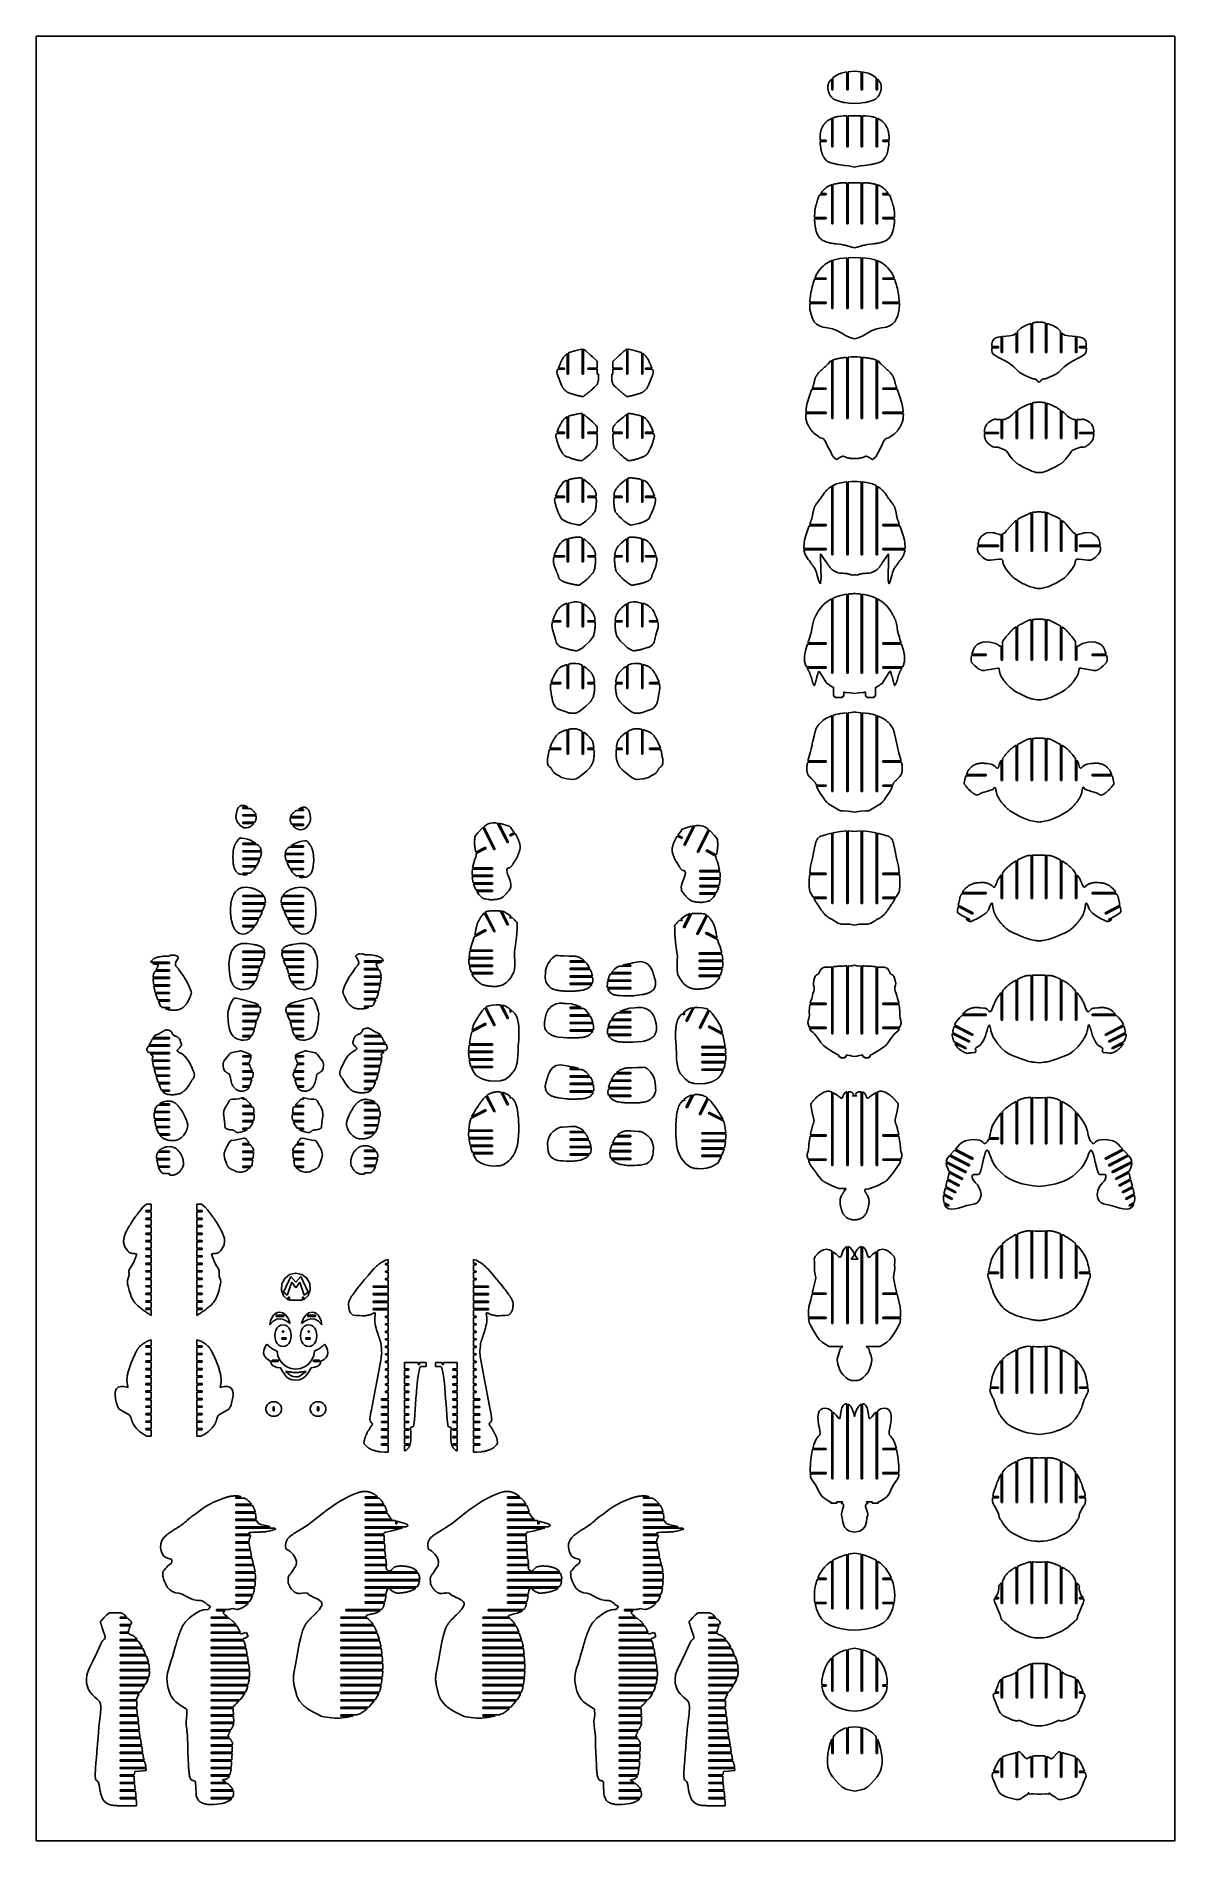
# Model space of a CAD drawing. Extents: x -170 to 170, y -270 to 270.
import ezdxf

# ---------------------------------------------------------------- set-up
doc = ezdxf.new("R2010")
doc.units = 0
doc.header["$MEASUREMENT"] = 0
doc.layers.get('0').update_dxf_attribs({"linetype": 'CONTINUOUS'})

msp = doc.modelspace()

# ---------------------------------------------------------------- linework, layer by layer
for p, q in [((-170.49, -270.1), (-170.49, 270.1)), ((-170.49, 270.1), (170.49, 270.1)), ((170.49, 270.1), (170.49, -270.1)), ((70.53, 258.97), (71.99, 259.33)), ((71.99, 259.33), (72.24, 259.38)), ((72.24, 253.99), (72.24, 259.38)), ((72.61, 259.43), (74.57, 259.63)), ((72.61, 259.43), (72.61, 253.99)), ((76.53, 259.43), (74.57, 259.63)), ((76.53, 253.99), (76.53, 259.43)), ((76.9, 259.38), (76.9, 253.99)), ((77.15, 259.33), (76.9, 259.38)), ((78.62, 258.97), (77.15, 259.33)), ((66.59, 255.16), (66.57, 254.94)), ((66.57, 254.94), (66.57, 254.73)), ((66.57, 254.73), (66.58, 254.51)), ((66.58, 254.51), (66.6, 254.29)), ((66.63, 255.37), (66.59, 255.16)), ((66.6, 254.29), (66.64, 254.08)), ((66.67, 255.58), (66.63, 255.37)), ((66.64, 254.08), (66.69, 253.87)), ((66.73, 255.79), (66.67, 255.58)), ((66.8, 255.99), (66.73, 255.79)), ((66.89, 256.19), (66.8, 255.99)), ((66.89, 256.19), (67.47, 257.03)), ((67.47, 257.03), (67.74, 257.29)), ((67.74, 253.99), (67.74, 257.29)), ((68.11, 253.99), (67.74, 253.99)), ((68.11, 257.6), (68.45, 257.87)), ((68.11, 257.6), (68.11, 253.99)), ((68.61, 257.99), (68.45, 257.87)), ((68.76, 258.11), (68.61, 257.99)), ((68.92, 258.22), (68.76, 258.11)), ((69.09, 258.33), (68.92, 258.22)), ((69.26, 258.43), (69.09, 258.33)), ((69.43, 258.53), (69.26, 258.43)), ((69.61, 258.62), (69.43, 258.53)), ((69.78, 258.7), (69.61, 258.62)), ((69.97, 258.78), (69.78, 258.7)), ((70.15, 258.85), (69.97, 258.78)), ((70.34, 258.91), (70.15, 258.85)), ((70.53, 258.97), (70.34, 258.91)), ((72.61, 253.99), (72.24, 253.99)), ((76.9, 253.99), (76.53, 253.99)), ((78.81, 258.91), (78.62, 258.97)), ((78.99, 258.85), (78.81, 258.91)), ((79.18, 258.78), (78.99, 258.85)), ((79.36, 258.7), (79.18, 258.78)), ((79.54, 258.62), (79.36, 258.7)), ((79.71, 258.53), (79.54, 258.62)), ((79.88, 258.43), (79.71, 258.53)), ((80.05, 258.33), (79.88, 258.43)), ((80.22, 258.22), (80.05, 258.33)), ((80.38, 258.11), (80.22, 258.22)), ((80.54, 257.99), (80.38, 258.11)), ((80.69, 257.87), (80.54, 257.99)), ((81.03, 257.6), (80.69, 257.87)), ((81.03, 253.99), (81.03, 257.6)), ((81.4, 253.99), (81.03, 253.99)), ((81.4, 257.29), (81.4, 253.99)), ((81.67, 257.03), (81.4, 257.29)), ((82.25, 256.19), (81.67, 257.03)), ((82.34, 255.99), (82.25, 256.19)), ((82.41, 255.79), (82.34, 255.99)), ((82.47, 255.58), (82.41, 255.79)), ((82.46, 253.87), (82.51, 254.08)), ((82.52, 255.37), (82.47, 255.58)), ((82.51, 254.08), (82.54, 254.29)), ((82.55, 255.16), (82.52, 255.37)), ((82.54, 254.29), (82.56, 254.51)), ((82.57, 254.94), (82.55, 255.16)), ((82.56, 254.51), (82.57, 254.73)), ((82.57, 254.73), (82.57, 254.94)), ((66.69, 253.87), (66.75, 253.66)), ((66.75, 253.66), (66.8, 253.42)), ((66.8, 253.42), (66.87, 253.18)), ((66.87, 253.18), (66.96, 252.94)), ((66.96, 252.94), (67.06, 252.71)), ((67.06, 252.71), (67.18, 252.49)), ((67.18, 252.49), (67.31, 252.28)), ((67.31, 252.28), (67.46, 252.07)), ((67.46, 252.07), (67.62, 251.88)), ((67.62, 251.88), (67.79, 251.69)), ((67.79, 251.69), (67.98, 251.52)), ((67.98, 251.52), (68.17, 251.37)), ((68.17, 251.37), (68.38, 251.22)), ((68.72, 251.03), (68.38, 251.22)), ((70.23, 250.5), (68.72, 251.03)), ((70.23, 250.5), (70.35, 250.47)), ((70.35, 250.47), (70.48, 250.44)), ((70.48, 250.44), (70.6, 250.41)), ((70.6, 250.41), (70.73, 250.38)), ((70.73, 250.38), (70.86, 250.35)), ((70.86, 250.35), (70.98, 250.32)), ((70.98, 250.32), (71.11, 250.29)), ((71.11, 250.29), (71.24, 250.27)), ((71.24, 250.27), (71.37, 250.24)), ((71.37, 250.24), (71.49, 250.22)), ((71.49, 250.22), (71.62, 250.2)), ((71.62, 250.2), (71.75, 250.18)), ((72.9, 250.03), (71.75, 250.18)), ((74.57, 249.88), (72.9, 250.03)), ((74.57, 249.88), (76.24, 250.03)), ((76.24, 250.03), (77.39, 250.18)), ((77.39, 250.18), (77.52, 250.2)), ((77.52, 250.2), (77.65, 250.22)), ((77.65, 250.22), (77.78, 250.24)), ((77.78, 250.24), (77.9, 250.27)), ((77.9, 250.27), (78.03, 250.29)), ((78.03, 250.29), (78.16, 250.32)), ((78.16, 250.32), (78.29, 250.35)), ((78.29, 250.35), (78.41, 250.38)), ((78.41, 250.38), (78.54, 250.41)), ((78.54, 250.41), (78.66, 250.44)), ((78.66, 250.44), (78.79, 250.47)), ((78.79, 250.47), (78.92, 250.5)), ((78.92, 250.5), (80.42, 251.03)), ((80.42, 251.03), (80.76, 251.22)), ((80.76, 251.22), (80.97, 251.37)), ((80.97, 251.37), (81.16, 251.52)), ((81.16, 251.52), (81.35, 251.69)), ((81.35, 251.69), (81.52, 251.88)), ((81.52, 251.88), (81.68, 252.07)), ((81.68, 252.07), (81.83, 252.28)), ((81.83, 252.28), (81.96, 252.49)), ((81.96, 252.49), (82.08, 252.71)), ((82.08, 252.71), (82.18, 252.94)), ((82.18, 252.94), (82.27, 253.18)), ((82.27, 253.18), (82.34, 253.42)), ((82.34, 253.42), (82.39, 253.66)), ((82.39, 253.66), (82.46, 253.87)), ((64.97, 242.94), (65.22, 243.36)), ((65.22, 243.36), (65.35, 243.55)), ((65.35, 243.55), (65.41, 243.64)), ((65.41, 243.64), (65.48, 243.74)), ((65.48, 243.74), (65.55, 243.84)), ((65.55, 243.84), (65.62, 243.93)), ((65.62, 243.93), (65.69, 244.02)), ((65.69, 244.02), (65.77, 244.11)), ((65.77, 244.11), (65.84, 244.19)), ((65.84, 244.19), (65.93, 244.28)), ((65.93, 244.28), (66.01, 244.36)), ((66.01, 244.36), (66.1, 244.44)), ((66.1, 244.44), (66.18, 244.51)), ((66.18, 244.51), (66.27, 244.59)), ((66.27, 244.59), (66.52, 244.81)), ((66.52, 244.81), (67.12, 245.16)), ((67.12, 245.16), (67.74, 245.49)), ((67.74, 245.49), (67.74, 236.99)), ((68.11, 245.61), (68.3, 245.67)), ((68.11, 236.99), (68.11, 245.61)), ((68.3, 245.67), (68.41, 245.71)), ((68.41, 245.71), (68.51, 245.75)), ((68.51, 245.75), (68.62, 245.79)), ((68.62, 245.79), (68.73, 245.82)), ((68.73, 245.82), (68.84, 245.86)), ((68.84, 245.86), (68.95, 245.89)), ((68.95, 245.89), (69.06, 245.91)), ((69.06, 245.91), (69.17, 245.93)), ((69.17, 245.93), (69.28, 245.95)), ((69.28, 245.95), (69.4, 245.97)), ((69.4, 245.97), (69.51, 245.99)), ((69.51, 245.99), (69.62, 246)), ((69.62, 246), (71.24, 246.21)), ((71.24, 246.21), (72.24, 246.27)), ((72.24, 246.27), (72.24, 236.99)), ((72.61, 246.24), (73.01, 246.21)), ((72.61, 236.99), (72.61, 246.24)), ((73.01, 246.21), (73.87, 246.22)), ((73.87, 246.22), (74.57, 246.21)), ((75.27, 246.22), (74.57, 246.21)), ((76.14, 246.21), (75.27, 246.22)), ((76.53, 246.24), (76.14, 246.21)), ((76.53, 246.24), (76.53, 236.99)), ((76.9, 236.99), (76.9, 246.27)), ((77.92, 246.21), (76.9, 246.27)), ((79.52, 246), (77.92, 246.21)), ((79.52, 246), (79.63, 245.99)), ((79.63, 245.99), (79.75, 245.97)), ((79.75, 245.97), (79.86, 245.95)), ((79.86, 245.95), (79.97, 245.93)), ((79.97, 245.93), (80.08, 245.91)), ((80.08, 245.91), (80.19, 245.89)), ((80.19, 245.89), (80.3, 245.86)), ((80.3, 245.86), (80.41, 245.82)), ((80.41, 245.82), (80.52, 245.79)), ((80.52, 245.79), (80.63, 245.75)), ((80.63, 245.75), (80.74, 245.71)), ((80.74, 245.71), (80.84, 245.67)), ((81.03, 245.61), (80.84, 245.67)), ((81.03, 245.61), (81.03, 236.99)), ((81.4, 236.99), (81.4, 245.49)), ((82.02, 245.16), (81.4, 245.49)), ((82.62, 244.81), (82.02, 245.16)), ((82.87, 244.59), (82.62, 244.81)), ((82.87, 244.59), (82.96, 244.51)), ((82.96, 244.51), (83.05, 244.44)), ((83.05, 244.44), (83.13, 244.36)), ((83.13, 244.36), (83.22, 244.28)), ((83.22, 244.28), (83.3, 244.19)), ((83.3, 244.19), (83.38, 244.11)), ((83.38, 244.11), (83.45, 244.02)), ((83.45, 244.02), (83.53, 243.93)), ((83.53, 243.93), (83.6, 243.84)), ((83.6, 243.84), (83.67, 243.74)), ((83.67, 243.74), (83.73, 243.64)), ((83.73, 243.64), (83.79, 243.55)), ((83.93, 243.36), (83.79, 243.55)), ((84.18, 242.94), (83.93, 243.36)), ((64.23, 239.73), (64.24, 239.88)), ((64.23, 239.57), (64.23, 239.73)), ((64.23, 239.42), (64.23, 239.57)), ((64.23, 239.26), (64.23, 239.42)), ((64.23, 239.1), (64.23, 239.26)), ((64.24, 238.92), (64.23, 239.1)), ((64.24, 239.88), (64.25, 240.04)), ((66.12, 238.92), (64.24, 238.92)), ((64.25, 240.04), (64.26, 240.19)), ((64.27, 238.32), (64.25, 238.55)), ((64.25, 238.55), (66.12, 238.55)), ((64.26, 240.19), (64.27, 240.35)), ((64.27, 240.35), (64.28, 240.51)), ((64.28, 238.1), (64.27, 238.32)), ((64.28, 240.51), (64.3, 240.66)), ((64.3, 237.87), (64.28, 238.1)), ((64.3, 240.66), (64.31, 240.82)), ((64.32, 237.64), (64.3, 237.87)), ((64.31, 240.82), (64.33, 240.97)), ((64.33, 240.97), (64.36, 241.14)), ((64.36, 241.14), (64.39, 241.31)), ((64.39, 241.31), (64.43, 241.48)), ((64.43, 241.48), (64.47, 241.65)), ((64.47, 241.65), (64.52, 241.82)), ((64.52, 241.82), (64.57, 241.98)), ((64.57, 241.98), (64.62, 242.15)), ((64.62, 242.15), (64.68, 242.31)), ((64.68, 242.31), (64.75, 242.47)), ((64.75, 242.47), (64.82, 242.63)), ((64.82, 242.63), (64.89, 242.78)), ((64.89, 242.78), (64.97, 242.94)), ((66.12, 238.55), (66.12, 238.92)), ((83.03, 238.92), (83.03, 238.55)), ((84.9, 238.92), (83.03, 238.92)), ((83.03, 238.55), (84.89, 238.55)), ((84.18, 242.94), (84.25, 242.78)), ((84.25, 242.78), (84.33, 242.63)), ((84.33, 242.63), (84.4, 242.47)), ((84.4, 242.47), (84.46, 242.31)), ((84.46, 242.31), (84.52, 242.15)), ((84.52, 242.15), (84.57, 241.98)), ((84.57, 241.98), (84.63, 241.82)), ((84.63, 241.82), (84.67, 241.65)), ((84.67, 241.65), (84.71, 241.48)), ((84.71, 241.48), (84.75, 241.31)), ((84.75, 241.31), (84.78, 241.14)), ((84.78, 241.14), (84.81, 240.97)), ((84.81, 240.97), (84.83, 240.82)), ((84.84, 237.87), (84.82, 237.64)), ((84.83, 240.82), (84.85, 240.66)), ((84.86, 238.1), (84.84, 237.87)), ((84.85, 240.66), (84.86, 240.51)), ((84.86, 240.51), (84.87, 240.35)), ((84.88, 238.32), (84.86, 238.1)), ((84.87, 240.35), (84.89, 240.19)), ((84.89, 238.55), (84.88, 238.32)), ((84.89, 240.19), (84.9, 240.04)), ((84.9, 240.04), (84.9, 239.88)), ((84.9, 239.88), (84.91, 239.73)), ((84.9, 238.92), (84.91, 239.1)), ((84.91, 239.73), (84.91, 239.57)), ((84.91, 239.57), (84.91, 239.42)), ((84.91, 239.42), (84.91, 239.26)), ((84.91, 239.26), (84.91, 239.1)), ((64.35, 237.42), (64.32, 237.64)), ((64.37, 237.19), (64.35, 237.42)), ((64.41, 236.97), (64.37, 237.19)), ((64.44, 236.74), (64.41, 236.97)), ((64.48, 236.52), (64.44, 236.74)), ((64.52, 236.3), (64.48, 236.52)), ((64.56, 236.07), (64.52, 236.3)), ((64.61, 235.85), (64.56, 236.07)), ((64.85, 234.87), (64.61, 235.85)), ((64.89, 234.76), (64.85, 234.87)), ((64.94, 234.65), (64.89, 234.76)), ((64.99, 234.55), (64.94, 234.65)), ((65.03, 234.44), (64.99, 234.55)), ((65.09, 234.34), (65.03, 234.44)), ((65.14, 234.23), (65.09, 234.34)), ((65.19, 234.13), (65.14, 234.23)), ((65.25, 234.03), (65.19, 234.13)), ((65.3, 233.93), (65.25, 234.03)), ((65.36, 233.83), (65.3, 233.93)), ((65.43, 233.73), (65.36, 233.83)), ((65.49, 233.63), (65.43, 233.73)), ((66.21, 232.81), (65.49, 233.63)), ((67.17, 232.29), (66.21, 232.81)), ((67.74, 236.99), (68.11, 236.99)), ((72.24, 236.99), (72.61, 236.99)), ((76.53, 236.99), (76.9, 236.99)), ((81.03, 236.99), (81.4, 236.99)), ((81.97, 232.29), (82.93, 232.81)), ((82.93, 232.81), (83.65, 233.63)), ((83.72, 233.73), (83.65, 233.63)), ((83.78, 233.83), (83.72, 233.73)), ((83.84, 233.93), (83.78, 233.83)), ((83.89, 234.03), (83.84, 233.93)), ((83.95, 234.13), (83.89, 234.03)), ((84, 234.23), (83.95, 234.13)), ((84.06, 234.34), (84, 234.23)), ((84.11, 234.44), (84.06, 234.34)), ((84.16, 234.55), (84.11, 234.44)), ((84.2, 234.65), (84.16, 234.55)), ((84.25, 234.76), (84.2, 234.65)), ((84.29, 234.87), (84.25, 234.76)), ((84.29, 234.87), (84.54, 235.85)), ((84.58, 236.07), (84.54, 235.85)), ((84.63, 236.3), (84.58, 236.07)), ((84.67, 236.52), (84.63, 236.3)), ((84.7, 236.74), (84.67, 236.52)), ((84.74, 236.97), (84.7, 236.74)), ((84.77, 237.19), (84.74, 236.97)), ((84.8, 237.42), (84.77, 237.19)), ((84.82, 237.64), (84.8, 237.42)), ((68.23, 231.98), (67.17, 232.29)), ((68.76, 231.85), (68.23, 231.98)), ((69.03, 231.8), (68.76, 231.85)), ((69.17, 231.76), (69.03, 231.8)), ((69.3, 231.73), (69.17, 231.76)), ((69.33, 231.72), (69.3, 231.73)), ((69.37, 231.71), (69.33, 231.72)), ((69.4, 231.7), (69.37, 231.71)), ((69.44, 231.69), (69.4, 231.7)), ((69.47, 231.69), (69.44, 231.69)), ((69.51, 231.68), (69.47, 231.69)), ((69.54, 231.67), (69.51, 231.68)), ((69.58, 231.66), (69.54, 231.67)), ((69.61, 231.66), (69.58, 231.66)), ((69.65, 231.65), (69.61, 231.66)), ((69.68, 231.64), (69.65, 231.65)), ((69.72, 231.64), (69.68, 231.64)), ((71.58, 231.4), (69.72, 231.64)), ((72.87, 231.23), (71.58, 231.4)), ((74.57, 230.9), (72.87, 231.23)), ((74.57, 230.9), (76.27, 231.23)), ((76.27, 231.23), (77.57, 231.4)), ((77.57, 231.4), (79.42, 231.64)), ((79.46, 231.64), (79.42, 231.64)), ((79.49, 231.65), (79.46, 231.64)), ((79.53, 231.66), (79.49, 231.65)), ((79.56, 231.66), (79.53, 231.66)), ((79.6, 231.67), (79.56, 231.66)), ((79.64, 231.68), (79.6, 231.67)), ((79.67, 231.69), (79.64, 231.68)), ((79.71, 231.69), (79.67, 231.69)), ((79.74, 231.7), (79.71, 231.69)), ((79.78, 231.71), (79.74, 231.7)), ((79.81, 231.72), (79.78, 231.71)), ((79.85, 231.73), (79.81, 231.72)), ((79.85, 231.73), (79.97, 231.76)), ((79.97, 231.76), (80.11, 231.8)), ((80.11, 231.8), (80.38, 231.85)), ((80.38, 231.85), (80.92, 231.98)), ((80.92, 231.98), (81.97, 232.29)), ((63.56, 221.32), (63.76, 221.89)), ((63.76, 221.89), (64, 222.44)), ((64, 222.44), (64.05, 222.51)), ((64.05, 222.51), (64.14, 222.63)), ((66.12, 222.63), (64.14, 222.63)), ((64.44, 223), (64.52, 223.1)), ((64.44, 223), (66.12, 223)), ((64.52, 223.1), (64.65, 223.26)), ((64.65, 223.26), (64.81, 223.47)), ((64.94, 223.62), (64.81, 223.47)), ((64.94, 223.62), (65.02, 223.71)), ((65.02, 223.71), (65.1, 223.8)), ((65.1, 223.8), (65.18, 223.89)), ((65.18, 223.89), (65.26, 223.98)), ((65.26, 223.98), (65.34, 224.07)), ((65.34, 224.07), (65.43, 224.16)), ((65.43, 224.16), (65.52, 224.24)), ((65.52, 224.24), (65.61, 224.32)), ((65.61, 224.32), (65.7, 224.4)), ((65.7, 224.4), (65.79, 224.48)), ((65.79, 224.48), (65.88, 224.55)), ((65.88, 224.55), (65.98, 224.63)), ((65.98, 224.63), (66.11, 224.74)), ((66.11, 224.74), (66.24, 224.84)), ((66.12, 223), (66.12, 222.63)), ((66.24, 224.84), (66.38, 224.94)), ((66.38, 224.94), (66.52, 225.04)), ((66.52, 225.04), (66.66, 225.13)), ((66.66, 225.13), (66.81, 225.21)), ((66.81, 225.21), (66.96, 225.29)), ((66.96, 225.29), (67.11, 225.36)), ((67.11, 225.36), (67.26, 225.43)), ((67.26, 225.43), (67.42, 225.5)), ((67.42, 225.5), (67.58, 225.56)), ((67.58, 225.56), (67.74, 225.61)), ((67.74, 213.87), (67.74, 225.61)), ((68.11, 225.71), (68.18, 225.73)), ((68.11, 225.71), (68.11, 213.87)), ((68.18, 225.73), (68.24, 225.75)), ((68.24, 225.75), (68.3, 225.76)), ((68.3, 225.76), (68.36, 225.78)), ((68.36, 225.78), (68.42, 225.79)), ((68.42, 225.79), (68.49, 225.81)), ((68.49, 225.81), (68.55, 225.82)), ((68.55, 225.82), (68.61, 225.83)), ((68.61, 225.83), (68.67, 225.85)), ((68.67, 225.85), (68.74, 225.86)), ((68.74, 225.86), (68.8, 225.87)), ((68.8, 225.87), (68.86, 225.89)), ((68.86, 225.89), (69.1, 225.93)), ((69.1, 225.93), (69.33, 225.97)), ((69.33, 225.97), (69.56, 226.01)), ((69.56, 226.01), (69.8, 226.05)), ((69.8, 226.05), (70.03, 226.08)), ((70.03, 226.08), (70.27, 226.11)), ((70.27, 226.11), (70.5, 226.14)), ((70.5, 226.14), (70.74, 226.16)), ((70.74, 226.16), (70.97, 226.18)), ((70.97, 226.18), (71.21, 226.19)), ((71.21, 226.19), (71.45, 226.21)), ((71.45, 226.21), (71.68, 226.22)), ((71.68, 226.22), (72.24, 226.23)), ((72.24, 213.87), (72.24, 226.23)), ((72.61, 226.23), (73.23, 226.23)), ((72.61, 226.23), (72.61, 213.87)), ((73.23, 226.23), (74.42, 226.21)), ((74.42, 226.21), (74.57, 226.2)), ((74.72, 226.21), (74.57, 226.2)), ((75.91, 226.23), (74.72, 226.21)), ((76.53, 226.23), (75.91, 226.23)), ((76.53, 213.87), (76.53, 226.23)), ((77.46, 226.22), (76.9, 226.23)), ((76.9, 226.23), (76.9, 213.87)), ((77.46, 226.22), (77.7, 226.21)), ((77.7, 226.21), (77.93, 226.19)), ((77.93, 226.19), (78.17, 226.18)), ((78.17, 226.18), (78.41, 226.16)), ((78.41, 226.16), (78.64, 226.14)), ((78.64, 226.14), (78.88, 226.11)), ((78.88, 226.11), (79.11, 226.08)), ((79.11, 226.08), (79.35, 226.05)), ((79.35, 226.05), (79.58, 226.01)), ((79.58, 226.01), (79.81, 225.97)), ((79.81, 225.97), (80.05, 225.93)), ((80.05, 225.93), (80.28, 225.89)), ((80.28, 225.89), (80.34, 225.87)), ((80.34, 225.87), (80.41, 225.86)), ((80.41, 225.86), (80.47, 225.85)), ((80.47, 225.85), (80.53, 225.83)), ((80.53, 225.83), (80.59, 225.82)), ((80.59, 225.82), (80.66, 225.81)), ((80.66, 225.81), (80.72, 225.79)), ((80.72, 225.79), (80.78, 225.78)), ((80.78, 225.78), (80.84, 225.76)), ((80.84, 225.76), (80.91, 225.75)), ((80.91, 225.75), (80.97, 225.73)), ((80.97, 225.73), (81.03, 225.71)), ((81.03, 213.87), (81.03, 225.71)), ((81.4, 225.61), (81.56, 225.56)), ((81.4, 225.61), (81.4, 213.87)), ((81.56, 225.56), (81.72, 225.5)), ((81.72, 225.5), (81.88, 225.43)), ((81.88, 225.43), (82.03, 225.36)), ((82.03, 225.36), (82.19, 225.29)), ((82.19, 225.29), (82.34, 225.21)), ((82.34, 225.21), (82.48, 225.13)), ((82.48, 225.13), (82.62, 225.04)), ((82.62, 225.04), (82.77, 224.94)), ((82.77, 224.94), (82.9, 224.84)), ((82.9, 224.84), (83.04, 224.74)), ((83.03, 222.63), (83.03, 223)), ((83.03, 223), (84.71, 223)), ((85, 222.63), (83.03, 222.63)), ((83.04, 224.74), (83.16, 224.63)), ((83.16, 224.63), (83.26, 224.55)), ((83.26, 224.55), (83.35, 224.48)), ((83.35, 224.48), (83.45, 224.4)), ((83.45, 224.4), (83.54, 224.32)), ((83.54, 224.32), (83.63, 224.24)), ((83.63, 224.24), (83.71, 224.16)), ((83.71, 224.16), (83.8, 224.07)), ((83.8, 224.07), (83.88, 223.98)), ((83.88, 223.98), (83.97, 223.89)), ((83.97, 223.89), (84.05, 223.8)), ((84.05, 223.8), (84.12, 223.71)), ((84.12, 223.71), (84.2, 223.62)), ((84.2, 223.62), (84.33, 223.47)), ((84.45, 223.31), (84.33, 223.47)), ((84.54, 223.21), (84.45, 223.31)), ((84.66, 223.05), (84.54, 223.21)), ((84.66, 223.05), (84.71, 223)), ((85.09, 222.51), (85, 222.63)), ((85.14, 222.44), (85.09, 222.51)), ((85.38, 221.89), (85.14, 222.44)), ((85.58, 221.32), (85.38, 221.89)), ((62.58, 216.11), (62.64, 217.41)), ((62.58, 215.8), (62.58, 216.11)), ((62.64, 217.41), (62.66, 217.61)), ((62.66, 217.61), (62.68, 217.82)), ((62.68, 217.82), (62.71, 218.02)), ((62.71, 218.02), (62.74, 218.22)), ((62.74, 218.22), (62.77, 218.42)), ((62.77, 218.42), (62.81, 218.62)), ((62.81, 218.62), (62.85, 218.82)), ((62.85, 218.82), (62.9, 219.02)), ((62.9, 219.02), (62.95, 219.22)), ((62.95, 219.22), (63.01, 219.42)), ((63.01, 219.42), (63.06, 219.61)), ((63.06, 219.61), (63.13, 219.81)), ((63.17, 219.93), (63.13, 219.81)), ((63.2, 220.06), (63.17, 219.93)), ((63.24, 220.19), (63.2, 220.06)), ((63.28, 220.31), (63.24, 220.19)), ((63.32, 220.44), (63.28, 220.31)), ((63.35, 220.56), (63.32, 220.44)), ((63.39, 220.69), (63.35, 220.56)), ((63.42, 220.82), (63.39, 220.69)), ((63.46, 220.94), (63.42, 220.82)), ((63.5, 221.07), (63.46, 220.94)), ((63.53, 221.2), (63.5, 221.07)), ((63.56, 221.32), (63.53, 221.2)), ((85.61, 221.2), (85.58, 221.32)), ((85.65, 221.07), (85.61, 221.2)), ((85.68, 220.94), (85.65, 221.07)), ((85.72, 220.82), (85.68, 220.94)), ((85.75, 220.69), (85.72, 220.82)), ((85.79, 220.56), (85.75, 220.69)), ((85.83, 220.44), (85.79, 220.56)), ((85.86, 220.31), (85.83, 220.44)), ((85.9, 220.19), (85.86, 220.31)), ((85.94, 220.06), (85.9, 220.19)), ((85.98, 219.93), (85.94, 220.06)), ((86.02, 219.81), (85.98, 219.93)), ((86.02, 219.81), (86.08, 219.61)), ((86.08, 219.61), (86.14, 219.42)), ((86.14, 219.42), (86.19, 219.22)), ((86.19, 219.22), (86.24, 219.02)), ((86.24, 219.02), (86.29, 218.82)), ((86.29, 218.82), (86.33, 218.62)), ((86.33, 218.62), (86.37, 218.42)), ((86.37, 218.42), (86.4, 218.22)), ((86.4, 218.22), (86.43, 218.02)), ((86.43, 218.02), (86.46, 217.82)), ((86.46, 217.82), (86.48, 217.61)), ((86.48, 217.61), (86.5, 217.41)), ((86.56, 216.11), (86.5, 217.41)), ((86.56, 215.8), (86.56, 216.11)), ((62.58, 215.8), (66.12, 215.8)), ((66.12, 215.42), (62.59, 215.42)), ((62.61, 214.81), (62.59, 215.42)), ((62.63, 214.47), (62.61, 214.81)), ((62.66, 214.12), (62.63, 214.47)), ((62.7, 213.78), (62.66, 214.12)), ((62.75, 213.44), (62.7, 213.78)), ((62.8, 213.1), (62.75, 213.44)), ((62.87, 212.76), (62.8, 213.1)), ((62.94, 212.43), (62.87, 212.76)), ((63.02, 212.09), (62.94, 212.43)), ((63.11, 211.76), (63.02, 212.09)), ((63.21, 211.43), (63.11, 211.76)), ((63.32, 211.1), (63.21, 211.43)), ((63.44, 210.78), (63.32, 211.1)), ((63.52, 210.58), (63.44, 210.78)), ((66.12, 215.8), (66.12, 215.42)), ((68.11, 213.87), (67.74, 213.87)), ((72.61, 213.87), (72.24, 213.87)), ((76.9, 213.87), (76.53, 213.87)), ((81.4, 213.87), (81.03, 213.87)), ((83.03, 215.8), (86.56, 215.8)), ((83.03, 215.42), (83.03, 215.8)), ((86.55, 215.42), (83.03, 215.42)), ((85.62, 210.58), (85.71, 210.78)), ((85.82, 211.1), (85.71, 210.78)), ((85.93, 211.43), (85.82, 211.1)), ((86.03, 211.76), (85.93, 211.43)), ((86.12, 212.09), (86.03, 211.76)), ((86.2, 212.43), (86.12, 212.09)), ((86.28, 212.76), (86.2, 212.43)), ((86.34, 213.1), (86.28, 212.76)), ((86.4, 213.44), (86.34, 213.1)), ((86.44, 213.78), (86.4, 213.44)), ((86.48, 214.12), (86.44, 213.78)), ((86.51, 214.47), (86.48, 214.12)), ((86.53, 214.81), (86.51, 214.47)), ((86.53, 214.81), (86.55, 215.42)), ((64.2, 209.63), (63.52, 210.58)), ((65.11, 208.91), (64.2, 209.63)), ((65.42, 208.78), (65.11, 208.91)), ((65.74, 208.65), (65.42, 208.78)), ((66.06, 208.53), (65.74, 208.65)), ((66.38, 208.42), (66.06, 208.53)), ((66.7, 208.32), (66.38, 208.42)), ((67.03, 208.23), (66.7, 208.32)), ((67.36, 208.16), (67.03, 208.23)), ((67.7, 208.09), (67.36, 208.16)), ((68.03, 208.03), (67.7, 208.09)), ((68.37, 207.98), (68.03, 208.03)), ((68.7, 207.94), (68.37, 207.98)), ((69.04, 207.91), (68.7, 207.94)), ((70.81, 207.68), (69.04, 207.91)), ((71.48, 207.55), (70.81, 207.68)), ((71.48, 207.55), (71.58, 207.54)), ((71.58, 207.54), (71.68, 207.52)), ((71.68, 207.52), (71.78, 207.5)), ((71.78, 207.5), (71.88, 207.48)), ((71.88, 207.48), (71.98, 207.45)), ((71.98, 207.45), (72.07, 207.43)), ((72.07, 207.43), (72.17, 207.4)), ((72.17, 207.4), (72.27, 207.37)), ((72.27, 207.37), (72.37, 207.34)), ((72.37, 207.34), (72.46, 207.31)), ((72.46, 207.31), (72.56, 207.28)), ((72.56, 207.28), (72.65, 207.25)), ((74.57, 206.71), (72.65, 207.25)), ((74.57, 206.71), (76.49, 207.25)), ((76.49, 207.25), (76.58, 207.28)), ((76.58, 207.28), (76.68, 207.31)), ((76.68, 207.31), (76.78, 207.35)), ((76.78, 207.35), (76.87, 207.38)), ((76.87, 207.38), (76.97, 207.4)), ((76.97, 207.4), (77.07, 207.43)), ((77.07, 207.43), (77.17, 207.45)), ((77.17, 207.45), (77.26, 207.48)), ((77.26, 207.48), (77.36, 207.5)), ((77.36, 207.5), (77.46, 207.52)), ((77.46, 207.52), (77.56, 207.54)), ((77.56, 207.54), (77.66, 207.55)), ((77.66, 207.55), (78.33, 207.68)), ((78.33, 207.68), (80.1, 207.91)), ((80.44, 207.94), (80.1, 207.91)), ((80.78, 207.98), (80.44, 207.94)), ((81.11, 208.03), (80.78, 207.98)), ((81.45, 208.09), (81.11, 208.03)), ((81.78, 208.16), (81.45, 208.09)), ((82.11, 208.23), (81.78, 208.16)), ((82.44, 208.32), (82.11, 208.23)), ((82.76, 208.42), (82.44, 208.32)), ((83.08, 208.53), (82.76, 208.42)), ((83.4, 208.65), (83.08, 208.53)), ((83.72, 208.78), (83.4, 208.65)), ((84.03, 208.91), (83.72, 208.78)), ((84.03, 208.91), (84.95, 209.63)), ((84.95, 209.63), (85.62, 210.58)), ((63.88, 199.86), (64.27, 200.35)), ((64.27, 200.35), (64.68, 200.81)), ((64.68, 200.81), (65.13, 201.24)), ((65.13, 201.24), (65.6, 201.64)), ((65.6, 201.64), (66.1, 202.01)), ((66.1, 202.01), (66.63, 202.35)), ((66.63, 202.35), (67.17, 202.65)), ((67.17, 202.65), (67.73, 202.91)), ((67.73, 202.91), (67.73, 188.55)), ((70.13, 203.54), (68.11, 203.05)), ((68.11, 188.55), (68.11, 203.05)), ((72.23, 203.76), (70.13, 203.54)), ((72.23, 203.76), (72.23, 188.55)), ((74.57, 203.83), (72.61, 203.78)), ((72.61, 188.55), (72.61, 203.78)), ((74.57, 203.83), (76.52, 203.78)), ((76.52, 203.78), (76.52, 188.55)), ((76.9, 203.76), (79, 203.54)), ((76.9, 188.55), (76.9, 203.76)), ((79, 203.54), (81.02, 203.05)), ((81.02, 203.05), (81.02, 188.55)), ((81.4, 188.55), (81.4, 202.91)), ((81.4, 202.91), (81.96, 202.65)), ((81.96, 202.65), (82.51, 202.35)), ((82.51, 202.35), (83.03, 202.01)), ((83.03, 202.01), (83.53, 201.64)), ((83.53, 201.64), (84, 201.24)), ((84, 201.24), (84.45, 200.81)), ((84.45, 200.81), (84.87, 200.35)), ((84.87, 200.35), (85.25, 199.86)), ((61.63, 193.94), (61.75, 194.51)), ((61.75, 194.51), (61.89, 195.08)), ((61.89, 195.08), (62.03, 195.64)), ((62.03, 195.64), (62.19, 196.2)), ((62.19, 196.2), (62.36, 196.76)), ((62.36, 196.76), (62.54, 197.31)), ((62.54, 197.31), (66.11, 197.31)), ((62.69, 197.69), (62.93, 198.26)), ((66.11, 197.69), (62.69, 197.69)), ((62.93, 198.26), (63.21, 198.81)), ((63.21, 198.81), (63.53, 199.35)), ((63.53, 199.35), (63.88, 199.86)), ((66.11, 197.31), (66.11, 197.69)), ((86.45, 197.69), (83.02, 197.69)), ((83.02, 197.69), (83.02, 197.31)), ((83.02, 197.31), (86.59, 197.31)), ((85.25, 199.86), (85.6, 199.35)), ((85.6, 199.35), (85.92, 198.81)), ((85.92, 198.81), (86.2, 198.26)), ((86.2, 198.26), (86.45, 197.69)), ((86.59, 197.31), (86.77, 196.76)), ((86.77, 196.76), (86.94, 196.2)), ((86.94, 196.2), (87.1, 195.64)), ((87.1, 195.64), (87.25, 195.08)), ((87.25, 195.08), (87.38, 194.51)), ((87.38, 194.51), (87.5, 193.94)), ((61.13, 190.11), (61.2, 188.28)), ((61.13, 190.11), (66.11, 190.11)), ((61.15, 190.49), (61.2, 191.07)), ((66.11, 190.49), (61.15, 190.49)), ((61.2, 191.07), (61.26, 191.64)), ((61.26, 191.64), (61.33, 192.22)), ((61.33, 192.22), (61.42, 192.8)), ((61.42, 192.8), (61.52, 193.37)), ((61.52, 193.37), (61.63, 193.94)), ((66.11, 190.11), (66.11, 190.49)), ((87.98, 190.49), (83.02, 190.49)), ((83.02, 190.49), (83.02, 190.11)), ((83.02, 190.11), (88, 190.11)), ((87.5, 193.94), (87.61, 193.37)), ((87.61, 193.37), (87.71, 192.8)), ((87.71, 192.8), (87.8, 192.22)), ((87.8, 192.22), (87.87, 191.64)), ((87.87, 191.64), (87.93, 191.07)), ((87.93, 191.07), (87.98, 190.49)), ((88, 190.11), (87.93, 188.28)), ((61.2, 188.28), (61.63, 186.5)), ((61.63, 186.5), (61.99, 185.53)), ((61.99, 185.53), (62.47, 184.62)), ((62.47, 184.62), (63.18, 183.87)), ((63.18, 183.87), (64.06, 183.35)), ((67.73, 188.55), (68.11, 188.55)), ((72.23, 188.55), (72.61, 188.55)), ((76.52, 188.55), (76.9, 188.55)), ((81.02, 188.55), (81.4, 188.55)), ((85.95, 183.87), (85.07, 183.35)), ((86.66, 184.62), (85.95, 183.87)), ((87.14, 185.53), (86.66, 184.62)), ((87.5, 186.5), (87.14, 185.53)), ((87.93, 188.28), (87.5, 186.5)), ((125.51, 183.4), (126.48, 183.79)), ((126.48, 183.79), (127.48, 184.1)), ((127.48, 184.1), (127.48, 175.38)), ((128.02, 184.25), (127.86, 184.2)), ((127.86, 175.38), (127.86, 184.2)), ((128.17, 184.3), (128.02, 184.25)), ((128.33, 184.34), (128.17, 184.3)), ((128.5, 184.38), (128.33, 184.34)), ((128.66, 184.4), (128.5, 184.38)), ((128.82, 184.43), (128.66, 184.4)), ((128.99, 184.44), (128.82, 184.43)), ((129.15, 184.45), (128.99, 184.44)), ((129.32, 184.45), (129.15, 184.45)), ((129.49, 184.45), (129.32, 184.45)), ((129.65, 184.44), (129.49, 184.45)), ((129.82, 184.42), (129.65, 184.44)), ((129.98, 184.44), (129.82, 184.42)), ((130.15, 184.45), (129.98, 184.44)), ((130.31, 184.45), (130.15, 184.45)), ((130.48, 184.45), (130.31, 184.45)), ((130.64, 184.44), (130.48, 184.45)), ((130.81, 184.43), (130.64, 184.44)), ((130.97, 184.4), (130.81, 184.43)), ((131.14, 184.38), (130.97, 184.4)), ((131.3, 184.34), (131.14, 184.38)), ((131.46, 184.3), (131.3, 184.34)), ((131.62, 184.25), (131.46, 184.3)), ((131.77, 184.2), (131.62, 184.25)), ((131.77, 184.2), (131.77, 175.38)), ((132.15, 175.38), (132.15, 184.1)), ((133.15, 183.79), (132.15, 184.1)), ((134.13, 183.4), (133.15, 183.79)), ((64.06, 183.35), (65.03, 183.03)), ((65.03, 183.03), (66.48, 182.75)), ((66.48, 182.75), (67.93, 182.47)), ((67.93, 182.47), (69.29, 181.95)), ((69.29, 181.95), (70.58, 181.24)), ((70.58, 181.24), (71.85, 180.49)), ((71.85, 180.49), (73.16, 179.85)), ((73.16, 179.85), (74.57, 179.46)), ((75.98, 179.85), (74.57, 179.46)), ((77.29, 180.49), (75.98, 179.85)), ((78.56, 181.24), (77.29, 180.49)), ((79.84, 181.95), (78.56, 181.24)), ((81.2, 182.47), (79.84, 181.95)), ((82.65, 182.75), (81.2, 182.47)), ((84.11, 183.03), (82.65, 182.75)), ((85.07, 183.35), (84.11, 183.03)), ((115.7, 178), (115.85, 178.78)), ((115.85, 178.78), (116.23, 179.39)), ((116.23, 179.39), (116.87, 179.79)), ((116.87, 179.79), (117.61, 180.03)), ((117.61, 180.03), (118.48, 180.18)), ((118.48, 180.18), (118.48, 175.38)), ((118.86, 180.22), (119.93, 180.28)), ((118.86, 175.38), (118.86, 180.22)), ((119.93, 180.28), (121, 180.36)), ((121, 180.36), (122.06, 180.57)), ((122.06, 180.57), (122.56, 180.87)), ((122.56, 180.87), (122.98, 181.3)), ((122.98, 181.3), (122.98, 175.38)), ((123.36, 181.78), (124.34, 182.73)), ((123.36, 175.38), (123.36, 181.78)), ((124.34, 182.73), (125.51, 183.4)), ((135.29, 182.73), (134.13, 183.4)), ((136.27, 181.78), (135.29, 182.73)), ((136.27, 181.78), (136.27, 175.38)), ((137.07, 180.87), (136.65, 181.3)), ((136.65, 175.38), (136.65, 181.3)), ((137.57, 180.57), (137.07, 180.87)), ((138.64, 180.36), (137.57, 180.57)), ((139.71, 180.28), (138.64, 180.36)), ((140.77, 180.22), (139.71, 180.28)), ((140.77, 180.22), (140.77, 175.38)), ((142.03, 180.03), (141.15, 180.18)), ((141.15, 175.38), (141.15, 180.18)), ((142.76, 179.79), (142.03, 180.03)), ((143.4, 179.39), (142.76, 179.79)), ((143.79, 178.78), (143.4, 179.39)), ((143.93, 178), (143.79, 178.78)), ((-13.18, 172.91), (-13.27, 172.73)), ((-13.09, 173.09), (-13.18, 172.91)), ((-12.99, 173.27), (-13.09, 173.09)), ((-12.89, 173.45), (-12.99, 173.27)), ((-12.78, 173.62), (-12.89, 173.45)), ((-12.67, 173.79), (-12.78, 173.62)), ((-12.56, 173.96), (-12.67, 173.79)), ((-12.44, 174.13), (-12.56, 173.96)), ((-12.32, 174.29), (-12.44, 174.13)), ((-12.32, 174.29), (-11.69, 174.93)), ((-11.69, 174.93), (-11.45, 175.09)), ((-11.45, 168.94), (-11.45, 175.09)), ((-11.07, 175.29), (-10.91, 175.36)), ((-11.07, 175.29), (-11.07, 168.94)), ((-10.91, 175.36), (-9.19, 175.86)), ((-9.19, 175.86), (-8.82, 175.97)), ((-8.82, 175.97), (-7.2, 176.37)), ((-7.2, 176.37), (-6.95, 176.42)), ((-6.95, 168.94), (-6.95, 176.42)), ((-6.5, 176.36), (-6.57, 176.41)), ((-6.57, 176.41), (-6.57, 168.94)), ((-6.43, 176.31), (-6.5, 176.36)), ((-6.36, 176.26), (-6.43, 176.31)), ((-6.29, 176.21), (-6.36, 176.26)), ((-6.22, 176.15), (-6.29, 176.21)), ((-6.15, 176.1), (-6.22, 176.15)), ((-6.09, 176.04), (-6.15, 176.1)), ((-6.02, 175.99), (-6.09, 176.04)), ((-5.96, 175.93), (-6.02, 175.99)), ((-5.9, 175.87), (-5.96, 175.93)), ((-5.83, 175.81), (-5.9, 175.87)), ((-5.77, 175.75), (-5.83, 175.81)), ((-5.77, 175.75), (-5.66, 175.65)), ((-5.66, 175.65), (-4.8, 174.87)), ((-4.8, 174.87), (-4.52, 174.62)), ((-4.52, 174.62), (-3.93, 174.09)), ((-3.93, 174.09), (-2.59, 172.94)), ((-2.59, 172.94), (-2.55, 172.9)), ((-2.55, 172.9), (-2.49, 172.8)), ((2.31, 172.9), (2.25, 172.8)), ((2.35, 172.94), (2.31, 172.9)), ((3.69, 174.09), (2.35, 172.94)), ((4.12, 174.48), (3.69, 174.09)), ((4.56, 174.87), (4.12, 174.48)), ((5.43, 175.65), (4.56, 174.87)), ((5.54, 175.75), (5.43, 175.65)), ((5.6, 175.81), (5.54, 175.75)), ((5.66, 175.87), (5.6, 175.81)), ((5.72, 175.93), (5.66, 175.87)), ((5.79, 175.99), (5.72, 175.93)), ((5.85, 176.04), (5.79, 175.99)), ((5.92, 176.1), (5.85, 176.04)), ((5.98, 176.15), (5.92, 176.1)), ((6.05, 176.21), (5.98, 176.15)), ((6.12, 176.26), (6.05, 176.21)), ((6.19, 176.31), (6.12, 176.26)), ((6.26, 176.36), (6.19, 176.31)), ((6.34, 176.41), (6.26, 176.36)), ((6.34, 176.41), (6.34, 168.94)), ((6.96, 176.37), (6.71, 176.42)), ((6.71, 168.94), (6.71, 176.42)), ((8.59, 175.97), (6.96, 176.37)), ((8.95, 175.86), (8.59, 175.97)), ((10.67, 175.36), (8.95, 175.86)), ((10.84, 175.29), (10.67, 175.36)), ((10.84, 175.29), (10.84, 168.94)), ((11.21, 168.94), (11.21, 175.09)), ((11.45, 174.93), (11.21, 175.09)), ((12.08, 174.29), (11.45, 174.93)), ((12.2, 174.13), (12.08, 174.29)), ((12.32, 173.96), (12.2, 174.13)), ((12.44, 173.79), (12.32, 173.96)), ((12.55, 173.62), (12.44, 173.79)), ((12.65, 173.45), (12.55, 173.62)), ((12.75, 173.27), (12.65, 173.45)), ((12.85, 173.09), (12.75, 173.27)), ((12.95, 172.91), (12.85, 173.09)), ((13.04, 172.73), (12.95, 172.91)), ((67.4, 172.76), (67.73, 172.99)), ((67.73, 155.62), (67.73, 172.99)), ((68.11, 173.17), (68.22, 173.22)), ((68.11, 173.17), (68.11, 155.62)), ((68.22, 173.22), (69.13, 173.48)), ((69.13, 173.48), (69.38, 173.53)), ((69.38, 173.53), (69.64, 173.59)), ((69.64, 173.59), (69.9, 173.64)), ((69.9, 173.64), (70.15, 173.69)), ((70.15, 173.69), (70.41, 173.73)), ((70.41, 173.73), (70.67, 173.78)), ((70.67, 173.78), (70.93, 173.82)), ((70.93, 173.82), (71.19, 173.85)), ((71.19, 173.85), (71.45, 173.88)), ((71.45, 173.88), (71.71, 173.91)), ((71.71, 173.91), (71.97, 173.94)), ((71.97, 173.94), (72.23, 173.96)), ((72.23, 155.62), (72.23, 173.96)), ((72.61, 173.99), (73.66, 174.07)), ((72.61, 173.99), (72.61, 155.62)), ((73.66, 174.07), (74.57, 174.09)), ((75.48, 174.07), (74.57, 174.09)), ((76.52, 173.99), (75.48, 174.07)), ((76.52, 155.62), (76.52, 173.99)), ((76.9, 173.96), (77.16, 173.94)), ((76.9, 173.96), (76.9, 155.62)), ((77.16, 173.94), (77.42, 173.91)), ((77.42, 173.91), (77.68, 173.88)), ((77.68, 173.88), (77.94, 173.85)), ((77.94, 173.85), (78.2, 173.82)), ((78.2, 173.82), (78.46, 173.78)), ((78.46, 173.78), (78.72, 173.73)), ((78.72, 173.73), (78.98, 173.69)), ((78.98, 173.69), (79.24, 173.64)), ((79.24, 173.64), (79.49, 173.59)), ((79.49, 173.59), (79.75, 173.53)), ((79.75, 173.53), (80.01, 173.48)), ((80.91, 173.22), (80.01, 173.48)), ((81.02, 173.17), (80.91, 173.22)), ((81.02, 155.62), (81.02, 173.17)), ((81.4, 172.99), (81.4, 155.62)), ((81.73, 172.76), (81.4, 172.99)), ((115.65, 176.52), (115.66, 176.81)), ((115.68, 175.95), (115.65, 176.52)), ((115.66, 176.81), (117.69, 176.81)), ((115.67, 177.19), (115.7, 178)), ((117.69, 177.19), (115.67, 177.19)), ((115.8, 175.41), (115.68, 175.95)), ((116.07, 174.93), (115.8, 175.41)), ((116.54, 174.62), (116.07, 174.93)), ((117.51, 174.03), (116.54, 174.62)), ((118.48, 173.47), (117.51, 174.03)), ((117.69, 176.81), (117.69, 177.19)), ((118.48, 175.38), (118.86, 175.38)), ((119.82, 172.77), (118.48, 173.47)), ((122.98, 175.38), (123.36, 175.38)), ((127.48, 175.38), (127.86, 175.38)), ((131.77, 175.38), (132.15, 175.38)), ((136.27, 175.38), (136.65, 175.38)), ((139.81, 172.77), (141.16, 173.47)), ((140.77, 175.38), (141.15, 175.38)), ((141.16, 173.47), (142.12, 174.03)), ((143.96, 177.19), (141.95, 177.19)), ((141.95, 177.19), (141.95, 176.81)), ((141.95, 176.81), (143.97, 176.81)), ((142.12, 174.03), (143.09, 174.62)), ((143.09, 174.62), (143.56, 174.93)), ((143.56, 174.93), (143.83, 175.41)), ((143.83, 175.41), (143.95, 175.95)), ((143.96, 177.19), (143.93, 178)), ((143.95, 175.95), (143.98, 176.52)), ((143.98, 176.52), (143.97, 176.81)), ((-14.53, 169.72), (-14.54, 169.6)), ((-14.54, 169.6), (-14.54, 169.48)), ((-14.54, 169.48), (-14.54, 169.36)), ((-14.54, 169.36), (-14.52, 169.24)), ((-14.51, 169.84), (-14.53, 169.72)), ((-14.52, 169.24), (-14.5, 169.13)), ((-14.48, 169.95), (-14.51, 169.84)), ((-14.5, 169.13), (-14.46, 169.01)), ((-14.44, 170.06), (-14.48, 169.95)), ((-14.27, 168.53), (-14.46, 169.01)), ((-14.39, 170.17), (-14.44, 170.06)), ((-14.33, 170.28), (-14.39, 170.17)), ((-14.26, 170.38), (-14.33, 170.28)), ((-13.55, 166.58), (-14.27, 168.53)), ((-12.25, 170.38), (-14.26, 170.38)), ((-14, 170.99), (-14.1, 170.75)), ((-14.1, 170.75), (-12.25, 170.75)), ((-13.91, 171.22), (-14, 170.99)), ((-13.81, 171.46), (-13.91, 171.22)), ((-13.71, 171.7), (-13.81, 171.46)), ((-13.62, 171.93), (-13.71, 171.7)), ((-13.52, 172.17), (-13.62, 171.93)), ((-13.44, 172.35), (-13.52, 172.17)), ((-13.36, 172.54), (-13.44, 172.35)), ((-13.27, 172.73), (-13.36, 172.54)), ((-12.25, 170.75), (-12.25, 170.38)), ((-11.07, 168.94), (-11.45, 168.94)), ((-6.57, 168.94), (-6.95, 168.94)), ((-5.25, 170.75), (-2.45, 170.75)), ((-5.25, 170.38), (-5.25, 170.75)), ((-2.45, 170.38), (-5.25, 170.38)), ((-2.49, 172.8), (-2.45, 172.72)), ((-2.45, 170.75), (-2.45, 172.72)), ((-2.45, 168.94), (-2.45, 170.38)), ((-2.09, 168.94), (-2.45, 168.94)), ((-2.11, 167.33), (-2.09, 167.52)), ((-2.09, 168.94), (-2.09, 168.1)), ((-2.08, 167.91), (-2.09, 168.1)), ((-2.09, 167.52), (-2.08, 167.72)), ((-2.08, 167.72), (-2.08, 167.91)), ((1.85, 168.1), (1.84, 167.91)), ((1.84, 167.91), (1.85, 167.72)), ((1.85, 168.94), (1.85, 168.1)), ((1.85, 168.94), (2.21, 168.94)), ((1.85, 167.72), (1.85, 167.52)), ((1.85, 167.52), (1.87, 167.33)), ((2.25, 172.8), (2.21, 172.72)), ((2.21, 170.75), (2.21, 172.72)), ((5.01, 170.75), (2.21, 170.75)), ((2.21, 168.94), (2.21, 170.38)), ((2.21, 170.38), (5.01, 170.38)), ((5.01, 170.38), (5.01, 170.75)), ((6.34, 168.94), (6.71, 168.94)), ((10.84, 168.94), (11.21, 168.94)), ((12.01, 170.75), (12.01, 170.38)), ((13.86, 170.75), (12.01, 170.75)), ((12.01, 170.38), (14.02, 170.38)), ((13.12, 172.54), (13.04, 172.73)), ((13.2, 172.35), (13.12, 172.54)), ((13.28, 172.17), (13.2, 172.35)), ((13.33, 172.05), (13.28, 172.17)), ((13.31, 166.58), (14.03, 168.53)), ((13.43, 171.81), (13.33, 172.05)), ((13.43, 171.81), (13.52, 171.58)), ((13.57, 171.46), (13.52, 171.58)), ((13.67, 171.22), (13.57, 171.46)), ((13.67, 171.22), (13.76, 170.99)), ((13.86, 170.75), (13.76, 170.99)), ((14.09, 170.28), (14.02, 170.38)), ((14.03, 168.53), (14.22, 169.01)), ((14.15, 170.17), (14.09, 170.28)), ((14.2, 170.06), (14.15, 170.17)), ((14.24, 169.95), (14.2, 170.06)), ((14.22, 169.01), (14.26, 169.13)), ((14.27, 169.84), (14.24, 169.95)), ((14.26, 169.13), (14.28, 169.24)), ((14.29, 169.72), (14.27, 169.84)), ((14.28, 169.24), (14.3, 169.36)), ((14.3, 169.6), (14.29, 169.72)), ((14.31, 169.48), (14.3, 169.6)), ((14.3, 169.36), (14.31, 169.48)), ((62.71, 167.45), (62.75, 167.58)), ((62.75, 167.58), (62.8, 167.7)), ((62.8, 167.7), (62.85, 167.82)), ((62.85, 167.82), (62.9, 167.95)), ((62.9, 167.95), (62.95, 168.07)), ((62.95, 168.07), (63.01, 168.19)), ((63.01, 168.19), (63.07, 168.31)), ((63.07, 168.31), (63.13, 168.42)), ((63.13, 168.42), (63.27, 168.64)), ((63.27, 168.64), (63.44, 168.85)), ((63.44, 168.85), (63.62, 169.06)), ((63.62, 169.06), (63.8, 169.27)), ((63.8, 169.27), (63.98, 169.48)), ((63.98, 169.48), (64.17, 169.68)), ((64.17, 169.68), (64.36, 169.88)), ((64.36, 169.88), (64.55, 170.07)), ((64.55, 170.07), (64.75, 170.26)), ((64.75, 170.26), (64.95, 170.45)), ((64.95, 170.45), (65.16, 170.64)), ((65.16, 170.64), (65.36, 170.82)), ((65.36, 170.82), (65.57, 171)), ((65.57, 171), (65.74, 171.14)), ((65.74, 171.14), (66.7, 172.05)), ((66.7, 172.05), (67.4, 172.76)), ((82.43, 172.05), (81.73, 172.76)), ((83.39, 171.14), (82.43, 172.05)), ((83.56, 171), (83.39, 171.14)), ((83.56, 171), (83.77, 170.82)), ((83.77, 170.82), (83.98, 170.64)), ((83.98, 170.64), (84.18, 170.45)), ((84.18, 170.45), (84.38, 170.26)), ((84.38, 170.26), (84.58, 170.07)), ((84.58, 170.07), (84.78, 169.88)), ((84.78, 169.88), (84.97, 169.68)), ((84.97, 169.68), (85.15, 169.48)), ((85.15, 169.48), (85.34, 169.27)), ((85.34, 169.27), (85.52, 169.06)), ((85.52, 169.06), (85.69, 168.85)), ((85.69, 168.85), (85.87, 168.64)), ((86, 168.42), (85.87, 168.64)), ((86, 168.42), (86.07, 168.31)), ((86.07, 168.31), (86.13, 168.19)), ((86.13, 168.19), (86.18, 168.07)), ((86.18, 168.07), (86.24, 167.95)), ((86.24, 167.95), (86.29, 167.82)), ((86.29, 167.82), (86.33, 167.7)), ((86.33, 167.7), (86.38, 167.58)), ((86.38, 167.58), (86.42, 167.45)), ((121.13, 172.03), (119.82, 172.77)), ((122.3, 171.11), (121.13, 172.03)), ((123.08, 170.3), (122.3, 171.11)), ((123.89, 169.53), (123.08, 170.3)), ((124.83, 168.92), (123.89, 169.53)), ((125.84, 168.41), (124.83, 168.92)), ((126.52, 168.09), (125.84, 168.41)), ((127.21, 167.81), (126.52, 168.09)), ((127.9, 167.51), (127.21, 167.81)), ((128.42, 167.48), (127.9, 167.51)), ((128.72, 167.45), (128.42, 167.48)), ((130.92, 167.45), (131.22, 167.48)), ((131.22, 167.48), (131.73, 167.51)), ((131.73, 167.51), (132.42, 167.81)), ((132.42, 167.81), (133.11, 168.09)), ((133.11, 168.09), (133.79, 168.41)), ((133.79, 168.41), (134.8, 168.92)), ((134.8, 168.92), (135.74, 169.53)), ((135.74, 169.53), (136.55, 170.3)), ((136.55, 170.3), (137.34, 171.11)), ((137.34, 171.11), (138.5, 172.03)), ((138.5, 172.03), (139.81, 172.77)), ((-13.14, 165.65), (-13.55, 166.58)), ((-12.74, 164.86), (-13.14, 165.65)), ((-12.74, 164.86), (-12.59, 164.64)), ((-12.59, 164.64), (-12.42, 164.44)), ((-12.42, 164.44), (-12.25, 164.24)), ((-12.25, 164.24), (-12.06, 164.05)), ((-12.06, 164.05), (-11.86, 163.88)), ((-11.86, 163.88), (-11.65, 163.72)), ((-11.65, 163.72), (-11.43, 163.57)), ((-11.43, 163.57), (-11.2, 163.44)), ((-11.2, 163.44), (-10.96, 163.32)), ((-10.96, 163.32), (-10.71, 163.22)), ((-10.71, 163.22), (-10.46, 163.13)), ((-10.46, 163.13), (-10.21, 163.06)), ((-10.21, 163.06), (-9.97, 162.98)), ((-9.97, 162.98), (-9.73, 162.9)), ((-9.73, 162.9), (-9.49, 162.83)), ((-9.49, 162.83), (-9.25, 162.76)), ((-9.25, 162.76), (-9.01, 162.69)), ((-9.01, 162.69), (-8.77, 162.62)), ((-8.77, 162.62), (-8.52, 162.56)), ((-8.52, 162.56), (-8.28, 162.5)), ((-8.28, 162.5), (-8.04, 162.44)), ((-8.04, 162.44), (-7.79, 162.39)), ((-7.79, 162.39), (-7.54, 162.34)), ((-7.54, 162.34), (-7.3, 162.29)), ((-7.3, 162.29), (-7.24, 162.28)), ((-7.24, 162.28), (-7.18, 162.27)), ((-7.18, 162.27), (-7.13, 162.26)), ((-7.13, 162.26), (-7.07, 162.25)), ((-7.07, 162.25), (-7.01, 162.24)), ((-7.01, 162.24), (-6.95, 162.24)), ((-6.95, 162.24), (-6.9, 162.23)), ((-6.9, 162.23), (-6.84, 162.23)), ((-6.84, 162.23), (-6.78, 162.23)), ((-6.78, 162.23), (-6.72, 162.24)), ((-6.72, 162.24), (-6.67, 162.24)), ((-6.67, 162.24), (-6.61, 162.25)), ((-6.57, 162.27), (-6.61, 162.25)), ((-6.51, 162.29), (-6.57, 162.27)), ((-6.46, 162.33), (-6.51, 162.29)), ((-6.46, 162.33), (-6.25, 162.49)), ((-6.25, 162.49), (-6.05, 162.66)), ((-6.05, 162.66), (-5.85, 162.82)), ((-5.85, 162.82), (-5.65, 162.99)), ((-5.65, 162.99), (-5.44, 163.16)), ((-5.44, 163.16), (-5.24, 163.33)), ((-5.24, 163.33), (-5.04, 163.49)), ((-5.04, 163.49), (-4.84, 163.66)), ((-4.84, 163.66), (-4.64, 163.83)), ((-4.64, 163.83), (-4.44, 164)), ((-4.44, 164), (-4.24, 164.17)), ((-4.24, 164.17), (-4.04, 164.34)), ((-3.67, 164.71), (-4.04, 164.34)), ((-3.29, 165.07), (-3.67, 164.71)), ((-2.87, 165.39), (-3.29, 165.07)), ((-2.54, 165.79), (-2.87, 165.39)), ((-2.5, 165.85), (-2.54, 165.79)), ((-2.5, 165.85), (-2.43, 166.03)), ((-2.43, 166.03), (-2.36, 166.21)), ((-2.36, 166.21), (-2.3, 166.39)), ((-2.3, 166.39), (-2.25, 166.58)), ((-2.25, 166.58), (-2.2, 166.76)), ((-2.2, 166.76), (-2.16, 166.95)), ((-2.16, 166.95), (-2.13, 167.14)), ((-2.13, 167.14), (-2.11, 167.33)), ((1.87, 167.33), (1.89, 167.14)), ((1.89, 167.14), (1.93, 166.95)), ((1.93, 166.95), (1.96, 166.76)), ((1.96, 166.76), (2.01, 166.58)), ((2.01, 166.58), (2.06, 166.39)), ((2.06, 166.39), (2.12, 166.21)), ((2.12, 166.21), (2.19, 166.03)), ((2.19, 166.03), (2.27, 165.85)), ((2.27, 165.85), (2.3, 165.79)), ((2.3, 165.79), (2.64, 165.39)), ((2.64, 165.39), (3.06, 165.07)), ((3.06, 165.07), (3.44, 164.71)), ((3.44, 164.71), (3.8, 164.34)), ((3.8, 164.34), (4, 164.17)), ((4, 164.17), (4.2, 164)), ((4.2, 164), (4.4, 163.83)), ((4.4, 163.83), (4.6, 163.66)), ((4.6, 163.66), (4.8, 163.49)), ((4.8, 163.49), (5, 163.33)), ((5, 163.33), (5.21, 163.16)), ((5.21, 163.16), (5.41, 162.99)), ((5.41, 162.99), (5.61, 162.82)), ((5.61, 162.82), (5.81, 162.66)), ((5.81, 162.66), (6.02, 162.49)), ((6.02, 162.49), (6.22, 162.33)), ((6.22, 162.33), (6.27, 162.29)), ((6.27, 162.29), (6.33, 162.27)), ((6.33, 162.27), (6.37, 162.25)), ((6.37, 162.25), (6.43, 162.24)), ((6.43, 162.24), (6.49, 162.24)), ((6.49, 162.24), (6.54, 162.23)), ((6.54, 162.23), (6.6, 162.23)), ((6.6, 162.23), (6.66, 162.23)), ((6.66, 162.23), (6.72, 162.24)), ((6.72, 162.24), (6.78, 162.24)), ((6.78, 162.24), (6.83, 162.25)), ((6.83, 162.25), (6.89, 162.26)), ((6.89, 162.26), (6.95, 162.27)), ((6.95, 162.27), (7, 162.28)), ((7, 162.28), (7.06, 162.29)), ((7.06, 162.29), (7.31, 162.34)), ((7.31, 162.34), (7.55, 162.39)), ((7.55, 162.39), (7.8, 162.44)), ((7.8, 162.44), (8.04, 162.5)), ((8.04, 162.5), (8.29, 162.56)), ((8.29, 162.56), (8.53, 162.62)), ((8.53, 162.62), (8.77, 162.69)), ((8.77, 162.69), (9.01, 162.76)), ((9.01, 162.76), (9.25, 162.83)), ((9.25, 162.83), (9.49, 162.9)), ((9.49, 162.9), (9.73, 162.98)), ((9.73, 162.98), (9.97, 163.06)), ((9.97, 163.06), (10.23, 163.13)), ((10.23, 163.13), (10.48, 163.22)), ((10.48, 163.22), (10.72, 163.32)), ((10.72, 163.32), (10.96, 163.44)), ((10.96, 163.44), (11.19, 163.57)), ((11.19, 163.57), (11.41, 163.72)), ((11.41, 163.72), (11.62, 163.88)), ((11.62, 163.88), (11.82, 164.05)), ((11.82, 164.05), (12.01, 164.24)), ((12.01, 164.24), (12.19, 164.44)), ((12.19, 164.44), (12.35, 164.64)), ((12.35, 164.64), (12.5, 164.86)), ((12.5, 164.86), (12.9, 165.65)), ((12.9, 165.65), (13.31, 166.58)), ((60.4, 160.21), (61.07, 162.42)), ((61.07, 162.42), (61.8, 164.38)), ((66.11, 164.38), (61.8, 164.38)), ((61.94, 164.75), (62.03, 164.99)), ((61.94, 164.75), (66.11, 164.75)), ((62.09, 165.15), (62.03, 164.99)), ((62.15, 165.31), (62.09, 165.15)), ((62.2, 165.47), (62.15, 165.31)), ((62.25, 165.63), (62.2, 165.47)), ((62.3, 165.79), (62.25, 165.63)), ((62.35, 165.95), (62.3, 165.79)), ((62.4, 166.11), (62.35, 165.95)), ((62.44, 166.28), (62.4, 166.11)), ((62.48, 166.44), (62.44, 166.28)), ((62.52, 166.6), (62.48, 166.44)), ((62.55, 166.77), (62.52, 166.6)), ((62.61, 167.06), (62.55, 166.77)), ((62.61, 167.06), (62.64, 167.19)), ((62.64, 167.19), (62.68, 167.32)), ((62.68, 167.32), (62.71, 167.45)), ((66.11, 164.75), (66.11, 164.38)), ((83.02, 164.38), (83.02, 164.75)), ((83.02, 164.75), (87.19, 164.75)), ((87.33, 164.38), (83.02, 164.38)), ((86.42, 167.45), (86.46, 167.32)), ((86.46, 167.32), (86.49, 167.19)), ((86.49, 167.19), (86.52, 167.06)), ((86.58, 166.77), (86.52, 167.06)), ((86.61, 166.6), (86.58, 166.77)), ((86.65, 166.44), (86.61, 166.6)), ((86.69, 166.28), (86.65, 166.44)), ((86.74, 166.11), (86.69, 166.28)), ((86.78, 165.95), (86.74, 166.11)), ((86.83, 165.79), (86.78, 165.95)), ((86.88, 165.63), (86.83, 165.79)), ((86.93, 165.47), (86.88, 165.63)), ((86.99, 165.31), (86.93, 165.47)), ((87.04, 165.15), (86.99, 165.31)), ((87.1, 164.99), (87.04, 165.15)), ((87.19, 164.75), (87.1, 164.99)), ((88.06, 162.42), (87.33, 164.38)), ((88.74, 160.21), (88.06, 162.42)), ((128.96, 167.34), (128.72, 167.45)), ((129.27, 166.94), (128.96, 167.34)), ((129.48, 166.72), (129.27, 166.94)), ((129.82, 166.54), (129.48, 166.72)), ((129.82, 166.54), (130.15, 166.72)), ((130.15, 166.72), (130.36, 166.94)), ((130.36, 166.94), (130.68, 167.34)), ((130.68, 167.34), (130.92, 167.45)), ((-9.75, 156.71), (-10.08, 156.62)), ((-9.41, 156.79), (-9.75, 156.71)), ((-9.07, 156.87), (-9.41, 156.79)), ((-8.73, 156.93), (-9.07, 156.87)), ((-8.39, 157), (-8.73, 156.93)), ((-8.05, 157.05), (-8.39, 157)), ((-7.71, 157.1), (-8.05, 157.05)), ((-7.36, 157.14), (-7.71, 157.1)), ((-7.02, 157.17), (-7.36, 157.14)), ((-7.02, 157.17), (-6.95, 157.16)), ((-6.95, 157.16), (-6.95, 149.76)), ((-6.57, 156.97), (-6.48, 156.88)), ((-6.57, 149.76), (-6.57, 156.97)), ((-6.48, 156.88), (-6.38, 156.79)), ((-6.38, 156.79), (-6.28, 156.7)), ((-6.28, 156.7), (-6.19, 156.61)), ((5.95, 156.61), (6.05, 156.7)), ((6.05, 156.7), (6.14, 156.79)), ((6.14, 156.79), (6.24, 156.88)), ((6.24, 156.88), (6.34, 156.97)), ((6.34, 149.76), (6.34, 156.97)), ((6.78, 157.17), (6.71, 157.16)), ((6.71, 157.16), (6.71, 149.76)), ((7.13, 157.14), (6.78, 157.17)), ((7.47, 157.1), (7.13, 157.14)), ((7.81, 157.05), (7.47, 157.1)), ((8.16, 157), (7.81, 157.05)), ((8.5, 156.93), (8.16, 157)), ((8.84, 156.87), (8.5, 156.93)), ((9.17, 156.79), (8.84, 156.87)), ((9.51, 156.71), (9.17, 156.79)), ((9.85, 156.62), (9.51, 156.71)), ((59.95, 157.02), (59.96, 157.07)), ((59.95, 156.97), (59.95, 157.02)), ((59.95, 156.92), (59.95, 156.97)), ((59.95, 156.86), (59.95, 156.92)), ((59.95, 156.81), (59.95, 156.86)), ((59.95, 156.76), (59.95, 156.81)), ((59.95, 156.71), (59.95, 156.76)), ((59.95, 156.66), (59.95, 156.71)), ((66.11, 157.17), (59.96, 157.17)), ((59.96, 157.12), (59.96, 157.17)), ((59.96, 157.07), (59.96, 157.12)), ((60, 157.55), (60.04, 158)), ((60, 157.55), (66.11, 157.55)), ((60.04, 158), (60.09, 158.45)), ((60.09, 158.45), (60.22, 159.34)), ((60.22, 159.34), (60.4, 160.21)), ((66.11, 157.55), (66.11, 157.17)), ((83.02, 157.17), (83.02, 157.55)), ((83.02, 157.55), (89.13, 157.55)), ((89.17, 157.17), (83.02, 157.17)), ((88.92, 159.34), (88.74, 160.21)), ((89.05, 158.45), (88.92, 159.34)), ((89.09, 158), (89.05, 158.45)), ((89.13, 157.55), (89.09, 158)), ((89.17, 157.17), (89.17, 157.12)), ((89.17, 157.12), (89.18, 157.07)), ((89.18, 157.07), (89.18, 157.02)), ((89.18, 157.02), (89.18, 156.97)), ((89.18, 156.97), (89.19, 156.92)), ((89.19, 156.76), (89.18, 156.71)), ((89.18, 156.71), (89.18, 156.66)), ((89.19, 156.92), (89.19, 156.86)), ((89.19, 156.86), (89.19, 156.81)), ((89.19, 156.81), (89.19, 156.76)), ((121.28, 156.33), (121.84, 156.88)), ((121.84, 156.88), (122.41, 157.43)), ((122.41, 157.43), (122.7, 157.67)), ((122.7, 157.67), (122.98, 157.9)), ((122.98, 157.9), (122.98, 149.69)), ((123.36, 158.13), (123.66, 158.32)), ((123.36, 149.69), (123.36, 158.13)), ((123.66, 158.32), (123.97, 158.53)), ((123.97, 158.53), (124.27, 158.72)), ((124.27, 158.72), (124.54, 158.89)), ((124.54, 158.89), (125.24, 159.26)), ((125.24, 159.26), (126.23, 159.74)), ((126.23, 159.74), (127.31, 160.16)), ((127.31, 160.16), (127.48, 160.21)), ((127.48, 160.21), (127.48, 149.69)), ((127.86, 160.34), (128.17, 160.42)), ((127.86, 149.69), (127.86, 160.34)), ((128.17, 160.42), (128.48, 160.44)), ((128.48, 160.44), (128.83, 160.44)), ((128.83, 160.44), (129.13, 160.52)), ((129.13, 160.52), (129.44, 160.57)), ((129.44, 160.57), (129.54, 160.54)), ((129.54, 160.54), (129.65, 160.5)), ((129.65, 160.5), (129.73, 160.53)), ((129.73, 160.53), (129.82, 160.52)), ((129.9, 160.53), (129.82, 160.52)), ((129.99, 160.5), (129.9, 160.53)), ((130.09, 160.54), (129.99, 160.5)), ((130.2, 160.57), (130.09, 160.54)), ((130.5, 160.52), (130.2, 160.57)), ((130.8, 160.44), (130.5, 160.52)), ((131.15, 160.44), (130.8, 160.44)), ((131.47, 160.42), (131.15, 160.44)), ((131.77, 160.34), (131.47, 160.42)), ((131.77, 160.34), (131.77, 149.69)), ((132.15, 149.69), (132.15, 160.21)), ((132.32, 160.16), (132.15, 160.21)), ((133.41, 159.74), (132.32, 160.16)), ((134.39, 159.26), (133.41, 159.74)), ((135.09, 158.89), (134.39, 159.26)), ((135.36, 158.72), (135.09, 158.89)), ((135.66, 158.53), (135.36, 158.72)), ((135.97, 158.32), (135.66, 158.53)), ((136.27, 158.13), (135.97, 158.32)), ((136.27, 158.13), (136.27, 149.69)), ((136.93, 157.67), (136.65, 157.9)), ((136.65, 149.69), (136.65, 157.9)), ((137.22, 157.43), (136.93, 157.67)), ((137.79, 156.88), (137.22, 157.43)), ((138.36, 156.33), (137.79, 156.88)), ((-14.41, 151.86), (-14.51, 151.56)), ((-12.25, 151.56), (-14.51, 151.56)), ((-14.3, 152.15), (-14.41, 151.86)), ((-14.19, 152.44), (-14.3, 152.15)), ((-14.07, 152.72), (-14.19, 152.44)), ((-13.94, 153.01), (-14.07, 152.72)), ((-13.81, 153.29), (-13.94, 153.01)), ((-13.66, 153.56), (-13.81, 153.29)), ((-13.52, 153.84), (-13.66, 153.56)), ((-13.37, 154.11), (-13.52, 153.84)), ((-13.21, 154.37), (-13.37, 154.11)), ((-13.04, 154.64), (-13.21, 154.37)), ((-12.87, 154.9), (-13.04, 154.64)), ((-12.83, 154.95), (-12.87, 154.9)), ((-12.8, 154.99), (-12.83, 154.95)), ((-12.76, 155.04), (-12.8, 154.99)), ((-12.72, 155.09), (-12.76, 155.04)), ((-12.69, 155.14), (-12.72, 155.09)), ((-12.65, 155.19), (-12.69, 155.14)), ((-12.61, 155.23), (-12.65, 155.19)), ((-12.57, 155.28), (-12.61, 155.23)), ((-12.53, 155.32), (-12.57, 155.28)), ((-12.49, 155.37), (-12.53, 155.32)), ((-12.45, 155.41), (-12.49, 155.37)), ((-12.41, 155.46), (-12.45, 155.41)), ((-12.41, 155.46), (-12.12, 155.78)), ((-12.25, 151.19), (-12.25, 151.56)), ((-12.12, 155.78), (-11.56, 156.14)), ((-11.56, 156.14), (-11.45, 156.18)), ((-11.45, 156.18), (-11.45, 149.76)), ((-10.75, 156.42), (-11.07, 156.31)), ((-11.07, 149.76), (-11.07, 156.31)), ((-10.42, 156.52), (-10.75, 156.42)), ((-10.08, 156.62), (-10.42, 156.52)), ((-6.19, 156.61), (-6.09, 156.53)), ((-6.09, 156.53), (-5.99, 156.44)), ((-5.99, 156.44), (-5.89, 156.35)), ((-5.89, 156.35), (-5.79, 156.27)), ((-5.79, 156.27), (-5.69, 156.18)), ((-5.69, 156.18), (-5.59, 156.09)), ((-5.59, 156.09), (-5.49, 156.01)), ((-5.49, 156.01), (-5.39, 155.93)), ((-5.39, 155.93), (-3.88, 154.62)), ((-2.48, 151.56), (-5.25, 151.56)), ((-5.25, 151.56), (-5.25, 151.19)), ((-3.88, 154.62), (-2.82, 153.56)), ((-2.82, 153.56), (-2.59, 153.26)), ((-2.56, 153.14), (-2.59, 153.26)), ((-2.53, 153.03), (-2.56, 153.14)), ((-2.51, 152.92), (-2.53, 153.03)), ((-2.49, 152.8), (-2.51, 152.92)), ((-2.47, 152.69), (-2.49, 152.8)), ((-2.48, 151.88), (-2.47, 151.99)), ((-2.48, 151.88), (-2.48, 151.56)), ((-2.46, 152.57), (-2.47, 152.69)), ((-2.47, 151.99), (-2.46, 152.11)), ((-2.46, 152.46), (-2.46, 152.57)), ((-2.45, 152.34), (-2.46, 152.46)), ((-2.46, 152.11), (-2.45, 152.22)), ((-2.45, 152.22), (-2.45, 152.34)), ((2.24, 152.69), (2.22, 152.57)), ((2.22, 152.57), (2.22, 152.46)), ((2.22, 152.46), (2.22, 152.34)), ((2.22, 152.34), (2.22, 152.22)), ((2.22, 152.22), (2.22, 152.11)), ((2.22, 152.11), (2.23, 151.99)), ((2.23, 151.99), (2.24, 151.88)), ((2.25, 152.8), (2.24, 152.69)), ((2.24, 151.88), (2.25, 151.56)), ((2.27, 152.92), (2.25, 152.8)), ((2.25, 151.56), (5.01, 151.56)), ((2.29, 153.03), (2.27, 152.92)), ((2.32, 153.14), (2.29, 153.03)), ((2.35, 153.26), (2.32, 153.14)), ((2.58, 153.56), (2.35, 153.26)), ((3.64, 154.62), (2.58, 153.56)), ((5.15, 155.93), (3.64, 154.62)), ((5.01, 151.56), (5.01, 151.19)), ((5.15, 155.93), (5.26, 156.01)), ((5.26, 156.01), (5.36, 156.09)), ((5.36, 156.09), (5.46, 156.18)), ((5.46, 156.18), (5.56, 156.27)), ((5.56, 156.27), (5.66, 156.35)), ((5.66, 156.35), (5.75, 156.44)), ((5.75, 156.44), (5.85, 156.53)), ((5.85, 156.53), (5.95, 156.61)), ((10.18, 156.52), (9.85, 156.62)), ((10.51, 156.42), (10.18, 156.52)), ((10.84, 156.31), (10.51, 156.42)), ((10.84, 149.76), (10.84, 156.31)), ((11.32, 156.14), (11.21, 156.18)), ((11.21, 156.18), (11.21, 149.76)), ((11.88, 155.78), (11.32, 156.14)), ((12.17, 155.46), (11.88, 155.78)), ((12.01, 151.19), (12.01, 151.56)), ((12.01, 151.56), (14.27, 151.56)), ((12.21, 155.41), (12.17, 155.46)), ((12.25, 155.37), (12.21, 155.41)), ((12.29, 155.32), (12.25, 155.37)), ((12.33, 155.28), (12.29, 155.32)), ((12.37, 155.23), (12.33, 155.28)), ((12.41, 155.19), (12.37, 155.23)), ((12.45, 155.14), (12.41, 155.19)), ((12.49, 155.09), (12.45, 155.14)), ((12.52, 155.04), (12.49, 155.09)), ((12.56, 154.99), (12.52, 155.04)), ((12.6, 154.95), (12.56, 154.99)), ((12.63, 154.9), (12.6, 154.95)), ((12.8, 154.64), (12.63, 154.9)), ((12.97, 154.37), (12.8, 154.64)), ((13.13, 154.11), (12.97, 154.37)), ((13.28, 153.84), (13.13, 154.11)), ((13.43, 153.56), (13.28, 153.84)), ((13.57, 153.29), (13.43, 153.56)), ((13.7, 153.01), (13.57, 153.29)), ((13.83, 152.72), (13.7, 153.01)), ((13.95, 152.44), (13.83, 152.72)), ((14.06, 152.15), (13.95, 152.44)), ((14.17, 151.86), (14.06, 152.15)), ((14.27, 151.56), (14.17, 151.86)), ((59.95, 156.61), (59.95, 156.66)), ((59.96, 156.55), (59.95, 156.61)), ((59.96, 156.55), (59.98, 156.03)), ((60, 155.77), (59.98, 156.03)), ((60.03, 155.52), (60, 155.77)), ((60.08, 155.27), (60.03, 155.52)), ((60.14, 155.02), (60.08, 155.27)), ((60.2, 154.77), (60.14, 155.02)), ((60.28, 154.52), (60.2, 154.77)), ((60.37, 154.28), (60.28, 154.52)), ((60.47, 154.05), (60.37, 154.28)), ((60.59, 153.82), (60.47, 154.05)), ((60.71, 153.59), (60.59, 153.82)), ((60.84, 153.37), (60.71, 153.59)), ((60.95, 153.16), (60.84, 153.37)), ((61.06, 152.95), (60.95, 153.16)), ((61.19, 152.74), (61.06, 152.95)), ((61.31, 152.54), (61.19, 152.74)), ((61.45, 152.34), (61.31, 152.54)), ((61.59, 152.14), (61.45, 152.34)), ((61.74, 151.95), (61.59, 152.14)), ((61.9, 151.77), (61.74, 151.95)), ((62.06, 151.59), (61.9, 151.77)), ((62.23, 151.42), (62.06, 151.59)), ((62.4, 151.25), (62.23, 151.42)), ((68.11, 155.62), (67.73, 155.62)), ((72.61, 155.62), (72.23, 155.62)), ((76.9, 155.62), (76.52, 155.62)), ((81.4, 155.62), (81.02, 155.62)), ((86.91, 151.42), (86.73, 151.25)), ((87.07, 151.59), (86.91, 151.42)), ((87.24, 151.77), (87.07, 151.59)), ((87.39, 151.95), (87.24, 151.77)), ((87.54, 152.14), (87.39, 151.95)), ((87.68, 152.34), (87.54, 152.14)), ((87.82, 152.54), (87.68, 152.34)), ((87.95, 152.74), (87.82, 152.54)), ((88.07, 152.95), (87.95, 152.74)), ((88.18, 153.16), (88.07, 152.95)), ((88.29, 153.37), (88.18, 153.16)), ((88.42, 153.59), (88.29, 153.37)), ((88.55, 153.82), (88.42, 153.59)), ((88.66, 154.05), (88.55, 153.82)), ((88.76, 154.28), (88.66, 154.05)), ((88.85, 154.52), (88.76, 154.28)), ((88.93, 154.77), (88.85, 154.52)), ((89, 155.02), (88.93, 154.77)), ((89.05, 155.27), (89, 155.02)), ((89.1, 155.52), (89.05, 155.27)), ((89.13, 155.77), (89.1, 155.52)), ((89.15, 156.03), (89.13, 155.77)), ((89.15, 156.03), (89.17, 156.55)), ((89.18, 156.61), (89.17, 156.55)), ((89.18, 156.66), (89.18, 156.61)), ((113.44, 151.5), (113.45, 151.69)), ((117.69, 151.5), (113.44, 151.5)), ((113.46, 151.99), (113.45, 151.87)), ((113.45, 151.69), (113.45, 151.87)), ((113.47, 152.11), (113.46, 151.99)), ((113.48, 152.23), (113.47, 152.11)), ((113.5, 152.35), (113.48, 152.23)), ((113.52, 152.47), (113.5, 152.35)), ((113.54, 152.59), (113.52, 152.47)), ((113.57, 152.7), (113.54, 152.59)), ((113.6, 152.82), (113.57, 152.7)), ((113.63, 152.94), (113.6, 152.82)), ((113.66, 153.05), (113.63, 152.94)), ((113.7, 153.17), (113.66, 153.05)), ((113.74, 153.28), (113.7, 153.17)), ((113.74, 153.28), (114.15, 153.96)), ((114.15, 153.96), (114.73, 154.5)), ((114.73, 154.5), (115.73, 155.1)), ((115.73, 155.1), (116.09, 155.28)), ((116.09, 155.28), (116.54, 155.44)), ((116.54, 155.44), (116.77, 155.44)), ((116.77, 155.44), (117.01, 155.39)), ((117.01, 155.39), (117.95, 155.31)), ((117.69, 151.13), (117.69, 151.5)), ((117.95, 155.31), (118.28, 155.32)), ((118.28, 155.32), (118.48, 155.33)), ((118.48, 155.33), (118.48, 149.69)), ((118.86, 155.34), (118.93, 155.34)), ((118.86, 149.69), (118.86, 155.34)), ((118.93, 155.34), (119.01, 155.34)), ((119.01, 155.34), (119.09, 155.34)), ((119.09, 155.34), (119.16, 155.35)), ((119.16, 155.35), (119.24, 155.35)), ((119.24, 155.35), (119.31, 155.36)), ((119.31, 155.36), (119.39, 155.37)), ((119.39, 155.37), (119.46, 155.38)), ((119.46, 155.38), (119.54, 155.39)), ((119.54, 155.39), (119.61, 155.4)), ((119.61, 155.4), (119.69, 155.41)), ((119.69, 155.41), (119.76, 155.42)), ((119.76, 155.42), (119.84, 155.45)), ((119.89, 155.5), (119.84, 155.45)), ((119.95, 155.55), (119.89, 155.5)), ((120.01, 155.59), (119.95, 155.55)), ((120.07, 155.63), (120.01, 155.59)), ((120.13, 155.67), (120.07, 155.63)), ((120.2, 155.7), (120.13, 155.67)), ((120.26, 155.73), (120.2, 155.7)), ((120.33, 155.76), (120.26, 155.73)), ((120.4, 155.79), (120.33, 155.76)), ((120.47, 155.81), (120.4, 155.79)), ((120.54, 155.83), (120.47, 155.81)), ((120.62, 155.84), (120.54, 155.83)), ((120.62, 155.84), (121.28, 156.33)), ((139.02, 155.84), (138.36, 156.33)), ((139.09, 155.83), (139.02, 155.84)), ((139.16, 155.81), (139.09, 155.83)), ((139.23, 155.79), (139.16, 155.81)), ((139.3, 155.76), (139.23, 155.79)), ((139.37, 155.73), (139.3, 155.76)), ((139.44, 155.7), (139.37, 155.73)), ((139.5, 155.67), (139.44, 155.7)), ((139.56, 155.63), (139.5, 155.67)), ((139.62, 155.59), (139.56, 155.63)), ((139.68, 155.55), (139.62, 155.59)), ((139.74, 155.5), (139.68, 155.55)), ((139.8, 155.45), (139.74, 155.5)), ((139.87, 155.42), (139.8, 155.45)), ((139.87, 155.42), (139.95, 155.41)), ((139.95, 155.41), (140.02, 155.4)), ((140.02, 155.4), (140.1, 155.39)), ((140.1, 155.39), (140.17, 155.38)), ((140.17, 155.38), (140.25, 155.37)), ((140.25, 155.37), (140.32, 155.36)), ((140.32, 155.36), (140.4, 155.35)), ((140.4, 155.35), (140.47, 155.35)), ((140.47, 155.35), (140.55, 155.34)), ((140.55, 155.34), (140.62, 155.34)), ((140.62, 155.34), (140.7, 155.34)), ((140.7, 155.34), (140.77, 155.34)), ((140.77, 155.34), (140.77, 149.69)), ((141.15, 149.69), (141.15, 155.33)), ((141.35, 155.32), (141.15, 155.33)), ((141.68, 155.31), (141.35, 155.32)), ((142.63, 155.39), (141.68, 155.31)), ((146.19, 151.5), (141.95, 151.5)), ((141.95, 151.5), (141.95, 151.13)), ((142.86, 155.44), (142.63, 155.39)), ((143.1, 155.44), (142.86, 155.44)), ((143.55, 155.28), (143.1, 155.44)), ((143.91, 155.1), (143.55, 155.28)), ((144.91, 154.5), (143.91, 155.1)), ((145.48, 153.96), (144.91, 154.5)), ((145.89, 153.28), (145.48, 153.96)), ((145.93, 153.17), (145.89, 153.28)), ((145.97, 153.05), (145.93, 153.17)), ((146, 152.94), (145.97, 153.05)), ((146.04, 152.82), (146, 152.94)), ((146.06, 152.7), (146.04, 152.82)), ((146.09, 152.59), (146.06, 152.7)), ((146.11, 152.47), (146.09, 152.59)), ((146.13, 152.35), (146.11, 152.47)), ((146.15, 152.23), (146.13, 152.35)), ((146.17, 152.11), (146.15, 152.23)), ((146.18, 151.99), (146.17, 152.11)), ((146.18, 151.87), (146.18, 151.99)), ((146.19, 151.69), (146.18, 151.87)), ((146.19, 151.5), (146.19, 151.69)), ((-14.88, 150.41), (-14.89, 150.33)), ((-14.89, 150.33), (-14.89, 150.25)), ((-14.89, 150.25), (-14.84, 150.05)), ((-14.87, 150.49), (-14.88, 150.41)), ((-14.86, 150.57), (-14.87, 150.49)), ((-14.84, 150.65), (-14.86, 150.57)), ((-14.83, 150.73), (-14.84, 150.65)), ((-14.84, 150.05), (-14.78, 149.86)), ((-14.81, 150.81), (-14.83, 150.73)), ((-14.78, 150.89), (-14.81, 150.81)), ((-14.76, 150.96), (-14.78, 150.89)), ((-14.78, 149.86), (-14.72, 149.66)), ((-14.73, 151.04), (-14.76, 150.96)), ((-14.69, 151.11), (-14.73, 151.04)), ((-14.72, 149.66), (-14.67, 149.47)), ((-14.66, 151.19), (-14.69, 151.11)), ((-14.67, 149.47), (-14.61, 149.27)), ((-14.66, 151.19), (-12.25, 151.19)), ((-14.61, 149.27), (-14.55, 149.08)), ((-14.55, 149.08), (-14.49, 148.88)), ((-14.49, 148.88), (-14.43, 148.69)), ((-14.43, 148.69), (-14.37, 148.49)), ((-14.37, 148.49), (-14.31, 148.3)), ((-14.31, 148.3), (-14.25, 148.1)), ((-14.25, 148.1), (-14.18, 147.91)), ((-13.73, 146.79), (-14.18, 147.91)), ((-13.2, 145.74), (-13.73, 146.79)), ((-11.45, 149.76), (-11.07, 149.76)), ((-6.95, 149.76), (-6.57, 149.76)), ((-5.25, 151.19), (-2.48, 151.19)), ((-3.6, 145.95), (-4.22, 145.35)), ((-3.4, 146.15), (-3.6, 145.95)), ((-3.19, 146.35), (-3.4, 146.15)), ((-3, 146.57), (-3.19, 146.35)), ((-2.86, 146.82), (-3, 146.57)), ((-2.6, 147.7), (-2.86, 146.82)), ((-2.51, 148.61), (-2.6, 147.7)), ((-2.48, 149.22), (-2.51, 148.61)), ((-2.48, 151.19), (-2.48, 150.44)), ((-2.48, 150.44), (-2.48, 149.82)), ((-2.48, 149.82), (-2.48, 149.22)), ((2.25, 151.19), (2.24, 150.44)), ((2.24, 150.44), (2.24, 149.82)), ((2.24, 149.82), (2.25, 149.22)), ((5.01, 151.19), (2.25, 151.19)), ((2.25, 149.22), (2.27, 148.61)), ((2.27, 148.61), (2.37, 147.7)), ((2.37, 147.7), (2.62, 146.82)), ((2.62, 146.82), (2.77, 146.57)), ((2.77, 146.57), (2.95, 146.35)), ((2.95, 146.35), (3.16, 146.15)), ((3.16, 146.15), (3.78, 145.55)), ((6.71, 149.76), (6.34, 149.76)), ((11.21, 149.76), (10.84, 149.76)), ((14.42, 151.19), (12.01, 151.19)), ((12.97, 145.74), (13.49, 146.79)), ((13.49, 146.79), (13.95, 147.91)), ((13.95, 147.91), (14.01, 148.1)), ((14.01, 148.1), (14.07, 148.3)), ((14.07, 148.3), (14.13, 148.49)), ((14.13, 148.49), (14.19, 148.69)), ((14.19, 148.69), (14.25, 148.88)), ((14.25, 148.88), (14.31, 149.08)), ((14.31, 149.08), (14.37, 149.27)), ((14.37, 149.27), (14.43, 149.47)), ((14.46, 151.11), (14.42, 151.19)), ((14.43, 149.47), (14.49, 149.66)), ((14.49, 151.04), (14.46, 151.11)), ((14.52, 150.96), (14.49, 151.04)), ((14.49, 149.66), (14.54, 149.86)), ((14.55, 150.89), (14.52, 150.96)), ((14.54, 149.86), (14.6, 150.05)), ((14.57, 150.81), (14.55, 150.89)), ((14.59, 150.73), (14.57, 150.81)), ((14.61, 150.65), (14.59, 150.73)), ((14.6, 150.05), (14.65, 150.25)), ((14.62, 150.57), (14.61, 150.65)), ((14.63, 150.49), (14.62, 150.57)), ((14.64, 150.41), (14.63, 150.49)), ((14.65, 150.33), (14.64, 150.41)), ((14.65, 150.25), (14.65, 150.33)), ((62.58, 151.09), (62.4, 151.25)), ((62.94, 150.81), (62.58, 151.09)), ((63.34, 150.56), (62.94, 150.81)), ((63.82, 150.22), (63.34, 150.56)), ((64.3, 149.89), (63.82, 150.22)), ((64.79, 149.74), (64.3, 149.89)), ((65.26, 149.52), (64.79, 149.74)), ((65.6, 149.14), (65.26, 149.52)), ((65.9, 148.73), (65.6, 149.14)), ((66.51, 147.35), (65.9, 148.73)), ((67.54, 145.46), (66.51, 147.35)), ((81.59, 145.46), (82.62, 147.35)), ((82.62, 147.35), (83.23, 148.73)), ((83.23, 148.73), (83.53, 149.14)), ((83.53, 149.14), (83.88, 149.52)), ((83.88, 149.52), (84.34, 149.74)), ((84.34, 149.74), (84.83, 149.89)), ((84.83, 149.89), (85.31, 150.22)), ((85.31, 150.22), (85.79, 150.56)), ((85.79, 150.56), (86.2, 150.81)), ((86.2, 150.81), (86.55, 151.09)), ((86.73, 151.25), (86.55, 151.09)), ((113.44, 151.13), (117.69, 151.13)), ((113.45, 150.8), (113.44, 151.13)), ((113.49, 150.47), (113.45, 150.8)), ((113.49, 150.47), (113.5, 150.3)), ((113.5, 150.3), (113.52, 150.14)), ((113.52, 150.14), (113.54, 149.97)), ((113.54, 149.97), (113.58, 149.81)), ((113.58, 149.81), (113.63, 149.65)), ((113.63, 149.65), (113.68, 149.49)), ((113.68, 149.49), (113.75, 149.34)), ((113.75, 149.34), (113.82, 149.19)), ((113.82, 149.19), (113.9, 149.05)), ((113.9, 149.05), (113.99, 148.91)), ((113.99, 148.91), (114.09, 148.77)), ((114.09, 148.77), (114.19, 148.64)), ((114.19, 148.64), (114.49, 148.29)), ((114.49, 148.29), (114.61, 148.17)), ((114.61, 148.17), (114.72, 148.05)), ((114.72, 148.05), (114.85, 147.94)), ((114.85, 147.94), (114.97, 147.83)), ((114.97, 147.83), (115.1, 147.72)), ((115.1, 147.72), (115.24, 147.62)), ((115.24, 147.62), (115.38, 147.53)), ((115.38, 147.53), (115.52, 147.44)), ((115.52, 147.44), (115.66, 147.36)), ((115.66, 147.36), (115.81, 147.28)), ((115.81, 147.28), (115.96, 147.21)), ((116.33, 147.06), (115.96, 147.21)), ((116.52, 147.02), (116.33, 147.06)), ((116.72, 147.03), (116.52, 147.02)), ((117.11, 147.08), (116.72, 147.03)), ((117.5, 147.05), (117.11, 147.08)), ((119.23, 146.4), (117.5, 147.05)), ((118.48, 149.69), (118.86, 149.69)), ((119.71, 146.17), (119.23, 146.4)), ((119.94, 146.03), (119.71, 146.17)), ((120.11, 145.83), (119.94, 146.03)), ((122.98, 149.69), (123.36, 149.69)), ((127.48, 149.69), (127.86, 149.69)), ((131.77, 149.69), (132.15, 149.69)), ((136.27, 149.69), (136.65, 149.69)), ((139.52, 145.83), (139.7, 146.03)), ((139.7, 146.03), (139.92, 146.17)), ((139.92, 146.17), (140.4, 146.4)), ((140.4, 146.4), (142.13, 147.05)), ((140.77, 149.69), (141.15, 149.69)), ((141.95, 151.13), (146.2, 151.13)), ((142.13, 147.05), (142.52, 147.08)), ((142.52, 147.08), (142.91, 147.03)), ((142.91, 147.03), (143.11, 147.02)), ((143.11, 147.02), (143.31, 147.06)), ((143.31, 147.06), (143.67, 147.21)), ((143.67, 147.21), (143.82, 147.28)), ((143.82, 147.28), (143.97, 147.36)), ((143.97, 147.36), (144.12, 147.44)), ((144.12, 147.44), (144.26, 147.53)), ((144.26, 147.53), (144.4, 147.62)), ((144.4, 147.62), (144.53, 147.72)), ((144.53, 147.72), (144.66, 147.83)), ((144.66, 147.83), (144.79, 147.94)), ((144.79, 147.94), (144.91, 148.05)), ((144.91, 148.05), (145.03, 148.17)), ((145.03, 148.17), (145.14, 148.29)), ((145.14, 148.29), (145.44, 148.64)), ((145.44, 148.64), (145.55, 148.77)), ((145.55, 148.77), (145.64, 148.91)), ((145.64, 148.91), (145.73, 149.05)), ((145.73, 149.05), (145.81, 149.19)), ((145.81, 149.19), (145.89, 149.34)), ((145.89, 149.34), (145.95, 149.49)), ((145.95, 149.49), (146.01, 149.65)), ((146.01, 149.65), (146.05, 149.81)), ((146.05, 149.81), (146.09, 149.97)), ((146.09, 149.97), (146.12, 150.14)), ((146.12, 150.14), (146.13, 150.3)), ((146.13, 150.3), (146.14, 150.47)), ((146.14, 150.47), (146.18, 150.8)), ((146.18, 150.8), (146.2, 151.13)), ((-13.2, 145.74), (-13.1, 145.53)), ((-13.1, 145.53), (-12.97, 145.33)), ((-12.97, 145.33), (-12.84, 145.14)), ((-12.84, 145.14), (-12.69, 144.96)), ((-12.69, 144.96), (-12.52, 144.79)), ((-12.52, 144.79), (-12.34, 144.64)), ((-12.34, 144.64), (-12.16, 144.5)), ((-12.16, 144.5), (-11.96, 144.37)), ((-11.96, 144.37), (-11.75, 144.26)), ((-11.75, 144.26), (-11.54, 144.17)), ((-11.54, 144.17), (-11.32, 144.09)), ((-11.32, 144.09), (-11.09, 144.03)), ((-10.4, 143.76), (-11.09, 144.03)), ((-10.4, 143.76), (-10.18, 143.69)), ((-10.18, 143.69), (-9.97, 143.62)), ((-9.97, 143.62), (-9.75, 143.56)), ((-9.75, 143.56), (-9.53, 143.49)), ((-9.53, 143.49), (-9.31, 143.43)), ((-9.31, 143.43), (-9.09, 143.37)), ((-9.09, 143.37), (-8.87, 143.32)), ((-8.87, 143.32), (-8.65, 143.26)), ((-8.65, 143.26), (-8.43, 143.21)), ((-8.43, 143.21), (-8.21, 143.16)), ((-8.21, 143.16), (-7.99, 143.11)), ((-7.99, 143.11), (-7.77, 143.07)), ((-7.54, 143.03), (-7.77, 143.07)), ((-7.31, 143.01), (-7.54, 143.03)), ((-7.09, 143.05), (-7.31, 143.01)), ((-6.76, 143.22), (-7.09, 143.05)), ((-6.48, 143.44), (-6.76, 143.22)), ((-6.16, 143.71), (-6.48, 143.44)), ((-5.66, 144.1), (-6.16, 143.71)), ((-5.2, 144.48), (-5.66, 144.1)), ((-4.74, 144.87), (-5.2, 144.48)), ((-4.43, 145.15), (-4.74, 144.87)), ((-4.22, 145.35), (-4.43, 145.15)), ((3.78, 145.55), (3.98, 145.35)), ((3.98, 145.35), (4.19, 145.15)), ((4.19, 145.15), (4.5, 144.87)), ((4.5, 144.87), (4.96, 144.48)), ((4.96, 144.48), (5.42, 144.1)), ((5.42, 144.1), (5.92, 143.71)), ((5.92, 143.71), (6.25, 143.44)), ((6.25, 143.44), (6.52, 143.22)), ((6.52, 143.22), (6.85, 143.05)), ((6.85, 143.05), (7.08, 143.01)), ((7.08, 143.01), (7.3, 143.03)), ((7.3, 143.03), (7.53, 143.07)), ((7.53, 143.07), (7.75, 143.11)), ((7.75, 143.11), (7.97, 143.16)), ((7.97, 143.16), (8.2, 143.21)), ((8.2, 143.21), (8.42, 143.26)), ((8.42, 143.26), (8.64, 143.32)), ((8.64, 143.32), (8.86, 143.37)), ((8.86, 143.37), (9.08, 143.43)), ((9.08, 143.43), (9.29, 143.49)), ((9.29, 143.49), (9.51, 143.56)), ((9.51, 143.56), (9.73, 143.62)), ((9.73, 143.62), (9.95, 143.69)), ((9.95, 143.69), (10.16, 143.76)), ((10.16, 143.76), (10.85, 144.03)), ((10.85, 144.03), (11.08, 144.09)), ((11.08, 144.09), (11.3, 144.17)), ((11.3, 144.17), (11.51, 144.26)), ((11.51, 144.26), (11.72, 144.37)), ((11.72, 144.37), (11.92, 144.5)), ((11.92, 144.5), (12.11, 144.64)), ((12.11, 144.64), (12.28, 144.79)), ((12.28, 144.79), (12.45, 144.96)), ((12.45, 144.96), (12.6, 145.14)), ((12.6, 145.14), (12.74, 145.33)), ((12.74, 145.33), (12.86, 145.53)), ((12.86, 145.53), (12.97, 145.74)), ((67.59, 145.29), (67.54, 145.46)), ((68.09, 144.4), (67.59, 145.29)), ((68.36, 144), (68.09, 144.4)), ((68.74, 143.69), (68.36, 144)), ((68.74, 143.69), (68.78, 143.67)), ((68.78, 143.67), (68.82, 143.64)), ((68.82, 143.64), (68.86, 143.61)), ((68.86, 143.61), (68.9, 143.58)), ((68.9, 143.58), (68.94, 143.56)), ((68.94, 143.56), (68.98, 143.53)), ((68.98, 143.53), (69.01, 143.5)), ((69.01, 143.5), (69.05, 143.47)), ((69.05, 143.47), (69.09, 143.44)), ((69.09, 143.44), (69.13, 143.41)), ((69.13, 143.41), (69.17, 143.38)), ((69.17, 143.38), (69.21, 143.36)), ((69.21, 143.36), (69.22, 143.36)), ((69.22, 143.36), (69.23, 143.37)), ((69.23, 143.37), (69.24, 143.38)), ((69.24, 143.38), (69.26, 143.39)), ((69.26, 143.39), (69.27, 143.4)), ((69.27, 143.4), (69.28, 143.4)), ((69.28, 143.4), (69.29, 143.41)), ((69.29, 143.41), (69.3, 143.42)), ((69.3, 143.42), (69.32, 143.43)), ((69.32, 143.43), (69.33, 143.44)), ((69.33, 143.44), (69.34, 143.44)), ((69.34, 143.44), (69.35, 143.45)), ((69.98, 143.83), (69.35, 143.45)), ((70.77, 144.31), (69.98, 143.83)), ((70.98, 144.4), (70.77, 144.31)), ((71.09, 144.43), (70.98, 144.4)), ((71.2, 144.42), (71.09, 144.43)), ((71.61, 144.21), (71.2, 144.42)), ((72.47, 143.89), (71.61, 144.21)), ((72.64, 143.85), (72.47, 143.89)), ((72.81, 143.81), (72.64, 143.85)), ((72.99, 143.78), (72.81, 143.81)), ((73.16, 143.75), (72.99, 143.78)), ((73.34, 143.72), (73.16, 143.75)), ((73.51, 143.7), (73.34, 143.72)), ((73.69, 143.69), (73.51, 143.7)), ((73.86, 143.68), (73.69, 143.69)), ((74.04, 143.67), (73.86, 143.68)), ((74.21, 143.67), (74.04, 143.67)), ((74.39, 143.67), (74.21, 143.67)), ((74.57, 143.67), (74.39, 143.67)), ((74.74, 143.67), (74.57, 143.67)), ((74.92, 143.67), (74.74, 143.67)), ((75.09, 143.67), (74.92, 143.67)), ((75.27, 143.68), (75.09, 143.67)), ((75.45, 143.69), (75.27, 143.68)), ((75.62, 143.7), (75.45, 143.69)), ((75.8, 143.72), (75.62, 143.7)), ((75.97, 143.75), (75.8, 143.72)), ((76.15, 143.78), (75.97, 143.75)), ((76.32, 143.81), (76.15, 143.78)), ((76.49, 143.85), (76.32, 143.81)), ((76.66, 143.89), (76.49, 143.85)), ((76.66, 143.89), (77.52, 144.21)), ((77.52, 144.21), (77.93, 144.42)), ((77.93, 144.42), (78.04, 144.43)), ((78.04, 144.43), (78.15, 144.4)), ((78.15, 144.4), (78.36, 144.31)), ((78.36, 144.31), (79.16, 143.83)), ((79.16, 143.83), (79.78, 143.45)), ((79.78, 143.45), (79.79, 143.44)), ((79.79, 143.44), (79.8, 143.44)), ((79.8, 143.44), (79.82, 143.43)), ((79.82, 143.43), (79.83, 143.42)), ((79.83, 143.42), (79.84, 143.41)), ((79.84, 143.41), (79.85, 143.4)), ((79.85, 143.4), (79.86, 143.4)), ((79.86, 143.4), (79.88, 143.39)), ((79.88, 143.39), (79.89, 143.38)), ((79.89, 143.38), (79.9, 143.37)), ((79.9, 143.37), (79.91, 143.36)), ((79.91, 143.36), (79.92, 143.36)), ((79.92, 143.36), (79.96, 143.38)), ((79.96, 143.38), (80, 143.41)), ((80, 143.41), (80.04, 143.44)), ((80.04, 143.44), (80.08, 143.47)), ((80.08, 143.47), (80.12, 143.5)), ((80.12, 143.5), (80.16, 143.53)), ((80.16, 143.53), (80.2, 143.56)), ((80.2, 143.56), (80.24, 143.58)), ((80.24, 143.58), (80.27, 143.61)), ((80.27, 143.61), (80.31, 143.64)), ((80.31, 143.64), (80.35, 143.67)), ((80.35, 143.67), (80.39, 143.69)), ((80.39, 143.69), (80.77, 144)), ((80.77, 144), (81.04, 144.4)), ((81.04, 144.4), (81.54, 145.29)), ((81.54, 145.29), (81.59, 145.46)), ((120.44, 145.36), (120.11, 145.83)), ((120.72, 144.95), (120.44, 145.36)), ((120.91, 144.69), (120.72, 144.95)), ((121.79, 143.57), (120.91, 144.69)), ((121.79, 143.57), (121.88, 143.46)), ((121.88, 143.46), (121.97, 143.35)), ((121.97, 143.35), (122.06, 143.25)), ((122.06, 143.25), (122.15, 143.14)), ((122.15, 143.14), (122.24, 143.04)), ((122.24, 143.04), (122.33, 142.94)), ((122.33, 142.94), (122.43, 142.84)), ((122.43, 142.84), (122.53, 142.74)), ((122.53, 142.74), (122.62, 142.64)), ((122.62, 142.64), (122.72, 142.55)), ((122.72, 142.55), (122.83, 142.46)), ((122.83, 142.46), (122.93, 142.36)), ((122.93, 142.36), (123.02, 142.3)), ((123.02, 142.3), (123.12, 142.23)), ((123.12, 142.23), (123.21, 142.17)), ((123.21, 142.17), (123.31, 142.11)), ((123.31, 142.11), (123.41, 142.05)), ((123.41, 142.05), (123.51, 141.99)), ((123.51, 141.99), (123.6, 141.93)), ((123.6, 141.93), (123.7, 141.87)), ((123.7, 141.87), (123.8, 141.81)), ((123.8, 141.81), (123.9, 141.76)), ((123.9, 141.76), (124.01, 141.7)), ((124.01, 141.7), (124.11, 141.65)), ((125.08, 141.09), (124.11, 141.65)), ((125.98, 140.63), (125.08, 141.09)), ((127.01, 140.14), (125.98, 140.63)), ((132.62, 140.14), (133.65, 140.63)), ((133.65, 140.63), (134.56, 141.09)), ((134.56, 141.09), (135.53, 141.65)), ((135.53, 141.65), (135.63, 141.7)), ((135.63, 141.7), (135.73, 141.76)), ((135.73, 141.76), (135.83, 141.81)), ((135.83, 141.81), (135.93, 141.87)), ((135.93, 141.87), (136.03, 141.93)), ((136.03, 141.93), (136.13, 141.99)), ((136.13, 141.99), (136.22, 142.05)), ((136.22, 142.05), (136.32, 142.11)), ((136.32, 142.11), (136.42, 142.17)), ((136.42, 142.17), (136.51, 142.23)), ((136.51, 142.23), (136.61, 142.3)), ((136.61, 142.3), (136.7, 142.36)), ((136.7, 142.36), (136.81, 142.46)), ((136.81, 142.46), (136.91, 142.55)), ((136.91, 142.55), (137.01, 142.64)), ((137.01, 142.64), (137.11, 142.74)), ((137.11, 142.74), (137.2, 142.84)), ((137.2, 142.84), (137.3, 142.94)), ((137.3, 142.94), (137.39, 143.04)), ((137.39, 143.04), (137.49, 143.14)), ((137.49, 143.14), (137.58, 143.25)), ((137.58, 143.25), (137.67, 143.35)), ((137.67, 143.35), (137.75, 143.46)), ((137.75, 143.46), (137.84, 143.57)), ((137.84, 143.57), (138.72, 144.69)), ((138.72, 144.69), (138.99, 145.06)), ((138.99, 145.06), (139.2, 145.36)), ((139.2, 145.36), (139.52, 145.83)), ((-13.97, 134.66), (-13.63, 135.24)), ((-13.63, 135.24), (-13.32, 135.69)), ((-13.32, 135.69), (-12.99, 136.13)), ((-12.99, 136.13), (-12.63, 136.54)), ((-12.63, 136.54), (-12.2, 136.88)), ((-12.2, 136.88), (-11.45, 137.2)), ((-11.45, 130.57), (-11.45, 137.2)), ((-10.87, 137.38), (-11.07, 137.32)), ((-11.07, 137.32), (-11.07, 130.57)), ((-10.67, 137.43), (-10.87, 137.38)), ((-10.47, 137.49), (-10.67, 137.43)), ((-10.27, 137.54), (-10.47, 137.49)), ((-10.06, 137.58), (-10.27, 137.54)), ((-9.86, 137.63), (-10.06, 137.58)), ((-9.65, 137.66), (-9.86, 137.63)), ((-9.45, 137.7), (-9.65, 137.66)), ((-9.24, 137.73), (-9.45, 137.7)), ((-9.03, 137.76), (-9.24, 137.73)), ((-8.82, 137.79), (-9.03, 137.76)), ((-8.62, 137.81), (-8.82, 137.79)), ((-8.62, 137.81), (-8.27, 137.83)), ((-8.16, 137.86), (-8.27, 137.83)), ((-8.05, 137.87), (-8.16, 137.86)), ((-7.94, 137.88), (-8.05, 137.87)), ((-7.83, 137.89), (-7.94, 137.88)), ((-7.72, 137.89), (-7.83, 137.89)), ((-7.61, 137.89), (-7.72, 137.89)), ((-7.5, 137.88), (-7.61, 137.89)), ((-7.39, 137.87), (-7.5, 137.88)), ((-7.27, 137.85), (-7.39, 137.87)), ((-7.17, 137.83), (-7.27, 137.85)), ((-7.06, 137.8), (-7.17, 137.83)), ((-6.95, 137.77), (-7.06, 137.8)), ((-6.95, 130.57), (-6.95, 137.77)), ((-6.57, 137.52), (-6.04, 137.1)), ((-6.57, 137.52), (-6.57, 130.57)), ((-6.04, 137.1), (-4.56, 135.85)), ((-4.45, 135.75), (-4.56, 135.85)), ((-4.35, 135.66), (-4.45, 135.75)), ((-4.25, 135.56), (-4.35, 135.66)), ((-4.15, 135.45), (-4.25, 135.56)), ((-4.05, 135.35), (-4.15, 135.45)), ((-3.96, 135.24), (-4.05, 135.35)), ((-3.87, 135.13), (-3.96, 135.24)), ((-3.78, 135.02), (-3.87, 135.13)), ((3.63, 135.13), (3.54, 135.02)), ((3.72, 135.24), (3.63, 135.13)), ((3.82, 135.35), (3.72, 135.24)), ((3.91, 135.45), (3.82, 135.35)), ((4.01, 135.56), (3.91, 135.45)), ((4.11, 135.66), (4.01, 135.56)), ((4.22, 135.75), (4.11, 135.66)), ((4.32, 135.85), (4.22, 135.75)), ((5.81, 137.1), (4.32, 135.85)), ((6.34, 137.52), (5.81, 137.1)), ((6.34, 137.52), (6.34, 130.57)), ((6.82, 137.8), (6.71, 137.77)), ((6.71, 130.57), (6.71, 137.77)), ((6.93, 137.83), (6.82, 137.8)), ((7.04, 137.85), (6.93, 137.83)), ((7.15, 137.87), (7.04, 137.85)), ((7.26, 137.88), (7.15, 137.87)), ((7.37, 137.89), (7.26, 137.88)), ((7.48, 137.89), (7.37, 137.89)), ((7.59, 137.89), (7.48, 137.89)), ((7.7, 137.88), (7.59, 137.89)), ((7.82, 137.87), (7.7, 137.88)), ((7.93, 137.86), (7.82, 137.87)), ((8.04, 137.83), (7.93, 137.86)), ((8.38, 137.81), (8.04, 137.83)), ((8.59, 137.79), (8.38, 137.81)), ((8.79, 137.76), (8.59, 137.79)), ((9, 137.73), (8.79, 137.76)), ((9.21, 137.7), (9, 137.73)), ((9.41, 137.66), (9.21, 137.7)), ((9.62, 137.63), (9.41, 137.66)), ((9.82, 137.58), (9.62, 137.63)), ((10.03, 137.54), (9.82, 137.58)), ((10.23, 137.49), (10.03, 137.54)), ((10.43, 137.43), (10.23, 137.49)), ((10.64, 137.38), (10.43, 137.43)), ((10.84, 137.32), (10.64, 137.38)), ((10.84, 137.32), (10.84, 130.57)), ((11.96, 136.88), (11.21, 137.2)), ((11.21, 130.57), (11.21, 137.2)), ((12.39, 136.54), (11.96, 136.88)), ((12.75, 136.13), (12.39, 136.54)), ((13.08, 135.69), (12.75, 136.13)), ((13.39, 135.24), (13.08, 135.69)), ((13.73, 134.66), (13.39, 135.24)), ((67.09, 134.93), (67.3, 135.09)), ((67.3, 135.09), (67.51, 135.24)), ((67.51, 135.24), (67.73, 135.38)), ((67.73, 135.38), (67.73, 114.8)), ((68.11, 135.61), (68.17, 135.65)), ((68.11, 114.8), (68.11, 135.61)), ((68.17, 135.65), (68.34, 135.73)), ((68.34, 135.73), (69.15, 136.06)), ((69.15, 136.06), (70, 136.3)), ((70, 136.3), (72.07, 136.64)), ((72.07, 136.64), (72.23, 136.67)), ((72.23, 136.67), (72.23, 114.8)), ((72.61, 136.72), (73.75, 136.79)), ((72.61, 114.8), (72.61, 136.72)), ((73.75, 136.79), (73.82, 136.8)), ((73.82, 136.8), (73.88, 136.8)), ((73.88, 136.8), (73.95, 136.8)), ((73.95, 136.8), (74.02, 136.8)), ((74.02, 136.8), (74.09, 136.8)), ((74.09, 136.8), (74.16, 136.8)), ((74.16, 136.8), (74.23, 136.8)), ((74.23, 136.8), (74.29, 136.79)), ((74.29, 136.79), (74.36, 136.79)), ((74.36, 136.79), (74.43, 136.79)), ((74.43, 136.79), (74.5, 136.78)), ((74.5, 136.78), (74.57, 136.77)), ((74.57, 136.77), (74.63, 136.78)), ((74.63, 136.78), (74.7, 136.79)), ((74.7, 136.79), (74.77, 136.79)), ((74.77, 136.79), (74.84, 136.79)), ((74.84, 136.79), (74.91, 136.8)), ((74.91, 136.8), (74.98, 136.8)), ((74.98, 136.8), (75.04, 136.8)), ((75.04, 136.8), (75.11, 136.8)), ((75.11, 136.8), (75.18, 136.8)), ((75.18, 136.8), (75.25, 136.8)), ((75.25, 136.8), (75.32, 136.8)), ((75.32, 136.8), (75.39, 136.79)), ((76.52, 136.72), (75.39, 136.79)), ((76.52, 136.72), (76.52, 114.8)), ((77.06, 136.64), (76.9, 136.67)), ((76.9, 114.8), (76.9, 136.67)), ((79.13, 136.3), (77.06, 136.64)), ((79.98, 136.06), (79.13, 136.3)), ((80.8, 135.73), (79.98, 136.06)), ((80.96, 135.65), (80.8, 135.73)), ((81.02, 135.61), (80.96, 135.65)), ((81.02, 135.61), (81.02, 114.8)), ((81.4, 135.38), (81.62, 135.24)), ((81.4, 114.8), (81.4, 135.38)), ((81.62, 135.24), (81.83, 135.09)), ((81.83, 135.09), (82.04, 134.93)), ((127.66, 139.91), (127.01, 140.14)), ((128.31, 139.71), (127.66, 139.91)), ((128.92, 139.52), (128.31, 139.71)), ((128.92, 139.52), (128.96, 139.51)), ((128.96, 139.51), (129, 139.5)), ((129, 139.5), (129.04, 139.49)), ((129.04, 139.49), (129.08, 139.49)), ((129.08, 139.49), (129.12, 139.48)), ((129.12, 139.48), (129.16, 139.48)), ((129.16, 139.48), (129.21, 139.47)), ((129.21, 139.47), (129.25, 139.47)), ((129.25, 139.47), (129.29, 139.47)), ((129.29, 139.47), (129.33, 139.47)), ((129.33, 139.47), (129.37, 139.47)), ((129.37, 139.47), (129.41, 139.47)), ((129.67, 139.5), (129.41, 139.47)), ((129.68, 139.5), (129.67, 139.5)), ((129.7, 139.5), (129.68, 139.5)), ((129.71, 139.5), (129.7, 139.5)), ((129.72, 139.5), (129.71, 139.5)), ((129.73, 139.5), (129.72, 139.5)), ((129.75, 139.5), (129.73, 139.5)), ((129.76, 139.5), (129.75, 139.5)), ((129.77, 139.49), (129.76, 139.5)), ((129.78, 139.49), (129.77, 139.49)), ((129.79, 139.49), (129.78, 139.49)), ((129.81, 139.48), (129.79, 139.49)), ((129.82, 139.47), (129.81, 139.48)), ((129.83, 139.48), (129.82, 139.47)), ((129.84, 139.49), (129.83, 139.48)), ((129.85, 139.49), (129.84, 139.49)), ((129.86, 139.49), (129.85, 139.49)), ((129.87, 139.5), (129.86, 139.49)), ((129.89, 139.5), (129.87, 139.5)), ((129.9, 139.5), (129.89, 139.5)), ((129.91, 139.5), (129.9, 139.5)), ((129.92, 139.5), (129.91, 139.5)), ((129.94, 139.5), (129.92, 139.5)), ((129.95, 139.5), (129.94, 139.5)), ((129.96, 139.5), (129.95, 139.5)), ((129.96, 139.5), (130.22, 139.47)), ((130.22, 139.47), (130.26, 139.47)), ((130.26, 139.47), (130.3, 139.47)), ((130.3, 139.47), (130.34, 139.47)), ((130.34, 139.47), (130.39, 139.47)), ((130.39, 139.47), (130.43, 139.47)), ((130.43, 139.47), (130.47, 139.48)), ((130.47, 139.48), (130.51, 139.48)), ((130.51, 139.48), (130.55, 139.49)), ((130.55, 139.49), (130.59, 139.49)), ((130.59, 139.49), (130.63, 139.5)), ((130.63, 139.5), (130.67, 139.51)), ((130.67, 139.51), (130.71, 139.52)), ((130.71, 139.52), (131.32, 139.71)), ((131.32, 139.71), (131.98, 139.91)), ((131.98, 139.91), (132.62, 140.14)), ((-15.23, 131.1), (-15.22, 131.56)), ((-15.23, 131.1), (-15.2, 130.89)), ((-15.22, 131.56), (-15.1, 132)), ((-15.2, 130.89), (-15.16, 130.68)), ((-15.16, 130.68), (-15.12, 130.48)), ((-15.12, 130.48), (-15.07, 130.27)), ((-12.25, 132), (-15.1, 132)), ((-15.07, 130.27), (-15.02, 130.07)), ((-15.02, 130.07), (-14.97, 129.87)), ((-14.97, 129.87), (-14.92, 129.66)), ((-14.96, 132.38), (-14.6, 133.28)), ((-14.96, 132.38), (-12.25, 132.38)), ((-14.92, 129.66), (-14.87, 129.46)), ((-14.6, 133.28), (-14.24, 134.11)), ((-14.24, 134.11), (-13.97, 134.66)), ((-12.25, 132.38), (-12.25, 132)), ((-11.07, 130.57), (-11.45, 130.57)), ((-6.57, 130.57), (-6.95, 130.57)), ((-5.25, 132.38), (-2.79, 132.38)), ((-5.25, 132), (-5.25, 132.38)), ((-2.77, 132), (-5.25, 132)), ((-3.69, 134.91), (-3.78, 135.02)), ((-3.61, 134.79), (-3.69, 134.91)), ((-3.53, 134.67), (-3.61, 134.79)), ((-3.45, 134.55), (-3.53, 134.67)), ((-3.34, 134.4), (-3.45, 134.55)), ((-3.23, 134.23), (-3.34, 134.4)), ((-3.14, 134.06), (-3.23, 134.23)), ((-3.06, 133.89), (-3.14, 134.06)), ((-2.98, 133.71), (-3.06, 133.89)), ((-2.92, 133.52), (-2.98, 133.71)), ((-2.87, 133.34), (-2.92, 133.52)), ((-2.83, 133.15), (-2.87, 133.34)), ((-2.8, 132.96), (-2.83, 133.15)), ((-2.82, 129.52), (-2.79, 129.83)), ((-2.78, 132.76), (-2.8, 132.96)), ((-2.79, 132.38), (-2.78, 132.57)), ((-2.79, 129.83), (-2.77, 130.14)), ((-2.78, 132.57), (-2.78, 132.76)), ((-2.77, 132), (-2.75, 131.37)), ((-2.77, 130.14), (-2.75, 130.44)), ((-2.74, 131.06), (-2.75, 131.37)), ((-2.75, 130.44), (-2.74, 130.75)), ((-2.74, 130.75), (-2.74, 131.06)), ((2.53, 132), (2.51, 131.37)), ((2.51, 131.37), (2.51, 131.06)), ((2.51, 131.06), (2.51, 130.75)), ((2.51, 130.75), (2.52, 130.44)), ((2.52, 130.44), (2.53, 130.14)), ((2.53, 132), (5.01, 132)), ((2.53, 130.14), (2.55, 129.83)), ((2.55, 132.76), (2.54, 132.57)), ((2.54, 132.57), (2.55, 132.38)), ((2.56, 132.96), (2.55, 132.76)), ((5.01, 132.38), (2.55, 132.38)), ((2.55, 129.83), (2.59, 129.52)), ((2.59, 133.15), (2.56, 132.96)), ((2.63, 133.34), (2.59, 133.15)), ((2.68, 133.52), (2.63, 133.34)), ((2.74, 133.71), (2.68, 133.52)), ((2.82, 133.89), (2.74, 133.71)), ((2.9, 134.06), (2.82, 133.89)), ((3, 134.23), (2.9, 134.06)), ((3.1, 134.4), (3, 134.23)), ((3.21, 134.55), (3.1, 134.4)), ((3.29, 134.67), (3.21, 134.55)), ((3.37, 134.79), (3.29, 134.67)), ((3.46, 134.91), (3.37, 134.79)), ((3.54, 135.02), (3.46, 134.91)), ((5.01, 132), (5.01, 132.38)), ((6.34, 130.57), (6.71, 130.57)), ((10.84, 130.57), (11.21, 130.57)), ((14.72, 132.38), (12.01, 132.38)), ((12.01, 132.38), (12.01, 132)), ((12.01, 132), (14.86, 132)), ((14.01, 134.11), (13.73, 134.66)), ((14.36, 133.28), (14.01, 134.11)), ((14.72, 132.38), (14.36, 133.28)), ((14.63, 129.46), (14.68, 129.66)), ((14.68, 129.66), (14.74, 129.87)), ((14.74, 129.87), (14.79, 130.07)), ((14.79, 130.07), (14.83, 130.27)), ((14.83, 130.27), (14.88, 130.48)), ((14.98, 131.56), (14.86, 132)), ((14.88, 130.48), (14.92, 130.68)), ((14.92, 130.68), (14.96, 130.89)), ((14.96, 130.89), (15, 131.1)), ((15, 131.1), (14.98, 131.56)), ((62.84, 129.62), (62.9, 129.7)), ((62.9, 129.7), (62.96, 129.78)), ((62.96, 129.78), (63.02, 129.86)), ((63.02, 129.86), (63.12, 130.02)), ((63.12, 130.02), (63.22, 130.17)), ((63.22, 130.17), (63.33, 130.33)), ((63.33, 130.33), (63.44, 130.48)), ((63.44, 130.48), (63.55, 130.63)), ((63.55, 130.63), (63.66, 130.78)), ((63.66, 130.78), (63.77, 130.93)), ((63.77, 130.93), (63.89, 131.08)), ((63.89, 131.08), (64, 131.23)), ((64, 131.23), (64.12, 131.38)), ((64.12, 131.38), (64.24, 131.52)), ((64.24, 131.52), (64.36, 131.66)), ((64.36, 131.66), (65.43, 133.26)), ((65.43, 133.26), (65.59, 133.47)), ((65.59, 133.47), (65.76, 133.67)), ((65.76, 133.67), (65.93, 133.87)), ((65.93, 133.87), (66.11, 134.06)), ((66.11, 134.06), (66.3, 134.24)), ((66.3, 134.24), (66.49, 134.42)), ((66.49, 134.42), (66.68, 134.6)), ((66.68, 134.6), (66.88, 134.77)), ((66.88, 134.77), (67.09, 134.93)), ((82.04, 134.93), (82.25, 134.77)), ((82.25, 134.77), (82.45, 134.6)), ((82.45, 134.6), (82.65, 134.42)), ((82.65, 134.42), (82.84, 134.24)), ((82.84, 134.24), (83.02, 134.06)), ((83.02, 134.06), (83.2, 133.87)), ((83.2, 133.87), (83.37, 133.67)), ((83.37, 133.67), (83.54, 133.47)), ((83.54, 133.47), (83.71, 133.26)), ((84.77, 131.66), (83.71, 133.26)), ((84.77, 131.66), (84.89, 131.52)), ((84.89, 131.52), (85.01, 131.38)), ((85.01, 131.38), (85.13, 131.23)), ((85.13, 131.23), (85.25, 131.08)), ((85.25, 131.08), (85.36, 130.93)), ((85.36, 130.93), (85.47, 130.78)), ((85.47, 130.78), (85.58, 130.63)), ((85.58, 130.63), (85.69, 130.48)), ((85.69, 130.48), (85.8, 130.33)), ((85.8, 130.33), (85.91, 130.17)), ((85.91, 130.17), (86.01, 130.02)), ((86.01, 130.02), (86.12, 129.86)), ((86.12, 129.86), (86.18, 129.78)), ((86.18, 129.78), (86.23, 129.7)), ((86.23, 129.7), (86.29, 129.62)), ((-14.87, 129.46), (-14.81, 129.26)), ((-14.81, 129.26), (-14.75, 129.06)), ((-14.75, 129.06), (-14.68, 128.86)), ((-14.68, 128.86), (-14.62, 128.66)), ((-14.13, 127.49), (-14.62, 128.66)), ((-13.66, 126.48), (-14.13, 127.49)), ((-13.41, 125.97), (-13.66, 126.48)), ((-13.27, 125.72), (-13.41, 125.97)), ((-13.07, 125.51), (-13.27, 125.72)), ((-12.08, 124.94), (-13.07, 125.51)), ((-12.08, 124.94), (-11.93, 124.87)), ((-11.93, 124.87), (-11.78, 124.8)), ((-11.78, 124.8), (-11.63, 124.73)), ((-11.63, 124.73), (-11.48, 124.66)), ((-11.48, 124.66), (-11.33, 124.6)), ((-11.33, 124.6), (-11.18, 124.54)), ((-11.18, 124.54), (-11.03, 124.48)), ((-11.03, 124.48), (-10.87, 124.43)), ((-10.87, 124.43), (-10.71, 124.38)), ((-10.71, 124.38), (-10.56, 124.33)), ((-10.56, 124.33), (-10.4, 124.29)), ((-10.4, 124.29), (-10.24, 124.25)), ((-5.86, 124.96), (-7, 124.16)), ((-5.01, 125.69), (-5.86, 124.96)), ((-4.27, 126.41), (-5.01, 125.69)), ((-4.19, 126.52), (-4.27, 126.41)), ((-4.1, 126.63), (-4.19, 126.52)), ((-4.01, 126.74), (-4.1, 126.63)), ((-3.92, 126.85), (-4.01, 126.74)), ((-3.83, 126.96), (-3.92, 126.85)), ((-3.74, 127.07), (-3.83, 126.96)), ((-3.64, 127.18), (-3.74, 127.07)), ((-3.55, 127.29), (-3.64, 127.18)), ((-3.45, 127.39), (-3.55, 127.29)), ((-3.36, 127.5), (-3.45, 127.39)), ((-3.26, 127.6), (-3.36, 127.5)), ((-3.17, 127.71), (-3.26, 127.6)), ((-3.17, 127.71), (-3.09, 128.01)), ((-3.09, 128.01), (-3.02, 128.31)), ((-3.02, 128.31), (-2.96, 128.61)), ((-2.96, 128.61), (-2.91, 128.91)), ((-2.91, 128.91), (-2.86, 129.22)), ((-2.86, 129.22), (-2.82, 129.52)), ((2.59, 129.52), (2.62, 129.22)), ((2.62, 129.22), (2.67, 128.91)), ((2.67, 128.91), (2.72, 128.61)), ((2.72, 128.61), (2.78, 128.31)), ((2.78, 128.31), (2.85, 128.01)), ((2.85, 128.01), (2.93, 127.71)), ((3.03, 127.6), (2.93, 127.71)), ((3.12, 127.5), (3.03, 127.6)), ((3.22, 127.39), (3.12, 127.5)), ((3.31, 127.29), (3.22, 127.39)), ((3.41, 127.18), (3.31, 127.29)), ((3.5, 127.07), (3.41, 127.18)), ((3.59, 126.96), (3.5, 127.07)), ((3.68, 126.85), (3.59, 126.96)), ((3.77, 126.74), (3.68, 126.85)), ((3.86, 126.63), (3.77, 126.74)), ((3.95, 126.52), (3.86, 126.63)), ((4.04, 126.41), (3.95, 126.52)), ((4.04, 126.41), (4.77, 125.69)), ((4.77, 125.69), (5.62, 124.96)), ((5.62, 124.96), (6.77, 124.16)), ((10, 124.25), (10.16, 124.29)), ((10.16, 124.29), (10.32, 124.33)), ((10.32, 124.33), (10.48, 124.38)), ((10.48, 124.38), (10.63, 124.43)), ((10.63, 124.43), (10.79, 124.48)), ((10.79, 124.48), (10.94, 124.54)), ((10.94, 124.54), (11.09, 124.6)), ((11.09, 124.6), (11.25, 124.66)), ((11.25, 124.66), (11.4, 124.73)), ((11.4, 124.73), (11.54, 124.8)), ((11.54, 124.8), (11.69, 124.87)), ((11.69, 124.87), (11.84, 124.94)), ((11.84, 124.94), (12.83, 125.51)), ((12.83, 125.51), (13.03, 125.72)), ((13.03, 125.72), (13.17, 125.97)), ((13.17, 125.97), (13.42, 126.48)), ((13.42, 126.48), (13.89, 127.49)), ((13.89, 127.49), (14.38, 128.66)), ((14.38, 128.66), (14.45, 128.86)), ((14.45, 128.86), (14.51, 129.06)), ((14.51, 129.06), (14.57, 129.26)), ((14.57, 129.26), (14.63, 129.46)), ((61.28, 124.32), (61.24, 124.22)), ((61.31, 124.41), (61.28, 124.32)), ((61.35, 124.51), (61.31, 124.41)), ((61.38, 124.6), (61.35, 124.51)), ((61.42, 124.7), (61.38, 124.6)), ((61.45, 124.79), (61.42, 124.7)), ((61.48, 124.89), (61.45, 124.79)), ((61.52, 124.99), (61.48, 124.89)), ((61.55, 125.08), (61.52, 124.99)), ((61.62, 125.26), (61.55, 125.09)), ((61.55, 125.08), (61.55, 125.09)), ((61.67, 125.42), (61.62, 125.26)), ((61.73, 125.59), (61.67, 125.42)), ((61.78, 125.76), (61.73, 125.59)), ((61.83, 125.93), (61.78, 125.76)), ((61.87, 126.1), (61.83, 125.93)), ((61.92, 126.28), (61.87, 126.1)), ((61.95, 126.45), (61.92, 126.28)), ((61.99, 126.62), (61.95, 126.45)), ((62.02, 126.8), (61.99, 126.62)), ((62.05, 126.97), (62.02, 126.8)), ((62.08, 127.15), (62.05, 126.97)), ((62.08, 127.15), (62.1, 127.29)), ((62.1, 127.29), (62.12, 127.43)), ((62.12, 127.43), (62.14, 127.57)), ((62.14, 127.57), (62.17, 127.71)), ((62.17, 127.71), (62.2, 127.85)), ((62.2, 127.85), (62.23, 127.99)), ((62.23, 127.99), (62.26, 128.13)), ((62.26, 128.13), (62.3, 128.27)), ((62.3, 128.27), (62.34, 128.41)), ((62.34, 128.41), (62.38, 128.54)), ((62.38, 128.54), (62.43, 128.68)), ((62.43, 128.68), (62.48, 128.81)), ((62.48, 128.81), (62.51, 128.91)), ((62.51, 128.91), (62.54, 129)), ((62.54, 129), (62.57, 129.09)), ((62.57, 129.09), (62.61, 129.18)), ((62.61, 129.18), (62.65, 129.27)), ((62.65, 129.27), (62.7, 129.36)), ((62.7, 129.36), (62.74, 129.45)), ((62.74, 129.45), (62.79, 129.53)), ((62.79, 129.53), (62.84, 129.62)), ((86.29, 129.62), (86.34, 129.53)), ((86.34, 129.53), (86.39, 129.45)), ((86.39, 129.45), (86.44, 129.36)), ((86.44, 129.36), (86.48, 129.27)), ((86.48, 129.27), (86.52, 129.18)), ((86.52, 129.18), (86.56, 129.09)), ((86.56, 129.09), (86.6, 129)), ((86.6, 129), (86.63, 128.91)), ((86.63, 128.91), (86.66, 128.81)), ((86.66, 128.81), (86.7, 128.68)), ((86.7, 128.68), (86.75, 128.54)), ((86.75, 128.54), (86.79, 128.41)), ((86.79, 128.41), (86.83, 128.27)), ((86.83, 128.27), (86.87, 128.13)), ((86.87, 128.13), (86.9, 127.99)), ((86.9, 127.99), (86.94, 127.85)), ((86.94, 127.85), (86.97, 127.71)), ((86.97, 127.71), (86.99, 127.57)), ((86.99, 127.57), (87.02, 127.43)), ((87.02, 127.43), (87.04, 127.29)), ((87.04, 127.29), (87.05, 127.15)), ((87.08, 126.97), (87.05, 127.15)), ((87.11, 126.8), (87.08, 126.97)), ((87.15, 126.62), (87.11, 126.8)), ((87.18, 126.45), (87.15, 126.62)), ((87.22, 126.28), (87.18, 126.45)), ((87.27, 126.11), (87.22, 126.28)), ((87.31, 125.93), (87.27, 126.11)), ((87.36, 125.76), (87.31, 125.93)), ((87.41, 125.59), (87.36, 125.76)), ((87.46, 125.42), (87.41, 125.59)), ((87.52, 125.26), (87.46, 125.42)), ((87.58, 125.09), (87.52, 125.26)), ((87.58, 125.08), (87.58, 125.09)), ((87.61, 124.99), (87.58, 125.08)), ((87.65, 124.89), (87.61, 124.99)), ((87.68, 124.79), (87.65, 124.89)), ((87.72, 124.7), (87.68, 124.79)), ((87.75, 124.6), (87.72, 124.7)), ((87.79, 124.51), (87.75, 124.6)), ((87.82, 124.41), (87.79, 124.51)), ((87.86, 124.32), (87.82, 124.41)), ((87.89, 124.22), (87.86, 124.32)), ((121.85, 124.1), (122.23, 124.49)), ((122.23, 124.49), (122.59, 124.81)), ((122.59, 124.81), (122.98, 125.13)), ((122.98, 115.94), (122.98, 125.13)), ((123.36, 125.4), (123.93, 125.77)), ((123.36, 125.4), (123.36, 115.94)), ((123.93, 125.77), (124.52, 126.09)), ((124.52, 126.09), (125.86, 126.68)), ((125.86, 126.68), (125.95, 126.73)), ((125.95, 126.73), (126.04, 126.77)), ((126.04, 126.77), (126.13, 126.82)), ((126.13, 126.82), (126.22, 126.86)), ((126.22, 126.86), (126.31, 126.91)), ((126.31, 126.91), (126.39, 126.95)), ((126.39, 126.95), (126.48, 127)), ((126.48, 127), (126.57, 127.05)), ((126.57, 127.05), (126.66, 127.09)), ((126.66, 127.09), (126.75, 127.14)), ((126.75, 127.14), (126.84, 127.18)), ((126.84, 127.18), (126.93, 127.23)), ((126.93, 127.23), (127.48, 127.47)), ((127.48, 115.94), (127.48, 127.47)), ((127.86, 127.56), (128.34, 127.58)), ((127.86, 127.56), (127.86, 115.94)), ((128.34, 127.58), (128.81, 127.56)), ((128.81, 127.56), (128.94, 127.6)), ((129.01, 127.63), (128.94, 127.6)), ((129.08, 127.65), (129.01, 127.63)), ((129.15, 127.67), (129.08, 127.65)), ((129.23, 127.69), (129.15, 127.67)), ((129.3, 127.7), (129.23, 127.69)), ((129.37, 127.71), (129.3, 127.7)), ((129.45, 127.72), (129.37, 127.71)), ((129.52, 127.72), (129.45, 127.72)), ((129.6, 127.72), (129.52, 127.72)), ((129.67, 127.71), (129.6, 127.72)), ((129.74, 127.7), (129.67, 127.71)), ((129.82, 127.69), (129.74, 127.7)), ((129.89, 127.7), (129.82, 127.69)), ((129.96, 127.71), (129.89, 127.7)), ((130.04, 127.72), (129.96, 127.71)), ((130.11, 127.72), (130.04, 127.72)), ((130.19, 127.72), (130.11, 127.72)), ((130.26, 127.71), (130.19, 127.72)), ((130.33, 127.7), (130.26, 127.71)), ((130.41, 127.69), (130.33, 127.7)), ((130.48, 127.67), (130.41, 127.69)), ((130.55, 127.65), (130.48, 127.67)), ((130.62, 127.63), (130.55, 127.65)), ((130.69, 127.6), (130.62, 127.63)), ((130.83, 127.56), (130.69, 127.6)), ((131.3, 127.58), (130.83, 127.56)), ((131.77, 127.56), (131.3, 127.58)), ((131.77, 115.94), (131.77, 127.56)), ((132.7, 127.23), (132.15, 127.47)), ((132.15, 127.47), (132.15, 115.94)), ((132.7, 127.23), (132.79, 127.18)), ((132.79, 127.18), (132.88, 127.14)), ((132.88, 127.14), (132.97, 127.09)), ((132.97, 127.09), (133.06, 127.05)), ((133.06, 127.05), (133.15, 127)), ((133.15, 127), (133.24, 126.95)), ((133.24, 126.95), (133.33, 126.91)), ((133.33, 126.91), (133.42, 126.86)), ((133.42, 126.86), (133.51, 126.82)), ((133.51, 126.82), (133.6, 126.77)), ((133.6, 126.77), (133.69, 126.73)), ((133.69, 126.73), (133.78, 126.68)), ((135.11, 126.09), (133.78, 126.68)), ((135.7, 125.77), (135.11, 126.09)), ((136.27, 125.4), (135.7, 125.77)), ((136.27, 115.94), (136.27, 125.4)), ((137.04, 124.81), (136.65, 125.13)), ((136.65, 125.13), (136.65, 115.94)), ((137.4, 124.49), (137.04, 124.81)), ((137.79, 124.1), (137.4, 124.49)), ((-12.93, 118.83), (-12.56, 119.1)), ((-12.56, 119.1), (-12.16, 119.31)), ((-12.16, 119.31), (-11.73, 119.48)), ((-11.71, 119.49), (-11.73, 119.48)), ((-11.71, 119.49), (-11.66, 119.51)), ((-11.64, 119.51), (-11.66, 119.51)), ((-11.59, 119.53), (-11.64, 119.51)), ((-11.54, 119.55), (-11.59, 119.53)), ((-11.5, 119.56), (-11.54, 119.55)), ((-11.45, 119.58), (-11.5, 119.56)), ((-11.45, 112.76), (-11.45, 119.58)), ((-10.84, 119.75), (-11.07, 119.69)), ((-11.07, 119.69), (-11.07, 112.76)), ((-10.61, 119.81), (-10.84, 119.75)), ((-10.38, 119.86), (-10.61, 119.81)), ((-10.14, 119.91), (-10.38, 119.86)), ((-8.29, 123.84), (-10.24, 124.25)), ((-9.91, 119.95), (-10.14, 119.91)), ((-9.67, 119.99), (-9.91, 119.95)), ((-9.44, 120.03), (-9.67, 119.99)), ((-9.2, 120.06), (-9.44, 120.03)), ((-8.96, 120.08), (-9.2, 120.06)), ((-8.73, 120.11), (-8.96, 120.08)), ((-8.49, 120.12), (-8.73, 120.11)), ((-8.25, 120.14), (-8.49, 120.12)), ((-7.94, 123.76), (-8.29, 123.84)), ((-8.14, 120.15), (-8.25, 120.14)), ((-8.03, 120.15), (-8.14, 120.15)), ((-7.92, 120.15), (-8.03, 120.15)), ((-7.77, 123.76), (-7.94, 123.76)), ((-7.8, 120.14), (-7.92, 120.15)), ((-7.69, 120.13), (-7.8, 120.14)), ((-7.6, 123.79), (-7.77, 123.76)), ((-7.58, 120.11), (-7.69, 120.13)), ((-7, 124.16), (-7.6, 123.79)), ((-7.47, 120.09), (-7.58, 120.11)), ((-7.37, 120.06), (-7.47, 120.09)), ((-7.26, 120.03), (-7.37, 120.06)), ((-7.15, 119.99), (-7.26, 120.03)), ((-7.05, 119.95), (-7.15, 119.99)), ((-6.95, 119.9), (-7.05, 119.95)), ((-6.95, 112.76), (-6.95, 119.9)), ((-6.57, 119.67), (-6.21, 119.39)), ((-6.57, 119.67), (-6.57, 112.76)), ((-6.21, 119.39), (-4.95, 118.34)), ((5.97, 119.39), (4.71, 118.34)), ((6.34, 119.67), (5.97, 119.39)), ((6.34, 119.67), (6.34, 112.76)), ((6.81, 119.95), (6.71, 119.9)), ((6.71, 112.76), (6.71, 119.9)), ((6.77, 124.16), (7.36, 123.79)), ((6.92, 119.99), (6.81, 119.95)), ((7.02, 120.03), (6.92, 119.99)), ((7.13, 120.06), (7.02, 120.03)), ((7.24, 120.09), (7.13, 120.06)), ((7.35, 120.11), (7.24, 120.09)), ((7.46, 120.13), (7.35, 120.11)), ((7.36, 123.79), (7.53, 123.76)), ((7.57, 120.14), (7.46, 120.13)), ((7.53, 123.76), (7.71, 123.76)), ((7.68, 120.15), (7.57, 120.14)), ((7.79, 120.15), (7.68, 120.15)), ((7.71, 123.76), (8.05, 123.84)), ((7.9, 120.15), (7.79, 120.15)), ((8.01, 120.14), (7.9, 120.15)), ((8.25, 120.12), (8.01, 120.14)), ((8.05, 123.84), (10, 124.25)), ((8.49, 120.11), (8.25, 120.12)), ((8.73, 120.08), (8.49, 120.11)), ((8.96, 120.06), (8.73, 120.08)), ((9.2, 120.03), (8.96, 120.06)), ((9.44, 119.99), (9.2, 120.03)), ((9.67, 119.95), (9.44, 119.99)), ((9.91, 119.91), (9.67, 119.95)), ((10.14, 119.86), (9.91, 119.91)), ((10.37, 119.81), (10.14, 119.86)), ((10.61, 119.75), (10.37, 119.81)), ((10.84, 119.69), (10.61, 119.75)), ((10.84, 119.69), (10.84, 112.76)), ((11.21, 112.76), (11.21, 119.58)), ((11.26, 119.56), (11.21, 119.58)), ((11.26, 119.56), (11.31, 119.55)), ((11.35, 119.53), (11.31, 119.55)), ((11.4, 119.51), (11.35, 119.53)), ((11.45, 119.5), (11.4, 119.51)), ((11.49, 119.48), (11.45, 119.5)), ((11.92, 119.31), (11.49, 119.48)), ((12.32, 119.1), (11.92, 119.31)), ((12.7, 118.83), (12.32, 119.1)), ((59.49, 118.44), (59.63, 119.22)), ((59.63, 119.22), (59.9, 120.37)), ((59.9, 120.37), (60.67, 122.7)), ((60.67, 122.7), (61, 123.56)), ((61, 123.56), (66.11, 123.56)), ((61.17, 124.03), (61.14, 123.94)), ((66.11, 123.94), (61.14, 123.94)), ((61.21, 124.13), (61.17, 124.03)), ((61.24, 124.22), (61.21, 124.13)), ((66.11, 123.56), (66.11, 123.94)), ((83.02, 123.94), (83.02, 123.56)), ((88, 123.94), (83.02, 123.94)), ((83.02, 123.56), (88.14, 123.56)), ((87.93, 124.13), (87.89, 124.22)), ((87.96, 124.03), (87.93, 124.13)), ((88, 123.94), (87.96, 124.03)), ((88.46, 122.7), (88.14, 123.56)), ((89.24, 120.37), (88.46, 122.7)), ((89.51, 119.22), (89.24, 120.37)), ((89.65, 118.44), (89.51, 119.22)), ((111.64, 118.39), (111.83, 119.27)), ((111.83, 119.27), (112.35, 120.19)), ((112.47, 120.31), (112.35, 120.19)), ((112.6, 120.43), (112.47, 120.31)), ((112.74, 120.55), (112.6, 120.43)), ((112.88, 120.66), (112.74, 120.55)), ((113.02, 120.76), (112.88, 120.66)), ((113.17, 120.86), (113.02, 120.76)), ((113.32, 120.96), (113.17, 120.86)), ((113.47, 121.05), (113.32, 120.96)), ((113.62, 121.14), (113.47, 121.05)), ((113.78, 121.22), (113.62, 121.14)), ((113.94, 121.29), (113.78, 121.22)), ((114.11, 121.36), (113.94, 121.29)), ((114.11, 121.36), (114.15, 121.38)), ((114.15, 121.38), (115.07, 121.57)), ((115.07, 121.57), (116.02, 121.47)), ((116.02, 121.47), (116.45, 121.38)), ((116.45, 121.38), (116.88, 121.27)), ((116.88, 121.27), (117.28, 121.17)), ((117.28, 121.17), (117.67, 121.06)), ((117.67, 121.06), (117.99, 120.97)), ((117.99, 120.97), (118.31, 120.89)), ((118.31, 120.89), (118.48, 120.85)), ((118.48, 115.94), (118.48, 120.85)), ((118.86, 121.09), (118.95, 121.15)), ((118.86, 121.09), (118.86, 115.94)), ((118.95, 121.15), (119.35, 121.37)), ((119.35, 121.37), (119.72, 121.62)), ((119.72, 121.62), (119.98, 121.99)), ((119.98, 121.99), (120.27, 122.34)), ((120.27, 122.34), (121.85, 124.1)), ((139.36, 122.34), (137.79, 124.1)), ((139.65, 121.99), (139.36, 122.34)), ((139.91, 121.62), (139.65, 121.99)), ((140.28, 121.37), (139.91, 121.62)), ((140.68, 121.15), (140.28, 121.37)), ((140.77, 121.09), (140.68, 121.15)), ((140.77, 115.94), (140.77, 121.09)), ((141.32, 120.89), (141.15, 120.85)), ((141.15, 120.85), (141.15, 115.94)), ((141.64, 120.97), (141.32, 120.89)), ((141.96, 121.06), (141.64, 120.97)), ((142.36, 121.17), (141.96, 121.06)), ((142.76, 121.27), (142.36, 121.17)), ((143.18, 121.38), (142.76, 121.27)), ((143.62, 121.47), (143.18, 121.38)), ((144.56, 121.57), (143.62, 121.47)), ((145.49, 121.38), (144.56, 121.57)), ((145.53, 121.36), (145.49, 121.38)), ((145.69, 121.29), (145.53, 121.36)), ((145.85, 121.22), (145.69, 121.29)), ((146.01, 121.14), (145.85, 121.22)), ((146.17, 121.05), (146.01, 121.14)), ((146.32, 120.96), (146.17, 121.05)), ((146.47, 120.86), (146.32, 120.96)), ((146.61, 120.76), (146.47, 120.86)), ((146.76, 120.66), (146.61, 120.76)), ((146.89, 120.55), (146.76, 120.66)), ((147.03, 120.43), (146.89, 120.55)), ((147.16, 120.31), (147.03, 120.43)), ((147.29, 120.19), (147.16, 120.31)), ((147.8, 119.27), (147.29, 120.19)), ((147.99, 118.39), (147.8, 119.27)), ((-15.58, 113.78), (-15.59, 113.56)), ((-15.59, 113.56), (-15.59, 113.34)), ((-15.58, 113.78), (-15.51, 114.19)), ((-12.25, 114.19), (-15.51, 114.19)), ((-15.4, 114.56), (-15.26, 114.94)), ((-15.4, 114.56), (-12.25, 114.56)), ((-15.26, 114.94), (-15.09, 115.37)), ((-15.09, 115.37), (-14.8, 116.07)), ((-14.8, 116.07), (-14.53, 116.63)), ((-14.53, 116.63), (-14.21, 117.23)), ((-14.21, 117.23), (-13.85, 117.81)), ((-13.85, 117.81), (-13.43, 118.35)), ((-13.43, 118.35), (-12.93, 118.83)), ((-12.25, 114.56), (-12.25, 114.19)), ((-5.25, 114.19), (-5.25, 114.56)), ((-5.25, 114.56), (-2.98, 114.56)), ((-2.96, 114.19), (-5.25, 114.19)), ((-4.83, 118.23), (-4.95, 118.34)), ((-4.71, 118.12), (-4.83, 118.23)), ((-4.59, 118), (-4.71, 118.12)), ((-4.48, 117.88), (-4.59, 118)), ((-4.37, 117.76), (-4.48, 117.88)), ((-4.26, 117.64), (-4.37, 117.76)), ((-4.16, 117.52), (-4.26, 117.64)), ((-4.06, 117.39), (-4.16, 117.52)), ((-3.96, 117.26), (-4.06, 117.39)), ((-3.86, 117.13), (-3.96, 117.26)), ((-3.77, 116.99), (-3.86, 117.13)), ((-3.68, 116.86), (-3.77, 116.99)), ((-3.58, 116.68), (-3.68, 116.86)), ((-3.48, 116.5), (-3.58, 116.68)), ((-3.4, 116.32), (-3.48, 116.5)), ((-3.32, 116.14), (-3.4, 116.32)), ((-3.25, 115.95), (-3.32, 116.14)), ((-3.18, 115.75), (-3.25, 115.95)), ((-3.13, 115.56), (-3.18, 115.75)), ((-3.08, 115.36), (-3.13, 115.56)), ((-3.04, 115.17), (-3.08, 115.36)), ((-3.01, 114.97), (-3.04, 115.17)), ((-2.99, 114.76), (-3.01, 114.97)), ((-2.98, 114.56), (-2.99, 114.76)), ((-2.96, 113.83), (-2.97, 113.48)), ((-2.97, 113.18), (-2.97, 113.48)), ((-2.96, 114.19), (-2.96, 113.83)), ((2.73, 114.19), (2.72, 113.83)), ((2.72, 113.83), (2.73, 113.48)), ((2.73, 114.19), (5.01, 114.19)), ((2.73, 113.48), (2.73, 113.18)), ((2.76, 114.76), (2.74, 114.56)), ((5.01, 114.56), (2.74, 114.56)), ((2.78, 114.97), (2.76, 114.76)), ((2.81, 115.17), (2.78, 114.97)), ((2.85, 115.36), (2.81, 115.17)), ((2.89, 115.56), (2.85, 115.36)), ((2.95, 115.75), (2.89, 115.56)), ((3.01, 115.95), (2.95, 115.75)), ((3.08, 116.14), (3.01, 115.95)), ((3.16, 116.32), (3.08, 116.14)), ((3.25, 116.5), (3.16, 116.32)), ((3.34, 116.68), (3.25, 116.5)), ((3.44, 116.86), (3.34, 116.68)), ((3.53, 116.99), (3.44, 116.86)), ((3.62, 117.13), (3.53, 116.99)), ((3.72, 117.26), (3.62, 117.13)), ((3.82, 117.39), (3.72, 117.26)), ((3.92, 117.52), (3.82, 117.39)), ((4.03, 117.64), (3.92, 117.52)), ((4.13, 117.76), (4.03, 117.64)), ((4.24, 117.88), (4.13, 117.76)), ((4.36, 118), (4.24, 117.88)), ((4.47, 118.12), (4.36, 118)), ((4.59, 118.23), (4.47, 118.12)), ((4.71, 118.34), (4.59, 118.23)), ((5.01, 114.19), (5.01, 114.56)), ((12.01, 114.56), (12.01, 114.19)), ((15.16, 114.56), (12.01, 114.56)), ((12.01, 114.19), (15.27, 114.19)), ((13.19, 118.35), (12.7, 118.83)), ((13.61, 117.81), (13.19, 118.35)), ((13.97, 117.23), (13.61, 117.81)), ((14.3, 116.63), (13.97, 117.23)), ((14.56, 116.07), (14.3, 116.63)), ((14.85, 115.37), (14.56, 116.07)), ((15.02, 114.94), (14.85, 115.37)), ((15.16, 114.56), (15.02, 114.94)), ((15.34, 113.78), (15.27, 114.19)), ((15.35, 113.56), (15.34, 113.78)), ((15.35, 113.34), (15.35, 113.56)), ((59.39, 117.07), (59.49, 118.44)), ((59.4, 116.74), (59.39, 117.07)), ((66.11, 116.74), (59.4, 116.74)), ((59.47, 115.9), (59.41, 116.36)), ((59.41, 116.36), (66.11, 116.36)), ((59.79, 114.89), (59.47, 115.9)), ((60.34, 113.98), (59.79, 114.89)), ((60.73, 113.44), (60.34, 113.98)), ((64.38, 114.85), (64.37, 114.65)), ((64.37, 114.65), (64.38, 114.44)), ((64.39, 114.96), (64.38, 114.85)), ((64.38, 114.44), (64.38, 113.4)), ((64.41, 115), (64.39, 114.96)), ((64.43, 115.02), (64.41, 115)), ((64.44, 115.03), (64.43, 115.02)), ((64.46, 115.04), (64.44, 115.03)), ((64.47, 115.04), (64.46, 115.04)), ((64.52, 114.99), (64.47, 115.04)), ((64.88, 114.44), (64.52, 114.99)), ((65.32, 113.82), (64.88, 114.44)), ((66.26, 112.42), (65.32, 113.82)), ((66.11, 116.36), (66.11, 116.74)), ((67.73, 114.8), (68.11, 114.8)), ((72.23, 114.8), (72.61, 114.8)), ((76.52, 114.8), (76.9, 114.8)), ((81.02, 114.8), (81.4, 114.8)), ((82.87, 112.42), (83.81, 113.82)), ((83.02, 116.74), (83.02, 116.36)), ((89.73, 116.74), (83.02, 116.74)), ((83.02, 116.36), (89.72, 116.36)), ((83.81, 113.82), (84.25, 114.44)), ((84.25, 114.44), (84.61, 114.99)), ((84.61, 114.99), (84.66, 115.04)), ((84.66, 115.04), (84.67, 115.04)), ((84.67, 115.04), (84.7, 115.03)), ((84.7, 115.03), (84.71, 115.02)), ((84.71, 115.02), (84.72, 115)), ((84.72, 115), (84.74, 114.96)), ((84.74, 114.96), (84.76, 114.85)), ((84.76, 114.65), (84.75, 114.23)), ((84.75, 114.23), (84.75, 113.4)), ((84.76, 114.85), (84.76, 114.65)), ((88.41, 113.44), (88.79, 113.98)), ((88.79, 113.98), (89.34, 114.89)), ((89.34, 114.89), (89.66, 115.9)), ((89.74, 117.07), (89.65, 118.44)), ((89.66, 115.9), (89.72, 116.36)), ((89.73, 116.74), (89.74, 117.07)), ((111.43, 116.89), (111.51, 117.38)), ((111.43, 116.41), (111.43, 116.89)), ((111.43, 116.38), (111.43, 116.41)), ((111.59, 115.67), (111.43, 116.38)), ((117.69, 117.38), (111.51, 117.38)), ((111.57, 117.8), (111.56, 117.75)), ((111.56, 117.75), (117.69, 117.75)), ((111.58, 117.91), (111.57, 117.86)), ((111.57, 117.86), (111.57, 117.8)), ((111.59, 118.02), (111.58, 117.97)), ((111.58, 117.97), (111.58, 117.91)), ((111.6, 118.07), (111.59, 118.02)), ((111.99, 115.07), (111.59, 115.67)), ((111.61, 118.18), (111.6, 118.13)), ((111.6, 118.13), (111.6, 118.07)), ((111.62, 118.23), (111.61, 118.18)), ((111.63, 118.34), (111.62, 118.29)), ((111.62, 118.29), (111.62, 118.23)), ((111.64, 118.39), (111.63, 118.34)), ((113.02, 114.05), (111.99, 115.07)), ((113.67, 113.53), (113.02, 114.05)), ((114.44, 113.24), (113.67, 113.53)), ((117.82, 113.54), (116.93, 113.43)), ((117.69, 117.75), (117.69, 117.38)), ((118.38, 113.53), (117.82, 113.54)), ((118.66, 113.44), (118.38, 113.53)), ((118.86, 115.94), (118.48, 115.94)), ((123.36, 115.94), (122.98, 115.94)), ((127.86, 115.94), (127.48, 115.94)), ((132.15, 115.94), (131.77, 115.94)), ((136.65, 115.94), (136.27, 115.94)), ((141.15, 115.94), (140.77, 115.94)), ((140.98, 113.44), (141.25, 113.53)), ((141.25, 113.53), (141.82, 113.54)), ((141.82, 113.54), (142.71, 113.43)), ((141.95, 117.75), (148.07, 117.75)), ((141.95, 117.38), (141.95, 117.75)), ((148.12, 117.38), (141.95, 117.38)), ((145.19, 113.24), (145.96, 113.53)), ((145.96, 113.53), (146.61, 114.05)), ((146.61, 114.05), (147.64, 115.07)), ((147.64, 115.07), (148.05, 115.67)), ((148, 118.34), (147.99, 118.39)), ((148.01, 118.29), (148, 118.34)), ((148.02, 118.23), (148.01, 118.29)), ((148.02, 118.18), (148.02, 118.23)), ((148.03, 118.13), (148.02, 118.18)), ((148.04, 118.07), (148.03, 118.13)), ((148.04, 118.02), (148.04, 118.07)), ((148.05, 117.97), (148.04, 118.02)), ((148.06, 117.91), (148.05, 117.97)), ((148.05, 115.67), (148.2, 116.38)), ((148.06, 117.86), (148.06, 117.91)), ((148.07, 117.8), (148.06, 117.86)), ((148.07, 117.75), (148.07, 117.8)), ((148.2, 116.89), (148.12, 117.38)), ((148.21, 116.41), (148.2, 116.89)), ((148.2, 116.38), (148.21, 116.41)), ((-15.59, 113.34), (-15.58, 113.12)), ((-15.58, 113.12), (-15.57, 112.9)), ((-15.57, 112.9), (-15.54, 112.68)), ((-15.54, 112.68), (-15.52, 112.46)), ((-15.52, 112.46), (-15.48, 112.25)), ((-15.48, 112.25), (-15.44, 112.03)), ((-15.44, 112.03), (-15.39, 111.82)), ((-15.39, 111.82), (-15.33, 111.6)), ((-15.33, 111.6), (-15.27, 111.39)), ((-15.27, 111.39), (-15.2, 111.18)), ((-14.7, 109.9), (-15.2, 111.18)), ((-14.64, 109.79), (-14.7, 109.9)), ((-14.59, 109.68), (-14.64, 109.79)), ((-14.53, 109.56), (-14.59, 109.68)), ((-14.48, 109.44), (-14.53, 109.56)), ((-14.43, 109.33), (-14.48, 109.44)), ((-14.38, 109.21), (-14.43, 109.33)), ((-14.33, 109.09), (-14.38, 109.21)), ((-14.29, 108.97), (-14.33, 109.09)), ((-14.24, 108.85), (-14.29, 108.97)), ((-14.2, 108.74), (-14.24, 108.85)), ((-14.16, 108.61), (-14.2, 108.74)), ((-14.12, 108.49), (-14.16, 108.61)), ((-14.1, 108.43), (-14.12, 108.49)), ((-14.1, 108.43), (-14.09, 108.34)), ((-14.09, 108.34), (-14.07, 108.25)), ((-14.07, 108.25), (-14.05, 108.16)), ((-14.05, 108.16), (-14.03, 108.07)), ((-14.03, 108.07), (-14, 107.99)), ((-11.07, 112.76), (-11.45, 112.76)), ((-6.57, 112.76), (-6.95, 112.76)), ((-5.13, 107.93), (-5.01, 108.06)), ((-5.01, 108.06), (-4.89, 108.19)), ((-4.89, 108.19), (-4.77, 108.32)), ((-4.77, 108.32), (-4.66, 108.46)), ((-4.31, 108.85), (-4.66, 108.46)), ((-4.31, 108.85), (-4.22, 108.94)), ((-4.22, 108.94), (-4.14, 109.02)), ((-4.14, 109.02), (-4.06, 109.11)), ((-4.06, 109.11), (-3.98, 109.19)), ((-3.98, 109.19), (-3.9, 109.28)), ((-3.9, 109.28), (-3.83, 109.37)), ((-3.83, 109.37), (-3.76, 109.46)), ((-3.76, 109.46), (-3.68, 109.56)), ((-3.68, 109.56), (-3.61, 109.65)), ((-3.61, 109.65), (-3.55, 109.75)), ((-3.55, 109.75), (-3.48, 109.85)), ((-3.48, 109.85), (-3.42, 109.94)), ((-3.42, 109.94), (-3.35, 110.23)), ((-3.35, 110.23), (-3.28, 110.52)), ((-3.28, 110.52), (-3.22, 110.82)), ((-3.22, 110.82), (-3.17, 111.11)), ((-3.17, 111.11), (-3.12, 111.4)), ((-3.12, 111.4), (-3.08, 111.7)), ((-3.08, 111.7), (-3.05, 111.99)), ((-3.05, 111.99), (-3.02, 112.29)), ((-3.02, 112.29), (-3, 112.59)), ((-3, 112.59), (-2.98, 112.88)), ((-2.98, 112.88), (-2.97, 113.18)), ((2.73, 113.18), (2.74, 112.88)), ((2.74, 112.88), (2.76, 112.59)), ((2.76, 112.59), (2.78, 112.29)), ((2.78, 112.29), (2.81, 111.99)), ((2.81, 111.99), (2.84, 111.7)), ((2.84, 111.7), (2.89, 111.4)), ((2.89, 111.4), (2.93, 111.11)), ((2.93, 111.11), (2.99, 110.82)), ((2.99, 110.82), (3.04, 110.52)), ((3.04, 110.52), (3.11, 110.23)), ((3.11, 110.23), (3.18, 109.94)), ((3.18, 109.94), (3.24, 109.85)), ((3.24, 109.85), (3.31, 109.75)), ((3.31, 109.75), (3.38, 109.65)), ((3.38, 109.65), (3.45, 109.56)), ((3.45, 109.56), (3.52, 109.46)), ((3.52, 109.46), (3.59, 109.37)), ((3.59, 109.37), (3.67, 109.28)), ((3.67, 109.28), (3.74, 109.19)), ((3.74, 109.19), (3.82, 109.11)), ((3.82, 109.11), (3.9, 109.02)), ((3.9, 109.02), (3.99, 108.94)), ((3.99, 108.94), (4.07, 108.85)), ((4.07, 108.85), (4.42, 108.46)), ((4.42, 108.46), (4.54, 108.32)), ((4.54, 108.32), (4.65, 108.19)), ((4.65, 108.19), (4.77, 108.06)), ((4.77, 108.06), (4.9, 107.93)), ((6.34, 112.76), (6.71, 112.76)), ((10.84, 112.76), (11.21, 112.76)), ((13.76, 107.99), (13.79, 108.07)), ((13.79, 108.07), (13.82, 108.16)), ((13.82, 108.16), (13.84, 108.25)), ((13.84, 108.25), (13.85, 108.34)), ((13.85, 108.34), (13.86, 108.43)), ((13.86, 108.43), (13.88, 108.49)), ((13.92, 108.61), (13.88, 108.49)), ((13.96, 108.74), (13.92, 108.61)), ((14, 108.85), (13.96, 108.74)), ((14.05, 108.97), (14, 108.85)), ((14.09, 109.09), (14.05, 108.97)), ((14.14, 109.21), (14.09, 109.09)), ((14.19, 109.33), (14.14, 109.21)), ((14.24, 109.44), (14.19, 109.33)), ((14.29, 109.56), (14.24, 109.44)), ((14.35, 109.68), (14.29, 109.56)), ((14.4, 109.79), (14.35, 109.68)), ((14.46, 109.9), (14.4, 109.79)), ((14.46, 109.9), (14.96, 111.18)), ((14.96, 111.18), (15.03, 111.39)), ((15.03, 111.39), (15.09, 111.6)), ((15.09, 111.6), (15.15, 111.82)), ((15.15, 111.82), (15.2, 112.03)), ((15.2, 112.03), (15.24, 112.25)), ((15.24, 112.25), (15.28, 112.46)), ((15.28, 112.46), (15.31, 112.68)), ((15.31, 112.68), (15.33, 112.9)), ((15.33, 112.9), (15.34, 113.12)), ((15.34, 113.12), (15.35, 113.34)), ((60.73, 113.44), (60.89, 113.22)), ((60.89, 113.22), (61.06, 113)), ((61.06, 113), (61.23, 112.77)), ((61.23, 112.77), (61.39, 112.55)), ((61.39, 112.55), (61.56, 112.32)), ((61.56, 112.32), (61.72, 112.09)), ((61.72, 112.09), (61.89, 111.87)), ((61.89, 111.87), (62.05, 111.64)), ((62.05, 111.64), (62.21, 111.41)), ((62.21, 111.41), (62.37, 111.18)), ((62.37, 111.18), (62.53, 110.95)), ((62.53, 110.95), (62.69, 110.72)), ((63.15, 109.55), (62.69, 110.72)), ((63.29, 108.93), (63.15, 109.55)), ((63.33, 108.79), (63.29, 108.93)), ((63.39, 108.61), (63.33, 108.79)), ((63.48, 108.33), (63.39, 108.61)), ((63.88, 106.98), (63.48, 108.33)), ((64.38, 113.4), (64.44, 111.76)), ((64.44, 111.76), (64.44, 111.36)), ((64.44, 111.36), (64.47, 110.05)), ((64.47, 110.05), (64.53, 108.33)), ((64.53, 108.33), (64.53, 108.15)), ((64.53, 108.15), (64.53, 107.97)), ((66.26, 112.42), (66.35, 112.3)), ((66.35, 112.3), (66.44, 112.18)), ((66.44, 112.18), (66.53, 112.05)), ((66.53, 112.05), (66.62, 111.93)), ((66.62, 111.93), (66.7, 111.8)), ((66.7, 111.8), (66.79, 111.68)), ((66.79, 111.68), (66.88, 111.55)), ((66.88, 111.55), (66.96, 111.43)), ((66.96, 111.43), (67.05, 111.3)), ((67.05, 111.3), (67.13, 111.18)), ((67.13, 111.18), (67.22, 111.05)), ((67.22, 111.05), (67.3, 110.92)), ((67.79, 110.49), (67.3, 110.92)), ((67.93, 110.38), (67.79, 110.49)), ((68.07, 110.28), (67.93, 110.38)), ((68.21, 110.18), (68.07, 110.28)), ((68.36, 110.09), (68.21, 110.18)), ((68.51, 109.99), (68.36, 110.09)), ((68.66, 109.91), (68.51, 109.99)), ((68.81, 109.82), (68.66, 109.91)), ((68.97, 109.74), (68.81, 109.82)), ((69.12, 109.67), (68.97, 109.74)), ((69.28, 109.6), (69.12, 109.67)), ((69.44, 109.53), (69.28, 109.6)), ((69.6, 109.47), (69.44, 109.53)), ((70.09, 109.37), (69.6, 109.47)), ((70.59, 109.34), (70.09, 109.37)), ((71.08, 109.34), (70.59, 109.34)), ((71.58, 109.3), (71.08, 109.34)), ((71.58, 109.3), (71.72, 109.28)), ((71.72, 109.28), (71.86, 109.27)), ((71.86, 109.27), (72, 109.25)), ((72, 109.25), (72.14, 109.23)), ((72.14, 109.23), (72.28, 109.21)), ((72.28, 109.21), (72.43, 109.19)), ((72.43, 109.19), (72.57, 109.16)), ((72.57, 109.16), (72.71, 109.13)), ((72.71, 109.13), (72.84, 109.1)), ((72.84, 109.1), (72.98, 109.06)), ((72.98, 109.06), (73.12, 109.02)), ((73.12, 109.02), (73.26, 108.98)), ((73.57, 108.84), (73.26, 108.98)), ((73.73, 108.77), (73.57, 108.84)), ((73.82, 108.76), (73.73, 108.77)), ((74.23, 108.86), (73.82, 108.76)), ((74.57, 108.87), (74.23, 108.86)), ((74.57, 108.87), (74.9, 108.86)), ((74.9, 108.86), (75.31, 108.76)), ((75.31, 108.76), (75.4, 108.77)), ((75.4, 108.77), (75.56, 108.84)), ((75.56, 108.84), (75.87, 108.98)), ((75.87, 108.98), (76.01, 109.02)), ((76.01, 109.02), (76.15, 109.06)), ((76.15, 109.06), (76.29, 109.1)), ((76.29, 109.1), (76.43, 109.13)), ((76.43, 109.13), (76.57, 109.16)), ((76.57, 109.16), (76.71, 109.19)), ((76.71, 109.19), (76.85, 109.21)), ((76.85, 109.21), (76.99, 109.23)), ((76.99, 109.23), (77.13, 109.25)), ((77.13, 109.25), (77.27, 109.27)), ((77.27, 109.27), (77.41, 109.28)), ((77.41, 109.28), (77.56, 109.3)), ((77.56, 109.3), (78.05, 109.34)), ((78.05, 109.34), (78.55, 109.34)), ((78.55, 109.34), (79.04, 109.37)), ((79.04, 109.37), (79.53, 109.47)), ((79.69, 109.53), (79.53, 109.47)), ((79.85, 109.6), (79.69, 109.53)), ((80.01, 109.67), (79.85, 109.6)), ((80.17, 109.74), (80.01, 109.67)), ((80.32, 109.82), (80.17, 109.74)), ((80.47, 109.91), (80.32, 109.82)), ((80.62, 109.99), (80.47, 109.91)), ((80.77, 110.09), (80.62, 109.99)), ((80.92, 110.18), (80.77, 110.09)), ((81.06, 110.28), (80.92, 110.18)), ((81.2, 110.38), (81.06, 110.28)), ((81.34, 110.49), (81.2, 110.38)), ((81.34, 110.49), (81.83, 110.92)), ((81.83, 110.92), (81.92, 111.05)), ((81.92, 111.05), (82, 111.18)), ((82, 111.18), (82.09, 111.3)), ((82.09, 111.3), (82.17, 111.43)), ((82.17, 111.43), (82.26, 111.55)), ((82.26, 111.55), (82.34, 111.68)), ((82.34, 111.68), (82.43, 111.8)), ((82.43, 111.8), (82.52, 111.93)), ((82.52, 111.93), (82.6, 112.05)), ((82.6, 112.05), (82.69, 112.18)), ((82.69, 112.18), (82.78, 112.3)), ((82.78, 112.3), (82.87, 112.42)), ((84.66, 110.05), (84.6, 108.33)), ((84.6, 108.15), (84.6, 108.33)), ((84.6, 107.97), (84.6, 108.15)), ((84.69, 111.36), (84.66, 110.05)), ((84.75, 113.4), (84.69, 111.76)), ((84.69, 111.76), (84.69, 111.36)), ((85.25, 106.98), (85.67, 108.38)), ((85.67, 108.38), (85.75, 108.63)), ((85.75, 108.63), (85.8, 108.79)), ((85.8, 108.79), (85.84, 108.93)), ((85.84, 108.93), (85.98, 109.55)), ((85.98, 109.55), (86.44, 110.72)), ((86.44, 110.72), (86.6, 110.95)), ((86.6, 110.95), (86.76, 111.18)), ((86.76, 111.18), (86.92, 111.41)), ((86.92, 111.41), (87.09, 111.64)), ((87.09, 111.64), (87.25, 111.87)), ((87.25, 111.87), (87.41, 112.09)), ((87.41, 112.09), (87.57, 112.32)), ((87.57, 112.32), (87.74, 112.55)), ((87.74, 112.55), (87.9, 112.77)), ((87.9, 112.77), (88.07, 113)), ((88.07, 113), (88.24, 113.22)), ((88.24, 113.22), (88.41, 113.44)), ((115.28, 113.22), (114.44, 113.24)), ((116.93, 113.43), (115.28, 113.22)), ((118.77, 113.36), (118.66, 113.44)), ((118.86, 113.25), (118.77, 113.36)), ((118.92, 113.12), (118.86, 113.25)), ((118.99, 112.69), (118.92, 113.12)), ((119.09, 112.13), (118.99, 112.69)), ((119.16, 111.93), (119.09, 112.13)), ((119.89, 110.62), (119.16, 111.93)), ((121.08, 109.12), (119.89, 110.62)), ((121.08, 109.12), (121.19, 109)), ((121.19, 109), (121.29, 108.88)), ((121.29, 108.88), (121.4, 108.76)), ((121.4, 108.76), (121.51, 108.64)), ((121.51, 108.64), (121.63, 108.53)), ((121.63, 108.53), (121.74, 108.41)), ((121.74, 108.41), (121.86, 108.3)), ((121.86, 108.3), (121.98, 108.19)), ((121.98, 108.19), (122.1, 108.09)), ((122.1, 108.09), (122.23, 107.98)), ((137.41, 107.98), (137.53, 108.09)), ((137.53, 108.09), (137.65, 108.19)), ((137.65, 108.19), (137.77, 108.3)), ((137.77, 108.3), (137.89, 108.41)), ((137.89, 108.41), (138.01, 108.53)), ((138.01, 108.53), (138.12, 108.64)), ((138.12, 108.64), (138.23, 108.76)), ((138.23, 108.76), (138.34, 108.88)), ((138.34, 108.88), (138.45, 109)), ((138.45, 109), (138.55, 109.12)), ((138.55, 109.12), (139.74, 110.62)), ((139.74, 110.62), (140.48, 111.93)), ((140.48, 111.93), (140.55, 112.13)), ((140.55, 112.13), (140.65, 112.69)), ((140.65, 112.69), (140.71, 113.12)), ((140.71, 113.12), (140.77, 113.25)), ((140.77, 113.25), (140.86, 113.36)), ((140.86, 113.36), (140.98, 113.44)), ((142.71, 113.43), (144.36, 113.22)), ((144.36, 113.22), (145.19, 113.24)), ((-14, 107.99), (-13.96, 107.91)), ((-13.96, 107.91), (-13.92, 107.83)), ((-13.92, 107.83), (-13.87, 107.75)), ((-13.87, 107.75), (-13.82, 107.67)), ((-13.82, 107.67), (-13.77, 107.6)), ((-13.77, 107.6), (-13.71, 107.53)), ((-13.71, 107.53), (-13.65, 107.47)), ((-13.65, 107.47), (-13.57, 107.41)), ((-13.57, 107.41), (-13.49, 107.35)), ((-13.49, 107.35), (-13.41, 107.29)), ((-13.41, 107.29), (-13.33, 107.23)), ((-13.33, 107.23), (-13.25, 107.18)), ((-13.25, 107.18), (-13.16, 107.13)), ((-13.16, 107.13), (-13.08, 107.07)), ((-13.08, 107.07), (-12.99, 107.03)), ((-12.99, 107.03), (-12.9, 106.98)), ((-12.9, 106.98), (-12.82, 106.93)), ((-12.82, 106.93), (-12.73, 106.89)), ((-12.73, 106.89), (-12.64, 106.85)), ((-12.64, 106.85), (-12.47, 106.78)), ((-12.47, 106.78), (-12.3, 106.71)), ((-12.3, 106.71), (-12.13, 106.65)), ((-12.13, 106.65), (-11.96, 106.59)), ((-11.96, 106.59), (-11.79, 106.53)), ((-11.79, 106.53), (-11.62, 106.48)), ((-11.62, 106.48), (-11.44, 106.43)), ((-11.44, 106.43), (-11.27, 106.38)), ((-11.27, 106.38), (-11.1, 106.33)), ((-11.1, 106.33), (-10.92, 106.28)), ((-10.92, 106.28), (-10.75, 106.24)), ((-10.75, 106.24), (-10.57, 106.2)), ((-10.57, 106.2), (-10.38, 106.16)), ((-10.38, 106.16), (-10.19, 106.12)), ((-10.19, 106.12), (-10.01, 106.08)), ((-10.01, 106.08), (-9.82, 106.04)), ((-9.82, 106.04), (-9.63, 106)), ((-9.63, 106), (-9.44, 105.96)), ((-9.44, 105.96), (-9.25, 105.92)), ((-9.25, 105.92), (-9.07, 105.88)), ((-9.07, 105.88), (-8.88, 105.85)), ((-8.88, 105.85), (-8.69, 105.81)), ((-8.69, 105.81), (-8.5, 105.77)), ((-8.5, 105.77), (-8.31, 105.74)), ((-8, 105.77), (-8.31, 105.74)), ((-7.58, 105.98), (-8, 105.77)), ((-7.19, 106.23), (-7.58, 105.98)), ((-6.84, 106.46), (-7.19, 106.23)), ((-6.52, 106.71), (-6.84, 106.46)), ((-6.19, 106.98), (-6.52, 106.71)), ((-6.19, 106.98), (-6.05, 107.09)), ((-6.05, 107.09), (-5.91, 107.2)), ((-5.91, 107.2), (-5.78, 107.32)), ((-5.78, 107.32), (-5.64, 107.43)), ((-5.64, 107.43), (-5.51, 107.56)), ((-5.51, 107.56), (-5.38, 107.68)), ((-5.38, 107.68), (-5.26, 107.8)), ((-5.26, 107.8), (-5.13, 107.93)), ((4.9, 107.93), (5.02, 107.8)), ((5.02, 107.8), (5.15, 107.68)), ((5.15, 107.68), (5.28, 107.56)), ((5.28, 107.56), (5.41, 107.43)), ((5.41, 107.43), (5.54, 107.32)), ((5.54, 107.32), (5.67, 107.2)), ((5.67, 107.2), (5.81, 107.09)), ((5.81, 107.09), (5.95, 106.98)), ((5.95, 106.98), (6.28, 106.71)), ((6.28, 106.71), (6.6, 106.46)), ((6.6, 106.46), (6.95, 106.23)), ((6.95, 106.23), (7.34, 105.98)), ((7.34, 105.98), (7.76, 105.77)), ((7.76, 105.77), (8.07, 105.74)), ((8.07, 105.74), (8.26, 105.77)), ((8.26, 105.77), (8.45, 105.81)), ((8.45, 105.81), (8.64, 105.85)), ((8.64, 105.85), (8.83, 105.88)), ((8.83, 105.88), (9.02, 105.92)), ((9.02, 105.92), (9.2, 105.96)), ((9.2, 105.96), (9.39, 106)), ((9.39, 106), (9.58, 106.04)), ((9.58, 106.04), (9.77, 106.08)), ((9.77, 106.08), (9.96, 106.12)), ((9.96, 106.12), (10.14, 106.16)), ((10.14, 106.16), (10.33, 106.2)), ((10.33, 106.2), (10.51, 106.24)), ((10.51, 106.24), (10.68, 106.28)), ((10.68, 106.28), (10.86, 106.33)), ((10.86, 106.33), (11.03, 106.38)), ((11.03, 106.38), (11.21, 106.43)), ((11.21, 106.43), (11.38, 106.48)), ((11.38, 106.48), (11.55, 106.53)), ((11.55, 106.53), (11.72, 106.59)), ((11.72, 106.59), (11.89, 106.65)), ((11.89, 106.65), (12.06, 106.71)), ((12.06, 106.71), (12.23, 106.78)), ((12.23, 106.78), (12.4, 106.85)), ((12.4, 106.85), (12.49, 106.89)), ((12.49, 106.89), (12.58, 106.93)), ((12.58, 106.93), (12.67, 106.98)), ((12.67, 106.98), (12.75, 107.03)), ((12.75, 107.03), (12.84, 107.07)), ((12.84, 107.07), (12.92, 107.13)), ((12.92, 107.13), (13.01, 107.18)), ((13.01, 107.18), (13.09, 107.23)), ((13.09, 107.23), (13.17, 107.29)), ((13.17, 107.29), (13.25, 107.35)), ((13.25, 107.35), (13.33, 107.41)), ((13.33, 107.41), (13.41, 107.47)), ((13.41, 107.47), (13.47, 107.53)), ((13.47, 107.53), (13.53, 107.6)), ((13.53, 107.6), (13.59, 107.67)), ((13.59, 107.67), (13.64, 107.75)), ((13.64, 107.75), (13.68, 107.83)), ((13.68, 107.83), (13.72, 107.91)), ((13.72, 107.91), (13.76, 107.99)), ((64.15, 106.37), (63.88, 106.98)), ((64.17, 106.32), (64.15, 106.37)), ((64.24, 106.24), (64.17, 106.32)), ((64.26, 106.22), (64.24, 106.24)), ((64.27, 106.21), (64.26, 106.22)), ((64.28, 106.2), (64.27, 106.21)), ((64.33, 106.37), (64.28, 106.2)), ((64.37, 106.55), (64.33, 106.37)), ((64.4, 106.72), (64.37, 106.55)), ((64.44, 106.9), (64.4, 106.72)), ((64.46, 107.08), (64.44, 106.9)), ((64.49, 107.25), (64.46, 107.08)), ((64.5, 107.43), (64.49, 107.25)), ((64.52, 107.61), (64.5, 107.43)), ((64.53, 107.79), (64.52, 107.61)), ((64.53, 107.97), (64.53, 107.79)), ((69.4, 102.39), (70.74, 102.81)), ((70.74, 102.81), (72.14, 103.05)), ((72.14, 103.05), (72.23, 103.06)), ((72.23, 103.06), (72.23, 79.37)), ((72.93, 103.12), (72.61, 103.1)), ((72.61, 79.37), (72.61, 103.1)), ((73.26, 103.15), (72.93, 103.12)), ((73.59, 103.17), (73.26, 103.15)), ((73.91, 103.2), (73.59, 103.17)), ((74.24, 103.22), (73.91, 103.2)), ((74.57, 103.24), (74.24, 103.22)), ((74.89, 103.22), (74.57, 103.24)), ((75.22, 103.2), (74.89, 103.22)), ((75.55, 103.17), (75.22, 103.2)), ((75.87, 103.15), (75.55, 103.17)), ((76.2, 103.12), (75.87, 103.15)), ((76.52, 103.1), (76.2, 103.12)), ((76.52, 103.1), (76.52, 79.37)), ((76.99, 103.05), (76.9, 103.06)), ((76.9, 79.37), (76.9, 103.06)), ((78.4, 102.81), (76.99, 103.05)), ((79.73, 102.39), (78.4, 102.81)), ((84.61, 107.79), (84.6, 107.97)), ((84.61, 107.61), (84.61, 107.79)), ((84.63, 107.43), (84.61, 107.61)), ((84.65, 107.25), (84.63, 107.43)), ((84.67, 107.08), (84.65, 107.25)), ((84.7, 106.9), (84.67, 107.08)), ((84.73, 106.72), (84.7, 106.9)), ((84.77, 106.55), (84.73, 106.72)), ((84.81, 106.37), (84.77, 106.55)), ((84.85, 106.2), (84.81, 106.37)), ((84.85, 106.2), (84.86, 106.21)), ((84.86, 106.21), (84.88, 106.22)), ((84.88, 106.22), (84.89, 106.24)), ((84.89, 106.24), (84.96, 106.32)), ((84.96, 106.32), (84.99, 106.37)), ((84.99, 106.37), (85.25, 106.98)), ((122.23, 107.98), (122.35, 107.88)), ((122.35, 107.88), (122.48, 107.78)), ((122.64, 107.67), (122.48, 107.78)), ((124.06, 106.77), (122.64, 107.67)), ((125.07, 106.2), (124.06, 106.77)), ((125.43, 106.01), (125.07, 106.2)), ((126.69, 105.45), (125.43, 106.01)), ((127.23, 105.26), (126.69, 105.45)), ((128.11, 105.02), (127.23, 105.26)), ((128.77, 104.85), (128.11, 105.02)), ((129.29, 104.76), (128.77, 104.85)), ((129.29, 104.76), (129.34, 104.75)), ((129.34, 104.75), (129.38, 104.74)), ((129.38, 104.74), (129.42, 104.74)), ((129.42, 104.74), (129.47, 104.73)), ((129.47, 104.73), (129.51, 104.73)), ((129.51, 104.73), (129.55, 104.73)), ((129.55, 104.73), (129.6, 104.73)), ((129.6, 104.73), (129.64, 104.73)), ((129.64, 104.73), (129.69, 104.73)), ((129.69, 104.73), (129.73, 104.73)), ((129.73, 104.73), (129.77, 104.73)), ((129.77, 104.73), (129.82, 104.73)), ((129.82, 104.73), (129.86, 104.73)), ((129.86, 104.73), (129.9, 104.73)), ((129.9, 104.73), (129.95, 104.73)), ((129.95, 104.73), (129.99, 104.73)), ((129.99, 104.73), (130.03, 104.73)), ((130.03, 104.73), (130.08, 104.73)), ((130.08, 104.73), (130.12, 104.73)), ((130.12, 104.73), (130.17, 104.73)), ((130.17, 104.73), (130.21, 104.74)), ((130.21, 104.74), (130.25, 104.74)), ((130.25, 104.74), (130.3, 104.75)), ((130.3, 104.75), (130.34, 104.76)), ((130.34, 104.76), (130.87, 104.85)), ((130.87, 104.85), (131.52, 105.02)), ((131.52, 105.02), (132.4, 105.26)), ((132.4, 105.26), (132.95, 105.45)), ((132.95, 105.45), (135.25, 106.59)), ((135.25, 106.59), (135.57, 106.77)), ((135.57, 106.77), (137, 107.67)), ((137, 107.67), (137.16, 107.78)), ((137.16, 107.78), (137.28, 107.88)), ((137.28, 107.88), (137.41, 107.98)), ((-14.86, 97.46), (-15.01, 97.1)), ((-14.69, 97.81), (-14.86, 97.46)), ((-14.49, 98.15), (-14.69, 97.81)), ((-14.26, 98.46), (-14.49, 98.15)), ((-14.02, 98.76), (-14.26, 98.46)), ((-13.75, 99.05), (-14.02, 98.76)), ((-13.46, 99.31), (-13.75, 99.05)), ((-13.15, 99.54), (-13.46, 99.31)), ((-12.82, 99.76), (-13.15, 99.54)), ((-12.48, 99.95), (-12.82, 99.76)), ((-12.13, 100.11), (-12.48, 99.95)), ((-11.76, 100.24), (-12.13, 100.11)), ((-11.76, 100.24), (-11.45, 100.33)), ((-11.45, 93.32), (-11.45, 100.33)), ((-11.07, 100.42), (-10.14, 100.62)), ((-11.07, 100.42), (-11.07, 93.32)), ((-10.14, 100.62), (-9.4, 100.75)), ((-9.4, 100.75), (-8.62, 100.78)), ((-8.62, 100.78), (-8.03, 100.72)), ((-8.03, 100.72), (-7.45, 100.57)), ((-7.45, 100.57), (-6.95, 100.36)), ((-6.95, 93.32), (-6.95, 100.36)), ((-6.57, 100.14), (-6.57, 93.32)), ((-6.57, 100.14), (-6.4, 100.03)), ((-6.4, 100.03), (-5.53, 99.39)), ((-5.41, 99.28), (-5.53, 99.39)), ((-5.28, 99.18), (-5.41, 99.28)), ((-5.16, 99.07), (-5.28, 99.18)), ((-5.04, 98.96), (-5.16, 99.07)), ((-4.93, 98.85), (-5.04, 98.96)), ((-4.81, 98.74), (-4.93, 98.85)), ((-4.7, 98.63), (-4.81, 98.74)), ((-4.59, 98.51), (-4.7, 98.63)), ((-4.48, 98.39), (-4.59, 98.51)), ((-4.37, 98.27), (-4.48, 98.39)), ((-4.26, 98.15), (-4.37, 98.27)), ((-4.16, 98.02), (-4.26, 98.15)), ((-4.16, 98.02), (-3.81, 97.48)), ((-3.71, 97.3), (-3.81, 97.48)), ((-3.62, 97.11), (-3.71, 97.3)), ((3.47, 97.3), (3.38, 97.11)), ((3.57, 97.48), (3.47, 97.3)), ((3.92, 98.02), (3.57, 97.48)), ((4.03, 98.15), (3.92, 98.02)), ((4.13, 98.27), (4.03, 98.15)), ((4.24, 98.39), (4.13, 98.27)), ((4.35, 98.51), (4.24, 98.39)), ((4.46, 98.63), (4.35, 98.51)), ((4.57, 98.74), (4.46, 98.63)), ((4.69, 98.85), (4.57, 98.74)), ((4.81, 98.96), (4.69, 98.85)), ((4.93, 99.07), (4.81, 98.96)), ((5.05, 99.18), (4.93, 99.07)), ((5.17, 99.28), (5.05, 99.18)), ((5.3, 99.39), (5.17, 99.28)), ((6.16, 100.03), (5.3, 99.39)), ((6.34, 100.14), (6.16, 100.03)), ((6.34, 100.14), (6.34, 93.32)), ((7.22, 100.57), (6.71, 100.36)), ((6.71, 93.32), (6.71, 100.36)), ((7.79, 100.72), (7.22, 100.57)), ((8.38, 100.78), (7.79, 100.72)), ((9.17, 100.75), (8.38, 100.78)), ((9.91, 100.62), (9.17, 100.75)), ((10.84, 100.42), (9.91, 100.62)), ((10.84, 100.42), (10.84, 93.32)), ((11.21, 93.32), (11.21, 100.33)), ((11.53, 100.24), (11.21, 100.33)), ((11.89, 100.11), (11.53, 100.24)), ((12.25, 99.95), (11.89, 100.11)), ((12.59, 99.76), (12.25, 99.95)), ((12.91, 99.54), (12.59, 99.76)), ((13.22, 99.31), (12.91, 99.54)), ((13.51, 99.05), (13.22, 99.31)), ((13.78, 98.76), (13.51, 99.05)), ((14.03, 98.46), (13.78, 98.76)), ((14.25, 98.15), (14.03, 98.46)), ((14.45, 97.81), (14.25, 98.15)), ((14.63, 97.46), (14.45, 97.81)), ((14.77, 97.1), (14.63, 97.46)), ((63.16, 97.02), (63.66, 97.94)), ((63.66, 97.94), (64.66, 99.28)), ((64.66, 99.28), (64.81, 99.44)), ((64.81, 99.44), (64.94, 99.58)), ((64.94, 99.58), (65.08, 99.72)), ((65.08, 99.72), (65.22, 99.86)), ((65.22, 99.86), (65.36, 100)), ((65.36, 100), (65.51, 100.13)), ((65.51, 100.13), (65.66, 100.26)), ((65.66, 100.26), (65.8, 100.39)), ((65.8, 100.39), (65.95, 100.52)), ((65.95, 100.52), (66.11, 100.65)), ((66.11, 100.65), (66.26, 100.77)), ((66.26, 100.77), (66.42, 100.89)), ((66.42, 100.89), (66.58, 101.01)), ((66.58, 101.01), (67.15, 101.35)), ((67.15, 101.35), (67.73, 101.66)), ((67.73, 101.66), (67.73, 79.37)), ((68.11, 101.83), (69.4, 102.39)), ((68.11, 79.37), (68.11, 101.83)), ((81.02, 101.83), (79.73, 102.39)), ((81.02, 101.83), (81.02, 79.37)), ((81.98, 101.35), (81.4, 101.66)), ((81.4, 79.37), (81.4, 101.66)), ((82.56, 101.01), (81.98, 101.35)), ((82.56, 101.01), (82.71, 100.89)), ((82.71, 100.89), (82.87, 100.77)), ((82.87, 100.77), (83.03, 100.65)), ((83.03, 100.65), (83.18, 100.52)), ((83.18, 100.52), (83.33, 100.39)), ((83.33, 100.39), (83.48, 100.26)), ((83.48, 100.26), (83.62, 100.13)), ((83.62, 100.13), (83.77, 100)), ((83.77, 100), (83.91, 99.86)), ((83.91, 99.86), (84.05, 99.72)), ((84.05, 99.72), (84.19, 99.58)), ((84.19, 99.58), (84.33, 99.44)), ((84.47, 99.28), (84.33, 99.44)), ((85.47, 97.94), (84.47, 99.28)), ((85.97, 97.02), (85.47, 97.94)), ((-16.02, 93.96), (-16.03, 93.82)), ((-16.03, 93.82), (-16.03, 93.69)), ((-16.03, 93.69), (-16.02, 93.56)), ((-16.01, 94.09), (-16.02, 93.96)), ((-16.02, 93.56), (-16.01, 93.42)), ((-16, 94.22), (-16.01, 94.09)), ((-16.01, 93.42), (-16, 93.29)), ((-15.99, 94.36), (-16, 94.22)), ((-16, 93.29), (-15.98, 93.16)), ((-15.97, 94.49), (-15.99, 94.36)), ((-15.96, 92.97), (-15.98, 93.16)), ((-15.94, 94.62), (-15.97, 94.49)), ((-15.85, 92.45), (-15.96, 92.97)), ((-15.91, 94.75), (-15.94, 94.62)), ((-13.39, 94.75), (-15.91, 94.75)), ((-15.34, 90.92), (-15.85, 92.45)), ((-15.76, 95.29), (-15.82, 95.13)), ((-15.82, 95.13), (-13.39, 95.13)), ((-15.7, 95.46), (-15.76, 95.29)), ((-15.64, 95.63), (-15.7, 95.46)), ((-15.58, 95.8), (-15.64, 95.63)), ((-15.51, 95.96), (-15.58, 95.8)), ((-15.45, 96.13), (-15.51, 95.96)), ((-15.38, 96.29), (-15.45, 96.13)), ((-15.31, 96.45), (-15.38, 96.29)), ((-15.24, 96.62), (-15.31, 96.45)), ((-15.16, 96.78), (-15.24, 96.62)), ((-15.09, 96.94), (-15.16, 96.78)), ((-15.01, 97.1), (-15.09, 96.94)), ((-13.39, 95.13), (-13.39, 94.75)), ((-11.07, 93.32), (-11.45, 93.32)), ((-6.57, 93.32), (-6.95, 93.32)), ((-5.25, 94.75), (-5.25, 95.13)), ((-5.25, 95.13), (-3.15, 95.13)), ((-3.14, 94.75), (-5.25, 94.75)), ((-3.53, 96.93), (-3.62, 97.11)), ((-3.46, 96.74), (-3.53, 96.93)), ((-3.39, 96.54), (-3.46, 96.74)), ((-3.33, 96.34), (-3.39, 96.54)), ((-3.28, 96.14), (-3.33, 96.34)), ((-3.33, 91.69), (-3.28, 91.98)), ((-3.24, 95.94), (-3.28, 96.14)), ((-3.28, 91.98), (-3.23, 92.28)), ((-3.21, 95.74), (-3.24, 95.94)), ((-3.23, 92.28), (-3.19, 92.57)), ((-3.18, 95.54), (-3.21, 95.74)), ((-3.19, 92.57), (-3.16, 92.87)), ((-3.16, 95.33), (-3.18, 95.54)), ((-3.15, 95.13), (-3.16, 95.33)), ((-3.16, 92.87), (-3.14, 93.16)), ((-3.14, 94.75), (-3.13, 94.37)), ((-3.14, 93.16), (-3.13, 93.46)), ((-3.13, 94.37), (-3.13, 94.05)), ((-3.13, 93.76), (-3.13, 94.05)), ((-3.13, 93.46), (-3.13, 93.76)), ((2.9, 94.05), (2.89, 93.76)), ((2.89, 93.76), (2.89, 93.46)), ((2.89, 93.46), (2.91, 93.16)), ((2.9, 94.75), (5.01, 94.75)), ((2.9, 94.75), (2.9, 94.37)), ((2.9, 94.37), (2.9, 94.05)), ((2.91, 93.16), (2.93, 92.87)), ((2.93, 95.33), (2.92, 95.13)), ((5.01, 95.13), (2.92, 95.13)), ((2.94, 95.54), (2.93, 95.33)), ((2.93, 92.87), (2.96, 92.57)), ((2.97, 95.74), (2.94, 95.54)), ((2.96, 92.57), (2.99, 92.28)), ((3, 95.94), (2.97, 95.74)), ((2.99, 92.28), (3.04, 91.98)), ((3.04, 96.14), (3, 95.94)), ((3.09, 96.34), (3.04, 96.14)), ((3.04, 91.98), (3.09, 91.69)), ((3.15, 96.54), (3.09, 96.34)), ((3.22, 96.74), (3.15, 96.54)), ((3.3, 96.93), (3.22, 96.74)), ((3.38, 97.11), (3.3, 96.93)), ((5.01, 94.75), (5.01, 95.13)), ((6.34, 93.32), (6.71, 93.32)), ((10.84, 93.32), (11.21, 93.32)), ((15.58, 95.13), (13.15, 95.13)), ((13.15, 95.13), (13.15, 94.75)), ((13.15, 94.75), (15.68, 94.75)), ((14.85, 96.94), (14.77, 97.1)), ((14.92, 96.78), (14.85, 96.94)), ((15, 96.62), (14.92, 96.78)), ((15.07, 96.45), (15, 96.62)), ((15.14, 96.29), (15.07, 96.45)), ((15.1, 90.92), (15.61, 92.45)), ((15.21, 96.13), (15.14, 96.29)), ((15.28, 95.96), (15.21, 96.13)), ((15.34, 95.8), (15.28, 95.96)), ((15.4, 95.63), (15.34, 95.8)), ((15.46, 95.46), (15.4, 95.63)), ((15.52, 95.29), (15.46, 95.46)), ((15.58, 95.13), (15.52, 95.29)), ((15.61, 92.45), (15.72, 92.97)), ((15.7, 94.62), (15.68, 94.75)), ((15.73, 94.49), (15.7, 94.62)), ((15.72, 92.97), (15.75, 93.16)), ((15.75, 94.36), (15.73, 94.49)), ((15.77, 94.22), (15.75, 94.36)), ((15.75, 93.16), (15.76, 93.29)), ((15.76, 93.29), (15.78, 93.42)), ((15.78, 94.09), (15.77, 94.22)), ((15.79, 93.96), (15.78, 94.09)), ((15.78, 93.56), (15.79, 93.69)), ((15.78, 93.42), (15.78, 93.56)), ((15.79, 93.82), (15.79, 93.96)), ((15.79, 93.69), (15.79, 93.82)), ((61.63, 91.89), (61.6, 91.73)), ((61.66, 92.05), (61.63, 91.89)), ((61.69, 92.2), (61.66, 92.05)), ((61.72, 92.36), (61.69, 92.2)), ((61.75, 92.51), (61.72, 92.36)), ((61.77, 92.67), (61.75, 92.51)), ((61.8, 92.83), (61.77, 92.67)), ((61.83, 92.98), (61.8, 92.83)), ((61.85, 93.14), (61.83, 92.98)), ((61.85, 93.14), (62.05, 94.15)), ((62.05, 94.15), (62.36, 95.34)), ((62.36, 95.34), (62.41, 95.48)), ((62.41, 95.48), (62.46, 95.59)), ((62.46, 95.59), (62.51, 95.7)), ((62.51, 95.7), (62.56, 95.81)), ((62.56, 95.81), (62.61, 95.92)), ((62.61, 95.92), (62.66, 96.03)), ((62.66, 96.03), (62.72, 96.14)), ((62.72, 96.14), (62.77, 96.25)), ((62.77, 96.25), (62.83, 96.36)), ((62.83, 96.36), (62.88, 96.46)), ((62.88, 96.46), (62.94, 96.57)), ((62.94, 96.57), (63, 96.68)), ((63, 96.68), (63.05, 96.79)), ((63.06, 96.8), (63.05, 96.79)), ((63.07, 96.82), (63.06, 96.8)), ((63.08, 96.84), (63.07, 96.82)), ((63.09, 96.86), (63.08, 96.84)), ((63.1, 96.88), (63.09, 96.86)), ((63.11, 96.9), (63.1, 96.88)), ((63.12, 96.92), (63.11, 96.9)), ((63.13, 96.94), (63.12, 96.92)), ((63.14, 96.96), (63.13, 96.94)), ((63.15, 96.98), (63.14, 96.96)), ((63.16, 97.02), (63.15, 97)), ((63.15, 97), (63.15, 96.98)), ((85.98, 97), (85.97, 97.02)), ((85.99, 96.98), (85.98, 97)), ((86, 96.96), (85.99, 96.98)), ((86.01, 96.94), (86, 96.96)), ((86.01, 96.92), (86.01, 96.94)), ((86.02, 96.9), (86.01, 96.92)), ((86.03, 96.88), (86.02, 96.9)), ((86.04, 96.86), (86.03, 96.88)), ((86.05, 96.84), (86.04, 96.86)), ((86.06, 96.82), (86.05, 96.84)), ((86.07, 96.8), (86.06, 96.82)), ((86.08, 96.79), (86.07, 96.8)), ((86.08, 96.79), (86.14, 96.68)), ((86.14, 96.68), (86.19, 96.57)), ((86.19, 96.57), (86.25, 96.46)), ((86.25, 96.46), (86.31, 96.36)), ((86.31, 96.36), (86.36, 96.25)), ((86.36, 96.25), (86.42, 96.14)), ((86.42, 96.14), (86.47, 96.03)), ((86.47, 96.03), (86.52, 95.92)), ((86.52, 95.92), (86.57, 95.81)), ((86.57, 95.81), (86.63, 95.7)), ((86.63, 95.7), (86.68, 95.59)), ((86.68, 95.59), (86.73, 95.48)), ((86.78, 95.34), (86.73, 95.48)), ((87.09, 94.15), (86.78, 95.34)), ((87.28, 93.14), (87.09, 94.15)), ((87.31, 92.98), (87.28, 93.14)), ((87.33, 92.83), (87.31, 92.98)), ((87.36, 92.67), (87.33, 92.83)), ((87.39, 92.51), (87.36, 92.67)), ((87.41, 92.36), (87.39, 92.51)), ((87.44, 92.2), (87.41, 92.36)), ((87.47, 92.05), (87.44, 92.2)), ((87.5, 91.89), (87.47, 92.05)), ((87.53, 91.73), (87.5, 91.89)), ((121.29, 91.85), (121.12, 91.67)), ((121.46, 92.03), (121.29, 91.85)), ((121.63, 92.2), (121.46, 92.03)), ((121.81, 92.37), (121.63, 92.2)), ((121.99, 92.54), (121.81, 92.37)), ((121.99, 92.54), (122.48, 92.95)), ((122.48, 92.95), (122.98, 93.3)), ((122.98, 83.32), (122.98, 93.3)), ((123.44, 93.58), (123.36, 93.53)), ((123.36, 93.53), (123.36, 83.32)), ((123.53, 93.63), (123.44, 93.58)), ((123.62, 93.68), (123.53, 93.63)), ((123.71, 93.73), (123.62, 93.68)), ((123.79, 93.78), (123.71, 93.73)), ((123.88, 93.83), (123.79, 93.78)), ((123.97, 93.87), (123.88, 93.83)), ((124.06, 93.92), (123.97, 93.87)), ((124.15, 93.97), (124.06, 93.92)), ((124.24, 94.01), (124.15, 93.97)), ((124.33, 94.06), (124.24, 94.01)), ((124.42, 94.1), (124.33, 94.06)), ((124.42, 94.1), (125.05, 94.43)), ((125.17, 94.49), (125.05, 94.43)), ((125.29, 94.55), (125.17, 94.49)), ((125.42, 94.62), (125.29, 94.55)), ((125.54, 94.68), (125.42, 94.62)), ((125.66, 94.74), (125.54, 94.68)), ((125.79, 94.8), (125.66, 94.74)), ((125.91, 94.86), (125.79, 94.8)), ((126.04, 94.92), (125.91, 94.86)), ((126.16, 94.98), (126.04, 94.92)), ((126.29, 95.04), (126.16, 94.98)), ((126.41, 95.1), (126.29, 95.04)), ((126.54, 95.16), (126.41, 95.1)), ((126.54, 95.16), (127.48, 95.46)), ((127.48, 83.32), (127.48, 95.46)), ((127.86, 95.5), (127.92, 95.5)), ((127.86, 95.5), (127.86, 83.32)), ((127.92, 95.5), (127.99, 95.5)), ((127.99, 95.5), (128.06, 95.51)), ((128.06, 95.51), (128.12, 95.51)), ((128.12, 95.51), (128.19, 95.51)), ((128.19, 95.51), (128.26, 95.51)), ((128.26, 95.51), (128.32, 95.52)), ((128.32, 95.52), (128.39, 95.52)), ((128.39, 95.52), (128.45, 95.52)), ((128.45, 95.52), (128.52, 95.53)), ((128.52, 95.53), (128.59, 95.53)), ((128.59, 95.53), (128.65, 95.54)), ((128.65, 95.54), (129.31, 95.59)), ((129.31, 95.59), (129.82, 95.56)), ((130.33, 95.59), (129.82, 95.56)), ((130.98, 95.54), (130.33, 95.59)), ((130.98, 95.54), (131.05, 95.53)), ((131.05, 95.53), (131.11, 95.53)), ((131.11, 95.53), (131.18, 95.52)), ((131.18, 95.52), (131.25, 95.52)), ((131.25, 95.52), (131.31, 95.52)), ((131.31, 95.52), (131.38, 95.51)), ((131.38, 95.51), (131.44, 95.51)), ((131.44, 95.51), (131.51, 95.51)), ((131.51, 95.51), (131.58, 95.51)), ((131.58, 95.51), (131.64, 95.5)), ((131.64, 95.5), (131.71, 95.5)), ((131.71, 95.5), (131.77, 95.5)), ((131.77, 83.32), (131.77, 95.5)), ((133.09, 95.16), (132.15, 95.46)), ((132.15, 95.46), (132.15, 83.32)), ((133.22, 95.1), (133.09, 95.16)), ((133.34, 95.04), (133.22, 95.1)), ((133.47, 94.98), (133.34, 95.04)), ((133.6, 94.92), (133.47, 94.98)), ((133.72, 94.86), (133.6, 94.92)), ((133.84, 94.8), (133.72, 94.86)), ((133.97, 94.74), (133.84, 94.8)), ((134.09, 94.68), (133.97, 94.74)), ((134.22, 94.62), (134.09, 94.68)), ((134.34, 94.55), (134.22, 94.62)), ((134.46, 94.49), (134.34, 94.55)), ((134.59, 94.43), (134.46, 94.49)), ((135.21, 94.1), (134.59, 94.43)), ((135.3, 94.06), (135.21, 94.1)), ((135.39, 94.01), (135.3, 94.06)), ((135.48, 93.97), (135.39, 94.01)), ((135.57, 93.92), (135.48, 93.97)), ((135.66, 93.87), (135.57, 93.92)), ((135.75, 93.83), (135.66, 93.87)), ((135.84, 93.78), (135.75, 93.83)), ((135.93, 93.73), (135.84, 93.78)), ((136.01, 93.68), (135.93, 93.73)), ((136.1, 93.63), (136.01, 93.68)), ((136.19, 93.58), (136.1, 93.63)), ((136.27, 93.53), (136.19, 93.58)), ((136.27, 83.32), (136.27, 93.53)), ((137.15, 92.95), (136.65, 93.3)), ((136.65, 93.3), (136.65, 83.32)), ((137.65, 92.54), (137.15, 92.95)), ((137.82, 92.37), (137.65, 92.54)), ((138, 92.2), (137.82, 92.37)), ((138.17, 92.03), (138, 92.2)), ((138.34, 91.85), (138.17, 92.03)), ((138.51, 91.67), (138.34, 91.85)), ((-14.98, 89.47), (-15.34, 90.92)), ((-14.8, 88.74), (-14.98, 89.47)), ((-14.8, 88.74), (-14.71, 88.53)), ((-14.71, 88.53), (-14.6, 88.33)), ((-14.6, 88.33), (-14.48, 88.15)), ((-14.48, 88.15), (-14.34, 87.97)), ((-14.34, 87.97), (-14.19, 87.81)), ((-14.19, 87.81), (-14.02, 87.66)), ((-14.02, 87.66), (-13.85, 87.52)), ((-13.85, 87.52), (-13.66, 87.4)), ((-13.66, 87.4), (-13.46, 87.29)), ((-13.46, 87.29), (-13.26, 87.2)), ((-13.26, 87.2), (-13.05, 87.13)), ((-13.05, 87.13), (-12.83, 87.08)), ((-11.22, 86.6), (-12.83, 87.08)), ((-11.22, 86.6), (-11.01, 86.54)), ((-11.01, 86.54), (-10.81, 86.49)), ((-10.81, 86.49), (-10.61, 86.44)), ((-10.61, 86.44), (-10.4, 86.39)), ((-7.91, 86.38), (-7.72, 86.48)), ((-7.72, 86.48), (-7.54, 86.58)), ((-7.54, 86.58), (-7.35, 86.69)), ((-7.35, 86.69), (-7.18, 86.81)), ((-7.18, 86.81), (-7, 86.93)), ((-7, 86.93), (-6.83, 87.05)), ((-6.83, 87.05), (-6.67, 87.19)), ((-6.67, 87.19), (-6.5, 87.32)), ((-6.5, 87.32), (-6.34, 87.46)), ((-6.34, 87.46), (-6.19, 87.61)), ((-4.71, 89.04), (-6.19, 87.61)), ((-4.11, 89.75), (-4.71, 89.04)), ((-3.63, 90.54), (-4.11, 89.75)), ((-3.63, 90.54), (-3.54, 90.83)), ((-3.54, 90.83), (-3.46, 91.11)), ((-3.46, 91.11), (-3.39, 91.4)), ((-3.39, 91.4), (-3.33, 91.69)), ((3.09, 91.69), (3.15, 91.4)), ((3.15, 91.4), (3.22, 91.11)), ((3.22, 91.11), (3.3, 90.83)), ((3.3, 90.83), (3.39, 90.54)), ((3.39, 90.54), (3.87, 89.75)), ((3.87, 89.75), (4.47, 89.04)), ((4.47, 89.04), (5.95, 87.61)), ((5.95, 87.61), (6.11, 87.46)), ((6.11, 87.46), (6.27, 87.32)), ((6.27, 87.32), (6.43, 87.19)), ((6.43, 87.19), (6.6, 87.05)), ((6.6, 87.05), (6.77, 86.93)), ((6.77, 86.93), (6.94, 86.81)), ((6.94, 86.81), (7.12, 86.69)), ((7.12, 86.69), (7.3, 86.58)), ((7.3, 86.58), (7.48, 86.48)), ((7.48, 86.48), (7.67, 86.38)), ((10.16, 86.39), (10.37, 86.44)), ((10.37, 86.44), (10.57, 86.49)), ((10.57, 86.49), (10.78, 86.54)), ((10.78, 86.54), (10.98, 86.6)), ((10.98, 86.6), (12.6, 87.08)), ((12.6, 87.08), (12.81, 87.13)), ((12.81, 87.13), (13.02, 87.2)), ((13.02, 87.2), (13.23, 87.29)), ((13.23, 87.29), (13.42, 87.4)), ((13.42, 87.4), (13.61, 87.52)), ((13.61, 87.52), (13.79, 87.66)), ((13.79, 87.66), (13.95, 87.81)), ((13.95, 87.81), (14.1, 87.97)), ((14.1, 87.97), (14.24, 88.15)), ((14.24, 88.15), (14.36, 88.33)), ((14.36, 88.33), (14.47, 88.53)), ((14.47, 88.53), (14.56, 88.74)), ((14.56, 88.74), (14.74, 89.47)), ((14.74, 89.47), (15.1, 90.92)), ((59.94, 86.35), (59.97, 86.44)), ((59.97, 86.44), (59.99, 86.53)), ((59.99, 86.53), (60.47, 88.13)), ((60.47, 88.13), (66.11, 88.13)), ((60.59, 88.5), (60.77, 89.02)), ((66.11, 88.5), (60.59, 88.5)), ((60.77, 89.02), (60.96, 89.57)), ((60.96, 89.57), (61.14, 90.15)), ((61.14, 90.15), (61.52, 91.27)), ((61.55, 91.42), (61.52, 91.27)), ((61.58, 91.58), (61.55, 91.42)), ((61.6, 91.73), (61.58, 91.58)), ((66.11, 88.13), (66.11, 88.5)), ((83.02, 88.5), (83.02, 88.13)), ((88.54, 88.5), (83.02, 88.5)), ((83.02, 88.13), (88.66, 88.13)), ((87.56, 91.58), (87.53, 91.73)), ((87.59, 91.42), (87.56, 91.58)), ((87.62, 91.27), (87.59, 91.42)), ((87.99, 90.15), (87.62, 91.27)), ((88.17, 89.57), (87.99, 90.15)), ((88.37, 89.02), (88.17, 89.57)), ((88.54, 88.5), (88.37, 89.02)), ((89.14, 86.53), (88.66, 88.13)), ((89.14, 86.53), (89.17, 86.44)), ((89.17, 86.44), (89.19, 86.35)), ((110.19, 86.51), (110.11, 86.29)), ((110.28, 86.72), (110.19, 86.51)), ((110.38, 86.93), (110.28, 86.72)), ((110.5, 87.13), (110.38, 86.93)), ((110.64, 87.32), (110.5, 87.13)), ((110.78, 87.5), (110.64, 87.32)), ((110.94, 87.67), (110.78, 87.5)), ((111.11, 87.83), (110.94, 87.67)), ((111.3, 87.97), (111.11, 87.83)), ((111.49, 88.1), (111.3, 87.97)), ((111.69, 88.22), (111.49, 88.1)), ((111.9, 88.32), (111.69, 88.22)), ((111.9, 88.32), (112.12, 88.43)), ((112.12, 88.43), (112.98, 88.72)), ((112.98, 88.72), (113.88, 88.81)), ((113.88, 88.81), (115.09, 88.69)), ((115.09, 88.69), (115.99, 88.49)), ((115.99, 88.49), (116.8, 88.25)), ((116.8, 88.25), (117.56, 87.89)), ((117.56, 87.89), (118.08, 87.54)), ((118.08, 87.54), (118.18, 87.52)), ((118.18, 87.52), (118.29, 87.52)), ((118.29, 87.52), (118.39, 87.55)), ((118.39, 87.55), (118.47, 87.62)), ((118.47, 87.62), (118.48, 87.64)), ((118.48, 83.32), (118.48, 87.64)), ((118.86, 88.91), (119.21, 89.34)), ((118.86, 88.91), (118.86, 83.32)), ((119.21, 89.34), (120.01, 90.36)), ((120.16, 90.55), (120.01, 90.36)), ((120.31, 90.74), (120.16, 90.55)), ((120.47, 90.93), (120.31, 90.74)), ((120.63, 91.12), (120.47, 90.93)), ((120.79, 91.31), (120.63, 91.12)), ((120.95, 91.49), (120.79, 91.31)), ((121.12, 91.67), (120.95, 91.49)), ((138.68, 91.49), (138.51, 91.67)), ((138.84, 91.31), (138.68, 91.49)), ((139, 91.12), (138.84, 91.31)), ((139.16, 90.93), (139, 91.12)), ((139.32, 90.74), (139.16, 90.93)), ((139.47, 90.55), (139.32, 90.74)), ((139.62, 90.36), (139.47, 90.55)), ((140.42, 89.34), (139.62, 90.36)), ((140.77, 88.91), (140.42, 89.34)), ((140.77, 83.32), (140.77, 88.91)), ((141.16, 87.62), (141.15, 87.64)), ((141.15, 87.64), (141.15, 83.32)), ((141.25, 87.55), (141.16, 87.62)), ((141.35, 87.52), (141.25, 87.55)), ((141.45, 87.52), (141.35, 87.52)), ((141.55, 87.54), (141.45, 87.52)), ((142.08, 87.89), (141.55, 87.54)), ((142.83, 88.25), (142.08, 87.89)), ((143.64, 88.49), (142.83, 88.25)), ((144.54, 88.69), (143.64, 88.49)), ((145.75, 88.81), (144.54, 88.69)), ((146.65, 88.72), (145.75, 88.81)), ((147.51, 88.43), (146.65, 88.72)), ((147.73, 88.32), (147.51, 88.43)), ((147.94, 88.22), (147.73, 88.32)), ((148.14, 88.1), (147.94, 88.22)), ((148.34, 87.97), (148.14, 88.1)), ((148.52, 87.83), (148.34, 87.97)), ((148.69, 87.67), (148.52, 87.83)), ((148.85, 87.5), (148.69, 87.67)), ((149, 87.32), (148.85, 87.5)), ((149.13, 87.13), (149, 87.32)), ((149.25, 86.93), (149.13, 87.13)), ((149.36, 86.72), (149.25, 86.93)), ((149.45, 86.51), (149.36, 86.72)), ((149.52, 86.29), (149.45, 86.51)), ((-13.64, 81.06), (-13.83, 80.94)), ((-13.46, 81.17), (-13.64, 81.06)), ((-13.27, 81.28), (-13.46, 81.17)), ((-13.08, 81.38), (-13.27, 81.28)), ((-12.88, 81.48), (-13.08, 81.38)), ((-12.68, 81.57), (-12.88, 81.48)), ((-12.48, 81.66), (-12.68, 81.57)), ((-12.28, 81.74), (-12.48, 81.66)), ((-12.08, 81.81), (-12.28, 81.74)), ((-11.87, 81.88), (-12.08, 81.81)), ((-11.66, 81.94), (-11.87, 81.88)), ((-11.45, 82), (-11.66, 81.94)), ((-11.45, 82), (-11.45, 74.82)), ((-10.9, 82.15), (-11.07, 82.1)), ((-11.07, 74.82), (-11.07, 82.1)), ((-10.72, 82.19), (-10.9, 82.15)), ((-10.55, 82.23), (-10.72, 82.19)), ((-10.37, 82.27), (-10.55, 82.23)), ((-10.4, 86.39), (-10.19, 86.34)), ((-10.19, 82.3), (-10.37, 82.27)), ((-10.19, 86.34), (-9.99, 86.3)), ((-10.01, 82.32), (-10.19, 82.3)), ((-9.83, 82.34), (-10.01, 82.32)), ((-9.99, 86.3), (-9.78, 86.26)), ((-9.65, 82.36), (-9.83, 82.34)), ((-9.78, 86.26), (-9.57, 86.22)), ((-9.47, 82.36), (-9.65, 82.36)), ((-9.57, 86.22), (-9.36, 86.19)), ((-9.29, 82.37), (-9.47, 82.36)), ((-9.36, 86.19), (-9.15, 86.16)), ((-9.11, 82.36), (-9.29, 82.37)), ((-9.15, 86.16), (-8.94, 86.13)), ((-8.93, 82.36), (-9.11, 82.36)), ((-8.94, 86.13), (-8.73, 86.11)), ((-8.93, 82.36), (-8.02, 82.22)), ((-8.29, 86.2), (-8.73, 86.11)), ((-8.29, 86.2), (-8.1, 86.28)), ((-8.1, 86.28), (-7.91, 86.38)), ((-8.02, 82.22), (-7.16, 81.9)), ((-7.16, 81.9), (-6.95, 81.79)), ((-6.95, 81.79), (-6.95, 74.82)), ((-6.57, 74.82), (-6.57, 81.56)), ((-6.57, 81.56), (-5.77, 81)), ((6.34, 81.56), (5.53, 81)), ((6.34, 74.82), (6.34, 81.56)), ((6.93, 81.9), (6.71, 81.79)), ((6.71, 81.79), (6.71, 74.82)), ((7.78, 82.22), (6.93, 81.9)), ((7.67, 86.38), (7.86, 86.28)), ((8.69, 82.36), (7.78, 82.22)), ((7.86, 86.28), (8.05, 86.2)), ((8.05, 86.2), (8.5, 86.11)), ((8.5, 86.11), (8.71, 86.13)), ((8.87, 82.36), (8.69, 82.36)), ((8.71, 86.13), (8.92, 86.16)), ((9.05, 82.37), (8.87, 82.36)), ((8.92, 86.16), (9.12, 86.19)), ((9.23, 82.36), (9.05, 82.37)), ((9.12, 86.19), (9.33, 86.22)), ((9.41, 82.36), (9.23, 82.36)), ((9.33, 86.22), (9.54, 86.26)), ((9.59, 82.34), (9.41, 82.36)), ((9.54, 86.26), (9.75, 86.3)), ((9.77, 82.32), (9.59, 82.34)), ((9.75, 86.3), (9.96, 86.34)), ((9.95, 82.3), (9.77, 82.32)), ((10.13, 82.27), (9.95, 82.3)), ((9.96, 86.34), (10.16, 86.39)), ((10.31, 82.23), (10.13, 82.27)), ((10.49, 82.19), (10.31, 82.23)), ((10.66, 82.15), (10.49, 82.19)), ((10.84, 82.1), (10.66, 82.15)), ((10.84, 74.82), (10.84, 82.1)), ((11.42, 81.94), (11.21, 82)), ((11.21, 82), (11.21, 74.82)), ((11.63, 81.88), (11.42, 81.94)), ((11.84, 81.81), (11.63, 81.88)), ((12.04, 81.74), (11.84, 81.81)), ((12.25, 81.66), (12.04, 81.74)), ((12.45, 81.57), (12.25, 81.66)), ((12.65, 81.48), (12.45, 81.57)), ((12.84, 81.38), (12.65, 81.48)), ((13.03, 81.28), (12.84, 81.38)), ((13.22, 81.17), (13.03, 81.28)), ((13.41, 81.06), (13.22, 81.17)), ((13.59, 80.94), (13.41, 81.06)), ((59.57, 83.89), (59.58, 84.04)), ((59.57, 83.74), (59.57, 83.89)), ((59.57, 83.58), (59.57, 83.74)), ((59.61, 82.94), (59.57, 83.58)), ((59.58, 84.2), (59.6, 84.35)), ((59.58, 84.04), (59.58, 84.2)), ((59.6, 84.35), (59.61, 84.51)), ((59.61, 84.51), (59.62, 84.66)), ((59.77, 82.31), (59.61, 82.94)), ((59.62, 84.66), (59.64, 84.81)), ((59.64, 84.81), (59.67, 84.97)), ((59.67, 84.97), (59.69, 85.12)), ((59.69, 85.12), (59.72, 85.27)), ((59.72, 85.27), (59.75, 85.42)), ((59.75, 85.42), (59.77, 85.51)), ((59.77, 85.51), (59.78, 85.61)), ((59.83, 82.1), (59.77, 82.31)), ((59.78, 85.61), (59.8, 85.7)), ((59.8, 85.7), (59.82, 85.79)), ((59.82, 85.79), (59.84, 85.89)), ((60.15, 81.3), (59.83, 82.1)), ((59.84, 85.89), (59.86, 85.98)), ((59.86, 85.98), (59.88, 86.07)), ((59.88, 86.07), (59.9, 86.16)), ((59.9, 86.16), (59.92, 86.25)), ((59.92, 86.25), (59.94, 86.35)), ((66.11, 81.3), (60.15, 81.3)), ((66.11, 80.92), (66.11, 81.3)), ((88.98, 81.3), (83.02, 81.3)), ((83.02, 81.3), (83.02, 80.92)), ((88.98, 81.3), (89.3, 82.1)), ((89.19, 86.35), (89.21, 86.25)), ((89.21, 86.25), (89.23, 86.16)), ((89.23, 86.16), (89.26, 86.07)), ((89.26, 86.07), (89.28, 85.98)), ((89.28, 85.98), (89.3, 85.89)), ((89.3, 85.89), (89.31, 85.79)), ((89.3, 82.1), (89.36, 82.31)), ((89.31, 85.79), (89.33, 85.7)), ((89.33, 85.7), (89.35, 85.61)), ((89.35, 85.61), (89.37, 85.51)), ((89.36, 82.31), (89.53, 82.94)), ((89.37, 85.51), (89.38, 85.42)), ((89.38, 85.42), (89.41, 85.27)), ((89.41, 85.27), (89.44, 85.12)), ((89.44, 85.12), (89.47, 84.97)), ((89.47, 84.97), (89.49, 84.81)), ((89.49, 84.81), (89.51, 84.66)), ((89.51, 84.66), (89.52, 84.51)), ((89.52, 84.51), (89.54, 84.35)), ((89.53, 82.94), (89.56, 83.58)), ((89.54, 84.35), (89.55, 84.2)), ((89.55, 84.2), (89.56, 84.04)), ((89.56, 84.04), (89.56, 83.89)), ((89.56, 83.89), (89.56, 83.74)), ((89.56, 83.74), (89.56, 83.58)), ((109.44, 83.37), (109.45, 84.07)), ((109.44, 83.37), (109.44, 83.29)), ((109.44, 83.29), (109.45, 83.2)), ((109.45, 84.07), (109.61, 84.75)), ((109.45, 83.2), (109.47, 83.11)), ((109.47, 83.11), (109.49, 83.03)), ((109.49, 83.03), (109.52, 82.95)), ((109.52, 82.95), (109.55, 82.86)), ((109.55, 82.86), (109.58, 82.78)), ((109.58, 82.78), (109.62, 82.71)), ((113.95, 84.75), (109.61, 84.75)), ((109.62, 82.71), (109.67, 82.63)), ((109.67, 82.63), (109.72, 82.56)), ((109.72, 82.56), (109.77, 82.49)), ((109.73, 85.13), (110.09, 86.21)), ((109.73, 85.13), (113.95, 85.13)), ((109.77, 82.49), (109.83, 82.42)), ((110, 82.21), (109.83, 82.42)), ((110.08, 82.13), (110, 82.21)), ((110.63, 81.59), (110.08, 82.13)), ((110.09, 86.21), (110.11, 86.29)), ((111.21, 81.1), (110.63, 81.59)), ((111.21, 81.1), (111.27, 81.04)), ((111.27, 81.04), (111.33, 80.99)), ((113.95, 85.13), (113.95, 84.75)), ((118.86, 83.32), (118.48, 83.32)), ((123.36, 83.32), (122.98, 83.32)), ((127.86, 83.32), (127.48, 83.32)), ((132.15, 83.32), (131.77, 83.32)), ((136.65, 83.32), (136.27, 83.32)), ((141.15, 83.32), (140.77, 83.32)), ((145.68, 84.75), (145.68, 85.13)), ((145.68, 85.13), (149.9, 85.13)), ((150.02, 84.75), (145.68, 84.75)), ((148.31, 80.99), (148.36, 81.04)), ((148.36, 81.04), (148.42, 81.1)), ((148.42, 81.1), (149, 81.59)), ((149, 81.59), (149.55, 82.13)), ((149.55, 86.21), (149.52, 86.29)), ((149.9, 85.13), (149.55, 86.21)), ((149.55, 82.13), (149.63, 82.21)), ((149.63, 82.21), (149.8, 82.42)), ((149.8, 82.42), (149.86, 82.49)), ((149.86, 82.49), (149.91, 82.56)), ((149.91, 82.56), (149.96, 82.63)), ((149.96, 82.63), (150.01, 82.71)), ((150.01, 82.71), (150.05, 82.78)), ((150.18, 84.07), (150.02, 84.75)), ((150.05, 82.78), (150.09, 82.86)), ((150.09, 82.86), (150.12, 82.95)), ((150.12, 82.95), (150.14, 83.03)), ((150.14, 83.03), (150.16, 83.11)), ((150.16, 83.11), (150.18, 83.2)), ((150.19, 83.37), (150.18, 84.07)), ((150.18, 83.2), (150.19, 83.29)), ((150.19, 83.29), (150.19, 83.37)), ((-16.45, 75.75), (-16.46, 75.61)), ((-16.43, 75.88), (-16.45, 75.75)), ((-16.43, 75.88), (-16.35, 76.25)), ((-16.35, 76.25), (-13.39, 76.25)), ((-16.16, 76.9), (-16.26, 76.63)), ((-13.39, 76.63), (-16.26, 76.63)), ((-16.06, 77.18), (-16.16, 76.9)), ((-15.96, 77.45), (-16.06, 77.18)), ((-15.85, 77.72), (-15.96, 77.45)), ((-15.73, 77.99), (-15.85, 77.72)), ((-15.61, 78.25), (-15.73, 77.99)), ((-15.48, 78.52), (-15.61, 78.25)), ((-15.35, 78.78), (-15.48, 78.52)), ((-15.21, 79.03), (-15.35, 78.78)), ((-15.06, 79.29), (-15.21, 79.03)), ((-14.91, 79.54), (-15.06, 79.29)), ((-14.76, 79.79), (-14.91, 79.54)), ((-14.76, 79.79), (-14.34, 80.4)), ((-14.34, 80.4), (-13.83, 80.94)), ((-13.39, 76.25), (-13.39, 76.63)), ((-5.77, 81), (-5.05, 80.35)), ((-3.34, 76.63), (-5.25, 76.63)), ((-5.25, 76.63), (-5.25, 76.25)), ((-5.25, 76.25), (-3.32, 76.25)), ((-4.93, 80.25), (-5.05, 80.35)), ((-4.82, 80.14), (-4.93, 80.25)), ((-4.71, 80.04), (-4.82, 80.14)), ((-4.6, 79.93), (-4.71, 80.04)), ((-4.5, 79.81), (-4.6, 79.93)), ((-4.4, 79.7), (-4.5, 79.81)), ((-4.3, 79.58), (-4.4, 79.7)), ((-4.21, 79.46), (-4.3, 79.58)), ((-4.13, 79.33), (-4.21, 79.46)), ((-4.04, 79.2), (-4.13, 79.33)), ((-3.96, 79.07), (-4.04, 79.2)), ((-3.89, 78.94), (-3.96, 79.07)), ((-3.8, 78.76), (-3.89, 78.94)), ((-3.72, 78.58), (-3.8, 78.76)), ((-3.65, 78.39), (-3.72, 78.58)), ((-3.59, 78.2), (-3.65, 78.39)), ((-3.53, 78.01), (-3.59, 78.2)), ((-3.48, 77.81), (-3.53, 78.01)), ((-3.44, 77.62), (-3.48, 77.81)), ((-3.4, 77.42), (-3.44, 77.62)), ((-3.37, 77.22), (-3.4, 77.42)), ((-3.35, 77.03), (-3.37, 77.22)), ((-3.34, 76.83), (-3.35, 77.03)), ((-3.34, 76.63), (-3.34, 76.83)), ((-3.32, 76.25), (-3.29, 75.88)), ((-3.29, 75.88), (-3.28, 75.58)), ((3.06, 75.88), (3.04, 75.58)), ((3.08, 76.25), (3.06, 75.88)), ((5.01, 76.25), (3.08, 76.25)), ((3.12, 77.03), (3.1, 76.83)), ((3.1, 76.83), (3.1, 76.63)), ((3.1, 76.63), (5.01, 76.63)), ((3.14, 77.22), (3.12, 77.03)), ((3.16, 77.42), (3.14, 77.22)), ((3.2, 77.62), (3.16, 77.42)), ((3.24, 77.81), (3.2, 77.62)), ((3.29, 78.01), (3.24, 77.81)), ((3.35, 78.2), (3.29, 78.01)), ((3.41, 78.39), (3.35, 78.2)), ((3.48, 78.58), (3.41, 78.39)), ((3.56, 78.76), (3.48, 78.58)), ((3.65, 78.94), (3.56, 78.76)), ((3.73, 79.07), (3.65, 78.94)), ((3.8, 79.2), (3.73, 79.07)), ((3.89, 79.33), (3.8, 79.2)), ((3.98, 79.46), (3.89, 79.33)), ((4.07, 79.58), (3.98, 79.46)), ((4.16, 79.7), (4.07, 79.58)), ((4.26, 79.81), (4.16, 79.7)), ((4.36, 79.93), (4.26, 79.81)), ((4.47, 80.04), (4.36, 79.93)), ((4.58, 80.14), (4.47, 80.04)), ((4.69, 80.25), (4.58, 80.14)), ((4.81, 80.35), (4.69, 80.25)), ((5.53, 81), (4.81, 80.35)), ((5.01, 76.63), (5.01, 76.25)), ((13.15, 76.63), (16.02, 76.63)), ((13.15, 76.25), (13.15, 76.63)), ((16.12, 76.25), (13.15, 76.25)), ((14.1, 80.4), (13.59, 80.94)), ((14.52, 79.79), (14.1, 80.4)), ((14.68, 79.54), (14.52, 79.79)), ((14.83, 79.29), (14.68, 79.54)), ((14.97, 79.03), (14.83, 79.29)), ((15.11, 78.78), (14.97, 79.03)), ((15.24, 78.52), (15.11, 78.78)), ((15.37, 78.25), (15.24, 78.52)), ((15.49, 77.99), (15.37, 78.25)), ((15.61, 77.72), (15.49, 77.99)), ((15.72, 77.45), (15.61, 77.72)), ((15.83, 77.18), (15.72, 77.45)), ((15.93, 76.9), (15.83, 77.18)), ((16.02, 76.63), (15.93, 76.9)), ((16.19, 75.88), (16.12, 76.25)), ((16.21, 75.75), (16.19, 75.88)), ((16.23, 75.61), (16.21, 75.75)), ((60.34, 80.92), (66.11, 80.92)), ((60.34, 80.92), (60.41, 80.82)), ((60.41, 80.82), (60.47, 80.72)), ((60.47, 80.72), (60.53, 80.62)), ((60.53, 80.62), (60.59, 80.51)), ((60.59, 80.51), (60.65, 80.41)), ((60.65, 80.41), (60.71, 80.31)), ((60.71, 80.31), (60.77, 80.2)), ((60.77, 80.2), (60.83, 80.09)), ((60.83, 80.09), (60.88, 79.99)), ((60.88, 79.99), (60.94, 79.88)), ((60.94, 79.88), (60.99, 79.77)), ((60.99, 79.77), (61.04, 79.66)), ((61.04, 79.66), (61.1, 79.53)), ((61.1, 79.53), (61.15, 79.4)), ((61.15, 79.4), (61.21, 79.27)), ((61.21, 79.27), (61.26, 79.13)), ((61.26, 79.13), (61.31, 79)), ((61.31, 79), (61.36, 78.87)), ((61.36, 78.87), (61.41, 78.73)), ((61.41, 78.73), (61.46, 78.6)), ((61.46, 78.6), (61.5, 78.46)), ((61.5, 78.46), (61.55, 78.32)), ((61.55, 78.32), (61.59, 78.18)), ((61.59, 78.18), (61.63, 78.05)), ((61.86, 77.19), (61.63, 78.05)), ((61.89, 77.07), (61.86, 77.19)), ((61.92, 76.96), (61.89, 77.07)), ((61.95, 76.84), (61.92, 76.96)), ((61.99, 76.73), (61.95, 76.84)), ((62.03, 76.61), (61.99, 76.73)), ((62.07, 76.5), (62.03, 76.61)), ((62.12, 76.39), (62.07, 76.5)), ((62.17, 76.28), (62.12, 76.39)), ((62.22, 76.17), (62.17, 76.28)), ((62.27, 76.06), (62.22, 76.17)), ((62.33, 75.95), (62.27, 76.06)), ((62.39, 75.85), (62.33, 75.95)), ((62.44, 75.78), (62.39, 75.85)), ((62.47, 75.74), (62.44, 75.78)), ((62.51, 75.72), (62.47, 75.74)), ((62.53, 75.71), (62.51, 75.72)), ((62.55, 75.71), (62.53, 75.71)), ((62.57, 75.72), (62.55, 75.71)), ((62.59, 75.73), (62.57, 75.72)), ((62.64, 75.8), (62.59, 75.73)), ((62.64, 75.8), (62.66, 75.9)), ((62.66, 75.9), (62.69, 76)), ((62.69, 76), (62.71, 76.1)), ((62.71, 76.1), (62.74, 76.19)), ((62.74, 76.19), (62.76, 76.29)), ((62.76, 76.29), (62.79, 76.39)), ((62.79, 76.39), (62.82, 76.49)), ((62.82, 76.49), (62.84, 76.58)), ((62.84, 76.58), (62.87, 76.68)), ((62.87, 76.68), (62.9, 76.78)), ((62.9, 76.78), (62.93, 76.87)), ((62.93, 76.87), (62.95, 76.97)), ((62.96, 77), (62.95, 76.97)), ((62.97, 77.03), (62.96, 77)), ((62.98, 77.05), (62.97, 77.03)), ((62.99, 77.08), (62.98, 77.05)), ((63, 77.14), (62.99, 77.11)), ((62.99, 77.11), (62.99, 77.08)), ((63.01, 77.17), (63, 77.14)), ((63.02, 77.19), (63.01, 77.17)), ((63.03, 77.22), (63.02, 77.19)), ((63.04, 77.25), (63.03, 77.22)), ((63.05, 77.31), (63.04, 77.28)), ((63.04, 77.28), (63.04, 77.25)), ((63.32, 78.29), (63.05, 77.31)), ((63.51, 78.94), (63.32, 78.29)), ((63.51, 78.94), (63.53, 79.03)), ((63.53, 79.03), (63.55, 79.11)), ((63.55, 79.11), (63.57, 79.2)), ((63.57, 79.2), (63.6, 79.29)), ((63.6, 79.29), (63.62, 79.38)), ((63.62, 79.38), (63.65, 79.46)), ((63.65, 79.46), (63.68, 79.55)), ((63.68, 79.55), (63.71, 79.63)), ((63.71, 79.63), (63.74, 79.72)), ((63.74, 79.72), (63.78, 79.8)), ((63.78, 79.8), (63.81, 79.89)), ((63.81, 79.89), (63.85, 79.97)), ((63.87, 79.98), (63.85, 79.97)), ((63.89, 79.98), (63.87, 79.98)), ((63.93, 79.96), (63.89, 79.98)), ((63.99, 79.91), (63.93, 79.96)), ((64.11, 79.8), (63.99, 79.91)), ((65.21, 78.1), (64.11, 79.8)), ((66, 76.82), (65.21, 78.1)), ((66.22, 76.44), (66, 76.82)), ((66.38, 76.32), (66.22, 76.44)), ((66.54, 76.21), (66.38, 76.32)), ((66.7, 76.09), (66.54, 76.21)), ((66.86, 75.98), (66.7, 76.09)), ((67.03, 75.88), (66.86, 75.98)), ((67.2, 75.77), (67.03, 75.88)), ((67.36, 75.67), (67.2, 75.77)), ((67.53, 75.56), (67.36, 75.67)), ((67.73, 79.37), (68.11, 79.37)), ((72.23, 79.37), (72.61, 79.37)), ((76.52, 79.37), (76.9, 79.37)), ((81.02, 79.37), (81.4, 79.37)), ((81.77, 75.67), (81.6, 75.56)), ((81.94, 75.77), (81.77, 75.67)), ((82.1, 75.88), (81.94, 75.77)), ((82.27, 75.98), (82.1, 75.88)), ((82.43, 76.09), (82.27, 75.98)), ((82.6, 76.21), (82.43, 76.09)), ((82.76, 76.32), (82.6, 76.21)), ((82.92, 76.44), (82.76, 76.32)), ((82.92, 76.44), (83.14, 76.82)), ((83.02, 80.92), (88.79, 80.92)), ((83.14, 76.82), (83.92, 78.1)), ((83.92, 78.1), (85.02, 79.8)), ((85.02, 79.8), (85.14, 79.91)), ((85.14, 79.91), (85.21, 79.96)), ((85.21, 79.96), (85.25, 79.98)), ((85.25, 79.98), (85.27, 79.98)), ((85.27, 79.98), (85.29, 79.97)), ((85.29, 79.97), (85.32, 79.89)), ((85.32, 79.89), (85.36, 79.8)), ((85.36, 79.8), (85.39, 79.72)), ((85.39, 79.72), (85.42, 79.63)), ((85.42, 79.63), (85.45, 79.55)), ((85.45, 79.55), (85.48, 79.46)), ((85.48, 79.46), (85.51, 79.38)), ((85.51, 79.38), (85.54, 79.29)), ((85.54, 79.29), (85.56, 79.2)), ((85.56, 79.2), (85.58, 79.11)), ((85.58, 79.11), (85.61, 79.03)), ((85.61, 79.03), (85.62, 78.94)), ((85.62, 78.94), (85.67, 78.81)), ((85.67, 78.81), (85.72, 78.67)), ((85.72, 78.67), (85.76, 78.54)), ((85.76, 78.54), (85.81, 78.4)), ((85.81, 78.4), (85.85, 78.27)), ((85.85, 78.27), (85.89, 78.13)), ((85.89, 78.13), (85.92, 77.99)), ((85.92, 77.99), (85.96, 77.86)), ((85.96, 77.86), (85.99, 77.72)), ((85.99, 77.72), (86.02, 77.58)), ((86.02, 77.58), (86.05, 77.44)), ((86.05, 77.44), (86.08, 77.31)), ((86.09, 77.28), (86.08, 77.31)), ((86.1, 77.25), (86.09, 77.28)), ((86.11, 77.22), (86.1, 77.25)), ((86.11, 77.19), (86.11, 77.22)), ((86.12, 77.17), (86.11, 77.19)), ((86.13, 77.14), (86.12, 77.17)), ((86.14, 77.11), (86.13, 77.14)), ((86.15, 77.08), (86.14, 77.11)), ((86.15, 77.05), (86.15, 77.08)), ((86.16, 77.03), (86.15, 77.05)), ((86.17, 77), (86.16, 77.03)), ((86.18, 76.97), (86.17, 77)), ((86.18, 76.97), (86.21, 76.87)), ((86.21, 76.87), (86.24, 76.78)), ((86.24, 76.78), (86.26, 76.68)), ((86.26, 76.68), (86.29, 76.58)), ((86.29, 76.58), (86.32, 76.49)), ((86.32, 76.49), (86.34, 76.39)), ((86.34, 76.39), (86.37, 76.29)), ((86.37, 76.29), (86.39, 76.19)), ((86.39, 76.19), (86.42, 76.1)), ((86.42, 76.1), (86.45, 76)), ((86.45, 76), (86.47, 75.9)), ((86.47, 75.9), (86.49, 75.8)), ((86.49, 75.8), (86.55, 75.73)), ((86.55, 75.73), (86.56, 75.72)), ((86.56, 75.72), (86.58, 75.71)), ((86.58, 75.71), (86.61, 75.71)), ((86.61, 75.71), (86.63, 75.72)), ((86.63, 75.72), (86.66, 75.74)), ((86.66, 75.74), (86.7, 75.78)), ((86.7, 75.78), (86.75, 75.85)), ((86.8, 75.95), (86.75, 75.85)), ((86.86, 76.06), (86.8, 75.95)), ((86.91, 76.17), (86.86, 76.06)), ((86.97, 76.28), (86.91, 76.17)), ((87.01, 76.39), (86.97, 76.28)), ((87.06, 76.5), (87.01, 76.39)), ((87.1, 76.61), (87.06, 76.5)), ((87.14, 76.73), (87.1, 76.61)), ((87.18, 76.84), (87.14, 76.73)), ((87.21, 76.96), (87.18, 76.84)), ((87.25, 77.07), (87.21, 76.96)), ((87.28, 77.19), (87.25, 77.07)), ((87.28, 77.19), (87.51, 78.05)), ((87.51, 78.05), (87.55, 78.18)), ((87.55, 78.18), (87.59, 78.32)), ((87.59, 78.32), (87.63, 78.46)), ((87.63, 78.46), (87.67, 78.6)), ((87.67, 78.6), (87.72, 78.73)), ((87.72, 78.73), (87.77, 78.87)), ((87.77, 78.87), (87.82, 79)), ((87.82, 79), (87.87, 79.13)), ((87.87, 79.13), (87.92, 79.27)), ((87.92, 79.27), (87.98, 79.4)), ((87.98, 79.4), (88.04, 79.53)), ((88.04, 79.53), (88.09, 79.66)), ((88.09, 79.66), (88.15, 79.77)), ((88.15, 79.77), (88.2, 79.88)), ((88.2, 79.88), (88.25, 79.99)), ((88.25, 79.99), (88.31, 80.09)), ((88.31, 80.09), (88.36, 80.2)), ((88.36, 80.2), (88.42, 80.31)), ((88.42, 80.31), (88.48, 80.41)), ((88.48, 80.41), (88.54, 80.51)), ((88.54, 80.51), (88.6, 80.62)), ((88.6, 80.62), (88.66, 80.72)), ((88.66, 80.72), (88.73, 80.82)), ((88.73, 80.82), (88.79, 80.92)), ((111.33, 80.99), (111.39, 80.94)), ((111.39, 80.94), (111.45, 80.9)), ((111.45, 80.9), (111.51, 80.85)), ((111.51, 80.85), (111.57, 80.8)), ((111.57, 80.8), (111.63, 80.76)), ((111.63, 80.76), (111.7, 80.72)), ((111.7, 80.72), (111.76, 80.67)), ((111.76, 80.67), (111.83, 80.63)), ((111.83, 80.63), (111.89, 80.6)), ((111.89, 80.6), (111.96, 80.56)), ((112.37, 80.37), (111.96, 80.56)), ((112.37, 80.37), (112.46, 80.33)), ((112.46, 80.33), (112.55, 80.29)), ((112.55, 80.29), (112.64, 80.26)), ((112.64, 80.26), (112.74, 80.24)), ((112.74, 80.24), (112.83, 80.22)), ((112.83, 80.22), (112.93, 80.21)), ((112.93, 80.21), (113.03, 80.2)), ((113.03, 80.2), (113.12, 80.2)), ((113.12, 80.2), (113.22, 80.2)), ((113.22, 80.2), (113.32, 80.21)), ((113.32, 80.21), (113.42, 80.23)), ((113.42, 80.23), (113.51, 80.25)), ((114.4, 80.38), (113.51, 80.25)), ((115.67, 80.6), (114.4, 80.38)), ((117.44, 80.94), (115.67, 80.6)), ((117.59, 80.97), (117.44, 80.94)), ((117.66, 80.96), (117.59, 80.97)), ((117.7, 80.95), (117.66, 80.96)), ((117.73, 80.93), (117.7, 80.95)), ((117.78, 80.87), (117.73, 80.93)), ((117.84, 80.65), (117.78, 80.87)), ((117.93, 80.05), (117.84, 80.65)), ((117.93, 80.05), (117.94, 80.03)), ((117.94, 80.03), (117.94, 80.01)), ((117.94, 80.01), (117.94, 79.99)), ((117.94, 79.99), (117.95, 79.98)), ((117.95, 79.98), (117.95, 79.96)), ((117.95, 79.96), (117.95, 79.94)), ((117.95, 79.94), (117.96, 79.92)), ((117.96, 79.92), (117.96, 79.91)), ((117.96, 79.91), (117.96, 79.89)), ((117.96, 79.89), (117.97, 79.87)), ((117.97, 79.87), (117.97, 79.85)), ((117.97, 79.85), (117.97, 79.84)), ((117.97, 79.84), (118, 79.68)), ((118, 79.68), (118.04, 79.53)), ((118.04, 79.53), (118.08, 79.38)), ((118.08, 79.38), (118.12, 79.23)), ((118.12, 79.23), (118.17, 79.09)), ((118.17, 79.09), (118.23, 78.95)), ((118.23, 78.95), (118.29, 78.8)), ((118.29, 78.8), (118.36, 78.67)), ((118.36, 78.67), (118.44, 78.53)), ((118.44, 78.53), (118.51, 78.4)), ((118.51, 78.4), (118.6, 78.27)), ((118.6, 78.27), (118.69, 78.14)), ((119.29, 77.25), (118.69, 78.14)), ((119.29, 77.25), (119.42, 77.07)), ((119.42, 77.07), (119.55, 76.9)), ((119.55, 76.9), (119.68, 76.73)), ((119.68, 76.73), (119.82, 76.56)), ((119.82, 76.56), (119.96, 76.39)), ((119.96, 76.39), (120.1, 76.23)), ((120.1, 76.23), (120.24, 76.06)), ((120.24, 76.06), (120.39, 75.9)), ((120.39, 75.9), (120.54, 75.75)), ((120.54, 75.75), (120.69, 75.59)), ((138.94, 75.59), (139.09, 75.75)), ((139.09, 75.75), (139.24, 75.9)), ((139.24, 75.9), (139.39, 76.06)), ((139.39, 76.06), (139.54, 76.23)), ((139.54, 76.23), (139.68, 76.39)), ((139.68, 76.39), (139.82, 76.56)), ((139.82, 76.56), (139.95, 76.73)), ((139.95, 76.73), (140.09, 76.9)), ((140.09, 76.9), (140.22, 77.07)), ((140.22, 77.07), (140.34, 77.25)), ((140.34, 77.25), (140.95, 78.14)), ((140.95, 78.14), (141.03, 78.27)), ((141.03, 78.27), (141.12, 78.4)), ((141.12, 78.4), (141.2, 78.53)), ((141.2, 78.53), (141.27, 78.67)), ((141.27, 78.67), (141.34, 78.8)), ((141.34, 78.8), (141.4, 78.95)), ((141.4, 78.95), (141.46, 79.09)), ((141.46, 79.09), (141.51, 79.23)), ((141.51, 79.23), (141.56, 79.38)), ((141.56, 79.38), (141.6, 79.53)), ((141.6, 79.53), (141.63, 79.68)), ((141.63, 79.68), (141.66, 79.84)), ((141.66, 79.85), (141.67, 79.87)), ((141.66, 79.84), (141.66, 79.85)), ((141.67, 79.91), (141.68, 79.92)), ((141.67, 79.89), (141.67, 79.91)), ((141.67, 79.87), (141.67, 79.89)), ((141.68, 79.96), (141.69, 79.98)), ((141.68, 79.94), (141.68, 79.96)), ((141.68, 79.92), (141.68, 79.94)), ((141.69, 80.01), (141.7, 80.03)), ((141.69, 79.99), (141.69, 80.01)), ((141.69, 79.98), (141.69, 79.99)), ((141.7, 80.05), (141.79, 80.65)), ((141.7, 80.03), (141.7, 80.05)), ((141.79, 80.65), (141.86, 80.87)), ((141.86, 80.87), (141.9, 80.93)), ((141.9, 80.93), (141.93, 80.95)), ((141.93, 80.95), (141.97, 80.96)), ((141.97, 80.96), (142.05, 80.97)), ((142.05, 80.97), (142.2, 80.94)), ((142.2, 80.94), (143.96, 80.6)), ((143.96, 80.6), (145.24, 80.38)), ((145.24, 80.38), (146.12, 80.25)), ((146.12, 80.25), (146.22, 80.23)), ((146.22, 80.23), (146.31, 80.21)), ((146.31, 80.21), (146.41, 80.2)), ((146.41, 80.2), (146.51, 80.2)), ((146.51, 80.2), (146.61, 80.2)), ((146.61, 80.2), (146.7, 80.21)), ((146.7, 80.21), (146.8, 80.22)), ((146.8, 80.22), (146.9, 80.24)), ((146.9, 80.24), (146.99, 80.26)), ((146.99, 80.26), (147.08, 80.29)), ((147.08, 80.29), (147.18, 80.33)), ((147.18, 80.33), (147.27, 80.37)), ((147.27, 80.37), (147.67, 80.56)), ((147.67, 80.56), (147.74, 80.6)), ((147.74, 80.6), (147.8, 80.63)), ((147.8, 80.63), (147.87, 80.67)), ((147.87, 80.67), (147.94, 80.72)), ((147.94, 80.72), (148, 80.76)), ((148, 80.76), (148.06, 80.8)), ((148.06, 80.8), (148.12, 80.85)), ((148.12, 80.85), (148.19, 80.9)), ((148.19, 80.9), (148.25, 80.94)), ((148.25, 80.94), (148.31, 80.99)), ((-16.48, 75.35), (-16.49, 75.21)), ((-16.49, 75.21), (-16.49, 75.08)), ((-16.49, 75.08), (-16.48, 74.94)), ((-16.46, 75.61), (-16.48, 75.48)), ((-16.48, 75.48), (-16.48, 75.35)), ((-16.48, 74.94), (-16.47, 74.81)), ((-16.47, 74.81), (-16.46, 74.67)), ((-16.46, 74.67), (-16.45, 74.54)), ((-16.45, 74.54), (-16.43, 74.41)), ((-16.43, 74.41), (-16.4, 74.28)), ((-16.13, 72.6), (-16.4, 74.28)), ((-15.99, 71.93), (-16.13, 72.6)), ((-15.88, 71.26), (-15.99, 71.93)), ((-15.87, 71.21), (-15.88, 71.26)), ((-15.87, 71.21), (-15.85, 71.14)), ((-15.85, 71.14), (-15.83, 71.07)), ((-15.83, 71.07), (-15.81, 71)), ((-15.81, 71), (-15.79, 70.93)), ((-15.79, 70.93), (-15.77, 70.86)), ((-15.77, 70.86), (-15.74, 70.79)), ((-15.74, 70.79), (-15.72, 70.72)), ((-15.72, 70.72), (-15.7, 70.65)), ((-15.7, 70.65), (-15.67, 70.58)), ((-15.67, 70.58), (-15.64, 70.51)), ((-15.64, 70.51), (-15.61, 70.45)), ((-15.61, 70.45), (-15.59, 70.38)), ((-15.59, 70.38), (-15.47, 70.11)), ((-11.45, 74.82), (-11.07, 74.82)), ((-6.95, 74.82), (-6.57, 74.82)), ((-4.6, 70.77), (-5.85, 69.51)), ((-4.6, 70.77), (-4.52, 70.88)), ((-4.52, 70.88), (-4.43, 71)), ((-4.43, 71), (-4.35, 71.11)), ((-4.35, 71.11), (-4.27, 71.23)), ((-4.27, 71.23), (-4.2, 71.35)), ((-4.2, 71.35), (-4.12, 71.47)), ((-4.12, 71.47), (-4.05, 71.59)), ((-4.05, 71.59), (-3.98, 71.71)), ((-3.98, 71.71), (-3.91, 71.83)), ((-3.91, 71.83), (-3.85, 71.96)), ((-3.85, 71.96), (-3.78, 72.08)), ((-3.78, 72.08), (-3.72, 72.21)), ((-3.72, 72.21), (-3.64, 72.48)), ((-3.64, 72.48), (-3.57, 72.76)), ((-3.57, 72.76), (-3.5, 73.03)), ((-3.5, 73.03), (-3.44, 73.31)), ((-3.44, 73.31), (-3.39, 73.59)), ((-3.39, 73.59), (-3.35, 73.88)), ((-3.35, 73.88), (-3.32, 74.16)), ((-3.32, 74.16), (-3.3, 74.44)), ((-3.3, 74.44), (-3.28, 74.73)), ((-3.27, 75.3), (-3.28, 75.58)), ((-3.28, 74.73), (-3.27, 75.01)), ((-3.27, 75.01), (-3.27, 75.3)), ((3.04, 75.58), (3.03, 75.3)), ((3.03, 75.3), (3.03, 75.01)), ((3.03, 75.01), (3.04, 74.73)), ((3.04, 74.73), (3.06, 74.44)), ((3.06, 74.44), (3.08, 74.16)), ((3.08, 74.16), (3.12, 73.88)), ((3.12, 73.88), (3.16, 73.59)), ((3.16, 73.59), (3.21, 73.31)), ((3.21, 73.31), (3.26, 73.03)), ((3.26, 73.03), (3.33, 72.76)), ((3.33, 72.76), (3.4, 72.48)), ((3.4, 72.48), (3.48, 72.21)), ((3.48, 72.21), (3.55, 72.08)), ((3.55, 72.08), (3.61, 71.96)), ((3.61, 71.96), (3.68, 71.83)), ((3.68, 71.83), (3.74, 71.71)), ((3.74, 71.71), (3.81, 71.59)), ((3.81, 71.59), (3.89, 71.47)), ((3.89, 71.47), (3.96, 71.35)), ((3.96, 71.35), (4.04, 71.23)), ((4.04, 71.23), (4.12, 71.11)), ((4.12, 71.11), (4.2, 71)), ((4.2, 71), (4.28, 70.88)), ((4.28, 70.88), (4.36, 70.77)), ((4.36, 70.77), (5.62, 69.51)), ((6.71, 74.82), (6.34, 74.82)), ((11.21, 74.82), (10.84, 74.82)), ((15.23, 70.11), (15.35, 70.38)), ((15.35, 70.38), (15.38, 70.45)), ((15.38, 70.45), (15.41, 70.51)), ((15.41, 70.51), (15.43, 70.58)), ((15.43, 70.58), (15.46, 70.65)), ((15.46, 70.65), (15.48, 70.72)), ((15.48, 70.72), (15.51, 70.79)), ((15.51, 70.79), (15.53, 70.86)), ((15.53, 70.86), (15.55, 70.93)), ((15.55, 70.93), (15.57, 71)), ((15.57, 71), (15.59, 71.07)), ((15.59, 71.07), (15.61, 71.14)), ((15.61, 71.14), (15.63, 71.21)), ((15.63, 71.21), (15.65, 71.26)), ((15.65, 71.26), (15.76, 71.93)), ((15.76, 71.93), (15.89, 72.6)), ((15.89, 72.6), (16.17, 74.28)), ((16.17, 74.28), (16.19, 74.41)), ((16.19, 74.41), (16.21, 74.54)), ((16.21, 74.54), (16.23, 74.67)), ((16.24, 75.48), (16.23, 75.61)), ((16.23, 74.67), (16.24, 74.81)), ((16.25, 75.35), (16.24, 75.48)), ((16.24, 74.81), (16.25, 74.94)), ((16.25, 75.21), (16.25, 75.35)), ((16.25, 75.08), (16.25, 75.21)), ((16.25, 74.94), (16.25, 75.08)), ((67.7, 75.46), (67.53, 75.56)), ((67.88, 75.37), (67.7, 75.46)), ((68.05, 75.27), (67.88, 75.37)), ((68.23, 75.18), (68.05, 75.27)), ((68.25, 75.16), (68.23, 75.18)), ((68.25, 72.51), (68.25, 75.16)), ((68.69, 72.51), (68.25, 72.51)), ((68.69, 72.13), (68.69, 72.51)), ((70.93, 72.13), (68.69, 72.13)), ((70.95, 72.51), (70.93, 72.13)), ((71.31, 72.51), (70.95, 72.51)), ((71.31, 73.75), (71.31, 72.51)), ((71.59, 73.69), (71.31, 73.75)), ((71.89, 73.67), (71.59, 73.69)), ((73.36, 73.49), (71.89, 73.67)), ((74.57, 73.35), (73.36, 73.49)), ((74.57, 73.35), (75.77, 73.49)), ((75.77, 73.49), (77.25, 73.67)), ((77.25, 73.67), (77.55, 73.69)), ((77.55, 73.69), (77.83, 73.75)), ((77.83, 73.75), (77.83, 72.51)), ((77.83, 72.51), (78.18, 72.51)), ((78.18, 72.51), (78.2, 72.13)), ((78.2, 72.13), (80.44, 72.13)), ((80.44, 72.51), (80.88, 72.51)), ((80.44, 72.13), (80.44, 72.51)), ((80.88, 75.16), (80.91, 75.18)), ((80.88, 72.51), (80.88, 75.16)), ((81.08, 75.27), (80.91, 75.18)), ((81.26, 75.37), (81.08, 75.27)), ((81.43, 75.46), (81.26, 75.37)), ((81.6, 75.56), (81.43, 75.46)), ((120.69, 75.59), (120.85, 75.44)), ((120.85, 75.44), (121.01, 75.29)), ((121.92, 74.54), (121.01, 75.29)), ((122.9, 73.88), (121.92, 74.54)), ((124.11, 73.2), (122.9, 73.88)), ((126.32, 72.18), (124.11, 73.2)), ((127.05, 71.92), (126.32, 72.18)), ((127.28, 71.84), (127.05, 71.92)), ((127.51, 71.78), (127.28, 71.84)), ((127.51, 71.78), (127.56, 71.77)), ((127.56, 71.77), (127.6, 71.76)), ((127.6, 71.76), (127.65, 71.75)), ((127.65, 71.75), (127.69, 71.74)), ((127.69, 71.74), (127.74, 71.73)), ((127.74, 71.73), (127.78, 71.72)), ((127.78, 71.72), (127.83, 71.71)), ((127.83, 71.71), (127.87, 71.7)), ((127.87, 71.7), (127.92, 71.69)), ((127.92, 71.69), (127.96, 71.68)), ((127.96, 71.68), (128.01, 71.67)), ((128.01, 71.67), (128.05, 71.66)), ((128.69, 71.55), (128.05, 71.66)), ((129.2, 71.44), (128.69, 71.55)), ((129.24, 71.43), (129.2, 71.44)), ((129.82, 71.41), (129.24, 71.43)), ((129.82, 71.41), (130.39, 71.43)), ((130.39, 71.43), (130.43, 71.44)), ((130.43, 71.44), (130.94, 71.55)), ((130.94, 71.55), (131.58, 71.66)), ((131.58, 71.66), (131.63, 71.67)), ((131.63, 71.67), (131.67, 71.68)), ((131.67, 71.68), (131.72, 71.69)), ((131.72, 71.69), (131.76, 71.7)), ((131.76, 71.7), (131.81, 71.71)), ((131.81, 71.71), (131.85, 71.72)), ((131.85, 71.72), (131.9, 71.73)), ((131.9, 71.73), (131.94, 71.74)), ((131.94, 71.74), (131.99, 71.75)), ((131.99, 71.75), (132.03, 71.76)), ((132.03, 71.76), (132.08, 71.77)), ((132.08, 71.77), (132.12, 71.78)), ((132.12, 71.78), (132.35, 71.84)), ((132.35, 71.84), (132.58, 71.92)), ((132.58, 71.92), (133.31, 72.18)), ((133.31, 72.18), (135.52, 73.2)), ((135.52, 73.2), (136.74, 73.88)), ((136.74, 73.88), (137.72, 74.54)), ((137.72, 74.54), (138.63, 75.29)), ((138.63, 75.29), (138.78, 75.44)), ((138.78, 75.44), (138.94, 75.59)), ((-15.47, 70.11), (-15.33, 69.85)), ((-15.33, 69.85), (-15.17, 69.6)), ((-15.17, 69.6), (-14.99, 69.37)), ((-14.99, 69.37), (-14.78, 69.15)), ((-14.78, 69.15), (-14.56, 68.96)), ((-14.56, 68.96), (-14.32, 68.78)), ((-14.32, 68.78), (-14.07, 68.63)), ((-14.07, 68.63), (-13.8, 68.5)), ((-13.8, 68.5), (-13.53, 68.4)), ((-13.53, 68.4), (-13.24, 68.32)), ((-13.24, 68.32), (-12.95, 68.26)), ((-12.37, 68.06), (-12.95, 68.26)), ((-11.79, 67.86), (-12.37, 68.06)), ((-11.79, 67.86), (-11.66, 67.79)), ((-11.66, 67.79), (-11.52, 67.74)), ((-11.52, 67.74), (-11.38, 67.68)), ((-11.38, 67.68), (-11.24, 67.64)), ((-11.24, 67.64), (-11.09, 67.59)), ((-11.09, 67.59), (-10.95, 67.56)), ((-10.95, 67.56), (-10.8, 67.53)), ((-10.8, 67.53), (-10.65, 67.51)), ((-10.65, 67.51), (-10.5, 67.49)), ((-10.5, 67.49), (-10.35, 67.48)), ((-10.35, 67.48), (-10.2, 67.48)), ((-10.2, 67.48), (-10.05, 67.48)), ((-10.05, 67.48), (-9.96, 67.46)), ((-9.96, 67.46), (-9.86, 67.45)), ((-9.86, 67.45), (-9.76, 67.44)), ((-9.76, 67.44), (-9.66, 67.43)), ((-9.66, 67.43), (-9.56, 67.43)), ((-9.56, 67.43), (-9.47, 67.42)), ((-9.47, 67.42), (-9.37, 67.42)), ((-9.37, 67.42), (-9.27, 67.42)), ((-9.27, 67.42), (-9.17, 67.43)), ((-9.17, 67.43), (-9.07, 67.43)), ((-9.07, 67.43), (-8.97, 67.44)), ((-8.97, 67.44), (-8.88, 67.46)), ((-8.05, 67.8), (-8.88, 67.46)), ((-7.29, 68.31), (-8.05, 67.8)), ((-5.85, 69.51), (-7.29, 68.31)), ((5.62, 69.51), (7.05, 68.31)), ((7.05, 68.31), (7.81, 67.8)), ((7.81, 67.8), (8.64, 67.46)), ((8.64, 67.46), (8.74, 67.44)), ((8.74, 67.44), (8.83, 67.43)), ((8.83, 67.43), (8.93, 67.43)), ((8.93, 67.43), (9.03, 67.42)), ((9.03, 67.42), (9.13, 67.42)), ((9.13, 67.42), (9.23, 67.42)), ((9.23, 67.42), (9.33, 67.43)), ((9.33, 67.43), (9.43, 67.43)), ((9.43, 67.43), (9.52, 67.44)), ((9.52, 67.44), (9.62, 67.45)), ((9.62, 67.45), (9.72, 67.46)), ((9.72, 67.46), (9.82, 67.48)), ((9.82, 67.48), (9.97, 67.48)), ((9.97, 67.48), (10.12, 67.48)), ((10.12, 67.48), (10.27, 67.49)), ((10.27, 67.49), (10.41, 67.51)), ((10.41, 67.51), (10.56, 67.53)), ((10.56, 67.53), (10.71, 67.56)), ((10.71, 67.56), (10.86, 67.59)), ((10.86, 67.59), (11, 67.64)), ((11, 67.64), (11.14, 67.68)), ((11.14, 67.68), (11.28, 67.74)), ((11.28, 67.74), (11.42, 67.79)), ((11.42, 67.79), (11.55, 67.86)), ((11.55, 67.86), (12.13, 68.06)), ((12.13, 68.06), (12.72, 68.26)), ((12.72, 68.26), (13.01, 68.32)), ((13.01, 68.32), (13.29, 68.4)), ((13.29, 68.4), (13.57, 68.5)), ((13.57, 68.5), (13.83, 68.63)), ((13.83, 68.63), (14.09, 68.78)), ((14.09, 68.78), (14.32, 68.96)), ((14.32, 68.96), (14.55, 69.15)), ((14.55, 69.15), (14.75, 69.37)), ((14.75, 69.37), (14.93, 69.6)), ((14.93, 69.6), (15.09, 69.85)), ((15.09, 69.85), (15.23, 70.11)), ((64.55, 64.78), (64.65, 64.87)), ((64.65, 64.87), (64.76, 64.96)), ((64.76, 64.96), (64.86, 65.05)), ((64.86, 65.05), (64.97, 65.13)), ((64.97, 65.13), (65.08, 65.22)), ((65.08, 65.22), (65.18, 65.31)), ((65.18, 65.31), (65.98, 65.85)), ((65.98, 65.85), (67.49, 66.58)), ((67.49, 66.58), (67.6, 66.61)), ((67.6, 66.61), (67.73, 66.66)), ((67.73, 66.66), (67.73, 43.99)), ((68.11, 66.77), (68.9, 67.01)), ((68.11, 43.99), (68.11, 66.77)), ((68.9, 67.01), (69.72, 67.2)), ((69.82, 67.22), (69.72, 67.2)), ((69.92, 67.24), (69.82, 67.22)), ((69.92, 67.24), (69.97, 67.25)), ((70.07, 67.27), (69.97, 67.25)), ((70.07, 67.27), (70.12, 67.28)), ((70.23, 67.3), (70.12, 67.28)), ((70.33, 67.32), (70.23, 67.3)), ((70.33, 67.32), (71.4, 67.44)), ((71.4, 67.44), (72.23, 67.54)), ((72.23, 67.54), (72.23, 43.99)), ((72.61, 67.58), (73.52, 67.67)), ((72.61, 43.99), (72.61, 67.58)), ((73.52, 67.67), (74.23, 67.75)), ((74.23, 67.75), (74.57, 67.81)), ((74.57, 67.81), (74.9, 67.75)), ((75.62, 67.67), (74.9, 67.75)), ((76.52, 67.58), (75.62, 67.67)), ((76.52, 67.58), (76.52, 43.99)), ((77.74, 67.44), (76.9, 67.54)), ((76.9, 43.99), (76.9, 67.54)), ((78.8, 67.32), (77.74, 67.44)), ((78.91, 67.3), (78.8, 67.32)), ((79.01, 67.28), (78.91, 67.3)), ((79.11, 67.26), (79.01, 67.28)), ((79.21, 67.24), (79.11, 67.26)), ((79.32, 67.22), (79.21, 67.24)), ((79.42, 67.2), (79.32, 67.22)), ((80.23, 67.01), (79.42, 67.2)), ((81.02, 66.77), (80.23, 67.01)), ((81.02, 66.77), (81.02, 43.99)), ((81.53, 66.61), (81.4, 66.66)), ((81.4, 43.99), (81.4, 66.66)), ((81.64, 66.58), (81.53, 66.61)), ((83.16, 65.85), (81.64, 66.58)), ((83.95, 65.31), (83.16, 65.85)), ((84.06, 65.22), (83.95, 65.31)), ((84.06, 65.22), (84.16, 65.13)), ((84.16, 65.13), (84.27, 65.05)), ((84.27, 65.05), (84.38, 64.96)), ((84.38, 64.96), (84.48, 64.87)), ((84.48, 64.87), (84.59, 64.78)), ((-15.45, 59.66), (-15.6, 59.4)), ((-15.29, 59.91), (-15.45, 59.66)), ((-15.13, 60.16), (-15.29, 59.91)), ((-14.96, 60.4), (-15.13, 60.16)), ((-14.78, 60.64), (-14.96, 60.4)), ((-14.78, 60.64), (-14, 61.41)), ((-13.8, 61.53), (-14, 61.41)), ((-13.6, 61.64), (-13.8, 61.53)), ((-13.39, 61.75), (-13.6, 61.64)), ((-13.19, 61.85), (-13.39, 61.75)), ((-12.98, 61.95), (-13.19, 61.85)), ((-12.76, 62.05), (-12.98, 61.95)), ((-12.55, 62.13), (-12.76, 62.05)), ((-12.33, 62.21), (-12.55, 62.13)), ((-12.12, 62.29), (-12.33, 62.21)), ((-11.9, 62.36), (-12.12, 62.29)), ((-11.67, 62.42), (-11.9, 62.36)), ((-11.45, 62.48), (-11.67, 62.42)), ((-11.45, 55.13), (-11.45, 62.48)), ((-10.88, 62.63), (-11.07, 62.58)), ((-11.07, 62.58), (-11.07, 55.13)), ((-10.69, 62.67), (-10.88, 62.63)), ((-10.49, 62.7), (-10.69, 62.67)), ((-10.29, 62.73), (-10.49, 62.7)), ((-10.1, 62.76), (-10.29, 62.73)), ((-9.9, 62.77), (-10.1, 62.76)), ((-9.7, 62.78), (-9.9, 62.77)), ((-9.5, 62.78), (-9.7, 62.78)), ((-9.3, 62.78), (-9.5, 62.78)), ((-9.1, 62.76), (-9.3, 62.78)), ((-8.9, 62.74), (-9.1, 62.76)), ((-8.71, 62.72), (-8.9, 62.74)), ((-8.55, 62.68), (-8.71, 62.72)), ((-8.4, 62.64), (-8.55, 62.68)), ((-8.25, 62.59), (-8.4, 62.64)), ((-8.1, 62.54), (-8.25, 62.59)), ((-7.95, 62.48), (-8.1, 62.54)), ((-7.8, 62.42), (-7.95, 62.48)), ((-7.65, 62.36), (-7.8, 62.42)), ((-7.51, 62.29), (-7.65, 62.36)), ((-7.37, 62.22), (-7.51, 62.29)), ((-7.23, 62.15), (-7.37, 62.22)), ((-7.09, 62.07), (-7.23, 62.15)), ((-6.95, 61.99), (-7.09, 62.07)), ((-6.95, 55.13), (-6.95, 61.99)), ((-6.57, 61.76), (-6.08, 61.41)), ((-6.57, 61.76), (-6.57, 55.13)), ((-6.08, 61.41), (-5.6, 61.04)), ((-5.44, 60.89), (-5.6, 61.04)), ((-5.27, 60.74), (-5.44, 60.89)), ((-5.11, 60.59), (-5.27, 60.74)), ((-4.96, 60.44), (-5.11, 60.59)), ((-4.81, 60.27), (-4.96, 60.44)), ((-4.66, 60.11), (-4.81, 60.27)), ((-4.52, 59.94), (-4.66, 60.11)), ((-4.38, 59.76), (-4.52, 59.94)), ((-4.25, 59.59), (-4.38, 59.76)), ((-4.12, 59.41), (-4.25, 59.59)), ((4.01, 59.59), (3.89, 59.41)), ((4.14, 59.76), (4.01, 59.59)), ((4.28, 59.94), (4.14, 59.76)), ((4.42, 60.11), (4.28, 59.94)), ((4.57, 60.27), (4.42, 60.11)), ((4.72, 60.44), (4.57, 60.27)), ((4.87, 60.59), (4.72, 60.44)), ((5.03, 60.74), (4.87, 60.59)), ((5.2, 60.89), (5.03, 60.74)), ((5.37, 61.04), (5.2, 60.89)), ((5.84, 61.41), (5.37, 61.04)), ((6.34, 61.76), (5.84, 61.41)), ((6.34, 61.76), (6.34, 55.13)), ((6.85, 62.07), (6.71, 61.99)), ((6.71, 55.13), (6.71, 61.99)), ((6.99, 62.15), (6.85, 62.07)), ((7.13, 62.22), (6.99, 62.15)), ((7.27, 62.29), (7.13, 62.22)), ((7.42, 62.36), (7.27, 62.29)), ((7.56, 62.42), (7.42, 62.36)), ((7.71, 62.48), (7.56, 62.42)), ((7.86, 62.54), (7.71, 62.48)), ((8.01, 62.59), (7.86, 62.54)), ((8.16, 62.64), (8.01, 62.59)), ((8.31, 62.68), (8.16, 62.64)), ((8.47, 62.72), (8.31, 62.68)), ((8.67, 62.74), (8.47, 62.72)), ((8.86, 62.76), (8.67, 62.74)), ((9.06, 62.78), (8.86, 62.76)), ((9.26, 62.78), (9.06, 62.78)), ((9.46, 62.78), (9.26, 62.78)), ((9.66, 62.77), (9.46, 62.78)), ((9.86, 62.76), (9.66, 62.77)), ((10.06, 62.73), (9.86, 62.76)), ((10.25, 62.7), (10.06, 62.73)), ((10.45, 62.67), (10.25, 62.7)), ((10.64, 62.63), (10.45, 62.67)), ((10.84, 62.58), (10.64, 62.63)), ((10.84, 62.58), (10.84, 55.13)), ((11.44, 62.42), (11.21, 62.48)), ((11.21, 55.13), (11.21, 62.48)), ((11.66, 62.36), (11.44, 62.42)), ((11.88, 62.29), (11.66, 62.36)), ((12.1, 62.21), (11.88, 62.29)), ((12.31, 62.13), (12.1, 62.21)), ((12.53, 62.05), (12.31, 62.13)), ((12.74, 61.95), (12.53, 62.05)), ((12.95, 61.85), (12.74, 61.95)), ((13.16, 61.75), (12.95, 61.85)), ((13.36, 61.64), (13.16, 61.75)), ((13.56, 61.53), (13.36, 61.64)), ((13.76, 61.41), (13.56, 61.53)), ((14.55, 60.64), (13.76, 61.41)), ((14.72, 60.4), (14.55, 60.64)), ((14.89, 60.16), (14.72, 60.4)), ((15.06, 59.91), (14.89, 60.16)), ((15.21, 59.66), (15.06, 59.91)), ((15.36, 59.4), (15.21, 59.66)), ((62.11, 59.11), (62.46, 60.6)), ((62.46, 60.6), (62.49, 60.77)), ((62.49, 60.77), (62.53, 60.94)), ((62.53, 60.94), (62.57, 61.11)), ((62.57, 61.11), (62.61, 61.29)), ((62.61, 61.29), (62.65, 61.46)), ((62.65, 61.46), (62.7, 61.63)), ((62.7, 61.63), (62.74, 61.8)), ((62.74, 61.8), (62.79, 61.97)), ((62.79, 61.97), (62.84, 62.14)), ((62.84, 62.14), (62.89, 62.31)), ((62.89, 62.31), (62.94, 62.48)), ((62.94, 62.48), (62.99, 62.65)), ((62.99, 62.65), (63.27, 63.25)), ((63.27, 63.25), (63.85, 64.1)), ((63.85, 64.1), (63.95, 64.2)), ((63.95, 64.2), (64.05, 64.3)), ((64.05, 64.3), (64.14, 64.4)), ((64.14, 64.4), (64.24, 64.5)), ((64.24, 64.5), (64.34, 64.59)), ((64.34, 64.59), (64.45, 64.68)), ((64.45, 64.68), (64.55, 64.78)), ((84.59, 64.78), (84.69, 64.68)), ((84.69, 64.68), (84.79, 64.59)), ((84.79, 64.59), (84.89, 64.5)), ((84.89, 64.5), (84.99, 64.4)), ((84.99, 64.4), (85.09, 64.3)), ((85.09, 64.3), (85.18, 64.2)), ((85.18, 64.2), (85.28, 64.1)), ((85.87, 63.25), (85.28, 64.1)), ((86.14, 62.65), (85.87, 63.25)), ((86.14, 62.65), (86.2, 62.48)), ((86.2, 62.48), (86.25, 62.31)), ((86.25, 62.31), (86.3, 62.14)), ((86.3, 62.14), (86.34, 61.97)), ((86.34, 61.97), (86.39, 61.8)), ((86.39, 61.8), (86.44, 61.63)), ((86.44, 61.63), (86.48, 61.46)), ((86.48, 61.46), (86.52, 61.29)), ((86.52, 61.29), (86.56, 61.11)), ((86.56, 61.11), (86.6, 60.94)), ((86.6, 60.94), (86.64, 60.77)), ((86.64, 60.77), (86.68, 60.6)), ((87.02, 59.11), (86.68, 60.6)), ((125.97, 59.44), (125.86, 59.39)), ((126.08, 59.49), (125.97, 59.44)), ((126.19, 59.54), (126.08, 59.49)), ((126.3, 59.59), (126.19, 59.54)), ((126.42, 59.63), (126.3, 59.59)), ((126.53, 59.67), (126.42, 59.63)), ((126.65, 59.7), (126.53, 59.67)), ((126.77, 59.73), (126.65, 59.7)), ((126.89, 59.76), (126.77, 59.73)), ((127.01, 59.79), (126.89, 59.76)), ((127.13, 59.81), (127.01, 59.79)), ((127.25, 59.82), (127.13, 59.81)), ((127.25, 59.82), (127.48, 59.85)), ((127.48, 59.85), (127.48, 47.26)), ((127.86, 59.88), (128.51, 59.91)), ((127.86, 47.26), (127.86, 59.88)), ((128.57, 59.92), (128.51, 59.91)), ((128.62, 59.92), (128.57, 59.92)), ((128.68, 59.92), (128.62, 59.92)), ((128.74, 59.92), (128.68, 59.92)), ((128.79, 59.92), (128.74, 59.92)), ((128.85, 59.93), (128.79, 59.92)), ((128.91, 59.93), (128.85, 59.93)), ((128.97, 59.93), (128.91, 59.93)), ((129.02, 59.93), (128.97, 59.93)), ((129.08, 59.93), (129.02, 59.93)), ((129.14, 59.93), (129.08, 59.93)), ((129.19, 59.93), (129.14, 59.93)), ((129.19, 59.93), (129.82, 59.92)), ((130.44, 59.93), (129.82, 59.92)), ((130.5, 59.93), (130.44, 59.93)), ((130.55, 59.93), (130.5, 59.93)), ((130.61, 59.93), (130.55, 59.93)), ((130.67, 59.93), (130.61, 59.93)), ((130.72, 59.93), (130.67, 59.93)), ((130.78, 59.93), (130.72, 59.93)), ((130.84, 59.92), (130.78, 59.93)), ((130.89, 59.92), (130.84, 59.92)), ((130.95, 59.92), (130.89, 59.92)), ((131.01, 59.92), (130.95, 59.92)), ((131.07, 59.92), (131.01, 59.92)), ((131.12, 59.91), (131.07, 59.92)), ((131.77, 59.88), (131.12, 59.91)), ((131.77, 59.88), (131.77, 47.26)), ((132.38, 59.82), (132.15, 59.85)), ((132.15, 47.26), (132.15, 59.85)), ((132.5, 59.81), (132.38, 59.82)), ((132.62, 59.79), (132.5, 59.81)), ((132.74, 59.76), (132.62, 59.79)), ((132.86, 59.73), (132.74, 59.76)), ((132.98, 59.7), (132.86, 59.73)), ((133.1, 59.67), (132.98, 59.7)), ((133.21, 59.63), (133.1, 59.67)), ((133.33, 59.59), (133.21, 59.63)), ((133.44, 59.54), (133.33, 59.59)), ((133.56, 59.49), (133.44, 59.54)), ((133.67, 59.44), (133.56, 59.49)), ((133.78, 59.39), (133.67, 59.44)), ((-17.4, 53.73), (-17.24, 54.28)), ((-17.24, 54.3), (-17.23, 54.32)), ((-17.24, 54.28), (-17.24, 54.3)), ((-17.23, 54.32), (-17.22, 54.33)), ((-17.22, 54.35), (-17.21, 54.37)), ((-17.22, 54.33), (-17.22, 54.35)), ((-17.21, 54.37), (-17.2, 54.38)), ((-17.2, 54.4), (-17.19, 54.41)), ((-17.2, 54.38), (-17.2, 54.4)), ((-17.19, 54.43), (-17.18, 54.45)), ((-17.19, 54.41), (-17.19, 54.43)), ((-17.18, 54.46), (-17.17, 54.48)), ((-17.18, 54.45), (-17.18, 54.46)), ((-17.16, 54.66), (-17.17, 54.48)), ((-17.14, 54.83), (-17.16, 54.66)), ((-17.12, 55.01), (-17.14, 54.83)), ((-17.1, 55.18), (-17.12, 55.01)), ((-17.07, 55.36), (-17.1, 55.18)), ((-17.04, 55.53), (-17.07, 55.36)), ((-17.01, 55.7), (-17.04, 55.53)), ((-16.98, 55.88), (-17.01, 55.7)), ((-16.94, 56.05), (-16.98, 55.88)), ((-16.9, 56.22), (-16.94, 56.05)), ((-16.86, 56.39), (-16.9, 56.22)), ((-16.81, 56.56), (-16.86, 56.39)), ((-13.39, 56.56), (-16.81, 56.56)), ((-16.69, 56.94), (-16.46, 57.5)), ((-16.69, 56.94), (-13.39, 56.94)), ((-16.36, 57.78), (-16.46, 57.5)), ((-16.25, 58.06), (-16.36, 57.78)), ((-16.13, 58.34), (-16.25, 58.06)), ((-16.01, 58.61), (-16.13, 58.34)), ((-15.88, 58.87), (-16.01, 58.61)), ((-15.74, 59.14), (-15.88, 58.87)), ((-15.6, 59.4), (-15.74, 59.14)), ((-13.39, 56.94), (-13.39, 56.56)), ((-11.07, 55.13), (-11.45, 55.13)), ((-6.57, 55.13), (-6.95, 55.13)), ((-5.25, 56.94), (-3.48, 56.94)), ((-5.25, 56.56), (-5.25, 56.94)), ((-3.45, 56.56), (-5.25, 56.56)), ((-4, 59.22), (-4.12, 59.41)), ((-3.89, 59.03), (-4, 59.22)), ((-3.84, 58.86), (-3.89, 59.03)), ((-3.79, 58.69), (-3.84, 58.86)), ((-3.75, 58.52), (-3.79, 58.69)), ((-3.71, 58.34), (-3.75, 58.52)), ((-3.67, 58.17), (-3.71, 58.34)), ((-3.63, 58), (-3.67, 58.17)), ((-3.6, 57.82), (-3.63, 58)), ((-3.57, 57.64), (-3.6, 57.82)), ((-3.55, 57.47), (-3.57, 57.64)), ((-3.52, 57.29), (-3.55, 57.47)), ((-3.53, 53.79), (-3.48, 54.05)), ((-3.5, 57.12), (-3.52, 57.29)), ((-3.48, 56.94), (-3.5, 57.12)), ((-3.48, 54.05), (-3.45, 54.31)), ((-3.45, 56.56), (-3.43, 56.2)), ((-3.45, 54.31), (-3.42, 54.58)), ((-3.43, 56.2), (-3.42, 55.89)), ((-3.4, 55.63), (-3.42, 55.89)), ((-3.42, 54.58), (-3.41, 54.84)), ((-3.41, 54.84), (-3.4, 55.1)), ((-3.4, 55.37), (-3.4, 55.63)), ((-3.4, 55.1), (-3.4, 55.37)), ((3.17, 55.63), (3.16, 55.37)), ((3.16, 55.37), (3.16, 55.1)), ((3.16, 55.1), (3.17, 54.84)), ((3.18, 55.89), (3.17, 55.63)), ((3.17, 54.84), (3.19, 54.58)), ((3.2, 56.2), (3.18, 55.89)), ((3.19, 54.58), (3.21, 54.31)), ((3.22, 56.56), (3.2, 56.2)), ((3.21, 54.31), (3.25, 54.05)), ((3.22, 56.56), (5.01, 56.56)), ((3.26, 57.12), (3.25, 56.94)), ((5.01, 56.94), (3.25, 56.94)), ((3.25, 54.05), (3.29, 53.79)), ((3.28, 57.29), (3.26, 57.12)), ((3.31, 57.47), (3.28, 57.29)), ((3.34, 57.64), (3.31, 57.47)), ((3.36, 57.82), (3.34, 57.64)), ((3.4, 58), (3.36, 57.82)), ((3.43, 58.17), (3.4, 58)), ((3.47, 58.34), (3.43, 58.17)), ((3.51, 58.52), (3.47, 58.34)), ((3.55, 58.69), (3.51, 58.52)), ((3.6, 58.86), (3.55, 58.69)), ((3.65, 59.03), (3.6, 58.86)), ((3.76, 59.22), (3.65, 59.03)), ((3.89, 59.41), (3.76, 59.22)), ((5.01, 56.56), (5.01, 56.94)), ((6.34, 55.13), (6.71, 55.13)), ((10.84, 55.13), (11.21, 55.13)), ((16.45, 56.94), (13.15, 56.94)), ((13.15, 56.94), (13.15, 56.56)), ((13.15, 56.56), (16.57, 56.56)), ((15.51, 59.14), (15.36, 59.4)), ((15.64, 58.87), (15.51, 59.14)), ((15.77, 58.61), (15.64, 58.87)), ((15.9, 58.34), (15.77, 58.61)), ((16.01, 58.06), (15.9, 58.34)), ((16.12, 57.78), (16.01, 58.06)), ((16.22, 57.5), (16.12, 57.78)), ((16.45, 56.94), (16.22, 57.5)), ((16.62, 56.39), (16.57, 56.56)), ((16.66, 56.22), (16.62, 56.39)), ((16.7, 56.05), (16.66, 56.22)), ((16.74, 55.88), (16.7, 56.05)), ((16.77, 55.7), (16.74, 55.88)), ((16.8, 55.53), (16.77, 55.7)), ((16.83, 55.36), (16.8, 55.53)), ((16.86, 55.18), (16.83, 55.36)), ((16.88, 55.01), (16.86, 55.18)), ((16.9, 54.83), (16.88, 55.01)), ((16.92, 54.66), (16.9, 54.83)), ((16.93, 54.48), (16.92, 54.66)), ((16.93, 54.48), (16.94, 54.46)), ((16.94, 54.46), (16.94, 54.45)), ((16.94, 54.45), (16.95, 54.43)), ((16.95, 54.43), (16.96, 54.41)), ((16.96, 54.41), (16.96, 54.4)), ((16.96, 54.4), (16.97, 54.38)), ((16.97, 54.38), (16.97, 54.37)), ((16.97, 54.37), (16.98, 54.35)), ((16.98, 54.35), (16.99, 54.33)), ((16.99, 54.33), (16.99, 54.32)), ((16.99, 54.32), (17, 54.3)), ((17, 54.3), (17.01, 54.28)), ((17.16, 53.73), (17.01, 54.28)), ((60.62, 53.13), (61.28, 55.56)), ((61.28, 55.56), (61.6, 56.77)), ((61.6, 56.77), (61.84, 57.87)), ((61.84, 57.87), (61.92, 58.24)), ((61.92, 58.24), (62.11, 59.11)), ((87.22, 58.24), (87.02, 59.11)), ((87.29, 57.87), (87.22, 58.24)), ((87.54, 56.77), (87.29, 57.87)), ((87.86, 55.56), (87.54, 56.77)), ((88.51, 53.13), (87.86, 55.56)), ((118.86, 53.83), (119.62, 54.82)), ((119.8, 55.05), (119.62, 54.82)), ((119.99, 55.27), (119.8, 55.05)), ((120.18, 55.49), (119.99, 55.27)), ((120.37, 55.71), (120.18, 55.49)), ((120.57, 55.92), (120.37, 55.71)), ((120.77, 56.13), (120.57, 55.92)), ((120.98, 56.33), (120.77, 56.13)), ((121.19, 56.53), (120.98, 56.33)), ((121.4, 56.73), (121.19, 56.53)), ((121.62, 56.92), (121.4, 56.73)), ((121.85, 57.11), (121.62, 56.92)), ((122.07, 57.29), (121.85, 57.11)), ((122.07, 57.29), (122.98, 57.89)), ((122.98, 57.89), (122.98, 47.26)), ((123.36, 58.11), (125.86, 59.39)), ((123.36, 47.26), (123.36, 58.11)), ((136.27, 58.11), (133.78, 59.39)), ((136.27, 58.11), (136.27, 47.26)), ((137.56, 57.29), (136.65, 57.89)), ((136.65, 47.26), (136.65, 57.89)), ((137.79, 57.11), (137.56, 57.29)), ((138.01, 56.92), (137.79, 57.11)), ((138.23, 56.73), (138.01, 56.92)), ((138.45, 56.54), (138.23, 56.73)), ((138.66, 56.34), (138.45, 56.54)), ((138.86, 56.13), (138.66, 56.34)), ((139.07, 55.92), (138.86, 56.13)), ((139.26, 55.71), (139.07, 55.92)), ((139.46, 55.49), (139.26, 55.71)), ((139.65, 55.27), (139.46, 55.49)), ((139.83, 55.05), (139.65, 55.27)), ((140.01, 54.82), (139.83, 55.05)), ((140.77, 53.83), (140.01, 54.82)), ((-17.41, 52.52), (-17.39, 53.15)), ((-17.16, 51.76), (-17.41, 52.52)), ((-17.39, 53.15), (-17.4, 53.73)), ((-17.13, 51.74), (-17.16, 51.76)), ((-17.09, 51.72), (-17.13, 51.74)), ((-17.06, 51.7), (-17.09, 51.72)), ((-17.03, 51.68), (-17.06, 51.7)), ((-17, 51.66), (-17.03, 51.68)), ((-16.97, 51.63), (-17, 51.66)), ((-16.94, 51.61), (-16.97, 51.63)), ((-16.92, 51.59), (-16.94, 51.61)), ((-16.89, 51.56), (-16.92, 51.59)), ((-16.86, 51.54), (-16.89, 51.56)), ((-16.83, 51.51), (-16.86, 51.54)), ((-16.81, 51.48), (-16.83, 51.51)), ((-16.81, 51.48), (-16.79, 51.47)), ((-16.79, 51.47), (-16.78, 51.45)), ((-16.78, 51.45), (-16.76, 51.43)), ((-16.76, 51.43), (-16.75, 51.41)), ((-16.75, 51.41), (-16.73, 51.4)), ((-16.73, 51.4), (-16.71, 51.38)), ((-16.71, 51.38), (-16.7, 51.36)), ((-16.7, 51.36), (-16.68, 51.34)), ((-16.68, 51.34), (-16.67, 51.33)), ((-16.67, 51.33), (-16.65, 51.31)), ((-16.65, 51.31), (-16.63, 51.29)), ((-16.63, 51.29), (-16.62, 51.28)), ((-16.21, 50.85), (-16.62, 51.28)), ((-16.21, 50.85), (-16.15, 50.74)), ((-16.15, 50.74), (-16.09, 50.63)), ((-16.09, 50.63), (-16.03, 50.52)), ((-16.03, 50.52), (-15.97, 50.41)), ((-15.97, 50.41), (-15.9, 50.3)), ((-15.9, 50.3), (-15.84, 50.19)), ((-15.84, 50.19), (-15.77, 50.08)), ((-15.77, 50.08), (-15.7, 49.98)), ((-15.7, 49.98), (-15.63, 49.87)), ((-15.63, 49.87), (-15.56, 49.77)), ((-15.56, 49.77), (-15.48, 49.66)), ((-15.48, 49.66), (-15.41, 49.56)), ((-14.99, 49.24), (-15.41, 49.56)), ((-14.83, 49.17), (-14.99, 49.24)), ((-14.67, 49.09), (-14.83, 49.17)), ((-14.51, 49.01), (-14.67, 49.09)), ((-14.35, 48.92), (-14.51, 49.01)), ((-14.2, 48.84), (-14.35, 48.92)), ((-14.04, 48.75), (-14.2, 48.84)), ((-13.89, 48.66), (-14.04, 48.75)), ((-13.74, 48.56), (-13.89, 48.66)), ((-6.82, 49.16), (-8.12, 48.2)), ((-5.61, 50.16), (-6.82, 49.16)), ((-5.61, 50.16), (-5.52, 50.25)), ((-5.52, 50.25), (-5.43, 50.34)), ((-5.43, 50.34), (-5.34, 50.43)), ((-5.34, 50.43), (-5.25, 50.52)), ((-5.25, 50.52), (-5.17, 50.61)), ((-5.17, 50.61), (-5.08, 50.71)), ((-5.08, 50.71), (-5, 50.8)), ((-5, 50.8), (-4.91, 50.89)), ((-4.91, 50.89), (-4.83, 50.99)), ((-4.83, 50.99), (-4.75, 51.08)), ((-4.75, 51.08), (-4.66, 51.18)), ((-4.66, 51.18), (-4.58, 51.27)), ((-4.58, 51.27), (-4.5, 51.39)), ((-4.5, 51.39), (-4.43, 51.51)), ((-4.43, 51.51), (-4.35, 51.63)), ((-4.35, 51.63), (-4.28, 51.75)), ((-4.28, 51.75), (-4.21, 51.88)), ((-4.21, 51.88), (-4.14, 52)), ((-4.14, 52), (-4.08, 52.13)), ((-4.08, 52.13), (-4.02, 52.25)), ((-4.02, 52.25), (-3.95, 52.38)), ((-3.95, 52.38), (-3.9, 52.51)), ((-3.9, 52.51), (-3.84, 52.64)), ((-3.84, 52.64), (-3.78, 52.77)), ((-3.78, 52.77), (-3.71, 53.02)), ((-3.71, 53.02), (-3.64, 53.28)), ((-3.64, 53.28), (-3.58, 53.53)), ((-3.58, 53.53), (-3.53, 53.79)), ((3.29, 53.79), (3.34, 53.53)), ((3.34, 53.53), (3.4, 53.28)), ((3.4, 53.28), (3.47, 53.02)), ((3.47, 53.02), (3.55, 52.77)), ((3.55, 52.77), (3.6, 52.64)), ((3.6, 52.64), (3.66, 52.51)), ((3.66, 52.51), (3.72, 52.38)), ((3.72, 52.38), (3.78, 52.25)), ((3.78, 52.25), (3.84, 52.13)), ((3.84, 52.13), (3.91, 52)), ((3.91, 52), (3.98, 51.88)), ((3.98, 51.88), (4.04, 51.75)), ((4.04, 51.75), (4.12, 51.63)), ((4.12, 51.63), (4.19, 51.51)), ((4.19, 51.51), (4.27, 51.39)), ((4.27, 51.39), (4.34, 51.27)), ((4.34, 51.27), (4.43, 51.18)), ((4.43, 51.18), (4.51, 51.08)), ((4.51, 51.08), (4.59, 50.99)), ((4.59, 50.99), (4.67, 50.89)), ((4.67, 50.89), (4.76, 50.8)), ((4.76, 50.8), (4.84, 50.71)), ((4.84, 50.71), (4.93, 50.61)), ((4.93, 50.61), (5.02, 50.52)), ((5.02, 50.52), (5.1, 50.43)), ((5.1, 50.43), (5.19, 50.34)), ((5.19, 50.34), (5.28, 50.25)), ((5.28, 50.25), (5.37, 50.16)), ((5.37, 50.16), (6.59, 49.16)), ((6.59, 49.16), (7.88, 48.2)), ((13.65, 48.66), (13.5, 48.56)), ((13.81, 48.75), (13.65, 48.66)), ((13.96, 48.84), (13.81, 48.75)), ((14.12, 48.92), (13.96, 48.84)), ((14.27, 49.01), (14.12, 48.92)), ((14.43, 49.09), (14.27, 49.01)), ((14.59, 49.17), (14.43, 49.09)), ((14.75, 49.24), (14.59, 49.17)), ((14.75, 49.24), (15.17, 49.56)), ((15.17, 49.56), (15.25, 49.66)), ((15.25, 49.66), (15.32, 49.77)), ((15.32, 49.77), (15.39, 49.87)), ((15.39, 49.87), (15.46, 49.98)), ((15.46, 49.98), (15.53, 50.08)), ((15.53, 50.08), (15.6, 50.19)), ((15.6, 50.19), (15.66, 50.3)), ((15.66, 50.3), (15.73, 50.41)), ((15.73, 50.41), (15.79, 50.52)), ((15.79, 50.52), (15.85, 50.63)), ((15.85, 50.63), (15.91, 50.74)), ((15.91, 50.74), (15.97, 50.85)), ((15.97, 50.85), (16.38, 51.28)), ((16.38, 51.28), (16.4, 51.29)), ((16.4, 51.29), (16.41, 51.31)), ((16.41, 51.31), (16.43, 51.33)), ((16.43, 51.33), (16.44, 51.34)), ((16.44, 51.34), (16.46, 51.36)), ((16.46, 51.36), (16.48, 51.38)), ((16.48, 51.38), (16.49, 51.4)), ((16.49, 51.4), (16.51, 51.41)), ((16.51, 51.41), (16.52, 51.43)), ((16.52, 51.43), (16.54, 51.45)), ((16.54, 51.45), (16.55, 51.47)), ((16.55, 51.47), (16.57, 51.48)), ((16.6, 51.51), (16.57, 51.48)), ((16.62, 51.54), (16.6, 51.51)), ((16.65, 51.56), (16.62, 51.54)), ((16.68, 51.59), (16.65, 51.56)), ((16.71, 51.61), (16.68, 51.59)), ((16.74, 51.63), (16.71, 51.61)), ((16.77, 51.66), (16.74, 51.63)), ((16.8, 51.68), (16.77, 51.66)), ((16.83, 51.7), (16.8, 51.68)), ((16.86, 51.72), (16.83, 51.7)), ((16.89, 51.74), (16.86, 51.72)), ((16.92, 51.76), (16.89, 51.74)), ((16.92, 51.76), (17.17, 52.52)), ((17.15, 53.15), (17.16, 53.73)), ((17.17, 52.52), (17.15, 53.15)), ((60.26, 50.95), (60.27, 51.19)), ((60.27, 50.71), (60.26, 50.95)), ((60.27, 51.19), (60.29, 51.43)), ((60.29, 50.47), (60.27, 50.71)), ((60.29, 51.43), (60.31, 51.67)), ((60.31, 50.23), (60.29, 50.47)), ((60.31, 51.67), (60.35, 51.91)), ((60.35, 50), (60.31, 50.23)), ((60.35, 51.91), (60.4, 52.15)), ((60.39, 49.76), (60.35, 50)), ((60.45, 49.53), (60.39, 49.76)), ((60.4, 52.15), (60.46, 52.38)), ((60.6, 49.08), (60.45, 49.53)), ((60.46, 52.38), (60.54, 52.75)), ((60.54, 52.75), (66.11, 52.75)), ((60.76, 48.78), (60.6, 49.08)), ((66.11, 53.13), (60.62, 53.13)), ((60.99, 48.53), (60.76, 48.78)), ((66.11, 52.75), (66.11, 53.13)), ((88.51, 53.13), (83.02, 53.13)), ((83.02, 53.13), (83.02, 52.75)), ((83.02, 52.75), (88.6, 52.75)), ((88.14, 48.53), (88.37, 48.78)), ((88.37, 48.78), (88.53, 49.08)), ((88.53, 49.08), (88.68, 49.53)), ((88.68, 52.38), (88.6, 52.75)), ((88.68, 52.38), (88.73, 52.15)), ((88.74, 49.76), (88.68, 49.53)), ((88.73, 52.15), (88.78, 51.91)), ((88.79, 50), (88.74, 49.76)), ((88.78, 51.91), (88.82, 51.67)), ((88.82, 50.23), (88.79, 50)), ((88.82, 51.67), (88.85, 51.43)), ((88.85, 50.47), (88.82, 50.23)), ((88.85, 51.43), (88.86, 51.19)), ((88.86, 50.71), (88.85, 50.47)), ((88.86, 51.19), (88.87, 50.95)), ((88.87, 50.95), (88.86, 50.71)), ((107.59, 47.63), (107.87, 48.62)), ((107.87, 48.62), (107.9, 48.69)), ((107.9, 48.69), (113.95, 48.69)), ((108.05, 49.06), (108.32, 49.59)), ((113.95, 49.06), (108.05, 49.06)), ((108.36, 49.72), (108.32, 49.59)), ((108.41, 49.86), (108.36, 49.72)), ((108.47, 49.99), (108.41, 49.86)), ((108.53, 50.12), (108.47, 49.99)), ((108.6, 50.25), (108.53, 50.12)), ((108.67, 50.37), (108.6, 50.25)), ((108.75, 50.49), (108.67, 50.37)), ((108.83, 50.6), (108.75, 50.49)), ((108.92, 50.71), (108.83, 50.6)), ((109.02, 50.82), (108.92, 50.71)), ((109.12, 50.92), (109.02, 50.82)), ((109.23, 51.02), (109.12, 50.92)), ((109.39, 51.19), (109.23, 51.02)), ((109.56, 51.35), (109.39, 51.19)), ((109.74, 51.5), (109.56, 51.35)), ((109.92, 51.65), (109.74, 51.5)), ((110.12, 51.78), (109.92, 51.65)), ((110.32, 51.9), (110.12, 51.78)), ((110.52, 52.01), (110.32, 51.9)), ((110.74, 52.1), (110.52, 52.01)), ((110.96, 52.19), (110.74, 52.1)), ((111.18, 52.26), (110.96, 52.19)), ((111.4, 52.32), (111.18, 52.26)), ((111.63, 52.37), (111.4, 52.32)), ((111.63, 52.37), (111.72, 52.38)), ((111.87, 52.41), (111.72, 52.38)), ((112.02, 52.43), (111.87, 52.41)), ((112.18, 52.45), (112.02, 52.43)), ((112.33, 52.46), (112.18, 52.45)), ((112.48, 52.48), (112.33, 52.46)), ((112.64, 52.48), (112.48, 52.48)), ((112.79, 52.48), (112.64, 52.48)), ((112.95, 52.48), (112.79, 52.48)), ((113.1, 52.47), (112.95, 52.48)), ((113.25, 52.46), (113.1, 52.47)), ((113.41, 52.45), (113.25, 52.46)), ((113.56, 52.43), (113.41, 52.45)), ((113.56, 52.43), (113.94, 52.4)), ((113.94, 52.4), (114.33, 52.37)), ((113.95, 48.69), (113.95, 49.06)), ((114.33, 52.37), (115.41, 52.19)), ((115.41, 52.19), (116.02, 51.95)), ((116.02, 51.95), (116.7, 51.49)), ((116.7, 51.49), (117, 51.2)), ((117, 51.2), (117.26, 51.01)), ((117.26, 51.01), (117.35, 50.99)), ((117.35, 50.99), (117.45, 51)), ((117.45, 51), (117.54, 51.05)), ((117.54, 51.05), (117.61, 51.11)), ((117.61, 51.11), (117.67, 51.21)), ((117.67, 51.21), (117.81, 51.6)), ((117.81, 51.6), (117.9, 52)), ((118.03, 52.49), (117.9, 52)), ((118.06, 52.57), (118.03, 52.49)), ((118.09, 52.65), (118.06, 52.57)), ((118.12, 52.74), (118.09, 52.65)), ((118.15, 52.82), (118.12, 52.74)), ((118.19, 52.9), (118.15, 52.82)), ((118.23, 52.97), (118.19, 52.9)), ((118.28, 53.05), (118.23, 52.97)), ((118.33, 53.13), (118.28, 53.05)), ((118.38, 53.2), (118.33, 53.13)), ((118.43, 53.27), (118.38, 53.2)), ((118.48, 53.34), (118.43, 53.27)), ((118.48, 53.34), (118.48, 47.26)), ((118.86, 47.26), (118.86, 53.83)), ((140.77, 53.83), (140.77, 47.26)), ((141.2, 53.27), (141.15, 53.34)), ((141.15, 47.26), (141.15, 53.34)), ((141.26, 53.2), (141.2, 53.27)), ((141.31, 53.13), (141.26, 53.2)), ((141.35, 53.05), (141.31, 53.13)), ((141.4, 52.97), (141.35, 53.05)), ((141.44, 52.9), (141.4, 52.97)), ((141.48, 52.82), (141.44, 52.9)), ((141.51, 52.74), (141.48, 52.82)), ((141.55, 52.65), (141.51, 52.74)), ((141.58, 52.57), (141.55, 52.65)), ((141.6, 52.49), (141.58, 52.57)), ((141.62, 52.4), (141.6, 52.49)), ((141.73, 52), (141.62, 52.4)), ((141.82, 51.6), (141.73, 52)), ((141.96, 51.21), (141.82, 51.6)), ((142.02, 51.11), (141.96, 51.21)), ((142.09, 51.05), (142.02, 51.11)), ((142.18, 51), (142.09, 51.05)), ((142.29, 50.99), (142.18, 51)), ((142.38, 51.01), (142.29, 50.99)), ((142.64, 51.2), (142.38, 51.01)), ((142.93, 51.49), (142.64, 51.2)), ((143.61, 51.95), (142.93, 51.49)), ((144.23, 52.19), (143.61, 51.95)), ((145.31, 52.37), (144.23, 52.19)), ((145.69, 52.4), (145.31, 52.37)), ((151.58, 49.06), (145.68, 49.06)), ((145.68, 49.06), (145.68, 48.69)), ((145.68, 48.69), (151.74, 48.69)), ((146.07, 52.43), (145.69, 52.4)), ((146.23, 52.45), (146.07, 52.43)), ((146.38, 52.46), (146.23, 52.45)), ((146.53, 52.47), (146.38, 52.46)), ((146.69, 52.48), (146.53, 52.47)), ((146.84, 52.48), (146.69, 52.48)), ((147, 52.48), (146.84, 52.48)), ((147.15, 52.48), (147, 52.48)), ((147.3, 52.46), (147.15, 52.48)), ((147.46, 52.45), (147.3, 52.46)), ((147.61, 52.43), (147.46, 52.45)), ((147.76, 52.41), (147.61, 52.43)), ((147.91, 52.38), (147.76, 52.41)), ((148, 52.37), (147.91, 52.38)), ((148.23, 52.32), (148, 52.37)), ((148.45, 52.26), (148.23, 52.32)), ((148.68, 52.19), (148.45, 52.26)), ((148.9, 52.1), (148.68, 52.19)), ((149.11, 52.01), (148.9, 52.1)), ((149.32, 51.9), (149.11, 52.01)), ((149.52, 51.78), (149.32, 51.9)), ((149.71, 51.65), (149.52, 51.78)), ((149.9, 51.5), (149.71, 51.65)), ((150.08, 51.35), (149.9, 51.5)), ((150.25, 51.19), (150.08, 51.35)), ((150.41, 51.02), (150.25, 51.19)), ((150.51, 50.92), (150.41, 51.02)), ((150.61, 50.82), (150.51, 50.92)), ((150.71, 50.71), (150.61, 50.82)), ((150.8, 50.6), (150.71, 50.71)), ((150.88, 50.49), (150.8, 50.6)), ((150.96, 50.37), (150.88, 50.49)), ((151.04, 50.25), (150.96, 50.37)), ((151.1, 50.12), (151.04, 50.25)), ((151.17, 49.99), (151.1, 50.12)), ((151.22, 49.86), (151.17, 49.99)), ((151.27, 49.72), (151.22, 49.86)), ((151.31, 49.59), (151.27, 49.72)), ((151.58, 49.06), (151.31, 49.59)), ((151.76, 48.62), (151.74, 48.69)), ((152.04, 47.63), (151.76, 48.62)), ((-13.59, 48.47), (-13.74, 48.56)), ((-13.44, 48.37), (-13.59, 48.47)), ((-13.29, 48.27), (-13.44, 48.37)), ((-13.15, 48.16), (-13.29, 48.27)), ((-11.6, 47.78), (-13.15, 48.16)), ((-9.57, 47.63), (-11.6, 47.78)), ((-8.82, 47.84), (-9.57, 47.63)), ((-8.12, 48.2), (-8.82, 47.84)), ((7.88, 48.2), (8.58, 47.84)), ((8.58, 47.84), (9.33, 47.63)), ((9.33, 47.63), (11.36, 47.78)), ((11.36, 47.78), (12.91, 48.16)), ((13.06, 48.27), (12.91, 48.16)), ((13.2, 48.37), (13.06, 48.27)), ((13.35, 48.47), (13.2, 48.37)), ((13.5, 48.56), (13.35, 48.47)), ((61.14, 48.38), (60.99, 48.53)), ((61.62, 47.88), (61.14, 48.38)), ((61.62, 47.88), (61.67, 47.83)), ((61.67, 47.83), (61.72, 47.78)), ((61.72, 47.78), (61.78, 47.73)), ((61.78, 47.73), (61.83, 47.68)), ((61.83, 47.68), (61.88, 47.63)), ((61.88, 47.63), (61.92, 47.57)), ((61.92, 47.57), (61.97, 47.52)), ((61.97, 47.52), (62.01, 47.46)), ((62.01, 47.46), (62.05, 47.41)), ((62.05, 47.41), (62.09, 47.35)), ((62.09, 47.35), (62.13, 47.29)), ((62.13, 47.29), (62.17, 47.22)), ((62.17, 47.22), (62.29, 47.15)), ((62.29, 47.15), (62.4, 47.07)), ((62.4, 47.07), (62.5, 46.98)), ((62.5, 46.98), (62.6, 46.88)), ((62.6, 46.88), (62.69, 46.78)), ((62.69, 46.78), (62.78, 46.67)), ((62.78, 46.67), (62.85, 46.56)), ((62.85, 46.56), (62.92, 46.44)), ((62.92, 46.44), (62.98, 46.31)), ((62.98, 46.31), (63.04, 46.19)), ((63.04, 46.19), (63.08, 46.06)), ((63.08, 46.06), (63.12, 45.92)), ((66.11, 45.92), (63.12, 45.92)), ((63.22, 45.55), (66.11, 45.55)), ((63.36, 45.08), (63.22, 45.55)), ((63.81, 44.26), (63.36, 45.08)), ((64.32, 43.47), (63.81, 44.26)), ((65.45, 41.79), (64.32, 43.47)), ((66.11, 45.55), (66.11, 45.92)), ((67.73, 43.99), (68.11, 43.99)), ((72.23, 43.99), (72.61, 43.99)), ((76.52, 43.99), (76.9, 43.99)), ((81.02, 43.99), (81.4, 43.99)), ((83.02, 45.92), (83.02, 45.55)), ((86.02, 45.92), (83.02, 45.92)), ((83.02, 45.55), (85.92, 45.55)), ((83.68, 41.79), (84.81, 43.47)), ((84.81, 43.47), (85.32, 44.26)), ((85.32, 44.26), (85.78, 45.08)), ((85.78, 45.08), (85.92, 45.55)), ((86.02, 45.92), (86.05, 46.06)), ((86.05, 46.06), (86.1, 46.19)), ((86.1, 46.19), (86.15, 46.31)), ((86.15, 46.31), (86.21, 46.44)), ((86.21, 46.44), (86.28, 46.56)), ((86.28, 46.56), (86.36, 46.67)), ((86.36, 46.67), (86.44, 46.78)), ((86.44, 46.78), (86.53, 46.88)), ((86.53, 46.88), (86.63, 46.98)), ((86.63, 46.98), (86.74, 47.07)), ((86.74, 47.07), (86.85, 47.15)), ((86.85, 47.15), (86.96, 47.22)), ((86.96, 47.22), (87, 47.29)), ((87, 47.29), (87.04, 47.35)), ((87.04, 47.35), (87.08, 47.41)), ((87.08, 47.41), (87.12, 47.46)), ((87.12, 47.46), (87.17, 47.52)), ((87.17, 47.52), (87.21, 47.57)), ((87.21, 47.57), (87.26, 47.63)), ((87.26, 47.63), (87.31, 47.68)), ((87.31, 47.68), (87.36, 47.73)), ((87.36, 47.73), (87.41, 47.78)), ((87.41, 47.78), (87.46, 47.83)), ((87.46, 47.83), (87.52, 47.88)), ((87.52, 47.88), (88, 48.38)), ((88, 48.38), (88.14, 48.53)), ((107.4, 46.59), (107.59, 47.63)), ((107.4, 46.33), (107.4, 46.59)), ((107.45, 46.2), (107.4, 46.33)), ((107.51, 46.09), (107.45, 46.2)), ((107.86, 45.68), (107.51, 46.09)), ((107.86, 45.68), (107.98, 45.51)), ((107.98, 45.51), (108.12, 45.34)), ((108.12, 45.34), (108.25, 45.18)), ((108.25, 45.18), (108.39, 45.01)), ((108.39, 45.01), (108.53, 44.85)), ((108.53, 44.85), (108.68, 44.7)), ((108.68, 44.7), (108.83, 44.54)), ((108.83, 44.54), (108.98, 44.39)), ((108.98, 44.39), (109.14, 44.25)), ((109.14, 44.25), (109.3, 44.1)), ((109.3, 44.1), (109.47, 43.96)), ((109.47, 43.96), (109.63, 43.83)), ((109.63, 43.83), (109.7, 43.78)), ((109.7, 43.78), (109.76, 43.72)), ((109.76, 43.72), (109.83, 43.67)), ((109.83, 43.67), (109.9, 43.62)), ((109.9, 43.62), (109.97, 43.57)), ((109.97, 43.57), (110.04, 43.53)), ((110.04, 43.53), (110.11, 43.48)), ((110.11, 43.48), (110.18, 43.43)), ((110.18, 43.43), (110.25, 43.39)), ((110.25, 43.39), (110.32, 43.34)), ((110.32, 43.34), (110.39, 43.3)), ((110.39, 43.3), (110.46, 43.25)), ((110.94, 42.98), (110.46, 43.25)), ((111.98, 43.25), (111.49, 42.99)), ((112.24, 43.37), (111.98, 43.25)), ((112.5, 43.47), (112.24, 43.37)), ((113, 43.66), (112.5, 43.47)), ((114.47, 44.13), (113, 43.66)), ((114.58, 44.17), (114.47, 44.13)), ((114.72, 44.22), (114.58, 44.17)), ((114.87, 44.27), (114.72, 44.22)), ((114.9, 44.28), (114.87, 44.27)), ((114.91, 44.28), (114.9, 44.28)), ((114.93, 44.27), (114.91, 44.28)), ((114.95, 44.27), (114.93, 44.27)), ((115.64, 44.5), (114.95, 44.27)), ((116, 44.63), (115.64, 44.5)), ((116.44, 45.19), (116, 44.63)), ((116.51, 45.24), (116.44, 45.19)), ((116.55, 45.25), (116.51, 45.24)), ((116.59, 45.25), (116.55, 45.25)), ((116.63, 45.24), (116.59, 45.25)), ((116.66, 45.22), (116.63, 45.24)), ((116.72, 45.16), (116.66, 45.22)), ((116.74, 45.11), (116.72, 45.16)), ((116.77, 45.05), (116.74, 45.11)), ((116.79, 44.99), (116.77, 45.05)), ((116.8, 44.93), (116.79, 44.99)), ((116.82, 44.87), (116.8, 44.93)), ((116.84, 44.81), (116.82, 44.87)), ((116.85, 44.75), (116.84, 44.81)), ((116.86, 44.69), (116.85, 44.75)), ((116.87, 44.63), (116.86, 44.69)), ((116.88, 44.56), (116.87, 44.63)), ((116.88, 44.5), (116.88, 44.56)), ((116.88, 44.44), (116.88, 44.5)), ((117.04, 43.69), (116.88, 44.44)), ((117.31, 42.83), (117.04, 43.69)), ((118.48, 47.26), (118.86, 47.26)), ((122.98, 47.26), (123.36, 47.26)), ((127.48, 47.26), (127.86, 47.26)), ((131.77, 47.26), (132.15, 47.26)), ((136.27, 47.26), (136.65, 47.26)), ((140.77, 47.26), (141.15, 47.26)), ((142.33, 42.83), (142.59, 43.69)), ((142.59, 43.69), (142.75, 44.44)), ((142.76, 44.56), (142.75, 44.5)), ((142.75, 44.5), (142.75, 44.44)), ((142.77, 44.69), (142.76, 44.63)), ((142.76, 44.63), (142.76, 44.56)), ((142.78, 44.75), (142.77, 44.69)), ((142.8, 44.81), (142.78, 44.75)), ((142.81, 44.87), (142.8, 44.81)), ((142.83, 44.93), (142.81, 44.87)), ((142.85, 44.99), (142.83, 44.93)), ((142.87, 45.05), (142.85, 44.99)), ((142.89, 45.11), (142.87, 45.05)), ((142.91, 45.16), (142.89, 45.11)), ((142.91, 45.16), (142.97, 45.22)), ((142.97, 45.22), (143.01, 45.24)), ((143.01, 45.24), (143.04, 45.25)), ((143.04, 45.25), (143.08, 45.25)), ((143.08, 45.25), (143.12, 45.24)), ((143.12, 45.24), (143.19, 45.19)), ((143.19, 45.19), (143.64, 44.63)), ((143.64, 44.63), (143.99, 44.5)), ((143.99, 44.5), (144.68, 44.27)), ((144.68, 44.27), (144.71, 44.27)), ((144.71, 44.27), (144.72, 44.28)), ((144.72, 44.28), (144.73, 44.28)), ((144.87, 44.23), (144.73, 44.28)), ((144.87, 44.23), (144.95, 44.21)), ((145.09, 44.16), (144.95, 44.21)), ((145.09, 44.16), (145.17, 44.13)), ((145.17, 44.13), (146.63, 43.66)), ((146.63, 43.66), (147.17, 43.46)), ((147.17, 43.46), (147.39, 43.37)), ((147.39, 43.37), (147.65, 43.25)), ((147.65, 43.25), (148.15, 42.99)), ((148.69, 42.98), (149.17, 43.25)), ((149.17, 43.25), (149.24, 43.3)), ((149.24, 43.3), (149.32, 43.34)), ((149.32, 43.34), (149.39, 43.39)), ((149.39, 43.39), (149.46, 43.43)), ((149.46, 43.43), (149.53, 43.48)), ((149.53, 43.48), (149.6, 43.53)), ((149.6, 43.53), (149.67, 43.57)), ((149.67, 43.57), (149.73, 43.62)), ((149.73, 43.62), (149.8, 43.67)), ((149.8, 43.67), (149.87, 43.72)), ((149.87, 43.72), (149.94, 43.78)), ((149.94, 43.78), (150, 43.83)), ((150, 43.83), (150.17, 43.96)), ((150.17, 43.96), (150.33, 44.1)), ((150.33, 44.1), (150.49, 44.25)), ((150.49, 44.25), (150.65, 44.39)), ((150.65, 44.39), (150.8, 44.54)), ((150.8, 44.54), (150.95, 44.7)), ((150.95, 44.7), (151.1, 44.85)), ((151.1, 44.85), (151.24, 45.01)), ((151.24, 45.01), (151.38, 45.18)), ((151.38, 45.18), (151.52, 45.34)), ((151.52, 45.34), (151.65, 45.51)), ((151.65, 45.51), (151.78, 45.68)), ((151.78, 45.68), (152.12, 46.09)), ((152.23, 46.59), (152.04, 47.63)), ((152.12, 46.09), (152.19, 46.2)), ((152.19, 46.2), (152.23, 46.33)), ((152.23, 46.33), (152.23, 46.59)), ((-110.59, 37.04), (-110.43, 37.99)), ((-110.43, 37.99), (-110.32, 38.38)), ((-110.32, 38.38), (-110.17, 38.75)), ((-110.17, 38.75), (-109.99, 39.1)), ((-109.99, 39.1), (-109.91, 39.22)), ((-109.91, 39.22), (-109.87, 39.27)), ((-109.87, 39.27), (-109.83, 39.31)), ((-109.83, 39.31), (-109.61, 39.53)), ((-109.61, 39.53), (-109.39, 39.69)), ((-109.39, 39.69), (-109.26, 39.74)), ((-109.26, 39.74), (-109.13, 39.78)), ((-109.13, 39.78), (-108.95, 39.83)), ((-108.95, 39.83), (-108.82, 39.84)), ((-108.82, 39.84), (-108.68, 39.85)), ((-108.68, 39.85), (-108.55, 39.84)), ((-108.55, 39.84), (-108.41, 39.83)), ((-108.54, 39.29), (-107.04, 39.29)), ((-108.54, 38.92), (-108.54, 39.29)), ((-106.38, 38.92), (-108.54, 38.92)), ((-108.41, 39.83), (-108.28, 39.81)), ((-108.28, 39.81), (-108.15, 39.79)), ((-108.15, 39.79), (-108.02, 39.76)), ((-108.02, 39.76), (-107.89, 39.72)), ((-107.89, 39.72), (-107.76, 39.67)), ((-107.76, 39.67), (-107.64, 39.62)), ((-107.64, 39.62), (-107.52, 39.56)), ((-107.52, 39.56), (-107.4, 39.5)), ((-107.4, 39.5), (-107.26, 39.42)), ((-107.26, 39.42), (-107.04, 39.29)), ((-106.38, 38.92), (-106.35, 38.9)), ((-106.35, 38.9), (-106.13, 38.74)), ((-106.13, 38.74), (-105.92, 38.58)), ((-105.92, 38.58), (-105.72, 38.41)), ((-105.72, 38.41), (-105.52, 38.23)), ((-105.52, 38.23), (-105.34, 38.03)), ((-105.34, 38.03), (-105.16, 37.84)), ((-105.16, 37.84), (-104.99, 37.63)), ((-93.25, 37.85), (-93.44, 37.66)), ((-93.04, 38.02), (-93.25, 37.85)), ((-92.83, 38.18), (-93.04, 38.02)), ((-92.61, 38.33), (-92.83, 38.18)), ((-92.58, 38.36), (-92.61, 38.33)), ((-92.58, 38.36), (-90.43, 38.36)), ((-91.71, 38.86), (-91.92, 38.73)), ((-90.43, 38.73), (-91.92, 38.73)), ((-91.56, 38.94), (-91.71, 38.86)), ((-91.44, 39), (-91.56, 38.94)), ((-91.32, 39.06), (-91.44, 39)), ((-91.2, 39.11), (-91.32, 39.06)), ((-91.07, 39.16), (-91.2, 39.11)), ((-90.94, 39.19), (-91.07, 39.16)), ((-90.81, 39.23), (-90.94, 39.19)), ((-90.68, 39.25), (-90.81, 39.23)), ((-90.55, 39.27), (-90.68, 39.25)), ((-90.42, 39.28), (-90.55, 39.27)), ((-90.43, 38.36), (-90.43, 38.73)), ((-90.28, 39.28), (-90.42, 39.28)), ((-90.15, 39.28), (-90.28, 39.28)), ((-90.01, 39.27), (-90.15, 39.28)), ((-89.84, 39.22), (-90.01, 39.27)), ((-89.7, 39.18), (-89.84, 39.22)), ((-89.58, 39.13), (-89.7, 39.18)), ((-89.35, 38.96), (-89.58, 39.13)), ((-89.15, 38.76), (-89.35, 38.96)), ((-89.05, 38.65), (-89.15, 38.76)), ((-88.97, 38.53), (-89.05, 38.65)), ((-88.79, 38.19), (-88.97, 38.53)), ((-88.64, 37.81), (-88.79, 38.19)), ((-88.53, 37.43), (-88.64, 37.81)), ((65.6, 41.58), (65.45, 41.79)), ((65.71, 41.42), (65.6, 41.58)), ((65.83, 41.26), (65.71, 41.42)), ((65.95, 41.11), (65.83, 41.26)), ((66.08, 40.97), (65.95, 41.11)), ((66.21, 40.83), (66.08, 40.97)), ((66.35, 40.69), (66.21, 40.83)), ((66.49, 40.56), (66.35, 40.69)), ((66.64, 40.44), (66.49, 40.56)), ((66.79, 40.32), (66.64, 40.44)), ((66.94, 40.2), (66.79, 40.32)), ((67.1, 40.1), (66.94, 40.2)), ((67.27, 40), (67.1, 40.1)), ((69.8, 38.53), (67.27, 40)), ((69.9, 38.46), (69.8, 38.53)), ((70.01, 38.4), (69.9, 38.46)), ((70.12, 38.34), (70.01, 38.4)), ((70.23, 38.29), (70.12, 38.34)), ((70.35, 38.25), (70.23, 38.29)), ((70.47, 38.22), (70.35, 38.25)), ((70.59, 38.2), (70.47, 38.22)), ((70.71, 38.18), (70.59, 38.2)), ((70.83, 38.17), (70.71, 38.18)), ((70.96, 38.17), (70.83, 38.17)), ((71.08, 38.18), (70.96, 38.17)), ((71.2, 38.19), (71.08, 38.18)), ((72.64, 38.1), (71.2, 38.19)), ((74.57, 37.78), (72.64, 38.1)), ((74.57, 37.78), (76.49, 38.1)), ((76.49, 38.1), (77.93, 38.19)), ((78.05, 38.18), (77.93, 38.19)), ((78.18, 38.17), (78.05, 38.18)), ((78.3, 38.17), (78.18, 38.17)), ((78.42, 38.18), (78.3, 38.17)), ((78.55, 38.2), (78.42, 38.18)), ((78.67, 38.22), (78.55, 38.2)), ((78.79, 38.25), (78.67, 38.22)), ((78.9, 38.29), (78.79, 38.25)), ((79.02, 38.34), (78.9, 38.29)), ((79.13, 38.4), (79.02, 38.34)), ((79.23, 38.46), (79.13, 38.4)), ((79.34, 38.53), (79.23, 38.46)), ((79.34, 38.53), (81.86, 40)), ((82.03, 40.1), (81.86, 40)), ((82.19, 40.2), (82.03, 40.1)), ((82.35, 40.32), (82.19, 40.2)), ((82.5, 40.44), (82.35, 40.32)), ((82.64, 40.56), (82.5, 40.44)), ((82.79, 40.69), (82.64, 40.56)), ((82.92, 40.83), (82.79, 40.69)), ((83.06, 40.97), (82.92, 40.83)), ((83.18, 41.11), (83.06, 40.97)), ((83.3, 41.26), (83.18, 41.11)), ((83.42, 41.42), (83.3, 41.26)), ((83.53, 41.58), (83.42, 41.42)), ((83.53, 41.58), (83.68, 41.79)), ((111.22, 42.93), (110.94, 42.98)), ((111.49, 42.99), (111.22, 42.93)), ((117.73, 42.03), (117.31, 42.83)), ((117.73, 42.03), (117.85, 41.82)), ((117.85, 41.82), (117.97, 41.62)), ((117.97, 41.62), (118.1, 41.42)), ((118.1, 41.42), (118.24, 41.23)), ((118.24, 41.23), (118.38, 41.03)), ((118.38, 41.03), (118.52, 40.84)), ((118.52, 40.84), (118.66, 40.65)), ((118.66, 40.65), (118.81, 40.47)), ((118.81, 40.47), (118.96, 40.28)), ((118.96, 40.28), (119.12, 40.1)), ((119.12, 40.1), (119.28, 39.93)), ((119.28, 39.93), (119.44, 39.75)), ((119.47, 39.72), (119.44, 39.75)), ((119.47, 39.72), (119.62, 39.56)), ((119.62, 39.56), (119.77, 39.41)), ((119.77, 39.41), (119.93, 39.26)), ((119.93, 39.26), (120.08, 39.11)), ((120.08, 39.11), (120.24, 38.96)), ((120.24, 38.96), (120.4, 38.82)), ((120.4, 38.82), (120.57, 38.67)), ((120.57, 38.67), (120.73, 38.53)), ((120.73, 38.53), (120.9, 38.4)), ((120.9, 38.4), (121.07, 38.26)), ((121.07, 38.26), (121.24, 38.13)), ((121.24, 38.13), (121.42, 38)), ((124.02, 36.54), (121.42, 38)), ((135.61, 36.54), (138.22, 38)), ((138.22, 38), (138.39, 38.13)), ((138.39, 38.13), (138.56, 38.26)), ((138.56, 38.26), (138.73, 38.4)), ((138.73, 38.4), (138.9, 38.53)), ((138.9, 38.53), (139.07, 38.67)), ((139.07, 38.67), (139.23, 38.82)), ((139.23, 38.82), (139.39, 38.96)), ((139.39, 38.96), (139.55, 39.11)), ((139.55, 39.11), (139.71, 39.26)), ((139.71, 39.26), (139.86, 39.41)), ((139.86, 39.41), (140.01, 39.56)), ((140.01, 39.56), (140.16, 39.72)), ((140.16, 39.72), (140.19, 39.75)), ((140.19, 39.75), (140.36, 39.93)), ((140.36, 39.93), (140.52, 40.1)), ((140.52, 40.1), (140.67, 40.28)), ((140.67, 40.28), (140.82, 40.47)), ((140.82, 40.47), (140.97, 40.65)), ((140.97, 40.65), (141.12, 40.84)), ((141.12, 40.84), (141.26, 41.03)), ((141.26, 41.03), (141.4, 41.23)), ((141.4, 41.23), (141.53, 41.42)), ((141.53, 41.42), (141.66, 41.62)), ((141.66, 41.62), (141.79, 41.82)), ((141.79, 41.82), (141.91, 42.03)), ((141.91, 42.03), (142.33, 42.83)), ((148.15, 42.99), (148.42, 42.93)), ((148.42, 42.93), (148.69, 42.98)), ((-110.64, 36.66), (-110.62, 36.85)), ((-110.64, 36.47), (-110.64, 36.66)), ((-110.64, 36.27), (-110.64, 36.47)), ((-110.62, 36.08), (-110.64, 36.27)), ((-110.62, 36.85), (-110.59, 37.04)), ((-110.59, 35.89), (-110.62, 36.08)), ((-110.55, 35.71), (-110.59, 35.89)), ((-110.49, 35.52), (-110.55, 35.71)), ((-110.43, 35.34), (-110.49, 35.52)), ((-110.35, 35.17), (-110.43, 35.34)), ((-110.26, 35), (-110.35, 35.17)), ((-110.16, 34.84), (-110.26, 35)), ((-109.78, 34.3), (-110.16, 34.84)), ((-109.33, 33.73), (-109.78, 34.3)), ((-108.72, 33.39), (-109.33, 33.73)), ((-108.26, 33.16), (-108.72, 33.39)), ((-108.54, 36.67), (-108.54, 37.04)), ((-108.54, 37.04), (-104.65, 37.04)), ((-104.57, 36.67), (-108.54, 36.67)), ((-108.54, 34.42), (-108.54, 34.79)), ((-108.54, 34.79), (-105, 34.79)), ((-105.3, 34.42), (-108.54, 34.42)), ((-107.56, 33.14), (-108.26, 33.16)), ((-106.88, 33.25), (-107.56, 33.14)), ((-106.34, 33.51), (-106.88, 33.25)), ((-106.24, 33.56), (-106.34, 33.51)), ((-106.14, 33.62), (-106.24, 33.56)), ((-106.05, 33.69), (-106.14, 33.62)), ((-105.95, 33.76), (-106.05, 33.69)), ((-105.86, 33.83), (-105.95, 33.76)), ((-105.77, 33.91), (-105.86, 33.83)), ((-105.69, 33.98), (-105.77, 33.91)), ((-105.6, 34.06), (-105.69, 33.98)), ((-105.52, 34.15), (-105.6, 34.06)), ((-105.44, 34.24), (-105.52, 34.15)), ((-105.37, 34.33), (-105.44, 34.24)), ((-105.3, 34.42), (-105.37, 34.33)), ((-104.91, 34.95), (-105, 34.79)), ((-104.99, 37.63), (-104.84, 37.41)), ((-104.85, 35.08), (-104.91, 34.95)), ((-104.79, 35.21), (-104.85, 35.08)), ((-104.84, 37.41), (-104.69, 37.19)), ((-104.74, 35.35), (-104.79, 35.21)), ((-104.69, 35.49), (-104.74, 35.35)), ((-104.69, 37.19), (-104.65, 37.04)), ((-104.65, 35.64), (-104.69, 35.49)), ((-104.62, 35.78), (-104.65, 35.64)), ((-104.59, 35.93), (-104.62, 35.78)), ((-104.58, 36.08), (-104.59, 35.93)), ((-104.56, 36.22), (-104.58, 36.08)), ((-104.57, 36.67), (-104.56, 36.52)), ((-104.56, 36.52), (-104.56, 36.37)), ((-104.56, 36.37), (-104.56, 36.22)), ((-94.39, 36.11), (-94.4, 35.96)), ((-94.4, 35.96), (-94.4, 35.81)), ((-94.4, 35.81), (-94.4, 35.66)), ((-94.4, 35.66), (-94.39, 35.51)), ((-94.39, 36.11), (-90.43, 36.11)), ((-94.39, 35.51), (-94.37, 35.37)), ((-94.37, 35.37), (-94.34, 35.22)), ((-94.34, 35.22), (-94.31, 35.08)), ((-94.27, 36.63), (-94.31, 36.48)), ((-90.43, 36.48), (-94.31, 36.48)), ((-94.31, 35.08), (-94.27, 34.93)), ((-94.13, 36.85), (-94.27, 36.63)), ((-94.27, 34.93), (-94.23, 34.79)), ((-94.23, 34.79), (-94.18, 34.65)), ((-94.18, 34.65), (-94.12, 34.52)), ((-93.97, 37.07), (-94.13, 36.85)), ((-94.12, 34.52), (-94.05, 34.38)), ((-94.05, 34.38), (-93.97, 34.23)), ((-93.8, 37.27), (-93.97, 37.07)), ((-90.43, 34.23), (-93.97, 34.23)), ((-93.63, 37.47), (-93.8, 37.27)), ((-93.66, 33.86), (-90.43, 33.86)), ((-93.66, 33.86), (-93.59, 33.76)), ((-93.44, 37.66), (-93.63, 37.47)), ((-93.59, 33.76), (-93.52, 33.67)), ((-93.52, 33.67), (-93.44, 33.59)), ((-93.44, 33.59), (-93.36, 33.5)), ((-93.36, 33.5), (-93.28, 33.42)), ((-93.28, 33.42), (-93.19, 33.34)), ((-93.19, 33.34), (-93.1, 33.27)), ((-93.1, 33.27), (-93.01, 33.2)), ((-93.01, 33.2), (-92.92, 33.13)), ((-92.92, 33.13), (-92.82, 33.06)), ((-92.82, 33.06), (-92.72, 33)), ((-92.72, 33), (-92.62, 32.94)), ((-92.62, 32.94), (-92.08, 32.69)), ((-92.08, 32.69), (-91.4, 32.57)), ((-91.4, 32.57), (-90.7, 32.6)), ((-90.7, 32.6), (-90.24, 32.83)), ((-90.43, 36.11), (-90.43, 36.48)), ((-90.43, 33.86), (-90.43, 34.23)), ((-90.24, 32.83), (-89.63, 33.17)), ((-89.63, 33.17), (-89.19, 33.74)), ((-89.19, 33.74), (-88.8, 34.27)), ((-88.8, 34.27), (-88.7, 34.44)), ((-88.7, 34.44), (-88.61, 34.61)), ((-88.61, 34.61), (-88.54, 34.78)), ((-88.54, 34.78), (-88.47, 34.96)), ((-88.38, 36.47), (-88.53, 37.43)), ((-88.47, 34.96), (-88.42, 35.15)), ((-88.42, 35.15), (-88.37, 35.33)), ((-88.34, 36.28), (-88.38, 36.47)), ((-88.37, 35.33), (-88.34, 35.52)), ((-88.33, 36.09), (-88.34, 36.28)), ((-88.34, 35.52), (-88.32, 35.71)), ((-88.32, 35.9), (-88.33, 36.09)), ((-88.32, 35.71), (-88.32, 35.9)), ((-38.26, 31.64), (-36.83, 33.13)), ((-36.83, 33.13), (-36.76, 33.19)), ((-36.76, 33.19), (-33.37, 26.58)), ((-36.47, 33.44), (-35.93, 33.84)), ((-33.04, 26.75), (-36.47, 33.44)), ((-35.93, 33.84), (-35.33, 34.18)), ((-35.33, 34.18), (-34.85, 34.43)), ((-34.85, 34.43), (-34.32, 34.55)), ((-34.32, 34.55), (-33.78, 34.59)), ((-33.78, 34.59), (-33.23, 34.6)), ((-33.23, 34.6), (-32.83, 34.58)), ((-32.83, 34.58), (-32.4, 34.54)), ((-32.4, 34.54), (-29.37, 28.63)), ((-31.95, 34.48), (-31.51, 34.4)), ((-29.03, 28.8), (-31.95, 34.48)), ((-31.51, 34.4), (-31.04, 34.31)), ((-31.04, 34.31), (-30.41, 34.16)), ((-30.41, 34.16), (-29.81, 33.96)), ((-29.81, 33.96), (-29.18, 33.76)), ((-29.18, 33.76), (-28.72, 33.58)), ((-28.72, 33.58), (-28.6, 33.48)), ((-28.6, 33.48), (-28.48, 33.31)), ((-28.48, 33.31), (-28.12, 32.84)), ((-28.12, 32.84), (-27.52, 32.07)), ((22.87, 32.52), (22.51, 32.05)), ((22.99, 32.69), (22.87, 32.52)), ((23.11, 32.79), (22.99, 32.69)), ((23.57, 32.97), (23.11, 32.79)), ((23.42, 28.01), (26.34, 33.69)), ((24.8, 33.37), (23.57, 32.97)), ((26.79, 33.75), (23.76, 27.84)), ((25.43, 33.52), (24.8, 33.37)), ((25.9, 33.61), (25.43, 33.52)), ((26.34, 33.69), (25.9, 33.61)), ((27.22, 33.79), (26.79, 33.75)), ((27.62, 33.81), (27.22, 33.79)), ((27.43, 25.96), (30.86, 32.65)), ((28.17, 33.8), (27.62, 33.81)), ((28.71, 33.76), (28.17, 33.8)), ((29.24, 33.64), (28.71, 33.76)), ((29.72, 33.39), (29.24, 33.64)), ((30.32, 33.05), (29.72, 33.39)), ((30.86, 32.65), (30.32, 33.05)), ((124.06, 36.52), (124.02, 36.54)), ((124.97, 36.09), (124.06, 36.52)), ((125.91, 35.71), (124.97, 36.09)), ((127.09, 35.35), (125.91, 35.71)), ((128.15, 35.08), (127.09, 35.35)), ((129.16, 34.92), (128.15, 35.08)), ((129.34, 34.88), (129.16, 34.92)), ((129.59, 34.85), (129.34, 34.88)), ((129.82, 34.88), (129.59, 34.85)), ((129.82, 34.88), (130.04, 34.85)), ((130.04, 34.85), (130.29, 34.88)), ((130.29, 34.88), (130.47, 34.92)), ((130.47, 34.92), (131.48, 35.08)), ((131.48, 35.08), (132.54, 35.35)), ((132.54, 35.35), (133.73, 35.71)), ((133.73, 35.71), (134.66, 36.09)), ((134.66, 36.09), (135.58, 36.53)), ((135.58, 36.53), (135.61, 36.54)), ((-111.31, 27), (-111.26, 27.17)), ((-111.26, 27.17), (-111.21, 27.34)), ((-111.21, 27.34), (-111.16, 27.5)), ((-111.16, 27.5), (-111.09, 27.67)), ((-111.09, 27.67), (-111.08, 27.7)), ((-111.08, 27.7), (-111.04, 27.81)), ((-111.04, 27.81), (-111, 27.92)), ((-111, 27.92), (-110.95, 28.03)), ((-110.95, 28.03), (-110.9, 28.14)), ((-110.9, 28.14), (-110.85, 28.25)), ((-110.85, 28.25), (-110.8, 28.36)), ((-110.8, 28.36), (-110.75, 28.46)), ((-110.75, 28.46), (-110.69, 28.57)), ((-110.69, 28.57), (-110.63, 28.67)), ((-110.63, 28.67), (-110.57, 28.78)), ((-110.57, 28.78), (-110.51, 28.88)), ((-110.51, 28.88), (-110.45, 28.98)), ((-110.45, 28.98), (-109.79, 29.76)), ((-109.79, 29.76), (-109.66, 29.92)), ((-109.66, 29.92), (-109.52, 30.06)), ((-109.52, 30.06), (-109.43, 30.09)), ((-109.43, 30.09), (-109.33, 30.1)), ((-109.33, 30.1), (-109.3, 30.09)), ((-109.3, 30.09), (-109.26, 30.09)), ((-109.26, 30.09), (-109.23, 30.08)), ((-109.23, 30.08), (-109.19, 30.08)), ((-109.19, 30.08), (-109.15, 30.07)), ((-109.15, 30.07), (-109.12, 30.06)), ((-109.12, 30.06), (-109.08, 30.06)), ((-109.08, 30.06), (-109.05, 30.05)), ((-109.05, 30.05), (-109.01, 30.04)), ((-109.01, 30.04), (-108.98, 30.04)), ((-108.98, 30.04), (-108.94, 30.03)), ((-108.94, 30.03), (-108.91, 30.02)), ((-108.91, 30.02), (-108.06, 29.91)), ((-108.54, 28.54), (-104.72, 28.54)), ((-108.54, 28.17), (-108.54, 28.54)), ((-104.27, 28.17), (-108.54, 28.17)), ((-108.06, 29.91), (-107.23, 29.75)), ((-107.23, 29.75), (-106.29, 29.39)), ((-106.29, 29.39), (-105.48, 28.98)), ((-105.48, 28.98), (-104.72, 28.54)), ((-104.27, 28.17), (-103.89, 27.85)), ((-103.89, 27.85), (-103.65, 27.63)), ((-103.65, 27.63), (-103.58, 27.53)), ((-103.58, 27.53), (-103.52, 27.43)), ((-103.52, 27.43), (-103.45, 27.33)), ((-103.45, 27.33), (-103.39, 27.22)), ((-103.39, 27.22), (-103.34, 27.11)), ((-103.34, 27.11), (-103.29, 27)), ((-95.08, 27.04), (-95.31, 26.82)), ((-94.7, 27.36), (-95.08, 27.04)), ((-94.7, 27.36), (-90.43, 27.36)), ((-93.48, 28.16), (-94.24, 27.73)), ((-90.43, 27.73), (-94.24, 27.73)), ((-92.67, 28.58), (-93.48, 28.16)), ((-91.73, 28.94), (-92.67, 28.58)), ((-90.9, 29.09), (-91.73, 28.94)), ((-90.06, 29.21), (-90.9, 29.09)), ((-90.43, 27.36), (-90.43, 27.73)), ((-90.06, 29.21), (-90.02, 29.22)), ((-90.02, 29.22), (-89.99, 29.22)), ((-89.99, 29.22), (-89.95, 29.23)), ((-89.95, 29.23), (-89.92, 29.24)), ((-89.92, 29.24), (-89.88, 29.24)), ((-89.88, 29.24), (-89.85, 29.25)), ((-89.85, 29.25), (-89.81, 29.26)), ((-89.81, 29.26), (-89.77, 29.26)), ((-89.77, 29.26), (-89.74, 29.27)), ((-89.74, 29.27), (-89.7, 29.27)), ((-89.7, 29.27), (-89.67, 29.28)), ((-89.67, 29.28), (-89.63, 29.29)), ((-89.53, 29.28), (-89.63, 29.29)), ((-89.45, 29.25), (-89.53, 29.28)), ((-89.3, 29.11), (-89.45, 29.25)), ((-89.17, 28.95), (-89.3, 29.11)), ((-88.52, 28.17), (-89.17, 28.95)), ((-88.52, 28.17), (-88.45, 28.07)), ((-88.45, 28.07), (-88.39, 27.96)), ((-88.39, 27.96), (-88.33, 27.86)), ((-88.33, 27.86), (-88.27, 27.76)), ((-88.27, 27.76), (-88.22, 27.65)), ((-88.22, 27.65), (-88.16, 27.55)), ((-88.16, 27.55), (-88.11, 27.44)), ((-88.11, 27.44), (-88.06, 27.33)), ((-88.06, 27.33), (-88.01, 27.22)), ((-88.01, 27.22), (-87.97, 27.11)), ((-87.97, 27.11), (-87.92, 27)), ((-39.21, 29.32), (-39.22, 29.06)), ((-39.22, 29.06), (-39.22, 28.8)), ((-39.22, 28.8), (-39.22, 28.55)), ((-39.22, 28.55), (-39.21, 28.29)), ((-39.19, 29.58), (-39.21, 29.32)), ((-39.21, 28.29), (-39.19, 28.03)), ((-39.17, 29.84), (-39.19, 29.58)), ((-39.19, 28.03), (-39.16, 27.77)), ((-39.17, 29.84), (-39.1, 30.35)), ((-39.16, 27.77), (-39.13, 27.52)), ((-39.13, 27.52), (-39.09, 27.26)), ((-39.1, 30.35), (-38.9, 30.82)), ((-39.09, 27.26), (-39.05, 27.01)), ((-38.9, 30.82), (-38.26, 31.64)), ((-35.92, 27.3), (-38.78, 25.83)), ((-35.75, 26.96), (-35.92, 27.3)), ((-29.37, 28.63), (-29.03, 28.8)), ((-27.27, 31.74), (-28.68, 31.01)), ((-28.68, 31.01), (-28.51, 30.68)), ((-28.51, 30.68), (-27.07, 31.42)), ((-27.52, 32.07), (-27.27, 31.74)), ((-27.07, 31.42), (-26.87, 31.08)), ((-26.87, 31.08), (-26.69, 30.76)), ((-26.58, 30.57), (-26.69, 30.76)), ((-26.47, 30.37), (-26.58, 30.57)), ((-26.37, 30.16), (-26.47, 30.37)), ((-26.27, 29.96), (-26.37, 30.16)), ((-26.18, 29.75), (-26.27, 29.96)), ((-26.09, 29.54), (-26.18, 29.75)), ((-26.01, 29.33), (-26.09, 29.54)), ((-25.93, 29.12), (-26.01, 29.33)), ((-25.86, 28.9), (-25.93, 29.12)), ((-25.79, 28.69), (-25.86, 28.9)), ((-25.73, 28.47), (-25.79, 28.69)), ((-25.67, 28.25), (-25.73, 28.47)), ((-25.63, 28.08), (-25.67, 28.25)), ((-25.59, 27.91), (-25.63, 28.08)), ((-25.57, 27.74), (-25.59, 27.91)), ((-25.58, 26.86), (-25.56, 27.04)), ((-25.55, 27.56), (-25.57, 27.74)), ((-25.56, 27.04), (-25.55, 27.21)), ((-25.54, 27.39), (-25.55, 27.56)), ((-25.55, 27.21), (-25.54, 27.39)), ((19.98, 27.12), (19.96, 26.95)), ((20.02, 27.29), (19.98, 27.12)), ((20.06, 27.46), (20.02, 27.29)), ((20.12, 27.68), (20.06, 27.46)), ((20.18, 27.9), (20.12, 27.68)), ((20.25, 28.11), (20.18, 27.9)), ((20.32, 28.33), (20.25, 28.11)), ((20.4, 28.54), (20.32, 28.33)), ((20.48, 28.75), (20.4, 28.54)), ((20.57, 28.96), (20.48, 28.75)), ((20.66, 29.17), (20.57, 28.96)), ((20.76, 29.37), (20.66, 29.17)), ((20.86, 29.58), (20.76, 29.37)), ((20.97, 29.78), (20.86, 29.58)), ((21.08, 29.97), (20.97, 29.78)), ((21.26, 30.29), (21.08, 29.97)), ((21.46, 30.63), (21.26, 30.29)), ((22.9, 29.89), (21.46, 30.63)), ((21.91, 31.28), (21.66, 30.95)), ((21.66, 30.95), (23.07, 30.23)), ((22.51, 32.05), (21.91, 31.28)), ((23.07, 30.23), (22.9, 29.89)), ((23.76, 27.84), (23.42, 28.01)), ((31.15, 32.4), (27.76, 25.79)), ((31.22, 32.34), (31.15, 32.4)), ((32.65, 30.85), (31.22, 32.34)), ((33.29, 30.03), (32.65, 30.85)), ((33.49, 29.56), (33.29, 30.03)), ((33.56, 29.05), (33.49, 29.56)), ((33.55, 26.98), (33.58, 27.24)), ((33.58, 28.79), (33.56, 29.05)), ((33.6, 28.53), (33.58, 28.79)), ((33.58, 27.24), (33.6, 27.5)), ((33.61, 28.27), (33.6, 28.53)), ((33.6, 27.5), (33.61, 27.76)), ((33.61, 28.02), (33.61, 28.27)), ((33.61, 27.76), (33.61, 28.02)), ((62.28, 25.65), (62.57, 27.18)), ((62.57, 27.18), (62.98, 28.88)), ((62.98, 28.88), (63.06, 29.04)), ((63.11, 29.13), (63.06, 29.04)), ((63.15, 29.22), (63.11, 29.13)), ((63.15, 29.22), (63.2, 29.31)), ((63.2, 29.31), (63.25, 29.4)), ((63.29, 29.5), (63.25, 29.4)), ((63.33, 29.59), (63.29, 29.5)), ((63.33, 29.59), (63.44, 29.79)), ((63.44, 29.79), (63.58, 29.97)), ((63.58, 29.97), (63.61, 29.99)), ((63.68, 30.06), (63.61, 29.99)), ((63.75, 30.12), (63.68, 30.06)), ((63.75, 30.12), (63.78, 30.14)), ((63.85, 30.21), (63.78, 30.14)), ((63.85, 30.21), (63.87, 30.23)), ((63.87, 30.23), (64.18, 30.49)), ((64.18, 30.49), (64.22, 30.54)), ((64.22, 30.54), (66.17, 31.15)), ((66.17, 31.15), (67.73, 31.57)), ((67.73, 31.57), (67.73, 10.43)), ((68.11, 31.65), (70.41, 32.06)), ((68.11, 10.43), (68.11, 31.65)), ((70.41, 32.06), (72.23, 32.18)), ((72.23, 32.18), (72.23, 10.43)), ((72.61, 10.43), (72.61, 32.18)), ((72.61, 32.18), (73.7, 32.12)), ((73.7, 32.12), (74.57, 32.01)), ((75.43, 32.12), (74.57, 32.01)), ((76.52, 32.18), (75.43, 32.12)), ((76.52, 32.18), (76.52, 10.43)), ((78.73, 32.06), (76.9, 32.18)), ((76.9, 10.43), (76.9, 32.18)), ((81.02, 31.65), (78.73, 32.06)), ((81.02, 31.65), (81.02, 10.43)), ((81.4, 10.43), (81.4, 31.57)), ((82.96, 31.15), (81.4, 31.57)), ((84.91, 30.54), (82.96, 31.15)), ((84.96, 30.49), (84.91, 30.54)), ((85.26, 30.23), (84.96, 30.49)), ((85.26, 30.23), (85.33, 30.16)), ((85.33, 30.16), (85.41, 30.1)), ((85.41, 30.1), (85.48, 30.03)), ((85.48, 30.03), (85.55, 29.97)), ((85.69, 29.79), (85.55, 29.97)), ((85.8, 29.59), (85.69, 29.79)), ((85.84, 29.5), (85.8, 29.59)), ((85.89, 29.4), (85.84, 29.5)), ((85.93, 29.31), (85.89, 29.4)), ((85.93, 29.31), (85.98, 29.22)), ((86.02, 29.13), (85.98, 29.22)), ((86.07, 29.04), (86.02, 29.13)), ((86.16, 28.88), (86.07, 29.04)), ((86.57, 27.18), (86.16, 28.88)), ((86.85, 25.65), (86.57, 27.18)), ((-111.6, 24.2), (-111.53, 25.61)), ((-111.53, 23.37), (-111.6, 24.2)), ((-111.53, 25.61), (-111.52, 25.79)), ((-111.46, 22.54), (-111.53, 23.37)), ((-111.52, 25.79), (-111.5, 25.96)), ((-111.5, 25.96), (-111.48, 26.14)), ((-111.48, 26.14), (-111.46, 26.31)), ((-111.46, 26.31), (-111.43, 26.49)), ((-111.44, 22.31), (-111.46, 22.54)), ((-111.41, 22.09), (-111.44, 22.31)), ((-111.43, 26.49), (-111.4, 26.66)), ((-111.37, 21.86), (-111.41, 22.09)), ((-111.4, 26.66), (-111.36, 26.83)), ((-111.32, 21.64), (-111.37, 21.86)), ((-111.36, 26.83), (-111.31, 27)), ((-111.25, 21.43), (-111.32, 21.64)), ((-108.54, 25.92), (-108.54, 26.29)), ((-108.54, 26.29), (-103.07, 26.29)), ((-103.02, 25.92), (-108.54, 25.92)), ((-108.54, 23.67), (-108.54, 24.04)), ((-108.54, 24.04), (-103.41, 24.04)), ((-103.56, 23.67), (-108.54, 23.67)), ((-108.54, 21.42), (-108.54, 21.79)), ((-108.54, 21.79), (-104.5, 21.79)), ((-103.81, 23.08), (-104.5, 21.79)), ((-103.56, 23.67), (-103.81, 23.08)), ((-103.25, 24.56), (-103.41, 24.04)), ((-103.29, 27), (-103.24, 26.88)), ((-103.22, 24.67), (-103.25, 24.56)), ((-103.24, 26.88), (-103.2, 26.77)), ((-103.18, 24.78), (-103.22, 24.67)), ((-103.2, 26.77), (-103.16, 26.65)), ((-103.15, 24.89), (-103.18, 24.78)), ((-103.16, 26.65), (-103.13, 26.53)), ((-103.13, 25), (-103.15, 24.89)), ((-103.13, 26.53), (-103.1, 26.41)), ((-103.1, 25.12), (-103.13, 25)), ((-103.1, 26.41), (-103.07, 26.29)), ((-103.08, 25.23), (-103.1, 25.12)), ((-103.06, 25.34), (-103.08, 25.23)), ((-103.05, 25.46), (-103.06, 25.34)), ((-103.03, 25.57), (-103.05, 25.46)), ((-103.02, 25.69), (-103.03, 25.57)), ((-103.02, 25.92), (-103.02, 25.8)), ((-103.02, 25.8), (-103.02, 25.69)), ((-95.95, 25.11), (-90.43, 25.11)), ((-95.94, 24.99), (-95.95, 25.11)), ((-95.94, 24.87), (-95.94, 24.99)), ((-95.93, 24.76), (-95.94, 24.87)), ((-95.92, 24.65), (-95.93, 24.76)), ((-95.9, 24.53), (-95.92, 24.65)), ((-95.88, 24.42), (-95.9, 24.53)), ((-95.89, 25.48), (-95.87, 25.6)), ((-90.43, 25.48), (-95.89, 25.48)), ((-95.86, 24.3), (-95.88, 24.42)), ((-95.87, 25.6), (-95.84, 25.72)), ((-95.84, 24.19), (-95.86, 24.3)), ((-95.84, 25.72), (-95.8, 25.84)), ((-95.81, 24.08), (-95.84, 24.19)), ((-95.78, 23.97), (-95.81, 24.08)), ((-95.8, 25.84), (-95.77, 25.95)), ((-95.75, 23.86), (-95.78, 23.97)), ((-95.77, 25.95), (-95.72, 26.07)), ((-95.71, 23.75), (-95.75, 23.86)), ((-95.72, 26.07), (-95.68, 26.18)), ((-95.71, 23.75), (-95.55, 23.23)), ((-95.68, 26.18), (-95.63, 26.3)), ((-95.63, 26.3), (-95.57, 26.41)), ((-95.57, 26.41), (-95.51, 26.51)), ((-90.43, 23.23), (-95.55, 23.23)), ((-95.51, 26.51), (-95.45, 26.62)), ((-95.45, 26.62), (-95.38, 26.72)), ((-95.41, 22.86), (-90.43, 22.86)), ((-95.41, 22.86), (-95.15, 22.26)), ((-95.38, 26.72), (-95.31, 26.82)), ((-95.15, 22.26), (-94.47, 20.98)), ((-90.43, 25.11), (-90.43, 25.48)), ((-90.43, 22.86), (-90.43, 23.23)), ((-87.92, 27), (-87.88, 26.89)), ((-87.87, 26.86), (-87.88, 26.89)), ((-87.87, 26.86), (-87.81, 26.69)), ((-87.81, 26.69), (-87.75, 26.53)), ((-87.75, 26.53), (-87.7, 26.36)), ((-87.7, 26.36), (-87.65, 26.19)), ((-87.65, 26.19), (-87.61, 26.02)), ((-87.61, 26.02), (-87.57, 25.85)), ((-87.57, 25.85), (-87.53, 25.67)), ((-87.53, 25.67), (-87.5, 25.5)), ((-87.5, 21.72), (-87.52, 21.5)), ((-87.5, 25.5), (-87.48, 25.33)), ((-87.5, 21.72), (-87.43, 22.56)), ((-87.48, 25.33), (-87.46, 25.15)), ((-87.46, 25.15), (-87.44, 24.98)), ((-87.44, 24.98), (-87.43, 24.8)), ((-87.37, 23.39), (-87.43, 24.8)), ((-87.43, 22.56), (-87.37, 23.39)), ((-39.78, 21.17), (-39.47, 22.62)), ((-39.47, 22.62), (-39.13, 23.72)), ((-39.13, 23.72), (-39.06, 23.87)), ((-39.06, 23.87), (-39, 24.02)), ((-39.05, 27.01), (-39, 26.75)), ((-38.91, 26.29), (-39, 26.75)), ((-38.94, 24.17), (-39, 24.02)), ((-38.94, 24.17), (-38.87, 24.31)), ((-38.78, 25.83), (-38.91, 26.29)), ((-38.87, 24.31), (-38.84, 24.41)), ((-38.84, 24.41), (-38.81, 24.5)), ((-38.81, 24.5), (-38.78, 24.59)), ((-38.78, 24.59), (-38.76, 24.69)), ((-38.76, 24.69), (-38.74, 24.78)), ((-38.74, 24.78), (-38.72, 24.88)), ((-38.72, 24.88), (-38.71, 24.97)), ((-38.71, 24.97), (-38.7, 25.07)), ((-38.7, 25.07), (-38.69, 25.17)), ((-38.69, 25.46), (-35.75, 26.96)), ((-38.68, 25.36), (-38.69, 25.46)), ((-38.69, 25.26), (-38.68, 25.36)), ((-38.69, 25.17), (-38.69, 25.26)), ((-33.37, 26.58), (-33.04, 26.75)), ((-28.23, 21.54), (-28.15, 21.63)), ((-28.15, 21.63), (-28.07, 21.72)), ((-28.07, 21.72), (-28, 21.81)), ((-28, 21.81), (-27.93, 21.91)), ((-27.93, 21.91), (-27.87, 22.01)), ((-27.87, 22.01), (-27.82, 22.12)), ((-27.82, 22.12), (-27.77, 22.22)), ((-27.59, 22.59), (-27.77, 22.22)), ((-27.38, 22.94), (-27.59, 22.59)), ((-27.16, 23.21), (-27.38, 22.94)), ((-26.97, 23.48), (-27.16, 23.21)), ((-26.78, 23.8), (-26.97, 23.48)), ((-26.78, 23.8), (-26.67, 23.98)), ((-26.67, 23.98), (-26.57, 24.17)), ((-26.57, 24.17), (-26.48, 24.35)), ((-26.48, 24.35), (-26.38, 24.54)), ((-26.38, 24.54), (-26.29, 24.73)), ((-26.29, 24.73), (-26.21, 24.93)), ((-26.21, 24.93), (-26.13, 25.12)), ((-26.13, 25.12), (-26.05, 25.32)), ((-26.05, 25.32), (-25.97, 25.51)), ((-25.97, 25.51), (-25.9, 25.71)), ((-25.9, 25.71), (-25.83, 25.91)), ((-25.83, 25.91), (-25.77, 26.11)), ((-25.75, 26.18), (-25.77, 26.11)), ((-25.75, 26.18), (-25.7, 26.35)), ((-25.7, 26.35), (-25.65, 26.52)), ((-25.65, 26.52), (-25.61, 26.69)), ((-25.61, 26.69), (-25.58, 26.86)), ((19.94, 26.77), (19.93, 26.6)), ((19.93, 26.6), (19.94, 26.42)), ((19.96, 26.95), (19.94, 26.77)), ((19.94, 26.42), (19.95, 26.25)), ((19.95, 26.25), (19.97, 26.07)), ((19.97, 26.07), (20, 25.9)), ((20, 25.9), (20.04, 25.73)), ((20.04, 25.73), (20.09, 25.56)), ((20.09, 25.56), (20.14, 25.39)), ((20.14, 25.39), (20.16, 25.32)), ((20.16, 25.32), (20.22, 25.12)), ((20.22, 25.12), (20.29, 24.92)), ((20.29, 24.92), (20.36, 24.72)), ((20.36, 24.72), (20.44, 24.53)), ((20.44, 24.53), (20.51, 24.33)), ((20.51, 24.33), (20.6, 24.14)), ((20.6, 24.14), (20.68, 23.94)), ((20.68, 23.94), (20.77, 23.75)), ((20.77, 23.75), (20.87, 23.56)), ((20.87, 23.56), (20.96, 23.38)), ((20.96, 23.38), (21.06, 23.19)), ((21.06, 23.19), (21.17, 23.01)), ((21.17, 23.01), (21.36, 22.7)), ((21.36, 22.7), (21.55, 22.43)), ((21.55, 22.43), (21.77, 22.15)), ((21.77, 22.15), (21.98, 21.8)), ((21.98, 21.8), (22.16, 21.44)), ((27.76, 25.79), (27.43, 25.96)), ((30.14, 26.18), (30.31, 26.51)), ((33.08, 24.67), (30.14, 26.18)), ((30.31, 26.51), (33.17, 25.04)), ((33.08, 24.67), (33.07, 24.57)), ((33.07, 24.57), (33.07, 24.47)), ((33.07, 24.47), (33.08, 24.38)), ((33.08, 24.38), (33.09, 24.28)), ((33.09, 24.28), (33.1, 24.18)), ((33.1, 24.18), (33.11, 24.09)), ((33.11, 24.09), (33.13, 23.99)), ((33.13, 23.99), (33.15, 23.9)), ((33.15, 23.9), (33.17, 23.8)), ((33.17, 25.04), (33.3, 25.5)), ((33.17, 23.8), (33.2, 23.71)), ((33.2, 23.71), (33.23, 23.62)), ((33.23, 23.62), (33.26, 23.53)), ((33.3, 23.43), (33.26, 23.53)), ((33.3, 25.5), (33.39, 25.96)), ((33.35, 23.33), (33.3, 23.43)), ((33.39, 23.23), (33.35, 23.33)), ((33.39, 25.96), (33.44, 26.22)), ((33.43, 23.13), (33.39, 23.23)), ((33.47, 23.03), (33.43, 23.13)), ((33.44, 26.22), (33.48, 26.47)), ((33.52, 22.93), (33.47, 23.03)), ((33.48, 26.47), (33.52, 26.73)), ((33.52, 26.73), (33.55, 26.98)), ((33.86, 21.83), (33.52, 22.93)), ((34.17, 20.38), (33.86, 21.83)), ((61.3, 20.66), (61.4, 21.62)), ((61.4, 21.62), (61.7, 22.86)), ((61.7, 22.86), (61.97, 24.07)), ((61.97, 24.07), (62.28, 25.65)), ((87.17, 24.07), (86.85, 25.65)), ((87.44, 22.86), (87.17, 24.07)), ((87.73, 21.62), (87.44, 22.86)), ((87.83, 20.66), (87.73, 21.62)), ((120.77, 21.68), (120.53, 21.46)), ((121.02, 21.89), (120.77, 21.68)), ((121.28, 22.1), (121.02, 21.89)), ((121.54, 22.3), (121.28, 22.1)), ((121.81, 22.49), (121.54, 22.3)), ((122.08, 22.67), (121.81, 22.49)), ((122.08, 22.67), (122.62, 23.02)), ((122.62, 23.02), (122.98, 23.24)), ((122.98, 23.24), (122.98, 11.94)), ((123.53, 23.55), (123.36, 23.45)), ((123.36, 11.94), (123.36, 23.45)), ((123.7, 23.64), (123.53, 23.55)), ((123.87, 23.73), (123.7, 23.64)), ((124.04, 23.82), (123.87, 23.73)), ((124.21, 23.9), (124.04, 23.82)), ((124.38, 23.99), (124.21, 23.9)), ((124.56, 24.07), (124.38, 23.99)), ((124.73, 24.15), (124.56, 24.07)), ((124.91, 24.22), (124.73, 24.15)), ((125.08, 24.3), (124.91, 24.22)), ((125.26, 24.37), (125.08, 24.3)), ((125.44, 24.45), (125.26, 24.37)), ((125.56, 24.51), (125.44, 24.45)), ((125.69, 24.56), (125.56, 24.51)), ((125.82, 24.61), (125.69, 24.56)), ((125.95, 24.66), (125.82, 24.61)), ((126.08, 24.7), (125.95, 24.66)), ((126.21, 24.74), (126.08, 24.7)), ((126.34, 24.78), (126.21, 24.74)), ((126.48, 24.81), (126.34, 24.78)), ((126.61, 24.83), (126.48, 24.81)), ((126.75, 24.85), (126.61, 24.83)), ((126.89, 24.87), (126.75, 24.85)), ((127.02, 24.88), (126.89, 24.87)), ((127.02, 24.88), (127.48, 24.94)), ((127.48, 24.94), (127.48, 11.94)), ((127.86, 24.96), (128.42, 24.98)), ((127.86, 11.94), (127.86, 24.96)), ((128.49, 24.99), (128.42, 24.98)), ((128.56, 24.99), (128.49, 24.99)), ((128.63, 24.99), (128.56, 24.99)), ((128.7, 24.99), (128.63, 24.99)), ((128.77, 24.99), (128.7, 24.99)), ((128.84, 24.99), (128.77, 24.99)), ((128.91, 24.99), (128.84, 24.99)), ((128.98, 24.99), (128.91, 24.99)), ((129.05, 24.99), (128.98, 24.99)), ((129.12, 24.99), (129.05, 24.99)), ((129.19, 24.99), (129.12, 24.99)), ((129.26, 24.99), (129.19, 24.99)), ((130.37, 24.99), (129.26, 24.99)), ((130.44, 24.99), (130.37, 24.99)), ((130.51, 24.99), (130.44, 24.99)), ((130.58, 24.99), (130.51, 24.99)), ((130.65, 24.99), (130.58, 24.99)), ((130.72, 24.99), (130.65, 24.99)), ((130.79, 24.99), (130.72, 24.99)), ((130.86, 24.99), (130.79, 24.99)), ((130.93, 24.99), (130.86, 24.99)), ((131, 24.99), (130.93, 24.99)), ((131.07, 24.99), (131, 24.99)), ((131.14, 24.99), (131.07, 24.99)), ((131.21, 24.98), (131.14, 24.99)), ((131.77, 24.96), (131.21, 24.98)), ((131.77, 24.96), (131.77, 11.94)), ((132.61, 24.88), (132.15, 24.94)), ((132.15, 11.94), (132.15, 24.94)), ((132.75, 24.87), (132.61, 24.88)), ((132.88, 24.85), (132.75, 24.87)), ((133.02, 24.83), (132.88, 24.85)), ((133.15, 24.81), (133.02, 24.83)), ((133.29, 24.78), (133.15, 24.81)), ((133.42, 24.74), (133.29, 24.78)), ((133.55, 24.7), (133.42, 24.74)), ((133.69, 24.66), (133.55, 24.7)), ((133.82, 24.61), (133.69, 24.66)), ((133.94, 24.56), (133.82, 24.61)), ((134.07, 24.51), (133.94, 24.56)), ((134.19, 24.45), (134.07, 24.51)), ((134.37, 24.37), (134.19, 24.45)), ((134.55, 24.3), (134.37, 24.37)), ((134.73, 24.22), (134.55, 24.3)), ((134.9, 24.15), (134.73, 24.22)), ((135.08, 24.07), (134.9, 24.15)), ((135.25, 23.99), (135.08, 24.07)), ((135.42, 23.9), (135.25, 23.99)), ((135.6, 23.82), (135.42, 23.9)), ((135.77, 23.73), (135.6, 23.82)), ((135.94, 23.64), (135.77, 23.73)), ((136.11, 23.55), (135.94, 23.64)), ((136.27, 23.45), (136.11, 23.55)), ((136.27, 23.45), (136.27, 11.94)), ((137.02, 23.02), (136.65, 23.24)), ((136.65, 11.94), (136.65, 23.24)), ((137.55, 22.67), (137.02, 23.02)), ((137.82, 22.49), (137.55, 22.67)), ((138.09, 22.3), (137.82, 22.49)), ((138.35, 22.1), (138.09, 22.3)), ((138.61, 21.89), (138.35, 22.1)), ((138.86, 21.68), (138.61, 21.89)), ((139.11, 21.46), (138.86, 21.68)), ((-111.18, 21.21), (-111.25, 21.43)), ((-111.1, 21), (-111.18, 21.21)), ((-111.01, 20.8), (-111.1, 21)), ((-110.9, 20.59), (-111.01, 20.8)), ((-110.79, 20.4), (-110.9, 20.59)), ((-110.67, 20.2), (-110.79, 20.4)), ((-110.54, 20.02), (-110.67, 20.2)), ((-110.29, 19.76), (-110.54, 20.02)), ((-109.95, 19.5), (-110.29, 19.76)), ((-109.78, 19.39), (-109.95, 19.5)), ((-109.49, 19.27), (-109.78, 19.39)), ((-109.19, 19.21), (-109.49, 19.27)), ((-108.78, 19.14), (-109.19, 19.21)), ((-108.38, 19.05), (-108.78, 19.14)), ((-104.71, 21.42), (-108.54, 21.42)), ((-108.54, 19.17), (-108.54, 19.54)), ((-108.54, 19.54), (-106.46, 19.54)), ((-107.21, 19.17), (-108.54, 19.17)), ((-107.98, 19.03), (-108.38, 19.05)), ((-107.61, 19.09), (-107.98, 19.03)), ((-107.21, 19.17), (-107.61, 19.09)), ((-106.24, 19.7), (-106.46, 19.54)), ((-106.09, 19.81), (-106.24, 19.7)), ((-105.94, 19.93), (-106.09, 19.81)), ((-105.8, 20.05), (-105.94, 19.93)), ((-105.66, 20.18), (-105.8, 20.05)), ((-105.53, 20.32), (-105.66, 20.18)), ((-105.4, 20.46), (-105.53, 20.32)), ((-105.27, 20.6), (-105.4, 20.46)), ((-105.16, 20.75), (-105.27, 20.6)), ((-105.04, 20.9), (-105.16, 20.75)), ((-104.94, 21.05), (-105.04, 20.9)), ((-104.83, 21.21), (-104.94, 21.05)), ((-104.74, 21.38), (-104.83, 21.21)), ((-104.71, 21.42), (-104.74, 21.38)), ((-90.43, 20.98), (-94.47, 20.98)), ((-94.25, 20.61), (-94.23, 20.56)), ((-94.25, 20.61), (-90.43, 20.61)), ((-94.13, 20.4), (-94.23, 20.56)), ((-94.03, 20.24), (-94.13, 20.4)), ((-93.92, 20.09), (-94.03, 20.24)), ((-93.81, 19.93), (-93.92, 20.09)), ((-93.69, 19.79), (-93.81, 19.93)), ((-93.57, 19.64), (-93.69, 19.79)), ((-93.44, 19.5), (-93.57, 19.64)), ((-93.3, 19.37), (-93.44, 19.5)), ((-93.17, 19.24), (-93.3, 19.37)), ((-93.02, 19.12), (-93.17, 19.24)), ((-92.88, 19), (-93.02, 19.12)), ((-92.73, 18.88), (-92.88, 19)), ((-92.73, 18.88), (-92.5, 18.73)), ((-90.43, 18.73), (-92.5, 18.73)), ((-91.75, 18.36), (-90.43, 18.36)), ((-91.75, 18.36), (-91.35, 18.27)), ((-91.35, 18.27), (-90.99, 18.22)), ((-90.99, 18.22), (-90.59, 18.24)), ((-90.59, 18.24), (-90.18, 18.33)), ((-90.43, 20.61), (-90.43, 20.98)), ((-90.43, 18.36), (-90.43, 18.73)), ((-90.18, 18.33), (-89.78, 18.4)), ((-89.78, 18.4), (-89.48, 18.46)), ((-89.48, 18.46), (-89.19, 18.57)), ((-89.19, 18.57), (-89.01, 18.69)), ((-89.01, 18.69), (-88.68, 18.95)), ((-88.68, 18.95), (-88.42, 19.2)), ((-88.29, 19.39), (-88.42, 19.2)), ((-88.17, 19.58), (-88.29, 19.39)), ((-88.06, 19.78), (-88.17, 19.58)), ((-87.96, 19.98), (-88.06, 19.78)), ((-87.87, 20.19), (-87.96, 19.98)), ((-87.78, 20.4), (-87.87, 20.19)), ((-87.71, 20.61), (-87.78, 20.4)), ((-87.65, 20.83), (-87.71, 20.61)), ((-87.6, 21.05), (-87.65, 20.83)), ((-87.55, 21.27), (-87.6, 21.05)), ((-87.52, 21.5), (-87.55, 21.27)), ((-39.92, 18.92), (-39.91, 19.97)), ((-33.82, 18.92), (-39.92, 18.92)), ((-39.91, 19.97), (-39.83, 20.79)), ((-39.91, 18.54), (-33.82, 18.54)), ((-39.83, 17.71), (-39.91, 18.54)), ((-39.83, 20.79), (-33.82, 20.79)), ((-39.63, 16.67), (-39.83, 17.71)), ((-33.82, 21.17), (-39.78, 21.17)), ((-33.82, 16.67), (-39.63, 16.67)), ((-39.25, 15.45), (-39.53, 16.29)), ((-39.53, 16.29), (-33.82, 16.29)), ((-33.82, 20.79), (-33.82, 21.17)), ((-33.82, 18.54), (-33.82, 18.92)), ((-33.82, 16.29), (-33.82, 16.67)), ((-29.3, 21.01), (-29.53, 20.45)), ((-29.53, 20.45), (-29.49, 19.86)), ((-29.49, 19.86), (-29.3, 19.23)), ((-29.25, 21.07), (-29.3, 21.01)), ((-29.3, 19.23), (-29.03, 18.63)), ((-29.19, 21.12), (-29.25, 21.07)), ((-29.11, 21.15), (-29.19, 21.12)), ((-29.07, 21.15), (-29.11, 21.15)), ((-28.87, 21.15), (-29.07, 21.15)), ((-29.03, 18.63), (-28.8, 18.02)), ((-28.8, 21.16), (-28.87, 21.15)), ((-28.71, 21.19), (-28.8, 21.16)), ((-28.8, 18.02), (-28.59, 17.39)), ((-28.71, 21.19), (-28.61, 21.25)), ((-28.61, 21.25), (-28.51, 21.32)), ((-28.59, 17.39), (-28.41, 16.77)), ((-28.51, 21.32), (-28.41, 21.39)), ((-28.41, 21.39), (-28.32, 21.46)), ((-28.41, 16.77), (-28.3, 16.13)), ((-28.32, 21.46), (-28.23, 21.54)), ((22.16, 21.44), (22.2, 21.33)), ((22.2, 21.33), (22.26, 21.22)), ((22.26, 21.22), (22.32, 21.12)), ((22.32, 21.12), (22.39, 21.02)), ((22.39, 21.02), (22.46, 20.93)), ((22.46, 20.93), (22.54, 20.84)), ((22.54, 20.84), (22.62, 20.75)), ((22.62, 20.75), (22.71, 20.67)), ((22.71, 20.67), (22.8, 20.6)), ((22.8, 20.6), (22.9, 20.53)), ((22.98, 16.6), (22.8, 15.98)), ((22.9, 20.53), (22.99, 20.46)), ((23.19, 17.23), (22.98, 16.6)), ((22.99, 20.46), (23.1, 20.4)), ((23.1, 20.4), (23.22, 20.37)), ((23.42, 17.84), (23.19, 17.23)), ((23.22, 20.37), (23.25, 20.36)), ((23.25, 20.36), (23.46, 20.36)), ((23.69, 18.44), (23.42, 17.84)), ((23.46, 20.36), (23.5, 20.36)), ((23.5, 20.36), (23.58, 20.33)), ((23.58, 20.33), (23.64, 20.28)), ((23.64, 20.28), (23.69, 20.22)), ((23.69, 20.22), (23.92, 19.67)), ((23.88, 19.07), (23.69, 18.44)), ((23.92, 19.67), (23.88, 19.07)), ((28.21, 20), (28.21, 20.38)), ((28.21, 20.38), (34.17, 20.38)), ((34.22, 20), (28.21, 20)), ((28.21, 17.75), (28.21, 18.13)), ((28.21, 18.13), (34.31, 18.13)), ((34.3, 17.75), (28.21, 17.75)), ((34.02, 15.88), (34.22, 16.92)), ((34.3, 19.18), (34.22, 20)), ((34.22, 16.92), (34.3, 17.75)), ((34.31, 18.13), (34.3, 19.18)), ((60.98, 17.05), (60.99, 17.48)), ((60.98, 16.62), (60.98, 17.05)), ((60.98, 16.19), (60.98, 16.62)), ((60.99, 17.48), (61.02, 17.91)), ((61.02, 17.91), (61.05, 18.33)), ((61.05, 18.33), (61.09, 18.76)), ((61.09, 18.76), (61.15, 19.19)), ((61.15, 19.19), (66.11, 19.19)), ((61.18, 19.56), (61.3, 20.66)), ((66.11, 19.56), (61.18, 19.56)), ((66.11, 19.19), (66.11, 19.56)), ((83.02, 19.56), (83.02, 19.19)), ((87.95, 19.56), (83.02, 19.56)), ((83.02, 19.19), (87.99, 19.19)), ((87.95, 19.56), (87.83, 20.66)), ((87.99, 19.19), (88.04, 18.76)), ((88.04, 18.76), (88.08, 18.33)), ((88.08, 18.33), (88.12, 17.91)), ((88.12, 17.91), (88.14, 17.48)), ((88.14, 17.48), (88.15, 17.05)), ((88.15, 17.05), (88.16, 16.62)), ((88.16, 16.62), (88.15, 16.19)), ((108.83, 15.85), (109.94, 16.39)), ((110.04, 16.43), (109.94, 16.39)), ((110.14, 16.46), (110.04, 16.43)), ((110.25, 16.49), (110.14, 16.46)), ((110.35, 16.52), (110.25, 16.49)), ((110.46, 16.55), (110.35, 16.52)), ((110.56, 16.57), (110.46, 16.55)), ((110.67, 16.58), (110.56, 16.57)), ((110.78, 16.6), (110.67, 16.58)), ((110.89, 16.61), (110.78, 16.6)), ((111, 16.62), (110.89, 16.61)), ((111.1, 16.62), (111, 16.62)), ((111.21, 16.63), (111.1, 16.62)), ((111.21, 16.63), (111.71, 16.66)), ((111.71, 16.66), (112.21, 16.73)), ((112.21, 16.73), (112.71, 16.77)), ((112.71, 16.77), (113.21, 16.76)), ((113.21, 16.76), (113.39, 16.73)), ((113.56, 16.71), (113.39, 16.73)), ((113.73, 16.68), (113.56, 16.71)), ((113.9, 16.65), (113.73, 16.68)), ((114.06, 16.61), (113.9, 16.65)), ((114.23, 16.56), (114.06, 16.61)), ((114.39, 16.51), (114.23, 16.56)), ((114.55, 16.46), (114.39, 16.51)), ((114.71, 16.39), (114.55, 16.46)), ((114.87, 16.32), (114.71, 16.39)), ((115.02, 16.25), (114.87, 16.32)), ((115.18, 16.17), (115.02, 16.25)), ((116.85, 16.02), (117, 16.41)), ((117, 16.41), (117.15, 16.81)), ((117.15, 16.81), (117.3, 17.21)), ((117.38, 17.37), (117.3, 17.21)), ((117.46, 17.54), (117.38, 17.37)), ((117.55, 17.7), (117.46, 17.54)), ((117.64, 17.86), (117.55, 17.7)), ((117.74, 18.02), (117.64, 17.86)), ((117.84, 18.18), (117.74, 18.02)), ((117.94, 18.34), (117.84, 18.18)), ((118.04, 18.49), (117.94, 18.34)), ((118.15, 18.64), (118.04, 18.49)), ((118.26, 18.79), (118.15, 18.64)), ((118.37, 18.94), (118.26, 18.79)), ((118.48, 19.09), (118.37, 18.94)), ((118.48, 19.09), (118.48, 11.94)), ((118.86, 19.58), (119.2, 20)), ((118.86, 11.94), (118.86, 19.58)), ((119.4, 20.26), (119.2, 20)), ((119.61, 20.51), (119.4, 20.26)), ((119.83, 20.76), (119.61, 20.51)), ((120.06, 21), (119.83, 20.76)), ((120.29, 21.23), (120.06, 21)), ((120.53, 21.46), (120.29, 21.23)), ((139.34, 21.23), (139.11, 21.46)), ((139.58, 21), (139.34, 21.23)), ((139.8, 20.76), (139.58, 21)), ((140.02, 20.51), (139.8, 20.76)), ((140.23, 20.26), (140.02, 20.51)), ((140.44, 20), (140.23, 20.26)), ((140.77, 19.58), (140.44, 20)), ((140.77, 19.58), (140.77, 11.94)), ((141.26, 18.94), (141.15, 19.09)), ((141.15, 11.94), (141.15, 19.09)), ((141.38, 18.79), (141.26, 18.94)), ((141.49, 18.64), (141.38, 18.79)), ((141.59, 18.49), (141.49, 18.64)), ((141.7, 18.34), (141.59, 18.49)), ((141.8, 18.18), (141.7, 18.34)), ((141.89, 18.02), (141.8, 18.18)), ((141.99, 17.86), (141.89, 18.02)), ((142.08, 17.7), (141.99, 17.86)), ((142.17, 17.54), (142.08, 17.7)), ((142.25, 17.37), (142.17, 17.54)), ((142.34, 17.21), (142.25, 17.37)), ((142.48, 16.81), (142.34, 17.21)), ((142.63, 16.41), (142.48, 16.81)), ((142.78, 16.02), (142.63, 16.41)), ((144.61, 16.25), (144.46, 16.17)), ((144.76, 16.32), (144.61, 16.25)), ((144.92, 16.39), (144.76, 16.32)), ((145.08, 16.46), (144.92, 16.39)), ((145.24, 16.51), (145.08, 16.46)), ((145.4, 16.56), (145.24, 16.51)), ((145.57, 16.61), (145.4, 16.56)), ((145.74, 16.65), (145.57, 16.61)), ((145.9, 16.68), (145.74, 16.65)), ((146.07, 16.71), (145.9, 16.68)), ((146.24, 16.73), (146.07, 16.71)), ((146.43, 16.76), (146.24, 16.73)), ((146.93, 16.77), (146.43, 16.76)), ((147.42, 16.73), (146.93, 16.77)), ((147.92, 16.66), (147.42, 16.73)), ((148.42, 16.63), (147.92, 16.66)), ((148.53, 16.62), (148.42, 16.63)), ((148.64, 16.62), (148.53, 16.62)), ((148.75, 16.61), (148.64, 16.62)), ((148.85, 16.6), (148.75, 16.61)), ((148.96, 16.58), (148.85, 16.6)), ((149.07, 16.57), (148.96, 16.58)), ((149.17, 16.55), (149.07, 16.57)), ((149.28, 16.52), (149.17, 16.55)), ((149.39, 16.49), (149.28, 16.52)), ((149.49, 16.46), (149.39, 16.49)), ((149.59, 16.43), (149.49, 16.46)), ((149.7, 16.39), (149.59, 16.43)), ((150.81, 15.85), (149.7, 16.39)), ((-112.11, 10.76), (-112.08, 10.89)), ((-112.08, 10.89), (-112.06, 11.01)), ((-112.06, 11.01), (-112.03, 11.14)), ((-112.03, 11.14), (-112, 11.26)), ((-112, 11.26), (-111.97, 11.39)), ((-111.97, 11.39), (-111.93, 11.51)), ((-111.93, 11.51), (-111.9, 11.63)), ((-111.9, 11.63), (-111.86, 11.76)), ((-111.86, 11.76), (-111.83, 11.89)), ((-111.83, 11.89), (-111.79, 12.01)), ((-111.79, 12.01), (-111.75, 12.14)), ((-111.75, 12.14), (-111.71, 12.27)), ((-111.71, 12.27), (-111.66, 12.39)), ((-111.66, 12.39), (-111.61, 12.52)), ((-111.61, 12.52), (-111.56, 12.64)), ((-111.56, 12.64), (-111.5, 12.76)), ((-111.5, 12.76), (-111.45, 12.88)), ((-111.45, 12.88), (-111.38, 13)), ((-111.38, 13), (-111.32, 13.12)), ((-111.32, 13.12), (-111.25, 13.24)), ((-111.25, 13.24), (-110.79, 13.97)), ((-110.79, 13.97), (-110.14, 14.61)), ((-110.14, 14.61), (-110.01, 14.71)), ((-110.01, 14.71), (-109.87, 14.8)), ((-109.87, 14.8), (-109.73, 14.89)), ((-109.73, 14.89), (-109.59, 14.97)), ((-109.59, 14.97), (-109.44, 15.04)), ((-109.44, 15.04), (-109.28, 15.1)), ((-109.28, 15.1), (-109.13, 15.15)), ((-109.13, 15.15), (-108.97, 15.2)), ((-108.97, 15.2), (-108.81, 15.24)), ((-108.81, 15.24), (-108.65, 15.27)), ((-108.65, 15.27), (-108.49, 15.29)), ((-108.54, 12.92), (-108.54, 12.54)), ((-102.38, 12.92), (-108.54, 12.92)), ((-108.54, 12.54), (-102.15, 12.54)), ((-108.49, 15.29), (-108.32, 15.3)), ((-108.32, 15.3), (-107.42, 15.33)), ((-107.42, 15.33), (-106.41, 15.21)), ((-106.41, 15.21), (-106.28, 15.18)), ((-106.28, 15.18), (-106.14, 15.15)), ((-106.14, 15.15), (-106.01, 15.12)), ((-106.01, 15.12), (-105.88, 15.08)), ((-105.88, 15.08), (-105.75, 15.05)), ((-105.75, 15.05), (-105.62, 15.01)), ((-105.62, 15.01), (-105.49, 14.96)), ((-105.49, 14.96), (-105.36, 14.92)), ((-105.36, 14.92), (-105.23, 14.88)), ((-105.23, 14.88), (-105.11, 14.83)), ((-105.11, 14.83), (-104.98, 14.78)), ((-104.98, 14.78), (-104.86, 14.72)), ((-104.86, 14.72), (-103.38, 13.92)), ((-103.38, 13.92), (-103.29, 13.85)), ((-103.29, 13.85), (-103.19, 13.78)), ((-103.19, 13.78), (-103.09, 13.71)), ((-103.09, 13.71), (-103, 13.63)), ((-103, 13.63), (-102.91, 13.55)), ((-102.91, 13.55), (-102.83, 13.47)), ((-102.83, 13.47), (-102.75, 13.39)), ((-102.75, 13.39), (-102.67, 13.3)), ((-102.67, 13.3), (-102.59, 13.21)), ((-102.59, 13.21), (-102.52, 13.11)), ((-102.52, 13.11), (-102.44, 13.02)), ((-102.44, 13.02), (-102.38, 12.92)), ((-102.15, 12.54), (-102.12, 12.46)), ((-102.12, 12.46), (-102.09, 12.37)), ((-102.09, 12.37), (-102.06, 12.28)), ((-102.06, 12.28), (-102.03, 12.19)), ((-102.03, 12.19), (-102.01, 12.1)), ((-102.01, 12.1), (-101.99, 12.01)), ((-101.99, 12.01), (-101.96, 11.92)), ((-101.96, 11.92), (-101.94, 11.83)), ((-101.94, 11.83), (-101.93, 11.74)), ((-101.93, 11.74), (-101.91, 11.65)), ((-101.91, 11.65), (-101.9, 11.56)), ((-101.9, 11.56), (-101.89, 11.46)), ((-101.89, 11.46), (-101.83, 10.92)), ((-101.83, 10.92), (-101.87, 10.67)), ((-97.08, 11.46), (-97.13, 10.92)), ((-97.13, 10.92), (-97.09, 10.67)), ((-97.08, 11.46), (-97.06, 11.56)), ((-97.06, 11.56), (-97.05, 11.65)), ((-97.05, 11.65), (-97.04, 11.74)), ((-97.04, 11.74), (-97.02, 11.83)), ((-97.02, 11.83), (-97, 11.92)), ((-97, 11.92), (-96.98, 12.01)), ((-96.98, 12.01), (-96.95, 12.1)), ((-96.95, 12.1), (-96.93, 12.19)), ((-96.93, 12.19), (-96.9, 12.28)), ((-96.9, 12.28), (-96.87, 12.37)), ((-96.87, 12.37), (-96.84, 12.46)), ((-96.84, 12.46), (-96.81, 12.54)), ((-90.43, 12.54), (-96.81, 12.54)), ((-96.59, 12.92), (-96.52, 13.02)), ((-96.59, 12.92), (-90.43, 12.92)), ((-96.52, 13.02), (-96.45, 13.11)), ((-96.45, 13.11), (-96.37, 13.21)), ((-96.37, 13.21), (-96.3, 13.3)), ((-96.3, 13.3), (-96.22, 13.39)), ((-96.22, 13.39), (-96.14, 13.47)), ((-96.14, 13.47), (-96.05, 13.55)), ((-96.05, 13.55), (-95.96, 13.63)), ((-95.96, 13.63), (-95.87, 13.71)), ((-95.87, 13.71), (-95.77, 13.78)), ((-95.77, 13.78), (-95.68, 13.85)), ((-95.68, 13.85), (-95.58, 13.92)), ((-94.11, 14.72), (-95.58, 13.92)), ((-94.11, 14.72), (-93.98, 14.78)), ((-93.98, 14.78), (-93.86, 14.83)), ((-93.86, 14.83), (-93.73, 14.88)), ((-93.73, 14.88), (-93.6, 14.92)), ((-93.6, 14.92), (-93.47, 14.96)), ((-93.47, 14.96), (-93.34, 15.01)), ((-93.34, 15.01), (-93.21, 15.05)), ((-93.21, 15.05), (-93.08, 15.08)), ((-93.08, 15.08), (-92.95, 15.12)), ((-92.95, 15.12), (-92.82, 15.15)), ((-92.82, 15.15), (-92.69, 15.18)), ((-92.69, 15.18), (-92.55, 15.21)), ((-91.55, 15.33), (-92.55, 15.21)), ((-90.64, 15.3), (-91.55, 15.33)), ((-90.64, 15.3), (-90.48, 15.29)), ((-90.48, 15.29), (-90.31, 15.27)), ((-90.43, 12.92), (-90.43, 12.54)), ((-90.31, 15.27), (-90.15, 15.24)), ((-90.15, 15.24), (-89.99, 15.2)), ((-89.99, 15.2), (-89.83, 15.15)), ((-89.83, 15.15), (-89.68, 15.1)), ((-89.68, 15.1), (-89.53, 15.04)), ((-89.53, 15.04), (-89.38, 14.97)), ((-89.38, 14.97), (-89.23, 14.89)), ((-89.23, 14.89), (-89.09, 14.8)), ((-89.09, 14.8), (-88.96, 14.71)), ((-88.96, 14.71), (-88.83, 14.61)), ((-88.17, 13.97), (-88.83, 14.61)), ((-87.71, 13.24), (-88.17, 13.97)), ((-87.71, 13.24), (-87.65, 13.12)), ((-87.65, 13.12), (-87.58, 13)), ((-87.58, 13), (-87.52, 12.88)), ((-87.52, 12.88), (-87.46, 12.76)), ((-87.46, 12.76), (-87.4, 12.64)), ((-87.4, 12.64), (-87.35, 12.52)), ((-87.35, 12.52), (-87.3, 12.39)), ((-87.3, 12.39), (-87.25, 12.27)), ((-87.25, 12.27), (-87.21, 12.14)), ((-87.21, 12.14), (-87.17, 12.01)), ((-87.17, 12.01), (-87.13, 11.89)), ((-87.13, 11.89), (-87.1, 11.76)), ((-87.1, 11.76), (-87.06, 11.63)), ((-87.06, 11.63), (-87.03, 11.51)), ((-87.03, 11.51), (-87, 11.39)), ((-87, 11.39), (-86.96, 11.26)), ((-86.96, 11.26), (-86.93, 11.14)), ((-86.93, 11.14), (-86.91, 11.01)), ((-86.91, 11.01), (-86.88, 10.89)), ((-86.88, 10.89), (-86.86, 10.76)), ((-38.77, 14.42), (-39.25, 15.45)), ((-33.82, 14.42), (-38.77, 14.42)), ((-38.55, 14.04), (-33.82, 14.04)), ((-37.91, 13.15), (-38.55, 14.04)), ((-36.9, 12.13), (-37.91, 13.15)), ((-36.9, 12.13), (-36.87, 12.12)), ((-36.87, 12.12), (-36.84, 12.11)), ((-36.84, 12.11), (-36.8, 12.1)), ((-36.8, 12.1), (-36.77, 12.08)), ((-36.77, 12.08), (-36.74, 12.07)), ((-36.74, 12.07), (-36.7, 12.06)), ((-36.7, 12.06), (-36.67, 12.05)), ((-36.67, 12.05), (-36.64, 12.04)), ((-36.64, 12.04), (-36.61, 12.03)), ((-36.61, 12.03), (-36.57, 12.02)), ((-36.57, 12.02), (-36.54, 12.01)), ((-36.54, 12.01), (-36.5, 12)), ((-36.26, 11.92), (-36.5, 12)), ((-35.96, 11.83), (-36.26, 11.92)), ((-35.54, 11.75), (-35.96, 11.83)), ((-35.18, 11.67), (-35.54, 11.75)), ((-35.18, 11.67), (-35.02, 11.65)), ((-35.02, 11.65), (-34.86, 11.64)), ((-34.86, 11.64), (-34.7, 11.63)), ((-34.7, 11.63), (-34.55, 11.62)), ((-34.55, 11.62), (-34.39, 11.61)), ((-34.39, 11.61), (-34.23, 11.61)), ((-34.23, 11.61), (-34.07, 11.61)), ((-34.07, 11.61), (-33.91, 11.61)), ((-33.91, 11.61), (-33.75, 11.62)), ((-33.82, 14.04), (-33.82, 14.42)), ((-33.75, 11.62), (-33.59, 11.63)), ((-33.59, 11.63), (-33.43, 11.64)), ((-33.43, 11.64), (-33.28, 11.66)), ((-33.28, 11.66), (-33.12, 11.66)), ((-33.12, 11.66), (-32.97, 11.68)), ((-32.97, 11.68), (-32.82, 11.69)), ((-32.82, 11.69), (-32.67, 11.71)), ((-32.67, 11.71), (-32.51, 11.73)), ((-32.51, 11.73), (-32.36, 11.76)), ((-32.36, 11.76), (-32.21, 11.79)), ((-32.21, 11.79), (-32.06, 11.83)), ((-32.06, 11.83), (-31.92, 11.87)), ((-31.92, 11.87), (-31.77, 11.91)), ((-31.77, 11.91), (-31.63, 11.96)), ((-31.63, 11.96), (-31.48, 12.01)), ((-30.61, 12.52), (-31.48, 12.01)), ((-29.88, 13.22), (-30.61, 12.52)), ((-29.88, 13.22), (-29.76, 13.35)), ((-29.76, 13.35), (-29.65, 13.49)), ((-29.65, 13.49), (-29.53, 13.62)), ((-29.53, 13.62), (-29.42, 13.76)), ((-29.42, 13.76), (-29.3, 13.9)), ((-29.3, 13.9), (-29.19, 14.03)), ((-29.19, 14.03), (-29.08, 14.17)), ((-29.08, 14.17), (-28.97, 14.31)), ((-28.97, 14.31), (-28.86, 14.45)), ((-28.86, 14.45), (-28.75, 14.59)), ((-28.75, 14.59), (-28.64, 14.74)), ((-28.64, 14.74), (-28.54, 14.88)), ((-28.41, 15.17), (-28.54, 14.88)), ((-28.33, 15.49), (-28.41, 15.17)), ((-28.3, 16.13), (-28.33, 15.49)), ((22.8, 15.98), (22.69, 15.34)), ((22.69, 15.34), (22.71, 14.7)), ((22.71, 14.7), (22.8, 14.38)), ((22.8, 14.38), (22.93, 14.09)), ((22.93, 14.09), (23.03, 13.95)), ((23.03, 13.95), (23.14, 13.8)), ((23.14, 13.8), (23.25, 13.66)), ((23.25, 13.66), (23.36, 13.52)), ((23.36, 13.52), (23.47, 13.38)), ((23.47, 13.38), (23.58, 13.24)), ((23.58, 13.24), (23.69, 13.11)), ((23.69, 13.11), (23.81, 12.97)), ((23.81, 12.97), (23.92, 12.83)), ((23.92, 12.83), (24.04, 12.7)), ((24.04, 12.7), (24.15, 12.56)), ((24.15, 12.56), (24.27, 12.43)), ((24.27, 12.43), (25, 11.74)), ((25, 11.74), (25.87, 11.22)), ((25.87, 11.22), (26.01, 11.17)), ((26.01, 11.17), (26.16, 11.12)), ((26.16, 11.12), (26.31, 11.08)), ((26.31, 11.08), (26.45, 11.04)), ((26.45, 11.04), (26.6, 11)), ((26.6, 11), (26.75, 10.97)), ((26.75, 10.97), (26.9, 10.94)), ((26.9, 10.94), (27.05, 10.92)), ((27.05, 10.92), (27.21, 10.9)), ((27.21, 10.9), (27.36, 10.89)), ((27.36, 10.89), (27.51, 10.88)), ((27.51, 10.88), (27.66, 10.87)), ((27.66, 10.87), (27.82, 10.85)), ((27.82, 10.85), (27.98, 10.84)), ((27.98, 10.84), (28.14, 10.83)), ((28.14, 10.83), (28.3, 10.82)), ((28.21, 15.5), (28.21, 15.88)), ((28.21, 15.88), (34.02, 15.88)), ((33.92, 15.5), (28.21, 15.5)), ((28.21, 13.25), (28.21, 13.63)), ((28.21, 13.63), (33.16, 13.63)), ((32.94, 13.25), (28.21, 13.25)), ((28.3, 10.82), (28.46, 10.82)), ((28.46, 10.82), (28.62, 10.82)), ((28.62, 10.82), (28.78, 10.82)), ((28.78, 10.82), (28.93, 10.83)), ((28.93, 10.83), (29.09, 10.84)), ((29.09, 10.84), (29.25, 10.85)), ((29.25, 10.85), (29.41, 10.86)), ((29.41, 10.86), (29.57, 10.88)), ((29.57, 10.88), (29.93, 10.96)), ((29.93, 10.96), (30.35, 11.04)), ((30.35, 11.04), (30.65, 11.13)), ((30.65, 11.13), (30.89, 11.21)), ((30.89, 11.21), (30.93, 11.22)), ((30.93, 11.22), (30.96, 11.23)), ((30.96, 11.23), (30.99, 11.24)), ((30.99, 11.24), (31.03, 11.25)), ((31.03, 11.25), (31.06, 11.26)), ((31.06, 11.26), (31.09, 11.27)), ((31.09, 11.27), (31.13, 11.28)), ((31.13, 11.28), (31.16, 11.3)), ((31.16, 11.3), (31.19, 11.31)), ((31.19, 11.31), (31.22, 11.32)), ((31.22, 11.32), (31.26, 11.33)), ((31.26, 11.33), (31.29, 11.34)), ((31.29, 11.34), (32.3, 12.36)), ((32.3, 12.36), (32.94, 13.25)), ((33.16, 13.63), (33.64, 14.66)), ((33.64, 14.66), (33.92, 15.5)), ((61, 15.76), (60.98, 16.19)), ((61.02, 15.33), (61, 15.76)), ((61.06, 14.9), (61.02, 15.33)), ((61.1, 14.48), (61.06, 14.9)), ((61.16, 14.05), (61.1, 14.48)), ((61.53, 13.34), (61.16, 14.05)), ((61.97, 12.67), (61.53, 13.34)), ((62.15, 12.36), (61.97, 12.67)), ((66.11, 12.36), (62.15, 12.36)), ((62.36, 11.99), (66.11, 11.99)), ((62.46, 11.81), (62.36, 11.99)), ((62.57, 11.63), (62.46, 11.81)), ((62.68, 11.46), (62.57, 11.63)), ((62.79, 11.28), (62.68, 11.46)), ((62.9, 11.11), (62.79, 11.28)), ((63.01, 10.93), (62.9, 11.11)), ((63.12, 10.76), (63.01, 10.93)), ((66.11, 11.99), (66.11, 12.36)), ((83.02, 12.36), (83.02, 11.99)), ((86.98, 12.36), (83.02, 12.36)), ((83.02, 11.99), (86.78, 11.99)), ((86.12, 10.93), (86.01, 10.76)), ((86.23, 11.11), (86.12, 10.93)), ((86.34, 11.28), (86.23, 11.11)), ((86.45, 11.46), (86.34, 11.28)), ((86.56, 11.63), (86.45, 11.46)), ((86.67, 11.81), (86.56, 11.63)), ((86.78, 11.99), (86.67, 11.81)), ((86.98, 12.36), (87.17, 12.67)), ((87.17, 12.67), (87.6, 13.34)), ((87.6, 13.34), (87.97, 14.05)), ((88.03, 14.48), (87.97, 14.05)), ((88.07, 14.9), (88.03, 14.48)), ((88.11, 15.33), (88.07, 14.9)), ((88.14, 15.76), (88.11, 15.33)), ((88.15, 16.19), (88.14, 15.76)), ((105.75, 10.69), (106.05, 12.02)), ((106.07, 12.13), (106.05, 12.02)), ((106.1, 12.24), (106.07, 12.13)), ((106.14, 12.35), (106.1, 12.24)), ((106.17, 12.46), (106.14, 12.35)), ((106.21, 12.57), (106.17, 12.46)), ((106.26, 12.67), (106.21, 12.57)), ((106.3, 12.78), (106.26, 12.67)), ((106.35, 12.88), (106.3, 12.78)), ((106.4, 12.98), (106.35, 12.88)), ((106.46, 13.08), (106.4, 12.98)), ((106.52, 13.18), (106.46, 13.08)), ((106.58, 13.28), (106.52, 13.18)), ((106.58, 13.28), (106.63, 13.38)), ((106.63, 13.38), (113.95, 13.38)), ((106.8, 13.75), (107.04, 14.17)), ((113.95, 13.75), (106.8, 13.75)), ((107.17, 14.33), (107.04, 14.17)), ((107.3, 14.48), (107.17, 14.33)), ((107.44, 14.64), (107.3, 14.48)), ((107.58, 14.78), (107.44, 14.64)), ((107.73, 14.93), (107.58, 14.78)), ((107.88, 15.07), (107.73, 14.93)), ((108.03, 15.21), (107.88, 15.07)), ((108.18, 15.34), (108.03, 15.21)), ((108.34, 15.48), (108.18, 15.34)), ((108.5, 15.6), (108.34, 15.48)), ((108.66, 15.73), (108.5, 15.6)), ((108.83, 15.85), (108.66, 15.73)), ((113.95, 13.38), (113.95, 13.75)), ((115.32, 16.08), (115.18, 16.17)), ((115.32, 16.08), (115.66, 15.83)), ((115.66, 15.83), (115.97, 15.54)), ((115.97, 15.54), (116.14, 15.41)), ((116.14, 15.41), (116.24, 15.38)), ((116.24, 15.38), (116.35, 15.38)), ((116.35, 15.38), (116.45, 15.41)), ((116.45, 15.41), (116.53, 15.48)), ((116.53, 15.48), (116.67, 15.64)), ((116.67, 15.64), (116.85, 16.02)), ((118.48, 11.94), (118.86, 11.94)), ((122.98, 11.94), (123.36, 11.94)), ((127.48, 11.94), (127.86, 11.94)), ((131.77, 11.94), (132.15, 11.94)), ((136.27, 11.94), (136.65, 11.94)), ((140.77, 11.94), (141.15, 11.94)), ((142.97, 15.64), (142.78, 16.02)), ((143.1, 15.48), (142.97, 15.64)), ((143.19, 15.41), (143.1, 15.48)), ((143.29, 15.38), (143.19, 15.41)), ((143.39, 15.38), (143.29, 15.38)), ((143.49, 15.41), (143.39, 15.38)), ((143.66, 15.54), (143.49, 15.41)), ((143.97, 15.83), (143.66, 15.54)), ((144.31, 16.08), (143.97, 15.83)), ((144.46, 16.17), (144.31, 16.08)), ((145.68, 13.75), (145.68, 13.38)), ((152.83, 13.75), (145.68, 13.75)), ((145.68, 13.38), (153, 13.38)), ((150.97, 15.73), (150.81, 15.85)), ((151.13, 15.6), (150.97, 15.73)), ((151.29, 15.48), (151.13, 15.6)), ((151.45, 15.34), (151.29, 15.48)), ((151.61, 15.21), (151.45, 15.34)), ((151.76, 15.07), (151.61, 15.21)), ((151.91, 14.93), (151.76, 15.07)), ((152.05, 14.78), (151.91, 14.93)), ((152.19, 14.64), (152.05, 14.78)), ((152.33, 14.48), (152.19, 14.64)), ((152.47, 14.33), (152.33, 14.48)), ((152.6, 14.17), (152.47, 14.33)), ((152.83, 13.75), (152.6, 14.17)), ((153.06, 13.28), (153, 13.38)), ((153.12, 13.18), (153.06, 13.28)), ((153.17, 13.08), (153.12, 13.18)), ((153.23, 12.98), (153.17, 13.08)), ((153.28, 12.88), (153.23, 12.98)), ((153.33, 12.78), (153.28, 12.88)), ((153.38, 12.67), (153.33, 12.78)), ((153.42, 12.57), (153.38, 12.67)), ((153.46, 12.46), (153.42, 12.57)), ((153.5, 12.35), (153.46, 12.46)), ((153.53, 12.24), (153.5, 12.35)), ((153.56, 12.13), (153.53, 12.24)), ((153.58, 12.02), (153.56, 12.13)), ((153.89, 10.69), (153.58, 12.02)), ((-112.28, 8.86), (-112.18, 10.25)), ((-112.28, 8.54), (-112.28, 8.86)), ((-112.28, 8.23), (-112.28, 8.54)), ((-112.28, 7.91), (-112.28, 8.23)), ((-112.26, 7.59), (-112.28, 7.91)), ((-112.24, 7.28), (-112.26, 7.59)), ((-112.22, 6.96), (-112.24, 7.28)), ((-112.18, 6.64), (-112.22, 6.96)), ((-112.18, 10.25), (-112.16, 10.38)), ((-112.14, 6.33), (-112.18, 6.64)), ((-112.16, 10.38), (-112.15, 10.51)), ((-112.15, 10.51), (-112.13, 10.63)), ((-112.1, 6.02), (-112.14, 6.33)), ((-112.13, 10.63), (-112.11, 10.76)), ((-112.05, 5.7), (-112.1, 6.02)), ((-111.99, 5.39), (-112.05, 5.7)), ((-108.54, 10.67), (-108.54, 10.29)), ((-101.87, 10.67), (-108.54, 10.67)), ((-108.54, 10.29), (-101.96, 10.29)), ((-108.54, 8.42), (-108.54, 8.04)), ((-102.65, 8.42), (-108.54, 8.42)), ((-108.54, 8.04), (-102.79, 8.04)), ((-108.54, 6.17), (-108.54, 5.79)), ((-103.64, 6.17), (-108.54, 6.17)), ((-108.54, 5.79), (-103.83, 5.79)), ((-104.06, 5.34), (-104.01, 5.43)), ((-104.01, 5.43), (-103.97, 5.52)), ((-103.97, 5.52), (-103.92, 5.61)), ((-103.92, 5.61), (-103.88, 5.7)), ((-103.88, 5.7), (-103.83, 5.79)), ((-103.3, 6.83), (-103.64, 6.17)), ((-102.93, 7.7), (-103.3, 6.83)), ((-102.79, 8.04), (-102.93, 7.7)), ((-102.33, 9.24), (-102.65, 8.42)), ((-102.29, 9.32), (-102.33, 9.24)), ((-102.26, 9.41), (-102.29, 9.32)), ((-102.22, 9.49), (-102.26, 9.41)), ((-102.18, 9.58), (-102.22, 9.49)), ((-102.15, 9.67), (-102.18, 9.58)), ((-102.12, 9.76), (-102.15, 9.67)), ((-102.09, 9.84), (-102.12, 9.76)), ((-102.06, 9.93), (-102.09, 9.84)), ((-102.03, 10.02), (-102.06, 9.93)), ((-102.01, 10.11), (-102.03, 10.02)), ((-101.98, 10.2), (-102.01, 10.11)), ((-101.96, 10.29), (-101.98, 10.2)), ((-97.09, 10.67), (-90.43, 10.67)), ((-90.43, 10.29), (-97.01, 10.29)), ((-96.98, 10.2), (-97.01, 10.29)), ((-96.96, 10.11), (-96.98, 10.2)), ((-96.93, 10.02), (-96.96, 10.11)), ((-96.9, 9.93), (-96.93, 10.02)), ((-96.87, 9.84), (-96.9, 9.93)), ((-96.84, 9.76), (-96.87, 9.84)), ((-96.81, 9.67), (-96.84, 9.76)), ((-96.78, 9.58), (-96.81, 9.67)), ((-96.74, 9.49), (-96.78, 9.58)), ((-96.71, 9.41), (-96.74, 9.49)), ((-96.67, 9.32), (-96.71, 9.41)), ((-96.63, 9.24), (-96.67, 9.32)), ((-96.63, 9.24), (-96.31, 8.42)), ((-96.31, 8.42), (-90.43, 8.42)), ((-96.17, 8.04), (-96.04, 7.7)), ((-90.43, 8.04), (-96.17, 8.04)), ((-96.04, 7.7), (-95.66, 6.83)), ((-95.66, 6.83), (-95.33, 6.17)), ((-95.33, 6.17), (-90.43, 6.17)), ((-90.43, 5.79), (-95.13, 5.79)), ((-95.13, 5.79), (-95.09, 5.7)), ((-95.09, 5.7), (-95.04, 5.61)), ((-95.04, 5.61), (-95, 5.52)), ((-95, 5.52), (-94.95, 5.43)), ((-94.95, 5.43), (-94.91, 5.34)), ((-90.43, 10.67), (-90.43, 10.29)), ((-90.43, 8.42), (-90.43, 8.04)), ((-90.43, 6.17), (-90.43, 5.79)), ((-86.92, 5.7), (-86.98, 5.39)), ((-86.86, 6.02), (-86.92, 5.7)), ((-86.86, 10.76), (-86.84, 10.63)), ((-86.82, 6.33), (-86.86, 6.02)), ((-86.84, 10.63), (-86.82, 10.51)), ((-86.82, 10.51), (-86.8, 10.38)), ((-86.78, 6.64), (-86.82, 6.33)), ((-86.8, 10.38), (-86.79, 10.25)), ((-86.69, 8.86), (-86.79, 10.25)), ((-86.75, 6.96), (-86.78, 6.64)), ((-86.72, 7.28), (-86.75, 6.96)), ((-86.7, 7.59), (-86.72, 7.28)), ((-86.69, 7.91), (-86.7, 7.59)), ((-86.69, 8.86), (-86.68, 8.54)), ((-86.68, 8.23), (-86.69, 7.91)), ((-86.68, 8.54), (-86.68, 8.23)), ((-37.87, 5.53), (-37.97, 5.35)), ((-37.77, 5.72), (-37.87, 5.53)), ((-37.66, 5.9), (-37.77, 5.72)), ((-37.55, 6.08), (-37.66, 5.9)), ((-37.43, 6.25), (-37.55, 6.08)), ((-37.32, 6.43), (-37.43, 6.25)), ((-37.19, 6.6), (-37.32, 6.43)), ((-37.07, 6.77), (-37.19, 6.6)), ((-37.07, 6.77), (-36.3, 7.65)), ((-36.3, 7.65), (-36.29, 7.66)), ((-33.36, 1.95), (-36.29, 7.66)), ((-35.99, 7.9), (-35.83, 8)), ((-35.99, 7.9), (-33.03, 2.12)), ((-35.83, 8), (-35.27, 8.17)), ((-35.27, 8.17), (-34.95, 8.23)), ((-34.95, 8.23), (-34.58, 8.29)), ((-34.58, 8.29), (-34.23, 8.27)), ((-34.23, 8.27), (-33.5, 8.24)), ((-33.5, 8.24), (-32.65, 8.25)), ((-32.65, 8.25), (-32.11, 8.27)), ((-32.11, 8.27), (-31.56, 8.3)), ((-29.36, 4), (-31.56, 8.3)), ((-31.12, 8.25), (-30.89, 8.19)), ((-31.12, 8.25), (-29.02, 4.17)), ((-30.89, 8.19), (-30.66, 8.11)), ((-30.66, 8.11), (-30.58, 8.08)), ((-30.58, 8.08), (-29.6, 7.55)), ((-29.6, 7.55), (-28.39, 6.65)), ((-28.67, 6.39), (-28.3, 6.58)), ((-28.5, 6.05), (-28.67, 6.39)), ((-27.99, 6.31), (-28.5, 6.05)), ((-28.39, 6.65), (-28.3, 6.58)), ((-27.99, 6.31), (-27.84, 6.17)), ((-27.73, 6.07), (-27.84, 6.17)), ((-27.63, 5.96), (-27.73, 6.07)), ((-27.52, 5.86), (-27.63, 5.96)), ((-27.41, 5.75), (-27.52, 5.86)), ((-27.31, 5.65), (-27.41, 5.75)), ((-27.2, 5.54), (-27.31, 5.65)), ((-27.1, 5.43), (-27.2, 5.54)), ((-26.99, 5.32), (-27.1, 5.43)), ((22.24, 5.51), (22.1, 5.37)), ((22.24, 5.51), (22.75, 5.25)), ((22.64, 5.85), (22.55, 5.78)), ((22.92, 5.59), (22.55, 5.78)), ((23.85, 6.75), (22.64, 5.85)), ((22.75, 5.25), (22.92, 5.59)), ((25.37, 7.45), (23.28, 3.37)), ((23.61, 3.2), (25.81, 7.5)), ((24.83, 7.28), (23.85, 6.75)), ((24.91, 7.31), (24.83, 7.28)), ((25.14, 7.39), (24.91, 7.31)), ((25.37, 7.45), (25.14, 7.39)), ((26.36, 7.47), (25.81, 7.5)), ((26.9, 7.45), (26.36, 7.47)), ((27.75, 7.44), (26.9, 7.45)), ((30.24, 7.1), (27.28, 1.32)), ((27.61, 1.15), (30.54, 6.86)), ((28.48, 7.47), (27.75, 7.44)), ((28.83, 7.49), (28.48, 7.47)), ((29.2, 7.43), (28.83, 7.49)), ((29.52, 7.37), (29.2, 7.43)), ((30.08, 7.2), (29.52, 7.37)), ((30.24, 7.1), (30.08, 7.2)), ((30.55, 6.85), (30.54, 6.86)), ((31.32, 5.97), (30.55, 6.85)), ((31.45, 5.8), (31.32, 5.97)), ((31.57, 5.63), (31.45, 5.8)), ((31.69, 5.45), (31.57, 5.63)), ((31.8, 5.28), (31.69, 5.45)), ((63.24, 10.58), (63.12, 10.76)), ((63.35, 10.41), (63.24, 10.58)), ((63.46, 10.24), (63.35, 10.41)), ((63.58, 10.07), (63.46, 10.24)), ((63.69, 9.9), (63.58, 10.07)), ((63.84, 9.68), (63.69, 9.9)), ((63.98, 9.46), (63.84, 9.68)), ((64.12, 9.24), (63.98, 9.46)), ((64.27, 9.03), (64.12, 9.24)), ((64.42, 8.81), (64.27, 9.03)), ((64.57, 8.6), (64.42, 8.81)), ((64.72, 8.39), (64.57, 8.6)), ((64.87, 8.17), (64.72, 8.39)), ((65.03, 7.96), (64.87, 8.17)), ((65.18, 7.75), (65.03, 7.96)), ((65.34, 7.54), (65.18, 7.75)), ((65.5, 7.34), (65.34, 7.54)), ((65.66, 7.18), (65.5, 7.34)), ((65.82, 7.03), (65.66, 7.18)), ((65.99, 6.88), (65.82, 7.03)), ((66.16, 6.74), (65.99, 6.88)), ((66.34, 6.6), (66.16, 6.74)), ((66.52, 6.46), (66.34, 6.6)), ((66.7, 6.34), (66.52, 6.46)), ((66.89, 6.21), (66.7, 6.34)), ((67.08, 6.1), (66.89, 6.21)), ((67.28, 5.98), (67.08, 6.1)), ((67.47, 5.88), (67.28, 5.98)), ((67.67, 5.78), (67.47, 5.88)), ((68.06, 5.55), (67.67, 5.78)), ((67.73, 10.43), (68.11, 10.43)), ((68.43, 5.33), (68.06, 5.55)), ((72.23, 10.43), (72.61, 10.43)), ((76.52, 10.43), (76.9, 10.43)), ((80.7, 5.33), (81.08, 5.55)), ((81.02, 10.43), (81.4, 10.43)), ((81.08, 5.55), (81.46, 5.78)), ((81.66, 5.88), (81.46, 5.78)), ((81.86, 5.98), (81.66, 5.88)), ((82.05, 6.1), (81.86, 5.98)), ((82.24, 6.21), (82.05, 6.1)), ((82.43, 6.34), (82.24, 6.21)), ((82.61, 6.46), (82.43, 6.34)), ((82.79, 6.6), (82.61, 6.46)), ((82.97, 6.74), (82.79, 6.6)), ((83.14, 6.88), (82.97, 6.74)), ((83.31, 7.03), (83.14, 6.88)), ((83.48, 7.18), (83.31, 7.03)), ((83.64, 7.34), (83.48, 7.18)), ((83.8, 7.54), (83.64, 7.34)), ((83.95, 7.75), (83.8, 7.54)), ((84.11, 7.96), (83.95, 7.75)), ((84.26, 8.17), (84.11, 7.96)), ((84.41, 8.39), (84.26, 8.17)), ((84.56, 8.6), (84.41, 8.39)), ((84.71, 8.81), (84.56, 8.6)), ((84.86, 9.03), (84.71, 8.81)), ((85.01, 9.24), (84.86, 9.03)), ((85.15, 9.46), (85.01, 9.24)), ((85.3, 9.68), (85.15, 9.46)), ((85.44, 9.9), (85.3, 9.68)), ((85.55, 10.07), (85.44, 9.9)), ((85.67, 10.24), (85.55, 10.07)), ((85.78, 10.41), (85.67, 10.24)), ((85.9, 10.58), (85.78, 10.41)), ((86.01, 10.76), (85.9, 10.58)), ((105.36, 8.13), (105.38, 8.36)), ((105.39, 7.9), (105.36, 8.13)), ((105.38, 8.36), (105.55, 9.55)), ((105.51, 7.7), (105.39, 7.9)), ((106.3, 7.15), (105.51, 7.7)), ((105.55, 9.55), (109.89, 7.32)), ((105.62, 9.94), (105.69, 10.39)), ((110.06, 7.66), (105.62, 9.94)), ((105.69, 10.39), (105.75, 10.69)), ((106.69, 6.86), (106.3, 7.15)), ((109.04, 5.66), (106.69, 6.86)), ((108.03, 5.75), (108.86, 5.32)), ((108.03, 5.75), (108.09, 5.69)), ((108.09, 5.69), (108.14, 5.63)), ((108.14, 5.63), (108.2, 5.57)), ((108.2, 5.57), (108.25, 5.52)), ((108.25, 5.52), (108.31, 5.46)), ((108.31, 5.46), (108.37, 5.41)), ((108.37, 5.41), (108.44, 5.36)), ((108.86, 5.32), (109.04, 5.66)), ((109.89, 7.32), (110.06, 7.66)), ((111.41, 6.01), (110.13, 5.37)), ((112.37, 6.59), (111.41, 6.01)), ((113.85, 7.6), (112.37, 6.59)), ((114.63, 8.45), (113.85, 7.6)), ((114.63, 8.45), (114.64, 8.46)), ((114.64, 8.48), (114.65, 8.5)), ((114.64, 8.46), (114.64, 8.48)), ((114.65, 8.5), (114.66, 8.51)), ((114.66, 8.51), (114.67, 8.53)), ((114.67, 8.55), (114.68, 8.56)), ((114.67, 8.53), (114.67, 8.55)), ((114.68, 8.56), (114.69, 8.58)), ((114.69, 8.6), (114.7, 8.61)), ((114.69, 8.58), (114.69, 8.6)), ((114.7, 8.63), (114.71, 8.65)), ((114.7, 8.61), (114.7, 8.63)), ((114.79, 8.91), (114.71, 8.65)), ((115.17, 9.88), (114.79, 8.91)), ((115.18, 9.9), (115.17, 9.88)), ((115.2, 9.92), (115.18, 9.9)), ((115.21, 9.94), (115.2, 9.92)), ((115.22, 9.96), (115.21, 9.94)), ((115.23, 9.97), (115.22, 9.96)), ((115.24, 9.99), (115.23, 9.97)), ((115.25, 10.01), (115.24, 9.99)), ((115.26, 10.03), (115.25, 10.01)), ((115.27, 10.05), (115.26, 10.03)), ((115.28, 10.06), (115.27, 10.05)), ((115.29, 10.08), (115.28, 10.06)), ((115.3, 10.1), (115.29, 10.08)), ((115.4, 10.26), (115.3, 10.1)), ((115.52, 10.43), (115.4, 10.26)), ((115.59, 10.51), (115.52, 10.43)), ((115.64, 10.55), (115.59, 10.51)), ((115.68, 10.57), (115.64, 10.55)), ((115.74, 10.58), (115.68, 10.57)), ((115.76, 10.57), (115.74, 10.58)), ((115.79, 10.56), (115.76, 10.57)), ((115.8, 10.55), (115.79, 10.56)), ((115.82, 10.53), (115.8, 10.55)), ((115.84, 10.47), (115.82, 10.53)), ((115.88, 10.26), (115.84, 10.47)), ((116, 9.42), (115.88, 10.26)), ((116, 9.42), (116.03, 9.25)), ((116.03, 9.25), (116.06, 9.08)), ((116.06, 9.08), (116.09, 8.9)), ((116.09, 8.9), (116.13, 8.73)), ((116.13, 8.73), (116.17, 8.56)), ((116.17, 8.56), (116.22, 8.39)), ((116.22, 8.39), (116.26, 8.22)), ((116.26, 8.22), (116.32, 8.05)), ((116.32, 8.05), (116.37, 7.88)), ((116.37, 7.88), (116.42, 7.72)), ((116.42, 7.72), (116.48, 7.55)), ((116.48, 7.55), (116.55, 7.39)), ((116.55, 7.39), (116.65, 7.16)), ((116.65, 7.16), (116.76, 6.94)), ((116.76, 6.94), (116.88, 6.71)), ((116.88, 6.71), (117, 6.5)), ((117, 6.5), (117.13, 6.28)), ((117.13, 6.28), (117.26, 6.07)), ((117.26, 6.07), (117.4, 5.86)), ((117.4, 5.86), (117.54, 5.66)), ((117.54, 5.66), (117.69, 5.46)), ((117.69, 5.46), (117.84, 5.26)), ((141.79, 5.26), (141.94, 5.46)), ((141.94, 5.46), (142.09, 5.66)), ((142.09, 5.66), (142.24, 5.86)), ((142.24, 5.86), (142.37, 6.07)), ((142.37, 6.07), (142.51, 6.28)), ((142.51, 6.28), (142.63, 6.5)), ((142.63, 6.5), (142.76, 6.71)), ((142.76, 6.71), (142.87, 6.94)), ((142.87, 6.94), (142.98, 7.16)), ((142.98, 7.16), (143.09, 7.39)), ((143.09, 7.39), (143.15, 7.55)), ((143.15, 7.55), (143.21, 7.72)), ((143.21, 7.72), (143.26, 7.88)), ((143.26, 7.88), (143.32, 8.05)), ((143.32, 8.05), (143.37, 8.22)), ((143.37, 8.22), (143.42, 8.39)), ((143.42, 8.39), (143.46, 8.56)), ((143.46, 8.56), (143.5, 8.73)), ((143.5, 8.73), (143.54, 8.9)), ((143.54, 8.9), (143.57, 9.08)), ((143.57, 9.08), (143.61, 9.25)), ((143.61, 9.25), (143.63, 9.42)), ((143.63, 9.42), (143.75, 10.26)), ((143.75, 10.26), (143.79, 10.47)), ((143.79, 10.47), (143.82, 10.53)), ((143.82, 10.53), (143.83, 10.55)), ((143.83, 10.55), (143.85, 10.56)), ((143.85, 10.56), (143.87, 10.57)), ((143.87, 10.57), (143.9, 10.58)), ((143.9, 10.58), (143.95, 10.57)), ((143.95, 10.57), (143.99, 10.55)), ((143.99, 10.55), (144.04, 10.51)), ((144.04, 10.51), (144.11, 10.43)), ((144.11, 10.43), (144.23, 10.26)), ((144.23, 10.26), (144.33, 10.1)), ((144.34, 10.08), (144.33, 10.1)), ((144.35, 10.06), (144.34, 10.08)), ((144.36, 10.05), (144.35, 10.06)), ((144.37, 10.03), (144.36, 10.05)), ((144.38, 10.01), (144.37, 10.03)), ((144.4, 9.99), (144.38, 10.01)), ((144.41, 9.97), (144.4, 9.99)), ((144.42, 9.96), (144.41, 9.97)), ((144.43, 9.94), (144.42, 9.96)), ((144.44, 9.92), (144.43, 9.94)), ((144.45, 9.9), (144.44, 9.92)), ((144.46, 9.88), (144.45, 9.9)), ((144.46, 9.88), (144.84, 8.91)), ((144.84, 8.91), (144.92, 8.65)), ((144.92, 8.65), (144.93, 8.63)), ((144.93, 8.63), (144.93, 8.61)), ((144.93, 8.61), (144.94, 8.6)), ((144.94, 8.6), (144.95, 8.58)), ((144.95, 8.58), (144.95, 8.56)), ((144.95, 8.56), (144.96, 8.55)), ((144.96, 8.55), (144.97, 8.53)), ((144.97, 8.53), (144.97, 8.51)), ((144.97, 8.51), (144.98, 8.5)), ((144.98, 8.5), (144.99, 8.48)), ((144.99, 8.48), (145, 8.46)), ((145, 8.46), (145.01, 8.45)), ((145.01, 8.45), (145.78, 7.6)), ((145.78, 7.6), (147.26, 6.59)), ((147.26, 6.59), (148.23, 6.01)), ((148.23, 6.01), (149.5, 5.37)), ((154.01, 9.94), (149.57, 7.66)), ((149.57, 7.66), (149.74, 7.32)), ((149.74, 7.32), (154.08, 9.55)), ((152.94, 6.86), (150.6, 5.66)), ((150.6, 5.66), (150.77, 5.32)), ((150.77, 5.32), (151.6, 5.75)), ((151.2, 5.36), (151.26, 5.41)), ((151.26, 5.41), (151.32, 5.46)), ((151.32, 5.46), (151.38, 5.52)), ((151.38, 5.52), (151.44, 5.57)), ((151.44, 5.57), (151.49, 5.63)), ((151.49, 5.63), (151.55, 5.69)), ((151.55, 5.69), (151.6, 5.75)), ((152.94, 6.86), (153.33, 7.15)), ((153.33, 7.15), (154.13, 7.7)), ((153.94, 10.39), (153.89, 10.69)), ((154.01, 9.94), (153.94, 10.39)), ((154.25, 8.36), (154.08, 9.55)), ((154.13, 7.7), (154.24, 7.9)), ((154.24, 7.9), (154.27, 8.13)), ((154.27, 8.13), (154.25, 8.36)), ((-111.92, 5.08), (-111.99, 5.39)), ((-111.91, 5.01), (-111.92, 5.08)), ((-111.58, 3.94), (-111.91, 5.01)), ((-111.33, 3.3), (-111.58, 3.94)), ((-110.99, 2.72), (-111.33, 3.3)), ((-110.9, 2.58), (-110.99, 2.72)), ((-110.81, 2.45), (-110.9, 2.58)), ((-110.71, 2.33), (-110.81, 2.45)), ((-110.6, 2.21), (-110.71, 2.33)), ((-110.48, 2.09), (-110.6, 2.21)), ((-110.36, 1.99), (-110.48, 2.09)), ((-110.23, 1.89), (-110.36, 1.99)), ((-110.1, 1.8), (-110.23, 1.89)), ((-109.96, 1.71), (-110.1, 1.8)), ((-109.82, 1.64), (-109.96, 1.71)), ((-109.67, 1.57), (-109.82, 1.64)), ((-109.52, 1.51), (-109.67, 1.57)), ((-108.69, 1.32), (-109.52, 1.51)), ((-107.84, 1.44), (-108.69, 1.32)), ((-104.86, 3.92), (-108.54, 3.92)), ((-108.54, 3.92), (-108.54, 3.54)), ((-108.54, 3.54), (-105.12, 3.54)), ((-107.33, 1.64), (-107.84, 1.44)), ((-107.24, 1.67), (-107.33, 1.64)), ((-107.15, 1.71), (-107.24, 1.67)), ((-107.07, 1.75), (-107.15, 1.71)), ((-106.99, 1.8), (-107.07, 1.75)), ((-106.9, 1.84), (-106.99, 1.8)), ((-106.82, 1.89), (-106.9, 1.84)), ((-106.74, 1.95), (-106.82, 1.89)), ((-106.67, 2), (-106.74, 1.95)), ((-106.59, 2.06), (-106.67, 2)), ((-106.52, 2.12), (-106.59, 2.06)), ((-106.45, 2.18), (-106.52, 2.12)), ((-106.38, 2.25), (-106.45, 2.18)), ((-106.26, 2.34), (-106.38, 2.25)), ((-106.15, 2.44), (-106.26, 2.34)), ((-106.03, 2.54), (-106.15, 2.44)), ((-105.92, 2.64), (-106.03, 2.54)), ((-105.81, 2.75), (-105.92, 2.64)), ((-105.71, 2.85), (-105.81, 2.75)), ((-105.6, 2.96), (-105.71, 2.85)), ((-105.5, 3.08), (-105.6, 2.96)), ((-105.4, 3.19), (-105.5, 3.08)), ((-105.31, 3.3), (-105.4, 3.19)), ((-105.21, 3.42), (-105.31, 3.3)), ((-105.12, 3.54), (-105.21, 3.42)), ((-104.36, 4.72), (-104.86, 3.92)), ((-104.36, 4.72), (-104.32, 4.81)), ((-104.32, 4.81), (-104.28, 4.9)), ((-104.28, 4.9), (-104.23, 4.99)), ((-104.23, 4.99), (-104.19, 5.08)), ((-104.19, 5.08), (-104.14, 5.17)), ((-104.14, 5.17), (-104.1, 5.26)), ((-104.1, 5.26), (-104.06, 5.34)), ((-94.91, 5.34), (-94.86, 5.26)), ((-94.86, 5.26), (-94.82, 5.17)), ((-94.82, 5.17), (-94.77, 5.08)), ((-94.77, 5.08), (-94.73, 4.99)), ((-94.73, 4.99), (-94.69, 4.9)), ((-94.69, 4.9), (-94.64, 4.81)), ((-94.64, 4.81), (-94.6, 4.72)), ((-94.6, 4.72), (-94.1, 3.92)), ((-94.1, 3.92), (-90.43, 3.92)), ((-90.43, 3.54), (-93.84, 3.54)), ((-93.75, 3.42), (-93.84, 3.54)), ((-93.66, 3.3), (-93.75, 3.42)), ((-93.56, 3.19), (-93.66, 3.3)), ((-93.46, 3.08), (-93.56, 3.19)), ((-93.36, 2.96), (-93.46, 3.08)), ((-93.26, 2.85), (-93.36, 2.96)), ((-93.15, 2.75), (-93.26, 2.85)), ((-93.04, 2.64), (-93.15, 2.75)), ((-92.93, 2.54), (-93.04, 2.64)), ((-92.82, 2.44), (-92.93, 2.54)), ((-92.7, 2.34), (-92.82, 2.44)), ((-92.58, 2.25), (-92.7, 2.34)), ((-92.51, 2.18), (-92.58, 2.25)), ((-92.44, 2.12), (-92.51, 2.18)), ((-92.37, 2.06), (-92.44, 2.12)), ((-92.3, 2), (-92.37, 2.06)), ((-92.22, 1.95), (-92.3, 2)), ((-92.14, 1.89), (-92.22, 1.95)), ((-92.06, 1.84), (-92.14, 1.89)), ((-91.98, 1.8), (-92.06, 1.84)), ((-91.89, 1.75), (-91.98, 1.8)), ((-91.81, 1.71), (-91.89, 1.75)), ((-91.72, 1.67), (-91.81, 1.71)), ((-91.63, 1.64), (-91.72, 1.67)), ((-91.63, 1.64), (-91.12, 1.44)), ((-91.12, 1.44), (-90.28, 1.32)), ((-90.43, 3.92), (-90.43, 3.54)), ((-90.28, 1.32), (-89.44, 1.51)), ((-89.29, 1.57), (-89.44, 1.51)), ((-89.15, 1.64), (-89.29, 1.57)), ((-89.01, 1.71), (-89.15, 1.64)), ((-88.87, 1.8), (-89.01, 1.71)), ((-88.73, 1.89), (-88.87, 1.8)), ((-88.61, 1.99), (-88.73, 1.89)), ((-88.48, 2.09), (-88.61, 1.99)), ((-88.37, 2.21), (-88.48, 2.09)), ((-88.26, 2.33), (-88.37, 2.21)), ((-88.16, 2.45), (-88.26, 2.33)), ((-88.06, 2.58), (-88.16, 2.45)), ((-87.97, 2.72), (-88.06, 2.58)), ((-87.97, 2.72), (-87.63, 3.3)), ((-87.63, 3.3), (-87.38, 3.94)), ((-87.38, 3.94), (-87.06, 5.01)), ((-87.06, 5.01), (-87.04, 5.08)), ((-86.98, 5.39), (-87.04, 5.08)), ((-39.59, -0.47), (-39.38, 0.16)), ((-39.38, 0.16), (-39.26, 0.53)), ((-35.74, 2.34), (-39.26, 0.53)), ((-39.15, 1.01), (-35.91, 2.67)), ((-39.15, 1.01), (-38.89, 2.18)), ((-38.87, 2.38), (-38.89, 2.18)), ((-38.83, 2.59), (-38.87, 2.38)), ((-38.8, 2.79), (-38.83, 2.59)), ((-38.76, 2.99), (-38.8, 2.79)), ((-38.72, 3.19), (-38.76, 2.99)), ((-38.67, 3.4), (-38.72, 3.19)), ((-38.62, 3.6), (-38.67, 3.4)), ((-38.57, 3.8), (-38.62, 3.6)), ((-38.51, 4), (-38.57, 3.8)), ((-38.45, 4.19), (-38.51, 4)), ((-38.39, 4.39), (-38.45, 4.19)), ((-38.32, 4.59), (-38.39, 4.39)), ((-38.24, 4.78), (-38.32, 4.59)), ((-38.15, 4.97), (-38.24, 4.78)), ((-38.06, 5.16), (-38.15, 4.97)), ((-37.97, 5.35), (-38.06, 5.16)), ((-35.91, 2.67), (-35.74, 2.34)), ((-33.03, 2.12), (-33.36, 1.95)), ((-29.02, 4.17), (-29.36, 4)), ((-26.89, 5.21), (-26.99, 5.32)), ((-26.79, 5.1), (-26.89, 5.21)), ((-26.69, 4.99), (-26.79, 5.1)), ((-26.7, -0.13), (-26.69, 0.01)), ((-26.58, 4.88), (-26.69, 4.99)), ((-26.69, 0.01), (-26.67, 0.15)), ((-26.67, 0.15), (-26.66, 0.28)), ((-26.66, 0.28), (-26.64, 0.42)), ((-26.64, 0.42), (-26.63, 0.56)), ((-26.63, 0.56), (-26.61, 0.69)), ((-26.61, 0.69), (-26.6, 0.83)), ((-26.6, 0.83), (-26.59, 0.97)), ((-26.59, 0.97), (-26.58, 1.1)), ((-26.58, 4.88), (-26.49, 4.7)), ((-26.58, 1.1), (-26.57, 1.24)), ((-26.57, 1.24), (-26.56, 1.38)), ((-26.56, 1.38), (-26.54, 1.53)), ((-26.54, 1.53), (-26.53, 1.69)), ((-26.53, 1.69), (-26.52, 1.85)), ((-26.52, 1.85), (-26.51, 2)), ((-26.51, 2), (-26.5, 2.16)), ((-26.5, 2.16), (-26.49, 2.31)), ((-26.49, 4.7), (-26.45, 4.49)), ((-26.49, 2.47), (-26.48, 2.63)), ((-26.49, 2.31), (-26.49, 2.47)), ((-26.48, 2.78), (-26.47, 2.94)), ((-26.48, 2.63), (-26.48, 2.78)), ((-26.45, 4.49), (-26.47, 4.08)), ((-26.47, 4.08), (-26.47, 3.25)), ((-26.47, 3.1), (-26.47, 3.25)), ((-26.47, 2.94), (-26.47, 3.1)), ((20.75, 3.9), (20.7, 3.69)), ((20.7, 3.69), (20.72, 3.28)), ((20.72, 3.28), (20.72, 2.45)), ((20.72, 2.45), (20.72, 2.3)), ((20.72, 2.3), (20.73, 2.14)), ((20.73, 2.14), (20.73, 1.98)), ((20.73, 1.98), (20.73, 1.83)), ((20.73, 1.83), (20.74, 1.67)), ((20.74, 1.67), (20.74, 1.51)), ((20.74, 1.51), (20.75, 1.36)), ((20.84, 4.08), (20.75, 3.9)), ((20.75, 1.36), (20.76, 1.2)), ((20.76, 1.2), (20.77, 1.05)), ((20.77, 1.05), (20.78, 0.89)), ((20.78, 0.89), (20.79, 0.73)), ((20.79, 0.73), (20.81, 0.58)), ((20.81, 0.58), (20.82, 0.44)), ((20.82, 0.44), (20.83, 0.3)), ((20.83, 0.3), (20.84, 0.17)), ((20.94, 4.19), (20.84, 4.08)), ((20.84, 0.17), (20.85, 0.03)), ((20.85, 0.03), (20.87, -0.11)), ((21.04, 4.3), (20.94, 4.19)), ((21.14, 4.41), (21.04, 4.3)), ((21.24, 4.52), (21.14, 4.41)), ((21.35, 4.63), (21.24, 4.52)), ((21.45, 4.74), (21.35, 4.63)), ((21.56, 4.85), (21.45, 4.74)), ((21.66, 4.95), (21.56, 4.85)), ((21.77, 5.06), (21.66, 4.95)), ((21.88, 5.16), (21.77, 5.06)), ((21.99, 5.27), (21.88, 5.16)), ((22.1, 5.37), (21.99, 5.27)), ((23.28, 3.37), (23.61, 3.2)), ((27.28, 1.32), (27.61, 1.15)), ((30.16, 1.87), (29.99, 1.54)), ((29.99, 1.54), (33.52, -0.27)), ((33.4, 0.21), (30.16, 1.87)), ((31.91, 5.1), (31.8, 5.28)), ((32.02, 4.92), (31.91, 5.1)), ((32.12, 4.73), (32.02, 4.92)), ((32.22, 4.55), (32.12, 4.73)), ((32.31, 4.36), (32.22, 4.55)), ((32.4, 4.17), (32.31, 4.36)), ((32.49, 3.98), (32.4, 4.17)), ((32.57, 3.79), (32.49, 3.98)), ((32.64, 3.59), (32.57, 3.79)), ((32.7, 3.39), (32.64, 3.59)), ((32.76, 3.2), (32.7, 3.39)), ((32.82, 3), (32.76, 3.2)), ((32.87, 2.8), (32.82, 3)), ((32.92, 2.6), (32.87, 2.8)), ((32.97, 2.39), (32.92, 2.6)), ((33.01, 2.19), (32.97, 2.39)), ((33.05, 1.99), (33.01, 2.19)), ((33.09, 1.79), (33.05, 1.99)), ((33.12, 1.58), (33.09, 1.79)), ((33.15, 1.38), (33.12, 1.58)), ((33.4, 0.21), (33.15, 1.38)), ((69.19, 4.84), (68.43, 5.33)), ((69.57, 4.62), (69.19, 4.84)), ((69.96, 4.44), (69.57, 4.62)), ((70.62, 4.28), (69.96, 4.44)), ((71.31, 4.29), (70.62, 4.28)), ((71.55, 4.3), (71.31, 4.29)), ((71.79, 4.31), (71.55, 4.3)), ((72.3, 4.34), (71.79, 4.31)), ((72.81, 4.31), (72.3, 4.34)), ((73, 4.28), (72.81, 4.31)), ((73.2, 4.25), (73, 4.28)), ((74.57, 3.99), (73.2, 4.25)), ((74.57, 3.99), (75.94, 4.25)), ((75.94, 4.25), (76.14, 4.28)), ((76.14, 4.28), (76.32, 4.31)), ((76.32, 4.31), (76.83, 4.34)), ((76.83, 4.34), (77.35, 4.31)), ((77.35, 4.31), (77.58, 4.3)), ((77.58, 4.3), (77.83, 4.29)), ((77.83, 4.29), (78.51, 4.28)), ((78.51, 4.28), (79.17, 4.44)), ((79.17, 4.44), (79.56, 4.62)), ((79.56, 4.62), (79.94, 4.84)), ((79.94, 4.84), (80.7, 5.33)), ((108.44, 5.36), (108.5, 5.31)), ((108.5, 5.31), (108.57, 5.27)), ((108.57, 5.27), (108.64, 5.23)), ((108.64, 5.23), (108.7, 5.18)), ((108.7, 5.18), (108.77, 5.15)), ((109.12, 5.08), (108.77, 5.15)), ((109.47, 5.12), (109.12, 5.08)), ((110.13, 5.37), (109.47, 5.12)), ((117.84, 5.26), (118, 5.07)), ((118, 5.07), (118.17, 4.88)), ((118.17, 4.88), (118.31, 4.71)), ((118.31, 4.71), (118.45, 4.54)), ((118.45, 4.54), (118.6, 4.37)), ((118.6, 4.37), (118.75, 4.21)), ((118.75, 4.21), (118.9, 4.05)), ((118.9, 4.05), (119.05, 3.88)), ((119.05, 3.88), (119.2, 3.73)), ((119.2, 3.73), (119.36, 3.57)), ((119.36, 3.57), (119.52, 3.41)), ((119.52, 3.41), (119.68, 3.26)), ((119.68, 3.26), (119.84, 3.11)), ((119.84, 3.11), (120.01, 2.96)), ((120.52, 2.55), (120.01, 2.96)), ((120.52, 2.55), (120.71, 2.44)), ((120.71, 2.44), (120.9, 2.33)), ((120.9, 2.33), (121.08, 2.23)), ((121.08, 2.23), (121.27, 2.12)), ((121.27, 2.12), (121.46, 2.02)), ((121.46, 2.02), (121.65, 1.92)), ((121.65, 1.92), (121.85, 1.82)), ((121.85, 1.82), (122.04, 1.72)), ((122.04, 1.72), (122.23, 1.63)), ((122.23, 1.63), (122.43, 1.54)), ((122.43, 1.54), (122.63, 1.45)), ((122.63, 1.45), (122.82, 1.36)), ((124.14, 0.76), (122.82, 1.36)), ((125.64, 0.15), (124.14, 0.76)), ((127.13, -0.27), (125.64, 0.15)), ((132.5, -0.27), (134.01, 0.15)), ((134.01, 0.15), (135.49, 0.76)), ((135.49, 0.76), (136.81, 1.36)), ((136.81, 1.36), (137.01, 1.45)), ((137.01, 1.45), (137.2, 1.54)), ((137.2, 1.54), (137.4, 1.63)), ((137.4, 1.63), (137.59, 1.72)), ((137.59, 1.72), (137.79, 1.82)), ((137.79, 1.82), (137.98, 1.92)), ((137.98, 1.92), (138.17, 2.02)), ((138.17, 2.02), (138.36, 2.12)), ((138.36, 2.12), (138.55, 2.23)), ((138.55, 2.23), (138.74, 2.33)), ((138.74, 2.33), (138.92, 2.44)), ((138.92, 2.44), (139.11, 2.55)), ((139.11, 2.55), (139.63, 2.96)), ((139.63, 2.96), (139.79, 3.11)), ((139.79, 3.11), (139.95, 3.26)), ((139.95, 3.26), (140.11, 3.41)), ((140.11, 3.41), (140.27, 3.57)), ((140.27, 3.57), (140.43, 3.73)), ((140.43, 3.73), (140.58, 3.88)), ((140.58, 3.88), (140.74, 4.05)), ((140.74, 4.05), (140.89, 4.21)), ((140.89, 4.21), (141.04, 4.37)), ((141.04, 4.37), (141.18, 4.54)), ((141.18, 4.54), (141.32, 4.71)), ((141.32, 4.71), (141.47, 4.88)), ((141.47, 4.88), (141.63, 5.07)), ((141.63, 5.07), (141.79, 5.26)), ((149.5, 5.37), (150.16, 5.12)), ((150.16, 5.12), (150.51, 5.08)), ((150.51, 5.08), (150.86, 5.15)), ((150.86, 5.15), (150.93, 5.18)), ((150.93, 5.18), (151, 5.23)), ((151, 5.23), (151.07, 5.27)), ((151.07, 5.27), (151.13, 5.31)), ((151.13, 5.31), (151.2, 5.36)), ((-133.53, -5.48), (-132.97, -5.37)), ((-132.97, -5.37), (-132.42, -5.29)), ((-132.42, -5.29), (-132.24, -5.24)), ((-132.24, -5.24), (-130.54, -5.24)), ((-130.46, -5.06), (-130.54, -5.07)), ((-130.54, -5.24), (-130.54, -5.07)), ((-130.39, -5.05), (-130.46, -5.06)), ((-130.32, -5.04), (-130.39, -5.05)), ((-130.24, -5.03), (-130.32, -5.04)), ((-130.17, -5.03), (-130.24, -5.03)), ((-130.09, -5.02), (-130.17, -5.03)), ((-130.02, -5.02), (-130.09, -5.02)), ((-129.94, -5.02), (-130.02, -5.02)), ((-129.87, -5.02), (-129.94, -5.02)), ((-129.79, -5.02), (-129.87, -5.02)), ((-129.72, -5.02), (-129.79, -5.02)), ((-129.64, -5.02), (-129.72, -5.02)), ((-129.64, -5.02), (-129.02, -5.02)), ((-129.02, -5.02), (-128.42, -5.16)), ((-128.42, -5.16), (-128.28, -5.24)), ((-128.22, -5.26), (-128.28, -5.24)), ((-128.17, -5.29), (-128.22, -5.26)), ((-128.12, -5.33), (-128.17, -5.29)), ((-128.08, -5.37), (-128.12, -5.33)), ((-128.04, -5.42), (-128.08, -5.37)), ((-112.71, -6.92), (-112.52, -5.38)), ((-112.52, -5.38), (-111.99, -3.92)), ((-111.99, -3.92), (-111.93, -3.8)), ((-111.93, -3.8), (-111.43, -2.97)), ((-111.43, -2.97), (-110.77, -2.31)), ((-110.77, -2.31), (-109.82, -1.78)), ((-109.82, -1.78), (-108.89, -1.53)), ((-108.89, -1.53), (-108.08, -1.51)), ((-108.54, -4.21), (-108.54, -3.83)), ((-108.54, -3.83), (-102.05, -3.83)), ((-102.01, -4.21), (-108.54, -4.21)), ((-108.08, -1.51), (-107.28, -1.51)), ((-107.28, -1.51), (-106.56, -1.61)), ((-106.56, -1.61), (-105.3, -1.84)), ((-105.3, -1.84), (-105.08, -1.86)), ((-105.08, -1.86), (-104.86, -1.89)), ((-104.86, -1.89), (-104.64, -1.93)), ((-104.64, -1.93), (-104.42, -1.98)), ((-104.42, -1.98), (-104.2, -2.03)), ((-104.2, -2.03), (-103.99, -2.1)), ((-103.99, -2.1), (-103.78, -2.17)), ((-103.78, -2.17), (-103.57, -2.25)), ((-103.57, -2.25), (-103.37, -2.34)), ((-103.37, -2.34), (-103.17, -2.44)), ((-103.17, -2.44), (-102.98, -2.54)), ((-102.98, -2.54), (-102.78, -2.65)), ((-102.78, -2.65), (-102.58, -2.84)), ((-102.58, -2.84), (-102.52, -2.91)), ((-102.52, -2.91), (-102.45, -2.98)), ((-102.45, -2.98), (-102.4, -3.05)), ((-102.24, -5.35), (-102.44, -6.08)), ((-102.4, -3.05), (-102.34, -3.13)), ((-102.34, -3.13), (-102.29, -3.21)), ((-102.29, -3.21), (-102.24, -3.29)), ((-102.24, -3.29), (-102.2, -3.38)), ((-102.06, -4.7), (-102.24, -5.35)), ((-102.2, -3.38), (-102.16, -3.47)), ((-102.16, -3.47), (-102.13, -3.56)), ((-102.13, -3.56), (-102.1, -3.65)), ((-102.1, -3.65), (-102.07, -3.74)), ((-102.07, -3.74), (-102.05, -3.83)), ((-102.01, -4.21), (-102.06, -4.7)), ((-96.95, -4.21), (-96.9, -4.7)), ((-96.95, -4.21), (-90.43, -4.21)), ((-96.91, -3.83), (-96.89, -3.74)), ((-90.43, -3.83), (-96.91, -3.83)), ((-96.9, -4.7), (-96.72, -5.35)), ((-96.89, -3.74), (-96.87, -3.65)), ((-96.87, -3.65), (-96.84, -3.56)), ((-96.84, -3.56), (-96.8, -3.47)), ((-96.8, -3.47), (-96.76, -3.38)), ((-96.76, -3.38), (-96.72, -3.29)), ((-96.72, -3.29), (-96.67, -3.21)), ((-96.72, -5.35), (-96.52, -6.08)), ((-96.67, -3.21), (-96.62, -3.13)), ((-96.62, -3.13), (-96.57, -3.05)), ((-96.57, -3.05), (-96.51, -2.98)), ((-96.51, -2.98), (-96.45, -2.91)), ((-96.45, -2.91), (-96.38, -2.84)), ((-96.18, -2.65), (-96.38, -2.84)), ((-96.18, -2.65), (-95.99, -2.54)), ((-95.99, -2.54), (-95.79, -2.44)), ((-95.79, -2.44), (-95.59, -2.34)), ((-95.59, -2.34), (-95.39, -2.25)), ((-95.39, -2.25), (-95.18, -2.17)), ((-95.18, -2.17), (-94.97, -2.1)), ((-94.97, -2.1), (-94.76, -2.03)), ((-94.76, -2.03), (-94.54, -1.98)), ((-94.54, -1.98), (-94.33, -1.93)), ((-94.33, -1.93), (-94.11, -1.89)), ((-94.11, -1.89), (-93.89, -1.86)), ((-93.89, -1.86), (-93.67, -1.84)), ((-92.41, -1.61), (-93.67, -1.84)), ((-91.69, -1.51), (-92.41, -1.61)), ((-90.88, -1.51), (-91.69, -1.51)), ((-90.07, -1.53), (-90.88, -1.51)), ((-90.43, -4.21), (-90.43, -3.83)), ((-89.14, -1.78), (-90.07, -1.53)), ((-88.2, -2.31), (-89.14, -1.78)), ((-87.53, -2.97), (-88.2, -2.31)), ((-87.04, -3.8), (-87.53, -2.97)), ((-86.98, -3.92), (-87.04, -3.8)), ((-86.45, -5.38), (-86.98, -3.92)), ((-86.25, -6.92), (-86.45, -5.38)), ((-74.74, -5.37), (-74.75, -5.43)), ((-74.72, -5.25), (-74.74, -5.31)), ((-74.74, -5.31), (-74.74, -5.37)), ((-74.7, -5.19), (-74.72, -5.25)), ((-74.68, -5.14), (-74.7, -5.19)), ((-74.65, -5.08), (-74.68, -5.14)), ((-74.61, -5.04), (-74.65, -5.08)), ((-74.57, -4.99), (-74.61, -5.04)), ((-74.53, -4.95), (-74.57, -4.99)), ((-74.48, -4.91), (-74.53, -4.95)), ((-74.43, -4.88), (-74.48, -4.91)), ((-74.37, -4.85), (-74.43, -4.88)), ((-74.23, -4.78), (-74.37, -4.85)), ((-73.63, -4.63), (-74.23, -4.78)), ((-73.01, -4.64), (-73.63, -4.63)), ((-72.93, -4.63), (-73.01, -4.64)), ((-72.86, -4.63), (-72.93, -4.63)), ((-72.78, -4.63), (-72.86, -4.63)), ((-72.71, -4.63), (-72.78, -4.63)), ((-72.63, -4.63), (-72.71, -4.63)), ((-72.56, -4.64), (-72.63, -4.63)), ((-72.48, -4.64), (-72.56, -4.64)), ((-72.41, -4.65), (-72.48, -4.64)), ((-72.34, -4.66), (-72.41, -4.65)), ((-72.26, -4.67), (-72.34, -4.66)), ((-72.19, -4.68), (-72.26, -4.67)), ((-72.11, -4.69), (-72.19, -4.68)), ((-72.11, -4.86), (-72.11, -4.69)), ((-70.41, -4.86), (-72.11, -4.86)), ((-70.23, -4.91), (-70.41, -4.86)), ((-69.68, -4.98), (-70.23, -4.91)), ((-69.12, -5.09), (-69.68, -4.98)), ((-69, -5.11), (-69.12, -5.09)), ((-68.88, -5.14), (-69, -5.11)), ((-68.76, -5.16), (-68.88, -5.14)), ((-68.65, -5.19), (-68.76, -5.16)), ((-68.53, -5.22), (-68.65, -5.19)), ((-68.41, -5.25), (-68.53, -5.22)), ((-68.3, -5.28), (-68.41, -5.25)), ((-68.18, -5.32), (-68.3, -5.28)), ((-68.07, -5.36), (-68.18, -5.32)), ((-67.95, -5.4), (-68.07, -5.36)), ((-67.84, -5.44), (-67.95, -5.4)), ((-40.86, -5.71), (-40.76, -4.66)), ((-40.76, -4.66), (-40.63, -3.84)), ((-33.81, -3.84), (-40.63, -3.84)), ((-40.55, -3.46), (-40.07, -1.73)), ((-40.55, -3.46), (-33.81, -3.46)), ((-40.07, -1.73), (-39.59, -0.47)), ((-33.81, -3.46), (-33.81, -3.84)), ((-27.25, -3.97), (-27.28, -4.67)), ((-27.28, -4.67), (-27.22, -5.72)), ((-27.13, -3.27), (-27.25, -3.97)), ((-27.02, -2.57), (-27.13, -3.27)), ((-26.93, -1.88), (-27.02, -2.57)), ((-26.72, -0.26), (-26.93, -1.88)), ((-26.72, -0.26), (-26.7, -0.13)), ((-15.67, -5.67), (-15.04, -5.21)), ((-15.04, -5.21), (-14.9, -5.13)), ((-14.9, -5.13), (-14.75, -5.09)), ((-14.75, -5.09), (-14.22, -5.11)), ((-14.22, -5.11), (-13.57, -5.14)), ((-13.56, -5.14), (-13.57, -5.14)), ((-13.56, -5.14), (-13.16, -5.15)), ((-13.16, -5.15), (-12.6, -5.19)), ((-12.6, -5.19), (-10.94, -5.29)), ((-10.94, -5.29), (-10.54, -5.27)), ((-10.54, -5.27), (-9.41, -5.27)), ((-9.13, -5.3), (-9.41, -5.27)), ((-8.84, -5.36), (-9.13, -5.3)), ((-8.56, -5.42), (-8.84, -5.36)), ((20.87, -0.11), (20.88, -0.24)), ((20.88, -0.24), (20.89, -0.38)), ((20.89, -0.38), (20.91, -0.52)), ((20.91, -0.52), (20.92, -0.65)), ((20.92, -0.65), (20.94, -0.79)), ((20.94, -0.79), (20.96, -0.93)), ((20.96, -0.93), (20.97, -1.06)), ((20.97, -1.06), (21.18, -2.68)), ((21.18, -2.68), (21.28, -3.37)), ((21.28, -3.37), (21.39, -4.07)), ((21.39, -4.07), (21.5, -4.77)), ((21.5, -4.77), (21.53, -5.47)), ((28.06, -4.26), (28.06, -4.64)), ((34.8, -4.26), (28.06, -4.26)), ((28.06, -4.64), (34.88, -4.64)), ((33.63, -0.64), (33.52, -0.27)), ((33.84, -1.27), (33.63, -0.64)), ((34.33, -2.53), (33.84, -1.27)), ((34.8, -4.26), (34.33, -2.53)), ((35.01, -5.46), (34.88, -4.64)), ((127.66, -0.38), (127.13, -0.27)), ((128.2, -0.5), (127.66, -0.38)), ((128.6, -0.58), (128.2, -0.5)), ((129.01, -0.64), (128.6, -0.58)), ((129.01, -0.64), (129.07, -0.65)), ((129.07, -0.65), (129.12, -0.66)), ((129.12, -0.66), (129.18, -0.67)), ((129.18, -0.67), (129.23, -0.68)), ((129.23, -0.68), (129.29, -0.69)), ((129.29, -0.69), (129.34, -0.69)), ((129.34, -0.69), (129.4, -0.7)), ((129.4, -0.7), (129.45, -0.7)), ((129.45, -0.7), (129.51, -0.71)), ((129.51, -0.71), (129.56, -0.71)), ((129.56, -0.71), (129.62, -0.72)), ((129.62, -0.72), (129.67, -0.72)), ((129.74, -0.71), (129.67, -0.72)), ((129.82, -0.69), (129.74, -0.71)), ((129.82, -0.69), (129.89, -0.71)), ((129.89, -0.71), (129.96, -0.72)), ((129.96, -0.72), (130.02, -0.72)), ((130.02, -0.72), (130.07, -0.71)), ((130.07, -0.71), (130.13, -0.71)), ((130.13, -0.71), (130.18, -0.7)), ((130.18, -0.7), (130.24, -0.7)), ((130.24, -0.7), (130.29, -0.69)), ((130.29, -0.69), (130.35, -0.69)), ((130.35, -0.69), (130.4, -0.68)), ((130.4, -0.68), (130.46, -0.67)), ((130.46, -0.67), (130.51, -0.66)), ((130.51, -0.66), (130.57, -0.65)), ((130.57, -0.65), (130.62, -0.64)), ((130.62, -0.64), (131.03, -0.58)), ((131.03, -0.58), (131.44, -0.5)), ((131.44, -0.5), (131.97, -0.38)), ((131.97, -0.38), (132.5, -0.27)), ((-136.12, -6.98), (-136.19, -7.12)), ((-130.54, -7.12), (-136.19, -7.12)), ((-136.04, -6.85), (-136.12, -6.98)), ((-135.95, -6.73), (-136.04, -6.85)), ((-135.86, -6.61), (-135.95, -6.73)), ((-135.76, -6.5), (-135.86, -6.61)), ((-135.66, -6.39), (-135.76, -6.5)), ((-135.62, -7.51), (-135.67, -7.49)), ((-135.67, -7.49), (-130.54, -7.49)), ((-135.55, -6.28), (-135.66, -6.39)), ((-134.91, -7.65), (-135.62, -7.51)), ((-135.43, -6.19), (-135.55, -6.28)), ((-135.31, -6.1), (-135.43, -6.19)), ((-135.32, -10.73), (-135.34, -10.82)), ((-135.29, -10.65), (-135.32, -10.73)), ((-135.19, -6.01), (-135.31, -6.1)), ((-135.27, -10.56), (-135.29, -10.65)), ((-135.25, -10.52), (-135.27, -10.56)), ((-135.23, -10.48), (-135.25, -10.52)), ((-135.22, -10.45), (-135.23, -10.48)), ((-135.2, -10.41), (-135.22, -10.45)), ((-135.18, -10.37), (-135.2, -10.41)), ((-135.06, -5.94), (-135.19, -6.01)), ((-135.17, -10.33), (-135.18, -10.37)), ((-135.15, -10.3), (-135.17, -10.33)), ((-135.13, -10.26), (-135.15, -10.3)), ((-135.11, -10.22), (-135.13, -10.26)), ((-135.09, -10.19), (-135.11, -10.22)), ((-135.07, -10.15), (-135.09, -10.19)), ((-135.06, -10.11), (-135.07, -10.15)), ((-134.92, -5.87), (-135.06, -5.94)), ((-135.06, -10.11), (-134.96, -9.93)), ((-134.96, -9.93), (-134.86, -9.74)), ((-134.81, -5.82), (-134.92, -5.87)), ((-134.58, -7.69), (-134.91, -7.65)), ((-134.86, -9.74), (-130.54, -9.74)), ((-134.7, -5.78), (-134.81, -5.82)), ((-134.58, -5.74), (-134.7, -5.78)), ((-134.62, -9.37), (-134.58, -9.31)), ((-130.54, -9.37), (-134.62, -9.37)), ((-134.47, -5.7), (-134.58, -5.74)), ((-134.4, -7.72), (-134.58, -7.69)), ((-134.58, -9.31), (-134.54, -9.24)), ((-134.54, -9.24), (-134.5, -9.18)), ((-134.5, -9.18), (-134.46, -9.12)), ((-134.35, -5.67), (-134.47, -5.7)), ((-134.46, -9.12), (-134.42, -9.06)), ((-134.42, -9.06), (-134.38, -9)), ((-134.22, -7.77), (-134.4, -7.72)), ((-134.38, -9), (-134.35, -8.94)), ((-134.24, -5.63), (-134.35, -5.67)), ((-134.35, -8.94), (-134.31, -8.87)), ((-134.31, -8.87), (-134.27, -8.81)), ((-134.27, -8.81), (-134.24, -8.75)), ((-134.12, -5.6), (-134.24, -5.63)), ((-134.24, -8.75), (-134.2, -8.68)), ((-134.05, -7.81), (-134.22, -7.77)), ((-134.2, -8.68), (-134.17, -8.62)), ((-134.17, -8.62), (-133.96, -7.95)), ((-134, -5.57), (-134.12, -5.6)), ((-134.01, -7.83), (-134.05, -7.81)), ((-133.97, -7.86), (-134.01, -7.83)), ((-133.89, -5.54), (-134, -5.57)), ((-133.96, -7.9), (-133.97, -7.86)), ((-133.96, -7.95), (-133.96, -7.9)), ((-133.77, -5.52), (-133.89, -5.54)), ((-133.65, -5.5), (-133.77, -5.52)), ((-133.53, -5.48), (-133.65, -5.5)), ((-130.54, -7.49), (-130.54, -7.12)), ((-130.54, -9.74), (-130.54, -9.37)), ((-128.77, -7.62), (-128.78, -7.68)), ((-128.78, -7.68), (-128.72, -7.97)), ((-128.76, -7.56), (-128.77, -7.62)), ((-128.75, -7.51), (-128.76, -7.56)), ((-128.74, -7.45), (-128.75, -7.51)), ((-128.72, -7.39), (-128.74, -7.45)), ((-128.71, -7.33), (-128.72, -7.39)), ((-128.72, -7.97), (-128.63, -8.25)), ((-128.7, -7.27), (-128.71, -7.33)), ((-128.68, -7.22), (-128.7, -7.27)), ((-128.66, -7.16), (-128.68, -7.22)), ((-128.65, -7.1), (-128.66, -7.16)), ((-128.63, -7.05), (-128.65, -7.1)), ((-128.61, -6.99), (-128.63, -7.05)), ((-128.56, -8.32), (-128.63, -8.25)), ((-128.28, -6.39), (-128.61, -6.99)), ((-128.49, -8.39), (-128.56, -8.32)), ((-128.41, -8.46), (-128.49, -8.39)), ((-128.35, -8.53), (-128.41, -8.46)), ((-128.28, -8.6), (-128.35, -8.53)), ((-128.07, -6.11), (-128.28, -6.39)), ((-128.21, -8.68), (-128.28, -8.6)), ((-128.15, -8.75), (-128.21, -8.68)), ((-128.08, -8.83), (-128.15, -8.75)), ((-128.02, -8.91), (-128.08, -8.83)), ((-127.97, -5.98), (-128.07, -6.11)), ((-128, -5.47), (-128.04, -5.42)), ((-127.96, -8.99), (-128.02, -8.91)), ((-127.97, -5.52), (-128, -5.47)), ((-127.95, -5.58), (-127.97, -5.52)), ((-127.92, -5.9), (-127.97, -5.98)), ((-127.9, -9.07), (-127.96, -8.99)), ((-127.93, -5.64), (-127.95, -5.58)), ((-127.91, -5.7), (-127.93, -5.64)), ((-127.91, -5.82), (-127.92, -5.9)), ((-127.91, -5.76), (-127.91, -5.7)), ((-127.91, -5.82), (-127.91, -5.76)), ((-127.85, -9.15), (-127.9, -9.07)), ((-127.85, -9.15), (-127.05, -10.25)), ((-127.05, -10.25), (-126.27, -11.38)), ((-112.74, -7.65), (-112.73, -7.47)), ((-112.74, -7.83), (-112.74, -7.65)), ((-112.73, -8.01), (-112.74, -7.83)), ((-112.73, -7.28), (-112.72, -7.1)), ((-112.73, -7.47), (-112.73, -7.28)), ((-112.73, -8.19), (-112.73, -8.01)), ((-112.72, -8.37), (-112.73, -8.19)), ((-112.72, -7.1), (-112.71, -6.92)), ((-112.71, -8.55), (-112.72, -8.37)), ((-112.7, -8.73), (-112.71, -8.55)), ((-112.68, -8.92), (-112.7, -8.73)), ((-112.66, -9.1), (-112.68, -8.92)), ((-112.56, -10.13), (-112.66, -9.1)), ((-112.54, -10.34), (-112.56, -10.13)), ((-112.52, -10.54), (-112.54, -10.34)), ((-112.49, -10.74), (-112.52, -10.54)), ((-112.46, -10.95), (-112.49, -10.74)), ((-108.54, -6.46), (-108.54, -6.08)), ((-108.54, -6.08), (-102.44, -6.08)), ((-102.56, -6.46), (-108.54, -6.46)), ((-108.54, -8.71), (-108.54, -8.33)), ((-108.54, -8.33), (-103.33, -8.33)), ((-103.49, -8.71), (-108.54, -8.71)), ((-108.54, -10.96), (-108.54, -10.58)), ((-108.54, -10.58), (-104.04, -10.58)), ((-103.98, -10.05), (-104.04, -10.58)), ((-103.82, -9.53), (-103.98, -10.05)), ((-103.49, -8.71), (-103.82, -9.53)), ((-103.1, -7.82), (-103.33, -8.33)), ((-102.89, -7.33), (-103.1, -7.82)), ((-102.56, -6.46), (-102.89, -7.33)), ((-90.43, -6.08), (-96.52, -6.08)), ((-96.4, -6.46), (-96.07, -7.33)), ((-96.4, -6.46), (-90.43, -6.46)), ((-96.07, -7.33), (-95.87, -7.82)), ((-95.87, -7.82), (-95.63, -8.33)), ((-90.43, -8.33), (-95.63, -8.33)), ((-95.47, -8.71), (-95.14, -9.53)), ((-95.47, -8.71), (-90.43, -8.71)), ((-95.14, -9.53), (-94.99, -10.05)), ((-94.99, -10.05), (-94.93, -10.58)), ((-90.43, -10.58), (-94.93, -10.58)), ((-90.43, -6.46), (-90.43, -6.08)), ((-90.43, -8.71), (-90.43, -8.33)), ((-90.43, -10.96), (-90.43, -10.58)), ((-86.47, -10.74), (-86.5, -10.95)), ((-86.44, -10.54), (-86.47, -10.74)), ((-86.42, -10.34), (-86.44, -10.54)), ((-86.4, -10.13), (-86.42, -10.34)), ((-86.4, -10.13), (-86.3, -9.1)), ((-86.28, -8.92), (-86.3, -9.1)), ((-86.27, -8.73), (-86.28, -8.92)), ((-86.25, -8.55), (-86.27, -8.73)), ((-86.25, -6.92), (-86.24, -7.1)), ((-86.24, -8.37), (-86.25, -8.55)), ((-86.24, -7.1), (-86.23, -7.28)), ((-86.23, -8.01), (-86.24, -8.19)), ((-86.24, -8.19), (-86.24, -8.37)), ((-86.23, -7.28), (-86.23, -7.47)), ((-86.23, -7.47), (-86.23, -7.65)), ((-86.23, -7.65), (-86.23, -7.83)), ((-86.23, -7.83), (-86.23, -8.01)), ((-75.6, -9.86), (-76.38, -11)), ((-74.81, -8.76), (-75.6, -9.86)), ((-74.75, -8.68), (-74.81, -8.76)), ((-74.75, -5.43), (-74.73, -5.52)), ((-74.69, -8.6), (-74.75, -8.68)), ((-74.73, -5.52), (-74.69, -5.59)), ((-74.69, -5.59), (-74.58, -5.73)), ((-74.63, -8.52), (-74.69, -8.6)), ((-74.57, -8.45), (-74.63, -8.52)), ((-74.58, -5.73), (-74.37, -6)), ((-74.5, -8.37), (-74.57, -8.45)), ((-74.44, -8.29), (-74.5, -8.37)), ((-74.37, -8.22), (-74.44, -8.29)), ((-74.37, -6), (-74.04, -6.61)), ((-74.31, -8.15), (-74.37, -8.22)), ((-74.24, -8.08), (-74.31, -8.15)), ((-74.17, -8.01), (-74.24, -8.08)), ((-74.09, -7.94), (-74.17, -8.01)), ((-74.02, -7.87), (-74.09, -7.94)), ((-74.02, -6.66), (-74.04, -6.61)), ((-74, -6.72), (-74.02, -6.66)), ((-73.93, -7.59), (-74.02, -7.87)), ((-73.99, -6.78), (-74, -6.72)), ((-73.97, -6.83), (-73.99, -6.78)), ((-73.95, -6.89), (-73.97, -6.83)), ((-73.94, -6.95), (-73.95, -6.89)), ((-73.93, -7.01), (-73.94, -6.95)), ((-73.91, -7.06), (-73.93, -7.01)), ((-73.87, -7.3), (-73.93, -7.59)), ((-73.9, -7.12), (-73.91, -7.06)), ((-73.89, -7.18), (-73.9, -7.12)), ((-73.88, -7.24), (-73.89, -7.18)), ((-73.87, -7.3), (-73.88, -7.24)), ((-72.11, -7.11), (-72.11, -6.73)), ((-72.11, -6.73), (-66.46, -6.73)), ((-66.98, -7.11), (-72.11, -7.11)), ((-72.11, -9.36), (-72.11, -8.98)), ((-72.11, -8.98), (-68.03, -8.98)), ((-67.79, -9.36), (-72.11, -9.36)), ((-68.7, -7.57), (-68.69, -7.52)), ((-68.48, -8.24), (-68.7, -7.57)), ((-68.69, -7.52), (-68.68, -7.48)), ((-68.68, -7.48), (-68.64, -7.45)), ((-68.64, -7.45), (-68.6, -7.43)), ((-68.6, -7.43), (-68.43, -7.39)), ((-68.48, -8.24), (-68.45, -8.3)), ((-68.45, -8.3), (-68.41, -8.36)), ((-68.43, -7.39), (-68.25, -7.34)), ((-68.41, -8.36), (-68.38, -8.43)), ((-68.38, -8.43), (-68.34, -8.49)), ((-68.34, -8.49), (-68.3, -8.55)), ((-68.3, -8.55), (-68.27, -8.61)), ((-68.27, -8.61), (-68.23, -8.68)), ((-68.25, -7.34), (-68.07, -7.31)), ((-68.23, -8.68), (-68.19, -8.74)), ((-68.19, -8.74), (-68.15, -8.8)), ((-68.15, -8.8), (-68.11, -8.86)), ((-68.11, -8.86), (-68.07, -8.92)), ((-68.07, -7.31), (-67.74, -7.27)), ((-68.07, -8.92), (-68.03, -8.98)), ((-67.73, -5.49), (-67.84, -5.44)), ((-67.69, -9.55), (-67.79, -9.36)), ((-67.74, -7.27), (-67.03, -7.12)), ((-67.59, -5.55), (-67.73, -5.49)), ((-67.6, -9.73), (-67.69, -9.55)), ((-67.58, -9.77), (-67.6, -9.73)), ((-67.46, -5.63), (-67.59, -5.55)), ((-67.56, -9.8), (-67.58, -9.77)), ((-67.54, -9.84), (-67.56, -9.8)), ((-67.52, -9.88), (-67.54, -9.84)), ((-67.5, -9.91), (-67.52, -9.88)), ((-67.49, -9.95), (-67.5, -9.91)), ((-67.47, -9.99), (-67.49, -9.95)), ((-67.45, -10.03), (-67.47, -9.99)), ((-67.34, -5.71), (-67.46, -5.63)), ((-67.43, -10.06), (-67.45, -10.03)), ((-67.42, -10.1), (-67.43, -10.06)), ((-67.4, -10.14), (-67.42, -10.1)), ((-67.38, -10.18), (-67.4, -10.14)), ((-67.36, -10.26), (-67.38, -10.18)), ((-67.33, -10.35), (-67.36, -10.26)), ((-67.22, -5.8), (-67.34, -5.71)), ((-67.31, -10.44), (-67.33, -10.35)), ((-67.29, -10.52), (-67.31, -10.44)), ((-67.27, -10.61), (-67.29, -10.52)), ((-67.25, -10.7), (-67.27, -10.61)), ((-67.24, -10.79), (-67.25, -10.7)), ((-67.22, -10.88), (-67.24, -10.79)), ((-67.1, -5.9), (-67.22, -5.8)), ((-66.99, -6), (-67.1, -5.9)), ((-67.03, -7.12), (-66.98, -7.11)), ((-66.89, -6.11), (-66.99, -6)), ((-66.79, -6.23), (-66.89, -6.11)), ((-66.7, -6.35), (-66.79, -6.23)), ((-66.61, -6.47), (-66.7, -6.35)), ((-66.53, -6.6), (-66.61, -6.47)), ((-66.46, -6.73), (-66.53, -6.6)), ((-40.87, -6.92), (-40.87, -6.09)), ((-33.81, -6.09), (-40.87, -6.09)), ((-40.77, -7.96), (-40.87, -6.92)), ((-40.86, -5.71), (-33.81, -5.71)), ((-40.77, -7.96), (-33.81, -7.96)), ((-40.52, -9.18), (-40.71, -8.34)), ((-33.81, -8.34), (-40.71, -8.34)), ((-40.16, -10.21), (-40.52, -9.18)), ((-40.16, -10.21), (-33.81, -10.21)), ((-39.99, -10.59), (-39.84, -10.88)), ((-33.81, -10.59), (-39.99, -10.59)), ((-33.81, -5.71), (-33.81, -6.09)), ((-33.81, -7.96), (-33.81, -8.34)), ((-33.81, -10.21), (-33.81, -10.59)), ((-27.91, -10.95), (-27.62, -10.42)), ((-27.45, -10.04), (-27.62, -10.42)), ((-27.34, -9.64), (-27.45, -10.04)), ((-27.29, -9.22), (-27.34, -9.64)), ((-27.22, -8.81), (-27.29, -9.22)), ((-27.21, -5.94), (-27.22, -5.72)), ((-27.17, -8.4), (-27.22, -8.81)), ((-27.19, -6.16), (-27.21, -5.94)), ((-27.18, -6.39), (-27.19, -6.16)), ((-27.17, -6.61), (-27.18, -6.39)), ((-27.16, -6.83), (-27.17, -6.61)), ((-27.17, -8.4), (-27.16, -8.17)), ((-27.16, -7.06), (-27.16, -6.83)), ((-27.15, -7.28), (-27.16, -7.06)), ((-27.16, -7.95), (-27.15, -7.73)), ((-27.16, -8.17), (-27.16, -7.95)), ((-27.15, -7.5), (-27.15, -7.28)), ((-27.15, -7.73), (-27.15, -7.5)), ((-18.01, -10.87), (-17.92, -9.69)), ((-17.92, -9.69), (-17.66, -8.61)), ((-17.66, -8.61), (-17.41, -7.98)), ((-17.41, -7.98), (-17.26, -7.63)), ((-17.26, -7.63), (-16.6, -6.64)), ((-16.53, -6.55), (-16.6, -6.64)), ((-16.46, -6.46), (-16.53, -6.55)), ((-16.39, -6.37), (-16.46, -6.46)), ((-16.32, -6.29), (-16.39, -6.37)), ((-16.25, -6.2), (-16.32, -6.29)), ((-16.17, -6.12), (-16.25, -6.2)), ((-16.09, -6.04), (-16.17, -6.12)), ((-16.01, -5.96), (-16.09, -6.04)), ((-15.93, -5.89), (-16.01, -5.96)), ((-15.84, -5.81), (-15.93, -5.89)), ((-15.76, -5.74), (-15.84, -5.81)), ((-15.67, -5.67), (-15.76, -5.74)), ((-10.57, -6.66), (-10.57, -7.04)), ((-6.32, -6.66), (-10.57, -6.66)), ((-10.57, -7.04), (-5.95, -7.04)), ((-4.74, -8.91), (-10.57, -8.91)), ((-10.57, -8.91), (-10.57, -9.29)), ((-10.57, -9.29), (-4.56, -9.29)), ((-8.29, -5.5), (-8.56, -5.42)), ((-8.02, -5.6), (-8.29, -5.5)), ((-7.75, -5.71), (-8.02, -5.6)), ((-7.5, -5.84), (-7.75, -5.71)), ((-7.24, -5.98), (-7.5, -5.84)), ((-7, -6.13), (-7.24, -5.98)), ((-6.77, -6.29), (-7, -6.13)), ((-6.54, -6.47), (-6.77, -6.29)), ((-6.32, -6.66), (-6.54, -6.47)), ((-5.95, -7.04), (-5.61, -7.45)), ((-5.61, -7.45), (-5.35, -7.81)), ((-5.35, -7.81), (-4.78, -8.85)), ((-4.78, -8.85), (-4.74, -8.91)), ((-4.51, -9.39), (-4.56, -9.29)), ((-4.47, -9.49), (-4.51, -9.39)), ((-4.42, -9.59), (-4.47, -9.49)), ((-4.38, -9.7), (-4.42, -9.59)), ((-4.33, -9.8), (-4.38, -9.7)), ((-4.29, -9.91), (-4.33, -9.8)), ((-4.25, -10.01), (-4.29, -9.91)), ((-4.21, -10.12), (-4.25, -10.01)), ((-4.18, -10.23), (-4.21, -10.12)), ((-4.14, -10.33), (-4.18, -10.23)), ((-4.11, -10.44), (-4.14, -10.33)), ((-4.08, -10.55), (-4.11, -10.44)), ((-4.08, -10.55), (-3.94, -11.16)), ((1.53, -10.56), (1.33, -10.89)), ((7.56, -10.56), (1.53, -10.56)), ((2.71, -9.15), (1.83, -10.19)), ((1.83, -10.19), (7.56, -10.19)), ((3.28, -8.73), (2.71, -9.15)), ((4.05, -8.31), (3.28, -8.73)), ((7.56, -8.31), (4.05, -8.31)), ((6.29, -7.64), (5.07, -7.94)), ((5.07, -7.94), (7.56, -7.94)), ((7.85, -7.36), (6.29, -7.64)), ((7.56, -7.94), (7.56, -8.31)), ((7.56, -10.19), (7.56, -10.56)), ((8.07, -7.33), (7.85, -7.36)), ((8.28, -7.3), (8.07, -7.33)), ((9.16, -7.1), (8.28, -7.3)), ((10.57, -6.91), (9.16, -7.1)), ((11.78, -7.14), (10.57, -6.91)), ((12.65, -7.64), (11.78, -7.14)), ((13.39, -8.44), (12.65, -7.64)), ((13.98, -9.52), (13.39, -8.44)), ((13.98, -9.52), (14, -9.59)), ((14, -9.59), (14.06, -9.78)), ((14.07, -9.81), (14.06, -9.78)), ((14.08, -9.83), (14.07, -9.81)), ((14.09, -9.86), (14.08, -9.83)), ((14.1, -9.89), (14.09, -9.86)), ((14.11, -9.92), (14.1, -9.89)), ((14.11, -9.94), (14.11, -9.92)), ((14.12, -9.97), (14.11, -9.94)), ((14.13, -10), (14.12, -9.97)), ((14.14, -10.03), (14.13, -10)), ((14.15, -10.06), (14.14, -10.03)), ((14.16, -10.08), (14.15, -10.06)), ((14.17, -10.11), (14.16, -10.08)), ((14.23, -10.31), (14.17, -10.11)), ((14.29, -10.5), (14.23, -10.31)), ((14.36, -10.7), (14.29, -10.5)), ((14.42, -10.89), (14.36, -10.7)), ((21.41, -8.08), (21.4, -8.3)), ((21.4, -8.3), (21.41, -8.53)), ((21.42, -7.63), (21.41, -7.86)), ((21.41, -7.86), (21.41, -8.08)), ((21.41, -8.53), (21.41, -8.75)), ((21.41, -8.75), (21.41, -8.97)), ((21.41, -8.97), (21.42, -9.2)), ((21.43, -7.19), (21.42, -7.41)), ((21.42, -7.41), (21.42, -7.63)), ((21.42, -9.2), (21.47, -9.61)), ((21.44, -6.96), (21.43, -7.19)), ((21.46, -6.74), (21.44, -6.96)), ((21.47, -6.52), (21.46, -6.74)), ((21.53, -5.47), (21.47, -6.52)), ((21.47, -9.61), (21.54, -10.02)), ((21.54, -10.02), (21.6, -10.44)), ((21.6, -10.44), (21.7, -10.84)), ((28.06, -6.51), (28.06, -6.89)), ((35.11, -6.51), (28.06, -6.51)), ((28.06, -6.89), (35.13, -6.89)), ((35.02, -8.76), (28.06, -8.76)), ((28.06, -8.76), (28.06, -9.14)), ((28.06, -9.14), (34.97, -9.14)), ((34.42, -11.01), (34.77, -9.98)), ((34.77, -9.98), (34.97, -9.14)), ((35.11, -6.51), (35.01, -5.46)), ((35.02, -8.76), (35.12, -7.72)), ((35.12, -7.72), (35.13, -6.89)), ((63.15, -10.92), (63.49, -10.73)), ((63.49, -10.73), (63.77, -10.61)), ((63.77, -10.61), (63.92, -10.39)), ((63.92, -10.39), (64.02, -10.15)), ((64.02, -10.15), (64.27, -9.6)), ((64.27, -9.6), (64.63, -9.11)), ((64.63, -9.11), (65.11, -8.75)), ((65.11, -8.75), (65.68, -8.56)), ((65.68, -8.56), (65.97, -8.55)), ((65.97, -8.55), (66.12, -8.57)), ((66.12, -8.57), (66.2, -8.54)), ((66.2, -8.54), (66.23, -8.55)), ((66.23, -8.55), (66.26, -8.56)), ((66.26, -8.56), (66.32, -8.62)), ((66.32, -8.62), (66.33, -8.63)), ((66.33, -8.63), (66.36, -8.64)), ((66.36, -8.64), (66.38, -8.64)), ((66.38, -8.64), (66.57, -8.57)), ((66.57, -8.57), (66.72, -8.57)), ((66.72, -8.57), (66.87, -8.59)), ((66.87, -8.59), (67.3, -8.55)), ((67.3, -8.55), (67.73, -8.5)), ((67.73, -8.5), (67.73, -28.51)), ((68.11, -8.44), (68.45, -8.41)), ((68.11, -28.51), (68.11, -8.44)), ((68.45, -8.41), (68.79, -8.37)), ((68.79, -8.37), (69.14, -8.34)), ((69.14, -8.34), (69.48, -8.32)), ((69.48, -8.32), (69.82, -8.29)), ((69.82, -8.29), (70.17, -8.27)), ((70.17, -8.27), (70.51, -8.26)), ((70.51, -8.26), (70.86, -8.25)), ((70.86, -8.25), (71.2, -8.24)), ((71.2, -8.24), (71.54, -8.23)), ((71.54, -8.23), (71.89, -8.23)), ((71.89, -8.23), (72.23, -8.23)), ((72.23, -8.23), (72.23, -28.51)), ((72.61, -28.51), (72.61, -8.23)), ((72.61, -8.23), (73.46, -8.24)), ((73.46, -8.24), (74.57, -8.01)), ((75.67, -8.24), (74.57, -8.01)), ((76.52, -8.23), (75.67, -8.24)), ((76.52, -8.23), (76.52, -28.51)), ((76.9, -28.51), (76.9, -8.23)), ((76.9, -8.23), (77.24, -8.23)), ((77.24, -8.23), (77.59, -8.23)), ((77.59, -8.23), (77.93, -8.24)), ((77.93, -8.24), (78.28, -8.25)), ((78.28, -8.25), (78.62, -8.26)), ((78.62, -8.26), (78.97, -8.27)), ((78.97, -8.27), (79.31, -8.29)), ((79.31, -8.29), (79.65, -8.32)), ((79.65, -8.32), (80, -8.34)), ((80, -8.34), (80.34, -8.37)), ((80.34, -8.37), (80.68, -8.41)), ((80.68, -8.41), (81.02, -8.44)), ((81.02, -8.44), (81.02, -28.51)), ((81.4, -28.51), (81.4, -8.5)), ((81.83, -8.55), (81.4, -8.5)), ((82.27, -8.59), (81.83, -8.55)), ((82.42, -8.57), (82.27, -8.59)), ((82.57, -8.57), (82.42, -8.57)), ((82.75, -8.64), (82.57, -8.57)), ((82.78, -8.64), (82.75, -8.64)), ((82.8, -8.63), (82.78, -8.64)), ((82.82, -8.62), (82.8, -8.63)), ((82.87, -8.56), (82.82, -8.62)), ((82.9, -8.55), (82.87, -8.56)), ((82.94, -8.54), (82.9, -8.55)), ((83.01, -8.57), (82.94, -8.54)), ((83.16, -8.55), (83.01, -8.57)), ((83.46, -8.56), (83.16, -8.55)), ((84.03, -8.75), (83.46, -8.56)), ((84.51, -9.11), (84.03, -8.75)), ((84.86, -9.6), (84.51, -9.11)), ((85.11, -10.15), (84.86, -9.6)), ((85.21, -10.39), (85.11, -10.15)), ((85.36, -10.61), (85.21, -10.39)), ((85.65, -10.73), (85.36, -10.61)), ((85.98, -10.92), (85.65, -10.73)), ((-135.49, -11.99), (-130.54, -11.99)), ((-135.48, -12.16), (-135.49, -11.99)), ((-135.47, -11.53), (-135.48, -11.62)), ((-130.54, -11.62), (-135.48, -11.62)), ((-135.33, -13.48), (-135.48, -12.16)), ((-135.46, -11.44), (-135.47, -11.53)), ((-135.45, -11.35), (-135.46, -11.44)), ((-135.43, -11.26), (-135.45, -11.35)), ((-135.42, -11.17), (-135.43, -11.26)), ((-135.4, -11.08), (-135.42, -11.17)), ((-135.38, -10.99), (-135.4, -11.08)), ((-135.36, -10.91), (-135.38, -10.99)), ((-135.34, -10.82), (-135.36, -10.91)), ((-135.27, -13.87), (-135.33, -13.48)), ((-130.54, -13.87), (-135.27, -13.87)), ((-135.21, -14.24), (-130.54, -14.24)), ((-135.03, -15.12), (-135.21, -14.24)), ((-134.81, -16.12), (-135.03, -15.12)), ((-130.54, -16.12), (-134.81, -16.12)), ((-130.54, -11.99), (-130.54, -11.62)), ((-130.54, -14.24), (-130.54, -13.87)), ((-130.54, -16.49), (-130.54, -16.12)), ((-126.27, -11.38), (-126.23, -11.45)), ((-126.21, -11.48), (-126.23, -11.45)), ((-126.21, -11.48), (-126.17, -11.54)), ((-126.15, -11.58), (-126.17, -11.54)), ((-126.1, -11.64), (-126.15, -11.58)), ((-126.1, -11.64), (-126.06, -11.71)), ((-126.02, -11.78), (-126.06, -11.71)), ((-126.02, -11.78), (-125.29, -13.06)), ((-125.29, -13.06), (-124.63, -14.36)), ((-124.63, -14.36), (-124.08, -15.85)), ((-124.08, -15.85), (-124, -16.3)), ((-112.43, -11.15), (-112.46, -10.95)), ((-112.4, -11.35), (-112.43, -11.15)), ((-112.36, -11.55), (-112.4, -11.35)), ((-112.32, -11.75), (-112.36, -11.55)), ((-112.28, -11.96), (-112.32, -11.75)), ((-112.23, -12.16), (-112.28, -11.96)), ((-112.19, -12.35), (-112.23, -12.16)), ((-112.14, -12.55), (-112.19, -12.35)), ((-111.73, -13.55), (-112.14, -12.55)), ((-111.56, -13.91), (-111.73, -13.55)), ((-111.31, -14.21), (-111.56, -13.91)), ((-111.23, -14.3), (-111.31, -14.21)), ((-111.14, -14.38), (-111.23, -14.3)), ((-111.05, -14.46), (-111.14, -14.38)), ((-110.96, -14.54), (-111.05, -14.46)), ((-110.87, -14.61), (-110.96, -14.54)), ((-110.77, -14.68), (-110.87, -14.61)), ((-110.67, -14.75), (-110.77, -14.68)), ((-110.56, -14.8), (-110.67, -14.75)), ((-110.45, -14.86), (-110.56, -14.8)), ((-110.34, -14.91), (-110.45, -14.86)), ((-110.23, -14.96), (-110.34, -14.91)), ((-110.12, -15), (-110.23, -14.96)), ((-109.26, -15.24), (-110.12, -15)), ((-108.43, -15.28), (-109.26, -15.24)), ((-104.12, -10.96), (-108.54, -10.96)), ((-108.54, -13.21), (-108.54, -12.83)), ((-108.54, -12.83), (-104.86, -12.83)), ((-105.12, -13.21), (-108.54, -13.21)), ((-107.57, -15.2), (-108.43, -15.28)), ((-106.75, -14.92), (-107.57, -15.2)), ((-106.66, -14.87), (-106.75, -14.92)), ((-106.53, -14.75), (-106.66, -14.87)), ((-106.39, -14.63), (-106.53, -14.75)), ((-106.26, -14.51), (-106.39, -14.63)), ((-106.13, -14.39), (-106.26, -14.51)), ((-106, -14.26), (-106.13, -14.39)), ((-105.88, -14.13), (-106, -14.26)), ((-105.76, -14), (-105.88, -14.13)), ((-105.64, -13.87), (-105.76, -14)), ((-105.52, -13.73), (-105.64, -13.87)), ((-105.41, -13.59), (-105.52, -13.73)), ((-105.3, -13.45), (-105.41, -13.59)), ((-105.19, -13.31), (-105.3, -13.45)), ((-105.12, -13.21), (-105.19, -13.31)), ((-104.8, -12.72), (-104.86, -12.83)), ((-104.73, -12.6), (-104.8, -12.72)), ((-104.67, -12.48), (-104.73, -12.6)), ((-104.61, -12.37), (-104.67, -12.48)), ((-104.56, -12.25), (-104.61, -12.37)), ((-104.5, -12.13), (-104.56, -12.25)), ((-104.45, -12), (-104.5, -12.13)), ((-104.4, -11.88), (-104.45, -12)), ((-104.35, -11.76), (-104.4, -11.88)), ((-104.31, -11.63), (-104.35, -11.76)), ((-104.27, -11.51), (-104.31, -11.63)), ((-104.23, -11.38), (-104.27, -11.51)), ((-104.12, -10.96), (-104.23, -11.38)), ((-94.84, -10.96), (-90.43, -10.96)), ((-94.84, -10.96), (-94.74, -11.38)), ((-94.7, -11.51), (-94.74, -11.38)), ((-94.65, -11.63), (-94.7, -11.51)), ((-94.61, -11.76), (-94.65, -11.63)), ((-94.56, -11.88), (-94.61, -11.76)), ((-94.51, -12), (-94.56, -11.88)), ((-94.46, -12.13), (-94.51, -12)), ((-94.41, -12.25), (-94.46, -12.13)), ((-94.35, -12.37), (-94.41, -12.25)), ((-94.29, -12.48), (-94.35, -12.37)), ((-94.23, -12.6), (-94.29, -12.48)), ((-94.17, -12.72), (-94.23, -12.6)), ((-94.1, -12.83), (-94.17, -12.72)), ((-90.43, -12.83), (-94.1, -12.83)), ((-93.84, -13.21), (-93.77, -13.31)), ((-93.84, -13.21), (-90.43, -13.21)), ((-93.67, -13.45), (-93.77, -13.31)), ((-93.55, -13.59), (-93.67, -13.45)), ((-93.44, -13.73), (-93.55, -13.59)), ((-93.32, -13.87), (-93.44, -13.73)), ((-93.21, -14), (-93.32, -13.87)), ((-93.08, -14.13), (-93.21, -14)), ((-92.96, -14.26), (-93.08, -14.13)), ((-92.83, -14.39), (-92.96, -14.26)), ((-92.7, -14.51), (-92.83, -14.39)), ((-92.57, -14.63), (-92.7, -14.51)), ((-92.44, -14.75), (-92.57, -14.63)), ((-92.3, -14.87), (-92.44, -14.75)), ((-92.3, -14.87), (-92.21, -14.92)), ((-92.21, -14.92), (-91.39, -15.2)), ((-91.39, -15.2), (-90.53, -15.28)), ((-90.53, -15.28), (-89.71, -15.24)), ((-90.43, -13.21), (-90.43, -12.83)), ((-89.71, -15.24), (-88.84, -15)), ((-88.73, -14.96), (-88.84, -15)), ((-88.62, -14.91), (-88.73, -14.96)), ((-88.51, -14.86), (-88.62, -14.91)), ((-88.4, -14.8), (-88.51, -14.86)), ((-88.3, -14.75), (-88.4, -14.8)), ((-88.2, -14.68), (-88.3, -14.75)), ((-88.1, -14.61), (-88.2, -14.68)), ((-88, -14.54), (-88.1, -14.61)), ((-87.91, -14.46), (-88, -14.54)), ((-87.82, -14.38), (-87.91, -14.46)), ((-87.73, -14.3), (-87.82, -14.38)), ((-87.65, -14.21), (-87.73, -14.3)), ((-87.65, -14.21), (-87.4, -13.91)), ((-87.4, -13.91), (-87.23, -13.55)), ((-87.23, -13.55), (-86.83, -12.55)), ((-86.78, -12.35), (-86.83, -12.55)), ((-86.73, -12.16), (-86.78, -12.35)), ((-86.68, -11.96), (-86.73, -12.16)), ((-86.64, -11.75), (-86.68, -11.96)), ((-86.6, -11.55), (-86.64, -11.75)), ((-86.57, -11.35), (-86.6, -11.55)), ((-86.53, -11.15), (-86.57, -11.35)), ((-86.5, -10.95), (-86.53, -11.15)), ((-78.57, -15.47), (-78.65, -15.92)), ((-78.65, -15.92), (-78.63, -16.04)), ((-78.63, -16.04), (-78.61, -16.16)), ((-78.61, -16.16), (-78.58, -16.27)), ((-78.03, -13.98), (-78.57, -15.47)), ((-77.36, -12.67), (-78.03, -13.98)), ((-76.63, -11.39), (-77.36, -12.67)), ((-76.59, -11.33), (-76.63, -11.39)), ((-76.55, -11.26), (-76.59, -11.33)), ((-76.55, -11.26), (-76.51, -11.19)), ((-76.46, -11.13), (-76.51, -11.19)), ((-76.42, -11.06), (-76.46, -11.13)), ((-76.38, -11), (-76.42, -11.06)), ((-72.11, -11.61), (-72.11, -11.23)), ((-72.11, -11.23), (-67.17, -11.23)), ((-67.17, -11.61), (-72.11, -11.61)), ((-72.11, -13.86), (-72.11, -13.48)), ((-72.11, -13.48), (-67.38, -13.48)), ((-67.44, -13.86), (-72.11, -13.86)), ((-72.11, -16.11), (-72.11, -15.73)), ((-72.11, -15.73), (-67.84, -15.73)), ((-67.95, -16.11), (-72.11, -16.11)), ((-68.11, -16.61), (-67.95, -16.11)), ((-67.84, -15.73), (-67.62, -14.74)), ((-67.62, -14.74), (-67.44, -13.86)), ((-67.38, -13.48), (-67.32, -13.09)), ((-67.32, -13.09), (-67.17, -11.78)), ((-67.21, -10.96), (-67.22, -10.88)), ((-67.19, -11.05), (-67.21, -10.96)), ((-67.18, -11.14), (-67.19, -11.05)), ((-67.17, -11.23), (-67.18, -11.14)), ((-67.17, -11.78), (-67.17, -11.61)), ((-39.84, -10.88), (-39.68, -11.16)), ((-39.68, -11.16), (-39.51, -11.44)), ((-39.51, -11.44), (-39.32, -11.7)), ((-39.32, -11.7), (-39.12, -11.96)), ((-39.12, -11.96), (-38.91, -12.21)), ((-38.91, -12.21), (-38.69, -12.45)), ((-38.69, -12.45), (-38.46, -12.68)), ((-38.46, -12.68), (-38.21, -12.9)), ((-38.21, -12.9), (-37.96, -13.11)), ((-37.96, -13.11), (-37.7, -13.3)), ((-37.7, -13.3), (-37.43, -13.49)), ((-37.43, -13.49), (-37.32, -13.56)), ((-37.32, -13.56), (-37.2, -13.62)), ((-37.2, -13.62), (-37.08, -13.69)), ((-37.08, -13.69), (-36.96, -13.74)), ((-36.96, -13.74), (-36.83, -13.8)), ((-36.83, -13.8), (-36.71, -13.85)), ((-36.71, -13.85), (-36.58, -13.89)), ((-36.58, -13.89), (-36.45, -13.93)), ((-36.45, -13.93), (-36.32, -13.97)), ((-36.32, -13.97), (-36.19, -14)), ((-36.19, -14), (-36.06, -14.03)), ((-36.06, -14.03), (-35.93, -14.05)), ((-35.93, -14.05), (-35.88, -14.06)), ((-35.88, -14.06), (-35.83, -14.07)), ((-35.83, -14.07), (-35.78, -14.08)), ((-35.78, -14.08), (-35.73, -14.08)), ((-35.73, -14.08), (-35.68, -14.09)), ((-35.68, -14.09), (-35.62, -14.1)), ((-35.62, -14.1), (-35.57, -14.11)), ((-35.57, -14.11), (-35.52, -14.12)), ((-35.52, -14.12), (-35.47, -14.13)), ((-35.47, -14.13), (-35.42, -14.14)), ((-35.42, -14.14), (-35.37, -14.14)), ((-35.37, -14.14), (-35.32, -14.15)), ((-35.32, -14.15), (-35.12, -14.19)), ((-35.12, -14.19), (-34.93, -14.22)), ((-34.93, -14.22), (-34.73, -14.25)), ((-34.73, -14.25), (-34.53, -14.27)), ((-34.53, -14.27), (-34.33, -14.29)), ((-34.33, -14.29), (-34.13, -14.31)), ((-34.13, -14.31), (-33.93, -14.32)), ((-33.93, -14.32), (-33.73, -14.33)), ((-33.73, -14.33), (-33.53, -14.34)), ((-33.53, -14.34), (-33.33, -14.34)), ((-33.33, -14.34), (-33.13, -14.34)), ((-33.13, -14.34), (-32.93, -14.34)), ((-32.66, -14.32), (-32.93, -14.34)), ((-32.4, -14.29), (-32.66, -14.32)), ((-32.4, -14.29), (-32.26, -14.27)), ((-32.26, -14.27), (-32.11, -14.25)), ((-32.11, -14.25), (-31.97, -14.22)), ((-31.97, -14.22), (-31.83, -14.19)), ((-31.83, -14.19), (-31.68, -14.16)), ((-31.68, -14.16), (-31.54, -14.13)), ((-31.54, -14.13), (-31.4, -14.09)), ((-31.4, -14.09), (-31.26, -14.04)), ((-31.26, -14.04), (-31.12, -14)), ((-31.12, -14), (-30.98, -13.95)), ((-30.98, -13.95), (-30.85, -13.89)), ((-30.85, -13.89), (-30.71, -13.84)), ((-30.71, -13.84), (-30.56, -13.75)), ((-30.56, -13.75), (-30.4, -13.67)), ((-30.4, -13.67), (-30.25, -13.57)), ((-30.25, -13.57), (-30.1, -13.47)), ((-30.1, -13.47), (-29.96, -13.37)), ((-29.96, -13.37), (-29.82, -13.27)), ((-29.82, -13.27), (-29.68, -13.16)), ((-29.68, -13.16), (-29.54, -13.05)), ((-29.54, -13.05), (-29.41, -12.93)), ((-29.41, -12.93), (-29.28, -12.81)), ((-29.28, -12.81), (-29.15, -12.69)), ((-29.15, -12.69), (-29.03, -12.56)), ((-29.03, -12.56), (-28.91, -12.42)), ((-28.91, -12.42), (-28.8, -12.28)), ((-28.8, -12.28), (-28.69, -12.14)), ((-28.69, -12.14), (-28.59, -12)), ((-28.59, -12), (-28.48, -11.85)), ((-28.48, -11.85), (-28.38, -11.71)), ((-28.38, -11.71), (-28.28, -11.56)), ((-28.28, -11.56), (-28.19, -11.41)), ((-28.19, -11.41), (-28.09, -11.26)), ((-28.09, -11.26), (-28, -11.1)), ((-28, -11.1), (-27.91, -10.95)), ((-18.03, -11.5), (-18.04, -11.66)), ((-18.04, -11.66), (-18.04, -11.82)), ((-17.97, -12.4), (-18.04, -11.82)), ((-18.02, -11.18), (-18.03, -11.34)), ((-18.03, -11.34), (-18.03, -11.5)), ((-18.01, -10.87), (-18.02, -11.02)), ((-18.02, -11.18), (-18.02, -11.02)), ((-17.83, -12.95), (-17.97, -12.4)), ((-17.57, -13.48), (-17.83, -12.95)), ((-17.01, -14.2), (-17.57, -13.48)), ((-17.01, -14.2), (-16.94, -14.27)), ((-16.94, -14.27), (-16.88, -14.34)), ((-16.88, -14.34), (-16.82, -14.41)), ((-16.82, -14.41), (-16.75, -14.47)), ((-16.75, -14.47), (-16.68, -14.54)), ((-16.68, -14.54), (-16.61, -14.6)), ((-16.61, -14.6), (-16.54, -14.66)), ((-16.54, -14.66), (-16.47, -14.72)), ((-16.47, -14.72), (-16.4, -14.78)), ((-16.4, -14.78), (-16.32, -14.83)), ((-16.32, -14.83), (-16.24, -14.89)), ((-16.24, -14.89), (-16.16, -14.94)), ((-15.34, -15.29), (-16.16, -14.94)), ((-14.98, -15.39), (-15.34, -15.29)), ((-14.98, -15.39), (-14.93, -15.4)), ((-14.93, -15.4), (-14.87, -15.42)), ((-14.87, -15.42), (-14.82, -15.43)), ((-14.82, -15.43), (-14.76, -15.44)), ((-14.76, -15.44), (-14.71, -15.45)), ((-14.71, -15.45), (-14.65, -15.46)), ((-14.65, -15.46), (-14.6, -15.47)), ((-14.6, -15.47), (-14.54, -15.48)), ((-14.54, -15.48), (-14.49, -15.49)), ((-14.49, -15.49), (-14.43, -15.5)), ((-14.43, -15.5), (-14.37, -15.51)), ((-14.37, -15.51), (-14.32, -15.52)), ((-14.32, -15.52), (-14.09, -15.56)), ((-14.09, -15.56), (-13.86, -15.59)), ((-13.86, -15.59), (-13.62, -15.63)), ((-13.62, -15.63), (-13.39, -15.65)), ((-13.39, -15.65), (-13.16, -15.68)), ((-13.16, -15.68), (-12.92, -15.7)), ((-12.92, -15.7), (-12.69, -15.71)), ((-12.69, -15.71), (-12.45, -15.73)), ((-12.45, -15.73), (-12.22, -15.74)), ((-12.22, -15.74), (-11.98, -15.74)), ((-11.98, -15.74), (-11.75, -15.74)), ((-11.75, -15.74), (-11.51, -15.74)), ((-11.51, -15.74), (-11.17, -15.75)), ((-11.17, -15.75), (-10.83, -15.75)), ((-10.83, -15.75), (-10.49, -15.76)), ((-3.94, -11.16), (-10.57, -11.16)), ((-10.57, -11.16), (-10.57, -11.54)), ((-10.57, -11.54), (-3.87, -11.54)), ((-3.91, -13.41), (-10.57, -13.41)), ((-10.57, -13.41), (-10.57, -13.79)), ((-10.57, -13.79), (-4.1, -13.79)), ((-10.49, -15.76), (-10.15, -15.75)), ((-10.15, -15.75), (-9.81, -15.74)), ((-9.81, -15.74), (-9.47, -15.73)), ((-9.47, -15.73), (-9.13, -15.72)), ((-9.13, -15.72), (-8.79, -15.69)), ((-8.79, -15.69), (-8.45, -15.67)), ((-8.45, -15.67), (-8.11, -15.64)), ((-8.11, -15.64), (-7.77, -15.6)), ((-7.77, -15.6), (-7.43, -15.56)), ((-6.87, -15.46), (-7.43, -15.56)), ((-6.87, -15.46), (-6.68, -15.43)), ((-6.68, -15.43), (-6.5, -15.38)), ((-6.5, -15.38), (-6.32, -15.33)), ((-6.32, -15.33), (-6.14, -15.27)), ((-6.14, -15.27), (-5.96, -15.21)), ((-5.96, -15.21), (-5.79, -15.13)), ((-5.79, -15.13), (-5.62, -15.05)), ((-5.62, -15.05), (-5.45, -14.96)), ((-5.45, -14.96), (-5.29, -14.86)), ((-5.29, -14.86), (-5.13, -14.75)), ((-5.13, -14.75), (-4.98, -14.64)), ((-4.98, -14.64), (-4.83, -14.52)), ((-4.24, -13.97), (-4.83, -14.52)), ((-4.1, -13.79), (-4.24, -13.97)), ((-3.85, -13.25), (-3.91, -13.41)), ((-3.87, -11.54), (-3.75, -12.49)), ((-3.75, -12.49), (-3.85, -13.25)), ((0.56, -13.3), (0.53, -14.47)), ((0.53, -14.47), (0.54, -14.69)), ((0.54, -14.69), (7.56, -14.69)), ((0.6, -13.05), (0.56, -13.3)), ((0.64, -12.81), (0.6, -13.05)), ((7.56, -12.81), (0.64, -12.81)), ((0.65, -15.06), (0.91, -15.54)), ((7.56, -15.06), (0.65, -15.06)), ((0.86, -12), (0.74, -12.44)), ((0.74, -12.44), (7.56, -12.44)), ((1.02, -11.58), (0.86, -12)), ((0.91, -15.54), (1.61, -16.35)), ((1.33, -10.89), (1.02, -11.58)), ((7.56, -12.44), (7.56, -12.81)), ((7.56, -14.69), (7.56, -15.06)), ((13.03, -16.24), (13.21, -16.17)), ((13.21, -16.17), (13.37, -16.09)), ((13.37, -16.09), (13.53, -16)), ((13.53, -16), (13.68, -15.91)), ((13.68, -15.91), (13.82, -15.8)), ((13.82, -15.8), (13.96, -15.69)), ((13.96, -15.69), (14.09, -15.57)), ((14.09, -15.57), (14.22, -15.45)), ((14.22, -15.45), (14.34, -15.32)), ((14.34, -15.32), (14.45, -15.18)), ((14.48, -11.09), (14.42, -10.89)), ((14.45, -15.18), (14.56, -15.04)), ((14.54, -11.29), (14.48, -11.09)), ((14.6, -11.48), (14.54, -11.29)), ((14.56, -15.04), (14.65, -14.89)), ((14.66, -11.68), (14.6, -11.48)), ((14.65, -14.89), (14.74, -14.73)), ((14.72, -11.88), (14.66, -11.68)), ((14.78, -12.07), (14.72, -11.88)), ((14.74, -14.73), (14.78, -14.64)), ((14.83, -12.27), (14.78, -12.07)), ((14.78, -14.64), (14.82, -14.55)), ((14.82, -14.55), (14.87, -14.38)), ((14.89, -12.47), (14.83, -12.27)), ((14.87, -14.38), (14.92, -14.21)), ((14.93, -12.64), (14.89, -12.47)), ((14.92, -14.21), (14.96, -14.04)), ((14.97, -12.81), (14.93, -12.64)), ((14.96, -14.04), (14.99, -13.87)), ((15, -12.99), (14.97, -12.81)), ((14.99, -13.87), (15.01, -13.69)), ((15.01, -13.16), (15, -12.99)), ((15.02, -13.34), (15.01, -13.16)), ((15.01, -13.69), (15.02, -13.52)), ((15.02, -13.52), (15.02, -13.34)), ((21.7, -10.84), (21.88, -11.22)), ((21.88, -11.22), (22.17, -11.75)), ((22.17, -11.75), (22.25, -11.9)), ((22.25, -11.9), (22.35, -12.06)), ((22.35, -12.06), (22.44, -12.21)), ((22.44, -12.21), (22.54, -12.36)), ((22.54, -12.36), (22.63, -12.51)), ((22.63, -12.51), (22.74, -12.65)), ((22.74, -12.65), (22.84, -12.8)), ((22.84, -12.8), (22.94, -12.94)), ((22.94, -12.94), (23.05, -13.08)), ((23.05, -13.08), (23.16, -13.22)), ((23.16, -13.22), (23.28, -13.36)), ((23.28, -13.36), (23.4, -13.49)), ((23.4, -13.49), (23.53, -13.61)), ((23.53, -13.61), (23.66, -13.73)), ((23.66, -13.73), (23.79, -13.85)), ((23.79, -13.85), (23.93, -13.96)), ((23.93, -13.96), (24.07, -14.07)), ((24.07, -14.07), (24.21, -14.17)), ((24.21, -14.17), (24.36, -14.28)), ((24.36, -14.28), (24.5, -14.37)), ((24.5, -14.37), (24.66, -14.47)), ((24.66, -14.47), (24.81, -14.55)), ((24.81, -14.55), (24.96, -14.64)), ((24.96, -14.64), (25.1, -14.69)), ((25.1, -14.69), (25.24, -14.75)), ((25.24, -14.75), (25.37, -14.8)), ((25.37, -14.8), (25.51, -14.84)), ((25.51, -14.84), (25.65, -14.89)), ((25.65, -14.89), (25.79, -14.93)), ((25.79, -14.93), (25.94, -14.96)), ((25.94, -14.96), (26.08, -14.99)), ((26.08, -14.99), (26.22, -15.02)), ((26.22, -15.02), (26.37, -15.05)), ((26.37, -15.05), (26.51, -15.07)), ((26.51, -15.07), (26.66, -15.09)), ((26.66, -15.09), (26.92, -15.12)), ((26.92, -15.12), (27.18, -15.14)), ((27.18, -15.14), (27.38, -15.14)), ((27.38, -15.14), (27.58, -15.14)), ((27.58, -15.14), (27.78, -15.14)), ((27.78, -15.14), (27.98, -15.13)), ((27.98, -15.13), (28.18, -15.12)), ((28.06, -11.01), (28.06, -11.39)), ((34.42, -11.01), (28.06, -11.01)), ((28.06, -11.39), (34.25, -11.39)), ((28.18, -15.12), (28.38, -15.11)), ((28.38, -15.11), (28.58, -15.09)), ((28.58, -15.09), (28.78, -15.07)), ((28.78, -15.07), (28.98, -15.05)), ((28.98, -15.05), (29.18, -15.02)), ((29.18, -15.02), (29.38, -14.99)), ((29.38, -14.99), (29.57, -14.95)), ((29.57, -14.95), (29.63, -14.94)), ((29.63, -14.94), (29.68, -14.94)), ((29.68, -14.94), (29.73, -14.93)), ((29.73, -14.93), (29.78, -14.92)), ((29.78, -14.92), (29.83, -14.91)), ((29.83, -14.91), (29.88, -14.9)), ((29.88, -14.9), (29.93, -14.89)), ((29.93, -14.89), (29.98, -14.88)), ((29.98, -14.88), (30.03, -14.88)), ((30.03, -14.88), (30.08, -14.87)), ((30.08, -14.87), (30.13, -14.86)), ((30.13, -14.86), (30.18, -14.85)), ((30.18, -14.85), (30.31, -14.83)), ((30.31, -14.83), (30.44, -14.8)), ((30.44, -14.8), (30.57, -14.77)), ((30.57, -14.77), (30.7, -14.73)), ((30.7, -14.73), (30.83, -14.69)), ((30.83, -14.69), (30.96, -14.65)), ((30.96, -14.65), (31.09, -14.6)), ((31.09, -14.6), (31.21, -14.54)), ((31.21, -14.54), (31.33, -14.49)), ((31.33, -14.49), (31.45, -14.42)), ((31.45, -14.42), (31.57, -14.36)), ((31.57, -14.36), (31.68, -14.29)), ((31.68, -14.29), (31.95, -14.1)), ((31.95, -14.1), (32.21, -13.91)), ((32.21, -13.91), (32.47, -13.7)), ((32.47, -13.7), (32.71, -13.48)), ((32.71, -13.48), (32.94, -13.25)), ((32.94, -13.25), (33.16, -13.01)), ((33.16, -13.01), (33.37, -12.76)), ((33.37, -12.76), (33.57, -12.5)), ((33.57, -12.5), (33.76, -12.24)), ((33.76, -12.24), (33.93, -11.96)), ((33.93, -11.96), (34.1, -11.68)), ((34.1, -11.68), (34.25, -11.39)), ((62.12, -16.45), (62.38, -15.8)), ((62.23, -13.39), (62.37, -12.61)), ((62.3, -14.01), (62.23, -13.39)), ((62.47, -14.61), (62.3, -14.01)), ((62.37, -12.61), (62.58, -11.85)), ((62.38, -15.8), (62.5, -15.21)), ((62.5, -15.21), (62.47, -14.61)), ((62.58, -11.85), (62.77, -11.3)), ((62.77, -11.3), (63.15, -10.92)), ((86.36, -11.3), (85.98, -10.92)), ((86.56, -11.85), (86.36, -11.3)), ((86.76, -12.61), (86.56, -11.85)), ((86.63, -15.21), (86.66, -14.61)), ((86.75, -15.8), (86.63, -15.21)), ((86.66, -14.61), (86.83, -14.01)), ((87.01, -16.45), (86.75, -15.8)), ((86.9, -13.39), (86.76, -12.61)), ((86.83, -14.01), (86.9, -13.39)), ((118.48, -16.18), (118.29, -16.41)), ((118.48, -24.43), (118.48, -16.18)), ((119.06, -15.49), (118.86, -15.73)), ((118.86, -15.73), (118.86, -24.43)), ((119.26, -15.25), (119.06, -15.49)), ((119.47, -15.02), (119.26, -15.25)), ((119.68, -14.8), (119.47, -15.02)), ((119.9, -14.58), (119.68, -14.8)), ((120.13, -14.37), (119.9, -14.58)), ((120.36, -14.16), (120.13, -14.37)), ((120.6, -13.96), (120.36, -14.16)), ((120.84, -13.76), (120.6, -13.96)), ((121.08, -13.57), (120.84, -13.76)), ((121.33, -13.39), (121.08, -13.57)), ((121.59, -13.21), (121.33, -13.39)), ((121.7, -13.14), (121.59, -13.21)), ((121.82, -13.07), (121.7, -13.14)), ((121.93, -13), (121.82, -13.07)), ((122.05, -12.93), (121.93, -13)), ((122.16, -12.87), (122.05, -12.93)), ((122.28, -12.8), (122.16, -12.87)), ((122.4, -12.74), (122.28, -12.8)), ((122.51, -12.67), (122.4, -12.74)), ((122.63, -12.61), (122.51, -12.67)), ((122.75, -12.54), (122.63, -12.61)), ((122.87, -12.48), (122.75, -12.54)), ((122.98, -12.42), (122.87, -12.48)), ((122.98, -24.43), (122.98, -12.42)), ((123.49, -12.16), (123.36, -12.22)), ((123.36, -12.22), (123.36, -24.43)), ((123.63, -12.09), (123.49, -12.16)), ((123.76, -12.02), (123.63, -12.09)), ((123.89, -11.96), (123.76, -12.02)), ((124.03, -11.89), (123.89, -11.96)), ((124.17, -11.83), (124.03, -11.89)), ((124.3, -11.76), (124.17, -11.83)), ((124.44, -11.7), (124.3, -11.76)), ((124.58, -11.64), (124.44, -11.7)), ((124.71, -11.58), (124.58, -11.64)), ((124.85, -11.53), (124.71, -11.58)), ((124.99, -11.47), (124.85, -11.53)), ((124.99, -11.47), (125.25, -11.37)), ((125.42, -11.31), (125.25, -11.37)), ((125.59, -11.26), (125.42, -11.31)), ((125.76, -11.21), (125.59, -11.26)), ((125.93, -11.17), (125.76, -11.21)), ((126.1, -11.14), (125.93, -11.17)), ((126.28, -11.11), (126.1, -11.14)), ((126.45, -11.08), (126.28, -11.11)), ((126.63, -11.06), (126.45, -11.08)), ((126.8, -11.05), (126.63, -11.06)), ((126.98, -11.04), (126.8, -11.05)), ((127.15, -11.03), (126.98, -11.04)), ((127.33, -11.03), (127.15, -11.03)), ((127.33, -11.03), (127.48, -11.03)), ((127.48, -24.43), (127.48, -11.03)), ((127.86, -11.02), (128.18, -11.01)), ((127.86, -11.02), (127.86, -24.43)), ((128.18, -11.01), (128.29, -11.01)), ((128.29, -11.01), (129.82, -11)), ((131.23, -11), (129.82, -11)), ((131.46, -11.01), (131.23, -11)), ((131.77, -11.02), (131.46, -11.01)), ((131.77, -24.43), (131.77, -11.02)), ((132.3, -11.03), (132.15, -11.03)), ((132.15, -11.03), (132.15, -24.43)), ((132.48, -11.03), (132.3, -11.03)), ((132.65, -11.04), (132.48, -11.03)), ((132.83, -11.05), (132.65, -11.04)), ((133.01, -11.06), (132.83, -11.05)), ((133.18, -11.08), (133.01, -11.06)), ((133.35, -11.11), (133.18, -11.08)), ((133.53, -11.14), (133.35, -11.11)), ((133.7, -11.17), (133.53, -11.14)), ((133.87, -11.21), (133.7, -11.17)), ((134.04, -11.26), (133.87, -11.21)), ((134.21, -11.31), (134.04, -11.26)), ((134.38, -11.37), (134.21, -11.31)), ((134.64, -11.47), (134.38, -11.37)), ((134.78, -11.53), (134.64, -11.47)), ((134.92, -11.58), (134.78, -11.53)), ((135.06, -11.64), (134.92, -11.58)), ((135.19, -11.7), (135.06, -11.64)), ((135.33, -11.76), (135.19, -11.7)), ((135.47, -11.83), (135.33, -11.76)), ((135.6, -11.89), (135.47, -11.83)), ((135.74, -11.96), (135.6, -11.89)), ((135.87, -12.02), (135.74, -11.96)), ((136.01, -12.09), (135.87, -12.02)), ((136.14, -12.16), (136.01, -12.09)), ((136.27, -12.22), (136.14, -12.16)), ((136.27, -24.43), (136.27, -12.22)), ((136.77, -12.48), (136.65, -12.42)), ((136.65, -12.42), (136.65, -24.43)), ((136.89, -12.54), (136.77, -12.48)), ((137, -12.61), (136.89, -12.54)), ((137.12, -12.67), (137, -12.61)), ((137.24, -12.74), (137.12, -12.67)), ((137.35, -12.8), (137.24, -12.74)), ((137.47, -12.87), (137.35, -12.8)), ((137.59, -12.93), (137.47, -12.87)), ((137.7, -13), (137.59, -12.93)), ((137.82, -13.07), (137.7, -13)), ((137.93, -13.14), (137.82, -13.07)), ((138.04, -13.21), (137.93, -13.14)), ((138.3, -13.39), (138.04, -13.21)), ((138.55, -13.57), (138.3, -13.39)), ((138.8, -13.76), (138.55, -13.57)), ((139.04, -13.96), (138.8, -13.76)), ((139.27, -14.16), (139.04, -13.96)), ((139.51, -14.37), (139.27, -14.16)), ((139.73, -14.58), (139.51, -14.37)), ((139.95, -14.8), (139.73, -14.58)), ((140.17, -15.02), (139.95, -14.8)), ((140.37, -15.25), (140.17, -15.02)), ((140.58, -15.49), (140.37, -15.25)), ((140.77, -15.73), (140.58, -15.49)), ((140.77, -24.43), (140.77, -15.73)), ((141.34, -16.41), (141.15, -16.18)), ((141.15, -16.18), (141.15, -24.43)), ((-134.7, -16.49), (-130.54, -16.49)), ((-134.54, -16.99), (-134.7, -16.49)), ((-134.06, -18.33), (-134.54, -16.99)), ((-134.04, -18.37), (-134.06, -18.33)), ((-130.54, -18.37), (-134.04, -18.37)), ((-133.87, -18.74), (-130.54, -18.74)), ((-133.63, -19.27), (-133.87, -18.74)), ((-133.2, -20.21), (-133.63, -19.27)), ((-133.2, -20.21), (-133.16, -20.26)), ((-133.16, -20.26), (-133.12, -20.31)), ((-133.12, -20.31), (-133.08, -20.35)), ((-133.08, -20.35), (-133.03, -20.39)), ((-133.03, -20.39), (-132.99, -20.43)), ((-132.99, -20.43), (-132.94, -20.46)), ((-132.94, -20.46), (-132.89, -20.5)), ((-132.89, -20.5), (-132.84, -20.53)), ((-132.84, -20.53), (-132.78, -20.55)), ((-132.78, -20.55), (-132.73, -20.58)), ((-132.73, -20.58), (-132.67, -20.6)), ((-132.67, -20.6), (-132.61, -20.62)), ((-130.54, -20.62), (-132.61, -20.62)), ((-131.61, -21.05), (-131.75, -20.99)), ((-131.75, -20.99), (-130.54, -20.99)), ((-131.06, -21.24), (-131.61, -21.05)), ((-130.82, -21.31), (-131.06, -21.24)), ((-130.82, -21.31), (-130.69, -21.34)), ((-130.69, -21.34), (-130.55, -21.36)), ((-130.55, -21.36), (-130.42, -21.38)), ((-130.54, -18.74), (-130.54, -18.37)), ((-130.54, -20.99), (-130.54, -20.62)), ((-130.42, -21.38), (-130.29, -21.4)), ((-130.29, -21.4), (-130.15, -21.42)), ((-130.15, -21.42), (-130.02, -21.44)), ((-130.02, -21.44), (-129.88, -21.45)), ((-129.88, -21.45), (-129.75, -21.46)), ((-129.75, -21.46), (-129.61, -21.47)), ((-129.61, -21.47), (-129.48, -21.48)), ((-129.48, -21.48), (-129.34, -21.49)), ((-129.34, -21.49), (-129.21, -21.49)), ((-129.21, -21.49), (-129.08, -21.49)), ((-129.08, -21.49), (-128.94, -21.48)), ((-128.94, -21.48), (-128.81, -21.47)), ((-128.81, -21.47), (-128.68, -21.46)), ((-128.68, -21.46), (-128.55, -21.44)), ((-128.55, -21.44), (-128.41, -21.43)), ((-128.41, -21.43), (-128.28, -21.4)), ((-128.28, -21.4), (-128.15, -21.38)), ((-128.15, -21.38), (-128.02, -21.35)), ((-128.02, -21.35), (-127.89, -21.32)), ((-127.89, -21.32), (-127.76, -21.29)), ((-127.76, -21.29), (-127.64, -21.25)), ((-127.64, -21.25), (-127.49, -21.2)), ((-127.49, -21.2), (-127.34, -21.14)), ((-127.34, -21.14), (-127.2, -21.07)), ((-127.2, -21.07), (-127.06, -21)), ((-127.06, -21), (-126.92, -20.93)), ((-126.92, -20.93), (-126.79, -20.84)), ((-126.79, -20.84), (-126.65, -20.76)), ((-126.65, -20.76), (-126.53, -20.67)), ((-126.53, -20.67), (-126.4, -20.57)), ((-126.4, -20.57), (-126.28, -20.47)), ((-126.28, -20.47), (-126.17, -20.37)), ((-126.17, -20.37), (-126.05, -20.26)), ((-126.05, -20.26), (-125.96, -20.16)), ((-125.96, -20.16), (-125.87, -20.06)), ((-125.87, -20.06), (-125.78, -19.96)), ((-125.78, -19.96), (-125.7, -19.86)), ((-125.7, -19.86), (-125.61, -19.75)), ((-125.61, -19.75), (-125.53, -19.65)), ((-125.53, -19.65), (-125.45, -19.54)), ((-125.45, -19.54), (-125.38, -19.43)), ((-125.38, -19.43), (-125.3, -19.32)), ((-125.3, -19.32), (-125.23, -19.21)), ((-125.23, -19.21), (-125.16, -19.09)), ((-125.16, -19.09), (-125.1, -18.98)), ((-124.49, -17.67), (-125.1, -18.98)), ((-124.49, -17.67), (-124.43, -17.56)), ((-124.43, -17.56), (-124.37, -17.46)), ((-124.37, -17.46), (-124.32, -17.35)), ((-124.32, -17.35), (-124.26, -17.24)), ((-124.26, -17.24), (-124.22, -17.12)), ((-124.22, -17.12), (-124.17, -17.01)), ((-124.17, -17.01), (-124.14, -16.89)), ((-124.14, -16.89), (-124.1, -16.78)), ((-124.1, -16.78), (-124.07, -16.66)), ((-124.07, -16.66), (-124.04, -16.54)), ((-124.04, -16.54), (-124.02, -16.42)), ((-124.02, -16.42), (-124, -16.3)), ((-112.98, -21.63), (-112.77, -21.09)), ((-112.77, -21.09), (-112.53, -20.33)), ((-112.53, -20.33), (-112.28, -19.57)), ((-112.28, -19.57), (-111.92, -18.81)), ((-111.92, -18.81), (-111.71, -18.48)), ((-111.71, -18.48), (-111.49, -18.17)), ((-111.49, -18.17), (-111.26, -18)), ((-111.26, -18), (-110.99, -17.87)), ((-110.99, -17.87), (-110.55, -17.86)), ((-110.55, -17.86), (-110.13, -17.93)), ((-110.13, -17.93), (-109.72, -18.04)), ((-109.72, -18.04), (-108.53, -18.38)), ((-108.54, -20.46), (-108.54, -20.08)), ((-108.54, -20.08), (-103.75, -20.08)), ((-103.49, -20.46), (-108.54, -20.46)), ((-108.53, -18.38), (-107.44, -18.68)), ((-107.44, -18.68), (-106.26, -19)), ((-106.26, -19), (-104.92, -19.4)), ((-104.92, -19.4), (-104.31, -19.67)), ((-104.31, -19.67), (-103.75, -20.08)), ((-103.49, -20.46), (-103.43, -20.61)), ((-103.43, -20.61), (-103.37, -20.76)), ((-103.37, -20.76), (-103.33, -20.91)), ((-103.33, -20.91), (-103.3, -21.07)), ((-103.3, -21.07), (-103.29, -21.23)), ((-103.29, -21.56), (-103.3, -21.72)), ((-103.29, -21.23), (-103.28, -21.39)), ((-103.28, -21.39), (-103.29, -21.56)), ((-95.68, -21.23), (-95.66, -21.07)), ((-95.68, -21.39), (-95.68, -21.23)), ((-95.68, -21.56), (-95.68, -21.39)), ((-95.66, -21.72), (-95.68, -21.56)), ((-95.66, -21.07), (-95.63, -20.91)), ((-95.63, -20.91), (-95.59, -20.76)), ((-95.59, -20.76), (-95.54, -20.61)), ((-95.54, -20.61), (-95.48, -20.46)), ((-95.48, -20.46), (-90.43, -20.46)), ((-94.65, -19.67), (-95.21, -20.08)), ((-90.43, -20.08), (-95.21, -20.08)), ((-94.05, -19.4), (-94.65, -19.67)), ((-92.71, -19), (-94.05, -19.4)), ((-91.52, -18.68), (-92.71, -19)), ((-90.43, -18.38), (-91.52, -18.68)), ((-89.24, -18.04), (-90.43, -18.38)), ((-90.43, -20.46), (-90.43, -20.08)), ((-88.83, -17.93), (-89.24, -18.04)), ((-88.41, -17.86), (-88.83, -17.93)), ((-87.98, -17.87), (-88.41, -17.86)), ((-87.71, -18), (-87.98, -17.87)), ((-87.48, -18.17), (-87.71, -18)), ((-87.25, -18.48), (-87.48, -18.17)), ((-87.05, -18.81), (-87.25, -18.48)), ((-86.68, -19.57), (-87.05, -18.81)), ((-86.43, -20.33), (-86.68, -19.57)), ((-86.19, -21.09), (-86.43, -20.33)), ((-85.99, -21.63), (-86.19, -21.09)), ((-78.58, -16.27), (-78.55, -16.39)), ((-78.55, -16.39), (-78.51, -16.51)), ((-78.51, -16.51), (-78.48, -16.63)), ((-78.48, -16.63), (-78.43, -16.74)), ((-78.43, -16.74), (-78.39, -16.85)), ((-78.39, -16.85), (-78.34, -16.96)), ((-78.34, -16.96), (-78.28, -17.07)), ((-78.28, -17.07), (-78.22, -17.18)), ((-78.22, -17.18), (-78.16, -17.28)), ((-78.16, -17.28), (-77.55, -18.59)), ((-77.55, -18.59), (-77.49, -18.71)), ((-77.49, -18.71), (-77.42, -18.82)), ((-77.42, -18.82), (-77.35, -18.94)), ((-77.35, -18.94), (-77.27, -19.05)), ((-77.27, -19.05), (-77.2, -19.16)), ((-77.2, -19.16), (-77.12, -19.26)), ((-77.12, -19.26), (-77.04, -19.37)), ((-77.04, -19.37), (-76.95, -19.47)), ((-76.95, -19.47), (-76.87, -19.58)), ((-76.87, -19.58), (-76.78, -19.68)), ((-76.78, -19.68), (-76.69, -19.78)), ((-76.69, -19.78), (-76.6, -19.87)), ((-76.6, -19.87), (-76.49, -19.98)), ((-76.49, -19.98), (-76.37, -20.09)), ((-76.37, -20.09), (-76.25, -20.19)), ((-76.25, -20.19), (-76.12, -20.28)), ((-76.12, -20.28), (-76, -20.37)), ((-76, -20.37), (-75.86, -20.46)), ((-75.86, -20.46), (-75.73, -20.54)), ((-75.73, -20.54), (-75.59, -20.62)), ((-75.59, -20.62), (-75.45, -20.69)), ((-75.45, -20.69), (-75.31, -20.75)), ((-75.31, -20.75), (-75.16, -20.81)), ((-75.16, -20.81), (-75.02, -20.87)), ((-75.02, -20.87), (-74.89, -20.9)), ((-74.89, -20.9), (-74.76, -20.94)), ((-74.76, -20.94), (-74.63, -20.97)), ((-74.63, -20.97), (-74.5, -21)), ((-74.5, -21), (-74.37, -21.02)), ((-74.37, -21.02), (-74.24, -21.04)), ((-74.24, -21.04), (-74.11, -21.06)), ((-74.11, -21.06), (-73.97, -21.08)), ((-73.97, -21.08), (-73.84, -21.09)), ((-73.84, -21.09), (-73.71, -21.1)), ((-73.71, -21.1), (-73.57, -21.1)), ((-73.57, -21.1), (-73.44, -21.11)), ((-73.44, -21.11), (-73.31, -21.1)), ((-73.31, -21.1), (-73.17, -21.1)), ((-73.17, -21.1), (-73.04, -21.09)), ((-73.04, -21.09), (-72.9, -21.08)), ((-72.9, -21.08), (-72.77, -21.07)), ((-72.77, -21.07), (-72.63, -21.05)), ((-72.63, -21.05), (-72.5, -21.04)), ((-72.5, -21.04), (-72.36, -21.02)), ((-72.36, -21.02), (-72.23, -21)), ((-72.23, -21), (-72.1, -20.98)), ((-72.11, -18.36), (-72.11, -17.98)), ((-72.11, -17.98), (-68.61, -17.98)), ((-68.78, -18.36), (-72.11, -18.36)), ((-72.11, -20.61), (-72.11, -20.23)), ((-72.11, -20.23), (-70.04, -20.23)), ((-70.9, -20.61), (-72.11, -20.61)), ((-72.1, -20.98), (-71.97, -20.95)), ((-71.97, -20.95), (-71.83, -20.93)), ((-71.83, -20.93), (-71.59, -20.86)), ((-71.59, -20.86), (-71.04, -20.67)), ((-71.04, -20.67), (-70.9, -20.61)), ((-70.04, -20.23), (-69.98, -20.21)), ((-69.98, -20.21), (-69.93, -20.19)), ((-69.93, -20.19), (-69.87, -20.17)), ((-69.87, -20.17), (-69.82, -20.14)), ((-69.82, -20.14), (-69.76, -20.11)), ((-69.76, -20.11), (-69.71, -20.08)), ((-69.71, -20.08), (-69.66, -20.04)), ((-69.66, -20.04), (-69.62, -20.01)), ((-69.62, -20.01), (-69.57, -19.97)), ((-69.57, -19.97), (-69.53, -19.92)), ((-69.53, -19.92), (-69.49, -19.88)), ((-69.49, -19.88), (-69.45, -19.83)), ((-69.45, -19.83), (-69.02, -18.89)), ((-69.02, -18.89), (-68.78, -18.36)), ((-68.61, -17.98), (-68.59, -17.94)), ((-68.59, -17.94), (-68.11, -16.61)), ((-36.89, -21.66), (-36.11, -20.76)), ((-36.11, -20.76), (-33.36, -26.12)), ((-35.81, -20.52), (-35.54, -20.36)), ((-33.03, -25.94), (-35.81, -20.52)), ((-35.54, -20.36), (-34.95, -20.13)), ((-34.95, -20.13), (-33.92, -19.96)), ((-33.92, -19.96), (-32.78, -19.9)), ((-32.78, -19.9), (-31.51, -19.86)), ((-31.51, -19.86), (-29.36, -24.06)), ((-29.02, -23.89), (-31.06, -19.92)), ((-31.06, -19.92), (-30.98, -19.93)), ((-30.98, -19.93), (-30.43, -20.05)), ((-30.43, -20.05), (-29.91, -20.28)), ((-29.91, -20.28), (-29.42, -20.54)), ((-29.42, -20.54), (-29.27, -20.64)), ((-29.27, -20.64), (-28.93, -20.88)), ((-28.93, -20.88), (-28.74, -21.01)), ((-28.74, -21.01), (-28.2, -21.44)), ((-28.2, -21.44), (-28.67, -21.68)), ((-17.29, -21.56), (-17.51, -21.97)), ((-17.02, -21.17), (-17.29, -21.56)), ((-16.71, -20.81), (-17.02, -21.17)), ((-16.37, -20.49), (-16.71, -20.81)), ((-16, -20.2), (-16.37, -20.49)), ((-15.6, -19.95), (-16, -20.2)), ((-15.17, -19.74), (-15.6, -19.95)), ((-14.73, -19.58), (-15.17, -19.74)), ((-14.27, -19.46), (-14.73, -19.58)), ((-13.81, -19.4), (-14.27, -19.46)), ((-13.33, -19.38), (-13.81, -19.4)), ((-12.86, -19.4), (-13.33, -19.38)), ((-12.86, -19.4), (-12.62, -19.43)), ((-12.62, -19.43), (-11.79, -19.49)), ((-11.79, -19.49), (-10.3, -19.59)), ((-10.57, -20.97), (-10.57, -20.6)), ((-10.57, -20.6), (-7.31, -20.6)), ((-6.56, -20.97), (-10.57, -20.97)), ((-10.3, -19.59), (-10.17, -19.6)), ((-10.17, -19.6), (-8.55, -20.09)), ((-8.55, -20.09), (-7.31, -20.6)), ((-6.56, -20.97), (-6.26, -21.13)), ((-6.26, -21.13), (-6.04, -21.26)), ((-6.04, -21.26), (-4.83, -22.85)), ((1.61, -16.35), (2.53, -16.83)), ((2.53, -16.83), (2.67, -16.87)), ((2.67, -16.87), (2.81, -16.9)), ((2.81, -16.9), (2.95, -16.93)), ((2.95, -16.93), (3.1, -16.96)), ((3.1, -16.96), (3.24, -16.99)), ((3.24, -16.99), (3.38, -17.01)), ((3.38, -17.01), (3.53, -17.03)), ((3.53, -17.03), (3.67, -17.05)), ((3.67, -17.05), (3.82, -17.07)), ((3.82, -17.07), (3.96, -17.08)), ((3.96, -17.08), (4.11, -17.09)), ((4.11, -17.09), (4.26, -17.09)), ((4.26, -17.09), (5.29, -17.13)), ((5.54, -21.37), (4.3, -21.88)), ((5.29, -17.13), (5.58, -17.15)), ((7.16, -20.88), (5.54, -21.37)), ((5.58, -17.15), (5.87, -17.16)), ((5.87, -17.16), (6.16, -17.16)), ((6.16, -17.16), (6.44, -17.17)), ((6.44, -17.17), (6.73, -17.17)), ((6.73, -17.17), (7.02, -17.17)), ((7.02, -17.17), (7.31, -17.16)), ((7.29, -20.87), (7.16, -20.88)), ((8.78, -20.77), (7.29, -20.87)), ((7.31, -17.16), (7.6, -17.16)), ((7.6, -17.16), (7.88, -17.15)), ((7.88, -17.15), (8.17, -17.13)), ((8.17, -17.13), (8.46, -17.12)), ((8.46, -17.12), (8.75, -17.1)), ((8.75, -17.1), (8.87, -17.09)), ((9.62, -20.7), (8.78, -20.77)), ((8.87, -17.09), (11, -16.77)), ((9.85, -20.68), (9.62, -20.7)), ((10.33, -20.65), (9.85, -20.68)), ((10.8, -20.67), (10.33, -20.65)), ((11.26, -20.74), (10.8, -20.67)), ((11, -16.77), (11.19, -16.75)), ((11.19, -16.75), (11.38, -16.72)), ((11.72, -20.86), (11.26, -20.74)), ((11.38, -16.72), (11.57, -16.68)), ((11.57, -16.68), (11.76, -16.64)), ((12.16, -21.02), (11.72, -20.86)), ((11.76, -16.64), (11.94, -16.6)), ((11.94, -16.6), (12.13, -16.55)), ((12.13, -16.55), (12.31, -16.5)), ((12.59, -21.23), (12.16, -21.02)), ((12.31, -16.5), (12.5, -16.44)), ((12.5, -16.44), (12.68, -16.38)), ((12.99, -21.48), (12.59, -21.23)), ((12.68, -16.38), (12.86, -16.31)), ((12.86, -16.31), (13.03, -16.24)), ((13.36, -21.76), (12.99, -21.48)), ((24.33, -21.44), (23.99, -21.68)), ((24.09, -24.69), (26.13, -20.72)), ((24.48, -21.34), (24.33, -21.44)), ((26.58, -20.66), (24.42, -24.86)), ((24.97, -21.08), (24.48, -21.34)), ((25.49, -20.85), (24.97, -21.08)), ((26.04, -20.73), (25.49, -20.85)), ((26.13, -20.72), (26.04, -20.73)), ((27.85, -20.7), (26.58, -20.66)), ((28.98, -20.76), (27.85, -20.7)), ((28.09, -26.74), (30.88, -21.32)), ((31.18, -21.56), (28.43, -26.92)), ((30.02, -20.93), (28.98, -20.76)), ((30.61, -21.16), (30.02, -20.93)), ((30.88, -21.32), (30.61, -21.16)), ((31.96, -22.46), (31.18, -21.56)), ((61.02, -21.95), (61.1, -20.71)), ((61.1, -20.71), (61.22, -19.75)), ((61.22, -19.75), (66.11, -19.75)), ((61.29, -19.37), (61.35, -19.07)), ((66.11, -19.37), (61.29, -19.37)), ((61.35, -19.07), (61.41, -18.82)), ((61.41, -18.82), (61.75, -18)), ((61.75, -18), (61.95, -17.13)), ((61.95, -17.13), (62.12, -16.45)), ((66.11, -19.75), (66.11, -19.37)), ((87.84, -19.37), (83.02, -19.37)), ((83.02, -19.37), (83.02, -19.75)), ((83.02, -19.75), (87.91, -19.75)), ((87.18, -17.13), (87.01, -16.45)), ((87.39, -18), (87.18, -17.13)), ((87.72, -18.82), (87.39, -18)), ((87.78, -19.07), (87.72, -18.82)), ((87.84, -19.37), (87.78, -19.07)), ((88.04, -20.71), (87.91, -19.75)), ((88.11, -21.95), (88.04, -20.71)), ((107.76, -21.86), (108.37, -21.39)), ((108.37, -21.39), (109.04, -21.06)), ((109.27, -20.96), (109.04, -21.06)), ((109.5, -20.88), (109.27, -20.96)), ((109.73, -20.81), (109.5, -20.88)), ((109.97, -20.75), (109.73, -20.81)), ((110.2, -20.71), (109.97, -20.75)), ((110.45, -20.68), (110.2, -20.71)), ((110.69, -20.66), (110.45, -20.68)), ((110.93, -20.65), (110.69, -20.66)), ((111.17, -20.65), (110.93, -20.65)), ((111.42, -20.67), (111.17, -20.65)), ((111.66, -20.7), (111.42, -20.67)), ((111.9, -20.74), (111.66, -20.7)), ((111.9, -20.74), (111.94, -20.74)), ((111.94, -20.74), (111.97, -20.74)), ((111.97, -20.74), (112.01, -20.75)), ((112.01, -20.75), (112.05, -20.75)), ((112.05, -20.75), (112.09, -20.75)), ((112.09, -20.75), (112.13, -20.75)), ((112.13, -20.75), (112.16, -20.76)), ((112.16, -20.76), (112.2, -20.76)), ((112.2, -20.76), (112.24, -20.76)), ((112.24, -20.76), (112.28, -20.76)), ((112.28, -20.76), (112.31, -20.76)), ((112.31, -20.76), (112.35, -20.76)), ((112.35, -20.76), (113.17, -20.85)), ((113.17, -20.85), (113.4, -20.86)), ((113.4, -20.86), (113.53, -20.87)), ((113.53, -20.87), (113.64, -20.89)), ((113.64, -20.89), (114.09, -21.03)), ((114.09, -21.03), (114.34, -21.21)), ((114.34, -21.21), (114.55, -21.45)), ((114.55, -21.45), (114.77, -21.68)), ((115.43, -21.77), (115.79, -21.05)), ((115.79, -21.05), (116.36, -19.55)), ((116.36, -19.55), (116.53, -19.14)), ((116.66, -18.88), (116.53, -19.14)), ((116.8, -18.61), (116.66, -18.88)), ((116.94, -18.35), (116.8, -18.61)), ((117.09, -18.1), (116.94, -18.35)), ((117.25, -17.84), (117.09, -18.1)), ((117.41, -17.59), (117.25, -17.84)), ((117.57, -17.35), (117.41, -17.59)), ((117.74, -17.11), (117.57, -17.35)), ((117.92, -16.87), (117.74, -17.11)), ((118.1, -16.63), (117.92, -16.87)), ((118.29, -16.41), (118.1, -16.63)), ((141.53, -16.63), (141.34, -16.41)), ((141.71, -16.87), (141.53, -16.63)), ((141.89, -17.11), (141.71, -16.87)), ((142.06, -17.35), (141.89, -17.11)), ((142.23, -17.59), (142.06, -17.35)), ((142.39, -17.84), (142.23, -17.59)), ((142.54, -18.1), (142.39, -17.84)), ((142.69, -18.35), (142.54, -18.1)), ((142.83, -18.61), (142.69, -18.35)), ((142.97, -18.88), (142.83, -18.61)), ((143.1, -19.14), (142.97, -18.88)), ((143.28, -19.55), (143.1, -19.14)), ((143.85, -21.05), (143.28, -19.55)), ((144.21, -21.77), (143.85, -21.05)), ((145.08, -21.45), (144.87, -21.68)), ((145.29, -21.21), (145.08, -21.45)), ((145.54, -21.03), (145.29, -21.21)), ((145.99, -20.89), (145.54, -21.03)), ((146.1, -20.87), (145.99, -20.89)), ((146.23, -20.86), (146.1, -20.87)), ((146.46, -20.85), (146.23, -20.86)), ((147.28, -20.76), (146.46, -20.85)), ((147.28, -20.76), (147.32, -20.76)), ((147.32, -20.76), (147.36, -20.76)), ((147.36, -20.76), (147.39, -20.76)), ((147.39, -20.76), (147.43, -20.76)), ((147.43, -20.76), (147.47, -20.76)), ((147.47, -20.76), (147.51, -20.75)), ((147.51, -20.75), (147.55, -20.75)), ((147.55, -20.75), (147.58, -20.75)), ((147.58, -20.75), (147.62, -20.75)), ((147.62, -20.75), (147.66, -20.74)), ((147.66, -20.74), (147.7, -20.74)), ((147.7, -20.74), (147.73, -20.74)), ((147.97, -20.7), (147.73, -20.74)), ((148.22, -20.67), (147.97, -20.7)), ((148.46, -20.65), (148.22, -20.67)), ((148.7, -20.65), (148.46, -20.65)), ((148.94, -20.66), (148.7, -20.65)), ((149.19, -20.68), (148.94, -20.66)), ((149.43, -20.71), (149.19, -20.68)), ((149.67, -20.75), (149.43, -20.71)), ((149.9, -20.81), (149.67, -20.75)), ((150.14, -20.88), (149.9, -20.81)), ((150.37, -20.96), (150.14, -20.88)), ((150.59, -21.06), (150.37, -20.96)), ((151.26, -21.39), (150.59, -21.06)), ((151.88, -21.86), (151.26, -21.39)), ((-113.09, -22.51), (-112.98, -21.63)), ((-113.05, -23.41), (-113.09, -22.51)), ((-112.99, -24.17), (-113.05, -23.41)), ((-112.93, -24.88), (-112.99, -24.17)), ((-112.84, -25.58), (-112.93, -24.88)), ((-112.74, -26.27), (-112.84, -25.58)), ((-112.53, -27.17), (-112.74, -26.27)), ((-108.54, -22.71), (-108.54, -22.33)), ((-108.54, -22.33), (-103.49, -22.33)), ((-103.64, -22.71), (-108.54, -22.71)), ((-108.54, -24.96), (-108.54, -24.58)), ((-108.54, -24.58), (-104.43, -24.58)), ((-104.58, -24.96), (-108.54, -24.96)), ((-108.54, -27.21), (-108.54, -26.83)), ((-108.54, -26.83), (-105.04, -26.83)), ((-104.84, -25.89), (-105.04, -26.83)), ((-104.58, -24.96), (-104.84, -25.89)), ((-103.75, -22.95), (-104.43, -24.58)), ((-103.64, -22.71), (-103.75, -22.95)), ((-103.42, -22.18), (-103.49, -22.33)), ((-103.37, -22.03), (-103.42, -22.18)), ((-103.33, -21.87), (-103.37, -22.03)), ((-103.3, -21.72), (-103.33, -21.87)), ((-95.63, -21.87), (-95.66, -21.72)), ((-95.59, -22.03), (-95.63, -21.87)), ((-95.54, -22.18), (-95.59, -22.03)), ((-95.48, -22.33), (-95.54, -22.18)), ((-90.43, -22.33), (-95.48, -22.33)), ((-95.32, -22.71), (-90.43, -22.71)), ((-95.32, -22.71), (-95.21, -22.95)), ((-95.21, -22.95), (-94.53, -24.58)), ((-90.43, -24.58), (-94.53, -24.58)), ((-94.38, -24.96), (-94.12, -25.89)), ((-94.38, -24.96), (-90.43, -24.96)), ((-94.12, -25.89), (-93.92, -26.83)), ((-90.43, -26.83), (-93.92, -26.83)), ((-90.43, -22.71), (-90.43, -22.33)), ((-90.43, -24.96), (-90.43, -24.58)), ((-90.43, -27.21), (-90.43, -26.83)), ((-86.43, -27.17), (-86.22, -26.27)), ((-86.22, -26.27), (-86.12, -25.58)), ((-86.12, -25.58), (-86.03, -24.88)), ((-86.03, -24.88), (-85.97, -24.17)), ((-85.87, -22.51), (-85.99, -21.63)), ((-85.97, -24.17), (-85.91, -23.41)), ((-85.91, -23.41), (-85.87, -22.51)), ((-72.17, -27.01), (-72.21, -27.03)), ((-72.13, -26.99), (-72.17, -27.01)), ((-72.08, -26.97), (-72.13, -26.99)), ((-72.04, -26.95), (-72.08, -26.97)), ((-72, -26.94), (-72.04, -26.95)), ((-71.96, -26.92), (-72, -26.94)), ((-71.92, -26.9), (-71.96, -26.92)), ((-71.87, -26.89), (-71.92, -26.9)), ((-71.7, -26.83), (-71.87, -26.89)), ((-71.55, -26.81), (-71.7, -26.83)), ((-71.4, -26.81), (-71.55, -26.81)), ((-71.24, -26.81), (-71.4, -26.81)), ((-71.09, -26.83), (-71.24, -26.81)), ((-70.94, -26.86), (-71.09, -26.83)), ((-70.79, -26.9), (-70.94, -26.86)), ((-70.64, -26.95), (-70.79, -26.9)), ((-70.5, -27.02), (-70.64, -26.95)), ((-40.05, -27.94), (-35.74, -25.73)), ((-35.91, -25.39), (-39.94, -27.46)), ((-39.94, -27.46), (-39.61, -26.12)), ((-39.61, -26.12), (-39.34, -25.49)), ((-39.34, -25.49), (-38.33, -23.74)), ((-38.33, -23.74), (-36.89, -21.66)), ((-35.74, -25.73), (-35.91, -25.39)), ((-33.36, -26.12), (-33.03, -25.94)), ((-29.36, -24.06), (-29.02, -23.89)), ((-28.67, -21.68), (-28.5, -22.01)), ((-28.5, -22.01), (-27.9, -21.7)), ((-27.75, -21.83), (-27.9, -21.7)), ((-27.6, -21.97), (-27.75, -21.83)), ((-27.46, -22.12), (-27.6, -21.97)), ((-27.32, -22.27), (-27.46, -22.12)), ((-27.19, -22.42), (-27.32, -22.27)), ((-27.07, -22.59), (-27.19, -22.42)), ((-26.95, -22.75), (-27.07, -22.59)), ((-26.84, -22.92), (-26.95, -22.75)), ((-26.74, -23.1), (-26.84, -22.92)), ((-26.65, -23.27), (-26.74, -23.1)), ((-26.56, -23.46), (-26.65, -23.27)), ((-26.48, -23.64), (-26.56, -23.46)), ((-26.45, -23.74), (-26.48, -23.64)), ((-26.43, -23.84), (-26.45, -23.74)), ((-26.4, -23.94), (-26.43, -23.84)), ((-26.37, -24.04), (-26.4, -23.94)), ((-26.35, -24.14), (-26.37, -24.04)), ((-26.32, -24.23), (-26.35, -24.14)), ((-26.3, -24.33), (-26.32, -24.23)), ((-26.27, -24.43), (-26.3, -24.33)), ((-26.25, -24.53), (-26.27, -24.43)), ((-26.22, -24.63), (-26.25, -24.53)), ((-26.2, -24.73), (-26.22, -24.63)), ((-26.17, -24.83), (-26.2, -24.73)), ((-26.14, -25.03), (-26.17, -24.83)), ((-26.1, -25.24), (-26.14, -25.03)), ((-26.07, -25.44), (-26.1, -25.24)), ((-26.04, -25.65), (-26.07, -25.44)), ((-26.02, -25.86), (-26.04, -25.65)), ((-25.99, -26.06), (-26.02, -25.86)), ((-25.98, -26.27), (-25.99, -26.06)), ((-25.96, -26.48), (-25.98, -26.27)), ((-25.95, -26.68), (-25.96, -26.48)), ((-25.94, -26.89), (-25.95, -26.68)), ((-25.93, -27.1), (-25.94, -26.89)), ((-18.29, -25.35), (-18.3, -25.44)), ((-18.3, -25.44), (-18.3, -25.53)), ((-18.3, -25.53), (-18.3, -25.62)), ((-18.3, -25.62), (-18.3, -25.71)), ((-18.3, -25.71), (-18.3, -25.8)), ((-18.3, -25.8), (-18.29, -25.9)), ((-18.28, -25.16), (-18.29, -25.25)), ((-18.29, -25.25), (-18.29, -25.35)), ((-18.29, -25.9), (-18.29, -25.99)), ((-18.29, -25.99), (-18.28, -26.08)), ((-18.27, -25.07), (-18.28, -25.16)), ((-18.28, -26.08), (-18.27, -26.17)), ((-18.27, -25.07), (-18.15, -24.3)), ((-18.13, -26.86), (-18.27, -26.17)), ((-18.15, -24.3), (-17.98, -23.52)), ((-17.83, -27.49), (-18.13, -26.86)), ((-17.98, -23.52), (-17.95, -23.36)), ((-17.92, -23.24), (-17.95, -23.36)), ((-17.89, -23.12), (-17.92, -23.24)), ((-17.86, -23), (-17.89, -23.12)), ((-17.83, -22.89), (-17.86, -23)), ((-17.8, -22.77), (-17.83, -22.89)), ((-17.76, -22.66), (-17.8, -22.77)), ((-17.72, -22.54), (-17.76, -22.66)), ((-17.68, -22.43), (-17.72, -22.54)), ((-17.64, -22.31), (-17.68, -22.43)), ((-17.6, -22.2), (-17.64, -22.31)), ((-17.56, -22.09), (-17.6, -22.2)), ((-17.51, -21.97), (-17.56, -22.09)), ((-10.57, -23.22), (-10.57, -22.85)), ((-10.57, -22.85), (-4.83, -22.85)), ((-4.58, -23.22), (-10.57, -23.22)), ((-10.57, -25.47), (-10.57, -25.1)), ((-10.57, -25.1), (-3.84, -25.1)), ((-3.74, -25.47), (-10.57, -25.47)), ((-4.58, -23.22), (-4.22, -23.95)), ((-4.22, -23.95), (-3.84, -25.1)), ((-3.74, -25.47), (-3.71, -25.6)), ((-3.68, -25.72), (-3.71, -25.6)), ((-3.66, -25.84), (-3.68, -25.72)), ((-3.64, -25.96), (-3.66, -25.84)), ((-3.62, -26.08), (-3.64, -25.96)), ((-3.6, -26.2), (-3.62, -26.08)), ((-3.59, -26.32), (-3.6, -26.2)), ((-3.58, -26.44), (-3.59, -26.32)), ((-3.59, -27.05), (-3.58, -26.93)), ((-3.58, -26.56), (-3.58, -26.44)), ((-3.58, -26.69), (-3.58, -26.56)), ((-3.58, -26.81), (-3.58, -26.69)), ((-3.58, -26.93), (-3.58, -26.81)), ((0.7, -26.89), (0.58, -27.6)), ((0.73, -26.75), (0.7, -26.89)), ((0.73, -26.75), (7.56, -26.75)), ((1.22, -25.22), (0.83, -26.38)), ((7.56, -26.38), (0.83, -26.38)), ((1.57, -24.5), (1.22, -25.22)), ((1.57, -24.5), (7.56, -24.5)), ((3.03, -22.54), (1.82, -24.13)), ((7.56, -24.13), (1.82, -24.13)), ((3.26, -22.41), (3.03, -22.54)), ((3.55, -22.25), (3.26, -22.41)), ((3.55, -22.25), (7.56, -22.25)), ((7.56, -21.88), (4.3, -21.88)), ((7.56, -22.25), (7.56, -21.88)), ((7.56, -24.5), (7.56, -24.13)), ((7.56, -26.75), (7.56, -26.38)), ((13.7, -22.09), (13.36, -21.76)), ((14.01, -22.45), (13.7, -22.09)), ((14.28, -22.84), (14.01, -22.45)), ((14.5, -23.25), (14.28, -22.84)), ((14.55, -23.36), (14.5, -23.25)), ((14.59, -23.48), (14.55, -23.36)), ((14.64, -23.59), (14.59, -23.48)), ((14.68, -23.7), (14.64, -23.59)), ((14.71, -23.82), (14.68, -23.7)), ((14.75, -23.93), (14.71, -23.82)), ((14.79, -24.05), (14.75, -23.93)), ((14.82, -24.16), (14.79, -24.05)), ((14.85, -24.28), (14.82, -24.16)), ((14.88, -24.4), (14.85, -24.28)), ((14.91, -24.52), (14.88, -24.4)), ((14.94, -24.63), (14.91, -24.52)), ((14.98, -24.8), (14.94, -24.63)), ((15.14, -25.58), (14.98, -24.8)), ((15.26, -26.35), (15.14, -25.58)), ((15.27, -26.44), (15.26, -26.35)), ((15.28, -26.53), (15.27, -26.44)), ((15.29, -26.62), (15.28, -26.53)), ((15.29, -26.71), (15.29, -26.62)), ((15.29, -26.81), (15.29, -26.71)), ((15.29, -26.9), (15.29, -26.81)), ((15.29, -26.99), (15.29, -26.9)), ((15.29, -27.08), (15.29, -26.99)), ((21.06, -26.86), (21.04, -27.07)), ((21.08, -26.66), (21.06, -26.86)), ((21.11, -26.45), (21.08, -26.66)), ((21.13, -26.24), (21.11, -26.45)), ((21.17, -26.04), (21.13, -26.24)), ((21.2, -25.83), (21.17, -26.04)), ((21.24, -25.63), (21.2, -25.83)), ((21.26, -25.53), (21.24, -25.63)), ((21.29, -25.43), (21.26, -25.53)), ((21.31, -25.33), (21.29, -25.43)), ((21.34, -25.23), (21.31, -25.33)), ((21.36, -25.13), (21.34, -25.23)), ((21.39, -25.03), (21.36, -25.13)), ((21.41, -24.94), (21.39, -25.03)), ((21.44, -24.84), (21.41, -24.94)), ((21.46, -24.74), (21.44, -24.84)), ((21.49, -24.64), (21.46, -24.74)), ((21.52, -24.54), (21.49, -24.64)), ((21.54, -24.44), (21.52, -24.54)), ((21.62, -24.26), (21.54, -24.44)), ((21.71, -24.07), (21.62, -24.26)), ((21.81, -23.9), (21.71, -24.07)), ((21.91, -23.72), (21.81, -23.9)), ((22.02, -23.55), (21.91, -23.72)), ((22.13, -23.39), (22.02, -23.55)), ((22.26, -23.22), (22.13, -23.39)), ((22.39, -23.07), (22.26, -23.22)), ((22.52, -22.92), (22.39, -23.07)), ((22.66, -22.77), (22.52, -22.92)), ((22.81, -22.63), (22.66, -22.77)), ((22.96, -22.5), (22.81, -22.63)), ((23.56, -22.81), (22.96, -22.5)), ((23.81, -21.81), (23.27, -22.24)), ((23.27, -22.24), (23.73, -22.48)), ((23.73, -22.48), (23.56, -22.81)), ((23.99, -21.68), (23.81, -21.81)), ((24.42, -24.86), (24.09, -24.69)), ((28.43, -26.92), (28.09, -26.74)), ((30.81, -26.53), (30.98, -26.19)), ((35.12, -28.74), (30.81, -26.53)), ((30.98, -26.19), (35, -28.26)), ((33.4, -24.54), (31.96, -22.46)), ((34.4, -26.29), (33.4, -24.54)), ((34.68, -26.92), (34.4, -26.29)), ((35, -28.26), (34.68, -26.92)), ((60.62, -25.21), (60.71, -24.59)), ((60.78, -25.91), (60.62, -25.21)), ((60.71, -24.59), (60.88, -23.99)), ((60.97, -26.58), (60.78, -25.91)), ((60.88, -23.99), (61.04, -22.99)), ((66.11, -26.58), (60.97, -26.58)), ((61.04, -22.99), (61.02, -21.95)), ((61.51, -27.61), (61.1, -26.95)), ((61.1, -26.95), (66.11, -26.95)), ((66.11, -26.95), (66.11, -26.58)), ((88.16, -26.58), (83.02, -26.58)), ((83.02, -26.58), (83.02, -26.95)), ((83.02, -26.95), (88.03, -26.95)), ((87.62, -27.61), (88.03, -26.95)), ((88.09, -22.99), (88.11, -21.95)), ((88.25, -23.99), (88.09, -22.99)), ((88.16, -26.58), (88.35, -25.91)), ((88.42, -24.59), (88.25, -23.99)), ((88.35, -25.91), (88.51, -25.21)), ((88.51, -25.21), (88.42, -24.59)), ((104.18, -27.01), (104.14, -27.16)), ((104.22, -26.85), (104.18, -27.01)), ((104.27, -26.7), (104.22, -26.85)), ((104.31, -26.54), (104.27, -26.7)), ((104.36, -26.39), (104.31, -26.54)), ((104.41, -26.24), (104.36, -26.39)), ((109.89, -29.05), (104.41, -26.24)), ((104.53, -25.88), (104.98, -24.94)), ((104.53, -25.88), (110.06, -28.72)), ((104.98, -24.94), (105.45, -24.32)), ((105.45, -24.32), (106.07, -23.67)), ((106.07, -23.67), (106.65, -23)), ((113.95, -23), (106.65, -23)), ((106.97, -22.62), (107.2, -22.38)), ((106.97, -22.62), (113.95, -22.62)), ((107.2, -22.38), (107.76, -21.86)), ((113.95, -22.62), (113.95, -23)), ((114.38, -27), (114.34, -27.14)), ((114.42, -26.86), (114.38, -27)), ((114.47, -26.72), (114.42, -26.86)), ((114.52, -26.58), (114.47, -26.72)), ((114.58, -26.44), (114.52, -26.58)), ((114.64, -26.31), (114.58, -26.44)), ((114.7, -26.17), (114.64, -26.31)), ((114.76, -26.04), (114.7, -26.17)), ((114.83, -25.91), (114.76, -26.04)), ((114.77, -21.68), (114.91, -21.82)), ((114.86, -25.89), (114.83, -25.91)), ((114.88, -25.88), (114.86, -25.89)), ((114.9, -25.88), (114.88, -25.88)), ((114.91, -25.88), (114.9, -25.88)), ((114.91, -21.82), (114.99, -21.88)), ((114.94, -25.9), (114.91, -25.88)), ((114.98, -25.94), (114.94, -25.9)), ((115.08, -26.25), (114.98, -25.94)), ((114.99, -21.88), (115.08, -21.93)), ((115.08, -21.93), (115.13, -21.94)), ((115.17, -26.68), (115.08, -26.25)), ((115.13, -21.94), (115.18, -21.93)), ((115.24, -26.95), (115.17, -26.68)), ((115.18, -21.93), (115.27, -21.9)), ((115.33, -27.33), (115.24, -26.95)), ((115.27, -21.9), (115.43, -21.77)), ((118.86, -24.43), (118.48, -24.43)), ((123.36, -24.43), (122.98, -24.43)), ((127.86, -24.43), (127.48, -24.43)), ((132.15, -24.43), (131.77, -24.43)), ((136.65, -24.43), (136.27, -24.43)), ((141.15, -24.43), (140.77, -24.43)), ((144.36, -21.9), (144.21, -21.77)), ((144.3, -27.33), (144.4, -26.95)), ((144.45, -21.93), (144.36, -21.9)), ((144.4, -26.95), (144.46, -26.68)), ((144.5, -21.94), (144.45, -21.93)), ((144.46, -26.68), (144.55, -26.25)), ((144.55, -21.93), (144.5, -21.94)), ((144.64, -21.88), (144.55, -21.93)), ((144.55, -26.25), (144.65, -25.94)), ((144.72, -21.82), (144.64, -21.88)), ((144.65, -25.94), (144.69, -25.9)), ((144.69, -25.9), (144.72, -25.88)), ((144.87, -21.68), (144.72, -21.82)), ((144.72, -25.88), (144.74, -25.88)), ((144.74, -25.88), (144.75, -25.88)), ((144.75, -25.88), (144.77, -25.89)), ((144.77, -25.89), (144.8, -25.91)), ((144.87, -26.04), (144.8, -25.91)), ((144.93, -26.17), (144.87, -26.04)), ((145, -26.31), (144.93, -26.17)), ((145.05, -26.44), (145, -26.31)), ((145.11, -26.58), (145.05, -26.44)), ((145.16, -26.72), (145.11, -26.58)), ((145.21, -26.86), (145.16, -26.72)), ((145.25, -27), (145.21, -26.86)), ((145.29, -27.14), (145.25, -27)), ((145.68, -23), (145.68, -22.62)), ((145.68, -22.62), (152.66, -22.62)), ((152.98, -23), (145.68, -23)), ((149.57, -28.72), (155.1, -25.88)), ((155.23, -26.24), (149.74, -29.05)), ((152.44, -22.38), (151.88, -21.86)), ((152.66, -22.62), (152.44, -22.38)), ((153.57, -23.67), (152.98, -23)), ((154.19, -24.32), (153.57, -23.67)), ((154.65, -24.94), (154.19, -24.32)), ((155.1, -25.88), (154.65, -24.94)), ((155.27, -26.39), (155.23, -26.24)), ((155.32, -26.54), (155.27, -26.39)), ((155.37, -26.7), (155.32, -26.54)), ((155.41, -26.85), (155.37, -26.7)), ((155.45, -27.01), (155.41, -26.85)), ((155.5, -27.16), (155.45, -27.01)), ((-137.14, -32.68), (-136.89, -32.24)), ((-136.89, -32.24), (-130.54, -32.24)), ((-136.66, -31.87), (-136.5, -31.61)), ((-130.54, -31.87), (-136.66, -31.87)), ((-136.5, -31.61), (-136.3, -31.33)), ((-136.3, -31.33), (-136.24, -31.22)), ((-136.24, -31.22), (-136.17, -31.12)), ((-136.17, -31.12), (-136.11, -31.01)), ((-136.11, -31.01), (-136.05, -30.9)), ((-136.05, -30.9), (-136, -30.79)), ((-136, -30.79), (-135.94, -30.68)), ((-135.94, -30.68), (-135.89, -30.57)), ((-135.89, -30.57), (-135.84, -30.45)), ((-135.84, -30.45), (-135.79, -30.34)), ((-135.79, -30.34), (-135.74, -30.22)), ((-135.74, -30.22), (-135.7, -30.11)), ((-135.7, -30.11), (-135.66, -29.99)), ((-135.66, -29.99), (-130.54, -29.99)), ((-135.4, -29.57), (-135.44, -29.62)), ((-130.54, -29.62), (-135.44, -29.62)), ((-135.36, -29.52), (-135.4, -29.57)), ((-135.32, -29.47), (-135.36, -29.52)), ((-135.27, -29.42), (-135.32, -29.47)), ((-135.23, -29.38), (-135.27, -29.42)), ((-135.18, -29.33), (-135.23, -29.38)), ((-135.14, -29.29), (-135.18, -29.33)), ((-135.09, -29.24), (-135.14, -29.29)), ((-135.04, -29.2), (-135.09, -29.24)), ((-134.99, -29.16), (-135.04, -29.2)), ((-134.94, -29.12), (-134.99, -29.16)), ((-134.89, -29.08), (-134.94, -29.12)), ((-134.89, -29.08), (-134.61, -28.89)), ((-134.61, -28.89), (-133.5, -28.39)), ((-133.5, -28.39), (-133.22, -28.22)), ((-133.22, -28.22), (-132.94, -28.07)), ((-132.94, -28.07), (-132.65, -27.95)), ((-132.54, -27.84), (-132.65, -27.95)), ((-132.42, -27.75), (-132.54, -27.84)), ((-132.29, -27.66), (-132.42, -27.75)), ((-132.15, -27.59), (-132.29, -27.66)), ((-132.01, -27.52), (-132.15, -27.59)), ((-131.86, -27.47), (-132.01, -27.52)), ((-131.72, -27.43), (-131.86, -27.47)), ((-131.56, -27.4), (-131.72, -27.43)), ((-131.41, -27.38), (-131.56, -27.4)), ((-131.25, -27.38), (-131.41, -27.38)), ((-131.1, -27.39), (-131.25, -27.38)), ((-130.95, -27.41), (-131.1, -27.39)), ((-130.95, -27.41), (-130.78, -27.46)), ((-130.73, -27.47), (-130.78, -27.46)), ((-130.69, -27.49), (-130.73, -27.47)), ((-130.65, -27.51), (-130.69, -27.49)), ((-130.61, -27.53), (-130.65, -27.51)), ((-130.57, -27.54), (-130.61, -27.53)), ((-130.53, -27.56), (-130.57, -27.54)), ((-130.54, -29.99), (-130.54, -29.62)), ((-130.54, -32.24), (-130.54, -31.87)), ((-130.48, -27.58), (-130.53, -27.56)), ((-130.44, -27.6), (-130.48, -27.58)), ((-130.4, -27.62), (-130.44, -27.6)), ((-130.36, -27.64), (-130.4, -27.62)), ((-130.32, -27.65), (-130.36, -27.64)), ((-130.28, -27.67), (-130.32, -27.65)), ((-130.28, -27.67), (-130.2, -27.71)), ((-130.2, -27.71), (-130.19, -27.72)), ((-130.19, -27.72), (-130.18, -27.72)), ((-130.18, -27.72), (-130.18, -27.73)), ((-130.18, -27.73), (-130.17, -27.76)), ((-130.17, -27.76), (-130.15, -27.73)), ((-130.17, -27.76), (-130.17, -27.76)), ((-130.15, -27.73), (-130.15, -27.74)), ((-130.15, -27.74), (-130.12, -27.75)), ((-130.12, -27.75), (-130.03, -27.84)), ((-130.03, -27.84), (-129.9, -27.96)), ((-129.9, -27.96), (-129.86, -28.13)), ((-129.86, -28.13), (-129.79, -28.3)), ((-129.79, -28.3), (-129.71, -28.46)), ((-129.71, -28.46), (-129.62, -28.61)), ((-129.62, -28.61), (-129.51, -28.75)), ((-129.51, -28.75), (-129.38, -28.88)), ((-129.38, -28.88), (-129.25, -29)), ((-129.25, -29), (-129.1, -29.1)), ((-129.1, -29.1), (-128.94, -29.18)), ((-128.94, -29.18), (-128.78, -29.25)), ((-128.78, -29.25), (-128.61, -29.3)), ((-128.61, -29.3), (-128.43, -29.34)), ((-128.35, -29.38), (-128.43, -29.34)), ((-128.28, -29.43), (-128.35, -29.38)), ((-128.21, -29.47), (-128.28, -29.43)), ((-128.13, -29.52), (-128.21, -29.47)), ((-128.06, -29.57), (-128.13, -29.52)), ((-127.99, -29.62), (-128.06, -29.57)), ((-127.92, -29.68), (-127.99, -29.62)), ((-127.85, -29.73), (-127.92, -29.68)), ((-127.78, -29.79), (-127.85, -29.73)), ((-127.72, -29.84), (-127.78, -29.79)), ((-127.65, -29.9), (-127.72, -29.84)), ((-127.59, -29.96), (-127.65, -29.9)), ((-127.59, -29.96), (-127.49, -30.23)), ((-127.49, -30.23), (-127.34, -30.58)), ((-127.34, -30.58), (-127.2, -31.05)), ((-127.08, -32.13), (-127.32, -32.45)), ((-127.2, -31.05), (-127.07, -31.31)), ((-126.98, -31.86), (-127.08, -32.13)), ((-127.07, -31.31), (-126.98, -31.58)), ((-126.98, -31.58), (-126.98, -31.86)), ((-112.26, -28.04), (-112.53, -27.17)), ((-111.88, -28.7), (-112.26, -28.04)), ((-111.52, -29.27), (-111.88, -28.7)), ((-111.05, -29.62), (-111.52, -29.27)), ((-110.39, -30.02), (-111.05, -29.62)), ((-109.68, -30.26), (-110.39, -30.02)), ((-108.97, -30.42), (-109.68, -30.26)), ((-108.25, -30.44), (-108.97, -30.42)), ((-105.14, -27.21), (-108.54, -27.21)), ((-108.54, -29.08), (-105.84, -29.08)), ((-108.54, -29.46), (-108.54, -29.08)), ((-106.12, -29.46), (-108.54, -29.46)), ((-107.42, -30.34), (-108.25, -30.44)), ((-106.65, -29.99), (-107.42, -30.34)), ((-106.12, -29.46), (-106.65, -29.99)), ((-105.77, -28.93), (-105.84, -29.08)), ((-105.7, -28.78), (-105.77, -28.93)), ((-105.64, -28.63), (-105.7, -28.78)), ((-105.57, -28.47), (-105.64, -28.63)), ((-105.51, -28.32), (-105.57, -28.47)), ((-105.45, -28.16), (-105.51, -28.32)), ((-105.39, -28), (-105.45, -28.16)), ((-105.34, -27.85), (-105.39, -28)), ((-105.28, -27.69), (-105.34, -27.85)), ((-105.23, -27.53), (-105.28, -27.69)), ((-105.18, -27.37), (-105.23, -27.53)), ((-105.14, -27.21), (-105.18, -27.37)), ((-93.78, -27.37), (-93.83, -27.21)), ((-93.83, -27.21), (-90.43, -27.21)), ((-93.73, -27.53), (-93.78, -27.37)), ((-93.68, -27.69), (-93.73, -27.53)), ((-93.63, -27.85), (-93.68, -27.69)), ((-93.57, -28), (-93.63, -27.85)), ((-93.51, -28.16), (-93.57, -28)), ((-93.45, -28.32), (-93.51, -28.16)), ((-93.39, -28.47), (-93.45, -28.32)), ((-93.33, -28.63), (-93.39, -28.47)), ((-93.26, -28.78), (-93.33, -28.63)), ((-93.19, -28.93), (-93.26, -28.78)), ((-93.12, -29.08), (-93.19, -28.93)), ((-90.43, -29.08), (-93.12, -29.08)), ((-92.84, -29.46), (-92.32, -29.99)), ((-92.84, -29.46), (-90.43, -29.46)), ((-92.32, -29.99), (-91.54, -30.34)), ((-91.54, -30.34), (-90.71, -30.44)), ((-90.71, -30.44), (-89.99, -30.42)), ((-90.43, -29.46), (-90.43, -29.08)), ((-89.99, -30.42), (-89.28, -30.26)), ((-89.28, -30.26), (-88.58, -30.02)), ((-88.58, -30.02), (-87.91, -29.62)), ((-87.91, -29.62), (-87.44, -29.27)), ((-87.44, -29.27), (-87.08, -28.7)), ((-87.08, -28.7), (-86.71, -28.04)), ((-86.71, -28.04), (-86.43, -27.17)), ((-75.58, -30.73), (-75.67, -31.01)), ((-75.67, -31.01), (-75.67, -31.29)), ((-75.67, -31.29), (-75.57, -31.56)), ((-75.45, -30.48), (-75.58, -30.73)), ((-75.57, -31.56), (-75.34, -31.88)), ((-75.31, -30.01), (-75.45, -30.48)), ((-75.34, -31.88), (-75.1, -32.15)), ((-75.16, -29.66), (-75.31, -30.01)), ((-75.07, -29.39), (-75.16, -29.66)), ((-75.1, -32.15), (-74.83, -32.44)), ((-75, -29.33), (-75.07, -29.39)), ((-74.94, -29.27), (-75, -29.33)), ((-74.87, -29.21), (-74.94, -29.27)), ((-74.8, -29.16), (-74.87, -29.21)), ((-74.73, -29.1), (-74.8, -29.16)), ((-74.66, -29.05), (-74.73, -29.1)), ((-74.59, -29), (-74.66, -29.05)), ((-74.52, -28.95), (-74.59, -29)), ((-74.45, -28.9), (-74.52, -28.95)), ((-74.37, -28.86), (-74.45, -28.9)), ((-74.3, -28.81), (-74.37, -28.86)), ((-74.22, -28.77), (-74.3, -28.81)), ((-74.22, -28.77), (-74.04, -28.73)), ((-74.04, -28.73), (-73.87, -28.68)), ((-73.87, -28.68), (-73.71, -28.61)), ((-73.71, -28.61), (-73.55, -28.53)), ((-73.55, -28.53), (-73.4, -28.43)), ((-73.4, -28.43), (-73.27, -28.31)), ((-73.27, -28.31), (-73.14, -28.18)), ((-73.14, -28.18), (-73.03, -28.04)), ((-73.03, -28.04), (-72.94, -27.89)), ((-72.94, -27.89), (-72.86, -27.73)), ((-72.86, -27.73), (-72.8, -27.56)), ((-72.8, -27.56), (-72.75, -27.39)), ((-72.62, -27.27), (-72.75, -27.39)), ((-72.53, -27.18), (-72.62, -27.27)), ((-72.51, -27.17), (-72.53, -27.18)), ((-72.5, -27.16), (-72.51, -27.17)), ((-72.48, -27.19), (-72.5, -27.16)), ((-72.47, -27.16), (-72.48, -27.19)), ((-72.46, -27.15), (-72.47, -27.15)), ((-72.47, -27.15), (-72.47, -27.16)), ((-72.45, -27.14), (-72.46, -27.15)), ((-72.37, -27.1), (-72.45, -27.14)), ((-72.33, -27.08), (-72.37, -27.1)), ((-72.29, -27.06), (-72.33, -27.08)), ((-72.25, -27.05), (-72.29, -27.06)), ((-72.21, -27.03), (-72.25, -27.05)), ((-72.11, -29.05), (-67.21, -29.05)), ((-72.11, -29.42), (-72.11, -29.05)), ((-66.99, -29.42), (-72.11, -29.42)), ((-72.11, -31.67), (-72.11, -31.3)), ((-72.11, -31.3), (-65.99, -31.3)), ((-65.76, -31.67), (-72.11, -31.67)), ((-70.36, -27.09), (-70.5, -27.02)), ((-70.24, -27.18), (-70.36, -27.09)), ((-70.11, -27.27), (-70.24, -27.18)), ((-70, -27.38), (-70.11, -27.27)), ((-69.71, -27.5), (-70, -27.38)), ((-69.43, -27.65), (-69.71, -27.5)), ((-69.15, -27.82), (-69.43, -27.65)), ((-68.05, -28.32), (-69.15, -27.82)), ((-67.76, -28.51), (-68.05, -28.32)), ((-67.71, -28.55), (-67.76, -28.51)), ((-67.66, -28.59), (-67.71, -28.55)), ((-67.61, -28.63), (-67.66, -28.59)), ((-67.56, -28.67), (-67.61, -28.63)), ((-67.52, -28.72), (-67.56, -28.67)), ((-67.47, -28.76), (-67.52, -28.72)), ((-67.42, -28.8), (-67.47, -28.76)), ((-67.38, -28.85), (-67.42, -28.8)), ((-67.33, -28.9), (-67.38, -28.85)), ((-67.29, -28.95), (-67.33, -28.9)), ((-67.25, -29), (-67.29, -28.95)), ((-67.21, -29.05), (-67.25, -29)), ((-66.99, -29.42), (-66.95, -29.54)), ((-66.95, -29.54), (-66.91, -29.65)), ((-66.91, -29.65), (-66.86, -29.77)), ((-66.86, -29.77), (-66.81, -29.88)), ((-66.81, -29.88), (-66.76, -30)), ((-66.76, -30), (-66.71, -30.11)), ((-66.71, -30.11), (-66.66, -30.22)), ((-66.66, -30.22), (-66.6, -30.33)), ((-66.6, -30.33), (-66.54, -30.44)), ((-66.54, -30.44), (-66.48, -30.55)), ((-66.48, -30.55), (-66.41, -30.65)), ((-66.41, -30.65), (-66.35, -30.76)), ((-66.16, -31.04), (-66.35, -30.76)), ((-65.99, -31.3), (-66.16, -31.04)), ((-65.51, -32.11), (-65.76, -31.67)), ((-65.34, -32.58), (-65.51, -32.11)), ((-40.9, -32.72), (-40.81, -31.9)), ((-40.81, -31.9), (-33.81, -31.9)), ((-40.76, -31.52), (-40.4, -29.5)), ((-33.81, -31.52), (-40.76, -31.52)), ((-40.4, -29.5), (-40.05, -27.94)), ((-33.81, -31.9), (-33.81, -31.52)), ((-26.11, -32.02), (-26.17, -33.47)), ((-26.05, -31.3), (-26.11, -32.02)), ((-25.99, -30.2), (-26.05, -31.3)), ((-25.94, -29.03), (-25.99, -30.2)), ((-25.93, -27.31), (-25.94, -29.03)), ((-25.93, -27.31), (-25.93, -27.1)), ((-17.83, -27.49), (-17.82, -27.51)), ((-17.82, -27.51), (-17.8, -27.53)), ((-17.8, -27.53), (-17.79, -27.55)), ((-17.79, -27.55), (-17.78, -27.57)), ((-17.78, -27.57), (-17.76, -27.59)), ((-17.76, -27.59), (-17.75, -27.61)), ((-17.75, -27.61), (-17.74, -27.62)), ((-17.74, -27.62), (-17.72, -27.64)), ((-17.72, -27.64), (-17.71, -27.66)), ((-17.71, -27.66), (-17.7, -27.68)), ((-17.7, -27.68), (-17.68, -27.7)), ((-17.68, -27.7), (-17.67, -27.72)), ((-17.67, -27.72), (-17.57, -27.83)), ((-17.57, -27.83), (-17.46, -27.93)), ((-17.46, -27.93), (-17.36, -28.03)), ((-17.36, -28.03), (-17.25, -28.13)), ((-17.25, -28.13), (-17.13, -28.23)), ((-17.13, -28.23), (-17.02, -28.32)), ((-17.02, -28.32), (-16.9, -28.41)), ((-16.9, -28.41), (-16.78, -28.5)), ((-16.78, -28.5), (-16.66, -28.58)), ((-16.66, -28.58), (-16.54, -28.66)), ((-16.54, -28.66), (-16.42, -28.74)), ((-16.42, -28.74), (-16.29, -28.82)), ((-16.29, -28.82), (-16.15, -28.89)), ((-16.15, -28.89), (-16, -28.96)), ((-16, -28.96), (-15.85, -29.03)), ((-15.85, -29.03), (-15.71, -29.09)), ((-15.71, -29.09), (-15.56, -29.15)), ((-15.56, -29.15), (-15.4, -29.21)), ((-15.4, -29.21), (-15.25, -29.26)), ((-15.25, -29.26), (-15.1, -29.3)), ((-15.1, -29.3), (-14.94, -29.35)), ((-14.94, -29.35), (-14.78, -29.38)), ((-14.78, -29.38), (-14.63, -29.42)), ((-14.63, -29.42), (-14.03, -29.53)), ((-11.34, -29.77), (-14.03, -29.53)), ((-10.79, -29.77), (-11.34, -29.77)), ((-10.79, -29.77), (-10.49, -29.78)), ((-10.57, -27.72), (-10.57, -27.35)), ((-10.57, -27.35), (-3.65, -27.35)), ((-3.82, -27.72), (-10.57, -27.72)), ((-10.49, -29.78), (-10.2, -29.78)), ((-10.2, -29.78), (-9.9, -29.77)), ((-9.9, -29.77), (-9.61, -29.77)), ((-9.61, -29.77), (-9.31, -29.76)), ((-9.31, -29.76), (-9.02, -29.75)), ((-9.02, -29.75), (-8.72, -29.74)), ((-8.72, -29.74), (-8.43, -29.72)), ((-8.43, -29.72), (-8.13, -29.7)), ((-8.13, -29.7), (-7.84, -29.68)), ((-7.84, -29.68), (-7.54, -29.65)), ((-7.54, -29.65), (-7.25, -29.62)), ((-7.25, -29.62), (-7.03, -29.62)), ((-7.03, -29.62), (-6.82, -29.6)), ((-6.82, -29.6), (-6.61, -29.57)), ((-6.61, -29.57), (-6.4, -29.53)), ((-6.4, -29.53), (-6.19, -29.48)), ((-6.19, -29.48), (-5.98, -29.43)), ((-5.98, -29.43), (-5.78, -29.36)), ((-5.78, -29.36), (-5.58, -29.28)), ((-5.58, -29.28), (-5.38, -29.19)), ((-5.38, -29.19), (-5.19, -29.09)), ((-5.19, -29.09), (-5.01, -28.98)), ((-5.01, -28.98), (-4.83, -28.86)), ((-4.08, -28.11), (-4.83, -28.86)), ((-3.82, -27.72), (-4.08, -28.11)), ((-3.6, -27.13), (-3.65, -27.35)), ((-3.59, -27.05), (-3.6, -27.13)), ((0.58, -27.6), (0.58, -28.33)), ((0.58, -28.33), (0.59, -28.41)), ((0.59, -28.41), (0.65, -28.63)), ((7.56, -28.63), (0.65, -28.63)), ((0.81, -29), (7.56, -29)), ((0.81, -29), (1.07, -29.39)), ((1.07, -29.39), (1.82, -30.14)), ((1.82, -30.14), (2, -30.26)), ((2, -30.26), (2.19, -30.37)), ((2.19, -30.37), (2.38, -30.47)), ((2.38, -30.47), (2.57, -30.55)), ((2.57, -30.55), (2.77, -30.63)), ((2.77, -30.63), (2.97, -30.7)), ((2.97, -30.7), (3.18, -30.76)), ((3.18, -30.76), (3.39, -30.81)), ((3.39, -30.81), (3.6, -30.85)), ((3.6, -30.85), (3.81, -30.88)), ((3.81, -30.88), (4.03, -30.89)), ((4.03, -30.89), (4.24, -30.9)), ((4.24, -30.9), (4.53, -30.93)), ((4.53, -30.93), (4.83, -30.95)), ((4.83, -30.95), (5.12, -30.98)), ((5.12, -30.98), (5.42, -31)), ((5.42, -31), (5.71, -31.01)), ((5.71, -31.01), (6.01, -31.03)), ((6.01, -31.03), (6.3, -31.04)), ((6.3, -31.04), (6.6, -31.05)), ((6.6, -31.05), (6.89, -31.05)), ((6.89, -31.05), (7.19, -31.05)), ((7.19, -31.05), (7.48, -31.05)), ((7.48, -31.05), (7.78, -31.05)), ((7.56, -29), (7.56, -28.63)), ((7.78, -31.05), (8.33, -31.04)), ((8.33, -31.04), (11.02, -30.81)), ((11.02, -30.81), (11.62, -30.69)), ((11.62, -30.69), (11.78, -30.66)), ((11.78, -30.66), (11.93, -30.62)), ((11.93, -30.62), (12.09, -30.58)), ((12.09, -30.58), (12.24, -30.53)), ((12.24, -30.53), (12.4, -30.48)), ((12.4, -30.48), (12.55, -30.43)), ((12.55, -30.43), (12.7, -30.37)), ((12.7, -30.37), (12.85, -30.31)), ((12.85, -30.31), (12.99, -30.24)), ((12.99, -30.24), (13.14, -30.17)), ((13.14, -30.17), (13.28, -30.1)), ((13.28, -30.1), (13.41, -30.02)), ((13.41, -30.02), (13.53, -29.94)), ((13.53, -29.94), (13.66, -29.86)), ((13.66, -29.86), (13.78, -29.78)), ((13.78, -29.78), (13.9, -29.69)), ((13.9, -29.69), (14.01, -29.6)), ((14.01, -29.6), (14.13, -29.5)), ((14.13, -29.5), (14.24, -29.41)), ((14.24, -29.41), (14.35, -29.31)), ((14.35, -29.31), (14.46, -29.21)), ((14.46, -29.21), (14.56, -29.1)), ((14.56, -29.1), (14.66, -29)), ((14.66, -29), (14.68, -28.98)), ((14.68, -28.98), (14.69, -28.96)), ((14.69, -28.96), (14.7, -28.94)), ((14.7, -28.94), (14.72, -28.92)), ((14.72, -28.92), (14.73, -28.9)), ((14.73, -28.9), (14.74, -28.88)), ((14.74, -28.88), (14.76, -28.86)), ((14.76, -28.86), (14.77, -28.84)), ((14.77, -28.84), (14.78, -28.83)), ((14.78, -28.83), (14.8, -28.81)), ((14.8, -28.81), (14.81, -28.79)), ((14.81, -28.79), (14.82, -28.77)), ((14.82, -28.77), (15.12, -28.14)), ((15.12, -28.14), (15.26, -27.45)), ((15.26, -27.45), (15.27, -27.36)), ((15.27, -27.36), (15.28, -27.26)), ((15.28, -27.17), (15.29, -27.08)), ((15.28, -27.26), (15.28, -27.17)), ((21.01, -27.48), (21, -27.69)), ((21, -27.69), (21, -27.9)), ((21, -27.9), (21, -28.11)), ((21, -28.11), (21, -29.83)), ((21, -29.83), (21.05, -31)), ((21.02, -27.28), (21.01, -27.48)), ((21.04, -27.07), (21.02, -27.28)), ((21.05, -31), (21.12, -32.1)), ((21.12, -32.1), (21.17, -32.82)), ((28.87, -32.7), (28.87, -32.32)), ((28.87, -32.32), (35.83, -32.32)), ((35.47, -30.3), (35.12, -28.74)), ((35.83, -32.32), (35.47, -30.3)), ((62.13, -28.1), (61.51, -27.61)), ((62.71, -28.63), (62.13, -28.1)), ((63.28, -29.45), (62.71, -28.63)), ((63.85, -30.28), (63.28, -29.45)), ((64.46, -31.13), (63.85, -30.28)), ((65.35, -32.17), (64.46, -31.13)), ((66.49, -32.93), (65.35, -32.17)), ((67.73, -28.51), (68.11, -28.51)), ((72.23, -28.51), (72.61, -28.51)), ((76.52, -28.51), (76.9, -28.51)), ((81.02, -28.51), (81.4, -28.51)), ((82.64, -32.93), (83.79, -32.17)), ((83.79, -32.17), (84.67, -31.13)), ((84.67, -31.13), (85.28, -30.28)), ((85.28, -30.28), (85.85, -29.45)), ((85.85, -29.45), (86.42, -28.63)), ((86.42, -28.63), (87, -28.1)), ((87, -28.1), (87.62, -27.61)), ((103.78, -29.06), (103.84, -28.74)), ((103.97, -29.87), (103.78, -29.06)), ((103.84, -28.74), (103.87, -28.49)), ((108.86, -31.05), (103.87, -28.49)), ((103.96, -27.94), (103.93, -28.1)), ((103.93, -28.1), (109.04, -30.72)), ((103.99, -27.78), (103.96, -27.94)), ((104.3, -30.82), (103.97, -29.87)), ((104.02, -27.63), (103.99, -27.78)), ((104.06, -27.47), (104.02, -27.63)), ((104.1, -27.32), (104.06, -27.47)), ((104.14, -27.16), (104.1, -27.32)), ((104.3, -30.82), (108.01, -32.72)), ((107.84, -33.06), (104.56, -31.38)), ((104.56, -31.38), (104.77, -31.73)), ((104.77, -31.73), (105, -32.07)), ((105, -32.07), (105.25, -32.39)), ((105.25, -32.39), (105.52, -32.69)), ((109.04, -30.72), (108.86, -31.05)), ((110.06, -28.72), (109.89, -29.05)), ((112.18, -31.92), (111.35, -32.47)), ((112.82, -31.17), (112.18, -31.92)), ((113.37, -30.1), (112.82, -31.17)), ((113.77, -29.17), (113.37, -30.1)), ((114.02, -28.37), (113.77, -29.17)), ((114.25, -27.58), (114.02, -28.37)), ((114.27, -27.43), (114.25, -27.58)), ((114.31, -27.29), (114.27, -27.43)), ((114.34, -27.14), (114.31, -27.29)), ((115.39, -27.59), (115.33, -27.33)), ((115.63, -28.39), (115.39, -27.59)), ((116.12, -29.52), (115.63, -28.39)), ((117.06, -30.96), (116.12, -29.52)), ((117.06, -30.96), (117.19, -31.14)), ((117.19, -31.14), (117.31, -31.31)), ((117.31, -31.31), (117.44, -31.49)), ((117.44, -31.49), (117.58, -31.66)), ((117.58, -31.66), (117.71, -31.83)), ((117.71, -31.83), (117.85, -31.99)), ((117.85, -31.99), (117.99, -32.16)), ((117.99, -32.16), (118.13, -32.32)), ((118.13, -32.32), (118.27, -32.48)), ((141.36, -32.48), (141.51, -32.32)), ((141.51, -32.32), (141.65, -32.16)), ((141.65, -32.16), (141.79, -31.99)), ((141.79, -31.99), (141.92, -31.83)), ((141.92, -31.83), (142.06, -31.66)), ((142.06, -31.66), (142.19, -31.49)), ((142.19, -31.49), (142.32, -31.31)), ((142.32, -31.31), (142.45, -31.14)), ((142.45, -31.14), (142.57, -30.96)), ((142.57, -30.96), (143.51, -29.52)), ((143.51, -29.52), (144, -28.39)), ((144, -28.39), (144.24, -27.59)), ((144.24, -27.59), (144.3, -27.33)), ((145.33, -27.29), (145.29, -27.14)), ((145.36, -27.43), (145.33, -27.29)), ((145.39, -27.58), (145.36, -27.43)), ((145.39, -27.58), (145.61, -28.37)), ((145.61, -28.37), (145.86, -29.17)), ((145.86, -29.17), (146.27, -30.1)), ((146.27, -30.1), (146.82, -31.17)), ((146.82, -31.17), (147.46, -31.92)), ((147.46, -31.92), (148.28, -32.47)), ((149.74, -29.05), (149.57, -28.72)), ((150.6, -30.72), (155.71, -28.1)), ((150.77, -31.05), (150.6, -30.72)), ((155.76, -28.49), (150.77, -31.05)), ((151.62, -32.72), (155.34, -30.82)), ((155.07, -31.38), (151.8, -33.06)), ((154.11, -32.69), (154.38, -32.39)), ((154.38, -32.39), (154.63, -32.07)), ((154.63, -32.07), (154.86, -31.73)), ((154.86, -31.73), (155.07, -31.38)), ((155.34, -30.82), (155.67, -29.87)), ((155.53, -27.32), (155.5, -27.16)), ((155.57, -27.47), (155.53, -27.32)), ((155.61, -27.63), (155.57, -27.47)), ((155.64, -27.78), (155.61, -27.63)), ((155.68, -27.94), (155.64, -27.78)), ((155.67, -29.87), (155.85, -29.06)), ((155.71, -28.1), (155.68, -27.94)), ((155.8, -28.74), (155.76, -28.49)), ((155.85, -29.06), (155.8, -28.74)), ((-137.31, -33.15), (-137.14, -32.68)), ((-137.31, -33.15), (-137.31, -33.21)), ((-137.31, -33.21), (-137.31, -33.26)), ((-137.31, -33.26), (-137.31, -33.32)), ((-137.31, -33.32), (-137.3, -33.38)), ((-137.3, -33.38), (-137.29, -33.43)), ((-137.29, -33.43), (-137.27, -33.49)), ((-137.27, -33.49), (-137.25, -33.54)), ((-137.25, -33.54), (-137.23, -33.59)), ((-137.23, -33.59), (-137.21, -33.64)), ((-137.21, -33.64), (-137.18, -33.69)), ((-137.18, -33.69), (-137.15, -33.74)), ((-137.15, -33.74), (-137.12, -33.79)), ((-136.77, -34.12), (-137.12, -33.79)), ((-130.54, -34.12), (-136.77, -34.12)), ((-135.97, -34.86), (-136.3, -34.49)), ((-136.3, -34.49), (-130.54, -34.49)), ((-135.72, -35.08), (-135.97, -34.86)), ((-135.58, -35.15), (-135.72, -35.08)), ((-135.69, -36.13), (-135.7, -36.2)), ((-135.69, -36.37), (-135.7, -36.2)), ((-135.68, -36.05), (-135.69, -36.13)), ((-130.54, -36.37), (-135.69, -36.37)), ((-135.66, -35.97), (-135.68, -36.05)), ((-135.65, -35.89), (-135.66, -35.97)), ((-135.63, -35.81), (-135.65, -35.89)), ((-135.62, -35.73), (-135.63, -35.81)), ((-135.63, -36.74), (-135.61, -36.83)), ((-135.63, -36.74), (-130.54, -36.74)), ((-135.6, -35.65), (-135.62, -35.73)), ((-135.61, -36.83), (-135.59, -36.91)), ((-135.58, -35.58), (-135.6, -35.65)), ((-135.59, -36.91), (-135.58, -37)), ((-135.54, -35.17), (-135.58, -35.15)), ((-135.55, -35.5), (-135.58, -35.58)), ((-135.58, -37), (-135.56, -37.09)), ((-135.56, -37.09), (-135.54, -37.17)), ((-135.53, -35.42), (-135.55, -35.5)), ((-135.51, -35.2), (-135.54, -35.17)), ((-135.54, -37.17), (-135.52, -37.26)), ((-135.51, -35.35), (-135.53, -35.42)), ((-135.52, -37.26), (-135.51, -37.34)), ((-135.49, -35.23), (-135.51, -35.2)), ((-135.48, -35.27), (-135.51, -35.35)), ((-135.51, -37.34), (-135.49, -37.43)), ((-135.48, -35.27), (-135.49, -35.23)), ((-135.49, -37.43), (-135.47, -37.51)), ((-135.47, -37.51), (-135.45, -37.6)), ((-135.45, -37.6), (-135.43, -37.69)), ((-135.43, -37.69), (-135.42, -37.77)), ((-135.3, -38.27), (-135.42, -37.77)), ((-130.54, -34.49), (-130.54, -34.12)), ((-130.54, -36.74), (-130.54, -36.37)), ((-128.2, -33.48), (-128.21, -33.53)), ((-128.21, -33.53), (-128.21, -33.58)), ((-128.21, -33.58), (-128.19, -33.64)), ((-128.11, -33.34), (-128.2, -33.48)), ((-128.19, -33.64), (-128.13, -33.73)), ((-128.13, -33.73), (-127.79, -34)), ((-127.97, -33.17), (-128.11, -33.34)), ((-127.82, -33.01), (-127.97, -33.17)), ((-127.55, -32.72), (-127.82, -33.01)), ((-127.79, -34), (-127.41, -34.22)), ((-127.32, -32.45), (-127.55, -32.72)), ((-127.26, -34.29), (-127.41, -34.22)), ((-127.1, -34.37), (-127.26, -34.29)), ((-126.95, -34.46), (-127.1, -34.37)), ((-126.81, -34.55), (-126.95, -34.46)), ((-126.67, -34.65), (-126.81, -34.55)), ((-126.53, -34.75), (-126.67, -34.65)), ((-126.39, -34.86), (-126.53, -34.75)), ((-126.26, -34.97), (-126.39, -34.86)), ((-126.13, -35.09), (-126.26, -34.97)), ((-126.01, -35.21), (-126.13, -35.09)), ((-125.89, -35.33), (-126.01, -35.21)), ((-125.77, -35.46), (-125.89, -35.33)), ((-125.77, -35.46), (-125.55, -35.71)), ((-125.55, -35.71), (-124.79, -36.78)), ((-124.79, -36.78), (-124, -38.29)), ((-114.52, -37.75), (-114.51, -37.66)), ((-114.52, -37.85), (-114.52, -37.75)), ((-114.51, -37.66), (-114.5, -37.57)), ((-114.5, -37.57), (-114.48, -37.48)), ((-114.48, -37.48), (-114.47, -37.39)), ((-114.47, -37.39), (-114.44, -37.3)), ((-114.44, -37.3), (-114.42, -37.21)), ((-114.42, -37.21), (-114.39, -37.13)), ((-114.39, -37.13), (-114.23, -36.67)), ((-114.23, -36.67), (-113.87, -36.17)), ((-113.87, -36.17), (-113.47, -35.71)), ((-113.47, -35.71), (-112.71, -34.75)), ((-112.71, -34.75), (-112.42, -34.43)), ((-112.42, -34.43), (-112.07, -34.2)), ((-112.07, -34.2), (-111.27, -34.01)), ((-111.27, -34.01), (-109.65, -33.73)), ((-109.65, -33.73), (-109.6, -33.71)), ((-109.6, -33.71), (-109.54, -33.69)), ((-109.54, -33.69), (-109.49, -33.67)), ((-109.49, -33.67), (-109.44, -33.66)), ((-109.44, -33.66), (-109.38, -33.64)), ((-109.38, -33.64), (-109.32, -33.64)), ((-109.32, -33.64), (-109.27, -33.63)), ((-109.27, -33.63), (-109.21, -33.63)), ((-109.21, -33.63), (-109.16, -33.62)), ((-109.16, -33.62), (-109.1, -33.63)), ((-109.1, -33.63), (-109.04, -33.63)), ((-109.04, -33.63), (-108.99, -33.64)), ((-108.86, -33.69), (-108.99, -33.64)), ((-108.74, -33.75), (-108.86, -33.69)), ((-108.61, -33.8), (-108.74, -33.75)), ((-108.48, -33.85), (-108.61, -33.8)), ((-108.54, -35.08), (-106.1, -35.08)), ((-108.54, -35.46), (-108.54, -35.08)), ((-106.05, -35.46), (-108.54, -35.46)), ((-108.54, -37.33), (-106.71, -37.33)), ((-108.54, -37.71), (-108.54, -37.33)), ((-106.62, -37.71), (-108.54, -37.71)), ((-108.36, -33.9), (-108.48, -33.85)), ((-108.23, -33.95), (-108.36, -33.9)), ((-108.1, -34), (-108.23, -33.95)), ((-107.97, -34.04), (-108.1, -34)), ((-107.84, -34.08), (-107.97, -34.04)), ((-107.71, -34.12), (-107.84, -34.08)), ((-107.58, -34.16), (-107.71, -34.12)), ((-107.45, -34.2), (-107.58, -34.16)), ((-107.45, -34.2), (-106.63, -34.58)), ((-106.71, -37.33), (-106.7, -37.27)), ((-106.7, -37.21), (-106.69, -37.15)), ((-106.7, -37.27), (-106.7, -37.21)), ((-106.69, -37.15), (-106.68, -37.09)), ((-106.68, -37.09), (-106.66, -37.03)), ((-106.66, -37.03), (-106.65, -36.98)), ((-106.65, -36.98), (-106.63, -36.92)), ((-106.63, -34.58), (-106.57, -34.61)), ((-106.63, -36.92), (-106.61, -36.86)), ((-106.62, -37.71), (-106.54, -38.03)), ((-106.61, -36.86), (-106.58, -36.81)), ((-106.58, -36.81), (-106.56, -36.75)), ((-106.57, -34.61), (-106.52, -34.64)), ((-106.56, -36.75), (-106.53, -36.7)), ((-106.53, -36.7), (-106.5, -36.64)), ((-106.52, -34.64), (-106.47, -34.68)), ((-106.46, -36.55), (-106.5, -36.64)), ((-106.47, -34.68), (-106.42, -34.71)), ((-106.42, -36.45), (-106.46, -36.55)), ((-106.42, -34.71), (-106.37, -34.75)), ((-106.38, -36.35), (-106.42, -36.45)), ((-106.34, -36.25), (-106.38, -36.35)), ((-106.37, -34.75), (-106.32, -34.79)), ((-106.3, -36.16), (-106.34, -36.25)), ((-106.32, -34.79), (-106.28, -34.83)), ((-106.26, -36.06), (-106.3, -36.16)), ((-106.28, -34.83), (-106.24, -34.88)), ((-106.22, -35.96), (-106.26, -36.06)), ((-106.24, -34.88), (-106.2, -34.93)), ((-106.19, -35.86), (-106.22, -35.96)), ((-106.2, -34.93), (-106.16, -34.98)), ((-106.15, -35.76), (-106.19, -35.86)), ((-106.16, -34.98), (-106.13, -35.03)), ((-106.12, -35.66), (-106.15, -35.76)), ((-106.13, -35.03), (-106.1, -35.08)), ((-106.09, -35.56), (-106.12, -35.66)), ((-106.05, -35.46), (-106.09, -35.56)), ((-92.91, -35.46), (-90.43, -35.46)), ((-92.88, -35.56), (-92.91, -35.46)), ((-92.85, -35.66), (-92.88, -35.56)), ((-92.86, -35.08), (-92.83, -35.03)), ((-90.43, -35.08), (-92.86, -35.08)), ((-92.81, -35.76), (-92.85, -35.66)), ((-92.83, -35.03), (-92.8, -34.98)), ((-92.78, -35.86), (-92.81, -35.76)), ((-92.8, -34.98), (-92.76, -34.93)), ((-92.74, -35.96), (-92.78, -35.86)), ((-92.76, -34.93), (-92.72, -34.88)), ((-92.7, -36.06), (-92.74, -35.96)), ((-92.72, -34.88), (-92.68, -34.83)), ((-92.67, -36.16), (-92.7, -36.06)), ((-92.68, -34.83), (-92.64, -34.79)), ((-92.63, -36.25), (-92.67, -36.16)), ((-92.64, -34.79), (-92.59, -34.75)), ((-92.59, -36.35), (-92.63, -36.25)), ((-92.59, -34.75), (-92.55, -34.71)), ((-92.55, -36.45), (-92.59, -36.35)), ((-92.55, -34.71), (-92.5, -34.68)), ((-92.51, -36.55), (-92.55, -36.45)), ((-92.46, -36.64), (-92.51, -36.55)), ((-92.5, -34.68), (-92.44, -34.64)), ((-92.46, -36.64), (-92.43, -36.7)), ((-92.44, -34.64), (-92.39, -34.61)), ((-92.43, -36.7), (-92.41, -36.75)), ((-92.34, -37.71), (-92.42, -38.03)), ((-92.41, -36.75), (-92.38, -36.81)), ((-92.39, -34.61), (-92.34, -34.58)), ((-92.38, -36.81), (-92.36, -36.86)), ((-92.36, -36.86), (-92.34, -36.92)), ((-91.52, -34.2), (-92.34, -34.58)), ((-92.34, -36.92), (-92.32, -36.98)), ((-92.34, -37.71), (-90.43, -37.71)), ((-92.32, -36.98), (-92.3, -37.03)), ((-92.3, -37.03), (-92.29, -37.09)), ((-92.29, -37.09), (-92.28, -37.15)), ((-92.28, -37.15), (-92.27, -37.21)), ((-92.27, -37.21), (-92.26, -37.27)), ((-92.26, -37.27), (-92.26, -37.33)), ((-90.43, -37.33), (-92.26, -37.33)), ((-91.39, -34.16), (-91.52, -34.2)), ((-91.25, -34.12), (-91.39, -34.16)), ((-91.12, -34.08), (-91.25, -34.12)), ((-90.99, -34.04), (-91.12, -34.08)), ((-90.86, -34), (-90.99, -34.04)), ((-90.73, -33.95), (-90.86, -34)), ((-90.61, -33.9), (-90.73, -33.95)), ((-90.48, -33.85), (-90.61, -33.9)), ((-90.35, -33.8), (-90.48, -33.85)), ((-90.43, -35.46), (-90.43, -35.08)), ((-90.43, -37.71), (-90.43, -37.33)), ((-90.23, -33.75), (-90.35, -33.8)), ((-90.1, -33.69), (-90.23, -33.75)), ((-89.98, -33.64), (-90.1, -33.69)), ((-89.98, -33.64), (-89.92, -33.63)), ((-89.92, -33.63), (-89.86, -33.63)), ((-89.86, -33.63), (-89.81, -33.62)), ((-89.81, -33.62), (-89.75, -33.63)), ((-89.75, -33.63), (-89.69, -33.63)), ((-89.69, -33.63), (-89.64, -33.64)), ((-89.64, -33.64), (-89.58, -33.64)), ((-89.58, -33.64), (-89.53, -33.66)), ((-89.53, -33.66), (-89.47, -33.67)), ((-89.47, -33.67), (-89.42, -33.69)), ((-89.42, -33.69), (-89.37, -33.71)), ((-89.37, -33.71), (-89.31, -33.73)), ((-87.7, -34.01), (-89.31, -33.73)), ((-86.9, -34.2), (-87.7, -34.01)), ((-86.54, -34.43), (-86.9, -34.2)), ((-86.25, -34.75), (-86.54, -34.43)), ((-85.49, -35.71), (-86.25, -34.75)), ((-85.09, -36.17), (-85.49, -35.71)), ((-84.73, -36.67), (-85.09, -36.17)), ((-84.57, -37.13), (-84.73, -36.67)), ((-84.57, -37.13), (-84.54, -37.21)), ((-84.54, -37.21), (-84.52, -37.3)), ((-84.52, -37.3), (-84.5, -37.39)), ((-84.5, -37.39), (-84.48, -37.48)), ((-84.48, -37.48), (-84.47, -37.57)), ((-84.47, -37.57), (-84.45, -37.66)), ((-84.45, -37.66), (-84.45, -37.75)), ((-84.45, -37.75), (-84.44, -37.85)), ((-78.65, -37.72), (-79.22, -39)), ((-77.86, -36.21), (-78.65, -37.72)), ((-77.1, -35.14), (-77.86, -36.21)), ((-76.88, -34.89), (-77.1, -35.14)), ((-76.76, -34.76), (-76.88, -34.89)), ((-76.64, -34.64), (-76.76, -34.76)), ((-76.52, -34.52), (-76.64, -34.64)), ((-76.39, -34.4), (-76.52, -34.52)), ((-76.26, -34.29), (-76.39, -34.4)), ((-76.12, -34.18), (-76.26, -34.29)), ((-75.99, -34.08), (-76.12, -34.18)), ((-75.84, -33.98), (-75.99, -34.08)), ((-75.7, -33.89), (-75.84, -33.98)), ((-75.55, -33.8), (-75.7, -33.89)), ((-75.39, -33.72), (-75.55, -33.8)), ((-75.24, -33.64), (-75.39, -33.72)), ((-74.86, -33.43), (-75.24, -33.64)), ((-74.52, -33.16), (-74.86, -33.43)), ((-74.83, -32.44), (-74.68, -32.6)), ((-74.68, -32.6), (-74.54, -32.77)), ((-74.54, -32.77), (-74.45, -32.91)), ((-74.46, -33.07), (-74.52, -33.16)), ((-74.44, -33.01), (-74.46, -33.07)), ((-74.45, -32.91), (-74.44, -32.96)), ((-74.44, -32.96), (-74.44, -33.01)), ((-72.11, -33.92), (-72.11, -33.55)), ((-72.11, -33.55), (-65.88, -33.55)), ((-66.35, -33.92), (-72.11, -33.92)), ((-72.11, -36.17), (-72.11, -35.8)), ((-72.11, -35.8), (-66.97, -35.8)), ((-67.02, -36.17), (-72.11, -36.17)), ((-67.43, -38.05), (-67.35, -37.7)), ((-67.35, -37.7), (-67.23, -37.2)), ((-67.23, -37.2), (-67.22, -37.11)), ((-67.22, -37.11), (-67.2, -37.03)), ((-67.2, -37.03), (-67.18, -36.94)), ((-67.18, -36.94), (-67.16, -36.86)), ((-67.17, -34.7), (-67.16, -34.66)), ((-67.14, -34.78), (-67.17, -34.7)), ((-67.16, -34.66), (-67.14, -34.62)), ((-67.16, -36.86), (-67.14, -36.77)), ((-67.14, -34.62), (-67.11, -34.6)), ((-67.12, -34.85), (-67.14, -34.78)), ((-67.14, -36.77), (-67.13, -36.69)), ((-67.13, -36.69), (-67.11, -36.6)), ((-67.1, -34.93), (-67.12, -34.85)), ((-67.11, -34.6), (-67.07, -34.57)), ((-67.11, -36.6), (-67.09, -36.51)), ((-67.08, -35.01), (-67.1, -34.93)), ((-67.09, -36.51), (-67.07, -36.43)), ((-67.05, -35.08), (-67.08, -35.01)), ((-67.07, -34.57), (-66.93, -34.5)), ((-67.07, -36.43), (-67.06, -36.34)), ((-67.06, -36.34), (-67.04, -36.26)), ((-67.04, -35.16), (-67.05, -35.08)), ((-67.02, -35.24), (-67.04, -35.16)), ((-67.04, -36.26), (-67.02, -36.17)), ((-67, -35.32), (-67.02, -35.24)), ((-66.99, -35.4), (-67, -35.32)), ((-66.97, -35.47), (-66.99, -35.4)), ((-66.96, -35.55), (-66.97, -35.47)), ((-66.97, -35.8), (-66.95, -35.63)), ((-66.95, -35.63), (-66.96, -35.55)), ((-66.93, -34.5), (-66.68, -34.29)), ((-66.68, -34.29), (-66.35, -33.92)), ((-65.88, -33.55), (-65.53, -33.21)), ((-65.53, -33.21), (-65.5, -33.17)), ((-65.5, -33.17), (-65.47, -33.12)), ((-65.47, -33.12), (-65.44, -33.07)), ((-65.44, -33.07), (-65.42, -33.02)), ((-65.42, -33.02), (-65.4, -32.97)), ((-65.4, -32.97), (-65.38, -32.91)), ((-65.38, -32.91), (-65.36, -32.86)), ((-65.36, -32.86), (-65.35, -32.8)), ((-65.35, -32.8), (-65.34, -32.75)), ((-65.34, -32.64), (-65.34, -32.58)), ((-65.34, -32.69), (-65.34, -32.64)), ((-65.34, -32.75), (-65.34, -32.69)), ((-40.97, -33.77), (-40.9, -32.72)), ((-33.81, -33.77), (-40.97, -33.77)), ((-40.95, -34.98), (-40.97, -34.15)), ((-40.97, -34.15), (-33.81, -34.15)), ((-40.86, -36.02), (-40.95, -34.98)), ((-33.81, -36.02), (-40.86, -36.02)), ((-40.8, -36.4), (-33.81, -36.4)), ((-40.63, -37.23), (-40.8, -36.4)), ((-40.31, -38.27), (-40.63, -37.23)), ((-33.81, -34.15), (-33.81, -33.77)), ((-33.81, -36.4), (-33.81, -36.02)), ((-26.44, -37.2), (-26.72, -38.23)), ((-26.31, -36.15), (-26.44, -37.2)), ((-26.24, -35.22), (-26.31, -36.15)), ((-26.17, -33.47), (-26.24, -35.22)), ((21.17, -32.82), (21.23, -34.27)), ((21.23, -34.27), (21.3, -36.02)), ((21.3, -36.02), (21.37, -36.95)), ((21.37, -36.95), (21.51, -38)), ((35.88, -32.7), (28.87, -32.7)), ((28.87, -34.95), (28.87, -34.57)), ((28.87, -34.57), (36.03, -34.57)), ((36.04, -34.95), (28.87, -34.95)), ((28.87, -37.2), (28.87, -36.82)), ((28.87, -36.82), (35.92, -36.82)), ((35.87, -37.2), (28.87, -37.2)), ((35.69, -38.03), (35.87, -37.2)), ((35.97, -33.52), (35.88, -32.7)), ((35.92, -36.82), (36.02, -35.78)), ((36.03, -34.57), (35.97, -33.52)), ((36.02, -35.78), (36.04, -34.95)), ((67.65, -33.68), (66.49, -32.93)), ((68.87, -34.46), (67.65, -33.68)), ((69.36, -34.72), (68.87, -34.46)), ((69.88, -34.94), (69.36, -34.72)), ((69.88, -34.94), (69.88, -35.37)), ((69.88, -35.37), (70.33, -35.37)), ((70.33, -35.37), (70.33, -35.74)), ((70.33, -35.74), (71.62, -35.74)), ((71.62, -35.37), (72.04, -35.37)), ((71.62, -35.74), (71.62, -35.37)), ((72.6, -34.93), (72.04, -34.92)), ((72.04, -35.37), (72.04, -34.92)), ((73.16, -35.03), (72.6, -34.93)), ((73.86, -35.18), (73.16, -35.03)), ((74.57, -35.28), (73.86, -35.18)), ((74.57, -35.28), (75.28, -35.18)), ((75.28, -35.18), (75.97, -35.03)), ((75.97, -35.03), (76.53, -34.93)), ((76.53, -34.93), (77.09, -34.92)), ((77.09, -34.92), (77.09, -35.37)), ((77.09, -35.37), (77.52, -35.37)), ((77.52, -35.37), (77.52, -35.74)), ((77.52, -35.74), (78.8, -35.74)), ((78.8, -35.37), (79.25, -35.37)), ((78.8, -35.74), (78.8, -35.37)), ((79.25, -34.94), (79.77, -34.72)), ((79.25, -35.37), (79.25, -34.94)), ((79.77, -34.72), (80.27, -34.46)), ((80.27, -34.46), (81.48, -33.68)), ((81.48, -33.68), (82.64, -32.93)), ((105.52, -32.69), (105.82, -32.98)), ((105.82, -32.98), (106.12, -33.25)), ((106.12, -33.25), (106.45, -33.49)), ((106.45, -33.49), (106.79, -33.72)), ((106.79, -33.72), (107.15, -33.92)), ((107.15, -33.92), (107.51, -34.09)), ((107.51, -34.09), (107.89, -34.25)), ((108.01, -32.72), (107.84, -33.06)), ((107.89, -34.25), (108.28, -34.38)), ((108.57, -34.36), (108.28, -34.38)), ((108.85, -34.33), (108.57, -34.36)), ((109.21, -34.22), (108.85, -34.33)), ((109.57, -34.21), (109.21, -34.22)), ((110.39, -34.17), (109.57, -34.21)), ((110.59, -34.12), (110.39, -34.17)), ((110.76, -34), (110.59, -34.12)), ((110.75, -32.92), (110.72, -33.01)), ((110.72, -33.01), (110.72, -33.1)), ((110.72, -33.1), (110.78, -33.27)), ((110.88, -32.78), (110.75, -32.92)), ((110.82, -33.92), (110.76, -34)), ((110.78, -33.27), (110.86, -33.44)), ((110.86, -33.83), (110.82, -33.92)), ((110.86, -33.44), (110.89, -33.63)), ((110.89, -33.63), (110.86, -33.83)), ((111.03, -32.67), (110.88, -32.78)), ((111.35, -32.47), (111.03, -32.67)), ((118.27, -32.48), (118.41, -32.64)), ((118.41, -32.64), (118.56, -32.8)), ((118.56, -32.8), (118.71, -32.96)), ((119.59, -33.73), (118.71, -32.96)), ((120.55, -34.39), (119.59, -33.73)), ((121.54, -34.91), (120.55, -34.39)), ((122.87, -35.45), (121.54, -34.91)), ((124.22, -35.92), (122.87, -35.45)), ((124.42, -35.99), (124.22, -35.92)), ((125.65, -36.45), (124.42, -35.99)), ((126.3, -36.65), (125.65, -36.45)), ((126.77, -36.77), (126.3, -36.65)), ((127.25, -36.87), (126.77, -36.77)), ((127.35, -36.89), (127.25, -36.87)), ((127.35, -36.89), (127.44, -36.91)), ((127.44, -36.91), (127.53, -36.92)), ((127.53, -36.92), (127.62, -36.94)), ((127.62, -36.94), (127.7, -36.95)), ((127.7, -36.95), (127.79, -36.97)), ((127.79, -36.97), (127.88, -36.98)), ((127.88, -36.98), (127.97, -37)), ((127.97, -37), (128.06, -37.01)), ((128.06, -37.01), (128.15, -37.02)), ((128.15, -37.02), (128.24, -37.04)), ((128.24, -37.04), (128.33, -37.05)), ((128.33, -37.05), (128.42, -37.06)), ((129.02, -37.14), (128.42, -37.06)), ((129.82, -37.19), (129.02, -37.14)), ((129.82, -37.19), (130.62, -37.14)), ((130.62, -37.14), (131.22, -37.06)), ((131.22, -37.06), (131.31, -37.05)), ((131.31, -37.05), (131.4, -37.04)), ((131.4, -37.04), (131.48, -37.02)), ((131.48, -37.02), (131.57, -37.01)), ((131.57, -37.01), (131.66, -37)), ((131.66, -37), (131.75, -36.98)), ((131.75, -36.98), (131.84, -36.97)), ((131.84, -36.97), (131.93, -36.95)), ((131.93, -36.95), (132.02, -36.94)), ((132.02, -36.94), (132.11, -36.92)), ((132.11, -36.92), (132.19, -36.91)), ((132.19, -36.91), (132.28, -36.89)), ((132.28, -36.89), (132.38, -36.87)), ((132.38, -36.87), (132.86, -36.77)), ((132.86, -36.77), (133.34, -36.64)), ((133.34, -36.64), (133.99, -36.45)), ((133.99, -36.45), (135.21, -35.99)), ((135.21, -35.99), (135.42, -35.92)), ((135.42, -35.92), (136.77, -35.45)), ((136.77, -35.45), (138.1, -34.91)), ((138.1, -34.91), (139.08, -34.39)), ((139.08, -34.39), (140.04, -33.73)), ((140.04, -33.73), (140.92, -32.96)), ((140.92, -32.96), (141.07, -32.8)), ((141.07, -32.8), (141.22, -32.64)), ((141.22, -32.64), (141.36, -32.48)), ((148.28, -32.47), (148.6, -32.67)), ((148.6, -32.67), (148.75, -32.78)), ((148.77, -33.44), (148.74, -33.63)), ((148.74, -33.63), (148.77, -33.83)), ((148.75, -32.78), (148.88, -32.92)), ((148.85, -33.27), (148.77, -33.44)), ((148.77, -33.83), (148.81, -33.92)), ((148.81, -33.92), (148.88, -34)), ((148.91, -33.1), (148.85, -33.27)), ((148.88, -32.92), (148.91, -33.01)), ((148.88, -34), (149.05, -34.12)), ((148.91, -33.01), (148.91, -33.1)), ((149.05, -34.12), (149.25, -34.17)), ((149.25, -34.17), (150.06, -34.21)), ((150.06, -34.21), (150.42, -34.22)), ((150.42, -34.22), (150.78, -34.33)), ((150.78, -34.33), (151.07, -34.36)), ((151.07, -34.36), (151.35, -34.38)), ((151.35, -34.38), (151.74, -34.25)), ((151.8, -33.06), (151.62, -32.72)), ((151.74, -34.25), (152.12, -34.09)), ((152.12, -34.09), (152.49, -33.92)), ((152.49, -33.92), (152.84, -33.72)), ((152.84, -33.72), (153.18, -33.49)), ((153.18, -33.49), (153.51, -33.25)), ((153.51, -33.25), (153.82, -32.98)), ((153.82, -32.98), (154.11, -32.69)), ((-135.22, -38.62), (-135.3, -38.27)), ((-130.54, -38.62), (-135.22, -38.62)), ((-134.86, -39.96), (-135.12, -38.99)), ((-135.12, -38.99), (-130.54, -38.99)), ((-134.64, -40.87), (-134.86, -39.96)), ((-130.54, -40.87), (-134.64, -40.87)), ((-134.55, -41.24), (-130.54, -41.24)), ((-134.04, -42.82), (-134.55, -41.24)), ((-133.93, -43.12), (-134.04, -42.82)), ((-130.54, -43.12), (-133.93, -43.12)), ((-130.54, -38.99), (-130.54, -38.62)), ((-130.54, -41.24), (-130.54, -40.87)), ((-130.54, -43.49), (-130.54, -43.12)), ((-124.27, -43.14), (-124.48, -43.52)), ((-124.06, -42.76), (-124.27, -43.14)), ((-123.83, -42.4), (-124.06, -42.76)), ((-124, -38.29), (-123.43, -39.57)), ((-123.83, -42.4), (-123.72, -42.3)), ((-123.72, -42.3), (-123.62, -42.2)), ((-123.62, -42.2), (-123.53, -42.08)), ((-123.53, -42.08), (-123.44, -41.96)), ((-123.44, -41.96), (-123.37, -41.84)), ((-123.39, -39.67), (-123.43, -39.57)), ((-123.34, -39.78), (-123.39, -39.67)), ((-123.37, -41.84), (-123.3, -41.71)), ((-123.3, -39.88), (-123.34, -39.78)), ((-123.27, -39.99), (-123.3, -39.88)), ((-123.3, -41.71), (-123.24, -41.57)), ((-123.23, -40.09), (-123.27, -39.99)), ((-123.24, -41.57), (-123.19, -41.44)), ((-123.2, -40.2), (-123.23, -40.09)), ((-123.18, -40.31), (-123.2, -40.2)), ((-123.19, -41.44), (-123.15, -41.3)), ((-123.15, -40.42), (-123.18, -40.31)), ((-123.13, -40.53), (-123.15, -40.42)), ((-123.15, -41.3), (-123.12, -41.15)), ((-123.11, -40.64), (-123.13, -40.53)), ((-123.12, -41.15), (-123.09, -41.01)), ((-123.09, -40.75), (-123.11, -40.64)), ((-123.08, -40.86), (-123.09, -40.75)), ((-123.09, -41.01), (-123.08, -40.86)), ((-114.52, -37.94), (-114.52, -37.85)), ((-114.52, -38.03), (-114.52, -37.94)), ((-114.51, -38.12), (-114.52, -38.03)), ((-114.5, -38.21), (-114.51, -38.12)), ((-114.42, -38.82), (-114.5, -38.21)), ((-114.19, -39.37), (-114.42, -38.82)), ((-113.91, -39.76), (-114.19, -39.37)), ((-113.86, -39.81), (-113.91, -39.76)), ((-113.76, -39.87), (-113.86, -39.81)), ((-113.66, -39.94), (-113.76, -39.87)), ((-113.56, -40.01), (-113.66, -39.94)), ((-113.46, -40.07), (-113.56, -40.01)), ((-113.36, -40.13), (-113.46, -40.07)), ((-113.26, -40.19), (-113.36, -40.13)), ((-113.15, -40.25), (-113.26, -40.19)), ((-113.05, -40.31), (-113.15, -40.25)), ((-112.94, -40.37), (-113.05, -40.31)), ((-112.84, -40.42), (-112.94, -40.37)), ((-112.73, -40.47), (-112.84, -40.42)), ((-112.62, -40.52), (-112.73, -40.47)), ((-112.62, -40.52), (-112.6, -40.59)), ((-112.6, -40.59), (-112.58, -40.65)), ((-112.58, -40.65), (-112.56, -40.71)), ((-112.56, -40.71), (-112.54, -40.77)), ((-112.54, -40.77), (-112.52, -40.84)), ((-112.52, -40.84), (-112.5, -40.9)), ((-112.5, -40.9), (-112.48, -40.96)), ((-112.48, -40.96), (-112.46, -41.02)), ((-112.46, -41.02), (-112.45, -41.09)), ((-112.45, -41.09), (-112.43, -41.15)), ((-112.43, -41.15), (-112.41, -41.21)), ((-112.41, -41.21), (-112.39, -41.27)), ((-112.12, -42.69), (-112.39, -41.27)), ((-112.08, -42.83), (-112.12, -42.69)), ((-112.04, -42.98), (-112.08, -42.83)), ((-112, -43.12), (-112.04, -42.98)), ((-111.95, -43.26), (-112, -43.12)), ((-108.54, -39.58), (-105.7, -39.58)), ((-108.54, -39.96), (-108.54, -39.58)), ((-105.55, -39.96), (-108.54, -39.96)), ((-108.54, -41.83), (-105.82, -41.83)), ((-108.54, -42.21), (-108.54, -41.83)), ((-105.94, -42.21), (-108.54, -42.21)), ((-106.49, -38.17), (-106.54, -38.03)), ((-106.03, -42.46), (-106.51, -44.08)), ((-106.43, -38.31), (-106.49, -38.17)), ((-106.37, -38.44), (-106.43, -38.31)), ((-106.31, -38.58), (-106.37, -38.44)), ((-106.24, -38.71), (-106.31, -38.58)), ((-106.17, -38.84), (-106.24, -38.71)), ((-106.1, -38.97), (-106.17, -38.84)), ((-106.02, -39.09), (-106.1, -38.97)), ((-105.94, -42.21), (-106.03, -42.46)), ((-105.95, -39.22), (-106.02, -39.09)), ((-105.87, -39.34), (-105.95, -39.22)), ((-105.78, -39.46), (-105.87, -39.34)), ((-105.63, -41.35), (-105.82, -41.83)), ((-105.7, -39.58), (-105.78, -39.46)), ((-105.47, -40.86), (-105.63, -41.35)), ((-105.55, -39.96), (-105.53, -40.06)), ((-105.53, -40.06), (-105.47, -40.86)), ((-93.43, -40.06), (-93.49, -40.86)), ((-93.49, -40.86), (-93.34, -41.35)), ((-93.41, -39.96), (-93.43, -40.06)), ((-93.41, -39.96), (-90.43, -39.96)), ((-93.34, -41.35), (-93.14, -41.83)), ((-93.18, -39.46), (-93.27, -39.58)), ((-90.43, -39.58), (-93.27, -39.58)), ((-93.1, -39.34), (-93.18, -39.46)), ((-90.43, -41.83), (-93.14, -41.83)), ((-93.02, -39.22), (-93.1, -39.34)), ((-92.94, -39.09), (-93.02, -39.22)), ((-93.02, -42.21), (-90.43, -42.21)), ((-93.02, -42.21), (-92.93, -42.46)), ((-92.86, -38.97), (-92.94, -39.09)), ((-92.93, -42.46), (-92.45, -44.08)), ((-92.79, -38.84), (-92.86, -38.97)), ((-92.72, -38.71), (-92.79, -38.84)), ((-92.66, -38.58), (-92.72, -38.71)), ((-92.59, -38.44), (-92.66, -38.58)), ((-92.53, -38.31), (-92.59, -38.44)), ((-92.48, -38.17), (-92.53, -38.31)), ((-92.42, -38.03), (-92.48, -38.17)), ((-90.43, -39.96), (-90.43, -39.58)), ((-90.43, -42.21), (-90.43, -41.83)), ((-86.97, -43.12), (-87.01, -43.26)), ((-86.92, -42.98), (-86.97, -43.12)), ((-86.88, -42.83), (-86.92, -42.98)), ((-86.84, -42.69), (-86.88, -42.83)), ((-86.84, -42.69), (-86.57, -41.27)), ((-86.57, -41.27), (-86.56, -41.21)), ((-86.56, -41.21), (-86.54, -41.15)), ((-86.54, -41.15), (-86.52, -41.09)), ((-86.52, -41.09), (-86.5, -41.02)), ((-86.5, -41.02), (-86.48, -40.96)), ((-86.48, -40.96), (-86.46, -40.9)), ((-86.46, -40.9), (-86.44, -40.84)), ((-86.44, -40.84), (-86.42, -40.77)), ((-86.42, -40.77), (-86.4, -40.71)), ((-86.4, -40.71), (-86.38, -40.65)), ((-86.38, -40.65), (-86.36, -40.59)), ((-86.36, -40.59), (-86.34, -40.52)), ((-86.23, -40.47), (-86.34, -40.52)), ((-86.13, -40.42), (-86.23, -40.47)), ((-86.02, -40.37), (-86.13, -40.42)), ((-85.91, -40.31), (-86.02, -40.37)), ((-85.81, -40.25), (-85.91, -40.31)), ((-85.71, -40.19), (-85.81, -40.25)), ((-85.6, -40.13), (-85.71, -40.19)), ((-85.5, -40.07), (-85.6, -40.13)), ((-85.4, -40.01), (-85.5, -40.07)), ((-85.3, -39.94), (-85.4, -40.01)), ((-85.2, -39.87), (-85.3, -39.94)), ((-85.11, -39.81), (-85.2, -39.87)), ((-85.11, -39.81), (-85.05, -39.76)), ((-85.05, -39.76), (-84.77, -39.37)), ((-84.77, -39.37), (-84.54, -38.82)), ((-84.54, -38.82), (-84.47, -38.21)), ((-84.45, -38.12), (-84.47, -38.21)), ((-84.44, -37.94), (-84.45, -38.03)), ((-84.45, -38.03), (-84.45, -38.12)), ((-84.44, -37.85), (-84.44, -37.94)), ((-79.56, -40.18), (-79.57, -40.29)), ((-79.57, -40.29), (-79.56, -40.44)), ((-79.54, -40.07), (-79.56, -40.18)), ((-79.56, -40.44), (-79.53, -40.58)), ((-79.52, -39.96), (-79.54, -40.07)), ((-79.53, -40.58), (-79.5, -40.72)), ((-79.5, -39.85), (-79.52, -39.96)), ((-79.47, -39.74), (-79.5, -39.85)), ((-79.5, -40.72), (-79.46, -40.87)), ((-79.45, -39.63), (-79.47, -39.74)), ((-79.46, -40.87), (-79.41, -41)), ((-79.42, -39.52), (-79.45, -39.63)), ((-79.38, -39.42), (-79.42, -39.52)), ((-79.41, -41), (-79.35, -41.14)), ((-79.35, -39.31), (-79.38, -39.42)), ((-79.31, -39.2), (-79.35, -39.31)), ((-79.35, -41.14), (-79.28, -41.27)), ((-79.27, -39.1), (-79.31, -39.2)), ((-79.28, -41.27), (-79.21, -41.39)), ((-79.22, -39), (-79.27, -39.1)), ((-79.21, -41.39), (-79.12, -41.51)), ((-79.12, -41.51), (-79.03, -41.62)), ((-79.03, -41.62), (-78.93, -41.73)), ((-78.93, -41.73), (-78.82, -41.83)), ((-78.82, -41.83), (-78.59, -42.19)), ((-78.59, -42.19), (-78.38, -42.57)), ((-78.38, -42.57), (-78.17, -42.94)), ((-78.17, -42.94), (-77.95, -43.31)), ((-72.11, -38.42), (-72.11, -38.05)), ((-72.11, -38.05), (-67.43, -38.05)), ((-67.53, -38.42), (-72.11, -38.42)), ((-72.11, -40.67), (-72.11, -40.3)), ((-72.11, -40.3), (-68.01, -40.3)), ((-68.1, -40.67), (-72.11, -40.67)), ((-72.11, -42.92), (-72.11, -42.55)), ((-72.11, -42.55), (-68.72, -42.55)), ((-68.87, -42.92), (-72.11, -42.92)), ((-69.27, -43.96), (-68.87, -42.92)), ((-68.72, -42.55), (-68.61, -42.24)), ((-68.61, -42.24), (-68.1, -40.67)), ((-68.01, -40.3), (-67.79, -39.39)), ((-67.79, -39.39), (-67.53, -38.42)), ((-33.81, -38.27), (-40.31, -38.27)), ((-40.16, -38.65), (-33.81, -38.65)), ((-39.66, -39.67), (-40.16, -38.65)), ((-38.82, -40.92), (-39.66, -39.67)), ((-38.82, -40.92), (-38.71, -41)), ((-38.71, -41), (-38.6, -41.07)), ((-38.6, -41.07), (-38.5, -41.14)), ((-38.5, -41.14), (-38.39, -41.21)), ((-38.39, -41.21), (-38.28, -41.28)), ((-38.28, -41.28), (-38.17, -41.35)), ((-38.17, -41.35), (-38.06, -41.41)), ((-38.06, -41.41), (-37.95, -41.48)), ((-37.95, -41.48), (-37.84, -41.55)), ((-37.84, -41.55), (-37.73, -41.61)), ((-37.73, -41.61), (-37.62, -41.68)), ((-37.62, -41.68), (-37.51, -41.74)), ((-37.51, -41.74), (-37.39, -41.8)), ((-37.39, -41.8), (-37.27, -41.85)), ((-37.27, -41.85), (-37.15, -41.91)), ((-37.15, -41.91), (-37.03, -41.96)), ((-37.03, -41.96), (-36.91, -42.01)), ((-36.91, -42.01), (-36.79, -42.06)), ((-36.79, -42.06), (-36.67, -42.1)), ((-36.67, -42.1), (-36.55, -42.15)), ((-36.55, -42.15), (-36.42, -42.19)), ((-36.42, -42.19), (-36.3, -42.24)), ((-36.3, -42.24), (-36.17, -42.28)), ((-36.17, -42.28), (-36.05, -42.31)), ((-36.05, -42.31), (-35.93, -42.35)), ((-35.93, -42.35), (-35.8, -42.39)), ((-35.8, -42.39), (-35.68, -42.42)), ((-35.68, -42.42), (-35.56, -42.45)), ((-35.56, -42.45), (-35.43, -42.48)), ((-35.43, -42.48), (-35.31, -42.5)), ((-35.31, -42.5), (-35.18, -42.53)), ((-35.18, -42.53), (-35.06, -42.55)), ((-35.06, -42.55), (-34.93, -42.57)), ((-34.93, -42.57), (-34.81, -42.59)), ((-34.81, -42.59), (-34.68, -42.6)), ((-34.68, -42.6), (-34.55, -42.61)), ((-33.07, -42.67), (-34.55, -42.61)), ((-33.81, -38.65), (-33.81, -38.27)), ((-31.56, -42.58), (-33.07, -42.67)), ((-31.56, -42.58), (-31.43, -42.56)), ((-31.43, -42.56), (-31.31, -42.54)), ((-31.31, -42.54), (-31.18, -42.51)), ((-31.18, -42.51), (-31.05, -42.48)), ((-31.05, -42.48), (-30.93, -42.45)), ((-30.93, -42.45), (-30.8, -42.42)), ((-30.8, -42.42), (-30.68, -42.39)), ((-30.68, -42.39), (-30.55, -42.36)), ((-30.55, -42.36), (-30.43, -42.32)), ((-30.43, -42.32), (-30.31, -42.29)), ((-30.31, -42.29), (-30.18, -42.25)), ((-30.18, -42.25), (-30.06, -42.21)), ((-29.63, -41.9), (-30.06, -42.21)), ((-28.79, -41.23), (-29.63, -41.9)), ((-27.61, -39.92), (-28.79, -41.23)), ((-27.61, -39.92), (-27.52, -39.8)), ((-27.52, -39.8), (-27.43, -39.66)), ((-27.43, -39.66), (-27.34, -39.53)), ((-27.34, -39.53), (-27.26, -39.39)), ((-27.26, -39.39), (-27.17, -39.26)), ((-27.17, -39.26), (-27.1, -39.11)), ((-27.1, -39.11), (-27.02, -38.97)), ((-27.02, -38.97), (-26.95, -38.83)), ((-26.95, -38.83), (-26.89, -38.68)), ((-26.89, -38.68), (-26.83, -38.53)), ((-26.83, -38.53), (-26.77, -38.38)), ((-26.77, -38.38), (-26.72, -38.23)), ((-17.84, -43.18), (-17.9, -43.38)), ((-17.78, -42.98), (-17.84, -43.18)), ((-17.73, -42.79), (-17.78, -42.98)), ((-17.67, -42.59), (-17.73, -42.79)), ((-17.61, -42.39), (-17.67, -42.59)), ((-17.55, -42.2), (-17.61, -42.39)), ((-17.49, -42), (-17.55, -42.2)), ((-17.43, -41.8), (-17.49, -42)), ((-17.36, -41.61), (-17.43, -41.8)), ((-17.3, -41.41), (-17.36, -41.61)), ((-17.24, -41.22), (-17.3, -41.41)), ((-17.17, -41.02), (-17.24, -41.22)), ((-17.16, -40.97), (-17.17, -40.99)), ((-17.17, -40.99), (-17.17, -41.02)), ((-17.15, -40.94), (-17.16, -40.97)), ((-17.14, -40.91), (-17.15, -40.94)), ((-17.13, -40.88), (-17.14, -40.91)), ((-17.12, -40.85), (-17.13, -40.88)), ((-17.11, -40.83), (-17.12, -40.85)), ((-17.1, -40.77), (-17.11, -40.8)), ((-17.11, -40.8), (-17.11, -40.83)), ((-17.09, -40.74), (-17.1, -40.77)), ((-17.08, -40.72), (-17.09, -40.74)), ((-17.07, -40.69), (-17.08, -40.72)), ((-17.04, -40.6), (-17.07, -40.69)), ((-17.04, -40.6), (-16.99, -40.43)), ((-16.99, -40.43), (-16.39, -39.35)), ((-16.39, -39.35), (-15.66, -38.55)), ((-15.66, -38.55), (-14.78, -38.05)), ((-14.78, -38.05), (-13.57, -37.82)), ((-13.57, -37.82), (-12.17, -38.01)), ((-12.17, -38.01), (-11.29, -38.21)), ((-11.29, -38.21), (-11.08, -38.24)), ((-11.08, -38.24), (-10.86, -38.27)), ((-10.86, -38.27), (-9.3, -38.55)), ((-10.57, -38.85), (-10.57, -39.22)), ((-8.08, -38.85), (-10.57, -38.85)), ((-10.57, -39.22), (-7.05, -39.22)), ((-10.57, -41.1), (-10.57, -41.47)), ((-4.84, -41.1), (-10.57, -41.1)), ((-10.57, -41.47), (-4.54, -41.47)), ((-9.3, -38.55), (-8.08, -38.85)), ((-7.05, -39.22), (-6.29, -39.64)), ((-6.29, -39.64), (-5.72, -40.06)), ((-5.72, -40.06), (-4.84, -41.1)), ((-4.54, -41.47), (-4.34, -41.8)), ((-4.34, -41.8), (-4.03, -42.49)), ((-4.03, -42.49), (-3.87, -42.91)), ((-3.87, -42.91), (-3.74, -43.35)), ((1.37, -43.16), (1.33, -43.27)), ((1.41, -43.06), (1.37, -43.16)), ((1.46, -42.96), (1.41, -43.06)), ((1.51, -42.85), (1.46, -42.96)), ((1.56, -42.75), (1.51, -42.85)), ((7.56, -42.75), (1.56, -42.75)), ((1.77, -42.31), (1.74, -42.38)), ((1.74, -42.38), (7.56, -42.38)), ((2.34, -41.27), (1.77, -42.31)), ((2.6, -40.92), (2.34, -41.27)), ((2.94, -40.5), (2.6, -40.92)), ((7.56, -40.5), (2.94, -40.5)), ((3.53, -39.94), (3.32, -40.13)), ((3.32, -40.13), (7.56, -40.13)), ((3.76, -39.76), (3.53, -39.94)), ((3.99, -39.59), (3.76, -39.76)), ((4.24, -39.44), (3.99, -39.59)), ((4.49, -39.3), (4.24, -39.44)), ((4.75, -39.18), (4.49, -39.3)), ((5.01, -39.07), (4.75, -39.18)), ((5.28, -38.97), (5.01, -39.07)), ((5.56, -38.89), (5.28, -38.97)), ((5.83, -38.82), (5.56, -38.89)), ((6.12, -38.77), (5.83, -38.82)), ((6.4, -38.73), (6.12, -38.77)), ((7.53, -38.73), (6.4, -38.73)), ((7.93, -38.75), (7.53, -38.73)), ((7.56, -40.13), (7.56, -40.5)), ((7.56, -42.38), (7.56, -42.75)), ((9.59, -38.66), (7.93, -38.75)), ((10.15, -38.61), (9.59, -38.66)), ((10.15, -38.61), (10.55, -38.6)), ((10.56, -38.6), (10.55, -38.6)), ((10.56, -38.6), (11.08, -38.58)), ((11.08, -38.58), (11.74, -38.55)), ((11.89, -38.6), (11.74, -38.55)), ((12.04, -38.68), (11.89, -38.6)), ((12.66, -39.14), (12.04, -38.68)), ((12.75, -39.21), (12.66, -39.14)), ((12.84, -39.28), (12.75, -39.21)), ((12.92, -39.35), (12.84, -39.28)), ((13, -39.43), (12.92, -39.35)), ((13.08, -39.51), (13, -39.43)), ((13.16, -39.59), (13.08, -39.51)), ((13.24, -39.67), (13.16, -39.59)), ((13.31, -39.75), (13.24, -39.67)), ((13.39, -39.84), (13.31, -39.75)), ((13.46, -39.92), (13.39, -39.84)), ((13.52, -40.01), (13.46, -39.92)), ((13.59, -40.1), (13.52, -40.01)), ((14.25, -41.09), (13.59, -40.1)), ((14.4, -41.44), (14.25, -41.09)), ((14.65, -42.08), (14.4, -41.44)), ((14.91, -43.16), (14.65, -42.08)), ((15, -44.33), (14.91, -43.16)), ((21.51, -38), (21.78, -39.03)), ((21.78, -39.03), (21.83, -39.18)), ((21.83, -39.18), (21.89, -39.33)), ((21.89, -39.33), (21.95, -39.48)), ((21.95, -39.48), (22.02, -39.63)), ((22.02, -39.63), (22.09, -39.77)), ((22.09, -39.77), (22.16, -39.91)), ((22.16, -39.91), (22.24, -40.06)), ((22.24, -40.06), (22.32, -40.19)), ((22.32, -40.19), (22.4, -40.33)), ((22.4, -40.33), (22.49, -40.46)), ((22.49, -40.46), (22.58, -40.6)), ((22.58, -40.6), (22.68, -40.72)), ((22.68, -40.72), (23.85, -42.03)), ((23.85, -42.03), (24.69, -42.7)), ((24.69, -42.7), (25.13, -43.01)), ((25.13, -43.01), (25.25, -43.05)), ((25.25, -43.05), (25.37, -43.09)), ((25.37, -43.09), (25.5, -43.12)), ((25.5, -43.12), (25.62, -43.16)), ((25.62, -43.16), (25.74, -43.19)), ((25.74, -43.19), (25.87, -43.22)), ((28.87, -39.45), (28.87, -39.07)), ((28.87, -39.07), (35.37, -39.07)), ((35.23, -39.45), (28.87, -39.45)), ((30.75, -43.22), (30.87, -43.19)), ((30.87, -43.19), (30.99, -43.15)), ((30.99, -43.15), (31.11, -43.11)), ((31.11, -43.11), (31.24, -43.08)), ((31.24, -43.08), (31.36, -43.04)), ((31.36, -43.04), (31.49, -42.99)), ((31.49, -42.99), (31.61, -42.95)), ((31.61, -42.95), (31.73, -42.9)), ((31.73, -42.9), (31.86, -42.86)), ((31.86, -42.86), (31.98, -42.81)), ((31.98, -42.81), (32.1, -42.76)), ((32.1, -42.76), (32.22, -42.71)), ((32.22, -42.71), (32.34, -42.65)), ((32.34, -42.65), (32.46, -42.6)), ((32.46, -42.6), (32.57, -42.54)), ((32.57, -42.54), (32.69, -42.48)), ((32.69, -42.48), (32.8, -42.41)), ((32.8, -42.41), (32.91, -42.35)), ((32.91, -42.35), (33.02, -42.28)), ((33.02, -42.28), (33.13, -42.21)), ((33.13, -42.21), (33.24, -42.15)), ((33.24, -42.15), (33.35, -42.08)), ((33.35, -42.08), (33.45, -42.01)), ((33.45, -42.01), (33.56, -41.94)), ((33.56, -41.94), (33.67, -41.87)), ((33.67, -41.87), (33.77, -41.8)), ((33.77, -41.8), (33.88, -41.72)), ((33.88, -41.72), (34.73, -40.47)), ((34.73, -40.47), (35.23, -39.45)), ((35.37, -39.07), (35.69, -38.03)), ((-133.38, -44.53), (-133.78, -43.49)), ((-133.78, -43.49), (-130.54, -43.49)), ((-133.17, -44.97), (-133.38, -44.53)), ((-132.96, -45.37), (-133.17, -44.97)), ((-130.54, -45.37), (-132.96, -45.37)), ((-132.69, -45.74), (-132.57, -45.87)), ((-132.69, -45.74), (-130.54, -45.74)), ((-132.57, -45.87), (-132.45, -45.99)), ((-132.45, -45.99), (-132.31, -46.1)), ((-132.31, -46.1), (-132.17, -46.2)), ((-132.17, -46.2), (-132.03, -46.29)), ((-132.03, -46.29), (-131.88, -46.38)), ((-131.88, -46.38), (-131.72, -46.45)), ((-131.72, -46.45), (-131.56, -46.52)), ((-131.56, -46.52), (-131.4, -46.57)), ((-131.4, -46.57), (-131.23, -46.62)), ((-131.23, -46.62), (-131.06, -46.65)), ((-131.06, -46.65), (-130.89, -46.68)), ((-130.8, -46.69), (-130.89, -46.68)), ((-130.8, -46.69), (-130.65, -46.71)), ((-130.65, -46.71), (-130.5, -46.73)), ((-130.54, -45.74), (-130.54, -45.37)), ((-130.5, -46.73), (-130.35, -46.74)), ((-130.35, -46.74), (-130.2, -46.75)), ((-130.2, -46.75), (-130.04, -46.76)), ((-130.04, -46.76), (-129.89, -46.76)), ((-129.89, -46.76), (-129.74, -46.76)), ((-129.74, -46.76), (-129.59, -46.76)), ((-129.59, -46.76), (-129.44, -46.76)), ((-129.44, -46.76), (-129.29, -46.75)), ((-129.29, -46.75), (-129.13, -46.74)), ((-129.13, -46.74), (-128.98, -46.73)), ((-128.98, -46.73), (-128.83, -46.7)), ((-128.83, -46.7), (-128.68, -46.68)), ((-128.68, -46.68), (-128.53, -46.65)), ((-128.53, -46.65), (-128.37, -46.62)), ((-128.37, -46.62), (-128.22, -46.59)), ((-128.22, -46.59), (-128.07, -46.56)), ((-128.07, -46.56), (-127.92, -46.53)), ((-127.92, -46.53), (-127.77, -46.49)), ((-127.77, -46.49), (-127.62, -46.46)), ((-127.62, -46.46), (-127.47, -46.42)), ((-127.47, -46.42), (-127.32, -46.39)), ((-127.32, -46.39), (-127.17, -46.35)), ((-127.17, -46.35), (-127.04, -46.27)), ((-127.04, -46.27), (-126.92, -46.19)), ((-126.92, -46.19), (-126.8, -46.1)), ((-126.8, -46.1), (-126.68, -46.02)), ((-126.68, -46.02), (-126.56, -45.93)), ((-126.56, -45.93), (-126.45, -45.84)), ((-126.45, -45.84), (-126.33, -45.75)), ((-126.33, -45.75), (-126.22, -45.65)), ((-126.22, -45.65), (-126.11, -45.55)), ((-126.11, -45.55), (-126, -45.45)), ((-126, -45.45), (-125.89, -45.35)), ((-125.89, -45.35), (-125.79, -45.25)), ((-124.7, -43.89), (-125.79, -45.25)), ((-124.48, -43.52), (-124.7, -43.89)), ((-112.66, -48.63), (-112.48, -48.37)), ((-112.48, -48.37), (-112.37, -48.26)), ((-112.37, -48.26), (-112.23, -48.2)), ((-112.23, -48.2), (-111.64, -48.14)), ((-111.9, -43.39), (-111.95, -43.26)), ((-111.84, -43.53), (-111.9, -43.39)), ((-111.79, -43.66), (-111.84, -43.53)), ((-111.72, -43.8), (-111.79, -43.66)), ((-111.66, -43.93), (-111.72, -43.8)), ((-111.59, -44.06), (-111.66, -43.93)), ((-111.64, -48.14), (-111.45, -48.13)), ((-111.52, -44.19), (-111.59, -44.06)), ((-111.44, -44.32), (-111.52, -44.19)), ((-111.45, -48.13), (-110.69, -48.05)), ((-111.02, -44.78), (-111.44, -44.32)), ((-110.91, -44.89), (-111.02, -44.78)), ((-110.8, -45), (-110.91, -44.89)), ((-110.67, -45.1), (-110.8, -45)), ((-110.69, -48.05), (-109.93, -47.96)), ((-110.54, -45.2), (-110.67, -45.1)), ((-110.41, -45.28), (-110.54, -45.2)), ((-110.27, -45.36), (-110.41, -45.28)), ((-110.13, -45.43), (-110.27, -45.36)), ((-109.98, -45.49), (-110.13, -45.43)), ((-109.83, -45.55), (-109.98, -45.49)), ((-109.93, -47.96), (-109.11, -47.79)), ((-109.68, -45.59), (-109.83, -45.55)), ((-109.52, -45.63), (-109.68, -45.59)), ((-109.36, -45.65), (-109.52, -45.63)), ((-109.29, -45.67), (-109.36, -45.65)), ((-109.21, -45.69), (-109.29, -45.67)), ((-109.13, -45.7), (-109.21, -45.69)), ((-109.06, -45.71), (-109.13, -45.7)), ((-109.11, -47.79), (-108.75, -47.73)), ((-108.98, -45.72), (-109.06, -45.71)), ((-108.9, -45.72), (-108.98, -45.72)), ((-108.82, -45.71), (-108.9, -45.72)), ((-108.74, -45.71), (-108.82, -45.71)), ((-108.75, -47.73), (-108.43, -47.72)), ((-108.66, -45.69), (-108.74, -45.71)), ((-108.59, -45.68), (-108.66, -45.69)), ((-108.51, -45.66), (-108.59, -45.68)), ((-108.54, -44.08), (-106.51, -44.08)), ((-108.54, -44.46), (-108.54, -44.08)), ((-106.67, -44.46), (-108.54, -44.46)), ((-108.54, -47.77), (-108.54, -48.14)), ((-108.21, -47.77), (-108.54, -47.77)), ((-108.54, -48.14), (-107.7, -48.14)), ((-108.43, -45.64), (-108.51, -45.66)), ((-108.07, -45.57), (-108.43, -45.64)), ((-108.43, -47.72), (-108.21, -47.77)), ((-107.99, -45.55), (-108.07, -45.57)), ((-107.91, -45.52), (-107.99, -45.55)), ((-107.83, -45.49), (-107.91, -45.52)), ((-107.76, -45.46), (-107.83, -45.49)), ((-107.68, -45.42), (-107.76, -45.46)), ((-107.6, -48.25), (-107.7, -48.14)), ((-107.61, -45.39), (-107.68, -45.42)), ((-107.53, -45.35), (-107.61, -45.39)), ((-107.41, -48.47), (-107.6, -48.25)), ((-107.46, -45.31), (-107.53, -45.35)), ((-107.39, -45.26), (-107.46, -45.31)), ((-107.22, -48.68), (-107.41, -48.47)), ((-107.32, -45.21), (-107.39, -45.26)), ((-107.26, -45.17), (-107.32, -45.21)), ((-107.19, -45.11), (-107.26, -45.17)), ((-107.13, -45.07), (-107.19, -45.11)), ((-107.08, -45.03), (-107.13, -45.07)), ((-107.03, -44.98), (-107.08, -45.03)), ((-106.98, -44.93), (-107.03, -44.98)), ((-106.93, -44.88), (-106.98, -44.93)), ((-106.88, -44.82), (-106.93, -44.88)), ((-106.84, -44.77), (-106.88, -44.82)), ((-106.8, -44.71), (-106.84, -44.77)), ((-106.76, -44.65), (-106.8, -44.71)), ((-106.73, -44.59), (-106.76, -44.65)), ((-106.7, -44.52), (-106.73, -44.59)), ((-106.67, -44.46), (-106.7, -44.52)), ((-90.43, -44.08), (-92.45, -44.08)), ((-92.3, -44.46), (-90.43, -44.46)), ((-92.27, -44.52), (-92.3, -44.46)), ((-92.24, -44.59), (-92.27, -44.52)), ((-92.2, -44.65), (-92.24, -44.59)), ((-92.16, -44.71), (-92.2, -44.65)), ((-92.12, -44.77), (-92.16, -44.71)), ((-92.08, -44.82), (-92.12, -44.77)), ((-92.04, -44.88), (-92.08, -44.82)), ((-91.99, -44.93), (-92.04, -44.88)), ((-91.94, -44.98), (-91.99, -44.93)), ((-91.88, -45.03), (-91.94, -44.98)), ((-91.83, -45.07), (-91.88, -45.03)), ((-91.65, -48.57), (-91.84, -48.79)), ((-91.77, -45.11), (-91.83, -45.07)), ((-91.71, -45.17), (-91.77, -45.11)), ((-91.64, -45.21), (-91.71, -45.17)), ((-91.46, -48.36), (-91.65, -48.57)), ((-91.57, -45.26), (-91.64, -45.21)), ((-91.5, -45.31), (-91.57, -45.26)), ((-91.43, -45.35), (-91.5, -45.31)), ((-91.27, -48.14), (-91.46, -48.36)), ((-91.36, -45.39), (-91.43, -45.35)), ((-91.28, -45.42), (-91.36, -45.39)), ((-91.21, -45.46), (-91.28, -45.42)), ((-90.43, -48.14), (-91.27, -48.14)), ((-91.13, -45.49), (-91.21, -45.46)), ((-91.05, -45.52), (-91.13, -45.49)), ((-90.98, -45.55), (-91.05, -45.52)), ((-90.9, -45.57), (-90.98, -45.55)), ((-90.9, -45.57), (-90.53, -45.64)), ((-90.54, -47.72), (-90.75, -47.77)), ((-90.75, -47.77), (-90.43, -47.77)), ((-90.21, -47.73), (-90.54, -47.72)), ((-90.45, -45.66), (-90.53, -45.64)), ((-90.38, -45.68), (-90.45, -45.66)), ((-90.43, -44.46), (-90.43, -44.08)), ((-90.43, -47.77), (-90.43, -48.14)), ((-90.3, -45.69), (-90.38, -45.68)), ((-90.22, -45.71), (-90.3, -45.69)), ((-90.14, -45.71), (-90.22, -45.71)), ((-89.86, -47.79), (-90.21, -47.73)), ((-90.06, -45.72), (-90.14, -45.71)), ((-89.99, -45.72), (-90.06, -45.72)), ((-89.91, -45.71), (-89.99, -45.72)), ((-89.83, -45.7), (-89.91, -45.71)), ((-89.03, -47.96), (-89.86, -47.79)), ((-89.75, -45.69), (-89.83, -45.7)), ((-89.67, -45.67), (-89.75, -45.69)), ((-89.6, -45.65), (-89.67, -45.67)), ((-89.44, -45.63), (-89.6, -45.65)), ((-89.29, -45.59), (-89.44, -45.63)), ((-89.13, -45.55), (-89.29, -45.59)), ((-88.98, -45.49), (-89.13, -45.55)), ((-88.27, -48.05), (-89.03, -47.96)), ((-88.84, -45.43), (-88.98, -45.49)), ((-88.69, -45.36), (-88.84, -45.43)), ((-88.55, -45.28), (-88.69, -45.36)), ((-88.42, -45.2), (-88.55, -45.28)), ((-88.29, -45.1), (-88.42, -45.2)), ((-88.17, -45), (-88.29, -45.1)), ((-87.51, -48.13), (-88.27, -48.05)), ((-88.05, -44.89), (-88.17, -45)), ((-87.94, -44.78), (-88.05, -44.89)), ((-87.94, -44.78), (-87.52, -44.32)), ((-87.45, -44.19), (-87.52, -44.32)), ((-87.32, -48.14), (-87.51, -48.13)), ((-87.37, -44.06), (-87.45, -44.19)), ((-87.31, -43.93), (-87.37, -44.06)), ((-86.73, -48.2), (-87.32, -48.14)), ((-87.24, -43.8), (-87.31, -43.93)), ((-87.18, -43.66), (-87.24, -43.8)), ((-87.12, -43.53), (-87.18, -43.66)), ((-87.06, -43.39), (-87.12, -43.53)), ((-87.01, -43.26), (-87.06, -43.39)), ((-86.6, -48.26), (-86.73, -48.2)), ((-86.48, -48.37), (-86.6, -48.26)), ((-86.3, -48.63), (-86.48, -48.37)), ((-77.95, -43.31), (-76.86, -44.68)), ((-76.86, -44.68), (-76.76, -44.78)), ((-76.76, -44.78), (-76.65, -44.88)), ((-76.65, -44.88), (-76.54, -44.98)), ((-76.54, -44.98), (-76.43, -45.08)), ((-76.43, -45.08), (-76.32, -45.17)), ((-76.32, -45.17), (-76.2, -45.27)), ((-76.2, -45.27), (-76.09, -45.36)), ((-76.09, -45.36), (-75.97, -45.45)), ((-75.97, -45.45), (-75.85, -45.53)), ((-75.85, -45.53), (-75.73, -45.62)), ((-75.73, -45.62), (-75.61, -45.7)), ((-75.61, -45.7), (-75.48, -45.78)), ((-75.48, -45.78), (-75.33, -45.82)), ((-75.33, -45.82), (-75.18, -45.85)), ((-75.18, -45.85), (-75.03, -45.89)), ((-75.03, -45.89), (-74.88, -45.92)), ((-74.88, -45.92), (-74.73, -45.96)), ((-74.73, -45.96), (-74.58, -45.99)), ((-74.58, -45.99), (-74.43, -46.02)), ((-74.43, -46.02), (-74.28, -46.05)), ((-74.28, -46.05), (-74.12, -46.08)), ((-74.12, -46.08), (-73.97, -46.1)), ((-73.97, -46.1), (-73.82, -46.13)), ((-73.82, -46.13), (-73.67, -46.16)), ((-73.67, -46.16), (-73.52, -46.17)), ((-73.55, -48.61), (-73.63, -48.65)), ((-73.47, -48.56), (-73.55, -48.61)), ((-73.52, -46.17), (-73.37, -46.18)), ((-73.39, -48.52), (-73.47, -48.56)), ((-73.31, -48.48), (-73.39, -48.52)), ((-73.37, -46.18), (-73.21, -46.19)), ((-73.19, -48.42), (-73.31, -48.48)), ((-73.21, -46.19), (-73.06, -46.19)), ((-73.06, -48.37), (-73.19, -48.42)), ((-73.06, -46.19), (-72.91, -46.19)), ((-72.94, -48.32), (-73.06, -48.37)), ((-72.81, -48.28), (-72.94, -48.32)), ((-72.91, -46.19), (-72.76, -46.19)), ((-72.68, -48.24), (-72.81, -48.28)), ((-72.76, -46.19), (-72.61, -46.19)), ((-72.55, -48.21), (-72.68, -48.24)), ((-72.61, -46.19), (-72.46, -46.18)), ((-72.42, -48.18), (-72.55, -48.21)), ((-72.46, -46.18), (-72.3, -46.17)), ((-72.28, -48.16), (-72.42, -48.18)), ((-72.3, -46.17), (-72.15, -46.16)), ((-72.15, -48.15), (-72.28, -48.16)), ((-72.15, -46.16), (-72, -46.14)), ((-72.02, -48.14), (-72.15, -48.15)), ((-72.11, -45.17), (-72.11, -44.8)), ((-72.11, -44.8), (-69.69, -44.8)), ((-69.96, -45.17), (-72.11, -45.17)), ((-71.88, -48.14), (-72.02, -48.14)), ((-72, -46.14), (-71.85, -46.12)), ((-71.75, -48.15), (-71.88, -48.14)), ((-71.85, -46.12), (-71.76, -46.11)), ((-71.76, -46.11), (-71.59, -46.08)), ((-71.25, -48.2), (-71.75, -48.15)), ((-71.59, -46.08), (-71.42, -46.05)), ((-71.42, -46.05), (-71.26, -46)), ((-71.26, -46), (-71.09, -45.95)), ((-70.32, -48.36), (-71.25, -48.2)), ((-71.09, -45.95), (-70.93, -45.88)), ((-70.93, -45.88), (-70.77, -45.81)), ((-70.77, -45.81), (-70.62, -45.72)), ((-70.62, -45.72), (-70.48, -45.63)), ((-70.48, -45.63), (-70.34, -45.53)), ((-70.34, -45.53), (-70.2, -45.42)), ((-69.46, -48.73), (-70.32, -48.36)), ((-70.2, -45.42), (-70.08, -45.3)), ((-70.08, -45.3), (-69.96, -45.17)), ((-69.69, -44.8), (-69.48, -44.4)), ((-69.48, -44.4), (-69.27, -43.96)), ((-36.98, -48.51), (-37.11, -48.69)), ((-36.84, -48.34), (-36.98, -48.51)), ((-36.7, -48.16), (-36.84, -48.34)), ((-36.7, -48.16), (-36.58, -48.02)), ((-36.58, -48.02), (-35.8, -47.17)), ((-33.36, -51.93), (-35.8, -47.17)), ((-35.44, -46.85), (-35.52, -46.9)), ((-35.52, -46.9), (-33.03, -51.76)), ((-35.36, -46.8), (-35.44, -46.85)), ((-35.28, -46.75), (-35.36, -46.8)), ((-35.2, -46.7), (-35.28, -46.75)), ((-35.12, -46.66), (-35.2, -46.7)), ((-35.04, -46.61), (-35.12, -46.66)), ((-34.95, -46.57), (-35.04, -46.61)), ((-34.87, -46.53), (-34.95, -46.57)), ((-34.78, -46.5), (-34.87, -46.53)), ((-34.7, -46.46), (-34.78, -46.5)), ((-34.61, -46.43), (-34.7, -46.46)), ((-34.52, -46.4), (-34.61, -46.43)), ((-34.36, -46.32), (-34.52, -46.4)), ((-34.2, -46.26), (-34.36, -46.32)), ((-34.04, -46.19), (-34.2, -46.26)), ((-33.87, -46.14), (-34.04, -46.19)), ((-33.7, -46.09), (-33.87, -46.14)), ((-33.54, -46.05), (-33.7, -46.09)), ((-33.36, -46.01), (-33.54, -46.05)), ((-33.19, -45.98), (-33.36, -46.01)), ((-33.02, -45.96), (-33.19, -45.98)), ((-32.85, -45.94), (-33.02, -45.96)), ((-32.67, -45.93), (-32.85, -45.94)), ((-32.5, -45.93), (-32.67, -45.93)), ((-32.4, -45.92), (-32.5, -45.93)), ((-32.31, -45.92), (-32.4, -45.92)), ((-32.21, -45.92), (-32.31, -45.92)), ((-32.11, -45.92), (-32.21, -45.92)), ((-32.02, -45.92), (-32.11, -45.92)), ((-31.92, -45.92), (-32.02, -45.92)), ((-31.83, -45.93), (-31.92, -45.92)), ((-31.73, -45.94), (-31.83, -45.93)), ((-31.64, -45.94), (-31.73, -45.94)), ((-31.54, -45.96), (-31.64, -45.94)), ((-31.45, -45.97), (-31.54, -45.96)), ((-31.35, -45.98), (-31.45, -45.97)), ((-29.36, -49.87), (-31.35, -45.98)), ((-30.76, -46.07), (-30.91, -46.03)), ((-30.91, -46.03), (-29.02, -49.7)), ((-30.61, -46.11), (-30.76, -46.07)), ((-30.47, -46.16), (-30.61, -46.11)), ((-30.32, -46.21), (-30.47, -46.16)), ((-30.18, -46.26), (-30.32, -46.21)), ((-30.04, -46.32), (-30.18, -46.26)), ((-29.9, -46.38), (-30.04, -46.32)), ((-29.76, -46.45), (-29.9, -46.38)), ((-29.63, -46.52), (-29.76, -46.45)), ((-29.49, -46.6), (-29.63, -46.52)), ((-29.36, -46.67), (-29.49, -46.6)), ((-29.23, -46.76), (-29.36, -46.67)), ((-29.23, -46.76), (-29.19, -46.79)), ((-29.19, -46.79), (-28.4, -47.35)), ((-28.67, -47.49), (-28.4, -47.35)), ((-28.5, -47.82), (-28.67, -47.49)), ((-28.11, -47.62), (-28.5, -47.82)), ((-28.11, -47.62), (-27.77, -47.99)), ((-27.77, -47.99), (-27.48, -48.34)), ((-27.39, -48.45), (-27.48, -48.34)), ((-27.31, -48.57), (-27.39, -48.45)), ((-27.23, -48.69), (-27.31, -48.57)), ((-18.02, -44.07), (-18.03, -44.25)), ((-18.03, -44.25), (-18.03, -44.43)), ((-18.03, -44.43), (-18.02, -44.6)), ((-18, -43.9), (-18.02, -44.07)), ((-18.02, -44.6), (-18, -44.78)), ((-17.98, -43.72), (-18, -43.9)), ((-18, -44.78), (-17.97, -44.95)), ((-17.94, -43.55), (-17.98, -43.72)), ((-17.97, -44.95), (-17.93, -45.12)), ((-17.9, -43.38), (-17.94, -43.55)), ((-17.93, -45.12), (-17.88, -45.29)), ((-17.88, -45.29), (-17.83, -45.46)), ((-17.79, -45.55), (-17.83, -45.46)), ((-17.75, -45.64), (-17.79, -45.55)), ((-17.75, -45.64), (-17.66, -45.8)), ((-17.66, -45.8), (-17.57, -45.95)), ((-17.57, -45.95), (-17.46, -46.09)), ((-17.46, -46.09), (-17.35, -46.23)), ((-17.35, -46.23), (-17.23, -46.36)), ((-17.23, -46.36), (-17.1, -46.48)), ((-17.1, -46.48), (-16.97, -46.6)), ((-16.97, -46.6), (-16.83, -46.71)), ((-16.83, -46.71), (-16.68, -46.82)), ((-16.68, -46.82), (-16.53, -46.91)), ((-16.53, -46.91), (-16.38, -47)), ((-16.38, -47), (-16.22, -47.08)), ((-16.22, -47.08), (-16.04, -47.15)), ((-16.04, -47.15), (-15.86, -47.22)), ((-15.86, -47.22), (-15.68, -47.29)), ((-15.68, -47.29), (-15.5, -47.35)), ((-15.5, -47.35), (-15.32, -47.41)), ((-15.32, -47.41), (-15.14, -47.46)), ((-15.14, -47.46), (-14.95, -47.51)), ((-14.95, -47.51), (-14.77, -47.55)), ((-14.77, -47.55), (-14.58, -47.59)), ((-14.58, -47.59), (-14.39, -47.63)), ((-14.39, -47.63), (-14.2, -47.66)), ((-14.2, -47.66), (-14.01, -47.68)), ((-11.88, -48), (-14.01, -47.68)), ((-11.75, -48.01), (-11.88, -48)), ((-11.75, -48.01), (-11.47, -48.03)), ((-11.47, -48.03), (-11.18, -48.04)), ((-11.18, -48.04), (-10.89, -48.06)), ((-10.89, -48.06), (-10.6, -48.07)), ((-10.6, -48.07), (-10.32, -48.07)), ((-10.57, -43.35), (-10.57, -43.72)), ((-3.74, -43.35), (-10.57, -43.35)), ((-10.57, -43.72), (-3.65, -43.72)), ((-10.57, -45.6), (-10.57, -45.97)), ((-3.55, -45.6), (-10.57, -45.6)), ((-10.57, -45.97), (-3.65, -45.97)), ((-10.32, -48.07), (-10.03, -48.08)), ((-10.03, -48.08), (-9.74, -48.08)), ((-9.74, -48.08), (-9.45, -48.08)), ((-9.45, -48.08), (-9.17, -48.07)), ((-9.17, -48.07), (-8.88, -48.07)), ((-8.88, -48.07), (-8.59, -48.06)), ((-8.59, -48.06), (-8.3, -48.04)), ((-7.26, -48), (-8.3, -48.04)), ((-7.26, -48), (-7.12, -48)), ((-7.12, -48), (-6.97, -47.99)), ((-6.97, -47.99), (-6.83, -47.98)), ((-6.83, -47.98), (-6.68, -47.96)), ((-6.68, -47.96), (-6.54, -47.94)), ((-6.54, -47.94), (-6.39, -47.92)), ((-6.39, -47.92), (-6.25, -47.9)), ((-6.25, -47.9), (-6.1, -47.87)), ((-6.1, -47.87), (-5.96, -47.84)), ((-5.96, -47.84), (-5.82, -47.81)), ((-5.82, -47.81), (-5.68, -47.78)), ((-5.68, -47.78), (-5.54, -47.74)), ((-4.62, -47.26), (-5.54, -47.74)), ((-3.92, -46.45), (-4.62, -47.26)), ((-3.65, -45.97), (-3.92, -46.45)), ((-3.65, -43.72), (-3.61, -43.96)), ((-3.61, -43.96), (-3.57, -44.21)), ((-3.57, -44.21), (-3.54, -45.38)), ((-3.54, -45.38), (-3.55, -45.6)), ((0.86, -45), (0.74, -45.96)), ((0.74, -45.96), (0.84, -46.72)), ((0.84, -46.72), (0.9, -46.88)), ((7.56, -45), (0.86, -45)), ((0.9, -46.88), (7.56, -46.88)), ((1.07, -44.02), (0.93, -44.63)), ((0.93, -44.63), (7.56, -44.63)), ((1.1, -43.91), (1.07, -44.02)), ((7.56, -47.25), (1.09, -47.25)), ((1.09, -47.25), (1.23, -47.44)), ((1.13, -43.8), (1.1, -43.91)), ((1.17, -43.69), (1.13, -43.8)), ((1.21, -43.59), (1.17, -43.69)), ((1.24, -43.48), (1.21, -43.59)), ((1.23, -47.44), (1.82, -47.99)), ((1.28, -43.37), (1.24, -43.48)), ((1.33, -43.27), (1.28, -43.37)), ((1.82, -47.99), (1.97, -48.11)), ((1.97, -48.11), (2.12, -48.22)), ((2.12, -48.22), (2.28, -48.32)), ((2.28, -48.32), (2.44, -48.42)), ((2.44, -48.42), (2.61, -48.51)), ((2.61, -48.51), (2.78, -48.6)), ((2.78, -48.6), (2.95, -48.67)), ((7.56, -44.63), (7.56, -45)), ((7.56, -46.88), (7.56, -47.25)), ((12.34, -48.75), (13.16, -48.4)), ((13.16, -48.4), (13.23, -48.35)), ((13.23, -48.35), (13.31, -48.3)), ((13.31, -48.3), (13.39, -48.24)), ((13.39, -48.24), (13.46, -48.19)), ((13.46, -48.19), (13.53, -48.13)), ((13.53, -48.13), (13.61, -48.07)), ((13.61, -48.07), (13.68, -48)), ((13.68, -48), (13.74, -47.94)), ((13.74, -47.94), (13.81, -47.87)), ((13.81, -47.87), (13.87, -47.8)), ((13.87, -47.8), (13.94, -47.73)), ((13.94, -47.73), (14, -47.66)), ((14, -47.66), (14.57, -46.95)), ((14.57, -46.95), (14.82, -46.42)), ((14.82, -46.42), (14.97, -45.86)), ((14.97, -45.86), (15.03, -45.28)), ((15.01, -44.49), (15, -44.33)), ((15.01, -44.65), (15.01, -44.49)), ((15.02, -44.81), (15.01, -44.65)), ((15.02, -44.96), (15.02, -44.81)), ((15.03, -45.12), (15.02, -44.96)), ((15.03, -45.28), (15.03, -45.12)), ((23.17, -48.42), (22.83, -48.79)), ((23.17, -48.42), (23.56, -48.62)), ((24.25, -47.59), (23.46, -48.15)), ((23.73, -48.29), (23.46, -48.15)), ((23.56, -48.62), (23.73, -48.29)), ((25.97, -46.83), (24.09, -50.5)), ((24.3, -47.56), (24.25, -47.59)), ((24.3, -47.56), (24.43, -47.47)), ((24.42, -50.67), (26.42, -46.78)), ((24.43, -47.47), (24.56, -47.4)), ((24.56, -47.4), (24.69, -47.32)), ((24.69, -47.32), (24.83, -47.25)), ((24.83, -47.25), (24.96, -47.18)), ((24.96, -47.18), (25.1, -47.12)), ((25.1, -47.12), (25.24, -47.06)), ((25.24, -47.06), (25.39, -47.01)), ((25.39, -47.01), (25.53, -46.96)), ((25.53, -46.96), (25.68, -46.91)), ((25.68, -46.91), (25.82, -46.87)), ((25.82, -46.87), (25.97, -46.83)), ((25.87, -43.22), (25.99, -43.25)), ((25.99, -43.25), (26.12, -43.28)), ((26.12, -43.28), (26.24, -43.31)), ((26.24, -43.31), (26.37, -43.34)), ((26.37, -43.34), (26.5, -43.36)), ((26.42, -46.78), (26.51, -46.77)), ((26.5, -43.36), (26.62, -43.38)), ((26.51, -46.77), (26.61, -46.76)), ((26.61, -46.76), (26.7, -46.74)), ((26.62, -43.38), (28.13, -43.47)), ((26.7, -46.74), (26.8, -46.73)), ((26.8, -46.73), (26.89, -46.73)), ((26.89, -46.73), (26.99, -46.72)), ((26.99, -46.72), (27.08, -46.72)), ((27.08, -46.72), (27.18, -46.71)), ((27.18, -46.71), (27.28, -46.71)), ((27.28, -46.71), (27.37, -46.72)), ((27.37, -46.72), (27.47, -46.72)), ((27.47, -46.72), (27.56, -46.73)), ((27.56, -46.73), (27.74, -46.73)), ((27.74, -46.73), (27.91, -46.74)), ((27.91, -46.74), (28.08, -46.76)), ((28.08, -46.76), (28.26, -46.78)), ((30.58, -47.7), (28.09, -52.56)), ((28.13, -43.47), (29.62, -43.41)), ((28.26, -46.78), (28.43, -46.81)), ((28.43, -46.81), (28.6, -46.85)), ((28.43, -52.73), (30.87, -47.97)), ((28.6, -46.85), (28.77, -46.89)), ((28.77, -46.89), (28.94, -46.94)), ((28.94, -46.94), (29.1, -46.99)), ((29.1, -46.99), (29.27, -47.06)), ((29.27, -47.06), (29.43, -47.12)), ((29.43, -47.12), (29.59, -47.2)), ((29.59, -47.2), (29.67, -47.23)), ((29.62, -43.41), (29.74, -43.4)), ((29.67, -47.23), (29.76, -47.26)), ((29.74, -43.4), (29.87, -43.39)), ((29.76, -47.26), (29.85, -47.3)), ((29.85, -47.3), (29.93, -47.34)), ((29.87, -43.39), (30, -43.37)), ((29.93, -47.34), (30.02, -47.38)), ((30, -43.37), (30.12, -43.35)), ((30.02, -47.38), (30.1, -47.42)), ((30.1, -47.42), (30.18, -47.46)), ((30.12, -43.35), (30.25, -43.33)), ((30.18, -47.46), (30.26, -47.51)), ((30.25, -43.33), (30.37, -43.3)), ((30.26, -47.51), (30.35, -47.55)), ((30.35, -47.55), (30.43, -47.6)), ((30.37, -43.3), (30.5, -43.28)), ((30.43, -47.6), (30.51, -47.65)), ((30.5, -43.28), (30.62, -43.25)), ((30.51, -47.65), (30.58, -47.7)), ((30.62, -43.25), (30.75, -43.22)), ((31.64, -48.82), (30.87, -47.97)), ((62.3, -48.49), (62.14, -48.69)), ((62.48, -48.29), (62.3, -48.49)), ((62.65, -48.1), (62.48, -48.29)), ((62.84, -47.91), (62.65, -48.1)), ((63.02, -47.72), (62.84, -47.91)), ((63.21, -47.54), (63.02, -47.72)), ((63.41, -47.36), (63.21, -47.54)), ((63.61, -47.19), (63.41, -47.36)), ((63.81, -47.02), (63.61, -47.19)), ((64.02, -46.86), (63.81, -47.02)), ((64.23, -46.71), (64.02, -46.86)), ((64.45, -46.56), (64.23, -46.71)), ((64.45, -46.56), (65.42, -46.02)), ((65.42, -46.02), (66.47, -45.74)), ((66.57, -45.73), (66.47, -45.74)), ((66.68, -45.73), (66.57, -45.73)), ((66.79, -45.73), (66.68, -45.73)), ((66.9, -45.73), (66.79, -45.73)), ((67, -45.74), (66.9, -45.73)), ((67.11, -45.76), (67, -45.74)), ((67.22, -45.78), (67.11, -45.76)), ((67.32, -45.8), (67.22, -45.78)), ((67.43, -45.83), (67.32, -45.8)), ((67.53, -45.86), (67.43, -45.83)), ((67.63, -45.89), (67.53, -45.86)), ((67.73, -45.93), (67.63, -45.89)), ((67.73, -67.95), (67.73, -45.93)), ((68.11, -46.09), (68.69, -46.5)), ((68.11, -46.09), (68.11, -67.95)), ((68.69, -46.5), (69.09, -46.73)), ((69.09, -46.73), (70.15, -47.49)), ((70.15, -47.49), (70.52, -47.77)), ((70.52, -47.77), (70.63, -47.81)), ((70.63, -47.81), (70.69, -47.82)), ((70.69, -47.82), (70.75, -47.8)), ((70.75, -47.8), (70.85, -47.74)), ((70.85, -47.74), (70.93, -47.66)), ((70.95, -47.58), (70.93, -47.66)), ((70.98, -47.51), (70.95, -47.58)), ((71.01, -47.43), (70.98, -47.51)), ((71.04, -47.36), (71.01, -47.43)), ((71.06, -47.28), (71.04, -47.36)), ((71.09, -47.21), (71.06, -47.28)), ((71.12, -47.14), (71.09, -47.21)), ((71.15, -47.06), (71.12, -47.14)), ((71.18, -46.99), (71.15, -47.06)), ((71.21, -46.92), (71.18, -46.99)), ((71.24, -46.84), (71.21, -46.92)), ((71.28, -46.77), (71.24, -46.84)), ((71.28, -46.77), (71.31, -46.72)), ((71.31, -46.72), (71.76, -46.11)), ((71.8, -46.09), (71.76, -46.11)), ((71.84, -46.06), (71.8, -46.09)), ((71.87, -46.04), (71.84, -46.06)), ((71.91, -46.03), (71.87, -46.04)), ((71.95, -46.01), (71.91, -46.03)), ((71.99, -45.99), (71.95, -46.01)), ((72.03, -45.98), (71.99, -45.99)), ((72.07, -45.97), (72.03, -45.98)), ((72.11, -45.96), (72.07, -45.97)), ((72.15, -45.95), (72.11, -45.96)), ((72.19, -45.94), (72.15, -45.95)), ((72.23, -45.93), (72.19, -45.94)), ((72.23, -67.95), (72.23, -45.93)), ((72.61, -45.92), (72.7, -45.92)), ((72.61, -45.92), (72.61, -67.95)), ((72.81, -45.89), (72.7, -45.92)), ((72.92, -45.87), (72.81, -45.89)), ((73.03, -45.86), (72.92, -45.87)), ((73.15, -45.87), (73.03, -45.86)), ((73.26, -45.88), (73.15, -45.87)), ((73.37, -45.9), (73.26, -45.88)), ((73.48, -45.92), (73.37, -45.9)), ((73.58, -45.96), (73.48, -45.92)), ((73.69, -46.01), (73.58, -45.96)), ((73.79, -46.06), (73.69, -46.01)), ((73.88, -46.12), (73.79, -46.06)), ((73.97, -46.19), (73.88, -46.12)), ((73.99, -46.23), (73.97, -46.19)), ((74.01, -46.27), (73.99, -46.23)), ((74.03, -47.09), (74, -47.13)), ((74, -47.13), (74, -47.14)), ((74, -47.14), (74, -47.14)), ((74, -47.14), (74.01, -47.15)), ((74.04, -46.31), (74.01, -46.27)), ((74.01, -47.15), (74.03, -47.14)), ((74.04, -47.07), (74.03, -47.09)), ((74.03, -47.14), (74.11, -47.14)), ((74.06, -46.35), (74.04, -46.31)), ((74.04, -47.07), (74.07, -47.04)), ((74.08, -46.39), (74.06, -46.35)), ((74.07, -47.04), (74.1, -47.02)), ((74.1, -46.43), (74.08, -46.39)), ((74.13, -46.47), (74.1, -46.43)), ((74.1, -47.02), (74.12, -46.99)), ((74.11, -47.14), (74.22, -47.12)), ((74.12, -46.99), (74.14, -46.95)), ((74.15, -46.51), (74.13, -46.47)), ((74.14, -46.95), (74.16, -46.92)), ((74.17, -46.54), (74.15, -46.51)), ((74.16, -46.92), (74.18, -46.89)), ((74.19, -46.58), (74.17, -46.54)), ((74.18, -46.89), (74.2, -46.85)), ((74.22, -46.62), (74.19, -46.58)), ((74.2, -46.85), (74.21, -46.82)), ((74.21, -46.82), (74.22, -46.78)), ((74.24, -46.66), (74.22, -46.62)), ((74.22, -46.78), (74.23, -46.74)), ((74.22, -47.12), (74.28, -47.1)), ((74.23, -46.7), (74.24, -46.66)), ((74.23, -46.74), (74.23, -46.7)), ((74.28, -47.1), (74.33, -47.09)), ((74.33, -47.09), (74.37, -47.08)), ((74.37, -47.08), (74.4, -47.08)), ((74.4, -47.08), (74.42, -47.09)), ((74.42, -47.09), (74.5, -47.13)), ((74.63, -47.13), (74.5, -47.13)), ((74.64, -47.13), (74.63, -47.13)), ((74.71, -47.09), (74.64, -47.13)), ((74.74, -47.08), (74.71, -47.09)), ((74.76, -47.08), (74.74, -47.08)), ((74.81, -47.09), (74.76, -47.08)), ((74.85, -47.1), (74.81, -47.09)), ((74.9, -47.12), (74.85, -47.1)), ((74.92, -46.62), (74.9, -46.66)), ((74.9, -46.66), (74.9, -46.7)), ((74.9, -46.7), (74.9, -46.74)), ((74.9, -46.74), (74.91, -46.78)), ((75.03, -47.14), (74.9, -47.12)), ((74.91, -46.78), (74.92, -46.82)), ((74.94, -46.58), (74.92, -46.62)), ((74.92, -46.82), (74.94, -46.85)), ((74.96, -46.54), (74.94, -46.58)), ((74.94, -46.85), (74.95, -46.89)), ((74.95, -46.89), (74.97, -46.92)), ((74.98, -46.51), (74.96, -46.54)), ((74.97, -46.92), (74.99, -46.95)), ((75.01, -46.47), (74.98, -46.51)), ((74.99, -46.95), (75.01, -46.99)), ((75.03, -46.43), (75.01, -46.47)), ((75.01, -46.99), (75.04, -47.02)), ((75.05, -46.39), (75.03, -46.43)), ((75.1, -47.14), (75.03, -47.14)), ((75.04, -47.02), (75.06, -47.04)), ((75.07, -46.35), (75.05, -46.39)), ((75.06, -47.04), (75.09, -47.07)), ((75.1, -46.31), (75.07, -46.35)), ((75.09, -47.07), (75.1, -47.09)), ((75.12, -46.27), (75.1, -46.31)), ((75.1, -47.09), (75.13, -47.13)), ((75.13, -47.15), (75.1, -47.14)), ((75.14, -46.23), (75.12, -46.27)), ((75.13, -47.13), (75.13, -47.14)), ((75.13, -47.14), (75.13, -47.14)), ((75.13, -47.14), (75.13, -47.15)), ((75.16, -46.19), (75.14, -46.23)), ((75.25, -46.12), (75.16, -46.19)), ((75.35, -46.06), (75.25, -46.12)), ((75.45, -46.01), (75.35, -46.06)), ((75.55, -45.96), (75.45, -46.01)), ((75.66, -45.92), (75.55, -45.96)), ((75.76, -45.9), (75.66, -45.92)), ((75.88, -45.88), (75.76, -45.9)), ((75.99, -45.87), (75.88, -45.88)), ((76.1, -45.86), (75.99, -45.87)), ((76.21, -45.87), (76.1, -45.86)), ((76.32, -45.89), (76.21, -45.87)), ((76.43, -45.92), (76.32, -45.89)), ((76.52, -45.92), (76.43, -45.92)), ((76.52, -67.95), (76.52, -45.92)), ((76.94, -45.94), (76.9, -45.93)), ((76.9, -45.93), (76.9, -67.95)), ((76.98, -45.95), (76.94, -45.94)), ((77.02, -45.96), (76.98, -45.95)), ((77.06, -45.97), (77.02, -45.96)), ((77.1, -45.98), (77.06, -45.97)), ((77.14, -45.99), (77.1, -45.98)), ((77.18, -46.01), (77.14, -45.99)), ((77.22, -46.03), (77.18, -46.01)), ((77.26, -46.04), (77.22, -46.03)), ((77.3, -46.06), (77.26, -46.04)), ((77.33, -46.09), (77.3, -46.06)), ((77.37, -46.11), (77.33, -46.09)), ((77.83, -46.72), (77.37, -46.11)), ((77.86, -46.77), (77.83, -46.72)), ((77.89, -46.84), (77.86, -46.77)), ((77.92, -46.92), (77.89, -46.84)), ((77.95, -46.99), (77.92, -46.92)), ((77.98, -47.06), (77.95, -46.99)), ((78.01, -47.14), (77.98, -47.06)), ((78.04, -47.21), (78.01, -47.14)), ((78.07, -47.28), (78.04, -47.21)), ((78.1, -47.36), (78.07, -47.28)), ((78.13, -47.43), (78.1, -47.36)), ((78.15, -47.51), (78.13, -47.43)), ((78.18, -47.58), (78.15, -47.51)), ((78.21, -47.66), (78.18, -47.58)), ((78.29, -47.74), (78.21, -47.66)), ((78.39, -47.8), (78.29, -47.74)), ((78.44, -47.82), (78.39, -47.8)), ((78.5, -47.81), (78.44, -47.82)), ((78.61, -47.77), (78.5, -47.81)), ((78.98, -47.49), (78.61, -47.77)), ((80.04, -46.73), (78.98, -47.49)), ((80.44, -46.5), (80.04, -46.73)), ((81.02, -46.09), (80.44, -46.5)), ((81.02, -67.95), (81.02, -46.09)), ((81.5, -45.89), (81.4, -45.93)), ((81.4, -45.93), (81.4, -67.95)), ((81.6, -45.86), (81.5, -45.89)), ((81.71, -45.83), (81.6, -45.86)), ((81.81, -45.8), (81.71, -45.83)), ((81.92, -45.78), (81.81, -45.8)), ((82.02, -45.76), (81.92, -45.78)), ((82.13, -45.74), (82.02, -45.76)), ((82.24, -45.73), (82.13, -45.74)), ((82.34, -45.73), (82.24, -45.73)), ((82.45, -45.73), (82.34, -45.73)), ((82.56, -45.73), (82.45, -45.73)), ((82.67, -45.74), (82.56, -45.73)), ((83.71, -46.02), (82.67, -45.74)), ((84.69, -46.56), (83.71, -46.02)), ((84.9, -46.71), (84.69, -46.56)), ((85.11, -46.86), (84.9, -46.71)), ((85.32, -47.02), (85.11, -46.86)), ((85.52, -47.19), (85.32, -47.02)), ((85.72, -47.36), (85.52, -47.19)), ((85.92, -47.54), (85.72, -47.36)), ((86.11, -47.72), (85.92, -47.54)), ((86.3, -47.91), (86.11, -47.72)), ((86.48, -48.1), (86.3, -47.91)), ((86.66, -48.29), (86.48, -48.1)), ((86.83, -48.49), (86.66, -48.29)), ((87, -48.69), (86.83, -48.49)), ((123.68, -48.42), (123.36, -48.59)), ((123.36, -61.49), (123.36, -48.59)), ((124, -48.27), (123.68, -48.42)), ((124.33, -48.13), (124, -48.27)), ((124.67, -48.01), (124.33, -48.13)), ((125.01, -47.91), (124.67, -48.01)), ((125.35, -47.82), (125.01, -47.91)), ((125.7, -47.74), (125.35, -47.82)), ((126.06, -47.68), (125.7, -47.74)), ((126.41, -47.64), (126.06, -47.68)), ((126.77, -47.62), (126.41, -47.64)), ((127.13, -47.61), (126.77, -47.62)), ((127.48, -47.61), (127.13, -47.61)), ((127.48, -47.61), (127.48, -61.49)), ((127.86, -47.63), (128.77, -47.69)), ((127.86, -61.49), (127.86, -47.63)), ((128.77, -47.69), (129.82, -47.71)), ((130.86, -47.69), (129.82, -47.71)), ((131.77, -47.63), (130.86, -47.69)), ((131.77, -47.63), (131.77, -61.49)), ((132.51, -47.61), (132.15, -47.61)), ((132.15, -61.49), (132.15, -47.61)), ((132.86, -47.62), (132.51, -47.61)), ((133.22, -47.64), (132.86, -47.62)), ((133.58, -47.68), (133.22, -47.64)), ((133.93, -47.74), (133.58, -47.68)), ((134.28, -47.82), (133.93, -47.74)), ((134.62, -47.91), (134.28, -47.82)), ((134.97, -48.01), (134.62, -47.91)), ((135.3, -48.13), (134.97, -48.01)), ((135.63, -48.27), (135.3, -48.13)), ((135.96, -48.42), (135.63, -48.27)), ((136.27, -48.59), (135.96, -48.42)), ((136.27, -48.59), (136.27, -61.49)), ((-135.16, -52.56), (-135.13, -52.12)), ((-135.14, -53.02), (-135.16, -52.56)), ((-135.1, -53.43), (-135.14, -53.02)), ((-135.13, -52.12), (-130.54, -52.12)), ((-135.06, -53.72), (-135.1, -53.43)), ((-135.01, -53.99), (-135.06, -53.72)), ((-135.01, -51.68), (-135.02, -51.74)), ((-130.54, -51.74), (-135.02, -51.74)), ((-134.99, -51.62), (-135.01, -51.68)), ((-130.54, -53.99), (-135.01, -53.99)), ((-134.97, -51.56), (-134.99, -51.62)), ((-134.95, -51.5), (-134.97, -51.56)), ((-134.94, -51.44), (-134.95, -51.5)), ((-134.92, -51.38), (-134.94, -51.44)), ((-134.9, -51.32), (-134.92, -51.38)), ((-134.88, -51.26), (-134.9, -51.32)), ((-134.86, -51.2), (-134.88, -51.26)), ((-134.84, -51.14), (-134.86, -51.2)), ((-134.82, -51.08), (-134.84, -51.14)), ((-134.8, -51.02), (-134.82, -51.08)), ((-134.8, -51.02), (-134.33, -50.21)), ((-134.33, -50.21), (-134.03, -49.87)), ((-134.03, -49.87), (-130.54, -49.87)), ((-133.58, -49.49), (-133.57, -49.48)), ((-130.54, -49.49), (-133.58, -49.49)), ((-133.54, -49.46), (-133.57, -49.48)), ((-133.5, -49.44), (-133.54, -49.46)), ((-133.47, -49.42), (-133.5, -49.44)), ((-133.47, -49.42), (-133.44, -49.4)), ((-133.44, -49.4), (-133.2, -49.24)), ((-133.2, -49.24), (-132.33, -48.87)), ((-132.33, -48.87), (-131.4, -48.71)), ((-131.4, -48.71), (-130.9, -48.65)), ((-130.77, -48.65), (-130.9, -48.65)), ((-130.64, -48.65), (-130.77, -48.65)), ((-130.5, -48.66), (-130.64, -48.65)), ((-130.54, -49.87), (-130.54, -49.49)), ((-130.54, -52.12), (-130.54, -51.74)), ((-130.54, -54.37), (-130.54, -53.99)), ((-130.37, -48.67), (-130.5, -48.66)), ((-130.23, -48.69), (-130.37, -48.67)), ((-130.1, -48.72), (-130.23, -48.69)), ((-129.97, -48.75), (-130.1, -48.72)), ((-129.84, -48.78), (-129.97, -48.75)), ((-129.71, -48.83), (-129.84, -48.78)), ((-129.59, -48.87), (-129.71, -48.83)), ((-129.47, -48.93), (-129.59, -48.87)), ((-129.34, -48.99), (-129.47, -48.93)), ((-129.26, -49.03), (-129.34, -48.99)), ((-129.18, -49.07), (-129.26, -49.03)), ((-129.1, -49.12), (-129.18, -49.07)), ((-129.02, -49.16), (-129.1, -49.12)), ((-128.94, -49.21), (-129.02, -49.16)), ((-128.86, -49.26), (-128.94, -49.21)), ((-128.78, -49.31), (-128.86, -49.26)), ((-128.71, -49.37), (-128.78, -49.31)), ((-128.63, -49.42), (-128.71, -49.37)), ((-128.56, -49.48), (-128.63, -49.42)), ((-128.49, -49.54), (-128.56, -49.48)), ((-128.41, -49.6), (-128.49, -49.54)), ((-128.41, -49.6), (-128.04, -50)), ((-127.93, -50.12), (-128.04, -50)), ((-127.83, -50.25), (-127.93, -50.12)), ((-127.72, -50.38), (-127.83, -50.25)), ((-127.62, -50.51), (-127.72, -50.38)), ((-127.52, -50.64), (-127.62, -50.51)), ((-127.42, -50.77), (-127.52, -50.64)), ((-127.32, -50.9), (-127.42, -50.77)), ((-127.23, -51.04), (-127.32, -50.9)), ((-127.13, -51.17), (-127.23, -51.04)), ((-127.04, -51.31), (-127.13, -51.17)), ((-126.95, -51.45), (-127.04, -51.31)), ((-126.87, -51.59), (-126.95, -51.45)), ((-126.87, -51.59), (-126.57, -52.06)), ((-126.51, -52.19), (-126.57, -52.06)), ((-126.44, -52.31), (-126.51, -52.19)), ((-126.38, -52.43), (-126.44, -52.31)), ((-126.31, -52.55), (-126.38, -52.43)), ((-126.25, -52.67), (-126.31, -52.55)), ((-126.19, -52.8), (-126.25, -52.67)), ((-126.12, -52.92), (-126.19, -52.8)), ((-126.06, -53.04), (-126.12, -52.92)), ((-126, -53.17), (-126.06, -53.04)), ((-125.94, -53.29), (-126, -53.17)), ((-125.88, -53.41), (-125.94, -53.29)), ((-125.82, -53.54), (-125.88, -53.41)), ((-125.82, -53.54), (-125.5, -54.23)), ((-114.33, -52.7), (-114.25, -51.62)), ((-114.33, -52.72), (-114.33, -52.7)), ((-114.33, -52.74), (-114.33, -52.72)), ((-114.33, -52.76), (-114.33, -52.74)), ((-114.32, -52.78), (-114.33, -52.76)), ((-114.32, -52.8), (-114.32, -52.78)), ((-114.32, -52.82), (-114.32, -52.8)), ((-114.32, -52.84), (-114.32, -52.82)), ((-114.32, -52.86), (-114.32, -52.84)), ((-114.32, -52.88), (-114.32, -52.86)), ((-114.32, -52.9), (-114.32, -52.88)), ((-114.32, -52.93), (-114.32, -52.9)), ((-114.31, -52.95), (-114.32, -52.93)), ((-114.19, -53.98), (-114.31, -52.95)), ((-114.25, -51.62), (-113.85, -50.63)), ((-114.19, -53.98), (-114.17, -54.1)), ((-113.8, -50.55), (-113.85, -50.63)), ((-113.8, -50.55), (-113.67, -50.34)), ((-113.58, -50.19), (-113.67, -50.34)), ((-113.58, -50.19), (-113.45, -49.97)), ((-113.45, -49.97), (-113.31, -49.75)), ((-113.31, -49.75), (-112.66, -48.63)), ((-108.54, -50.02), (-108.54, -50.4)), ((-106, -50.02), (-108.54, -50.02)), ((-108.54, -50.4), (-105.66, -50.4)), ((-108.54, -52.27), (-108.54, -52.64)), ((-105.28, -52.27), (-108.54, -52.27)), ((-108.54, -52.64), (-105.22, -52.64)), ((-107.22, -48.68), (-107.02, -48.9)), ((-106.93, -49), (-107.02, -48.9)), ((-106.73, -49.22), (-106.93, -49)), ((-106.54, -49.43), (-106.73, -49.22)), ((-106.54, -49.43), (-106.22, -49.78)), ((-106.22, -49.78), (-106, -50.02)), ((-105.66, -50.4), (-105.6, -50.47)), ((-105.6, -50.47), (-105.54, -50.55)), ((-105.54, -50.55), (-105.49, -50.63)), ((-105.49, -50.63), (-105.44, -50.72)), ((-105.44, -50.72), (-105.41, -50.8)), ((-105.41, -50.8), (-105.37, -50.9)), ((-105.37, -50.9), (-105.35, -50.99)), ((-105.35, -50.99), (-105.33, -51.08)), ((-105.33, -51.08), (-105.31, -51.18)), ((-105.15, -53.55), (-105.32, -54.43)), ((-105.31, -51.18), (-105.3, -51.28)), ((-105.3, -51.37), (-105.31, -51.47)), ((-105.31, -51.54), (-105.31, -51.47)), ((-105.31, -51.6), (-105.31, -51.54)), ((-105.31, -51.67), (-105.31, -51.6)), ((-105.31, -51.74), (-105.31, -51.67)), ((-105.31, -51.8), (-105.31, -51.74)), ((-105.31, -51.87), (-105.31, -51.8)), ((-105.31, -51.94), (-105.31, -51.87)), ((-105.3, -52), (-105.31, -51.94)), ((-105.3, -51.28), (-105.3, -51.37)), ((-105.3, -52.07), (-105.3, -52)), ((-105.3, -52.14), (-105.3, -52.07)), ((-105.29, -52.2), (-105.3, -52.14)), ((-105.28, -52.27), (-105.29, -52.2)), ((-105.22, -52.64), (-105.21, -52.72)), ((-105.21, -52.72), (-105.2, -52.8)), ((-105.2, -52.8), (-105.2, -52.87)), ((-105.2, -52.87), (-105.19, -52.95)), ((-105.19, -52.95), (-105.18, -53.02)), ((-105.18, -53.02), (-105.18, -53.1)), ((-105.18, -53.1), (-105.17, -53.17)), ((-105.17, -53.17), (-105.17, -53.25)), ((-105.17, -53.25), (-105.16, -53.32)), ((-105.16, -53.32), (-105.16, -53.4)), ((-105.16, -53.4), (-105.16, -53.48)), ((-105.16, -53.48), (-105.15, -53.55)), ((-93.81, -53.48), (-93.8, -53.4)), ((-93.81, -53.55), (-93.81, -53.48)), ((-93.81, -53.55), (-93.64, -54.43)), ((-93.8, -53.25), (-93.79, -53.17)), ((-93.8, -53.32), (-93.8, -53.25)), ((-93.8, -53.4), (-93.8, -53.32)), ((-93.79, -53.1), (-93.78, -53.02)), ((-93.79, -53.17), (-93.79, -53.1)), ((-93.78, -53.02), (-93.77, -52.95)), ((-93.77, -52.87), (-93.76, -52.8)), ((-93.77, -52.95), (-93.77, -52.87)), ((-93.76, -52.8), (-93.75, -52.72)), ((-93.75, -52.72), (-93.74, -52.64)), ((-90.43, -52.64), (-93.74, -52.64)), ((-93.67, -52.2), (-93.68, -52.27)), ((-93.68, -52.27), (-90.43, -52.27)), ((-93.66, -52.07), (-93.67, -52.14)), ((-93.67, -52.14), (-93.67, -52.2)), ((-93.66, -51.28), (-93.65, -51.18)), ((-93.66, -51.37), (-93.66, -51.28)), ((-93.65, -51.47), (-93.66, -51.37)), ((-93.65, -51.87), (-93.66, -51.94)), ((-93.66, -51.94), (-93.66, -52)), ((-93.66, -52), (-93.66, -52.07)), ((-93.65, -51.18), (-93.64, -51.08)), ((-93.65, -51.47), (-93.65, -51.54)), ((-93.65, -51.54), (-93.65, -51.6)), ((-93.65, -51.6), (-93.65, -51.67)), ((-93.65, -51.67), (-93.65, -51.74)), ((-93.65, -51.74), (-93.65, -51.8)), ((-93.65, -51.8), (-93.65, -51.87)), ((-93.64, -51.08), (-93.62, -50.99)), ((-93.62, -50.99), (-93.59, -50.9)), ((-93.59, -50.9), (-93.56, -50.8)), ((-93.56, -50.8), (-93.52, -50.72)), ((-93.52, -50.72), (-93.47, -50.63)), ((-93.47, -50.63), (-93.42, -50.55)), ((-93.42, -50.55), (-93.37, -50.47)), ((-93.37, -50.47), (-93.3, -50.4)), ((-90.43, -50.4), (-93.3, -50.4)), ((-92.74, -49.78), (-92.96, -50.02)), ((-92.96, -50.02), (-90.43, -50.02)), ((-92.42, -49.43), (-92.74, -49.78)), ((-92.23, -49.22), (-92.42, -49.43)), ((-92.04, -49), (-92.23, -49.22)), ((-91.84, -48.79), (-92.04, -49)), ((-90.43, -50.02), (-90.43, -50.4)), ((-90.43, -52.27), (-90.43, -52.64)), ((-85.65, -49.75), (-86.3, -48.63)), ((-85.65, -49.75), (-85.52, -49.97)), ((-85.52, -49.97), (-85.38, -50.19)), ((-85.38, -50.19), (-85.25, -50.41)), ((-85.25, -50.41), (-85.12, -50.63)), ((-84.71, -51.62), (-85.12, -50.63)), ((-84.79, -54.1), (-84.77, -53.98)), ((-84.77, -53.98), (-84.65, -52.95)), ((-84.63, -52.7), (-84.71, -51.62)), ((-84.64, -52.88), (-84.65, -52.9)), ((-84.65, -52.9), (-84.65, -52.93)), ((-84.65, -52.93), (-84.65, -52.95)), ((-84.63, -52.7), (-84.64, -52.72)), ((-84.64, -52.72), (-84.64, -52.74)), ((-84.64, -52.74), (-84.64, -52.76)), ((-84.64, -52.76), (-84.64, -52.78)), ((-84.64, -52.78), (-84.64, -52.8)), ((-84.64, -52.8), (-84.64, -52.82)), ((-84.64, -52.82), (-84.64, -52.84)), ((-84.64, -52.84), (-84.64, -52.86)), ((-84.64, -52.86), (-84.64, -52.88)), ((-77.15, -53.73), (-77.42, -54.71)), ((-76.83, -53.03), (-77.15, -53.73)), ((-76.77, -52.91), (-76.83, -53.03)), ((-76.71, -52.78), (-76.77, -52.91)), ((-76.65, -52.66), (-76.71, -52.78)), ((-76.59, -52.53), (-76.65, -52.66)), ((-76.53, -52.41), (-76.59, -52.53)), ((-76.47, -52.29), (-76.53, -52.41)), ((-76.4, -52.16), (-76.47, -52.29)), ((-76.34, -52.04), (-76.4, -52.16)), ((-76.28, -51.92), (-76.34, -52.04)), ((-76.21, -51.8), (-76.28, -51.92)), ((-76.15, -51.68), (-76.21, -51.8)), ((-76.08, -51.56), (-76.15, -51.68)), ((-75.78, -51.08), (-76.08, -51.56)), ((-75.7, -50.94), (-75.78, -51.08)), ((-75.61, -50.8), (-75.7, -50.94)), ((-75.52, -50.66), (-75.61, -50.8)), ((-75.42, -50.53), (-75.52, -50.66)), ((-75.33, -50.39), (-75.42, -50.53)), ((-75.23, -50.26), (-75.33, -50.39)), ((-75.13, -50.13), (-75.23, -50.26)), ((-75.03, -50), (-75.13, -50.13)), ((-74.93, -49.87), (-75.03, -50)), ((-74.82, -49.74), (-74.93, -49.87)), ((-74.72, -49.62), (-74.82, -49.74)), ((-74.61, -49.49), (-74.72, -49.62)), ((-74.24, -49.09), (-74.61, -49.49)), ((-74.17, -49.03), (-74.24, -49.09)), ((-74.09, -48.97), (-74.17, -49.03)), ((-74.02, -48.91), (-74.09, -48.97)), ((-73.94, -48.86), (-74.02, -48.91)), ((-73.87, -48.81), (-73.94, -48.86)), ((-73.79, -48.75), (-73.87, -48.81)), ((-73.71, -48.7), (-73.79, -48.75)), ((-73.63, -48.65), (-73.71, -48.7)), ((-72.11, -48.98), (-69.07, -48.98)), ((-72.11, -49.36), (-72.11, -48.98)), ((-68.62, -49.36), (-72.11, -49.36)), ((-72.11, -51.23), (-67.63, -51.23)), ((-72.11, -51.61), (-72.11, -51.23)), ((-67.52, -51.61), (-72.11, -51.61)), ((-72.11, -53.48), (-67.64, -53.48)), ((-72.11, -53.86), (-72.11, -53.48)), ((-67.7, -53.86), (-72.11, -53.86)), ((-69.21, -48.89), (-69.46, -48.73)), ((-69.17, -48.92), (-69.21, -48.89)), ((-69.14, -48.94), (-69.17, -48.92)), ((-69.1, -48.96), (-69.14, -48.94)), ((-69.07, -48.98), (-69.1, -48.96)), ((-68.32, -49.7), (-68.62, -49.36)), ((-67.85, -50.51), (-68.32, -49.7)), ((-67.83, -50.57), (-67.85, -50.51)), ((-67.81, -50.63), (-67.83, -50.57)), ((-67.79, -50.69), (-67.81, -50.63)), ((-67.77, -50.75), (-67.79, -50.69)), ((-67.75, -50.81), (-67.77, -50.75)), ((-67.73, -50.87), (-67.75, -50.81)), ((-67.74, -54.08), (-67.72, -53.97)), ((-67.72, -50.93), (-67.73, -50.87)), ((-67.7, -50.99), (-67.72, -50.93)), ((-67.72, -53.97), (-67.7, -53.86)), ((-67.68, -51.05), (-67.7, -50.99)), ((-67.66, -51.11), (-67.68, -51.05)), ((-67.64, -51.17), (-67.66, -51.11)), ((-67.63, -51.23), (-67.64, -51.17)), ((-67.64, -53.48), (-67.59, -53.21)), ((-67.59, -53.21), (-67.55, -52.93)), ((-67.55, -52.93), (-67.51, -52.52)), ((-67.49, -52.05), (-67.52, -51.61)), ((-67.51, -52.52), (-67.49, -52.05)), ((-40.7, -55.39), (-40.33, -53.89)), ((-35.74, -51.54), (-40.33, -53.89)), ((-40.14, -53.37), (-35.91, -51.21)), ((-40.14, -53.37), (-39.56, -52.39)), ((-39.56, -52.39), (-38.69, -50.97)), ((-38.69, -50.97), (-38.27, -50.33)), ((-38.15, -50.14), (-38.27, -50.33)), ((-38.02, -49.96), (-38.15, -50.14)), ((-37.9, -49.77), (-38.02, -49.96)), ((-37.77, -49.59), (-37.9, -49.77)), ((-37.64, -49.41), (-37.77, -49.59)), ((-37.51, -49.22), (-37.64, -49.41)), ((-37.38, -49.04), (-37.51, -49.22)), ((-37.25, -48.87), (-37.38, -49.04)), ((-37.11, -48.69), (-37.25, -48.87)), ((-35.91, -51.21), (-35.74, -51.54)), ((-33.03, -51.76), (-33.36, -51.93)), ((-29.02, -49.7), (-29.36, -49.87)), ((-27.15, -48.82), (-27.23, -48.69)), ((-27.08, -48.94), (-27.15, -48.82)), ((-27.02, -49.07), (-27.08, -48.94)), ((-26.95, -49.2), (-27.02, -49.07)), ((-26.9, -49.34), (-26.95, -49.2)), ((-26.84, -49.47), (-26.9, -49.34)), ((-26.8, -49.61), (-26.84, -49.47)), ((-26.75, -49.75), (-26.8, -49.61)), ((-26.72, -49.89), (-26.75, -49.75)), ((-26.72, -49.89), (-26.49, -50.69)), ((-26.49, -50.69), (-26.33, -51.5)), ((-26.33, -51.5), (-26.1, -53.34)), ((-26.1, -53.34), (-26.08, -53.59)), ((-26.08, -53.59), (-26.06, -53.84)), ((-26.06, -53.84), (-26.01, -54.9)), ((2.95, -48.67), (3.13, -48.74)), ((3.13, -48.74), (3.31, -48.8)), ((3.31, -48.8), (3.49, -48.85)), ((3.49, -48.85), (3.67, -48.89)), ((3.67, -48.89), (3.86, -48.92)), ((3.86, -48.92), (4.42, -49.02)), ((4.42, -49.02), (4.76, -49.06)), ((4.76, -49.06), (5.1, -49.1)), ((5.1, -49.1), (5.44, -49.13)), ((5.44, -49.13), (5.78, -49.16)), ((5.78, -49.16), (6.12, -49.18)), ((6.12, -49.18), (6.46, -49.2)), ((6.46, -49.2), (6.8, -49.21)), ((6.8, -49.21), (7.14, -49.22)), ((7.14, -49.22), (7.48, -49.22)), ((7.48, -49.22), (7.82, -49.22)), ((7.82, -49.22), (8.16, -49.21)), ((8.16, -49.21), (8.5, -49.2)), ((8.5, -49.2), (8.74, -49.21)), ((8.74, -49.21), (8.97, -49.21)), ((8.97, -49.21), (9.21, -49.2)), ((9.21, -49.2), (9.44, -49.19)), ((9.44, -49.19), (9.68, -49.18)), ((9.68, -49.18), (9.91, -49.16)), ((9.91, -49.16), (10.15, -49.14)), ((10.15, -49.14), (10.38, -49.12)), ((10.38, -49.12), (10.61, -49.09)), ((10.61, -49.09), (10.85, -49.06)), ((10.85, -49.06), (11.08, -49.02)), ((11.08, -49.02), (11.31, -48.98)), ((11.31, -48.98), (11.37, -48.98)), ((11.37, -48.98), (11.42, -48.97)), ((11.42, -48.97), (11.48, -48.96)), ((11.48, -48.96), (11.53, -48.95)), ((11.53, -48.95), (11.59, -48.94)), ((11.59, -48.94), (11.64, -48.93)), ((11.64, -48.93), (11.7, -48.92)), ((11.7, -48.92), (11.75, -48.9)), ((11.75, -48.9), (11.81, -48.89)), ((11.81, -48.89), (11.86, -48.88)), ((11.86, -48.88), (11.92, -48.87)), ((11.92, -48.87), (11.97, -48.85)), ((11.97, -48.85), (12.34, -48.75)), ((21.39, -52.3), (21.16, -54.14)), ((21.39, -52.3), (21.42, -52.17)), ((21.42, -52.17), (21.44, -52.03)), ((21.44, -52.03), (21.47, -51.89)), ((21.47, -51.89), (21.5, -51.76)), ((21.5, -51.76), (21.53, -51.62)), ((21.53, -51.62), (21.56, -51.49)), ((21.56, -51.49), (21.59, -51.36)), ((21.59, -51.36), (21.63, -51.22)), ((21.63, -51.22), (21.66, -51.09)), ((21.66, -51.09), (21.7, -50.95)), ((21.7, -50.95), (21.74, -50.82)), ((21.74, -50.82), (21.78, -50.69)), ((21.78, -50.69), (21.82, -50.55)), ((21.82, -50.55), (21.86, -50.41)), ((21.86, -50.41), (21.91, -50.27)), ((21.91, -50.27), (21.96, -50.14)), ((21.96, -50.14), (22.02, -50.01)), ((22.02, -50.01), (22.08, -49.87)), ((22.08, -49.87), (22.15, -49.75)), ((22.15, -49.75), (22.22, -49.62)), ((22.22, -49.62), (22.29, -49.49)), ((22.29, -49.49), (22.37, -49.37)), ((22.37, -49.37), (22.46, -49.25)), ((22.46, -49.25), (22.55, -49.14)), ((22.83, -48.79), (22.55, -49.14)), ((24.09, -50.5), (24.42, -50.67)), ((28.09, -52.56), (28.43, -52.73)), ((30.98, -52.01), (30.81, -52.34)), ((30.81, -52.34), (35.4, -54.69)), ((35.2, -54.17), (30.98, -52.01)), ((31.76, -48.96), (31.64, -48.82)), ((33.33, -51.13), (31.76, -48.96)), ((33.75, -51.77), (33.33, -51.13)), ((34.62, -53.19), (33.75, -51.77)), ((35.2, -54.17), (34.62, -53.19)), ((61.5, -49.62), (61.49, -49.68)), ((61.49, -49.68), (61.49, -49.73)), ((61.49, -49.73), (61.5, -49.79)), ((61.51, -49.51), (61.5, -49.57)), ((61.5, -49.57), (61.5, -49.62)), ((61.5, -49.79), (61.5, -49.85)), ((61.5, -49.85), (61.51, -49.9)), ((61.53, -49.46), (61.51, -49.51)), ((61.51, -49.9), (61.53, -49.95)), ((61.54, -49.4), (61.53, -49.46)), ((61.53, -49.95), (61.54, -50.01)), ((61.56, -49.35), (61.54, -49.4)), ((61.54, -50.01), (61.56, -50.15)), ((61.61, -49.3), (61.56, -49.35)), ((61.56, -50.15), (61.58, -50.3)), ((61.58, -50.3), (61.6, -50.44)), ((61.6, -50.44), (61.62, -50.58)), ((61.66, -49.24), (61.61, -49.3)), ((61.62, -50.58), (61.64, -50.73)), ((61.64, -50.73), (61.67, -50.87)), ((61.7, -49.19), (61.66, -49.24)), ((61.67, -50.87), (61.69, -51.02)), ((61.69, -51.02), (61.71, -51.16)), ((61.75, -49.13), (61.7, -49.19)), ((61.71, -51.16), (61.74, -51.3)), ((61.74, -51.3), (61.76, -51.45)), ((61.8, -49.07), (61.75, -49.13)), ((61.76, -51.45), (61.79, -51.59)), ((61.79, -51.59), (61.81, -51.73)), ((61.85, -49.02), (61.8, -49.07)), ((62.29, -53.77), (61.81, -51.73)), ((61.89, -48.96), (61.85, -49.02)), ((61.94, -48.91), (61.89, -48.96)), ((61.99, -48.85), (61.94, -48.91)), ((62.04, -48.8), (61.99, -48.85)), ((62.09, -48.75), (62.04, -48.8)), ((62.14, -48.69), (62.09, -48.75)), ((62.31, -53.85), (62.29, -53.77)), ((62.33, -53.94), (62.31, -53.85)), ((62.35, -54.02), (62.33, -53.94)), ((86.8, -53.94), (86.78, -54.02)), ((86.82, -53.85), (86.8, -53.94)), ((86.85, -53.77), (86.82, -53.85)), ((86.85, -53.77), (87.32, -51.73)), ((87.05, -48.75), (87, -48.69)), ((87.09, -48.8), (87.05, -48.75)), ((87.14, -48.85), (87.09, -48.8)), ((87.19, -48.91), (87.14, -48.85)), ((87.24, -48.96), (87.19, -48.91)), ((87.29, -49.02), (87.24, -48.96)), ((87.33, -49.07), (87.29, -49.02)), ((87.32, -51.73), (87.34, -51.59)), ((87.38, -49.13), (87.33, -49.07)), ((87.34, -51.59), (87.37, -51.45)), ((87.37, -51.45), (87.4, -51.3)), ((87.43, -49.19), (87.38, -49.13)), ((87.4, -51.3), (87.42, -51.16)), ((87.42, -51.16), (87.44, -51.02)), ((87.48, -49.24), (87.43, -49.19)), ((87.44, -51.02), (87.47, -50.87)), ((87.47, -50.87), (87.49, -50.73)), ((87.52, -49.3), (87.48, -49.24)), ((87.49, -50.73), (87.51, -50.58)), ((87.51, -50.58), (87.53, -50.44)), ((87.57, -49.35), (87.52, -49.3)), ((87.53, -50.44), (87.55, -50.3)), ((87.55, -50.3), (87.57, -50.15)), ((87.59, -49.4), (87.57, -49.35)), ((87.57, -50.15), (87.59, -50.01)), ((87.61, -49.46), (87.59, -49.4)), ((87.59, -50.01), (87.61, -49.95)), ((87.62, -49.51), (87.61, -49.46)), ((87.61, -49.95), (87.62, -49.9)), ((87.63, -49.57), (87.62, -49.51)), ((87.62, -49.9), (87.63, -49.85)), ((87.64, -49.62), (87.63, -49.57)), ((87.63, -49.85), (87.64, -49.79)), ((87.64, -49.68), (87.64, -49.62)), ((87.64, -49.73), (87.64, -49.68)), ((87.64, -49.79), (87.64, -49.73)), ((116.6, -54.75), (117.51, -53.43)), ((117.51, -53.43), (118.48, -52.16)), ((118.48, -52.16), (118.48, -61.49)), ((119.16, -51.44), (118.86, -51.74)), ((118.86, -61.49), (118.86, -51.74)), ((119.47, -51.15), (119.16, -51.44)), ((119.79, -50.87), (119.47, -51.15)), ((120.12, -50.6), (119.79, -50.87)), ((120.46, -50.34), (120.12, -50.6)), ((120.8, -50.08), (120.46, -50.34)), ((121.15, -49.84), (120.8, -50.08)), ((121.5, -49.61), (121.15, -49.84)), ((121.86, -49.38), (121.5, -49.61)), ((122.23, -49.17), (121.86, -49.38)), ((122.6, -48.97), (122.23, -49.17)), ((122.98, -48.77), (122.6, -48.97)), ((122.98, -48.77), (122.98, -61.49)), ((137.03, -48.97), (136.65, -48.77)), ((136.65, -61.49), (136.65, -48.77)), ((137.4, -49.17), (137.03, -48.97)), ((137.77, -49.38), (137.4, -49.17)), ((138.13, -49.61), (137.77, -49.38)), ((138.49, -49.84), (138.13, -49.61)), ((138.84, -50.08), (138.49, -49.84)), ((139.18, -50.34), (138.84, -50.08)), ((139.51, -50.6), (139.18, -50.34)), ((139.84, -50.87), (139.51, -50.6)), ((140.16, -51.15), (139.84, -50.87)), ((140.47, -51.44), (140.16, -51.15)), ((140.77, -51.74), (140.47, -51.44)), ((140.77, -51.74), (140.77, -61.49)), ((142.13, -53.43), (141.15, -52.16)), ((141.15, -61.49), (141.15, -52.16)), ((143.04, -54.75), (142.13, -53.43)), ((-134.95, -54.37), (-134.93, -54.48)), ((-134.95, -54.37), (-130.54, -54.37)), ((-134.93, -54.48), (-134.91, -54.59)), ((-134.91, -54.59), (-134.89, -54.7)), ((-134.89, -54.7), (-134.87, -54.81)), ((-134.87, -54.81), (-134.85, -54.92)), ((-134.85, -54.92), (-134.83, -55.03)), ((-134.83, -55.03), (-134.81, -55.14)), ((-134.81, -55.14), (-134.79, -55.25)), ((-134.79, -55.25), (-134.77, -55.37)), ((-134.77, -55.37), (-134.75, -55.48)), ((-134.75, -55.48), (-134.73, -55.59)), ((-134.73, -55.59), (-134.71, -55.7)), ((-134.59, -56.24), (-134.71, -55.7)), ((-130.54, -56.24), (-134.59, -56.24)), ((-134.5, -56.62), (-130.54, -56.62)), ((-134.38, -57.08), (-134.5, -56.62)), ((-134.07, -57.78), (-134.38, -57.08)), ((-133.76, -58.49), (-134.07, -57.78)), ((-130.54, -58.49), (-133.76, -58.49)), ((-133.52, -58.87), (-133.45, -58.94)), ((-133.52, -58.87), (-130.54, -58.87)), ((-133.45, -58.94), (-133.38, -59)), ((-133.38, -59), (-133.31, -59.07)), ((-133.31, -59.07), (-133.23, -59.14)), ((-133.23, -59.14), (-133.16, -59.21)), ((-133.16, -59.21), (-133.09, -59.27)), ((-133.09, -59.27), (-133.01, -59.34)), ((-133.01, -59.34), (-132.94, -59.4)), ((-132.94, -59.4), (-132.86, -59.47)), ((-130.54, -56.62), (-130.54, -56.24)), ((-130.54, -58.87), (-130.54, -58.49)), ((-126.37, -59.01), (-126.95, -59.58)), ((-125.93, -58.39), (-126.37, -59.01)), ((-125.57, -57.73), (-125.93, -58.39)), ((-125.57, -57.73), (-125.52, -57.63)), ((-125.52, -57.63), (-125.48, -57.53)), ((-125.5, -54.23), (-125.23, -55.22)), ((-125.48, -57.53), (-125.44, -57.43)), ((-125.44, -57.43), (-125.4, -57.32)), ((-125.4, -57.32), (-125.36, -57.22)), ((-125.36, -57.22), (-125.32, -57.12)), ((-125.32, -57.12), (-125.29, -57.01)), ((-125.29, -57.01), (-125.26, -56.91)), ((-125.26, -56.91), (-125.23, -56.8)), ((-125.23, -55.22), (-125.09, -55.71)), ((-125.23, -56.8), (-125.2, -56.7)), ((-125.2, -56.7), (-125.17, -56.59)), ((-125.17, -56.59), (-125.15, -56.49)), ((-125.15, -56.46), (-125.14, -56.44)), ((-125.15, -56.49), (-125.15, -56.46)), ((-125.14, -56.4), (-125.13, -56.38)), ((-125.14, -56.42), (-125.14, -56.4)), ((-125.14, -56.44), (-125.14, -56.42)), ((-125.13, -56.33), (-125.12, -56.31)), ((-125.13, -56.35), (-125.13, -56.33)), ((-125.13, -56.38), (-125.13, -56.35)), ((-125.12, -56.24), (-125.11, -56.22)), ((-125.12, -56.27), (-125.12, -56.24)), ((-125.12, -56.29), (-125.12, -56.27)), ((-125.12, -56.31), (-125.12, -56.29)), ((-125.09, -55.71), (-125.11, -56.18)), ((-125.11, -56.18), (-125.11, -56.22)), ((-114.17, -54.1), (-114.16, -54.21)), ((-114.16, -54.21), (-114.14, -54.32)), ((-114.14, -54.32), (-114.12, -54.43)), ((-114.12, -54.43), (-114.11, -54.55)), ((-114.11, -54.55), (-114.09, -54.66)), ((-114.09, -54.66), (-114.07, -54.77)), ((-114.07, -54.77), (-114.06, -54.89)), ((-114.06, -54.89), (-114.04, -55)), ((-114.04, -55), (-114.03, -55.11)), ((-114.03, -55.11), (-114.01, -55.22)), ((-114.01, -55.22), (-114, -55.34)), ((-113.98, -56.08), (-114, -55.34)), ((-113.89, -56.63), (-113.98, -56.08)), ((-113.86, -56.7), (-113.89, -56.63)), ((-113.79, -56.78), (-113.86, -56.7)), ((-113.76, -56.81), (-113.79, -56.78)), ((-113.65, -56.87), (-113.76, -56.81)), ((-113.54, -56.92), (-113.65, -56.87)), ((-113.42, -56.97), (-113.54, -56.92)), ((-113.31, -57.02), (-113.42, -56.97)), ((-113.19, -57.06), (-113.31, -57.02)), ((-113.07, -57.1), (-113.19, -57.06)), ((-112.96, -57.14), (-113.07, -57.1)), ((-112.84, -57.17), (-112.96, -57.14)), ((-112.72, -57.2), (-112.84, -57.17)), ((-112.6, -57.23), (-112.72, -57.2)), ((-112.47, -57.25), (-112.6, -57.23)), ((-112.35, -57.27), (-112.47, -57.25)), ((-111.98, -57.31), (-112.35, -57.27)), ((-111.98, -57.31), (-111.89, -57.3)), ((-111.89, -57.3), (-111.8, -57.3)), ((-111.8, -57.3), (-111.71, -57.31)), ((-111.71, -57.31), (-111.62, -57.32)), ((-111.62, -57.32), (-111.53, -57.34)), ((-111.53, -57.34), (-111.44, -57.36)), ((-111.44, -57.36), (-111.36, -57.39)), ((-111.36, -57.39), (-111.27, -57.43)), ((-111.27, -57.43), (-111.19, -57.47)), ((-111.19, -57.47), (-111.12, -57.52)), ((-111.12, -57.52), (-111.04, -57.58)), ((-111.04, -57.58), (-110.97, -57.63)), ((-110.93, -57.68), (-110.97, -57.63)), ((-110.89, -57.72), (-110.93, -57.68)), ((-110.84, -57.76), (-110.89, -57.72)), ((-110.79, -57.8), (-110.84, -57.76)), ((-110.74, -57.84), (-110.79, -57.8)), ((-110.69, -57.88), (-110.74, -57.84)), ((-110.64, -57.91), (-110.69, -57.88)), ((-110.59, -57.94), (-110.64, -57.91)), ((-110.54, -57.97), (-110.59, -57.94)), ((-110.48, -58), (-110.54, -57.97)), ((-110.42, -58.03), (-110.48, -58)), ((-110.37, -58.05), (-110.42, -58.03)), ((-109.75, -58.06), (-110.37, -58.05)), ((-109.31, -57.95), (-109.75, -58.06)), ((-108.23, -57.63), (-109.31, -57.95)), ((-108.54, -54.52), (-108.54, -54.89)), ((-105.36, -54.52), (-108.54, -54.52)), ((-108.54, -54.89), (-105.51, -54.89)), ((-108.54, -56.77), (-108.54, -57.15)), ((-106.68, -56.77), (-108.54, -56.77)), ((-108.54, -57.15), (-107.18, -57.15)), ((-108.14, -57.61), (-108.23, -57.63)), ((-108.05, -57.57), (-108.14, -57.61)), ((-107.95, -57.54), (-108.05, -57.57)), ((-107.86, -57.51), (-107.95, -57.54)), ((-107.77, -57.47), (-107.86, -57.51)), ((-107.69, -57.43), (-107.77, -57.47)), ((-107.6, -57.39), (-107.69, -57.43)), ((-107.51, -57.34), (-107.6, -57.39)), ((-107.43, -57.3), (-107.51, -57.34)), ((-107.34, -57.25), (-107.43, -57.3)), ((-107.26, -57.2), (-107.34, -57.25)), ((-107.18, -57.15), (-107.26, -57.2)), ((-106.46, -56.46), (-106.68, -56.77)), ((-106.04, -55.88), (-106.46, -56.46)), ((-105.69, -55.23), (-106.04, -55.88)), ((-105.51, -54.89), (-105.69, -55.23)), ((-105.32, -54.43), (-105.36, -54.52)), ((-93.64, -54.43), (-93.61, -54.52)), ((-93.61, -54.52), (-90.43, -54.52)), ((-93.45, -54.89), (-93.28, -55.23)), ((-90.43, -54.89), (-93.45, -54.89)), ((-93.28, -55.23), (-92.93, -55.88)), ((-92.93, -55.88), (-92.5, -56.46)), ((-92.5, -56.46), (-92.28, -56.77)), ((-92.28, -56.77), (-90.43, -56.77)), ((-90.43, -57.15), (-91.79, -57.15)), ((-91.71, -57.2), (-91.79, -57.15)), ((-91.62, -57.25), (-91.71, -57.2)), ((-91.54, -57.3), (-91.62, -57.25)), ((-91.45, -57.34), (-91.54, -57.3)), ((-91.37, -57.39), (-91.45, -57.34)), ((-91.28, -57.43), (-91.37, -57.39)), ((-91.19, -57.47), (-91.28, -57.43)), ((-91.1, -57.51), (-91.19, -57.47)), ((-91.01, -57.54), (-91.1, -57.51)), ((-90.92, -57.57), (-91.01, -57.54)), ((-90.83, -57.61), (-90.92, -57.57)), ((-90.73, -57.63), (-90.83, -57.61)), ((-90.73, -57.63), (-89.65, -57.95)), ((-90.43, -54.52), (-90.43, -54.89)), ((-90.43, -56.77), (-90.43, -57.15)), ((-89.65, -57.95), (-89.21, -58.06)), ((-89.21, -58.06), (-88.6, -58.05)), ((-88.54, -58.03), (-88.6, -58.05)), ((-88.48, -58), (-88.54, -58.03)), ((-88.43, -57.97), (-88.48, -58)), ((-88.37, -57.94), (-88.43, -57.97)), ((-88.32, -57.91), (-88.37, -57.94)), ((-88.27, -57.88), (-88.32, -57.91)), ((-88.22, -57.84), (-88.27, -57.88)), ((-88.17, -57.8), (-88.22, -57.84)), ((-88.12, -57.76), (-88.17, -57.8)), ((-88.08, -57.72), (-88.12, -57.76)), ((-88.03, -57.68), (-88.08, -57.72)), ((-87.99, -57.63), (-88.03, -57.68)), ((-87.99, -57.63), (-87.92, -57.58)), ((-87.92, -57.58), (-87.85, -57.52)), ((-87.85, -57.52), (-87.77, -57.47)), ((-87.77, -57.47), (-87.69, -57.43)), ((-87.69, -57.43), (-87.61, -57.39)), ((-87.61, -57.39), (-87.52, -57.36)), ((-87.52, -57.36), (-87.44, -57.34)), ((-87.44, -57.34), (-87.35, -57.32)), ((-87.35, -57.32), (-87.26, -57.31)), ((-87.26, -57.31), (-87.17, -57.3)), ((-87.17, -57.3), (-87.07, -57.3)), ((-87.07, -57.3), (-86.98, -57.31)), ((-86.98, -57.31), (-86.61, -57.27)), ((-86.49, -57.25), (-86.61, -57.27)), ((-86.37, -57.23), (-86.49, -57.25)), ((-86.25, -57.2), (-86.37, -57.23)), ((-86.13, -57.17), (-86.25, -57.2)), ((-86.01, -57.14), (-86.13, -57.17)), ((-85.89, -57.1), (-86.01, -57.14)), ((-85.77, -57.06), (-85.89, -57.1)), ((-85.66, -57.02), (-85.77, -57.06)), ((-85.54, -56.97), (-85.66, -57.02)), ((-85.43, -56.92), (-85.54, -56.97)), ((-85.32, -56.87), (-85.43, -56.92)), ((-85.21, -56.81), (-85.32, -56.87)), ((-85.21, -56.81), (-85.17, -56.78)), ((-85.17, -56.78), (-85.1, -56.7)), ((-85.1, -56.7), (-85.07, -56.63)), ((-85.07, -56.63), (-84.99, -56.08)), ((-84.99, -56.08), (-84.96, -55.34)), ((-84.96, -55.34), (-84.95, -55.22)), ((-84.95, -55.22), (-84.93, -55.11)), ((-84.93, -55.11), (-84.92, -55)), ((-84.92, -55), (-84.9, -54.89)), ((-84.9, -54.89), (-84.89, -54.77)), ((-84.89, -54.77), (-84.87, -54.66)), ((-84.87, -54.66), (-84.86, -54.55)), ((-84.86, -54.55), (-84.84, -54.43)), ((-84.84, -54.43), (-84.82, -54.32)), ((-84.82, -54.32), (-84.81, -54.21)), ((-84.81, -54.21), (-84.79, -54.1)), ((-77.42, -54.71), (-77.56, -55.2)), ((-77.56, -55.2), (-77.54, -55.67)), ((-77.54, -55.67), (-77.54, -55.71)), ((-77.54, -55.71), (-77.53, -55.73)), ((-77.53, -55.73), (-77.53, -55.76)), ((-77.53, -55.76), (-77.53, -55.78)), ((-77.53, -55.78), (-77.53, -55.8)), ((-77.53, -55.8), (-77.52, -55.82)), ((-77.52, -55.82), (-77.52, -55.84)), ((-77.52, -55.84), (-77.52, -55.87)), ((-77.52, -55.87), (-77.52, -55.89)), ((-77.52, -55.89), (-77.51, -55.91)), ((-77.51, -55.91), (-77.51, -55.93)), ((-77.51, -55.93), (-77.51, -55.96)), ((-77.51, -55.96), (-77.5, -55.98)), ((-77.5, -55.98), (-77.48, -56.08)), ((-77.48, -56.08), (-77.45, -56.19)), ((-77.45, -56.19), (-77.42, -56.3)), ((-77.42, -56.3), (-77.39, -56.4)), ((-77.39, -56.4), (-77.36, -56.51)), ((-77.36, -56.51), (-77.33, -56.61)), ((-77.33, -56.61), (-77.29, -56.71)), ((-77.29, -56.71), (-77.25, -56.82)), ((-77.25, -56.82), (-77.21, -56.92)), ((-77.21, -56.92), (-77.17, -57.02)), ((-77.17, -57.02), (-77.13, -57.12)), ((-77.13, -57.12), (-77.08, -57.22)), ((-77.08, -57.22), (-76.72, -57.89)), ((-76.72, -57.89), (-76.28, -58.51)), ((-76.28, -58.51), (-75.7, -59.07)), ((-75.7, -59.07), (-74.8, -59.63)), ((-72.11, -56.11), (-72.11, -55.73)), ((-72.11, -55.73), (-68.06, -55.73)), ((-68.15, -56.11), (-72.11, -56.11)), ((-72.11, -57.98), (-68.89, -57.98)), ((-72.11, -58.36), (-72.11, -57.98)), ((-69.13, -58.36), (-72.11, -58.36)), ((-70.53, -59.44), (-70.36, -59.35)), ((-70.36, -59.35), (-70.19, -59.25)), ((-70.19, -59.25), (-70.02, -59.14)), ((-70.02, -59.14), (-69.95, -59.08)), ((-69.95, -59.08), (-69.87, -59.02)), ((-69.87, -59.02), (-69.79, -58.96)), ((-69.79, -58.96), (-69.72, -58.89)), ((-69.72, -58.89), (-69.64, -58.83)), ((-69.64, -58.83), (-69.56, -58.76)), ((-69.56, -58.76), (-69.49, -58.7)), ((-69.49, -58.7), (-69.42, -58.63)), ((-69.42, -58.63), (-69.34, -58.56)), ((-69.34, -58.56), (-69.27, -58.5)), ((-69.27, -58.5), (-69.2, -58.43)), ((-69.2, -58.43), (-69.13, -58.36)), ((-68.89, -57.98), (-68.59, -57.28)), ((-68.59, -57.28), (-68.27, -56.58)), ((-68.27, -56.58), (-68.15, -56.11)), ((-68.06, -55.73), (-67.95, -55.19)), ((-67.95, -55.19), (-67.92, -55.08)), ((-67.92, -55.08), (-67.9, -54.97)), ((-67.9, -54.97), (-67.88, -54.86)), ((-67.88, -54.86), (-67.86, -54.75)), ((-67.86, -54.75), (-67.84, -54.63)), ((-67.84, -54.63), (-67.82, -54.52)), ((-67.82, -54.52), (-67.8, -54.41)), ((-67.8, -54.41), (-67.78, -54.3)), ((-67.78, -54.3), (-67.76, -54.19)), ((-67.76, -54.19), (-67.74, -54.08)), ((-40.97, -58.54), (-40.96, -57.71)), ((-40.91, -59.59), (-40.97, -58.54)), ((-33.81, -57.71), (-40.96, -57.71)), ((-40.94, -57.34), (-40.7, -55.39)), ((-40.94, -57.34), (-33.81, -57.34)), ((-33.81, -57.34), (-33.81, -57.71)), ((-26.04, -58.94), (-26.16, -60.23)), ((-26, -58.23), (-26.04, -58.94)), ((-26.01, -54.9), (-25.99, -55.74)), ((-26, -58.23), (-25.99, -58.09)), ((-25.99, -55.74), (-25.97, -56.58)), ((-25.99, -58.09), (-25.98, -57.96)), ((-25.98, -57.96), (-25.97, -57.82)), ((-25.97, -56.71), (-25.97, -56.58)), ((-25.96, -56.85), (-25.97, -56.71)), ((-25.97, -57.82), (-25.96, -57.68)), ((-25.96, -56.99), (-25.96, -56.85)), ((-25.96, -57.13), (-25.96, -56.99)), ((-25.96, -57.27), (-25.96, -57.13)), ((-25.96, -57.4), (-25.96, -57.27)), ((-25.96, -57.54), (-25.96, -57.4)), ((-25.96, -57.68), (-25.96, -57.54)), ((-16.94, -59.58), (-16.34, -58.51)), ((-16.34, -58.51), (-16.01, -58.11)), ((-15.89, -57.99), (-16.01, -58.11)), ((-15.77, -57.88), (-15.89, -57.99)), ((-15.64, -57.76), (-15.77, -57.88)), ((-15.51, -57.66), (-15.64, -57.76)), ((-15.38, -57.55), (-15.51, -57.66)), ((-15.24, -57.45), (-15.38, -57.55)), ((-15.11, -57.35), (-15.24, -57.45)), ((-14.97, -57.25), (-15.11, -57.35)), ((-14.83, -57.15), (-14.97, -57.25)), ((-14.69, -57.06), (-14.83, -57.15)), ((-14.54, -56.98), (-14.69, -57.06)), ((-14.39, -56.89), (-14.54, -56.98)), ((-14.38, -56.89), (-14.39, -56.89)), ((-14.37, -56.88), (-14.38, -56.89)), ((-14.36, -56.87), (-14.37, -56.88)), ((-14.35, -56.87), (-14.36, -56.87)), ((-14.34, -56.86), (-14.35, -56.87)), ((-14.33, -56.85), (-14.34, -56.86)), ((-14.31, -56.85), (-14.33, -56.85)), ((-14.3, -56.84), (-14.31, -56.85)), ((-14.29, -56.83), (-14.3, -56.84)), ((-14.28, -56.83), (-14.29, -56.83)), ((-14.27, -56.82), (-14.28, -56.83)), ((-14.26, -56.81), (-14.27, -56.82)), ((-14.14, -56.75), (-14.26, -56.81)), ((-14.03, -56.69), (-14.14, -56.75)), ((-13.91, -56.64), (-14.03, -56.69)), ((-13.8, -56.6), (-13.91, -56.64)), ((-13.67, -56.56), (-13.8, -56.6)), ((-13.55, -56.52), (-13.67, -56.56)), ((-13.43, -56.49), (-13.55, -56.52)), ((-13.3, -56.47), (-13.43, -56.49)), ((-13.18, -56.45), (-13.3, -56.47)), ((-13.05, -56.44), (-13.18, -56.45)), ((-12.92, -56.44), (-13.05, -56.44)), ((-12.8, -56.44), (-12.92, -56.44)), ((-12.8, -56.44), (-11.51, -56.38)), ((-11.51, -56.38), (-10.47, -56.28)), ((-10.57, -58.1), (-10.57, -57.72)), ((-10.57, -57.72), (-6.47, -57.72)), ((-6.17, -58.1), (-10.57, -58.1)), ((-10.47, -56.28), (-9.4, -56.29)), ((-9.4, -56.29), (-9.02, -56.29)), ((-9.02, -56.29), (-8.65, -56.37)), ((-8.65, -56.37), (-8.3, -56.54)), ((-8.3, -56.54), (-7.94, -56.66)), ((-7.94, -56.66), (-7.86, -56.69)), ((-7.77, -56.73), (-7.86, -56.69)), ((-7.67, -56.78), (-7.77, -56.73)), ((-7.58, -56.83), (-7.67, -56.78)), ((-7.48, -56.88), (-7.58, -56.83)), ((-7.39, -56.94), (-7.48, -56.88)), ((-7.3, -56.99), (-7.39, -56.94)), ((-7.21, -57.05), (-7.3, -56.99)), ((-7.12, -57.11), (-7.21, -57.05)), ((-7.03, -57.17), (-7.12, -57.11)), ((-6.95, -57.24), (-7.03, -57.17)), ((-6.86, -57.3), (-6.95, -57.24)), ((-6.78, -57.37), (-6.86, -57.3)), ((-6.78, -57.37), (-6.47, -57.72)), ((-6.17, -58.1), (-5.94, -58.42)), ((-5.94, -58.42), (-5.72, -58.79)), ((-5.69, -58.84), (-5.72, -58.79)), ((-5.66, -58.9), (-5.69, -58.84)), ((-5.64, -58.95), (-5.66, -58.9)), ((-5.61, -59), (-5.64, -58.95)), ((-5.58, -59.05), (-5.61, -59)), ((-5.55, -59.11), (-5.58, -59.05)), ((-5.52, -59.16), (-5.55, -59.11)), ((-5.5, -59.21), (-5.52, -59.16)), ((-5.47, -59.27), (-5.5, -59.21)), ((-5.44, -59.32), (-5.47, -59.27)), ((-5.41, -59.37), (-5.44, -59.32)), ((-5.39, -59.43), (-5.41, -59.37)), ((3.16, -59.38), (2.93, -59.7)), ((3.16, -59.38), (7.56, -59.38)), ((3.77, -58.65), (3.46, -59)), ((7.56, -59), (3.46, -59)), ((3.86, -58.58), (3.77, -58.65)), ((3.94, -58.51), (3.86, -58.58)), ((4.03, -58.45), (3.94, -58.51)), ((4.11, -58.39), (4.03, -58.45)), ((4.2, -58.33), (4.11, -58.39)), ((4.29, -58.27), (4.2, -58.33)), ((4.38, -58.21), (4.29, -58.27)), ((4.47, -58.16), (4.38, -58.21)), ((4.57, -58.11), (4.47, -58.16)), ((4.66, -58.06), (4.57, -58.11)), ((4.76, -58.01), (4.66, -58.06)), ((4.86, -57.97), (4.76, -58.01)), ((4.94, -57.94), (4.86, -57.97)), ((5.3, -57.81), (4.94, -57.94)), ((5.64, -57.64), (5.3, -57.81)), ((6.01, -57.57), (5.64, -57.64)), ((6.39, -57.57), (6.01, -57.57)), ((7.46, -57.56), (6.39, -57.57)), ((8.5, -57.65), (7.46, -57.56)), ((7.56, -59.38), (7.56, -59)), ((9.79, -57.72), (8.5, -57.65)), ((9.91, -57.72), (9.79, -57.72)), ((10.04, -57.72), (9.91, -57.72)), ((10.17, -57.73), (10.04, -57.72)), ((10.29, -57.75), (10.17, -57.73)), ((10.42, -57.77), (10.29, -57.75)), ((10.54, -57.8), (10.42, -57.77)), ((10.67, -57.83), (10.54, -57.8)), ((10.79, -57.87), (10.67, -57.83)), ((10.91, -57.92), (10.79, -57.87)), ((11.02, -57.97), (10.91, -57.92)), ((11.14, -58.03), (11.02, -57.97)), ((11.25, -58.09), (11.14, -58.03)), ((11.26, -58.1), (11.25, -58.09)), ((11.27, -58.1), (11.26, -58.1)), ((11.28, -58.11), (11.27, -58.1)), ((11.29, -58.12), (11.28, -58.11)), ((11.31, -58.12), (11.29, -58.12)), ((11.32, -58.13), (11.31, -58.12)), ((11.33, -58.14), (11.32, -58.13)), ((11.34, -58.14), (11.33, -58.14)), ((11.35, -58.15), (11.34, -58.14)), ((11.36, -58.16), (11.35, -58.15)), ((11.37, -58.16), (11.36, -58.16)), ((11.39, -58.17), (11.37, -58.16)), ((11.53, -58.26), (11.39, -58.17)), ((11.68, -58.34), (11.53, -58.26)), ((11.82, -58.43), (11.68, -58.34)), ((11.96, -58.53), (11.82, -58.43)), ((12.1, -58.62), (11.96, -58.53)), ((12.24, -58.72), (12.1, -58.62)), ((12.37, -58.83), (12.24, -58.72)), ((12.5, -58.93), (12.37, -58.83)), ((12.63, -59.04), (12.5, -58.93)), ((12.76, -59.15), (12.63, -59.04)), ((12.88, -59.27), (12.76, -59.15)), ((13, -59.39), (12.88, -59.27)), ((13.33, -59.79), (13, -59.39)), ((21.02, -57.79), (21.03, -57.65)), ((21.02, -57.93), (21.02, -57.79)), ((21.02, -58.07), (21.02, -57.93)), ((21.02, -58.2), (21.02, -58.07)), ((21.02, -58.34), (21.02, -58.2)), ((21.03, -58.48), (21.02, -58.34)), ((21.03, -57.51), (21.04, -57.38)), ((21.03, -57.65), (21.03, -57.51)), ((21.03, -58.62), (21.03, -58.48)), ((21.04, -58.76), (21.03, -58.62)), ((21.05, -56.54), (21.04, -57.38)), ((21.05, -58.89), (21.04, -58.76)), ((21.08, -55.7), (21.05, -56.54)), ((21.06, -59.03), (21.05, -58.89)), ((21.06, -59.03), (21.11, -59.74)), ((21.13, -54.64), (21.08, -55.7)), ((21.15, -54.39), (21.13, -54.64)), ((21.16, -54.14), (21.15, -54.39)), ((28.87, -58.14), (28.87, -58.51)), ((36.01, -58.14), (28.87, -58.14)), ((28.87, -58.51), (36.03, -58.51)), ((35.77, -56.19), (35.4, -54.69)), ((36.01, -58.14), (35.77, -56.19)), ((35.97, -60.39), (36.03, -59.34)), ((36.03, -59.34), (36.03, -58.51)), ((60.93, -61.41), (61.29, -59.19)), ((66.11, -59.19), (61.29, -59.19)), ((61.35, -58.81), (61.52, -57.77)), ((61.35, -58.81), (66.11, -58.81)), ((61.52, -57.77), (61.55, -57.71)), ((61.55, -57.71), (61.57, -57.65)), ((61.57, -57.65), (61.6, -57.58)), ((61.6, -57.58), (61.62, -57.52)), ((61.62, -57.52), (61.64, -57.46)), ((61.64, -57.46), (61.66, -57.39)), ((61.66, -57.39), (61.67, -57.33)), ((61.67, -57.33), (61.69, -57.26)), ((61.69, -57.26), (61.7, -57.2)), ((61.7, -57.2), (61.71, -57.13)), ((61.71, -57.13), (61.73, -57.06)), ((61.73, -57.06), (61.74, -57)), ((61.74, -57), (62.01, -56.02)), ((62.01, -56.02), (62.05, -55.92)), ((62.05, -55.92), (62.1, -55.82)), ((62.1, -55.82), (62.14, -55.72)), ((62.14, -55.72), (62.18, -55.62)), ((62.18, -55.62), (62.21, -55.52)), ((62.21, -55.52), (62.25, -55.42)), ((62.25, -55.42), (62.29, -55.32)), ((62.29, -55.32), (62.32, -55.21)), ((62.32, -55.21), (62.36, -55.11)), ((62.37, -54.11), (62.35, -54.02)), ((62.36, -55.11), (62.39, -55.01)), ((62.39, -54.2), (62.37, -54.11)), ((62.4, -54.28), (62.39, -54.2)), ((62.39, -55.01), (62.42, -54.91)), ((62.41, -54.37), (62.4, -54.28)), ((62.42, -54.45), (62.41, -54.37)), ((62.43, -54.54), (62.42, -54.45)), ((62.42, -54.91), (62.45, -54.8)), ((62.44, -54.63), (62.43, -54.54)), ((62.45, -54.71), (62.44, -54.63)), ((62.45, -54.8), (62.45, -54.71)), ((66.11, -58.81), (66.11, -59.19)), ((83.02, -59.19), (83.02, -58.81)), ((83.02, -58.81), (87.78, -58.81)), ((87.84, -59.19), (83.02, -59.19)), ((86.69, -54.71), (86.68, -54.8)), ((86.68, -54.8), (86.71, -54.91)), ((86.7, -54.54), (86.69, -54.63)), ((86.69, -54.63), (86.69, -54.71)), ((86.71, -54.45), (86.7, -54.54)), ((86.72, -54.37), (86.71, -54.45)), ((86.71, -54.91), (86.75, -55.01)), ((86.73, -54.28), (86.72, -54.37)), ((86.75, -54.2), (86.73, -54.28)), ((86.76, -54.11), (86.75, -54.2)), ((86.75, -55.01), (86.78, -55.11)), ((86.78, -54.02), (86.76, -54.11)), ((86.78, -55.11), (86.81, -55.21)), ((86.81, -55.21), (86.85, -55.32)), ((86.85, -55.32), (86.88, -55.42)), ((86.88, -55.42), (86.92, -55.52)), ((86.92, -55.52), (86.96, -55.62)), ((86.96, -55.62), (87, -55.72)), ((87, -55.72), (87.04, -55.82)), ((87.04, -55.82), (87.08, -55.92)), ((87.08, -55.92), (87.12, -56.02)), ((87.4, -57), (87.12, -56.02)), ((87.4, -57), (87.41, -57.06)), ((87.41, -57.06), (87.42, -57.13)), ((87.42, -57.13), (87.43, -57.2)), ((87.43, -57.2), (87.44, -57.26)), ((87.44, -57.26), (87.46, -57.33)), ((87.46, -57.33), (87.48, -57.39)), ((87.48, -57.39), (87.5, -57.46)), ((87.5, -57.46), (87.52, -57.52)), ((87.52, -57.52), (87.54, -57.58)), ((87.54, -57.58), (87.56, -57.65)), ((87.56, -57.65), (87.58, -57.71)), ((87.58, -57.71), (87.61, -57.77)), ((87.78, -58.81), (87.61, -57.77)), ((88.2, -61.41), (87.84, -59.19)), ((114.87, -59.69), (115.13, -58.71)), ((115.13, -58.71), (115.34, -57.69)), ((115.34, -57.69), (115.82, -56.14)), ((115.82, -56.14), (116.6, -54.75)), ((143.81, -56.14), (143.04, -54.75)), ((144.29, -57.69), (143.81, -56.14)), ((144.54, -58.9), (144.29, -57.69)), ((144.91, -60.05), (144.54, -58.9)), ((-134.34, -64.71), (-134.38, -64.86)), ((-134.29, -64.56), (-134.34, -64.71)), ((-134.23, -64.41), (-134.29, -64.56)), ((-134.17, -64.27), (-134.23, -64.41)), ((-134.09, -64.13), (-134.17, -64.27)), ((-134.01, -63.99), (-134.09, -64.13)), ((-134.01, -63.99), (-130.54, -63.99)), ((-133.69, -63.54), (-133.78, -63.62)), ((-130.54, -63.62), (-133.78, -63.62)), ((-133.61, -63.46), (-133.69, -63.54)), ((-133.52, -63.38), (-133.61, -63.46)), ((-133.43, -63.3), (-133.52, -63.38)), ((-133.34, -63.23), (-133.43, -63.3)), ((-133.25, -63.16), (-133.34, -63.23)), ((-133.16, -63.09), (-133.25, -63.16)), ((-133.06, -63.02), (-133.16, -63.09)), ((-132.97, -62.95), (-133.06, -63.02)), ((-132.87, -62.89), (-132.97, -62.95)), ((-132.77, -62.82), (-132.87, -62.89)), ((-132.86, -59.47), (-132.78, -59.53)), ((-132.78, -59.53), (-132.7, -59.59)), ((-132.68, -62.76), (-132.77, -62.82)), ((-132.7, -59.59), (-132.63, -59.65)), ((-132.56, -62.71), (-132.68, -62.76)), ((-132.63, -59.65), (-132.46, -59.76)), ((-132.44, -62.66), (-132.56, -62.71)), ((-132.46, -59.76), (-132.29, -59.86)), ((-132.32, -62.61), (-132.44, -62.66)), ((-132.2, -62.57), (-132.32, -62.61)), ((-132.29, -59.86), (-132.12, -59.95)), ((-132.08, -62.52), (-132.2, -62.57)), ((-132.12, -59.95), (-131.95, -60.04)), ((-131.96, -62.49), (-132.08, -62.52)), ((-131.84, -62.45), (-131.96, -62.49)), ((-131.95, -60.04), (-131.77, -60.11)), ((-131.71, -62.42), (-131.84, -62.45)), ((-131.77, -60.11), (-131.59, -60.19)), ((-131.59, -62.39), (-131.71, -62.42)), ((-131.59, -60.19), (-131.4, -60.25)), ((-131.46, -62.36), (-131.59, -62.39)), ((-131.34, -62.34), (-131.46, -62.36)), ((-131.4, -60.25), (-131.22, -60.31)), ((-131.21, -62.32), (-131.34, -62.34)), ((-131.22, -60.31), (-131.03, -60.36)), ((-131.21, -62.32), (-130.15, -62.29)), ((-131.03, -60.36), (-130.84, -60.41)), ((-130.84, -60.41), (-130.65, -60.44)), ((-130.65, -60.44), (-130.45, -60.47)), ((-130.54, -63.99), (-130.54, -63.62)), ((-130.45, -60.47), (-130.32, -60.49)), ((-130.32, -60.49), (-130.19, -60.5)), ((-130.19, -60.5), (-130.06, -60.5)), ((-130.15, -62.29), (-130.1, -62.29)), ((-130.1, -62.29), (-129.59, -62.41)), ((-130.06, -60.5), (-129.93, -60.51)), ((-129.93, -60.51), (-129.8, -60.51)), ((-129.8, -60.51), (-129.66, -60.51)), ((-129.66, -60.51), (-129.53, -60.5)), ((-129.59, -62.41), (-129, -62.64)), ((-129.53, -60.5), (-129.4, -60.5)), ((-129.4, -60.5), (-129.27, -60.49)), ((-129.27, -60.49), (-129.14, -60.47)), ((-129.14, -60.47), (-129.01, -60.46)), ((-129.01, -60.46), (-128.88, -60.44)), ((-128.9, -62.69), (-129, -62.64)), ((-128.79, -62.75), (-128.9, -62.69)), ((-127.86, -60.14), (-128.88, -60.44)), ((-128.69, -62.8), (-128.79, -62.75)), ((-128.59, -62.87), (-128.69, -62.8)), ((-128.5, -62.94), (-128.59, -62.87)), ((-128.41, -63.01), (-128.5, -62.94)), ((-128.32, -63.08), (-128.41, -63.01)), ((-128.23, -63.16), (-128.32, -63.08)), ((-128.15, -63.25), (-128.23, -63.16)), ((-128.07, -63.34), (-128.15, -63.25)), ((-128, -63.43), (-128.07, -63.34)), ((-127.87, -63.55), (-128, -63.43)), ((-127.75, -63.68), (-127.87, -63.55)), ((-126.95, -59.58), (-127.86, -60.14)), ((-127.63, -63.82), (-127.75, -63.68)), ((-127.52, -63.96), (-127.63, -63.82)), ((-127.41, -64.1), (-127.52, -63.96)), ((-127.31, -64.24), (-127.41, -64.1)), ((-127.22, -64.39), (-127.31, -64.24)), ((-127.13, -64.55), (-127.22, -64.39)), ((-127.04, -64.71), (-127.13, -64.55)), ((-126.96, -64.87), (-127.04, -64.71)), ((-114.19, -64.76), (-114.13, -64.14)), ((-114.18, -64.86), (-114.19, -64.76)), ((-114.13, -64.14), (-114.07, -63.96)), ((-114.07, -63.96), (-114.02, -63.78)), ((-114.02, -63.78), (-113.96, -63.61)), ((-113.96, -63.61), (-113.89, -63.44)), ((-113.89, -63.44), (-113.82, -63.27)), ((-113.82, -63.27), (-113.75, -63.1)), ((-113.75, -63.1), (-113.68, -62.93)), ((-113.68, -62.93), (-113.6, -62.76)), ((-113.6, -62.76), (-113.52, -62.6)), ((-113.52, -62.6), (-113.43, -62.44)), ((-113.43, -62.44), (-113.34, -62.28)), ((-113.34, -62.28), (-113.25, -62.12)), ((-113.25, -62.12), (-112.74, -61.28)), ((-112.74, -61.28), (-112.46, -60.81)), ((-112.46, -60.81), (-112.28, -60.61)), ((-112.28, -60.61), (-112.04, -60.51)), ((-112.04, -60.51), (-111.05, -60.38)), ((-111.05, -60.38), (-110.07, -60.12)), ((-110.07, -60.12), (-108.8, -59.86)), ((-108.8, -59.86), (-108.16, -59.8)), ((-108.54, -61.77), (-108.54, -61.39)), ((-108.54, -61.39), (-106.57, -61.39)), ((-106.3, -61.77), (-108.54, -61.77)), ((-108.54, -64.02), (-108.54, -63.64)), ((-108.54, -63.64), (-105.35, -63.64)), ((-105.36, -64.02), (-108.54, -64.02)), ((-108.16, -59.8), (-107.84, -59.85)), ((-107.84, -59.85), (-107.69, -59.91)), ((-107.69, -59.91), (-107.56, -60.01)), ((-107.56, -60.01), (-107.47, -60.12)), ((-107.47, -60.12), (-107.39, -60.24)), ((-107.39, -60.24), (-107.31, -60.35)), ((-107.31, -60.35), (-107.22, -60.47)), ((-107.22, -60.47), (-107.14, -60.58)), ((-107.14, -60.58), (-107.06, -60.7)), ((-107.06, -60.7), (-106.97, -60.81)), ((-106.97, -60.81), (-106.89, -60.93)), ((-106.89, -60.93), (-106.81, -61.04)), ((-106.81, -61.04), (-106.73, -61.16)), ((-106.73, -61.16), (-106.65, -61.28)), ((-106.65, -61.28), (-106.57, -61.39)), ((-106.3, -61.77), (-106.27, -61.81)), ((-106.27, -61.81), (-106.24, -61.84)), ((-106.24, -61.84), (-106.21, -61.88)), ((-106.21, -61.88), (-106.19, -61.92)), ((-106.19, -61.92), (-106.16, -61.95)), ((-106.16, -61.95), (-106.13, -61.99)), ((-106.13, -61.99), (-106.1, -62.03)), ((-106.1, -62.03), (-106.08, -62.06)), ((-106.08, -62.06), (-106.05, -62.1)), ((-106.05, -62.1), (-106.02, -62.14)), ((-106.02, -62.14), (-105.99, -62.17)), ((-105.99, -62.17), (-105.97, -62.21)), ((-105.97, -62.21), (-105.81, -62.43)), ((-105.81, -62.43), (-105.64, -62.64)), ((-105.64, -62.64), (-105.39, -63.12)), ((-105.38, -64.27), (-105.52, -65.72)), ((-105.39, -63.12), (-105.35, -63.38)), ((-105.36, -64.02), (-105.38, -64.27)), ((-105.35, -63.38), (-105.35, -63.64)), ((-93.61, -63.38), (-93.62, -63.64)), ((-90.43, -63.64), (-93.62, -63.64)), ((-93.57, -63.12), (-93.61, -63.38)), ((-93.6, -64.02), (-90.43, -64.02)), ((-93.6, -64.02), (-93.58, -64.27)), ((-93.58, -64.27), (-93.44, -65.72)), ((-93.32, -62.64), (-93.57, -63.12)), ((-93.16, -62.43), (-93.32, -62.64)), ((-93, -62.21), (-93.16, -62.43)), ((-93, -62.21), (-92.97, -62.17)), ((-92.97, -62.17), (-92.94, -62.14)), ((-92.94, -62.14), (-92.91, -62.1)), ((-92.91, -62.1), (-92.89, -62.06)), ((-92.89, -62.06), (-92.86, -62.03)), ((-92.86, -62.03), (-92.83, -61.99)), ((-92.83, -61.99), (-92.8, -61.95)), ((-92.8, -61.95), (-92.78, -61.92)), ((-92.78, -61.92), (-92.75, -61.88)), ((-92.75, -61.88), (-92.72, -61.84)), ((-92.72, -61.84), (-92.69, -61.81)), ((-92.69, -61.81), (-92.67, -61.77)), ((-92.67, -61.77), (-90.43, -61.77)), ((-92.39, -61.39), (-92.31, -61.28)), ((-90.43, -61.39), (-92.39, -61.39)), ((-92.31, -61.28), (-92.23, -61.16)), ((-92.23, -61.16), (-92.15, -61.04)), ((-92.15, -61.04), (-92.07, -60.93)), ((-92.07, -60.93), (-91.99, -60.81)), ((-91.99, -60.81), (-91.91, -60.7)), ((-91.91, -60.7), (-91.82, -60.58)), ((-91.82, -60.58), (-91.74, -60.47)), ((-91.74, -60.47), (-91.66, -60.35)), ((-91.66, -60.35), (-91.57, -60.24)), ((-91.57, -60.24), (-91.49, -60.12)), ((-91.49, -60.12), (-91.41, -60.01)), ((-91.27, -59.91), (-91.41, -60.01)), ((-91.12, -59.85), (-91.27, -59.91)), ((-90.8, -59.8), (-91.12, -59.85)), ((-90.16, -59.86), (-90.8, -59.8)), ((-90.43, -61.77), (-90.43, -61.39)), ((-90.43, -64.02), (-90.43, -63.64)), ((-88.89, -60.12), (-90.16, -59.86)), ((-87.92, -60.38), (-88.89, -60.12)), ((-86.92, -60.51), (-87.92, -60.38)), ((-86.69, -60.61), (-86.92, -60.51)), ((-86.51, -60.81), (-86.69, -60.61)), ((-86.22, -61.28), (-86.51, -60.81)), ((-85.72, -62.12), (-86.22, -61.28)), ((-85.72, -62.12), (-85.62, -62.28)), ((-85.62, -62.28), (-85.53, -62.44)), ((-85.53, -62.44), (-85.45, -62.6)), ((-85.45, -62.6), (-85.36, -62.76)), ((-85.36, -62.76), (-85.29, -62.93)), ((-85.29, -62.93), (-85.21, -63.1)), ((-85.21, -63.1), (-85.14, -63.27)), ((-85.14, -63.27), (-85.07, -63.44)), ((-85.07, -63.44), (-85.01, -63.61)), ((-85.01, -63.61), (-84.95, -63.78)), ((-84.95, -63.78), (-84.89, -63.96)), ((-84.89, -63.96), (-84.84, -64.14)), ((-84.78, -64.76), (-84.84, -64.14)), ((-84.78, -64.76), (-84.79, -64.86)), ((-75.76, -64.77), (-75.83, -64.94)), ((-75.69, -64.61), (-75.76, -64.77)), ((-75.61, -64.45), (-75.69, -64.61)), ((-75.53, -64.29), (-75.61, -64.45)), ((-75.44, -64.14), (-75.53, -64.29)), ((-75.34, -63.99), (-75.44, -64.14)), ((-75.24, -63.84), (-75.34, -63.99)), ((-75.13, -63.7), (-75.24, -63.84)), ((-75.02, -63.56), (-75.13, -63.7)), ((-74.9, -63.42), (-75.02, -63.56)), ((-74.78, -63.3), (-74.9, -63.42)), ((-74.8, -59.63), (-73.77, -59.93)), ((-74.65, -63.17), (-74.78, -63.3)), ((-74.58, -63.08), (-74.65, -63.17)), ((-74.5, -62.99), (-74.58, -63.08)), ((-74.42, -62.91), (-74.5, -62.99)), ((-74.33, -62.83), (-74.42, -62.91)), ((-74.25, -62.75), (-74.33, -62.83)), ((-74.15, -62.68), (-74.25, -62.75)), ((-74.06, -62.61), (-74.15, -62.68)), ((-73.96, -62.55), (-74.06, -62.61)), ((-73.86, -62.49), (-73.96, -62.55)), ((-73.75, -62.43), (-73.86, -62.49)), ((-73.77, -59.93), (-73.64, -59.95)), ((-73.65, -62.39), (-73.75, -62.43)), ((-73.06, -62.15), (-73.65, -62.39)), ((-73.64, -59.95), (-73.51, -59.97)), ((-73.51, -59.97), (-73.38, -59.98)), ((-73.38, -59.98), (-73.25, -59.99)), ((-73.25, -59.99), (-73.12, -59.99)), ((-73.12, -59.99), (-72.99, -60)), ((-72.55, -62.04), (-73.06, -62.15)), ((-72.99, -60), (-72.85, -60)), ((-72.85, -60), (-72.72, -60)), ((-72.72, -60), (-72.59, -59.99)), ((-72.59, -59.99), (-72.46, -59.99)), ((-72.51, -62.03), (-72.55, -62.04)), ((-71.44, -62.06), (-72.51, -62.03)), ((-72.46, -59.99), (-72.33, -59.98)), ((-72.33, -59.98), (-72.2, -59.96)), ((-72.2, -59.96), (-72, -59.93)), ((-72.11, -63.36), (-68.88, -63.36)), ((-72.11, -63.73), (-72.11, -63.36)), ((-68.65, -63.73), (-72.11, -63.73)), ((-72, -59.93), (-71.81, -59.9)), ((-71.81, -59.9), (-71.62, -59.85)), ((-71.62, -59.85), (-71.43, -59.8)), ((-71.31, -62.08), (-71.44, -62.06)), ((-71.43, -59.8), (-71.25, -59.74)), ((-71.19, -62.1), (-71.31, -62.08)), ((-71.25, -59.74), (-71.06, -59.68)), ((-71.06, -62.13), (-71.19, -62.1)), ((-71.06, -59.68), (-70.88, -59.61)), ((-70.94, -62.16), (-71.06, -62.13)), ((-70.82, -62.19), (-70.94, -62.16)), ((-70.88, -59.61), (-70.7, -59.53)), ((-70.69, -62.23), (-70.82, -62.19)), ((-70.7, -59.53), (-70.53, -59.44)), ((-70.57, -62.27), (-70.69, -62.23)), ((-70.45, -62.31), (-70.57, -62.27)), ((-70.33, -62.35), (-70.45, -62.31)), ((-70.21, -62.4), (-70.33, -62.35)), ((-70.09, -62.45), (-70.21, -62.4)), ((-69.98, -62.5), (-70.09, -62.45)), ((-69.88, -62.56), (-69.98, -62.5)), ((-69.78, -62.63), (-69.88, -62.56)), ((-69.68, -62.69), (-69.78, -62.63)), ((-69.59, -62.76), (-69.68, -62.69)), ((-69.49, -62.83), (-69.59, -62.76)), ((-69.4, -62.9), (-69.49, -62.83)), ((-69.31, -62.97), (-69.4, -62.9)), ((-69.22, -63.04), (-69.31, -62.97)), ((-69.13, -63.12), (-69.22, -63.04)), ((-69.04, -63.2), (-69.13, -63.12)), ((-68.96, -63.28), (-69.04, -63.2)), ((-68.88, -63.36), (-68.96, -63.28)), ((-68.56, -63.87), (-68.65, -63.73)), ((-68.49, -64.01), (-68.56, -63.87)), ((-68.42, -64.15), (-68.49, -64.01)), ((-68.36, -64.3), (-68.42, -64.15)), ((-68.31, -64.45), (-68.36, -64.3)), ((-68.27, -64.6), (-68.31, -64.45)), ((-68.24, -64.76), (-68.27, -64.6)), ((-68.21, -64.92), (-68.24, -64.76)), ((-40.91, -59.59), (-33.81, -59.59)), ((-33.81, -59.96), (-40.87, -59.96)), ((-40.76, -60.79), (-40.87, -59.96)), ((-40.54, -61.84), (-40.76, -60.79)), ((-40.54, -61.84), (-33.81, -61.84)), ((-33.81, -62.21), (-40.45, -62.21)), ((-40.2, -63.05), (-40.45, -62.21)), ((-39.81, -64.09), (-40.2, -63.05)), ((-39.81, -64.09), (-33.81, -64.09)), ((-33.81, -64.46), (-39.65, -64.46)), ((-39.21, -65.36), (-39.65, -64.46)), ((-33.81, -59.59), (-33.81, -59.96)), ((-33.81, -61.84), (-33.81, -62.21)), ((-33.81, -64.09), (-33.81, -64.46)), ((-27.56, -64.88), (-27.52, -64.82)), ((-27.52, -64.82), (-27.48, -64.75)), ((-27.48, -64.75), (-27.45, -64.69)), ((-27.45, -64.69), (-27.41, -64.62)), ((-27.41, -64.62), (-27.38, -64.56)), ((-27.38, -64.56), (-27.34, -64.49)), ((-27.34, -64.49), (-27.31, -64.42)), ((-27.31, -64.42), (-27.28, -64.35)), ((-27.28, -64.35), (-27.25, -64.29)), ((-27.25, -64.29), (-27.22, -64.22)), ((-27.22, -64.22), (-27.19, -64.15)), ((-26.52, -62.43), (-27.19, -64.15)), ((-26.52, -62.43), (-26.47, -62.25)), ((-26.47, -62.25), (-26.43, -62.07)), ((-26.43, -62.07), (-26.39, -61.89)), ((-26.39, -61.89), (-26.35, -61.7)), ((-26.35, -61.7), (-26.32, -61.52)), ((-26.32, -61.52), (-26.29, -61.34)), ((-26.29, -61.34), (-26.26, -61.15)), ((-26.26, -61.15), (-26.23, -60.97)), ((-26.23, -60.97), (-26.21, -60.78)), ((-26.21, -60.78), (-26.19, -60.6)), ((-26.19, -60.6), (-26.17, -60.41)), ((-26.17, -60.41), (-26.16, -60.23)), ((-17.35, -61.11), (-17.37, -61.26)), ((-17.31, -62.8), (-17.37, -61.26)), ((-17.33, -60.97), (-17.35, -61.11)), ((-17.3, -60.83), (-17.33, -60.97)), ((-17.19, -63.63), (-17.31, -62.8)), ((-17.27, -60.68), (-17.3, -60.83)), ((-17.24, -60.54), (-17.27, -60.68)), ((-17.21, -60.4), (-17.24, -60.54)), ((-17.17, -60.26), (-17.21, -60.4)), ((-16.92, -64.4), (-17.19, -63.63)), ((-17.13, -60.12), (-17.17, -60.26)), ((-17.09, -59.99), (-17.13, -60.12)), ((-17.04, -59.85), (-17.09, -59.99)), ((-16.99, -59.71), (-17.04, -59.85)), ((-16.94, -59.58), (-16.99, -59.71)), ((-16.92, -64.4), (-16.85, -64.57)), ((-16.85, -64.57), (-16.77, -64.73)), ((-16.77, -64.73), (-16.68, -64.88)), ((-10.57, -60.35), (-10.57, -59.97)), ((-10.57, -59.97), (-5.13, -59.97)), ((-4.98, -60.35), (-10.57, -60.35)), ((-10.57, -62.6), (-10.57, -62.22)), ((-10.57, -62.22), (-4.37, -62.22)), ((-4.31, -62.6), (-10.57, -62.6)), ((-10.57, -64.85), (-10.57, -64.47)), ((-10.57, -64.47), (-4.59, -64.47)), ((-5.39, -59.43), (-5.22, -59.77)), ((-5.22, -59.77), (-5.13, -59.97)), ((-4.98, -60.35), (-4.78, -60.86)), ((-4.74, -60.97), (-4.78, -60.86)), ((-4.7, -61.08), (-4.74, -60.97)), ((-4.65, -61.19), (-4.7, -61.08)), ((-4.61, -61.31), (-4.65, -61.19)), ((-4.58, -61.42), (-4.61, -61.31)), ((-4.57, -64.44), (-4.59, -64.47)), ((-4.54, -61.53), (-4.58, -61.42)), ((-4.35, -63.87), (-4.57, -64.44)), ((-4.51, -61.65), (-4.54, -61.53)), ((-4.48, -61.76), (-4.51, -61.65)), ((-4.45, -61.88), (-4.48, -61.76)), ((-4.42, -61.99), (-4.45, -61.88)), ((-4.4, -62.11), (-4.42, -61.99)), ((-4.37, -62.22), (-4.4, -62.11)), ((-4.27, -63.26), (-4.35, -63.87)), ((-4.31, -62.6), (-4.29, -62.78)), ((-4.29, -62.78), (-4.27, -63.26)), ((1.28, -64.06), (1.26, -64.54)), ((1.26, -64.54), (1.35, -65.15)), ((1.3, -63.88), (1.28, -64.06)), ((1.3, -63.88), (7.56, -63.88)), ((1.39, -63.39), (1.36, -63.5)), ((7.56, -63.5), (1.36, -63.5)), ((1.41, -63.27), (1.39, -63.39)), ((1.44, -63.15), (1.41, -63.27)), ((1.47, -63.04), (1.44, -63.15)), ((1.5, -62.92), (1.47, -63.04)), ((1.53, -62.81), (1.5, -62.92)), ((1.57, -62.7), (1.53, -62.81)), ((1.61, -62.58), (1.57, -62.7)), ((1.65, -62.47), (1.61, -62.58)), ((1.69, -62.36), (1.65, -62.47)), ((1.73, -62.25), (1.69, -62.36)), ((1.78, -62.14), (1.73, -62.25)), ((1.98, -61.63), (1.78, -62.14)), ((1.98, -61.63), (7.56, -61.63)), ((2.21, -61.05), (2.12, -61.25)), ((7.56, -61.25), (2.12, -61.25)), ((2.38, -60.7), (2.21, -61.05)), ((2.4, -60.65), (2.38, -60.7)), ((2.43, -60.6), (2.4, -60.65)), ((2.46, -60.54), (2.43, -60.6)), ((2.49, -60.49), (2.46, -60.54)), ((2.52, -60.44), (2.49, -60.49)), ((2.54, -60.39), (2.52, -60.44)), ((2.57, -60.33), (2.54, -60.39)), ((2.6, -60.28), (2.57, -60.33)), ((2.63, -60.23), (2.6, -60.28)), ((2.66, -60.17), (2.63, -60.23)), ((2.68, -60.12), (2.66, -60.17)), ((2.71, -60.07), (2.68, -60.12)), ((2.93, -59.7), (2.71, -60.07)), ((7.56, -61.63), (7.56, -61.25)), ((7.56, -63.88), (7.56, -63.5)), ((13.93, -60.85), (13.33, -59.79)), ((13.99, -60.99), (13.93, -60.85)), ((14.03, -61.13), (13.99, -60.99)), ((14.08, -61.26), (14.03, -61.13)), ((14.12, -61.4), (14.08, -61.26)), ((14.16, -61.54), (14.12, -61.4)), ((14.2, -61.68), (14.16, -61.54)), ((14.18, -64.9), (14.3, -64.08)), ((14.23, -61.82), (14.2, -61.68)), ((14.26, -61.96), (14.23, -61.82)), ((14.29, -62.1), (14.26, -61.96)), ((14.32, -62.25), (14.29, -62.1)), ((14.3, -64.08), (14.36, -62.53)), ((14.34, -62.39), (14.32, -62.25)), ((14.36, -62.53), (14.34, -62.39)), ((21.11, -59.74), (21.22, -61.03)), ((21.23, -61.21), (21.22, -61.03)), ((21.25, -61.4), (21.23, -61.21)), ((21.27, -61.58), (21.25, -61.4)), ((21.3, -61.77), (21.27, -61.58)), ((21.32, -61.95), (21.3, -61.77)), ((21.35, -62.14), (21.32, -61.95)), ((21.38, -62.32), (21.35, -62.14)), ((21.42, -62.5), (21.38, -62.32)), ((21.45, -62.69), (21.42, -62.5)), ((21.5, -62.87), (21.45, -62.69)), ((21.54, -63.05), (21.5, -62.87)), ((21.58, -63.23), (21.54, -63.05)), ((21.58, -63.23), (22.25, -64.95)), ((28.87, -60.39), (28.87, -60.76)), ((35.97, -60.39), (28.87, -60.39)), ((28.87, -60.76), (35.94, -60.76)), ((28.87, -62.64), (28.87, -63.01)), ((35.61, -62.64), (28.87, -62.64)), ((28.87, -63.01), (35.51, -63.01)), ((34.88, -64.89), (35.26, -63.85)), ((35.26, -63.85), (35.51, -63.01)), ((35.61, -62.64), (35.82, -61.59)), ((35.82, -61.59), (35.94, -60.76)), ((60.38, -64.83), (60.39, -64.53)), ((60.39, -64.53), (60.46, -64.25)), ((60.46, -64.25), (60.72, -63.61)), ((60.72, -63.61), (60.79, -63.23)), ((60.79, -63.23), (60.81, -62.83)), ((60.81, -62.83), (60.84, -62.48)), ((60.84, -62.48), (60.87, -61.95)), ((60.87, -61.95), (60.93, -61.41)), ((88.26, -61.95), (88.2, -61.41)), ((88.3, -62.48), (88.26, -61.95)), ((88.32, -62.83), (88.3, -62.48)), ((88.34, -63.23), (88.32, -62.83)), ((88.41, -63.61), (88.34, -63.23)), ((88.67, -64.25), (88.41, -63.61)), ((88.74, -64.53), (88.67, -64.25)), ((88.75, -64.83), (88.74, -64.53)), ((103.17, -64.78), (104.53, -63.36)), ((109.04, -67.78), (103.17, -64.78)), ((104.53, -63.36), (109.89, -66.11)), ((104.8, -63.08), (104.88, -62.99)), ((110.06, -65.78), (104.8, -63.08)), ((104.88, -62.99), (105.51, -62.28)), ((105.51, -62.28), (106.14, -61.54)), ((106.14, -61.54), (106.85, -60.92)), ((106.85, -60.92), (107.71, -60.56)), ((107.71, -60.56), (108.65, -60.35)), ((108.65, -60.35), (109.99, -60.19)), ((109.99, -60.19), (111.33, -60.24)), ((111.33, -60.24), (111.98, -60.38)), ((111.98, -60.38), (112.61, -60.62)), ((112.61, -60.62), (112.91, -60.85)), ((112.91, -60.85), (113.17, -61.17)), ((113.17, -61.17), (113.31, -61.3)), ((113.31, -61.3), (113.45, -61.37)), ((113.72, -64.15), (113.44, -65.07)), ((113.45, -61.37), (113.6, -61.36)), ((113.6, -61.36), (113.83, -61.24)), ((114.01, -63.56), (113.72, -64.15)), ((113.83, -61.24), (114.04, -61.05)), ((114.12, -63.45), (114.01, -63.56)), ((114.04, -61.05), (114.33, -60.72)), ((114.22, -63.39), (114.12, -63.45)), ((114.28, -63.39), (114.22, -63.39)), ((114.35, -63.4), (114.28, -63.39)), ((114.33, -60.72), (114.72, -60.06)), ((114.41, -63.44), (114.35, -63.4)), ((114.48, -63.5), (114.41, -63.44)), ((114.55, -63.58), (114.48, -63.5)), ((114.9, -64.27), (114.55, -63.58)), ((114.72, -60.06), (117.69, -60.06)), ((117.69, -59.69), (114.87, -59.69)), ((115.37, -65.43), (114.9, -64.27)), ((117.69, -60.06), (117.69, -59.69)), ((118.48, -61.49), (118.86, -61.49)), ((122.98, -61.49), (123.36, -61.49)), ((127.48, -61.49), (127.86, -61.49)), ((131.77, -61.49), (132.15, -61.49)), ((136.27, -61.49), (136.65, -61.49)), ((140.77, -61.49), (141.15, -61.49)), ((144.27, -65.43), (144.73, -64.27)), ((144.73, -64.27), (145.09, -63.58)), ((145.3, -60.72), (144.91, -60.05)), ((145.09, -63.58), (145.15, -63.5)), ((145.15, -63.5), (145.22, -63.44)), ((145.22, -63.44), (145.29, -63.4)), ((145.29, -63.4), (145.35, -63.39)), ((145.59, -61.05), (145.3, -60.72)), ((145.35, -63.39), (145.41, -63.39)), ((145.41, -63.39), (145.52, -63.45)), ((145.52, -63.45), (145.62, -63.56)), ((145.8, -61.24), (145.59, -61.05)), ((145.62, -63.56), (145.91, -64.15)), ((146.03, -61.36), (145.8, -61.24)), ((145.91, -64.15), (146.2, -65.07)), ((146.18, -61.37), (146.03, -61.36)), ((146.33, -61.3), (146.18, -61.37)), ((146.46, -61.17), (146.33, -61.3)), ((146.72, -60.85), (146.46, -61.17)), ((147.03, -60.62), (146.72, -60.85)), ((147.65, -60.38), (147.03, -60.62)), ((148.31, -60.24), (147.65, -60.38)), ((149.65, -60.19), (148.31, -60.24)), ((154.84, -63.08), (149.57, -65.78)), ((150.99, -60.35), (149.65, -60.19)), ((149.74, -66.11), (155.1, -63.36)), ((156.46, -64.78), (150.6, -67.78)), ((151.92, -60.56), (150.99, -60.35)), ((152.78, -60.92), (151.92, -60.56)), ((153.49, -61.54), (152.78, -60.92)), ((154.12, -62.28), (153.49, -61.54)), ((154.76, -62.99), (154.12, -62.28)), ((154.84, -63.08), (154.76, -62.99)), ((156.46, -64.78), (155.1, -63.36)), ((-134.44, -65.17), (-134.45, -65.33)), ((-134.45, -65.33), (-134.45, -65.49)), ((-134.45, -65.49), (-134.45, -65.65)), ((-134.45, -65.65), (-134.43, -65.81)), ((-134.41, -65.02), (-134.44, -65.17)), ((-134.42, -65.87), (-134.43, -65.81)), ((-130.54, -65.87), (-134.42, -65.87)), ((-134.38, -64.86), (-134.41, -65.02)), ((-134.36, -66.24), (-130.54, -66.24)), ((-134.13, -67.18), (-134.36, -66.24)), ((-133.92, -68.12), (-134.13, -67.18)), ((-130.54, -68.12), (-133.92, -68.12)), ((-133.7, -68.82), (-133.83, -68.49)), ((-133.83, -68.49), (-130.54, -68.49)), ((-133.53, -69.12), (-133.7, -68.82)), ((-133.34, -69.43), (-133.53, -69.12)), ((-133.24, -69.62), (-133.34, -69.43)), ((-133.13, -69.79), (-133.24, -69.62)), ((-132.99, -69.95), (-133.13, -69.79)), ((-132.73, -70.13), (-132.99, -69.95)), ((-132.46, -70.29), (-132.73, -70.13)), ((-130.54, -66.24), (-130.54, -65.87)), ((-130.54, -68.49), (-130.54, -68.12)), ((-128.06, -70.28), (-127.91, -70.18)), ((-127.6, -69.94), (-127.91, -70.18)), ((-127.6, -69.94), (-127.49, -69.82)), ((-127.49, -69.82), (-127.39, -69.69)), ((-127.39, -69.69), (-127.3, -69.56)), ((-127.3, -69.56), (-127.2, -69.43)), ((-127.2, -69.43), (-127.11, -69.29)), ((-127.11, -69.29), (-127.02, -69.16)), ((-127.02, -69.16), (-126.94, -69.02)), ((-126.89, -65.03), (-126.96, -64.87)), ((-126.94, -69.02), (-126.85, -68.88)), ((-126.83, -65.2), (-126.89, -65.03)), ((-126.85, -68.88), (-126.77, -68.74)), ((-126.83, -65.2), (-126.78, -65.31)), ((-126.7, -65.5), (-126.78, -65.31)), ((-126.77, -68.74), (-126.69, -68.6)), ((-126.63, -65.69), (-126.7, -65.5)), ((-126.69, -68.6), (-126.62, -68.46)), ((-126.57, -65.89), (-126.63, -65.69)), ((-126.62, -68.46), (-126.54, -68.32)), ((-126.52, -66.09), (-126.57, -65.89)), ((-126.39, -67.73), (-126.54, -68.32)), ((-126.48, -66.29), (-126.52, -66.09)), ((-126.44, -66.49), (-126.48, -66.29)), ((-126.41, -66.7), (-126.44, -66.49)), ((-126.39, -66.9), (-126.41, -66.7)), ((-126.38, -67.11), (-126.39, -66.9)), ((-126.39, -67.73), (-126.38, -67.52)), ((-126.38, -67.32), (-126.38, -67.11)), ((-126.38, -67.52), (-126.38, -67.32)), ((-114.17, -64.96), (-114.18, -64.86)), ((-114.15, -65.06), (-114.17, -64.96)), ((-114.14, -65.16), (-114.15, -65.06)), ((-114.12, -65.26), (-114.14, -65.16)), ((-114.1, -65.35), (-114.12, -65.26)), ((-114.08, -65.45), (-114.1, -65.35)), ((-114.06, -65.55), (-114.08, -65.45)), ((-114.04, -65.65), (-114.06, -65.55)), ((-114.01, -65.75), (-114.04, -65.65)), ((-113.99, -65.84), (-114.01, -65.75)), ((-113.96, -65.94), (-113.99, -65.84)), ((-113.75, -66.56), (-113.96, -65.94)), ((-113.5, -67.21), (-113.75, -66.56)), ((-113.47, -67.36), (-113.5, -67.21)), ((-113.43, -67.5), (-113.47, -67.36)), ((-113.38, -67.64), (-113.43, -67.5)), ((-113.32, -67.78), (-113.38, -67.64)), ((-113.26, -67.92), (-113.32, -67.78)), ((-113.19, -68.05), (-113.26, -67.92)), ((-113.11, -68.18), (-113.19, -68.05)), ((-113.02, -68.3), (-113.11, -68.18)), ((-112.93, -68.42), (-113.02, -68.3)), ((-112.83, -68.53), (-112.93, -68.42)), ((-112.72, -68.64), (-112.83, -68.53)), ((-112.61, -68.74), (-112.72, -68.64)), ((-112.54, -68.78), (-112.61, -68.74)), ((-112.47, -68.83), (-112.54, -68.78)), ((-112.39, -68.87), (-112.47, -68.83)), ((-112.32, -68.92), (-112.39, -68.87)), ((-112.25, -68.96), (-112.32, -68.92)), ((-112.17, -69), (-112.25, -68.96)), ((-112.1, -69.04), (-112.17, -69)), ((-112.02, -69.08), (-112.1, -69.04)), ((-111.95, -69.12), (-112.02, -69.08)), ((-111.87, -69.16), (-111.95, -69.12)), ((-111.79, -69.19), (-111.87, -69.16)), ((-111.72, -69.22), (-111.79, -69.19)), ((-111.72, -69.22), (-111.63, -69.25)), ((-111.63, -69.25), (-111.55, -69.27)), ((-111.55, -69.27), (-111.47, -69.3)), ((-111.47, -69.3), (-111.39, -69.33)), ((-111.39, -69.33), (-111.31, -69.36)), ((-111.31, -69.36), (-111.23, -69.4)), ((-111.23, -69.4), (-111.15, -69.44)), ((-111.15, -69.44), (-111.08, -69.48)), ((-111.08, -69.48), (-111, -69.53)), ((-111, -69.53), (-110.93, -69.57)), ((-110.93, -69.57), (-110.86, -69.62)), ((-110.86, -69.62), (-110.79, -69.68)), ((-110.43, -69.8), (-110.79, -69.68)), ((-110.06, -69.89), (-110.43, -69.8)), ((-109.67, -69.94), (-110.06, -69.89)), ((-109.29, -69.96), (-109.67, -69.94)), ((-108.91, -69.93), (-109.29, -69.96)), ((-108.53, -69.86), (-108.91, -69.93)), ((-108.54, -66.27), (-108.54, -65.89)), ((-108.54, -65.89), (-105.55, -65.89)), ((-105.6, -66.27), (-108.54, -66.27)), ((-108.54, -68.14), (-105.92, -68.14)), ((-108.54, -68.52), (-108.54, -68.14)), ((-106.18, -68.52), (-108.54, -68.52)), ((-108.16, -69.76), (-108.53, -69.86)), ((-107.8, -69.62), (-108.16, -69.76)), ((-107.46, -69.44), (-107.8, -69.62)), ((-107.14, -69.23), (-107.46, -69.44)), ((-106.84, -68.98), (-107.14, -69.23)), ((-106.57, -68.71), (-106.84, -68.98)), ((-106.5, -68.68), (-106.57, -68.71)), ((-106.42, -68.65), (-106.5, -68.68)), ((-106.36, -68.62), (-106.42, -68.65)), ((-106.28, -68.58), (-106.36, -68.62)), ((-106.23, -68.55), (-106.28, -68.58)), ((-106.18, -68.52), (-106.23, -68.55)), ((-105.89, -67.97), (-105.92, -68.13)), ((-105.92, -68.13), (-105.92, -68.14)), ((-105.89, -67.97), (-105.83, -67.66)), ((-105.81, -67.51), (-105.83, -67.66)), ((-105.81, -67.51), (-105.76, -67.2)), ((-105.76, -67.2), (-105.7, -66.89)), ((-105.7, -66.89), (-105.65, -66.58)), ((-105.65, -66.58), (-105.6, -66.27)), ((-105.52, -65.72), (-105.55, -65.89)), ((-93.44, -65.72), (-93.42, -65.89)), ((-90.43, -65.89), (-93.42, -65.89)), ((-93.36, -66.27), (-90.43, -66.27)), ((-93.31, -66.58), (-93.36, -66.27)), ((-93.31, -66.58), (-93.26, -66.89)), ((-93.26, -66.89), (-93.21, -67.2)), ((-93.21, -67.2), (-93.16, -67.51)), ((-93.16, -67.51), (-93.1, -67.82)), ((-93.1, -67.82), (-93.05, -68.13)), ((-93.05, -68.13), (-93.04, -68.14)), ((-90.43, -68.14), (-93.04, -68.14)), ((-92.76, -68.54), (-92.79, -68.52)), ((-92.79, -68.52), (-90.43, -68.52)), ((-92.74, -68.55), (-92.76, -68.54)), ((-92.71, -68.57), (-92.74, -68.55)), ((-92.68, -68.58), (-92.71, -68.57)), ((-92.66, -68.6), (-92.68, -68.58)), ((-92.63, -68.61), (-92.66, -68.6)), ((-92.6, -68.62), (-92.63, -68.61)), ((-92.57, -68.64), (-92.6, -68.62)), ((-92.55, -68.65), (-92.57, -68.64)), ((-92.52, -68.66), (-92.55, -68.65)), ((-92.49, -68.67), (-92.52, -68.66)), ((-92.46, -68.68), (-92.49, -68.67)), ((-92.46, -68.68), (-92.39, -68.71)), ((-92.12, -68.98), (-92.39, -68.71)), ((-91.82, -69.23), (-92.12, -68.98)), ((-91.5, -69.44), (-91.82, -69.23)), ((-91.16, -69.62), (-91.5, -69.44)), ((-90.81, -69.76), (-91.16, -69.62)), ((-90.44, -69.86), (-90.81, -69.76)), ((-90.06, -69.93), (-90.44, -69.86)), ((-90.43, -66.27), (-90.43, -65.89)), ((-90.43, -68.52), (-90.43, -68.14)), ((-89.67, -69.96), (-90.06, -69.93)), ((-89.29, -69.94), (-89.67, -69.96)), ((-88.91, -69.89), (-89.29, -69.94)), ((-88.53, -69.8), (-88.91, -69.89)), ((-88.17, -69.68), (-88.53, -69.8)), ((-88.17, -69.68), (-88.1, -69.62)), ((-88.1, -69.62), (-88.03, -69.57)), ((-88.03, -69.57), (-87.96, -69.53)), ((-87.96, -69.53), (-87.89, -69.48)), ((-87.89, -69.48), (-87.81, -69.44)), ((-87.81, -69.44), (-87.73, -69.4)), ((-87.73, -69.4), (-87.65, -69.36)), ((-87.65, -69.36), (-87.58, -69.33)), ((-87.58, -69.33), (-87.49, -69.3)), ((-87.49, -69.3), (-87.41, -69.27)), ((-87.41, -69.27), (-87.33, -69.25)), ((-87.33, -69.25), (-87.25, -69.22)), ((-87.17, -69.19), (-87.25, -69.22)), ((-87.09, -69.16), (-87.17, -69.19)), ((-87.02, -69.12), (-87.09, -69.16)), ((-86.94, -69.08), (-87.02, -69.12)), ((-86.86, -69.04), (-86.94, -69.08)), ((-86.79, -69), (-86.86, -69.04)), ((-86.72, -68.96), (-86.79, -69)), ((-86.64, -68.92), (-86.72, -68.96)), ((-86.57, -68.87), (-86.64, -68.92)), ((-86.5, -68.83), (-86.57, -68.87)), ((-86.43, -68.78), (-86.5, -68.83)), ((-86.36, -68.74), (-86.43, -68.78)), ((-86.24, -68.64), (-86.36, -68.74)), ((-86.14, -68.53), (-86.24, -68.64)), ((-86.04, -68.42), (-86.14, -68.53)), ((-85.94, -68.3), (-86.04, -68.42)), ((-85.86, -68.18), (-85.94, -68.3)), ((-85.78, -68.05), (-85.86, -68.18)), ((-85.7, -67.92), (-85.78, -68.05)), ((-85.64, -67.78), (-85.7, -67.92)), ((-85.58, -67.64), (-85.64, -67.78)), ((-85.53, -67.5), (-85.58, -67.64)), ((-85.49, -67.36), (-85.53, -67.5)), ((-85.46, -67.21), (-85.49, -67.36)), ((-85.46, -67.21), (-85.22, -66.56)), ((-85.22, -66.56), (-85, -65.94)), ((-84.97, -65.84), (-85, -65.94)), ((-84.95, -65.75), (-84.97, -65.84)), ((-84.92, -65.65), (-84.95, -65.75)), ((-84.9, -65.55), (-84.92, -65.65)), ((-84.88, -65.45), (-84.9, -65.55)), ((-84.86, -65.35), (-84.88, -65.45)), ((-84.84, -65.26), (-84.86, -65.35)), ((-84.83, -65.16), (-84.84, -65.26)), ((-84.81, -65.06), (-84.83, -65.16)), ((-84.8, -64.96), (-84.81, -65.06)), ((-84.79, -64.86), (-84.8, -64.96)), ((-76.27, -66.85), (-76.28, -67.06)), ((-76.28, -67.06), (-76.27, -67.26)), ((-76.26, -66.64), (-76.27, -66.85)), ((-76.27, -67.26), (-76.26, -67.47)), ((-76.24, -66.44), (-76.26, -66.64)), ((-76.26, -67.47), (-76.11, -68.06)), ((-76.21, -66.23), (-76.24, -66.44)), ((-76.18, -66.03), (-76.21, -66.23)), ((-76.13, -65.83), (-76.18, -66.03)), ((-76.08, -65.63), (-76.13, -65.83)), ((-76.11, -68.06), (-76.03, -68.2)), ((-76.02, -65.43), (-76.08, -65.63)), ((-76.03, -68.2), (-75.96, -68.34)), ((-75.95, -65.24), (-76.02, -65.43)), ((-75.96, -68.34), (-75.88, -68.49)), ((-75.87, -65.05), (-75.95, -65.24)), ((-75.88, -68.49), (-75.8, -68.63)), ((-75.83, -64.94), (-75.87, -65.05)), ((-75.8, -68.63), (-75.71, -68.76)), ((-75.71, -68.76), (-75.63, -68.9)), ((-75.63, -68.9), (-75.54, -69.04)), ((-75.54, -69.04), (-75.45, -69.17)), ((-75.45, -69.17), (-75.35, -69.3)), ((-75.35, -69.3), (-75.26, -69.43)), ((-75.26, -69.43), (-75.16, -69.56)), ((-75.16, -69.56), (-75.06, -69.68)), ((-75.06, -69.68), (-74.74, -69.92)), ((-74.74, -69.92), (-74.59, -70.02)), ((-74.59, -70.02), (-74.44, -70.11)), ((-74.44, -70.11), (-74.29, -70.2)), ((-74.29, -70.2), (-74.13, -70.27)), ((-72.11, -65.98), (-72.11, -65.61)), ((-72.11, -65.61), (-68.23, -65.61)), ((-68.29, -65.98), (-72.11, -65.98)), ((-72.11, -68.23), (-72.11, -67.86)), ((-72.11, -67.86), (-68.73, -67.86)), ((-68.82, -68.23), (-72.11, -68.23)), ((-72.11, -70.11), (-70.34, -70.11)), ((-72.11, -70.48), (-72.11, -70.11)), ((-70.34, -70.11), (-70.19, -70.03)), ((-70.19, -70.03), (-69.92, -69.87)), ((-69.92, -69.87), (-69.66, -69.69)), ((-69.66, -69.69), (-69.52, -69.54)), ((-69.52, -69.54), (-69.41, -69.36)), ((-69.41, -69.36), (-69.31, -69.17)), ((-69.31, -69.17), (-69.12, -68.86)), ((-69.12, -68.86), (-68.95, -68.56)), ((-68.95, -68.56), (-68.82, -68.23)), ((-68.73, -67.86), (-68.52, -66.92)), ((-68.52, -66.92), (-68.29, -65.98)), ((-68.23, -65.61), (-68.22, -65.55)), ((-68.22, -65.55), (-68.2, -65.39)), ((-68.2, -65.07), (-68.21, -64.92)), ((-68.2, -65.23), (-68.2, -65.07)), ((-68.2, -65.39), (-68.2, -65.23)), ((-38.55, -66.46), (-39.21, -65.36)), ((-37.21, -67.24), (-38.55, -66.46)), ((-36.91, -67.37), (-37.21, -67.24)), ((-36.23, -67.64), (-36.91, -67.37)), ((-35.06, -67.97), (-36.23, -67.64)), ((-33.66, -68.11), (-35.06, -67.97)), ((-32.59, -68.09), (-33.66, -68.11)), ((-31.92, -68.03), (-32.59, -68.09)), ((-31.92, -68.03), (-31.77, -68.02)), ((-31.77, -68.02), (-31.61, -68)), ((-31.61, -68), (-31.45, -67.97)), ((-31.45, -67.97), (-31.3, -67.94)), ((-31.3, -67.94), (-31.15, -67.9)), ((-31.15, -67.9), (-30.99, -67.85)), ((-30.99, -67.85), (-30.84, -67.8)), ((-30.84, -67.8), (-30.7, -67.74)), ((-30.7, -67.74), (-30.55, -67.68)), ((-30.55, -67.68), (-30.41, -67.61)), ((-30.41, -67.61), (-30.27, -67.54)), ((-30.27, -67.54), (-30.13, -67.46)), ((-28.9, -66.53), (-30.13, -67.46)), ((-28.44, -66.07), (-28.9, -66.53)), ((-27.6, -64.95), (-28.44, -66.07)), ((-27.6, -64.95), (-27.56, -64.88)), ((-16.68, -64.88), (-16.58, -65.03)), ((-16.58, -65.03), (-16.47, -65.17)), ((-16.47, -65.17), (-16.35, -65.31)), ((-16.35, -65.31), (-16.23, -65.44)), ((-16.23, -65.44), (-16.1, -65.56)), ((-16.1, -65.56), (-15.96, -65.68)), ((-15.96, -65.68), (-15.81, -65.79)), ((-15.81, -65.79), (-15.66, -65.88)), ((-15.66, -65.88), (-15.51, -65.97)), ((-15.51, -65.97), (-15.49, -65.99)), ((-15.49, -65.99), (-15.47, -66)), ((-15.47, -66), (-15.46, -66.01)), ((-15.46, -66.01), (-15.44, -66.02)), ((-15.44, -66.02), (-15.42, -66.03)), ((-15.42, -66.03), (-15.41, -66.04)), ((-15.41, -66.04), (-15.39, -66.05)), ((-15.39, -66.05), (-15.37, -66.06)), ((-15.37, -66.06), (-15.35, -66.07)), ((-15.35, -66.07), (-15.34, -66.08)), ((-15.34, -66.08), (-15.32, -66.09)), ((-15.32, -66.09), (-15.3, -66.1)), ((-15.3, -66.1), (-15.28, -66.1)), ((-15.28, -66.1), (-15.27, -66.11)), ((-15.27, -66.11), (-15.25, -66.12)), ((-15.25, -66.12), (-15.24, -66.12)), ((-15.24, -66.12), (-15.22, -66.13)), ((-15.22, -66.13), (-15.21, -66.13)), ((-15.21, -66.13), (-15.19, -66.14)), ((-15.19, -66.14), (-15.18, -66.14)), ((-15.18, -66.14), (-15.16, -66.15)), ((-15.16, -66.15), (-15.15, -66.15)), ((-15.15, -66.15), (-15.13, -66.16)), ((-15.13, -66.16), (-15.12, -66.16)), ((-14.31, -66.42), (-15.12, -66.16)), ((-13.48, -66.53), (-14.31, -66.42)), ((-12.64, -66.58), (-13.48, -66.53)), ((-11.8, -66.62), (-12.64, -66.58)), ((-11.79, -66.62), (-11.8, -66.62)), ((-11.39, -66.65), (-11.79, -66.62)), ((-11.79, -66.62), (-11.79, -66.62)), ((-11.39, -66.65), (-11, -66.67)), ((-11, -66.67), (-10.61, -66.67)), ((-10.61, -66.67), (-10.22, -66.67)), ((-4.88, -64.85), (-10.57, -64.85)), ((-10.22, -66.67), (-9.85, -66.65)), ((-9.85, -66.65), (-9.83, -66.65)), ((-9.83, -66.65), (-9.44, -66.63)), ((-9.44, -66.63), (-9.06, -66.59)), ((-9.06, -66.59), (-8.67, -66.54)), ((-8.67, -66.54), (-8.28, -66.48)), ((-8.28, -66.48), (-7.9, -66.41)), ((-7.9, -66.41), (-7.52, -66.33)), ((-7.52, -66.33), (-7.14, -66.24)), ((-5.84, -65.63), (-7.14, -66.24)), ((-5.84, -65.63), (-5.75, -65.57)), ((-5.75, -65.57), (-5.66, -65.52)), ((-5.66, -65.52), (-5.57, -65.47)), ((-5.57, -65.47), (-5.49, -65.41)), ((-5.49, -65.41), (-5.4, -65.35)), ((-5.4, -65.35), (-5.32, -65.28)), ((-5.32, -65.28), (-5.24, -65.22)), ((-5.24, -65.22), (-5.16, -65.15)), ((-5.16, -65.15), (-5.09, -65.08)), ((-5.09, -65.08), (-5.02, -65)), ((-5.02, -65), (-4.95, -64.93)), ((-4.95, -64.93), (-4.88, -64.85)), ((1.35, -65.15), (1.57, -65.72)), ((1.57, -65.72), (1.58, -65.75)), ((7.56, -65.75), (1.58, -65.75)), ((1.87, -66.13), (7.56, -66.13)), ((1.87, -66.13), (1.94, -66.2)), ((1.94, -66.2), (2.01, -66.28)), ((2.01, -66.28), (2.08, -66.35)), ((2.08, -66.35), (2.16, -66.42)), ((2.16, -66.42), (2.23, -66.49)), ((2.23, -66.49), (2.31, -66.56)), ((2.31, -66.56), (2.4, -66.62)), ((2.4, -66.62), (2.48, -66.68)), ((2.48, -66.68), (2.56, -66.74)), ((2.56, -66.74), (2.65, -66.8)), ((2.65, -66.8), (2.74, -66.85)), ((2.74, -66.85), (2.83, -66.9)), ((2.83, -66.9), (4.13, -67.52)), ((4.13, -67.52), (4.51, -67.61)), ((4.51, -67.61), (4.89, -67.69)), ((4.89, -67.69), (5.28, -67.76)), ((5.28, -67.76), (5.66, -67.82)), ((5.66, -67.82), (6.05, -67.87)), ((6.05, -67.87), (6.44, -67.9)), ((6.44, -67.9), (6.83, -67.93)), ((6.83, -67.93), (6.85, -67.93)), ((6.85, -67.93), (7.22, -67.95)), ((7.22, -67.95), (7.61, -67.95)), ((7.56, -66.13), (7.56, -65.75)), ((7.61, -67.95), (8, -67.94)), ((8, -67.94), (8.39, -67.93)), ((8.39, -67.93), (8.78, -67.9)), ((8.79, -67.9), (8.78, -67.9)), ((8.78, -67.9), (8.78, -67.9)), ((8.79, -67.9), (9.63, -67.86)), ((9.63, -67.86), (10.47, -67.81)), ((10.47, -67.81), (11.3, -67.69)), ((11.3, -67.69), (12.11, -67.44)), ((12.11, -67.44), (12.13, -67.44)), ((12.13, -67.44), (12.14, -67.43)), ((12.14, -67.43), (12.16, -67.43)), ((12.16, -67.43), (12.17, -67.42)), ((12.17, -67.42), (12.19, -67.42)), ((12.19, -67.42), (12.2, -67.41)), ((12.2, -67.41), (12.22, -67.4)), ((12.22, -67.4), (12.23, -67.4)), ((12.23, -67.4), (12.25, -67.39)), ((12.25, -67.39), (12.26, -67.39)), ((12.26, -67.39), (12.28, -67.38)), ((12.28, -67.38), (12.29, -67.38)), ((12.29, -67.38), (12.31, -67.37)), ((12.31, -67.37), (12.33, -67.36)), ((12.33, -67.36), (12.35, -67.35)), ((12.35, -67.35), (12.36, -67.34)), ((12.36, -67.34), (12.38, -67.33)), ((12.38, -67.33), (12.4, -67.32)), ((12.4, -67.32), (12.42, -67.31)), ((12.42, -67.31), (12.43, -67.3)), ((12.43, -67.3), (12.45, -67.29)), ((12.45, -67.29), (12.47, -67.27)), ((12.47, -67.27), (12.48, -67.26)), ((12.48, -67.26), (12.5, -67.25)), ((12.5, -67.25), (12.66, -67.16)), ((12.66, -67.16), (12.81, -67.06)), ((12.81, -67.06), (12.95, -66.96)), ((12.95, -66.96), (13.09, -66.84)), ((13.09, -66.84), (13.22, -66.72)), ((13.22, -66.72), (13.34, -66.59)), ((13.34, -66.59), (13.46, -66.45)), ((13.46, -66.45), (13.57, -66.31)), ((13.57, -66.31), (13.67, -66.16)), ((13.67, -66.16), (13.76, -66.01)), ((13.76, -66.01), (13.84, -65.85)), ((13.84, -65.85), (13.92, -65.68)), ((13.92, -65.68), (14.18, -64.9)), ((22.28, -65.02), (22.25, -64.95)), ((22.31, -65.09), (22.28, -65.02)), ((22.34, -65.15), (22.31, -65.09)), ((22.38, -65.22), (22.34, -65.15)), ((22.41, -65.29), (22.38, -65.22)), ((22.44, -65.36), (22.41, -65.29)), ((22.48, -65.42), (22.44, -65.36)), ((22.51, -65.49), (22.48, -65.42)), ((22.55, -65.55), (22.51, -65.49)), ((22.58, -65.62), (22.55, -65.55)), ((22.62, -65.68), (22.58, -65.62)), ((22.66, -65.75), (22.62, -65.68)), ((22.66, -65.75), (23.51, -66.87)), ((23.51, -66.87), (23.96, -67.33)), ((23.96, -67.33), (25.2, -68.26)), ((25.34, -68.34), (25.2, -68.26)), ((25.47, -68.41), (25.34, -68.34)), ((25.62, -68.48), (25.47, -68.41)), ((25.76, -68.54), (25.62, -68.48)), ((25.91, -68.6), (25.76, -68.54)), ((26.06, -68.65), (25.91, -68.6)), ((26.21, -68.69), (26.06, -68.65)), ((26.36, -68.73), (26.21, -68.69)), ((26.52, -68.77), (26.36, -68.73)), ((26.67, -68.8), (26.52, -68.77)), ((26.83, -68.82), (26.67, -68.8)), ((26.99, -68.83), (26.83, -68.82)), ((26.99, -68.83), (27.66, -68.89)), ((27.66, -68.89), (28.73, -68.91)), ((28.73, -68.91), (30.12, -68.77)), ((28.87, -64.89), (28.87, -65.26)), ((34.88, -64.89), (28.87, -64.89)), ((28.87, -65.26), (34.71, -65.26)), ((30.22, -68.74), (30.12, -68.77)), ((30.32, -68.72), (30.22, -68.74)), ((30.42, -68.69), (30.32, -68.72)), ((30.51, -68.67), (30.42, -68.69)), ((30.61, -68.64), (30.51, -68.67)), ((30.71, -68.61), (30.61, -68.64)), ((30.81, -68.59), (30.71, -68.61)), ((30.9, -68.56), (30.81, -68.59)), ((31, -68.53), (30.9, -68.56)), ((31.1, -68.5), (31, -68.53)), ((31.19, -68.47), (31.1, -68.5)), ((31.29, -68.44), (31.19, -68.47)), ((31.29, -68.44), (31.63, -68.32)), ((31.63, -68.32), (32.27, -68.04)), ((32.27, -68.04), (33.62, -67.26)), ((33.62, -67.26), (34.27, -66.16)), ((34.27, -66.16), (34.71, -65.26)), ((60.42, -65.12), (60.38, -64.83)), ((60.62, -65.81), (60.42, -65.12)), ((60.68, -66.01), (60.62, -65.81)), ((60.68, -66.01), (66.11, -66.01)), ((60.86, -66.53), (60.82, -66.39)), ((66.11, -66.39), (60.82, -66.39)), ((61.05, -67.25), (60.86, -66.53)), ((61.41, -67.89), (61.05, -67.25)), ((63.14, -70.24), (61.41, -67.89)), ((66.11, -66.01), (66.11, -66.39)), ((68.11, -67.95), (67.73, -67.95)), ((72.61, -67.95), (72.23, -67.95)), ((76.9, -67.95), (76.52, -67.95)), ((81.4, -67.95), (81.02, -67.95)), ((83.02, -66.39), (83.02, -66.01)), ((83.02, -66.01), (88.45, -66.01)), ((88.31, -66.39), (83.02, -66.39)), ((86, -70.24), (87.72, -67.89)), ((87.72, -67.89), (88.08, -67.25)), ((88.08, -67.25), (88.28, -66.53)), ((88.28, -66.53), (88.31, -66.39)), ((88.45, -66.01), (88.52, -65.81)), ((88.52, -65.81), (88.71, -65.12)), ((88.71, -65.12), (88.75, -64.83)), ((101.96, -67.1), (107.84, -70.12)), ((102.1, -67.99), (101.96, -67.1)), ((102, -66.7), (102.34, -65.85)), ((108.01, -69.78), (102, -66.7)), ((102.46, -68.83), (102.1, -67.99)), ((102.34, -65.85), (102.92, -65.06)), ((102.79, -69.64), (102.46, -68.83)), ((106.98, -71.79), (102.79, -69.64)), ((102.84, -70.26), (102.87, -70.1)), ((102.87, -70.1), (106.81, -72.12)), ((102.92, -65.06), (108.86, -68.12)), ((107.84, -70.12), (108.01, -69.78)), ((108.86, -68.12), (109.04, -67.78)), ((109.89, -66.11), (110.06, -65.78)), ((112.16, -70.08), (111.95, -70.45)), ((112.46, -69.11), (112.16, -70.08)), ((112.99, -66.9), (112.46, -69.11)), ((113.22, -65.94), (112.99, -66.9)), ((113.44, -65.07), (113.22, -65.94)), ((115.9, -66.71), (115.37, -65.43)), ((116.51, -67.84), (115.9, -66.71)), ((117.21, -68.76), (116.51, -67.84)), ((117.97, -69.57), (117.21, -68.76)), ((118.79, -70.36), (117.97, -69.57)), ((140.84, -70.36), (141.66, -69.57)), ((141.66, -69.57), (142.42, -68.76)), ((142.42, -68.76), (143.12, -67.84)), ((143.12, -67.84), (143.74, -66.71)), ((143.74, -66.71), (144.27, -65.43)), ((146.2, -65.07), (146.42, -65.94)), ((146.42, -65.94), (146.64, -66.9)), ((146.64, -66.9), (147.18, -69.11)), ((147.18, -69.11), (147.47, -70.08)), ((147.47, -70.08), (147.68, -70.45)), ((149.57, -65.78), (149.74, -66.11)), ((150.6, -67.78), (150.77, -68.12)), ((150.77, -68.12), (156.72, -65.06)), ((157.63, -66.7), (151.62, -69.78)), ((151.62, -69.78), (151.8, -70.12)), ((151.8, -70.12), (157.67, -67.1)), ((156.84, -69.64), (152.65, -71.79)), ((152.82, -72.12), (156.76, -70.1)), ((157.29, -65.85), (156.72, -65.06)), ((156.76, -70.1), (156.79, -70.26)), ((156.84, -69.64), (157.18, -68.83)), ((157.18, -68.83), (157.53, -67.99)), ((157.63, -66.7), (157.29, -65.85)), ((157.53, -67.99), (157.67, -67.1)), ((-132.31, -70.37), (-132.46, -70.29)), ((-130.54, -70.37), (-132.31, -70.37)), ((-130.28, -70.8), (-130.66, -70.74)), ((-130.66, -70.74), (-130.54, -70.74)), ((-130.54, -70.74), (-130.54, -70.37)), ((-129.9, -70.84), (-130.28, -70.8)), ((-129.9, -70.84), (-129.72, -70.83)), ((-129.72, -70.83), (-129.54, -70.82)), ((-129.54, -70.82), (-129.37, -70.79)), ((-129.37, -70.79), (-129.19, -70.76)), ((-129.19, -70.76), (-129.02, -70.71)), ((-129.02, -70.71), (-128.85, -70.66)), ((-128.85, -70.66), (-128.69, -70.6)), ((-128.69, -70.6), (-128.52, -70.53)), ((-128.52, -70.53), (-128.36, -70.46)), ((-128.36, -70.46), (-128.21, -70.37)), ((-128.21, -70.37), (-128.06, -70.28)), ((-74.13, -70.27), (-73.97, -70.34)), ((-73.97, -70.34), (-73.8, -70.4)), ((-73.8, -70.4), (-73.63, -70.45)), ((-73.63, -70.45), (-73.46, -70.5)), ((-73.46, -70.5), (-73.28, -70.53)), ((-73.28, -70.53), (-73.11, -70.56)), ((-73.11, -70.56), (-72.93, -70.58)), ((-72.93, -70.58), (-72.76, -70.58)), ((-72.76, -70.58), (-72.37, -70.54)), ((-72.37, -70.54), (-71.99, -70.48)), ((-71.99, -70.48), (-72.11, -70.48)), ((63.27, -70.43), (63.14, -70.24)), ((63.52, -70.77), (63.27, -70.43)), ((64.37, -71.85), (63.52, -70.77)), ((64.37, -71.85), (64.48, -71.97)), ((64.48, -71.97), (64.6, -72.09)), ((64.6, -72.09), (64.71, -72.2)), ((64.71, -72.2), (64.83, -72.31)), ((64.83, -72.31), (64.96, -72.42)), ((64.96, -72.42), (65.08, -72.52)), ((65.08, -72.52), (65.21, -72.62)), ((65.21, -72.62), (65.35, -72.71)), ((65.35, -72.71), (65.48, -72.8)), ((65.48, -72.8), (65.62, -72.89)), ((65.62, -72.89), (65.77, -72.97)), ((65.77, -72.97), (65.91, -73.05)), ((67.63, -73.92), (65.91, -73.05)), ((68.87, -74.48), (67.63, -73.92)), ((69.84, -74.8), (68.87, -74.48)), ((69.84, -74.8), (71.91, -74.8)), ((71.41, -75.72), (71.47, -75.6)), ((71.47, -75.6), (71.54, -75.47)), ((71.91, -75.18), (71.49, -75.18)), ((71.5, -75.2), (71.49, -75.18)), ((71.5, -75.22), (71.5, -75.2)), ((71.51, -75.23), (71.5, -75.22)), ((71.52, -75.25), (71.51, -75.23)), ((71.53, -75.27), (71.52, -75.25)), ((71.53, -75.29), (71.53, -75.27)), ((71.53, -75.31), (71.53, -75.29)), ((71.54, -75.33), (71.53, -75.31)), ((71.54, -75.35), (71.54, -75.33)), ((71.54, -75.37), (71.54, -75.35)), ((71.54, -75.39), (71.54, -75.37)), ((71.54, -75.41), (71.54, -75.39)), ((71.54, -75.47), (71.54, -75.41)), ((71.91, -74.8), (71.91, -75.18)), ((77.59, -75.41), (77.6, -75.31)), ((77.6, -75.47), (77.59, -75.41)), ((77.6, -75.31), (77.62, -75.22)), ((77.6, -75.47), (77.66, -75.6)), ((77.62, -75.22), (77.67, -75.14)), ((77.66, -75.6), (77.72, -75.72)), ((77.67, -75.14), (77.75, -75.08)), ((77.75, -75.08), (77.93, -75.02)), ((77.93, -75.02), (78.12, -74.98)), ((78.12, -74.98), (78.88, -74.89)), ((78.88, -74.89), (80.26, -74.48)), ((80.26, -74.48), (81.51, -73.92)), ((81.51, -73.92), (83.22, -73.05)), ((83.22, -73.05), (83.37, -72.97)), ((83.37, -72.97), (83.51, -72.89)), ((83.51, -72.89), (83.65, -72.8)), ((83.65, -72.8), (83.78, -72.71)), ((83.78, -72.71), (83.92, -72.62)), ((83.92, -72.62), (84.05, -72.52)), ((84.05, -72.52), (84.17, -72.42)), ((84.17, -72.42), (84.3, -72.31)), ((84.3, -72.31), (84.42, -72.2)), ((84.42, -72.2), (84.54, -72.09)), ((84.54, -72.09), (84.65, -71.97)), ((84.65, -71.97), (84.76, -71.85)), ((84.76, -71.85), (85.63, -70.75)), ((85.63, -70.75), (85.9, -70.37)), ((85.9, -70.37), (86, -70.24)), ((101.32, -76.47), (101.77, -74.59)), ((101.77, -74.59), (104.76, -76.12)), ((101.87, -74.22), (102.32, -72.35)), ((104.93, -75.79), (101.87, -74.22)), ((102.32, -72.35), (105.78, -74.12)), ((102.42, -71.98), (102.47, -71.82)), ((105.95, -73.79), (102.42, -71.98)), ((102.47, -71.82), (102.51, -71.67)), ((102.51, -71.67), (102.56, -71.51)), ((102.56, -71.51), (102.6, -71.36)), ((102.6, -71.36), (102.64, -71.2)), ((102.64, -71.2), (102.68, -71.04)), ((102.68, -71.04), (102.71, -70.89)), ((102.71, -70.89), (102.75, -70.73)), ((102.75, -70.73), (102.78, -70.57)), ((102.78, -70.57), (102.81, -70.41)), ((102.81, -70.41), (102.84, -70.26)), ((105.78, -74.12), (105.95, -73.79)), ((106.81, -72.12), (106.98, -71.79)), ((109.85, -70.88), (109.79, -71.14)), ((109.79, -71.14), (109.8, -71.44)), ((109.8, -71.44), (110.01, -72.09)), ((109.96, -70.74), (109.85, -70.88)), ((110.13, -70.66), (109.96, -70.74)), ((110.01, -72.09), (110.38, -72.64)), ((110.57, -70.61), (110.13, -70.66)), ((110.38, -72.64), (110.83, -73.14)), ((111.09, -70.64), (110.57, -70.61)), ((110.83, -73.14), (111.36, -73.73)), ((111.58, -70.61), (111.09, -70.64)), ((111.36, -73.73), (111.79, -74.39)), ((111.79, -70.56), (111.58, -70.61)), ((111.95, -70.45), (111.79, -70.56)), ((111.79, -74.39), (112.23, -75.51)), ((112.23, -75.51), (112.43, -76.69)), ((119.67, -71.11), (118.79, -70.36)), ((121.01, -71.95), (119.67, -71.11)), ((122.43, -72.59), (121.01, -71.95)), ((123.85, -73.11), (122.43, -72.59)), ((124.8, -73.39), (123.85, -73.11)), ((125.84, -73.64), (124.8, -73.39)), ((126.98, -73.86), (125.84, -73.64)), ((128.11, -74.04), (126.98, -73.86)), ((129.11, -74.17), (128.11, -74.04)), ((129.82, -74.26), (129.11, -74.17)), ((129.82, -74.26), (130.52, -74.17)), ((130.52, -74.17), (131.52, -74.04)), ((131.52, -74.04), (132.65, -73.86)), ((132.65, -73.86), (133.79, -73.64)), ((133.79, -73.64), (134.83, -73.39)), ((134.83, -73.39), (135.78, -73.11)), ((135.78, -73.11), (137.2, -72.59)), ((137.2, -72.59), (138.62, -71.95)), ((138.62, -71.95), (139.96, -71.11)), ((139.96, -71.11), (140.84, -70.36)), ((147.41, -75.51), (147.21, -76.69)), ((147.84, -74.39), (147.41, -75.51)), ((147.68, -70.45), (147.84, -70.56)), ((147.84, -70.56), (148.05, -70.61)), ((148.27, -73.73), (147.84, -74.39)), ((148.05, -70.61), (148.54, -70.64)), ((148.8, -73.14), (148.27, -73.73)), ((148.54, -70.64), (149.06, -70.61)), ((149.26, -72.64), (148.8, -73.14)), ((149.06, -70.61), (149.5, -70.66)), ((149.63, -72.09), (149.26, -72.64)), ((149.5, -70.66), (149.67, -70.74)), ((149.83, -71.44), (149.63, -72.09)), ((149.67, -70.74), (149.78, -70.88)), ((149.78, -70.88), (149.84, -71.14)), ((149.84, -71.14), (149.83, -71.44)), ((152.65, -71.79), (152.82, -72.12)), ((157.21, -71.98), (153.68, -73.79)), ((153.68, -73.79), (153.85, -74.12)), ((153.85, -74.12), (157.31, -72.35)), ((157.76, -74.22), (154.71, -75.79)), ((154.88, -76.12), (157.86, -74.59)), ((156.79, -70.26), (156.82, -70.41)), ((156.82, -70.41), (156.85, -70.57)), ((156.85, -70.57), (156.89, -70.73)), ((156.89, -70.73), (156.92, -70.89)), ((156.92, -70.89), (156.96, -71.04)), ((156.96, -71.04), (157, -71.2)), ((157, -71.2), (157.03, -71.36)), ((157.03, -71.36), (157.08, -71.51)), ((157.08, -71.51), (157.12, -71.67)), ((157.12, -71.67), (157.16, -71.82)), ((157.16, -71.82), (157.21, -71.98)), ((157.76, -74.22), (157.31, -72.35)), ((158.32, -76.47), (157.86, -74.59)), ((-138.5, -80.41), (-139.27, -81.32)), ((-137.42, -79.56), (-138.5, -80.41)), ((-136.01, -79.56), (-137.42, -79.56)), ((-136.01, -81.44), (-136.01, -79.56)), ((-122.35, -79.56), (-120.94, -79.56)), ((-122.35, -81.44), (-122.35, -79.56)), ((-120.94, -79.56), (-119.86, -80.41)), ((-119.86, -80.41), (-119.09, -81.32)), ((70.23, -78.95), (70.3, -78.01)), ((70.23, -78.95), (70.24, -79.1)), ((70.24, -79.1), (70.25, -79.26)), ((70.25, -79.26), (70.27, -79.42)), ((70.27, -79.42), (70.29, -79.57)), ((70.29, -79.57), (70.31, -79.73)), ((70.3, -78.01), (70.59, -77.13)), ((70.31, -79.73), (70.34, -79.88)), ((70.34, -79.88), (70.37, -80.03)), ((70.37, -80.03), (70.4, -80.19)), ((70.4, -80.19), (70.44, -80.34)), ((70.44, -80.34), (70.48, -80.49)), ((70.48, -80.49), (70.52, -80.64)), ((70.52, -80.64), (70.57, -80.79)), ((70.57, -80.79), (70.61, -80.94)), ((70.59, -77.13), (70.7, -76.91)), ((70.61, -80.94), (70.65, -81.09)), ((70.7, -76.91), (70.77, -76.8)), ((70.77, -76.8), (70.85, -76.68)), ((70.85, -76.68), (70.92, -76.56)), ((70.92, -76.56), (71, -76.45)), ((71, -76.45), (71.07, -76.33)), ((71.07, -76.33), (71.14, -76.21)), ((71.14, -76.21), (71.21, -76.09)), ((71.21, -76.09), (71.28, -75.96)), ((71.28, -75.96), (71.34, -75.84)), ((71.34, -75.84), (71.41, -75.72)), ((77.72, -75.72), (77.79, -75.84)), ((77.79, -75.84), (77.86, -75.96)), ((77.86, -75.96), (77.92, -76.09)), ((77.92, -76.09), (77.99, -76.21)), ((77.99, -76.21), (78.06, -76.33)), ((78.06, -76.33), (78.14, -76.45)), ((78.14, -76.45), (78.21, -76.56)), ((78.21, -76.56), (78.28, -76.68)), ((78.28, -76.68), (78.36, -76.8)), ((78.36, -76.8), (78.44, -76.91)), ((78.54, -77.13), (78.44, -76.91)), ((78.49, -81.09), (78.53, -80.94)), ((78.53, -80.94), (78.56, -80.79)), ((78.84, -78.01), (78.54, -77.13)), ((78.56, -80.79), (78.61, -80.64)), ((78.61, -80.64), (78.65, -80.49)), ((78.65, -80.49), (78.69, -80.34)), ((78.69, -80.34), (78.73, -80.19)), ((78.73, -80.19), (78.76, -80.03)), ((78.76, -80.03), (78.79, -79.88)), ((78.79, -79.88), (78.82, -79.73)), ((78.82, -79.73), (78.84, -79.57)), ((78.91, -78.95), (78.84, -78.01)), ((78.84, -79.57), (78.87, -79.42)), ((78.87, -79.42), (78.88, -79.26)), ((78.88, -79.26), (78.9, -79.1)), ((78.9, -79.1), (78.91, -78.95)), ((101.18, -77.94), (101.25, -76.85)), ((101.31, -78.99), (101.18, -77.94)), ((101.25, -76.85), (103.73, -78.13)), ((102.87, -79.79), (101.31, -78.99)), ((103.9, -77.79), (101.32, -76.47)), ((101.47, -79.5), (102.7, -80.13)), ((101.74, -80.02), (101.47, -79.5)), ((102.13, -80.49), (101.74, -80.02)), ((102.79, -80.93), (102.13, -80.49)), ((102.7, -80.13), (102.87, -79.79)), ((103.56, -81.05), (102.79, -80.93)), ((104.62, -80.93), (103.56, -81.05)), ((103.73, -78.13), (103.9, -77.79)), ((105.66, -80.7), (104.62, -80.93)), ((104.76, -76.12), (104.93, -75.79)), ((106.68, -80.41), (105.66, -80.7)), ((108.2, -79.93), (106.68, -80.41)), ((109.76, -79.6), (108.2, -79.93)), ((110.54, -79.44), (109.76, -79.6)), ((111.25, -79.11), (110.54, -79.44)), ((111.81, -78.55), (111.25, -79.11)), ((112.2, -77.84), (111.81, -78.55)), ((112.43, -76.69), (112.2, -77.84)), ((147.21, -76.69), (147.43, -77.84)), ((147.43, -77.84), (147.82, -78.55)), ((147.82, -78.55), (148.39, -79.11)), ((148.39, -79.11), (149.09, -79.44)), ((149.09, -79.44), (149.88, -79.6)), ((149.88, -79.6), (151.44, -79.93)), ((151.44, -79.93), (152.95, -80.41)), ((152.95, -80.41), (153.97, -80.7)), ((153.97, -80.7), (155.01, -80.93)), ((154.71, -75.79), (154.88, -76.12)), ((155.01, -80.93), (156.07, -81.05)), ((158.32, -76.47), (155.73, -77.79)), ((155.73, -77.79), (155.9, -78.13)), ((155.9, -78.13), (158.38, -76.85)), ((156.07, -81.05), (156.84, -80.93)), ((158.32, -78.99), (156.76, -79.79)), ((156.76, -79.79), (156.93, -80.13)), ((156.84, -80.93), (157.5, -80.49)), ((156.93, -80.13), (158.16, -79.5)), ((157.5, -80.49), (157.89, -80.02)), ((157.89, -80.02), (158.16, -79.5)), ((158.32, -78.99), (158.45, -77.94)), ((158.45, -77.94), (158.38, -76.85)), ((-142.69, -86.28), (-142.89, -86.64)), ((-142.48, -85.92), (-142.69, -86.28)), ((-142.27, -85.57), (-142.48, -85.92)), ((-142.05, -85.22), (-142.27, -85.57)), ((-141.83, -84.87), (-142.05, -85.22)), ((-141.61, -84.53), (-141.83, -84.87)), ((-141.38, -84.19), (-141.61, -84.53)), ((-141.15, -83.85), (-141.38, -84.19)), ((-140.91, -83.51), (-141.15, -83.85)), ((-140.68, -83.2), (-140.91, -83.51)), ((-140.68, -83.2), (-140.45, -82.89)), ((-140.45, -82.89), (-140.3, -82.68)), ((-140.3, -82.68), (-140.07, -82.38)), ((-139.99, -82.27), (-140.07, -82.38)), ((-139.27, -81.32), (-139.99, -82.27)), ((-137.63, -81.81), (-137.63, -81.44)), ((-137.63, -81.44), (-136.01, -81.44)), ((-137.63, -81.81), (-136.01, -81.81)), ((-137.63, -83.69), (-136.01, -83.69)), ((-137.63, -84.06), (-137.63, -83.69)), ((-137.63, -84.06), (-136.01, -84.06)), ((-137.63, -86.31), (-137.63, -85.94)), ((-137.63, -85.94), (-136.01, -85.94)), ((-137.63, -86.31), (-136.01, -86.31)), ((-136.01, -83.69), (-136.01, -81.81)), ((-136.01, -85.94), (-136.01, -84.06)), ((-136.01, -88.19), (-136.01, -86.31)), ((-120.72, -81.44), (-122.35, -81.44)), ((-122.35, -83.69), (-122.35, -81.81)), ((-120.72, -81.81), (-122.35, -81.81)), ((-120.72, -83.69), (-122.35, -83.69)), ((-120.72, -84.06), (-122.35, -84.06)), ((-122.35, -85.94), (-122.35, -84.06)), ((-120.72, -85.94), (-122.35, -85.94)), ((-122.35, -88.19), (-122.35, -86.31)), ((-120.72, -86.31), (-122.35, -86.31)), ((-120.72, -81.81), (-120.72, -81.44)), ((-120.72, -84.06), (-120.72, -83.69)), ((-120.72, -86.31), (-120.72, -85.94)), ((-119.09, -81.32), (-118.37, -82.27)), ((-118.37, -82.27), (-118.21, -82.48)), ((-117.98, -82.79), (-118.21, -82.48)), ((-117.98, -82.79), (-117.75, -83.1)), ((-117.75, -83.1), (-117.6, -83.3)), ((-117.44, -83.51), (-117.6, -83.3)), ((-117.21, -83.85), (-117.44, -83.51)), ((-116.98, -84.19), (-117.21, -83.85)), ((-116.75, -84.53), (-116.98, -84.19)), ((-116.52, -84.87), (-116.75, -84.53)), ((-116.3, -85.22), (-116.52, -84.87)), ((-116.09, -85.57), (-116.3, -85.22)), ((-115.88, -85.92), (-116.09, -85.57)), ((-115.67, -86.28), (-115.88, -85.92)), ((-115.47, -86.64), (-115.67, -86.28)), ((70.65, -81.09), (70.69, -81.25)), ((70.69, -81.25), (70.74, -81.4)), ((70.74, -81.4), (70.79, -81.54)), ((70.79, -81.54), (70.84, -81.69)), ((70.84, -81.69), (70.9, -81.84)), ((70.9, -81.84), (70.96, -81.98)), ((70.96, -81.98), (71.03, -82.13)), ((71.03, -82.13), (71.09, -82.27)), ((71.09, -82.27), (71.17, -82.41)), ((71.17, -82.41), (71.24, -82.55)), ((71.24, -82.55), (71.34, -82.68)), ((71.34, -82.68), (71.45, -82.81)), ((71.45, -82.81), (71.57, -82.93)), ((71.57, -82.93), (71.69, -83.05)), ((71.69, -83.05), (71.81, -83.17)), ((71.81, -83.17), (71.93, -83.28)), ((71.93, -83.28), (72.06, -83.39)), ((72.06, -83.39), (72.2, -83.49)), ((72.2, -83.49), (72.34, -83.59)), ((72.34, -83.59), (72.48, -83.68)), ((72.48, -83.68), (72.62, -83.76)), ((72.62, -83.76), (72.77, -83.85)), ((73.21, -84.01), (72.77, -83.85)), ((73.21, -84.01), (73.32, -84.04)), ((73.32, -84.04), (73.43, -84.07)), ((73.43, -84.07), (73.54, -84.1)), ((73.54, -84.1), (73.66, -84.12)), ((73.66, -84.12), (73.77, -84.14)), ((73.77, -84.14), (73.88, -84.16)), ((73.88, -84.16), (73.99, -84.18)), ((73.99, -84.18), (74.11, -84.2)), ((74.11, -84.2), (74.22, -84.21)), ((74.22, -84.21), (74.34, -84.22)), ((74.34, -84.22), (74.45, -84.23)), ((74.45, -84.23), (74.57, -84.24)), ((74.57, -84.24), (74.68, -84.23)), ((74.68, -84.23), (74.8, -84.22)), ((74.8, -84.22), (74.91, -84.21)), ((74.91, -84.21), (75.02, -84.2)), ((75.02, -84.2), (75.14, -84.18)), ((75.14, -84.18), (75.25, -84.16)), ((75.25, -84.16), (75.37, -84.14)), ((75.37, -84.14), (75.48, -84.12)), ((75.48, -84.12), (75.59, -84.1)), ((75.59, -84.1), (75.7, -84.07)), ((75.7, -84.07), (75.81, -84.04)), ((75.81, -84.04), (75.92, -84.01)), ((75.92, -84.01), (76.36, -83.85)), ((76.36, -83.85), (76.51, -83.76)), ((76.51, -83.76), (76.66, -83.68)), ((76.66, -83.68), (76.8, -83.59)), ((76.8, -83.59), (76.93, -83.49)), ((76.93, -83.49), (77.07, -83.39)), ((77.07, -83.39), (77.2, -83.28)), ((77.2, -83.28), (77.33, -83.17)), ((77.33, -83.17), (77.45, -83.05)), ((77.45, -83.05), (77.57, -82.93)), ((77.57, -82.93), (77.68, -82.81)), ((77.68, -82.81), (77.79, -82.68)), ((77.79, -82.68), (77.89, -82.55)), ((77.89, -82.55), (77.97, -82.41)), ((77.97, -82.41), (78.04, -82.27)), ((78.04, -82.27), (78.11, -82.13)), ((78.11, -82.13), (78.17, -81.98)), ((78.17, -81.98), (78.23, -81.84)), ((78.23, -81.84), (78.29, -81.69)), ((78.29, -81.69), (78.35, -81.54)), ((78.35, -81.54), (78.4, -81.4)), ((78.4, -81.4), (78.44, -81.25)), ((78.44, -81.25), (78.49, -81.09)), ((-144.26, -89.8), (-144.33, -90.9)), ((-144.33, -90.9), (-144.05, -91.98)), ((-143.92, -88.74), (-144.26, -89.8)), ((-143.7, -88.23), (-143.92, -88.74)), ((-143.47, -87.72), (-143.7, -88.23)), ((-143.28, -87.36), (-143.47, -87.72)), ((-143.09, -86.99), (-143.28, -87.36)), ((-142.89, -86.64), (-143.09, -86.99)), ((-137.63, -88.56), (-137.63, -88.19)), ((-137.63, -88.19), (-136.01, -88.19)), ((-137.63, -88.56), (-136.01, -88.56)), ((-137.63, -90.81), (-137.63, -90.44)), ((-137.63, -90.44), (-136.01, -90.44)), ((-137.63, -90.81), (-136.01, -90.81)), ((-136.01, -90.44), (-136.01, -88.56)), ((-136.01, -92.69), (-136.01, -90.81)), ((-120.72, -88.19), (-122.35, -88.19)), ((-122.35, -90.44), (-122.35, -88.56)), ((-120.72, -88.56), (-122.35, -88.56)), ((-120.72, -90.44), (-122.35, -90.44)), ((-122.35, -92.69), (-122.35, -90.81)), ((-120.72, -90.81), (-122.35, -90.81)), ((-120.72, -88.56), (-120.72, -88.19)), ((-120.72, -90.81), (-120.72, -90.44)), ((-115.27, -86.99), (-115.47, -86.64)), ((-115.07, -87.36), (-115.27, -86.99)), ((-114.88, -87.72), (-115.07, -87.36)), ((-114.88, -87.72), (-114.66, -88.23)), ((-114.66, -88.23), (-114.44, -88.74)), ((-114.44, -88.74), (-114.1, -89.8)), ((-114.03, -90.9), (-114.31, -91.98)), ((-114.1, -89.8), (-114.03, -90.9)), ((117.99, -92.3), (118.48, -91.76)), ((118.48, -91.76), (118.48, -101.68)), ((118.86, -91.39), (119.01, -91.24)), ((118.86, -101.68), (118.86, -91.39)), ((119.01, -91.24), (119.17, -91.1)), ((119.17, -91.1), (119.32, -90.96)), ((119.32, -90.96), (119.48, -90.83)), ((119.48, -90.83), (119.64, -90.7)), ((119.64, -90.7), (119.81, -90.56)), ((119.81, -90.56), (119.97, -90.44)), ((119.97, -90.44), (120.14, -90.31)), ((120.14, -90.31), (120.31, -90.19)), ((120.31, -90.19), (120.48, -90.07)), ((120.48, -90.07), (120.66, -89.96)), ((120.66, -89.96), (120.84, -89.84)), ((120.84, -89.84), (121.01, -89.72)), ((121.01, -89.72), (121.18, -89.6)), ((121.18, -89.6), (121.35, -89.49)), ((121.35, -89.49), (121.53, -89.37)), ((121.53, -89.37), (121.7, -89.26)), ((121.7, -89.26), (121.88, -89.15)), ((121.88, -89.15), (122.06, -89.05)), ((122.06, -89.05), (122.24, -88.94)), ((122.24, -88.94), (122.42, -88.84)), ((122.42, -88.84), (122.61, -88.74)), ((122.61, -88.74), (122.8, -88.65)), ((122.8, -88.65), (122.98, -88.56)), ((122.98, -88.56), (122.98, -101.68)), ((123.36, -88.39), (123.43, -88.36)), ((123.36, -101.68), (123.36, -88.39)), ((123.43, -88.36), (123.51, -88.33)), ((123.51, -88.33), (123.58, -88.3)), ((123.58, -88.3), (123.65, -88.27)), ((123.65, -88.27), (123.73, -88.24)), ((123.73, -88.24), (123.8, -88.21)), ((123.8, -88.21), (123.88, -88.19)), ((123.88, -88.19), (123.95, -88.16)), ((123.95, -88.16), (124.02, -88.13)), ((124.02, -88.13), (124.1, -88.1)), ((124.1, -88.1), (124.17, -88.08)), ((124.17, -88.08), (124.25, -88.05)), ((124.25, -88.05), (124.43, -87.98)), ((124.43, -87.98), (124.6, -87.92)), ((124.6, -87.92), (124.78, -87.86)), ((124.78, -87.86), (124.96, -87.81)), ((124.96, -87.81), (125.14, -87.76)), ((125.14, -87.76), (125.33, -87.71)), ((125.33, -87.71), (125.51, -87.67)), ((125.51, -87.67), (125.7, -87.63)), ((125.7, -87.63), (125.88, -87.6)), ((125.88, -87.6), (126.07, -87.57)), ((126.07, -87.57), (126.26, -87.55)), ((126.26, -87.55), (126.44, -87.53)), ((126.44, -87.53), (126.96, -87.49)), ((126.96, -87.49), (127.48, -87.51)), ((127.48, -87.51), (127.48, -101.68)), ((127.86, -87.54), (128.07, -87.55)), ((127.86, -101.68), (127.86, -87.54)), ((128.07, -87.55), (128.6, -87.58)), ((128.6, -87.58), (129.17, -87.61)), ((129.17, -87.61), (129.82, -87.63)), ((130.47, -87.61), (129.82, -87.63)), ((131.04, -87.58), (130.47, -87.61)), ((131.56, -87.55), (131.04, -87.58)), ((131.77, -87.54), (131.56, -87.55)), ((131.77, -87.54), (131.77, -101.68)), ((132.67, -87.49), (132.15, -87.51)), ((132.15, -101.68), (132.15, -87.51)), ((133.19, -87.53), (132.67, -87.49)), ((133.19, -87.53), (133.38, -87.55)), ((133.38, -87.55), (133.56, -87.57)), ((133.56, -87.57), (133.75, -87.6)), ((133.75, -87.6), (133.94, -87.63)), ((133.94, -87.63), (134.12, -87.67)), ((134.12, -87.67), (134.31, -87.71)), ((134.31, -87.71), (134.49, -87.76)), ((134.49, -87.76), (134.67, -87.81)), ((134.67, -87.81), (134.85, -87.86)), ((134.85, -87.86), (135.03, -87.92)), ((135.03, -87.92), (135.21, -87.98)), ((135.21, -87.98), (135.38, -88.05)), ((135.38, -88.05), (135.46, -88.08)), ((135.46, -88.08), (135.53, -88.1)), ((135.53, -88.1), (135.61, -88.13)), ((135.61, -88.13), (135.68, -88.16)), ((135.68, -88.16), (135.76, -88.19)), ((135.76, -88.19), (135.83, -88.21)), ((135.83, -88.21), (135.91, -88.24)), ((135.91, -88.24), (135.98, -88.27)), ((135.98, -88.27), (136.05, -88.3)), ((136.05, -88.3), (136.13, -88.33)), ((136.13, -88.33), (136.2, -88.36)), ((136.2, -88.36), (136.27, -88.39)), ((136.27, -88.39), (136.27, -101.68)), ((136.65, -88.56), (136.84, -88.65)), ((136.65, -101.68), (136.65, -88.56)), ((136.84, -88.65), (137.02, -88.74)), ((137.02, -88.74), (137.21, -88.84)), ((137.21, -88.84), (137.39, -88.94)), ((137.39, -88.94), (137.57, -89.05)), ((137.57, -89.05), (137.75, -89.15)), ((137.75, -89.15), (137.93, -89.26)), ((137.93, -89.26), (138.11, -89.37)), ((138.11, -89.37), (138.28, -89.49)), ((138.28, -89.49), (138.46, -89.6)), ((138.46, -89.6), (138.63, -89.72)), ((138.63, -89.72), (138.8, -89.84)), ((138.8, -89.84), (138.97, -89.96)), ((138.97, -89.96), (139.15, -90.07)), ((139.15, -90.07), (139.32, -90.19)), ((139.32, -90.19), (139.49, -90.31)), ((139.49, -90.31), (139.66, -90.44)), ((139.66, -90.44), (139.83, -90.56)), ((139.83, -90.56), (139.99, -90.7)), ((139.99, -90.7), (140.15, -90.83)), ((140.15, -90.83), (140.31, -90.96)), ((140.31, -90.96), (140.47, -91.1)), ((140.47, -91.1), (140.62, -91.24)), ((140.62, -91.24), (140.77, -91.39)), ((140.77, -91.39), (140.77, -101.68)), ((141.64, -92.3), (141.15, -91.76)), ((141.15, -101.68), (141.15, -91.76)), ((-144.05, -91.98), (-143.91, -92.26)), ((-143.91, -92.26), (-143.15, -93.37)), ((-143.15, -93.37), (-143.11, -93.43)), ((-143.11, -93.43), (-143.06, -93.49)), ((-143.06, -93.49), (-143.01, -93.55)), ((-143.01, -93.55), (-142.96, -93.61)), ((-142.96, -93.61), (-142.91, -93.67)), ((-142.91, -93.67), (-142.86, -93.73)), ((-142.86, -93.73), (-142.8, -93.79)), ((-142.8, -93.79), (-142.75, -93.84)), ((-142.75, -93.84), (-142.69, -93.89)), ((-142.69, -93.89), (-142.63, -93.94)), ((-142.63, -93.94), (-142.57, -93.99)), ((-142.57, -93.99), (-142.51, -94.03)), ((-142.51, -94.03), (-142.23, -94.16)), ((-142.23, -94.16), (-141.94, -94.22)), ((-141.35, -97.1), (-142, -98.2)), ((-141.94, -94.22), (-141.83, -94.24)), ((-141.83, -94.24), (-141.72, -94.25)), ((-141.72, -94.25), (-141.6, -94.27)), ((-141.6, -94.27), (-141.49, -94.28)), ((-141.49, -94.28), (-141.38, -94.29)), ((-141.38, -94.29), (-141.27, -94.3)), ((-140.65, -95.32), (-141.35, -97.1)), ((-141.27, -94.3), (-141.15, -94.31)), ((-141.15, -94.31), (-141.04, -94.32)), ((-141.04, -94.32), (-140.93, -94.33)), ((-140.93, -94.33), (-140.81, -94.34)), ((-140.81, -94.34), (-140.7, -94.35)), ((-140.7, -94.35), (-140.59, -94.35)), ((-140.65, -95.32), (-140.62, -95.27)), ((-140.62, -95.27), (-140.6, -95.21)), ((-140.6, -95.21), (-140.58, -95.15)), ((-140.56, -94.36), (-140.59, -94.35)), ((-140.58, -95.15), (-140.56, -95.09)), ((-140.53, -94.37), (-140.56, -94.36)), ((-140.56, -95.09), (-140.54, -95.03)), ((-140.54, -95.03), (-140.53, -94.97)), ((-140.51, -94.38), (-140.53, -94.37)), ((-140.53, -94.97), (-140.51, -94.91)), ((-140.49, -94.4), (-140.51, -94.38)), ((-140.51, -94.91), (-140.49, -94.85)), ((-140.47, -94.42), (-140.49, -94.4)), ((-140.49, -94.85), (-140.47, -94.79)), ((-140.45, -94.44), (-140.47, -94.42)), ((-140.47, -94.79), (-140.46, -94.73)), ((-140.46, -94.73), (-140.44, -94.67)), ((-140.44, -94.47), (-140.45, -94.44)), ((-140.43, -94.5), (-140.44, -94.47)), ((-140.44, -94.67), (-140.43, -94.61)), ((-140.42, -94.52), (-140.43, -94.5)), ((-140.43, -94.61), (-140.42, -94.58)), ((-140.42, -94.55), (-140.42, -94.52)), ((-140.42, -94.58), (-140.42, -94.55)), ((-137.63, -93.06), (-137.63, -92.69)), ((-137.63, -92.69), (-136.01, -92.69)), ((-137.63, -93.06), (-136.01, -93.06)), ((-137.63, -95.31), (-137.63, -94.94)), ((-137.63, -94.94), (-136.01, -94.94)), ((-137.63, -95.31), (-136.01, -95.31)), ((-137.63, -97.19), (-136.01, -97.19)), ((-137.63, -97.56), (-137.63, -97.19)), ((-136.01, -94.94), (-136.01, -93.06)), ((-136.01, -97.19), (-136.01, -95.31)), ((-120.72, -92.69), (-122.35, -92.69)), ((-120.72, -93.06), (-122.35, -93.06)), ((-122.35, -94.94), (-122.35, -93.06)), ((-120.72, -94.94), (-122.35, -94.94)), ((-122.35, -97.19), (-122.35, -95.31)), ((-120.72, -95.31), (-122.35, -95.31)), ((-120.72, -97.19), (-122.35, -97.19)), ((-120.72, -93.06), (-120.72, -92.69)), ((-120.72, -95.31), (-120.72, -94.94)), ((-120.72, -97.56), (-120.72, -97.19)), ((-117.93, -94.5), (-117.94, -94.52)), ((-117.94, -94.52), (-117.94, -94.55)), ((-117.94, -94.55), (-117.94, -94.58)), ((-117.94, -94.58), (-117.93, -94.61)), ((-117.92, -94.47), (-117.93, -94.5)), ((-117.93, -94.61), (-117.91, -94.67)), ((-117.91, -94.44), (-117.92, -94.47)), ((-117.89, -94.42), (-117.91, -94.44)), ((-117.91, -94.67), (-117.9, -94.73)), ((-117.9, -94.73), (-117.88, -94.79)), ((-117.87, -94.4), (-117.89, -94.42)), ((-117.88, -94.79), (-117.87, -94.85)), ((-117.85, -94.38), (-117.87, -94.4)), ((-117.87, -94.85), (-117.85, -94.91)), ((-117.82, -94.37), (-117.85, -94.38)), ((-117.85, -94.91), (-117.83, -94.97)), ((-117.83, -94.97), (-117.81, -95.03)), ((-117.8, -94.36), (-117.82, -94.37)), ((-117.81, -95.03), (-117.79, -95.09)), ((-117.77, -94.35), (-117.8, -94.36)), ((-117.79, -95.09), (-117.77, -95.15)), ((-117.77, -94.35), (-117.66, -94.35)), ((-117.77, -95.15), (-117.75, -95.21)), ((-117.75, -95.21), (-117.73, -95.27)), ((-117.73, -95.27), (-117.71, -95.32)), ((-117.71, -95.32), (-117, -97.1)), ((-117.66, -94.35), (-117.54, -94.34)), ((-117.54, -94.34), (-117.43, -94.33)), ((-117.43, -94.33), (-117.32, -94.32)), ((-117.32, -94.32), (-117.2, -94.31)), ((-117.2, -94.31), (-117.09, -94.3)), ((-117.09, -94.3), (-116.98, -94.29)), ((-117, -97.1), (-116.36, -98.2)), ((-116.98, -94.29), (-116.87, -94.28)), ((-116.87, -94.28), (-116.75, -94.27)), ((-116.75, -94.27), (-116.64, -94.25)), ((-116.64, -94.25), (-116.53, -94.24)), ((-116.53, -94.24), (-116.42, -94.22)), ((-116.13, -94.16), (-116.42, -94.22)), ((-115.85, -94.03), (-116.13, -94.16)), ((-115.85, -94.03), (-115.79, -93.99)), ((-115.79, -93.99), (-115.73, -93.94)), ((-115.73, -93.94), (-115.67, -93.89)), ((-115.67, -93.89), (-115.61, -93.84)), ((-115.61, -93.84), (-115.55, -93.79)), ((-115.55, -93.79), (-115.5, -93.73)), ((-115.5, -93.73), (-115.44, -93.67)), ((-115.44, -93.67), (-115.39, -93.61)), ((-115.39, -93.61), (-115.34, -93.55)), ((-115.34, -93.55), (-115.3, -93.49)), ((-115.3, -93.49), (-115.25, -93.43)), ((-115.25, -93.43), (-115.21, -93.37)), ((-114.45, -92.26), (-115.21, -93.37)), ((-114.31, -91.98), (-114.45, -92.26)), ((-67.48, -97.22), (-67.67, -97.36)), ((-67.29, -97.08), (-67.48, -97.22)), ((-66.93, -96.86), (-67.29, -97.08)), ((-66.6, -96.66), (-66.93, -96.86)), ((-65.86, -96.32), (-66.6, -96.66)), ((-65.07, -96.08), (-65.86, -96.32)), ((-65.07, -96.08), (-65.07, -97.29)), ((-39.55, -96.08), (-38.75, -96.32)), ((-39.55, -96.08), (-39.55, -97.29)), ((-38.75, -96.32), (-38.01, -96.66)), ((-38.01, -96.66), (-37.69, -96.86)), ((-37.69, -96.86), (-37.33, -97.08)), ((-37.14, -97.22), (-37.33, -97.08)), ((-36.95, -97.36), (-37.14, -97.22)), ((62.48, -95.97), (62.73, -95.18)), ((62.54, -96.8), (62.48, -95.97)), ((62.57, -97.63), (62.54, -96.8)), ((62.73, -95.18), (63.55, -94.24)), ((63.55, -94.24), (64.56, -93.51)), ((64.56, -93.51), (65.32, -93.17)), ((65.32, -93.17), (66.14, -93.03)), ((66.14, -93.03), (66.96, -93.18)), ((66.96, -93.18), (67.72, -93.51)), ((67.72, -93.51), (67.73, -93.52)), ((67.73, -115.26), (67.73, -93.52)), ((68.11, -93.74), (68.11, -115.26)), ((68.11, -93.74), (69.04, -94.47)), ((69.04, -94.47), (69.91, -95.25)), ((69.91, -95.25), (70.12, -95.42)), ((70.12, -95.42), (70.22, -95.46)), ((70.22, -95.46), (70.31, -95.47)), ((70.31, -95.47), (70.41, -95.4)), ((70.41, -95.4), (70.49, -95.28)), ((70.49, -95.28), (70.6, -95.08)), ((70.6, -95.08), (70.89, -94.19)), ((70.89, -94.19), (71.18, -93.32)), ((71.18, -93.32), (71.71, -92.55)), ((71.71, -92.55), (71.95, -92.35)), ((71.95, -92.35), (72.23, -92.22)), ((72.23, -115.26), (72.23, -92.22)), ((72.61, -92.22), (72.61, -115.26)), ((72.61, -92.22), (73.21, -92.53)), ((73.21, -92.53), (73.68, -93.02)), ((73.67, -95.74), (73.6, -95.83)), ((73.6, -95.83), (73.6, -95.89)), ((73.6, -95.89), (73.61, -95.95)), ((73.61, -95.95), (73.63, -95.98)), ((73.63, -95.98), (73.67, -95.99)), ((73.85, -95.57), (73.67, -95.74)), ((73.67, -95.99), (73.74, -95.99)), ((73.68, -93.02), (74.24, -93.92)), ((73.74, -95.99), (74.15, -95.99)), ((74.2, -95.21), (73.85, -95.57)), ((74.15, -95.99), (74.57, -95.97)), ((74.42, -94.81), (74.2, -95.21)), ((74.24, -93.92), (74.41, -94.36)), ((74.41, -94.36), (74.42, -94.81)), ((74.98, -95.99), (74.57, -95.97)), ((74.73, -94.36), (74.71, -94.81)), ((74.71, -94.81), (74.94, -95.21)), ((74.89, -93.92), (74.73, -94.36)), ((75.46, -93.02), (74.89, -93.92)), ((74.94, -95.21), (75.28, -95.57)), ((75.39, -95.99), (74.98, -95.99)), ((75.28, -95.57), (75.47, -95.74)), ((75.47, -95.99), (75.39, -95.99)), ((75.93, -92.53), (75.46, -93.02)), ((75.47, -95.74), (75.53, -95.83)), ((75.5, -95.98), (75.47, -95.99)), ((75.52, -95.95), (75.5, -95.98)), ((75.53, -95.89), (75.52, -95.95)), ((75.53, -95.83), (75.53, -95.89)), ((76.52, -92.22), (75.93, -92.53)), ((76.52, -115.26), (76.52, -92.22)), ((76.9, -92.22), (76.9, -115.26)), ((77.19, -92.35), (76.9, -92.22)), ((77.43, -92.55), (77.19, -92.35)), ((77.96, -93.32), (77.43, -92.55)), ((78.24, -94.19), (77.96, -93.32)), ((78.53, -95.08), (78.24, -94.19)), ((78.64, -95.28), (78.53, -95.08)), ((78.73, -95.4), (78.64, -95.28)), ((78.83, -95.47), (78.73, -95.4)), ((78.92, -95.46), (78.83, -95.47)), ((79.01, -95.42), (78.92, -95.46)), ((79.23, -95.25), (79.01, -95.42)), ((80.09, -94.47), (79.23, -95.25)), ((81.02, -93.74), (80.09, -94.47)), ((81.02, -115.26), (81.02, -93.74)), ((81.41, -93.51), (81.4, -93.52)), ((81.4, -93.52), (81.4, -115.26)), ((82.18, -93.18), (81.41, -93.51)), ((82.99, -93.03), (82.18, -93.18)), ((83.81, -93.17), (82.99, -93.03)), ((84.57, -93.51), (83.81, -93.17)), ((85.58, -94.24), (84.57, -93.51)), ((86.4, -95.18), (85.58, -94.24)), ((86.65, -95.97), (86.4, -95.18)), ((86.56, -97.63), (86.59, -96.8)), ((86.59, -96.8), (86.65, -95.97)), ((115.22, -97.46), (115.36, -96.89)), ((115.36, -96.89), (115.5, -96.32)), ((115.5, -96.32), (115.67, -95.76)), ((115.67, -95.76), (115.93, -95.24)), ((115.93, -95.24), (116.08, -94.99)), ((116.08, -94.99), (116.41, -94.5)), ((116.41, -94.5), (116.56, -94.25)), ((116.56, -94.25), (116.78, -93.93)), ((116.78, -93.93), (116.99, -93.62)), ((116.99, -93.62), (117.21, -93.27)), ((117.21, -93.27), (117.99, -92.3)), ((142.43, -93.27), (141.64, -92.3)), ((142.65, -93.62), (142.43, -93.27)), ((142.85, -93.93), (142.65, -93.62)), ((143.07, -94.25), (142.85, -93.93)), ((143.23, -94.5), (143.07, -94.25)), ((143.56, -94.99), (143.23, -94.5)), ((143.71, -95.24), (143.56, -94.99)), ((143.96, -95.76), (143.71, -95.24)), ((144.14, -96.32), (143.96, -95.76)), ((144.27, -96.89), (144.14, -96.32)), ((144.42, -97.46), (144.27, -96.89)), ((-143.07, -102.14), (-143.14, -102.71)), ((-143.06, -102.13), (-143.07, -102.14)), ((-143.05, -102.07), (-143.06, -102.08)), ((-143.06, -102.08), (-143.06, -102.1)), ((-143.06, -102.1), (-143.06, -102.11)), ((-143.06, -102.11), (-143.06, -102.13)), ((-143.04, -102.04), (-143.05, -102.05)), ((-143.05, -102.05), (-143.05, -102.07)), ((-143.03, -102), (-143.04, -102.01)), ((-143.04, -102.01), (-143.04, -102.03)), ((-143.04, -102.03), (-143.04, -102.04)), ((-143.02, -101.97), (-143.03, -101.98)), ((-143.03, -101.98), (-143.03, -102)), ((-142.9, -101.64), (-143.02, -101.97)), ((-142.68, -101.03), (-142.9, -101.64)), ((-142.7, -99.49), (-142.71, -99.79)), ((-142.71, -99.79), (-142.68, -100.08)), ((-142.63, -99.2), (-142.7, -99.49)), ((-142.68, -100.08), (-142.65, -100.38)), ((-142.65, -100.38), (-142.68, -101.03)), ((-142.33, -98.69), (-142.63, -99.2)), ((-142, -98.2), (-142.33, -98.69)), ((-137.63, -97.56), (-136.01, -97.56)), ((-137.63, -99.44), (-136.01, -99.44)), ((-137.63, -99.81), (-137.63, -99.44)), ((-137.63, -99.81), (-136.01, -99.81)), ((-137.63, -101.69), (-136.01, -101.69)), ((-137.63, -102.06), (-137.63, -101.69)), ((-137.63, -102.06), (-136.01, -102.06)), ((-136.01, -99.44), (-136.01, -97.56)), ((-136.01, -101.69), (-136.01, -99.81)), ((-136.01, -103.94), (-136.01, -102.06)), ((-122.35, -99.44), (-122.35, -97.56)), ((-120.72, -97.56), (-122.35, -97.56)), ((-120.72, -99.44), (-122.35, -99.44)), ((-120.72, -99.81), (-122.35, -99.81)), ((-122.35, -101.69), (-122.35, -99.81)), ((-120.72, -101.69), (-122.35, -101.69)), ((-120.72, -102.06), (-122.35, -102.06)), ((-122.35, -103.94), (-122.35, -102.06)), ((-120.72, -99.81), (-120.72, -99.44)), ((-120.72, -102.06), (-120.72, -101.69)), ((-116.36, -98.2), (-116.02, -98.69)), ((-116.02, -98.69), (-115.73, -99.2)), ((-115.73, -99.2), (-115.65, -99.49)), ((-115.68, -100.08), (-115.71, -100.38)), ((-115.71, -100.38), (-115.68, -101.03)), ((-115.65, -99.79), (-115.68, -100.08)), ((-115.68, -101.03), (-115.46, -101.64)), ((-115.65, -99.49), (-115.65, -99.79)), ((-115.46, -101.64), (-115.33, -101.97)), ((-115.33, -101.98), (-115.33, -101.97)), ((-115.33, -102), (-115.33, -101.98)), ((-115.32, -102.01), (-115.33, -102)), ((-115.32, -102.03), (-115.32, -102.01)), ((-115.31, -102.04), (-115.32, -102.03)), ((-115.31, -102.05), (-115.31, -102.04)), ((-115.31, -102.07), (-115.31, -102.05)), ((-115.3, -102.08), (-115.31, -102.07)), ((-115.3, -102.1), (-115.3, -102.08)), ((-115.3, -102.11), (-115.3, -102.1)), ((-115.29, -102.13), (-115.3, -102.11)), ((-115.29, -102.14), (-115.29, -102.13)), ((-115.29, -102.14), (-115.22, -102.71)), ((-96.06, -101.74), (-96.93, -103.38)), ((-96.42, -105.9), (-94.21, -101.2)), ((-94.59, -100.61), (-96.06, -101.74)), ((-92.78, -100.2), (-94.59, -100.61)), ((-94.21, -101.2), (-92.73, -102.86)), ((-90.96, -100.57), (-92.78, -100.2)), ((-92.73, -102.86), (-91.25, -101.2)), ((-91.25, -101.2), (-89.04, -105.9)), ((-89.46, -101.66), (-90.96, -100.57)), ((-88.55, -103.28), (-89.46, -101.66)), ((-72.11, -102.08), (-73.25, -103.44)), ((-70.98, -100.75), (-72.11, -102.08)), ((-70.78, -100.52), (-70.98, -100.75)), ((-69.39, -98.92), (-70.78, -100.52)), ((-69.23, -98.75), (-69.39, -98.92)), ((-69.07, -98.59), (-69.23, -98.75)), ((-68.9, -98.42), (-69.07, -98.59)), ((-68.73, -98.26), (-68.9, -98.42)), ((-68.56, -98.1), (-68.73, -98.26)), ((-68.39, -97.95), (-68.56, -98.1)), ((-68.21, -97.8), (-68.39, -97.95)), ((-68.03, -97.65), (-68.21, -97.8)), ((-67.85, -97.5), (-68.03, -97.65)), ((-67.67, -97.36), (-67.85, -97.5)), ((-65.88, -97.29), (-65.07, -97.29)), ((-65.88, -97.66), (-65.88, -97.29)), ((-65.07, -97.66), (-65.88, -97.66)), ((-65.88, -99.91), (-65.88, -99.54)), ((-65.88, -99.54), (-65.07, -99.54)), ((-65.07, -99.91), (-65.88, -99.91)), ((-65.88, -102.16), (-65.88, -101.79)), ((-65.88, -101.79), (-65.07, -101.79)), ((-65.88, -102.16), (-65.07, -102.16)), ((-65.07, -97.66), (-65.07, -99.54)), ((-65.07, -99.91), (-65.07, -101.79)), ((-65.07, -102.16), (-65.07, -104.04)), ((-38.74, -97.29), (-39.55, -97.29)), ((-39.55, -97.66), (-39.55, -99.54)), ((-39.55, -97.66), (-38.74, -97.66)), ((-38.74, -99.54), (-39.55, -99.54)), ((-39.55, -99.91), (-39.55, -101.79)), ((-39.55, -99.91), (-38.74, -99.91)), ((-38.74, -101.79), (-39.55, -101.79)), ((-39.55, -102.16), (-39.55, -104.04)), ((-38.74, -102.16), (-39.55, -102.16)), ((-38.74, -97.66), (-38.74, -97.29)), ((-38.74, -99.91), (-38.74, -99.54)), ((-38.74, -102.16), (-38.74, -101.79)), ((-36.77, -97.5), (-36.95, -97.36)), ((-36.58, -97.65), (-36.77, -97.5)), ((-36.4, -97.8), (-36.58, -97.65)), ((-36.23, -97.95), (-36.4, -97.8)), ((-36.05, -98.1), (-36.23, -97.95)), ((-35.88, -98.26), (-36.05, -98.1)), ((-35.72, -98.42), (-35.88, -98.26)), ((-35.55, -98.59), (-35.72, -98.42)), ((-35.39, -98.75), (-35.55, -98.59)), ((-35.23, -98.92), (-35.39, -98.75)), ((-35.23, -98.92), (-33.84, -100.52)), ((-33.84, -100.52), (-33.64, -100.75)), ((-33.64, -100.75), (-32.51, -102.08)), ((-32.51, -102.08), (-31.36, -103.44)), ((62.38, -104.13), (62.73, -102.56)), ((62.56, -98.63), (62.57, -97.63)), ((62.62, -99.62), (62.56, -98.63)), ((62.82, -100.6), (62.62, -99.62)), ((62.73, -102.56), (62.94, -101.59)), ((62.94, -101.59), (62.82, -100.6)), ((86.19, -101.59), (86.31, -100.6)), ((86.4, -102.56), (86.19, -101.59)), ((86.31, -100.6), (86.51, -99.62)), ((86.75, -104.13), (86.4, -102.56)), ((86.51, -99.62), (86.58, -98.63)), ((86.58, -98.63), (86.56, -97.63)), ((114.52, -100.53), (114.57, -100.25)), ((114.54, -101.36), (114.52, -100.53)), ((114.54, -101.36), (114.61, -101.53)), ((117.69, -100.25), (114.57, -100.25)), ((114.61, -101.53), (114.68, -101.7)), ((114.65, -99.87), (114.68, -99.72)), ((114.65, -99.87), (117.69, -99.87)), ((114.68, -99.72), (115.04, -98.09)), ((114.68, -101.7), (114.75, -101.87)), ((114.75, -101.87), (114.82, -102.04)), ((114.82, -102.04), (114.88, -102.22)), ((114.88, -102.22), (114.94, -102.39)), ((114.94, -102.39), (115, -102.57)), ((115, -102.57), (115.05, -102.74)), ((115.04, -98.09), (115.22, -97.46)), ((117.69, -99.87), (117.69, -100.25)), ((118.48, -101.68), (118.86, -101.68)), ((122.98, -101.68), (123.36, -101.68)), ((127.48, -101.68), (127.86, -101.68)), ((131.77, -101.68), (132.15, -101.68)), ((136.27, -101.68), (136.65, -101.68)), ((140.77, -101.68), (141.15, -101.68)), ((141.95, -99.87), (141.95, -100.25)), ((144.99, -99.87), (141.95, -99.87)), ((141.95, -100.25), (145.07, -100.25)), ((144.6, -98.09), (144.42, -97.46)), ((144.58, -102.74), (144.64, -102.57)), ((144.95, -99.72), (144.6, -98.09)), ((144.64, -102.57), (144.69, -102.39)), ((144.69, -102.39), (144.75, -102.22)), ((144.75, -102.22), (144.82, -102.04)), ((144.82, -102.04), (144.88, -101.87)), ((144.88, -101.87), (144.95, -101.7)), ((144.99, -99.87), (144.95, -99.72)), ((144.95, -101.7), (145.02, -101.53)), ((145.02, -101.53), (145.09, -101.36)), ((145.12, -100.53), (145.07, -100.25)), ((145.09, -101.36), (145.12, -100.53)), ((-143.14, -102.71), (-143.12, -103.41)), ((-143.12, -103.41), (-142.92, -104.1)), ((-142.92, -104.1), (-142.64, -105.23)), ((-142.64, -105.23), (-142.16, -106.73)), ((-142.16, -106.73), (-142.12, -106.83)), ((-142.12, -106.83), (-142.02, -107.11)), ((-142.02, -107.11), (-141.91, -107.39)), ((-141.91, -107.39), (-141.78, -107.67)), ((-141.78, -107.67), (-141.64, -107.93)), ((-141.64, -107.93), (-141.49, -108.19)), ((-137.63, -103.94), (-136.01, -103.94)), ((-137.63, -104.31), (-137.63, -103.94)), ((-137.63, -104.31), (-136.01, -104.31)), ((-137.63, -106.19), (-136.01, -106.19)), ((-137.63, -106.56), (-137.63, -106.19)), ((-137.63, -106.56), (-136.01, -106.56)), ((-136.01, -106.19), (-136.01, -104.31)), ((-136.01, -108.44), (-136.01, -106.56)), ((-120.72, -103.94), (-122.35, -103.94)), ((-120.72, -104.31), (-122.35, -104.31)), ((-122.35, -106.19), (-122.35, -104.31)), ((-120.72, -106.19), (-122.35, -106.19)), ((-122.35, -108.44), (-122.35, -106.56)), ((-120.72, -106.56), (-122.35, -106.56)), ((-120.72, -104.31), (-120.72, -103.94)), ((-120.72, -106.56), (-120.72, -106.19)), ((-116.86, -108.19), (-116.71, -107.93)), ((-116.71, -107.93), (-116.58, -107.67)), ((-116.58, -107.67), (-116.45, -107.39)), ((-116.45, -107.39), (-116.34, -107.11)), ((-116.34, -107.11), (-116.23, -106.83)), ((-116.2, -106.73), (-116.23, -106.83)), ((-115.72, -105.23), (-116.2, -106.73)), ((-115.44, -104.1), (-115.72, -105.23)), ((-115.24, -103.41), (-115.44, -104.1)), ((-115.22, -102.71), (-115.24, -103.41)), ((-96.93, -103.38), (-97.05, -105.23)), ((-97.05, -105.23), (-96.38, -106.96)), ((-95.28, -106.72), (-96.42, -105.9)), ((-96.38, -106.96), (-95.05, -108.26)), ((-93.94, -102.86), (-95.28, -106.72)), ((-94.66, -107.38), (-95.03, -107.38)), ((-95.03, -107.38), (-95.03, -108.26)), ((-94.66, -108.26), (-94.66, -107.38)), ((-92.73, -104.56), (-93.94, -102.86)), ((-91.52, -102.86), (-92.73, -104.56)), ((-90.18, -106.72), (-91.52, -102.86)), ((-90.31, -107.38), (-90.68, -107.38)), ((-90.68, -107.38), (-90.68, -108.26)), ((-90.31, -108.2), (-89.02, -106.87)), ((-90.31, -108.2), (-90.31, -107.38)), ((-89.04, -105.9), (-90.18, -106.72)), ((-89.02, -106.87), (-88.39, -105.12)), ((-88.39, -105.12), (-88.55, -103.28)), ((-76.53, -108.03), (-76.59, -108.16)), ((-76.47, -107.89), (-76.53, -108.03)), ((-76.4, -107.76), (-76.47, -107.89)), ((-76.33, -107.62), (-76.4, -107.76)), ((-76.26, -107.49), (-76.33, -107.62)), ((-76.19, -107.36), (-76.26, -107.49)), ((-76.11, -107.23), (-76.19, -107.36)), ((-76.03, -107.1), (-76.11, -107.23)), ((-75.95, -106.98), (-76.03, -107.1)), ((-75.86, -106.85), (-75.95, -106.98)), ((-75.78, -106.73), (-75.86, -106.85)), ((-75.69, -106.61), (-75.78, -106.73)), ((-74.59, -105.08), (-75.69, -106.61)), ((-74.32, -104.76), (-74.59, -105.08)), ((-73.25, -103.44), (-74.32, -104.76)), ((-69.61, -104.04), (-65.07, -104.04)), ((-69.61, -104.41), (-69.61, -104.04)), ((-69.61, -104.41), (-65.07, -104.41)), ((-69.61, -106.29), (-65.07, -106.29)), ((-69.61, -106.66), (-69.61, -106.29)), ((-69.61, -106.66), (-65.07, -106.66)), ((-65.07, -104.41), (-65.07, -106.29)), ((-65.07, -106.66), (-65.07, -108.54)), ((-35.01, -104.04), (-39.55, -104.04)), ((-39.55, -104.41), (-39.55, -106.29)), ((-35.01, -104.41), (-39.55, -104.41)), ((-35.01, -106.29), (-39.55, -106.29)), ((-39.55, -106.66), (-39.55, -108.54)), ((-35.01, -106.66), (-39.55, -106.66)), ((-35.01, -104.41), (-35.01, -104.04)), ((-35.01, -106.66), (-35.01, -106.29)), ((-31.36, -103.44), (-30.3, -104.76)), ((-30.3, -104.76), (-30.03, -105.08)), ((-30.03, -105.08), (-28.93, -106.61)), ((-28.84, -106.73), (-28.93, -106.61)), ((-28.75, -106.85), (-28.84, -106.73)), ((-28.67, -106.98), (-28.75, -106.85)), ((-28.59, -107.1), (-28.67, -106.98)), ((-28.51, -107.23), (-28.59, -107.1)), ((-28.43, -107.36), (-28.51, -107.23)), ((-28.36, -107.49), (-28.43, -107.36)), ((-28.29, -107.62), (-28.36, -107.49)), ((-28.22, -107.76), (-28.29, -107.62)), ((-28.15, -107.89), (-28.22, -107.76)), ((-28.09, -108.03), (-28.15, -107.89)), ((-28.03, -108.16), (-28.09, -108.03)), ((61.44, -108.14), (61.83, -106.5)), ((66.11, -106.5), (61.83, -106.5)), ((61.92, -106.12), (62.38, -104.13)), ((61.92, -106.12), (66.11, -106.12)), ((66.11, -106.12), (66.11, -106.5)), ((83.02, -106.5), (83.02, -106.12)), ((83.02, -106.12), (87.22, -106.12)), ((87.3, -106.5), (83.02, -106.5)), ((87.22, -106.12), (86.75, -104.13)), ((87.7, -108.14), (87.3, -106.5)), ((115.05, -102.74), (115.11, -102.92)), ((115.11, -102.92), (115.16, -103.1)), ((115.16, -103.1), (115.2, -103.28)), ((115.2, -103.28), (115.25, -103.46)), ((115.61, -104.57), (115.25, -103.46)), ((115.83, -105.19), (115.61, -104.57)), ((116.07, -105.81), (115.83, -105.19)), ((116.21, -106.16), (116.07, -105.81)), ((116.82, -107.44), (116.21, -106.16)), ((117.32, -108.35), (116.82, -107.44)), ((142.31, -108.35), (142.81, -107.44)), ((142.81, -107.44), (143.42, -106.16)), ((143.42, -106.16), (143.56, -105.81)), ((143.56, -105.81), (143.8, -105.19)), ((143.8, -105.19), (144.03, -104.57)), ((144.03, -104.57), (144.38, -103.46)), ((144.38, -103.46), (144.43, -103.28)), ((144.43, -103.28), (144.48, -103.1)), ((144.48, -103.1), (144.53, -102.92)), ((144.53, -102.92), (144.58, -102.74)), ((-141.49, -108.19), (-141.33, -108.45)), ((-141.33, -108.45), (-141.16, -108.7)), ((-141.16, -108.7), (-140.98, -108.94)), ((-140.98, -108.94), (-140.78, -109.17)), ((-140.78, -109.17), (-140.58, -109.39)), ((-140.58, -109.39), (-140.37, -109.6)), ((-140.37, -109.6), (-140.15, -109.81)), ((-140.15, -109.81), (-139.63, -110.26)), ((-139.63, -110.26), (-139.39, -110.45)), ((-139.39, -110.45), (-139.14, -110.65)), ((-139.14, -110.65), (-138.89, -110.84)), ((-138.89, -110.84), (-138.65, -111.03)), ((-138.65, -111.03), (-138.4, -111.22)), ((-138.4, -111.22), (-138.14, -111.4)), ((-138.14, -111.4), (-137.89, -111.59)), ((-137.89, -111.59), (-137.63, -111.77)), ((-137.63, -108.44), (-136.01, -108.44)), ((-137.63, -108.81), (-137.63, -108.44)), ((-137.63, -108.81), (-136.01, -108.81)), ((-137.63, -111.06), (-137.63, -110.69)), ((-137.63, -110.69), (-136.01, -110.69)), ((-137.63, -111.06), (-136.01, -111.06)), ((-137.63, -111.77), (-137.38, -111.94)), ((-137.38, -111.94), (-137.12, -112.12)), ((-137.12, -112.12), (-136.86, -112.29)), ((-136.86, -112.29), (-136.59, -112.46)), ((-136.59, -112.46), (-136.01, -112.88)), ((-136.01, -110.69), (-136.01, -108.81)), ((-136.01, -112.88), (-136.01, -111.06)), ((-120.72, -108.44), (-122.35, -108.44)), ((-122.35, -110.69), (-122.35, -108.81)), ((-120.72, -108.81), (-122.35, -108.81)), ((-120.72, -110.69), (-122.35, -110.69)), ((-120.72, -111.06), (-122.35, -111.06)), ((-122.35, -112.88), (-122.35, -111.06)), ((-121.77, -112.46), (-122.35, -112.88)), ((-121.77, -112.46), (-121.5, -112.29)), ((-121.5, -112.29), (-121.24, -112.12)), ((-121.24, -112.12), (-120.98, -111.94)), ((-120.98, -111.94), (-120.72, -111.77)), ((-120.72, -108.81), (-120.72, -108.44)), ((-120.72, -111.06), (-120.72, -110.69)), ((-120.72, -111.77), (-120.47, -111.59)), ((-120.47, -111.59), (-120.21, -111.4)), ((-120.21, -111.4), (-119.96, -111.22)), ((-119.96, -111.22), (-119.71, -111.03)), ((-119.71, -111.03), (-119.46, -110.84)), ((-119.46, -110.84), (-119.22, -110.65)), ((-119.22, -110.65), (-118.97, -110.45)), ((-118.97, -110.45), (-118.73, -110.26)), ((-118.21, -109.81), (-118.73, -110.26)), ((-118.21, -109.81), (-117.99, -109.6)), ((-117.99, -109.6), (-117.78, -109.39)), ((-117.78, -109.39), (-117.57, -109.17)), ((-117.57, -109.17), (-117.38, -108.94)), ((-117.38, -108.94), (-117.2, -108.7)), ((-117.2, -108.7), (-117.02, -108.45)), ((-117.02, -108.45), (-116.86, -108.19)), ((-99.42, -112.79), (-99.9, -113.51)), ((-98.85, -112.27), (-99.42, -112.79)), ((-98.23, -111.97), (-98.85, -112.27)), ((-98.58, -112.76), (-96.34, -112.76)), ((-98.58, -113.14), (-98.58, -112.76)), ((-96.34, -113.14), (-98.58, -113.14)), ((-97.58, -111.86), (-98.23, -111.97)), ((-96.59, -112.08), (-97.58, -111.86)), ((-95.68, -112.73), (-96.59, -112.08)), ((-96.34, -112.76), (-96.34, -113.14)), ((-94.94, -113.8), (-95.68, -112.73)), ((-95.03, -108.26), (-95.05, -108.26)), ((-90.68, -108.26), (-94.66, -108.26)), ((-90.49, -113.8), (-89.74, -112.73)), ((-89.74, -112.73), (-88.83, -112.08)), ((-89.09, -112.76), (-89.09, -113.14)), ((-86.85, -112.76), (-89.09, -112.76)), ((-89.09, -113.14), (-86.85, -113.14)), ((-88.83, -112.08), (-87.85, -111.86)), ((-87.85, -111.86), (-87.19, -111.97)), ((-87.19, -111.97), (-86.57, -112.27)), ((-86.85, -113.14), (-86.85, -112.76)), ((-86.57, -112.27), (-86.01, -112.79)), ((-86.01, -112.79), (-85.52, -113.51)), ((-76.85, -108.72), (-76.99, -109.21)), ((-76.99, -109.21), (-76.99, -109.37)), ((-76.99, -109.37), (-76.98, -109.54)), ((-76.98, -109.54), (-76.94, -109.84)), ((-76.94, -109.84), (-76.88, -110.21)), ((-76.88, -110.21), (-76.87, -110.41)), ((-76.87, -110.41), (-76.85, -110.6)), ((-76.64, -108.26), (-76.85, -108.72)), ((-76.85, -110.6), (-76.83, -110.79)), ((-76.83, -110.79), (-76.79, -110.98)), ((-76.79, -110.98), (-76.74, -111.17)), ((-76.74, -111.17), (-76.67, -111.35)), ((-76.67, -111.35), (-76.6, -111.53)), ((-76.59, -108.16), (-76.64, -108.26)), ((-76.6, -111.53), (-76.52, -111.7)), ((-76.52, -111.7), (-76.42, -111.87)), ((-76.42, -111.87), (-76.32, -112.03)), ((-76.32, -112.03), (-76.21, -112.19)), ((-76.21, -112.19), (-76.09, -112.34)), ((-76.09, -112.34), (-75.75, -112.61)), ((-75.75, -112.61), (-75.35, -112.77)), ((-75.35, -112.77), (-74.51, -112.83)), ((-74.51, -112.83), (-74.27, -112.84)), ((-74.27, -112.84), (-74.05, -112.85)), ((-74.05, -112.85), (-73.62, -112.89)), ((-73.62, -112.89), (-72.76, -112.97)), ((-72.76, -112.97), (-72.38, -112.96)), ((-72.38, -112.96), (-72.21, -112.94)), ((-72.21, -112.94), (-72.05, -112.92)), ((-72.05, -112.92), (-71.89, -112.9)), ((-71.89, -112.9), (-71.73, -112.87)), ((-71.73, -112.87), (-71.57, -112.85)), ((-71.57, -112.85), (-71.41, -112.82)), ((-71.41, -112.82), (-71.24, -112.79)), ((-71.24, -112.79), (-71.08, -112.76)), ((-71.08, -112.76), (-70.92, -112.72)), ((-70.92, -112.72), (-70.76, -112.69)), ((-70.76, -112.69), (-70.6, -112.65)), ((-70.6, -112.65), (-70.45, -112.61)), ((-70.45, -112.61), (-69.45, -112.13)), ((-69.61, -108.91), (-69.61, -108.54)), ((-69.61, -108.54), (-65.07, -108.54)), ((-69.61, -108.91), (-65.07, -108.91)), ((-69.61, -111.16), (-69.61, -110.79)), ((-69.61, -110.79), (-65.07, -110.79)), ((-69.61, -111.16), (-65.07, -111.16)), ((-69.45, -112.13), (-69.19, -112.02)), ((-69.19, -112.02), (-69.08, -112)), ((-69.06, -113.29), (-69.09, -113.99)), ((-69.08, -112), (-69.05, -112.01)), ((-69.05, -113.23), (-69.06, -113.29)), ((-69.05, -112.01), (-69.02, -112.02)), ((-69.04, -113.18), (-69.05, -113.23)), ((-69.03, -113.13), (-69.04, -113.18)), ((-69.02, -113.02), (-69.03, -113.08)), ((-69.03, -113.08), (-69.03, -113.13)), ((-69.02, -112.02), (-68.99, -112.05)), ((-69.01, -112.97), (-69.02, -113.02)), ((-69, -112.92), (-69.01, -112.97)), ((-68.99, -112.87), (-69, -112.92)), ((-68.99, -112.05), (-68.96, -112.11)), ((-68.98, -112.82), (-68.99, -112.87)), ((-68.97, -112.76), (-68.98, -112.82)), ((-68.96, -112.71), (-68.97, -112.76)), ((-68.96, -112.11), (-68.93, -112.23)), ((-68.95, -112.66), (-68.96, -112.71)), ((-68.93, -112.38), (-68.95, -112.66)), ((-68.93, -112.23), (-68.93, -112.38)), ((-65.88, -113.04), (-65.07, -113.04)), ((-65.88, -113.41), (-65.88, -113.04)), ((-65.88, -113.41), (-65.07, -113.41)), ((-65.07, -108.91), (-65.07, -110.79)), ((-65.07, -111.16), (-65.07, -113.04)), ((-65.07, -113.41), (-65.07, -115.29)), ((-35.01, -108.54), (-39.55, -108.54)), ((-39.55, -108.91), (-39.55, -110.79)), ((-35.01, -108.91), (-39.55, -108.91)), ((-35.01, -110.79), (-39.55, -110.79)), ((-39.55, -111.16), (-39.55, -113.04)), ((-35.01, -111.16), (-39.55, -111.16)), ((-38.74, -113.04), (-39.55, -113.04)), ((-39.55, -113.41), (-39.55, -115.29)), ((-38.74, -113.41), (-39.55, -113.41)), ((-38.74, -113.41), (-38.74, -113.04)), ((-35.66, -112.11), (-35.69, -112.23)), ((-35.69, -112.23), (-35.69, -112.38)), ((-35.69, -112.38), (-35.67, -112.66)), ((-35.66, -112.71), (-35.67, -112.66)), ((-35.62, -112.05), (-35.66, -112.11)), ((-35.65, -112.76), (-35.66, -112.71)), ((-35.64, -112.82), (-35.65, -112.76)), ((-35.63, -112.87), (-35.64, -112.82)), ((-35.62, -112.92), (-35.63, -112.87)), ((-35.6, -112.02), (-35.62, -112.05)), ((-35.61, -112.97), (-35.62, -112.92)), ((-35.6, -113.02), (-35.61, -112.97)), ((-35.57, -112.01), (-35.6, -112.02)), ((-35.59, -113.08), (-35.6, -113.02)), ((-35.58, -113.13), (-35.59, -113.08)), ((-35.58, -113.18), (-35.58, -113.13)), ((-35.57, -113.23), (-35.58, -113.18)), ((-35.53, -112), (-35.57, -112.01)), ((-35.56, -113.29), (-35.57, -113.23)), ((-35.56, -113.29), (-35.53, -113.99)), ((-35.43, -112.02), (-35.53, -112)), ((-35.17, -112.13), (-35.43, -112.02)), ((-34.17, -112.61), (-35.17, -112.13)), ((-35.01, -108.91), (-35.01, -108.54)), ((-35.01, -111.16), (-35.01, -110.79)), ((-34.17, -112.61), (-34.01, -112.65)), ((-34.01, -112.65), (-33.85, -112.69)), ((-33.85, -112.69), (-33.69, -112.72)), ((-33.69, -112.72), (-33.53, -112.76)), ((-33.53, -112.76), (-33.37, -112.79)), ((-33.37, -112.79), (-33.21, -112.82)), ((-33.21, -112.82), (-33.05, -112.85)), ((-33.05, -112.85), (-32.89, -112.87)), ((-32.89, -112.87), (-32.73, -112.9)), ((-32.73, -112.9), (-32.56, -112.92)), ((-32.56, -112.92), (-32.4, -112.94)), ((-32.4, -112.94), (-32.24, -112.96)), ((-31.86, -112.97), (-32.24, -112.96)), ((-31, -112.89), (-31.86, -112.97)), ((-30.57, -112.85), (-31, -112.89)), ((-30.35, -112.84), (-30.57, -112.85)), ((-30.11, -112.83), (-30.35, -112.84)), ((-29.27, -112.77), (-30.11, -112.83)), ((-28.87, -112.61), (-29.27, -112.77)), ((-28.53, -112.34), (-28.87, -112.61)), ((-28.53, -112.34), (-28.41, -112.19)), ((-28.41, -112.19), (-28.3, -112.03)), ((-28.3, -112.03), (-28.19, -111.87)), ((-28.19, -111.87), (-28.1, -111.7)), ((-28.1, -111.7), (-28.02, -111.53)), ((-28.03, -108.16), (-27.98, -108.26)), ((-28.02, -111.53), (-27.94, -111.35)), ((-27.98, -108.26), (-27.77, -108.72)), ((-27.94, -111.35), (-27.88, -111.17)), ((-27.88, -111.17), (-27.83, -110.98)), ((-27.83, -110.98), (-27.79, -110.79)), ((-27.79, -110.79), (-27.76, -110.6)), ((-27.77, -108.72), (-27.63, -109.21)), ((-27.76, -110.6), (-27.75, -110.41)), ((-27.75, -110.41), (-27.74, -110.21)), ((-27.7, -109.96), (-27.74, -110.21)), ((-27.67, -109.77), (-27.7, -109.96)), ((-27.64, -109.54), (-27.67, -109.77)), ((-27.63, -109.37), (-27.64, -109.54)), ((-27.63, -109.21), (-27.63, -109.37)), ((60.79, -113.33), (60.82, -111.58)), ((60.79, -113.33), (66.11, -113.33)), ((60.82, -111.58), (60.92, -110.22)), ((60.92, -110.22), (61.44, -108.14)), ((66.11, -113.33), (66.11, -113.7)), ((83.02, -113.33), (88.35, -113.33)), ((83.02, -113.7), (83.02, -113.33)), ((88.21, -110.22), (87.7, -108.14)), ((88.31, -111.58), (88.21, -110.22)), ((88.35, -113.33), (88.31, -111.58)), ((117.53, -108.65), (117.32, -108.35)), ((118.66, -110.13), (117.53, -108.65)), ((118.71, -110.18), (118.66, -110.13)), ((118.82, -110.29), (118.71, -110.18)), ((118.93, -110.41), (118.82, -110.29)), ((119.05, -110.52), (118.93, -110.41)), ((119.17, -110.63), (119.05, -110.52)), ((119.29, -110.74), (119.17, -110.63)), ((119.41, -110.84), (119.29, -110.74)), ((119.54, -110.95), (119.41, -110.84)), ((119.66, -111.05), (119.54, -110.95)), ((119.79, -111.15), (119.66, -111.05)), ((119.92, -111.25), (119.79, -111.15)), ((120.05, -111.34), (119.92, -111.25)), ((120.18, -111.44), (120.05, -111.34)), ((120.39, -111.57), (120.18, -111.44)), ((120.59, -111.69), (120.39, -111.57)), ((120.79, -111.82), (120.59, -111.69)), ((121, -111.94), (120.79, -111.82)), ((121.21, -112.06), (121, -111.94)), ((121.42, -112.17), (121.21, -112.06)), ((121.63, -112.28), (121.42, -112.17)), ((121.85, -112.38), (121.63, -112.28)), ((122.07, -112.49), (121.85, -112.38)), ((122.28, -112.59), (122.07, -112.49)), ((122.5, -112.68), (122.28, -112.59)), ((122.73, -112.77), (122.5, -112.68)), ((122.92, -112.85), (122.73, -112.77)), ((124.87, -113.48), (122.92, -112.85)), ((134.76, -113.48), (136.71, -112.85)), ((136.71, -112.85), (136.91, -112.77)), ((137.13, -112.68), (136.91, -112.77)), ((137.35, -112.59), (137.13, -112.68)), ((137.57, -112.49), (137.35, -112.59)), ((137.78, -112.38), (137.57, -112.49)), ((138, -112.28), (137.78, -112.38)), ((138.21, -112.17), (138, -112.28)), ((138.42, -112.06), (138.21, -112.17)), ((138.63, -111.94), (138.42, -112.06)), ((138.84, -111.82), (138.63, -111.94)), ((139.05, -111.69), (138.84, -111.82)), ((139.25, -111.57), (139.05, -111.69)), ((139.45, -111.44), (139.25, -111.57)), ((139.58, -111.34), (139.45, -111.44)), ((139.71, -111.25), (139.58, -111.34)), ((139.84, -111.15), (139.71, -111.25)), ((139.97, -111.05), (139.84, -111.15)), ((140.09, -110.95), (139.97, -111.05)), ((140.22, -110.84), (140.09, -110.95)), ((140.34, -110.74), (140.22, -110.84)), ((140.46, -110.63), (140.34, -110.74)), ((140.58, -110.52), (140.46, -110.63)), ((140.7, -110.41), (140.58, -110.52)), ((140.81, -110.29), (140.7, -110.41)), ((140.93, -110.18), (140.81, -110.29)), ((140.93, -110.18), (140.97, -110.13)), ((140.97, -110.13), (142.1, -108.65)), ((142.1, -108.65), (142.31, -108.35)), ((-100.28, -114.46), (-100.51, -115.62)), ((-100.51, -115.62), (-99.5, -114.57)), ((-99.9, -113.51), (-100.28, -114.46)), ((-99.5, -114.57), (-98.42, -113.97)), ((-98.9, -118.05), (-98.99, -118.89)), ((-98.66, -117.26), (-98.9, -118.05)), ((-98.27, -116.58), (-98.66, -117.26)), ((-98.42, -113.97), (-97.3, -113.83)), ((-97.76, -116.06), (-98.27, -116.58)), ((-97.18, -115.73), (-97.76, -116.06)), ((-97.3, -113.83), (-96.38, -114.03)), ((-96.54, -115.62), (-97.18, -115.73)), ((-96.72, -117.61), (-96.73, -117.66)), ((-96.73, -117.66), (-96.72, -117.71)), ((-96.72, -117.61), (-96.71, -117.56)), ((-96.72, -117.71), (-96.71, -117.75)), ((-96.68, -117.52), (-96.71, -117.56)), ((-96.68, -117.79), (-96.71, -117.75)), ((-96.68, -117.52), (-96.64, -117.49)), ((-96.68, -117.79), (-96.64, -117.82)), ((-96.64, -117.49), (-96.59, -117.48)), ((-96.64, -117.82), (-96.59, -117.84)), ((-96.59, -117.48), (-96.54, -117.47)), ((-96.59, -117.84), (-96.54, -117.84)), ((-95.91, -115.73), (-96.54, -115.62)), ((-96.54, -117.47), (-96.5, -117.48)), ((-96.54, -117.84), (-96.5, -117.84)), ((-96.5, -117.48), (-96.45, -117.49)), ((-96.5, -117.84), (-96.45, -117.82)), ((-96.45, -117.49), (-96.41, -117.52)), ((-96.41, -117.79), (-96.45, -117.82)), ((-96.41, -117.52), (-96.38, -117.56)), ((-96.41, -117.79), (-96.38, -117.75)), ((-96.38, -114.03), (-95.42, -114.51)), ((-96.38, -117.56), (-96.36, -117.61)), ((-96.38, -117.75), (-96.36, -117.71)), ((-96.36, -117.66), (-96.36, -117.61)), ((-96.36, -117.66), (-96.36, -117.71)), ((-95.32, -116.06), (-95.91, -115.73)), ((-95.42, -114.51), (-94.44, -115.27)), ((-94.82, -116.58), (-95.32, -116.06)), ((-94.44, -115.27), (-94.94, -113.8)), ((-94.43, -117.26), (-94.82, -116.58)), ((-94.18, -118.05), (-94.43, -117.26)), ((-94.18, -118.05), (-94.1, -118.89)), ((-91.23, -118.05), (-91.31, -118.89)), ((-90.98, -117.26), (-91.23, -118.05)), ((-90.99, -115.27), (-90.49, -113.8)), ((-90, -114.51), (-90.99, -115.27)), ((-90.59, -116.58), (-90.98, -117.26)), ((-90.09, -116.06), (-90.59, -116.58)), ((-89.5, -115.73), (-90.09, -116.06)), ((-89.05, -114.03), (-90, -114.51)), ((-88.87, -115.62), (-89.5, -115.73)), ((-88.13, -113.83), (-89.05, -114.03)), ((-89.03, -117.56), (-89.05, -117.61)), ((-89.05, -117.61), (-89.05, -117.66)), ((-89.05, -117.66), (-89.05, -117.71)), ((-89.05, -117.71), (-89.03, -117.75)), ((-89, -117.52), (-89.03, -117.56)), ((-89.03, -117.75), (-89, -117.79)), ((-88.96, -117.49), (-89, -117.52)), ((-89, -117.79), (-88.96, -117.82)), ((-88.91, -117.48), (-88.96, -117.49)), ((-88.96, -117.82), (-88.91, -117.84)), ((-88.87, -117.47), (-88.91, -117.48)), ((-88.91, -117.84), (-88.87, -117.84)), ((-88.23, -115.73), (-88.87, -115.62)), ((-88.82, -117.48), (-88.87, -117.47)), ((-88.87, -117.84), (-88.82, -117.84)), ((-88.77, -117.49), (-88.82, -117.48)), ((-88.82, -117.84), (-88.77, -117.82)), ((-88.73, -117.52), (-88.77, -117.49)), ((-88.77, -117.82), (-88.73, -117.79)), ((-88.7, -117.56), (-88.73, -117.52)), ((-88.73, -117.79), (-88.7, -117.75)), ((-88.68, -117.61), (-88.7, -117.56)), ((-88.7, -117.75), (-88.68, -117.71)), ((-88.68, -117.66), (-88.68, -117.61)), ((-88.68, -117.71), (-88.68, -117.66)), ((-87.64, -116.06), (-88.23, -115.73)), ((-87, -113.97), (-88.13, -113.83)), ((-87.14, -116.58), (-87.64, -116.06)), ((-86.75, -117.26), (-87.14, -116.58)), ((-85.93, -114.57), (-87, -113.97)), ((-86.51, -118.05), (-86.75, -117.26)), ((-86.42, -118.89), (-86.51, -118.05)), ((-84.91, -115.62), (-85.93, -114.57)), ((-85.52, -113.51), (-85.15, -114.46)), ((-85.15, -114.46), (-84.91, -115.62)), ((-69.09, -113.99), (-69.08, -114.69)), ((-69.08, -114.69), (-68.98, -115.38)), ((-68.98, -115.38), (-68.83, -116.07)), ((-68.83, -116.07), (-68.69, -116.61)), ((-68.69, -116.61), (-68.53, -117.15)), ((-68.53, -117.15), (-68.37, -117.7)), ((-68.37, -117.7), (-68.2, -118.22)), ((-68.2, -118.22), (-68.02, -118.75)), ((-67.96, -118.93), (-68.02, -118.75)), ((-65.88, -115.66), (-65.88, -115.29)), ((-65.88, -115.29), (-65.07, -115.29)), ((-65.88, -115.66), (-65.07, -115.66)), ((-65.88, -117.91), (-65.88, -117.54)), ((-65.88, -117.54), (-65.07, -117.54)), ((-65.88, -117.91), (-65.07, -117.91)), ((-65.07, -115.66), (-65.07, -117.54)), ((-65.07, -117.91), (-65.07, -119.79)), ((-38.74, -115.29), (-39.55, -115.29)), ((-39.55, -115.66), (-39.55, -117.54)), ((-38.74, -115.66), (-39.55, -115.66)), ((-38.74, -117.54), (-39.55, -117.54)), ((-39.55, -117.91), (-39.55, -119.79)), ((-38.74, -117.91), (-39.55, -117.91)), ((-38.74, -115.66), (-38.74, -115.29)), ((-38.74, -117.91), (-38.74, -117.54)), ((-36.6, -118.75), (-36.66, -118.93)), ((-36.42, -118.22), (-36.6, -118.75)), ((-36.25, -117.7), (-36.42, -118.22)), ((-36.09, -117.15), (-36.25, -117.7)), ((-35.93, -116.61), (-36.09, -117.15)), ((-35.79, -116.07), (-35.93, -116.61)), ((-35.64, -115.38), (-35.79, -116.07)), ((-35.54, -114.69), (-35.64, -115.38)), ((-35.53, -113.99), (-35.54, -114.69)), ((60.94, -114.89), (60.8, -113.7)), ((66.11, -113.7), (60.8, -113.7)), ((61.45, -115.96), (60.94, -114.89)), ((62.04, -116.99), (61.45, -115.96)), ((62.64, -118.02), (62.04, -116.99)), ((63.28, -119.05), (62.64, -118.02)), ((68.11, -115.26), (67.73, -115.26)), ((72.61, -115.26), (72.23, -115.26)), ((76.9, -115.26), (76.52, -115.26)), ((81.4, -115.26), (81.02, -115.26)), ((88.33, -113.7), (83.02, -113.7)), ((85.85, -119.05), (86.49, -118.02)), ((86.49, -118.02), (87.09, -116.99)), ((87.09, -116.99), (87.68, -115.96)), ((87.68, -115.96), (88.2, -114.89)), ((88.2, -114.89), (88.33, -113.7)), ((126.63, -113.89), (124.87, -113.48)), ((127.07, -113.97), (126.63, -113.89)), ((127.16, -113.99), (127.07, -113.97)), ((127.25, -114.01), (127.16, -113.99)), ((127.34, -114.03), (127.25, -114.01)), ((127.44, -114.04), (127.34, -114.03)), ((127.53, -114.06), (127.44, -114.04)), ((127.62, -114.08), (127.53, -114.06)), ((127.71, -114.1), (127.62, -114.08)), ((127.81, -114.11), (127.71, -114.1)), ((127.9, -114.13), (127.81, -114.11)), ((127.99, -114.14), (127.9, -114.13)), ((128.08, -114.16), (127.99, -114.14)), ((128.18, -114.17), (128.08, -114.16)), ((128.25, -114.18), (128.18, -114.17)), ((128.31, -114.19), (128.25, -114.18)), ((128.38, -114.2), (128.31, -114.19)), ((128.45, -114.21), (128.38, -114.2)), ((128.52, -114.22), (128.45, -114.21)), ((128.59, -114.23), (128.52, -114.22)), ((128.66, -114.24), (128.59, -114.23)), ((128.72, -114.25), (128.66, -114.24)), ((128.79, -114.25), (128.72, -114.25)), ((128.86, -114.26), (128.79, -114.25)), ((128.93, -114.26), (128.86, -114.26)), ((129, -114.27), (128.93, -114.26)), ((129.22, -114.29), (129, -114.27)), ((129.82, -114.31), (129.22, -114.29)), ((129.82, -114.31), (130.41, -114.29)), ((130.41, -114.29), (130.63, -114.27)), ((130.7, -114.26), (130.63, -114.27)), ((130.77, -114.26), (130.7, -114.26)), ((130.84, -114.25), (130.77, -114.26)), ((130.91, -114.25), (130.84, -114.25)), ((130.98, -114.24), (130.91, -114.25)), ((131.05, -114.23), (130.98, -114.24)), ((131.11, -114.22), (131.05, -114.23)), ((131.18, -114.21), (131.11, -114.22)), ((131.25, -114.2), (131.18, -114.21)), ((131.32, -114.19), (131.25, -114.2)), ((131.39, -114.18), (131.32, -114.19)), ((131.46, -114.17), (131.39, -114.18)), ((131.55, -114.16), (131.46, -114.17)), ((131.64, -114.14), (131.55, -114.16)), ((131.73, -114.13), (131.64, -114.14)), ((131.83, -114.11), (131.73, -114.13)), ((131.92, -114.1), (131.83, -114.11)), ((132.01, -114.08), (131.92, -114.1)), ((132.1, -114.06), (132.01, -114.08)), ((132.2, -114.04), (132.1, -114.06)), ((132.29, -114.03), (132.2, -114.04)), ((132.38, -114.01), (132.29, -114.03)), ((132.47, -113.99), (132.38, -114.01)), ((132.57, -113.97), (132.47, -113.99)), ((132.57, -113.97), (133.01, -113.89)), ((133.01, -113.89), (134.76, -113.48)), ((-140.68, -124.03), (-140.82, -124.31)), ((-140.53, -123.74), (-140.68, -124.03)), ((-140.47, -123.62), (-140.53, -123.74)), ((-140.41, -123.51), (-140.47, -123.62)), ((-140.35, -123.39), (-140.41, -123.51)), ((-140.29, -123.28), (-140.35, -123.39)), ((-140.22, -123.16), (-140.29, -123.28)), ((-140.16, -123.05), (-140.22, -123.16)), ((-140.09, -122.94), (-140.16, -123.05)), ((-140.02, -122.83), (-140.09, -122.94)), ((-139.95, -122.72), (-140.02, -122.83)), ((-139.88, -122.61), (-139.95, -122.72)), ((-139.8, -122.5), (-139.88, -122.61)), ((-139.73, -122.4), (-139.8, -122.5)), ((-139.56, -122.23), (-139.73, -122.4)), ((-139.39, -122.06), (-139.56, -122.23)), ((-139.21, -121.9), (-139.39, -122.06)), ((-139.03, -121.74), (-139.21, -121.9)), ((-138.85, -121.59), (-139.03, -121.74)), ((-138.66, -121.44), (-138.85, -121.59)), ((-138.47, -121.3), (-138.66, -121.44)), ((-138.27, -121.16), (-138.47, -121.3)), ((-138.07, -121.03), (-138.27, -121.16)), ((-137.87, -120.9), (-138.07, -121.03)), ((-137.67, -120.78), (-137.87, -120.9)), ((-137.46, -120.66), (-137.67, -120.78)), ((-137.63, -121.94), (-137.63, -122.31)), ((-136.01, -121.94), (-137.63, -121.94)), ((-137.63, -122.31), (-136.01, -122.31)), ((-136.01, -124.19), (-137.63, -124.19)), ((-137.63, -124.19), (-137.63, -124.56)), ((-136.31, -120.23), (-137.46, -120.66)), ((-136.01, -120.15), (-136.31, -120.23)), ((-136.01, -120.15), (-136.01, -121.94)), ((-136.01, -122.31), (-136.01, -124.19)), ((-122.35, -120.15), (-122.05, -120.23)), ((-122.35, -120.15), (-122.35, -121.94)), ((-122.35, -121.94), (-120.72, -121.94)), ((-120.72, -122.31), (-122.35, -122.31)), ((-122.35, -122.31), (-122.35, -124.19)), ((-122.35, -124.19), (-120.72, -124.19)), ((-122.05, -120.23), (-120.9, -120.66)), ((-120.69, -120.78), (-120.9, -120.66)), ((-120.72, -121.94), (-120.72, -122.31)), ((-120.72, -124.19), (-120.72, -124.56)), ((-120.49, -120.9), (-120.69, -120.78)), ((-120.28, -121.03), (-120.49, -120.9)), ((-120.09, -121.16), (-120.28, -121.03)), ((-119.89, -121.3), (-120.09, -121.16)), ((-119.7, -121.44), (-119.89, -121.3)), ((-119.51, -121.59), (-119.7, -121.44)), ((-119.33, -121.74), (-119.51, -121.59)), ((-119.15, -121.9), (-119.33, -121.74)), ((-118.97, -122.06), (-119.15, -121.9)), ((-118.8, -122.23), (-118.97, -122.06)), ((-118.63, -122.4), (-118.8, -122.23)), ((-118.55, -122.5), (-118.63, -122.4)), ((-118.48, -122.61), (-118.55, -122.5)), ((-118.41, -122.72), (-118.48, -122.61)), ((-118.34, -122.83), (-118.41, -122.72)), ((-118.27, -122.94), (-118.34, -122.83)), ((-118.2, -123.05), (-118.27, -122.94)), ((-118.13, -123.16), (-118.2, -123.05)), ((-118.07, -123.28), (-118.13, -123.16)), ((-118.01, -123.39), (-118.07, -123.28)), ((-117.95, -123.51), (-118.01, -123.39)), ((-117.89, -123.62), (-117.95, -123.51)), ((-117.83, -123.74), (-117.89, -123.62)), ((-117.68, -124.03), (-117.83, -123.74)), ((-117.53, -124.31), (-117.68, -124.03)), ((-102.36, -124.1), (-102.29, -123.28)), ((-102.08, -125.02), (-102.36, -124.1)), ((-102.29, -123.28), (-101.96, -122.39)), ((-101.96, -122.39), (-101.37, -121.43)), ((-101.37, -121.43), (-101.16, -121.66)), ((-101.16, -121.66), (-100.94, -121.87)), ((-100.94, -121.87), (-100.71, -122.08)), ((-100.71, -122.08), (-100.47, -122.28)), ((-100.47, -122.28), (-100.22, -122.47)), ((-100.22, -122.47), (-99.97, -122.65)), ((-99.97, -122.65), (-99.71, -122.82)), ((-99.71, -122.82), (-99.44, -122.98)), ((-99.44, -122.98), (-99.17, -123.13)), ((-99.17, -123.13), (-98.89, -123.26)), ((-98.99, -118.89), (-98.9, -119.74)), ((-98.9, -119.74), (-98.66, -120.53)), ((-98.89, -123.26), (-98.61, -123.38)), ((-98.66, -120.53), (-98.27, -121.21)), ((-98.61, -123.38), (-98.32, -123.5)), ((-98.32, -123.5), (-98.08, -124.9)), ((-97.76, -121.73), (-98.27, -121.21)), ((-97.18, -122.06), (-97.76, -121.73)), ((-97.18, -122.06), (-96.54, -122.17)), ((-96.94, -119.51), (-96.94, -119.89)), ((-96.94, -119.51), (-95.65, -119.51)), ((-95.65, -119.89), (-96.94, -119.89)), ((-96.54, -122.17), (-95.91, -122.06)), ((-95.32, -121.73), (-95.91, -122.06)), ((-95.65, -119.51), (-95.65, -119.89)), ((-94.82, -121.21), (-95.32, -121.73)), ((-94.43, -120.53), (-94.82, -121.21)), ((-94.18, -119.74), (-94.43, -120.53)), ((-94.1, -118.89), (-94.18, -119.74)), ((-91.31, -118.89), (-91.23, -119.74)), ((-91.23, -119.74), (-90.98, -120.53)), ((-90.98, -120.53), (-90.59, -121.21)), ((-90.59, -121.21), (-90.09, -121.73)), ((-90.09, -121.73), (-89.5, -122.06)), ((-88.47, -119.51), (-89.75, -119.51)), ((-89.75, -119.51), (-89.75, -119.89)), ((-89.75, -119.89), (-88.47, -119.89)), ((-89.5, -122.06), (-88.87, -122.17)), ((-88.87, -122.17), (-88.23, -122.06)), ((-88.47, -119.89), (-88.47, -119.51)), ((-88.23, -122.06), (-87.64, -121.73)), ((-87.64, -121.73), (-87.14, -121.21)), ((-87.37, -124.86), (-87.14, -123.45)), ((-87.14, -121.21), (-86.75, -120.53)), ((-87.14, -123.45), (-86.86, -123.34)), ((-86.86, -123.34), (-86.57, -123.22)), ((-86.75, -120.53), (-86.51, -119.74)), ((-86.57, -123.22), (-86.3, -123.09)), ((-86.51, -119.74), (-86.42, -118.89)), ((-86.3, -123.09), (-86.02, -122.94)), ((-86.02, -122.94), (-85.76, -122.79)), ((-85.76, -122.79), (-85.5, -122.62)), ((-85.5, -122.62), (-85.24, -122.45)), ((-85.24, -122.45), (-85, -122.26)), ((-85, -122.26), (-84.76, -122.07)), ((-84.76, -122.07), (-84.53, -121.86)), ((-84.53, -121.86), (-84.31, -121.65)), ((-84.31, -121.65), (-84.09, -121.43)), ((-84.09, -121.43), (-83.52, -122.35)), ((-83.52, -122.35), (-83.19, -123.21)), ((-83.09, -123.99), (-83.23, -124.71)), ((-83.19, -123.21), (-83.09, -123.99)), ((-67.9, -119.1), (-67.96, -118.93)), ((-67.84, -119.28), (-67.9, -119.1)), ((-67.78, -119.45), (-67.84, -119.28)), ((-67.72, -119.63), (-67.78, -119.45)), ((-67.66, -119.8), (-67.72, -119.63)), ((-67.6, -119.98), (-67.66, -119.8)), ((-67.54, -120.15), (-67.6, -119.98)), ((-67.48, -120.33), (-67.54, -120.15)), ((-67.42, -120.5), (-67.48, -120.33)), ((-67.36, -120.68), (-67.42, -120.5)), ((-67.3, -120.86), (-67.36, -120.68)), ((-67.3, -120.86), (-67.24, -121.27)), ((-67.24, -121.27), (-67.21, -121.68)), ((-67.21, -121.68), (-67.17, -122.1)), ((-67.17, -122.1), (-67.11, -122.51)), ((-67.11, -122.51), (-67.02, -123.54)), ((-67.01, -124.09), (-67.05, -124.6)), ((-67.02, -123.54), (-67.01, -124.09)), ((-65.88, -119.79), (-65.07, -119.79)), ((-65.88, -120.16), (-65.88, -119.79)), ((-65.88, -120.16), (-65.07, -120.16)), ((-65.88, -122.04), (-65.07, -122.04)), ((-65.88, -122.41), (-65.88, -122.04)), ((-65.88, -122.41), (-65.07, -122.41)), ((-65.07, -120.16), (-65.07, -122.04)), ((-65.07, -122.41), (-65.07, -124.29)), ((-38.74, -119.79), (-39.55, -119.79)), ((-39.55, -120.16), (-39.55, -122.04)), ((-38.74, -120.16), (-39.55, -120.16)), ((-38.74, -122.04), (-39.55, -122.04)), ((-39.55, -122.41), (-39.55, -124.29)), ((-38.74, -122.41), (-39.55, -122.41)), ((-38.74, -120.16), (-38.74, -119.79)), ((-38.74, -122.41), (-38.74, -122.04)), ((-37.6, -123.54), (-37.61, -124.09)), ((-37.61, -124.09), (-37.57, -124.6)), ((-37.51, -122.51), (-37.6, -123.54)), ((-37.45, -122.1), (-37.51, -122.51)), ((-37.41, -121.68), (-37.45, -122.1)), ((-37.38, -121.27), (-37.41, -121.68)), ((-37.31, -120.86), (-37.38, -121.27)), ((-37.25, -120.68), (-37.31, -120.86)), ((-37.2, -120.5), (-37.25, -120.68)), ((-37.14, -120.33), (-37.2, -120.5)), ((-37.08, -120.15), (-37.14, -120.33)), ((-37.02, -119.98), (-37.08, -120.15)), ((-36.96, -119.8), (-37.02, -119.98)), ((-36.9, -119.63), (-36.96, -119.8)), ((-36.84, -119.45), (-36.9, -119.63)), ((-36.78, -119.28), (-36.84, -119.45)), ((-36.72, -119.1), (-36.78, -119.28)), ((-36.66, -118.93), (-36.72, -119.1)), ((64, -120.03), (63.28, -119.05)), ((64.88, -120.85), (64, -120.03)), ((65.93, -121.49), (64.88, -120.85)), ((66.96, -122.12), (65.93, -121.49)), ((66.96, -122.12), (71.11, -122.12)), ((69.63, -124.89), (70.04, -123.66)), ((70.07, -123.5), (70.04, -123.66)), ((70.11, -123.34), (70.07, -123.5)), ((70.16, -123.19), (70.11, -123.34)), ((70.23, -123.04), (70.16, -123.19)), ((70.3, -122.9), (70.23, -123.04)), ((70.39, -122.76), (70.3, -122.9)), ((70.49, -122.63), (70.39, -122.76)), ((70.59, -122.51), (70.49, -122.63)), ((70.71, -122.4), (70.59, -122.51)), ((70.84, -122.29), (70.71, -122.4)), ((70.97, -122.2), (70.84, -122.29)), ((71.11, -122.12), (70.97, -122.2)), ((78.16, -122.2), (78.02, -122.12)), ((82.17, -122.12), (78.02, -122.12)), ((78.3, -122.29), (78.16, -122.2)), ((78.42, -122.4), (78.3, -122.29)), ((78.54, -122.51), (78.42, -122.4)), ((78.65, -122.63), (78.54, -122.51)), ((78.74, -122.76), (78.65, -122.63)), ((78.83, -122.9), (78.74, -122.76)), ((78.91, -123.04), (78.83, -122.9)), ((78.97, -123.19), (78.91, -123.04)), ((79.03, -123.34), (78.97, -123.19)), ((79.07, -123.5), (79.03, -123.34)), ((79.09, -123.66), (79.07, -123.5)), ((79.5, -124.89), (79.09, -123.66)), ((82.17, -122.12), (83.2, -121.49)), ((83.2, -121.49), (84.26, -120.85)), ((84.26, -120.85), (85.13, -120.03)), ((85.13, -120.03), (85.85, -119.05)), ((120.88, -124.29), (121.02, -124.19)), ((121.02, -124.19), (121.16, -124.11)), ((121.16, -124.11), (121.3, -124.02)), ((121.3, -124.02), (121.44, -123.93)), ((121.44, -123.93), (121.59, -123.85)), ((121.59, -123.85), (121.73, -123.77)), ((121.73, -123.77), (121.88, -123.69)), ((121.88, -123.69), (122.02, -123.61)), ((122.02, -123.61), (122.17, -123.53)), ((122.17, -123.53), (122.32, -123.46)), ((122.32, -123.46), (122.47, -123.38)), ((122.47, -123.38), (122.98, -123.14)), ((122.98, -123.14), (122.98, -136.06)), ((123.36, -122.97), (124.32, -122.57)), ((123.36, -136.06), (123.36, -122.97)), ((124.32, -122.57), (124.5, -122.51)), ((124.5, -122.51), (124.68, -122.44)), ((124.68, -122.44), (124.87, -122.38)), ((124.87, -122.38), (125.05, -122.33)), ((125.05, -122.33), (125.23, -122.28)), ((125.23, -122.28), (125.42, -122.23)), ((125.42, -122.23), (125.61, -122.19)), ((125.61, -122.19), (125.8, -122.15)), ((125.8, -122.15), (125.99, -122.12)), ((125.99, -122.12), (126.18, -122.1)), ((126.18, -122.1), (126.37, -122.07)), ((126.37, -122.07), (127.48, -122.08)), ((127.48, -122.08), (127.48, -136.06)), ((127.86, -122.12), (128.03, -122.14)), ((127.86, -136.06), (127.86, -122.12)), ((128.03, -122.14), (128.24, -122.15)), ((128.24, -122.15), (129.09, -122.24)), ((129.09, -122.24), (129.82, -122.26)), ((130.55, -122.24), (129.82, -122.26)), ((131.39, -122.15), (130.55, -122.24)), ((131.61, -122.14), (131.39, -122.15)), ((131.77, -122.12), (131.61, -122.14)), ((131.77, -122.12), (131.77, -136.06)), ((133.27, -122.07), (132.15, -122.08)), ((132.15, -136.06), (132.15, -122.08)), ((133.27, -122.07), (133.46, -122.1)), ((133.46, -122.1), (133.65, -122.12)), ((133.65, -122.12), (133.84, -122.15)), ((133.84, -122.15), (134.02, -122.19)), ((134.02, -122.19), (134.21, -122.23)), ((134.21, -122.23), (134.4, -122.28)), ((134.4, -122.28), (134.58, -122.33)), ((134.58, -122.33), (134.77, -122.38)), ((134.77, -122.38), (134.95, -122.44)), ((134.95, -122.44), (135.13, -122.51)), ((135.13, -122.51), (135.31, -122.57)), ((136.27, -122.97), (135.31, -122.57)), ((136.27, -122.97), (136.27, -136.06)), ((137.16, -123.38), (136.65, -123.14)), ((136.65, -136.06), (136.65, -123.14)), ((137.16, -123.38), (137.31, -123.46)), ((137.31, -123.46), (137.46, -123.53)), ((137.46, -123.53), (137.61, -123.61)), ((137.61, -123.61), (137.75, -123.69)), ((137.75, -123.69), (137.9, -123.77)), ((137.9, -123.77), (138.04, -123.85)), ((138.04, -123.85), (138.19, -123.93)), ((138.19, -123.93), (138.33, -124.02)), ((138.33, -124.02), (138.47, -124.11)), ((138.47, -124.11), (138.61, -124.19)), ((138.61, -124.19), (138.75, -124.29)), ((-142.81, -129.38), (-142.89, -129.68)), ((-142.73, -129.08), (-142.81, -129.38)), ((-142.64, -128.77), (-142.73, -129.08)), ((-142.54, -128.47), (-142.64, -128.77)), ((-142.45, -128.18), (-142.54, -128.47)), ((-142.34, -127.88), (-142.45, -128.18)), ((-142.23, -127.58), (-142.34, -127.88)), ((-142.12, -127.27), (-142.23, -127.58)), ((-142.01, -126.97), (-142.12, -127.27)), ((-141.89, -126.67), (-142.01, -126.97)), ((-141.76, -126.37), (-141.89, -126.67)), ((-141.64, -126.07), (-141.76, -126.37)), ((-141.51, -125.78), (-141.64, -126.07)), ((-141.38, -125.48), (-141.51, -125.78)), ((-141.24, -125.19), (-141.38, -125.48)), ((-141.11, -124.89), (-141.24, -125.19)), ((-140.97, -124.6), (-141.11, -124.89)), ((-140.82, -124.31), (-140.97, -124.6)), ((-137.63, -124.56), (-136.01, -124.56)), ((-136.01, -126.44), (-137.63, -126.44)), ((-137.63, -126.44), (-137.63, -126.81)), ((-137.63, -126.81), (-136.01, -126.81)), ((-137.63, -128.69), (-137.63, -129.06)), ((-136.01, -128.69), (-137.63, -128.69)), ((-137.63, -129.06), (-136.01, -129.06)), ((-136.01, -124.56), (-136.01, -126.44)), ((-136.01, -126.81), (-136.01, -128.69)), ((-136.01, -129.06), (-136.01, -130.94)), ((-122.35, -124.56), (-122.35, -126.44)), ((-120.72, -124.56), (-122.35, -124.56)), ((-122.35, -126.44), (-120.72, -126.44)), ((-122.35, -126.81), (-122.35, -128.69)), ((-120.72, -126.81), (-122.35, -126.81)), ((-122.35, -128.69), (-120.72, -128.69)), ((-120.72, -129.06), (-122.35, -129.06)), ((-122.35, -129.06), (-122.35, -130.94)), ((-120.72, -126.44), (-120.72, -126.81)), ((-120.72, -128.69), (-120.72, -129.06)), ((-117.39, -124.6), (-117.53, -124.31)), ((-117.25, -124.89), (-117.39, -124.6)), ((-117.11, -125.19), (-117.25, -124.89)), ((-116.98, -125.48), (-117.11, -125.19)), ((-116.85, -125.78), (-116.98, -125.48)), ((-116.72, -126.07), (-116.85, -125.78)), ((-116.59, -126.37), (-116.72, -126.07)), ((-116.47, -126.67), (-116.59, -126.37)), ((-116.35, -126.97), (-116.47, -126.67)), ((-116.23, -127.27), (-116.35, -126.97)), ((-116.23, -127.27), (-116.12, -127.58)), ((-116.02, -127.88), (-116.12, -127.58)), ((-115.91, -128.18), (-116.02, -127.88)), ((-115.81, -128.47), (-115.91, -128.18)), ((-115.72, -128.77), (-115.81, -128.47)), ((-115.63, -129.08), (-115.72, -128.77)), ((-115.54, -129.38), (-115.63, -129.08)), ((-115.46, -129.68), (-115.54, -129.38)), ((-101.39, -125.83), (-102.08, -125.02)), ((-100.27, -126.51), (-101.39, -125.83)), ((-100.12, -127.22), (-100.27, -126.51)), ((-99.7, -127.77), (-100.12, -127.22)), ((-99.79, -126.26), (-99.79, -126.64)), ((-97.99, -126.26), (-99.79, -126.26)), ((-99.79, -126.64), (-97.99, -126.64)), ((-99.11, -128.12), (-99.7, -127.77)), ((-98.33, -128.36), (-99.11, -128.12)), ((-97.35, -128.48), (-98.33, -128.36)), ((-98.08, -124.9), (-97.49, -126.2)), ((-97.99, -126.64), (-97.99, -126.26)), ((-97.49, -126.2), (-96.6, -127.31)), ((-96.62, -129.69), (-97.35, -128.48)), ((-96.6, -127.31), (-95.45, -128.16)), ((-95.05, -130.16), (-95.86, -129.56)), ((-95.86, -129.56), (-95.6, -129.6)), ((-95.6, -129.6), (-95.34, -129.64)), ((-95.45, -128.16), (-94.12, -128.69)), ((-95.34, -129.64), (-95.08, -129.68)), ((-94.12, -128.69), (-92.71, -128.86)), ((-92.71, -128.86), (-91.29, -128.67)), ((-91.29, -128.67), (-89.97, -128.14)), ((-89.6, -129.56), (-90.61, -130.31)), ((-90.38, -129.67), (-90.12, -129.64)), ((-90.12, -129.64), (-89.86, -129.6)), ((-89.97, -128.14), (-88.83, -127.28)), ((-89.86, -129.6), (-89.6, -129.56)), ((-88.74, -129.51), (-89.32, -130.45)), ((-88.83, -127.28), (-87.95, -126.16)), ((-88.11, -128.48), (-88.74, -129.51)), ((-86.98, -128.32), (-88.11, -128.48)), ((-87.95, -126.16), (-87.37, -124.86)), ((-87.43, -126.26), (-87.43, -126.64)), ((-85.63, -126.26), (-87.43, -126.26)), ((-87.43, -126.64), (-85.63, -126.64)), ((-86.12, -128.01), (-86.98, -128.32)), ((-85.61, -127.62), (-86.12, -128.01)), ((-85.63, -126.64), (-85.63, -126.26)), ((-85.3, -127.12), (-85.61, -127.62)), ((-85.19, -126.51), (-85.3, -127.12)), ((-84.28, -125.99), (-85.19, -126.51)), ((-83.62, -125.38), (-84.28, -125.99)), ((-83.23, -124.71), (-83.62, -125.38)), ((-67.31, -126.19), (-68.7, -133.68)), ((-67.2, -125.63), (-67.31, -126.19)), ((-67.12, -125.15), (-67.2, -125.63)), ((-67.05, -124.6), (-67.12, -125.15)), ((-65.88, -124.29), (-65.07, -124.29)), ((-65.88, -124.66), (-65.88, -124.29)), ((-65.88, -124.66), (-65.07, -124.66)), ((-65.88, -126.54), (-65.07, -126.54)), ((-65.88, -126.91), (-65.88, -126.54)), ((-65.88, -126.91), (-65.07, -126.91)), ((-65.88, -128.79), (-65.07, -128.79)), ((-65.88, -129.16), (-65.88, -128.79)), ((-65.88, -129.16), (-65.07, -129.16)), ((-65.07, -124.66), (-65.07, -126.54)), ((-65.07, -126.91), (-65.07, -128.79)), ((-65.07, -129.16), (-65.07, -131.04)), ((-60.2, -126.91), (-60.2, -128.79)), ((-56.07, -126.91), (-60.2, -126.91)), ((-60.2, -128.79), (-58.87, -128.79)), ((-60.2, -129.16), (-60.2, -131.04)), ((-58.87, -129.16), (-60.2, -129.16)), ((-58.87, -128.79), (-58.87, -129.16)), ((-56.07, -127.54), (-56.07, -126.91)), ((-55.7, -127.54), (-56.07, -127.54)), ((-55.88, -129.81), (-55.71, -128.98)), ((-55.7, -128.82), (-55.71, -128.9)), ((-55.71, -128.9), (-55.71, -128.98)), ((-55.7, -126.91), (-55.7, -127.54)), ((-55.7, -126.91), (-53.72, -126.91)), ((-55.68, -128.74), (-55.7, -128.82)), ((-55.66, -128.67), (-55.68, -128.74)), ((-55.63, -128.59), (-55.66, -128.67)), ((-55.6, -128.52), (-55.63, -128.59)), ((-55.56, -128.45), (-55.6, -128.52)), ((-55.52, -128.39), (-55.56, -128.45)), ((-55.47, -128.32), (-55.52, -128.39)), ((-55.42, -128.27), (-55.47, -128.32)), ((-55.36, -128.21), (-55.42, -128.27)), ((-55.3, -128.16), (-55.36, -128.21)), ((-55.29, -128.15), (-55.3, -128.16)), ((-55.27, -128.15), (-55.29, -128.15)), ((-55.25, -128.14), (-55.27, -128.15)), ((-55.24, -128.14), (-55.25, -128.14)), ((-55.22, -128.13), (-55.24, -128.14)), ((-55.2, -128.13), (-55.22, -128.13)), ((-55.18, -128.12), (-55.2, -128.13)), ((-55.17, -128.12), (-55.18, -128.12)), ((-55.15, -128.12), (-55.17, -128.12)), ((-55.13, -128.11), (-55.15, -128.12)), ((-55.11, -128.11), (-55.13, -128.11)), ((-55.1, -128.11), (-55.11, -128.11)), ((-55.1, -128.11), (-54.87, -128.1)), ((-54.87, -128.1), (-54.75, -128.1)), ((-54.75, -128.1), (-54.49, -128.1)), ((-54.49, -128.1), (-54.22, -128.09)), ((-54.22, -128.09), (-53.72, -128.09)), ((-53.72, -128.09), (-53.72, -126.91)), ((-50.89, -128.09), (-50.89, -126.91)), ((-48.91, -126.91), (-50.89, -126.91)), ((-50.39, -128.09), (-50.89, -128.09)), ((-50.13, -128.1), (-50.39, -128.09)), ((-49.86, -128.1), (-50.13, -128.1)), ((-49.75, -128.1), (-49.86, -128.1)), ((-49.73, -128.1), (-49.75, -128.1)), ((-49.71, -128.1), (-49.73, -128.1)), ((-49.69, -128.1), (-49.71, -128.1)), ((-49.67, -128.1), (-49.69, -128.1)), ((-49.65, -128.1), (-49.67, -128.1)), ((-49.63, -128.11), (-49.65, -128.1)), ((-49.61, -128.11), (-49.63, -128.11)), ((-49.59, -128.11), (-49.61, -128.11)), ((-49.57, -128.11), (-49.59, -128.11)), ((-49.56, -128.11), (-49.57, -128.11)), ((-49.54, -128.11), (-49.56, -128.11)), ((-49.52, -128.11), (-49.54, -128.11)), ((-49.5, -128.11), (-49.52, -128.11)), ((-49.48, -128.11), (-49.5, -128.11)), ((-49.46, -128.12), (-49.48, -128.11)), ((-49.45, -128.12), (-49.46, -128.12)), ((-49.43, -128.12), (-49.45, -128.12)), ((-49.41, -128.13), (-49.43, -128.12)), ((-49.39, -128.13), (-49.41, -128.13)), ((-49.38, -128.14), (-49.39, -128.13)), ((-49.36, -128.14), (-49.38, -128.14)), ((-49.34, -128.15), (-49.36, -128.14)), ((-49.33, -128.15), (-49.34, -128.15)), ((-49.31, -128.16), (-49.33, -128.15)), ((-49.25, -128.21), (-49.31, -128.16)), ((-49.19, -128.27), (-49.25, -128.21)), ((-49.14, -128.32), (-49.19, -128.27)), ((-49.09, -128.39), (-49.14, -128.32)), ((-49.05, -128.45), (-49.09, -128.39)), ((-49.01, -128.52), (-49.05, -128.45)), ((-48.98, -128.59), (-49.01, -128.52)), ((-48.95, -128.67), (-48.98, -128.59)), ((-48.93, -128.74), (-48.95, -128.67)), ((-48.91, -128.82), (-48.93, -128.74)), ((-48.91, -126.91), (-48.91, -127.54)), ((-48.91, -127.54), (-48.54, -127.54)), ((-48.9, -128.9), (-48.91, -128.82)), ((-48.9, -128.98), (-48.9, -128.9)), ((-48.73, -129.81), (-48.9, -128.98)), ((-48.54, -127.54), (-48.54, -126.91)), ((-48.54, -126.91), (-44.41, -126.91)), ((-44.41, -128.79), (-45.74, -128.79)), ((-45.74, -128.79), (-45.74, -129.16)), ((-45.74, -129.16), (-44.41, -129.16)), ((-44.41, -126.91), (-44.41, -128.79)), ((-44.41, -129.16), (-44.41, -131.04)), ((-38.74, -124.29), (-39.55, -124.29)), ((-39.55, -124.66), (-39.55, -126.54)), ((-38.74, -124.66), (-39.55, -124.66)), ((-38.74, -126.54), (-39.55, -126.54)), ((-39.55, -126.91), (-39.55, -128.79)), ((-38.74, -126.91), (-39.55, -126.91)), ((-38.74, -128.79), (-39.55, -128.79)), ((-39.55, -129.16), (-39.55, -131.04)), ((-38.74, -129.16), (-39.55, -129.16)), ((-38.74, -124.66), (-38.74, -124.29)), ((-38.74, -126.91), (-38.74, -126.54)), ((-38.74, -129.16), (-38.74, -128.79)), ((-37.57, -124.6), (-37.49, -125.15)), ((-37.49, -125.15), (-37.41, -125.63)), ((-37.41, -125.63), (-37.31, -126.19)), ((-37.31, -126.19), (-37.2, -126.76)), ((-37.2, -126.76), (-35.92, -133.68)), ((69.38, -125.83), (69.44, -125.51)), ((69.4, -126.08), (69.38, -125.83)), ((69.6, -127.36), (69.4, -126.08)), ((69.44, -125.51), (69.63, -124.89)), ((69.95, -128.6), (69.6, -127.36)), ((70.51, -129.77), (69.95, -128.6)), ((78.62, -129.77), (79.19, -128.6)), ((79.19, -128.6), (79.53, -127.36)), ((79.69, -125.51), (79.5, -124.89)), ((79.53, -127.36), (79.74, -126.08)), ((79.75, -125.83), (79.69, -125.51)), ((79.74, -126.08), (79.75, -125.83)), ((116.24, -129.89), (116.34, -129.63)), ((116.34, -129.63), (116.45, -129.38)), ((116.45, -129.38), (116.57, -129.13)), ((116.57, -129.13), (116.7, -128.88)), ((116.7, -128.88), (116.83, -128.64)), ((116.83, -128.64), (116.97, -128.4)), ((116.97, -128.4), (117.08, -128.21)), ((117.08, -128.21), (117.2, -128.03)), ((117.2, -128.03), (117.32, -127.85)), ((117.32, -127.85), (117.44, -127.68)), ((117.44, -127.68), (117.56, -127.5)), ((117.56, -127.5), (117.68, -127.33)), ((117.68, -127.33), (117.81, -127.16)), ((117.81, -127.16), (117.94, -126.99)), ((117.94, -126.99), (118.07, -126.82)), ((118.07, -126.82), (118.21, -126.65)), ((118.21, -126.65), (118.34, -126.49)), ((118.34, -126.49), (118.48, -126.32)), ((118.48, -126.32), (118.48, -136.06)), ((118.86, -125.93), (118.98, -125.81)), ((118.86, -136.06), (118.86, -125.93)), ((118.98, -125.81), (119.1, -125.7)), ((119.1, -125.7), (119.22, -125.59)), ((119.22, -125.59), (119.34, -125.48)), ((119.34, -125.48), (119.47, -125.37)), ((119.47, -125.37), (119.59, -125.27)), ((119.59, -125.27), (119.72, -125.16)), ((119.72, -125.16), (119.85, -125.06)), ((119.85, -125.06), (119.98, -124.96)), ((119.98, -124.96), (120.1, -124.85)), ((120.1, -124.85), (120.24, -124.75)), ((120.24, -124.75), (120.37, -124.66)), ((120.37, -124.66), (120.74, -124.38)), ((120.74, -124.38), (120.88, -124.29)), ((138.75, -124.29), (138.89, -124.38)), ((139.27, -124.66), (138.89, -124.38)), ((139.27, -124.66), (139.4, -124.75)), ((139.4, -124.75), (139.53, -124.85)), ((139.53, -124.85), (139.66, -124.96)), ((139.66, -124.96), (139.79, -125.06)), ((139.79, -125.06), (139.91, -125.16)), ((139.91, -125.16), (140.04, -125.27)), ((140.04, -125.27), (140.17, -125.37)), ((140.17, -125.37), (140.29, -125.48)), ((140.29, -125.48), (140.41, -125.59)), ((140.41, -125.59), (140.53, -125.7)), ((140.53, -125.7), (140.66, -125.81)), ((140.66, -125.81), (140.77, -125.93)), ((140.77, -125.93), (140.77, -136.06)), ((141.15, -126.32), (141.29, -126.49)), ((141.15, -136.06), (141.15, -126.32)), ((141.29, -126.49), (141.43, -126.65)), ((141.43, -126.65), (141.56, -126.82)), ((141.56, -126.82), (141.69, -126.99)), ((141.69, -126.99), (141.82, -127.16)), ((141.82, -127.16), (141.95, -127.33)), ((141.95, -127.33), (142.07, -127.5)), ((142.07, -127.5), (142.2, -127.68)), ((142.2, -127.68), (142.32, -127.85)), ((142.32, -127.85), (142.43, -128.03)), ((142.43, -128.03), (142.55, -128.21)), ((142.55, -128.21), (142.66, -128.4)), ((142.66, -128.4), (142.8, -128.64)), ((142.8, -128.64), (142.93, -128.88)), ((142.93, -128.88), (143.06, -129.13)), ((143.06, -129.13), (143.18, -129.38)), ((143.18, -129.38), (143.29, -129.63)), ((143.29, -129.63), (143.4, -129.89)), ((-146.46, -134.81), (-146.71, -135.31)), ((-145.92, -134.34), (-146.46, -134.81)), ((-145.15, -134.12), (-145.92, -134.34)), ((-144.17, -134.13), (-145.15, -134.12)), ((-142.95, -134.39), (-144.17, -134.13)), ((-143.23, -131.22), (-143.28, -132.13)), ((-143.28, -132.13), (-143.28, -132.32)), ((-143.28, -132.32), (-143.27, -132.51)), ((-143.27, -132.51), (-143.25, -132.7)), ((-143.25, -132.7), (-143.23, -132.89)), ((-143.17, -130.91), (-143.23, -131.22)), ((-143.23, -132.89), (-143.21, -133.08)), ((-143.21, -133.08), (-143.19, -133.27)), ((-143.19, -133.27), (-143.16, -133.46)), ((-143.11, -130.6), (-143.17, -130.91)), ((-143.16, -133.46), (-143.12, -133.65)), ((-143.12, -133.65), (-143.09, -133.84)), ((-143.04, -130.29), (-143.11, -130.6)), ((-143.09, -133.84), (-143.05, -134.02)), ((-143.05, -134.02), (-143, -134.21)), ((-142.97, -129.99), (-143.04, -130.29)), ((-143, -134.21), (-142.95, -134.39)), ((-142.89, -129.68), (-142.97, -129.99)), ((-136.01, -130.94), (-137.63, -130.94)), ((-137.63, -130.94), (-137.63, -131.31)), ((-137.63, -131.31), (-136.01, -131.31)), ((-136.01, -133.19), (-137.63, -133.19)), ((-137.63, -133.19), (-137.63, -133.56)), ((-137.63, -133.56), (-136.01, -133.56)), ((-136.01, -131.31), (-136.01, -133.19)), ((-136.01, -133.56), (-136.01, -135.44)), ((-122.35, -130.94), (-120.72, -130.94)), ((-122.35, -131.31), (-122.35, -133.19)), ((-120.72, -131.31), (-122.35, -131.31)), ((-122.35, -133.19), (-120.72, -133.19)), ((-122.35, -133.56), (-122.35, -135.44)), ((-120.72, -133.56), (-122.35, -133.56)), ((-120.72, -130.94), (-120.72, -131.31)), ((-120.72, -133.19), (-120.72, -133.56)), ((-115.39, -129.99), (-115.46, -129.68)), ((-115.4, -134.39), (-114.19, -134.13)), ((-115.4, -134.39), (-115.36, -134.21)), ((-115.32, -130.29), (-115.39, -129.99)), ((-115.36, -134.21), (-115.31, -134.02)), ((-115.25, -130.6), (-115.32, -130.29)), ((-115.31, -134.02), (-115.27, -133.84)), ((-115.27, -133.84), (-115.23, -133.65)), ((-115.19, -130.91), (-115.25, -130.6)), ((-115.23, -133.65), (-115.2, -133.46)), ((-115.2, -133.46), (-115.17, -133.27)), ((-115.13, -131.22), (-115.19, -130.91)), ((-115.17, -133.27), (-115.14, -133.08)), ((-115.14, -133.08), (-115.12, -132.89)), ((-115.13, -131.22), (-115.08, -132.13)), ((-115.12, -132.89), (-115.11, -132.7)), ((-115.11, -132.7), (-115.09, -132.51)), ((-115.09, -132.51), (-115.08, -132.32)), ((-115.08, -132.32), (-115.08, -132.13)), ((-114.19, -134.13), (-113.2, -134.12)), ((-113.2, -134.12), (-112.44, -134.34)), ((-112.44, -134.34), (-111.9, -134.81)), ((-111.9, -134.81), (-111.64, -135.31)), ((-95.92, -130.75), (-96.62, -129.69)), ((-95.38, -131.31), (-95.92, -130.75)), ((-94.71, -131.76), (-95.38, -131.31)), ((-95.08, -129.68), (-94.82, -129.71)), ((-94.38, -130.66), (-95.05, -130.16)), ((-94.82, -129.71), (-94.56, -129.75)), ((-93.85, -132.07), (-94.71, -131.76)), ((-94.56, -129.75), (-94.3, -129.78)), ((-93.61, -131.1), (-94.38, -130.66)), ((-94.3, -129.78), (-94.04, -129.81)), ((-94.04, -129.81), (-93.78, -129.84)), ((-92.73, -132.22), (-93.85, -132.07)), ((-93.78, -129.84), (-93.51, -129.87)), ((-92.73, -131.24), (-93.61, -131.1)), ((-93.51, -129.87), (-93.25, -129.9)), ((-93.25, -129.9), (-92.99, -129.92)), ((-92.99, -129.92), (-92.73, -129.94)), ((-92.73, -129.94), (-92.47, -129.92)), ((-92.03, -131.16), (-92.73, -131.24)), ((-91.57, -132.06), (-92.73, -132.22)), ((-92.47, -129.92), (-92.21, -129.89)), ((-92.21, -129.89), (-91.95, -129.86)), ((-91.41, -130.88), (-92.03, -131.16)), ((-91.95, -129.86), (-91.69, -129.84)), ((-91.69, -129.84), (-91.42, -129.81)), ((-90.68, -131.72), (-91.57, -132.06)), ((-91.42, -129.81), (-91.16, -129.77)), ((-90.61, -130.31), (-91.41, -130.88)), ((-91.16, -129.77), (-90.9, -129.74)), ((-90.9, -129.74), (-90.64, -129.71)), ((-89.99, -131.24), (-90.68, -131.72)), ((-90.64, -129.71), (-90.38, -129.67)), ((-89.32, -130.45), (-89.99, -131.24)), ((-68.78, -134.08), (-69.49, -137.9)), ((-68.7, -133.68), (-68.78, -134.08)), ((-65.88, -131.04), (-65.07, -131.04)), ((-65.88, -131.41), (-65.88, -131.04)), ((-65.88, -131.41), (-65.07, -131.41)), ((-65.88, -133.29), (-65.07, -133.29)), ((-65.88, -133.66), (-65.88, -133.29)), ((-65.88, -133.66), (-65.07, -133.66)), ((-65.07, -131.41), (-65.07, -133.29)), ((-65.07, -133.66), (-65.07, -135.54)), ((-60.2, -131.04), (-58.87, -131.04)), ((-58.87, -131.41), (-60.2, -131.41)), ((-60.2, -131.41), (-60.2, -133.29)), ((-60.2, -133.29), (-58.87, -133.29)), ((-60.2, -133.66), (-60.2, -135.54)), ((-58.87, -133.66), (-60.2, -133.66)), ((-58.87, -131.04), (-58.87, -131.41)), ((-58.87, -133.29), (-58.87, -133.66)), ((-56.58, -135.57), (-56.48, -134.25)), ((-56.48, -134.25), (-56.27, -132.25)), ((-56.27, -132.25), (-56.17, -131.57)), ((-56.17, -131.57), (-55.88, -129.81)), ((-48.45, -131.57), (-48.73, -129.81)), ((-48.34, -132.25), (-48.45, -131.57)), ((-48.13, -134.25), (-48.34, -132.25)), ((-48.13, -134.25), (-48.12, -134.4)), ((-48.12, -134.4), (-48.11, -134.55)), ((-48.11, -134.55), (-48.1, -134.69)), ((-48.1, -134.69), (-48.09, -134.84)), ((-48.09, -134.84), (-48.08, -134.98)), ((-48.08, -134.98), (-48.07, -135.13)), ((-44.41, -131.04), (-45.74, -131.04)), ((-45.74, -131.04), (-45.74, -131.41)), ((-45.74, -131.41), (-44.41, -131.41)), ((-44.41, -133.29), (-45.74, -133.29)), ((-45.74, -133.29), (-45.74, -133.66)), ((-45.74, -133.66), (-44.41, -133.66)), ((-44.41, -131.41), (-44.41, -133.29)), ((-44.41, -133.66), (-44.41, -135.54)), ((-38.74, -131.04), (-39.55, -131.04)), ((-39.55, -131.41), (-39.55, -133.29)), ((-38.74, -131.41), (-39.55, -131.41)), ((-38.74, -133.29), (-39.55, -133.29)), ((-39.55, -133.66), (-39.55, -135.54)), ((-38.74, -133.66), (-39.55, -133.66)), ((-38.74, -131.41), (-38.74, -131.04)), ((-38.74, -133.66), (-38.74, -133.29)), ((-35.92, -133.68), (-35.84, -134.08)), ((-35.84, -134.08), (-35.13, -137.9)), ((71.21, -130.59), (70.51, -129.77)), ((72, -131.38), (71.21, -130.59)), ((72.49, -131.77), (72, -131.38)), ((73.02, -132.08), (72.49, -131.77)), ((73.68, -132.27), (73.02, -132.08)), ((74.09, -132.29), (73.68, -132.27)), ((74.35, -132.29), (74.09, -132.29)), ((74.57, -132.33), (74.35, -132.29)), ((74.57, -132.33), (74.78, -132.29)), ((74.78, -132.29), (75.05, -132.29)), ((75.05, -132.29), (75.45, -132.27)), ((75.45, -132.27), (76.12, -132.08)), ((76.12, -132.08), (76.64, -131.77)), ((76.64, -131.77), (77.13, -131.38)), ((77.13, -131.38), (77.92, -130.59)), ((77.92, -130.59), (78.62, -129.77)), ((115.13, -135.03), (115.18, -134.62)), ((115.17, -135.55), (115.13, -135.03)), ((117.69, -134.62), (115.18, -134.62)), ((115.23, -134.25), (115.27, -134)), ((115.23, -134.25), (117.69, -134.25)), ((115.27, -134), (115.35, -133.49)), ((115.35, -133.49), (115.38, -133.32)), ((115.38, -133.32), (115.41, -133.15)), ((115.41, -133.15), (115.44, -132.98)), ((115.44, -132.98), (115.47, -132.81)), ((115.47, -132.81), (115.5, -132.65)), ((115.5, -132.65), (115.54, -132.48)), ((115.54, -132.48), (115.57, -132.31)), ((115.57, -132.31), (115.61, -132.14)), ((115.61, -132.14), (115.65, -131.98)), ((115.65, -131.98), (115.68, -131.81)), ((115.68, -131.81), (115.72, -131.65)), ((115.72, -131.65), (115.76, -131.48)), ((115.76, -131.48), (115.82, -131.21)), ((115.82, -131.21), (115.89, -130.94)), ((115.89, -130.94), (115.96, -130.67)), ((115.96, -130.67), (116.05, -130.41)), ((116.05, -130.41), (116.14, -130.15)), ((116.14, -130.15), (116.24, -129.89)), ((117.69, -134.25), (117.69, -134.62)), ((141.95, -134.25), (141.95, -134.62)), ((144.4, -134.25), (141.95, -134.25)), ((141.95, -134.62), (144.46, -134.62)), ((143.4, -129.89), (143.5, -130.15)), ((143.5, -130.15), (143.59, -130.41)), ((143.59, -130.41), (143.67, -130.67)), ((143.67, -130.67), (143.74, -130.94)), ((143.74, -130.94), (143.81, -131.21)), ((143.81, -131.21), (143.87, -131.48)), ((143.87, -131.48), (143.91, -131.65)), ((143.91, -131.65), (143.95, -131.81)), ((143.95, -131.81), (143.99, -131.98)), ((143.99, -131.98), (144.02, -132.14)), ((144.02, -132.14), (144.06, -132.31)), ((144.06, -132.31), (144.09, -132.48)), ((144.09, -132.48), (144.13, -132.65)), ((144.13, -132.65), (144.16, -132.81)), ((144.16, -132.81), (144.19, -132.98)), ((144.19, -132.98), (144.22, -133.15)), ((144.22, -133.15), (144.25, -133.32)), ((144.25, -133.32), (144.28, -133.49)), ((144.34, -133.82), (144.28, -133.49)), ((144.4, -134.25), (144.34, -133.82)), ((144.5, -135.08), (144.46, -134.62)), ((-146.84, -135.95), (-146.85, -136.73)), ((-146.85, -136.73), (-146.69, -137.82)), ((-146.71, -135.31), (-146.84, -135.95)), ((-146.69, -137.82), (-146.37, -139.09)), ((-146.37, -139.09), (-146.24, -139.68)), ((-146.24, -139.68), (-146.01, -140.23)), ((-146.01, -140.23), (-145.72, -140.75)), ((-137.63, -135.44), (-137.63, -135.81)), ((-136.01, -135.44), (-137.63, -135.44)), ((-137.63, -135.81), (-136.01, -135.81)), ((-137.63, -137.69), (-137.63, -138.06)), ((-136.01, -137.69), (-137.63, -137.69)), ((-137.63, -138.06), (-136.01, -138.06)), ((-136.01, -139.94), (-137.63, -139.94)), ((-137.63, -139.94), (-137.63, -140.31)), ((-137.63, -140.31), (-136.01, -140.31)), ((-136.01, -135.81), (-136.01, -137.69)), ((-136.01, -138.06), (-136.01, -139.94)), ((-136.01, -140.31), (-136.01, -142.19)), ((-122.35, -135.44), (-120.72, -135.44)), ((-122.35, -135.81), (-122.35, -137.69)), ((-120.72, -135.81), (-122.35, -135.81)), ((-122.35, -137.69), (-120.72, -137.69)), ((-122.35, -138.06), (-122.35, -139.94)), ((-120.72, -138.06), (-122.35, -138.06)), ((-122.35, -139.94), (-120.72, -139.94)), ((-122.35, -140.31), (-122.35, -142.19)), ((-120.72, -140.31), (-122.35, -140.31)), ((-120.72, -135.44), (-120.72, -135.81)), ((-120.72, -137.69), (-120.72, -138.06)), ((-120.72, -139.94), (-120.72, -140.31)), ((-112.34, -140.23), (-112.64, -140.75)), ((-112.12, -139.68), (-112.34, -140.23)), ((-111.99, -139.09), (-112.12, -139.68)), ((-111.66, -137.82), (-111.99, -139.09)), ((-111.51, -136.73), (-111.66, -137.82)), ((-111.64, -135.31), (-111.51, -135.95)), ((-111.51, -135.95), (-111.51, -136.73)), ((-101.68, -140.58), (-101.55, -140.07)), ((-101.55, -140.07), (-101.28, -139.6)), ((-101.28, -139.6), (-100.91, -139.21)), ((-100.91, -139.21), (-100.44, -138.91)), ((-100.44, -138.91), (-99.91, -138.73)), ((-99.91, -138.73), (-99.35, -138.66)), ((-99.53, -141.41), (-99.53, -140.17)), ((-99.53, -140.17), (-99.16, -140.17)), ((-99.35, -138.66), (-98.78, -138.73)), ((-99.16, -140.17), (-99.16, -141.41)), ((-98.78, -138.73), (-98.25, -138.91)), ((-98.25, -138.91), (-97.79, -139.21)), ((-97.79, -139.21), (-97.41, -139.6)), ((-97.41, -139.6), (-97.15, -140.07)), ((-97.15, -140.07), (-97.01, -140.58)), ((-88.26, -140.07), (-88.39, -140.58)), ((-88, -139.6), (-88.26, -140.07)), ((-87.62, -139.21), (-88, -139.6)), ((-87.15, -138.91), (-87.62, -139.21)), ((-86.62, -138.73), (-87.15, -138.91)), ((-86.06, -138.66), (-86.62, -138.73)), ((-86.25, -140.17), (-86.25, -141.41)), ((-85.87, -140.17), (-86.25, -140.17)), ((-85.5, -138.73), (-86.06, -138.66)), ((-85.87, -141.41), (-85.87, -140.17)), ((-84.97, -138.91), (-85.5, -138.73)), ((-84.5, -139.21), (-84.97, -138.91)), ((-84.12, -139.6), (-84.5, -139.21)), ((-83.86, -140.07), (-84.12, -139.6)), ((-83.72, -140.58), (-83.86, -140.07)), ((-69.49, -137.9), (-70.11, -141.12)), ((-67.02, -137.79), (-65.07, -137.79)), ((-67.02, -138.16), (-67.02, -137.79)), ((-67.02, -138.16), (-65.07, -138.16)), ((-67.02, -140.04), (-65.07, -140.04)), ((-67.02, -140.41), (-67.02, -140.04)), ((-67.02, -140.41), (-65.07, -140.41)), ((-65.88, -135.54), (-65.07, -135.54)), ((-65.88, -135.91), (-65.88, -135.54)), ((-65.88, -135.91), (-65.07, -135.91)), ((-65.07, -135.91), (-65.07, -137.79)), ((-65.07, -138.16), (-65.07, -140.04)), ((-65.07, -140.41), (-65.07, -142.29)), ((-60.2, -135.54), (-58.87, -135.54)), ((-58.87, -135.91), (-60.2, -135.91)), ((-60.2, -135.91), (-60.2, -137.79)), ((-60.2, -137.79), (-58.87, -137.79)), ((-60.2, -138.16), (-60.2, -140.04)), ((-58.87, -138.16), (-60.2, -138.16)), ((-60.2, -140.04), (-58.87, -140.04)), ((-58.87, -140.41), (-60.2, -140.41)), ((-60.2, -140.41), (-60.2, -142.29)), ((-58.87, -135.54), (-58.87, -135.91)), ((-58.87, -137.79), (-58.87, -138.16)), ((-58.87, -140.04), (-58.87, -140.41)), ((-57.01, -141.01), (-56.87, -139.36)), ((-56.87, -139.36), (-56.75, -137.69)), ((-56.75, -137.69), (-56.62, -136.01)), ((-56.62, -136.01), (-56.58, -135.57)), ((-48.07, -135.13), (-48.06, -135.28)), ((-48.06, -135.28), (-48.04, -135.42)), ((-48.04, -135.42), (-48.03, -135.57)), ((-48.03, -135.57), (-48.02, -135.71)), ((-48.02, -135.71), (-48.01, -135.86)), ((-48.01, -135.86), (-47.99, -136.01)), ((-47.86, -137.69), (-47.99, -136.01)), ((-47.74, -139.36), (-47.86, -137.69)), ((-47.6, -141.01), (-47.74, -139.36)), ((-44.41, -135.54), (-45.74, -135.54)), ((-45.74, -135.54), (-45.74, -135.91)), ((-45.74, -135.91), (-44.41, -135.91)), ((-44.41, -137.79), (-45.74, -137.79)), ((-45.74, -137.79), (-45.74, -138.16)), ((-45.74, -138.16), (-44.41, -138.16)), ((-45.74, -140.04), (-45.74, -140.41)), ((-44.41, -140.04), (-45.74, -140.04)), ((-45.74, -140.41), (-44.41, -140.41)), ((-44.41, -135.91), (-44.41, -137.79)), ((-44.41, -138.16), (-44.41, -140.04)), ((-44.41, -140.41), (-44.41, -142.29)), ((-38.74, -135.54), (-39.55, -135.54)), ((-39.55, -135.91), (-39.55, -137.79)), ((-38.74, -135.91), (-39.55, -135.91)), ((-37.6, -137.79), (-39.55, -137.79)), ((-37.6, -138.16), (-39.55, -138.16)), ((-39.55, -138.16), (-39.55, -140.04)), ((-37.6, -140.04), (-39.55, -140.04)), ((-37.6, -140.41), (-39.55, -140.41)), ((-39.55, -140.41), (-39.55, -142.29)), ((-38.74, -135.91), (-38.74, -135.54)), ((-37.6, -138.16), (-37.6, -137.79)), ((-37.6, -140.41), (-37.6, -140.04)), ((-35.13, -137.9), (-34.5, -141.12)), ((70.79, -140.47), (71.18, -139.83)), ((71.18, -139.83), (71.49, -139.52)), ((71.49, -139.52), (71.82, -139.32)), ((71.82, -139.32), (72.15, -139.26)), ((72.15, -139.26), (72.23, -139.27)), ((72.23, -161.76), (72.23, -139.27)), ((72.61, -139.38), (73.02, -139.67)), ((72.61, -139.38), (72.61, -161.76)), ((73.02, -139.67), (73.41, -140.12)), ((73.41, -140.12), (73.94, -141.05)), ((75.72, -140.12), (75.2, -141.05)), ((76.11, -139.67), (75.72, -140.12)), ((76.52, -139.38), (76.11, -139.67)), ((76.52, -161.76), (76.52, -139.38)), ((76.98, -139.26), (76.9, -139.27)), ((76.9, -139.27), (76.9, -161.76)), ((77.31, -139.32), (76.98, -139.26)), ((77.64, -139.52), (77.31, -139.32)), ((77.95, -139.83), (77.64, -139.52)), ((78.34, -140.47), (77.95, -139.83)), ((115.38, -136.2), (115.17, -135.55)), ((115.7, -136.86), (115.38, -136.2)), ((116, -137.45), (115.7, -136.86)), ((116, -137.45), (116.01, -137.48)), ((116.01, -137.48), (116.03, -137.5)), ((116.03, -137.5), (116.04, -137.53)), ((116.04, -137.53), (116.06, -137.56)), ((116.06, -137.56), (116.07, -137.59)), ((116.07, -137.59), (116.08, -137.61)), ((116.08, -137.61), (116.1, -137.64)), ((116.1, -137.64), (116.11, -137.67)), ((116.11, -137.67), (116.12, -137.69)), ((116.12, -137.69), (116.14, -137.72)), ((116.14, -137.72), (116.15, -137.75)), ((116.15, -137.75), (116.16, -137.77)), ((116.28, -138.02), (116.16, -137.77)), ((116.58, -138.97), (116.28, -138.02)), ((116.87, -139.92), (116.58, -138.97)), ((117.14, -140.65), (116.87, -139.92)), ((118.48, -136.06), (118.86, -136.06)), ((122.98, -136.06), (123.36, -136.06)), ((127.48, -136.06), (127.86, -136.06)), ((131.77, -136.06), (132.15, -136.06)), ((136.27, -136.06), (136.65, -136.06)), ((140.77, -136.06), (141.15, -136.06)), ((142.49, -140.65), (142.76, -139.92)), ((142.76, -139.92), (143.05, -138.97)), ((143.05, -138.97), (143.36, -138.02)), ((143.36, -138.02), (143.47, -137.77)), ((143.47, -137.77), (143.48, -137.75)), ((143.48, -137.75), (143.5, -137.72)), ((143.5, -137.72), (143.51, -137.69)), ((143.51, -137.69), (143.52, -137.67)), ((143.52, -137.67), (143.54, -137.64)), ((143.54, -137.64), (143.55, -137.61)), ((143.55, -137.61), (143.56, -137.59)), ((143.56, -137.59), (143.58, -137.56)), ((143.58, -137.56), (143.59, -137.53)), ((143.59, -137.53), (143.6, -137.5)), ((143.6, -137.5), (143.62, -137.48)), ((143.62, -137.48), (143.63, -137.45)), ((143.63, -137.45), (143.93, -136.86)), ((143.93, -136.86), (144.25, -136.2)), ((144.25, -136.2), (144.47, -135.55)), ((144.47, -135.55), (144.5, -135.08)), ((-145.72, -140.75), (-145.24, -141.1)), ((-145.24, -141.1), (-144.18, -141.68)), ((-144.18, -141.68), (-143.27, -142.15)), ((-143.1, -142.23), (-143.27, -142.15)), ((-142.95, -142.33), (-143.1, -142.23)), ((-142.8, -142.44), (-142.95, -142.33)), ((-142.66, -142.56), (-142.8, -142.44)), ((-142.53, -142.69), (-142.66, -142.56)), ((-142.41, -142.83), (-142.53, -142.69)), ((-142.3, -142.98), (-142.41, -142.83)), ((-142.21, -143.14), (-142.3, -142.98)), ((-142.13, -143.3), (-142.21, -143.14)), ((-142.06, -143.47), (-142.13, -143.3)), ((-142.01, -143.65), (-142.06, -143.47)), ((-141.97, -143.83), (-142.01, -143.65)), ((-141.97, -143.83), (-141.94, -143.97)), ((-141.94, -143.97), (-141.9, -144.11)), ((-141.9, -144.11), (-141.86, -144.24)), ((-141.86, -144.24), (-141.82, -144.38)), ((-141.82, -144.38), (-141.77, -144.52)), ((-141.77, -144.52), (-141.72, -144.65)), ((-141.72, -144.65), (-141.67, -144.78)), ((-141.67, -144.78), (-141.61, -144.91)), ((-141.61, -144.91), (-141.55, -145.04)), ((-141.55, -145.04), (-141.49, -145.17)), ((-141.49, -145.17), (-141.42, -145.3)), ((-141.42, -145.3), (-141.35, -145.42)), ((-141.35, -145.42), (-140.51, -146.54)), ((-137.63, -142.19), (-137.63, -142.56)), ((-136.01, -142.19), (-137.63, -142.19)), ((-137.63, -142.56), (-136.01, -142.56)), ((-136.01, -144.44), (-137.63, -144.44)), ((-137.63, -144.44), (-137.63, -144.81)), ((-137.63, -144.81), (-136.01, -144.81)), ((-136.01, -142.56), (-136.01, -144.44)), ((-136.01, -144.81), (-136.01, -146.69)), ((-122.35, -142.19), (-120.72, -142.19)), ((-120.72, -142.56), (-122.35, -142.56)), ((-122.35, -142.56), (-122.35, -144.44)), ((-122.35, -144.44), (-120.72, -144.44)), ((-120.72, -144.81), (-122.35, -144.81)), ((-122.35, -144.81), (-122.35, -146.69)), ((-120.72, -142.19), (-120.72, -142.56)), ((-120.72, -144.44), (-120.72, -144.81)), ((-117.01, -145.42), (-117.84, -146.54)), ((-117.01, -145.42), (-116.94, -145.3)), ((-116.94, -145.3), (-116.87, -145.17)), ((-116.87, -145.17), (-116.81, -145.04)), ((-116.81, -145.04), (-116.75, -144.91)), ((-116.75, -144.91), (-116.69, -144.78)), ((-116.69, -144.78), (-116.64, -144.65)), ((-116.64, -144.65), (-116.59, -144.52)), ((-116.59, -144.52), (-116.54, -144.38)), ((-116.54, -144.38), (-116.5, -144.24)), ((-116.5, -144.24), (-116.46, -144.11)), ((-116.46, -144.11), (-116.42, -143.97)), ((-116.42, -143.97), (-116.39, -143.83)), ((-116.35, -143.65), (-116.39, -143.83)), ((-116.3, -143.47), (-116.35, -143.65)), ((-116.23, -143.3), (-116.3, -143.47)), ((-116.15, -143.14), (-116.23, -143.3)), ((-116.05, -142.98), (-116.15, -143.14)), ((-115.95, -142.83), (-116.05, -142.98)), ((-115.83, -142.69), (-115.95, -142.83)), ((-115.7, -142.56), (-115.83, -142.69)), ((-115.56, -142.44), (-115.7, -142.56)), ((-115.41, -142.33), (-115.56, -142.44)), ((-115.25, -142.23), (-115.41, -142.33)), ((-115.09, -142.15), (-115.25, -142.23)), ((-114.17, -141.68), (-115.09, -142.15)), ((-113.12, -141.1), (-114.17, -141.68)), ((-112.64, -140.75), (-113.12, -141.1)), ((-101.68, -141.1), (-101.68, -140.58)), ((-101.55, -141.61), (-101.68, -141.1)), ((-101.28, -142.08), (-101.55, -141.61)), ((-100.91, -142.47), (-101.28, -142.08)), ((-100.44, -142.77), (-100.91, -142.47)), ((-99.91, -142.95), (-100.44, -142.77)), ((-99.35, -143.02), (-99.91, -142.95)), ((-99.16, -141.41), (-99.53, -141.41)), ((-98.78, -142.95), (-99.35, -143.02)), ((-98.25, -142.77), (-98.78, -142.95)), ((-97.79, -142.47), (-98.25, -142.77)), ((-97.41, -142.08), (-97.79, -142.47)), ((-97.15, -141.61), (-97.41, -142.08)), ((-97.01, -141.1), (-97.15, -141.61)), ((-97.01, -140.58), (-97.01, -141.1)), ((-88.39, -140.58), (-88.39, -141.1)), ((-88.39, -141.1), (-88.26, -141.61)), ((-88.26, -141.61), (-88, -142.08)), ((-88, -142.08), (-87.62, -142.47)), ((-87.62, -142.47), (-87.15, -142.77)), ((-87.15, -142.77), (-86.62, -142.95)), ((-86.62, -142.95), (-86.06, -143.02)), ((-86.25, -141.41), (-85.87, -141.41)), ((-86.06, -143.02), (-85.5, -142.95)), ((-85.5, -142.95), (-84.97, -142.77)), ((-84.97, -142.77), (-84.5, -142.47)), ((-84.5, -142.47), (-84.12, -142.08)), ((-84.12, -142.08), (-83.86, -141.61)), ((-83.86, -141.61), (-83.72, -141.1)), ((-83.72, -141.1), (-83.72, -140.58)), ((-70.53, -143.65), (-70.54, -144.02)), ((-70.54, -144.02), (-70.46, -144.38)), ((-70.5, -143.28), (-70.53, -143.65)), ((-70.47, -143.1), (-70.5, -143.28)), ((-70.44, -142.92), (-70.47, -143.1)), ((-70.46, -144.38), (-70.29, -144.71)), ((-70.41, -142.74), (-70.44, -142.92)), ((-70.38, -142.56), (-70.41, -142.74)), ((-70.35, -142.38), (-70.38, -142.56)), ((-70.32, -142.2), (-70.35, -142.38)), ((-70.29, -142.02), (-70.32, -142.2)), ((-70.26, -141.84), (-70.29, -142.02)), ((-70.29, -144.71), (-70.18, -144.86)), ((-70.22, -141.66), (-70.26, -141.84)), ((-70.19, -141.48), (-70.22, -141.66)), ((-70.15, -141.3), (-70.19, -141.48)), ((-70.18, -144.86), (-70.03, -144.97)), ((-70.11, -141.12), (-70.15, -141.3)), ((-70.06, -145.84), (-70.1, -145.91)), ((-70, -145.75), (-70.06, -145.84)), ((-70.03, -144.97), (-69.88, -145.08)), ((-69.91, -145.59), (-70, -145.75)), ((-69.82, -145.43), (-69.91, -145.59)), ((-69.88, -145.08), (-69.83, -145.16)), ((-69.83, -145.16), (-69.8, -145.25)), ((-69.8, -145.33), (-69.82, -145.43)), ((-69.8, -145.25), (-69.8, -145.33)), ((-67.02, -142.29), (-65.07, -142.29)), ((-67.02, -142.66), (-67.02, -142.29)), ((-67.02, -142.66), (-65.07, -142.66)), ((-67.02, -144.54), (-65.07, -144.54)), ((-67.02, -144.91), (-67.02, -144.54)), ((-67.02, -144.91), (-65.07, -144.91)), ((-65.07, -142.66), (-65.07, -144.54)), ((-65.07, -144.91), (-65.07, -146.79)), ((-60.2, -142.29), (-58.87, -142.29)), ((-60.2, -142.66), (-60.2, -144.54)), ((-58.87, -142.66), (-60.2, -142.66)), ((-60.2, -144.54), (-58.87, -144.54)), ((-60.2, -144.91), (-60.2, -146.79)), ((-58.87, -144.91), (-60.2, -144.91)), ((-58.87, -142.29), (-58.87, -142.66)), ((-58.87, -144.54), (-58.87, -144.91)), ((-57.52, -146), (-57.44, -145.85)), ((-57.44, -145.85), (-57.37, -145.51)), ((-57.37, -145.51), (-57.23, -144.11)), ((-57.23, -144.11), (-57.1, -142.58)), ((-57.1, -142.58), (-57.01, -141.01)), ((-47.51, -142.58), (-47.6, -141.01)), ((-47.39, -144.11), (-47.51, -142.58)), ((-47.24, -145.51), (-47.39, -144.11)), ((-47.18, -145.85), (-47.24, -145.51)), ((-47.1, -146), (-47.18, -145.85)), ((-44.41, -142.29), (-45.74, -142.29)), ((-45.74, -142.29), (-45.74, -142.66)), ((-45.74, -142.66), (-44.41, -142.66)), ((-44.41, -144.54), (-45.74, -144.54)), ((-45.74, -144.54), (-45.74, -144.91)), ((-45.74, -144.91), (-44.41, -144.91)), ((-44.41, -142.66), (-44.41, -144.54)), ((-44.41, -144.91), (-44.41, -146.79)), ((-37.6, -142.29), (-39.55, -142.29)), ((-37.6, -142.66), (-39.55, -142.66)), ((-39.55, -142.66), (-39.55, -144.54)), ((-37.6, -144.54), (-39.55, -144.54)), ((-37.6, -144.91), (-39.55, -144.91)), ((-39.55, -144.91), (-39.55, -146.79)), ((-37.6, -142.66), (-37.6, -142.29)), ((-37.6, -144.91), (-37.6, -144.54)), ((-34.79, -145.16), (-34.82, -145.25)), ((-34.82, -145.25), (-34.82, -145.33)), ((-34.82, -145.33), (-34.79, -145.43)), ((-34.74, -145.08), (-34.79, -145.16)), ((-34.79, -145.43), (-34.71, -145.59)), ((-34.59, -144.97), (-34.74, -145.08)), ((-34.71, -145.59), (-34.61, -145.75)), ((-34.61, -145.75), (-34.56, -145.84)), ((-34.44, -144.86), (-34.59, -144.97)), ((-34.56, -145.84), (-34.52, -145.91)), ((-34.47, -141.3), (-34.5, -141.12)), ((-34.43, -141.48), (-34.47, -141.3)), ((-34.33, -144.71), (-34.44, -144.86)), ((-34.4, -141.66), (-34.43, -141.48)), ((-34.36, -141.84), (-34.4, -141.66)), ((-34.33, -142.02), (-34.36, -141.84)), ((-34.3, -142.2), (-34.33, -142.02)), ((-34.16, -144.38), (-34.33, -144.71)), ((-34.26, -142.38), (-34.3, -142.2)), ((-34.23, -142.56), (-34.26, -142.38)), ((-34.2, -142.74), (-34.23, -142.56)), ((-34.18, -142.92), (-34.2, -142.74)), ((-34.15, -143.1), (-34.18, -142.92)), ((-34.08, -144.02), (-34.16, -144.38)), ((-34.12, -143.28), (-34.15, -143.1)), ((-34.12, -143.28), (-34.09, -143.65)), ((-34.09, -143.65), (-34.08, -144.02)), ((63.58, -143.12), (63.74, -142.06)), ((63.64, -144.27), (63.58, -143.12)), ((63.82, -145.43), (63.64, -144.27)), ((63.74, -142.06), (64.01, -141.45)), ((64.04, -146.53), (63.82, -145.43)), ((64.01, -141.45), (64.44, -140.98)), ((64.44, -140.98), (65.03, -140.68)), ((65.03, -140.68), (65.73, -140.58)), ((65.73, -140.58), (66.76, -140.8)), ((66.76, -140.8), (67.73, -141.43)), ((67.73, -161.76), (67.73, -141.43)), ((68.11, -141.76), (68.55, -142.21)), ((68.11, -141.76), (68.11, -161.76)), ((68.55, -142.21), (69.02, -142.72)), ((69.02, -142.72), (69.43, -143.18)), ((69.43, -143.18), (69.7, -143.46)), ((69.7, -143.46), (69.92, -143.64)), ((69.92, -143.64), (69.99, -143.67)), ((69.99, -143.67), (70.06, -143.69)), ((70.06, -143.69), (70.12, -143.69)), ((70.12, -143.69), (70.16, -143.66)), ((70.16, -143.66), (70.22, -143.59)), ((70.22, -143.59), (70.26, -143.47)), ((70.26, -143.47), (70.31, -143.22)), ((70.31, -143.22), (70.37, -142.61)), ((70.37, -142.61), (70.54, -141.24)), ((70.54, -141.24), (70.79, -140.47)), ((73.94, -141.05), (74.33, -142.19)), ((74.33, -142.19), (74.46, -142.7)), ((74.46, -142.7), (74.57, -143.16)), ((74.68, -142.7), (74.57, -143.16)), ((74.8, -142.19), (74.68, -142.7)), ((75.2, -141.05), (74.8, -142.19)), ((78.59, -141.24), (78.34, -140.47)), ((78.77, -142.61), (78.59, -141.24)), ((78.82, -143.22), (78.77, -142.61)), ((78.87, -143.47), (78.82, -143.22)), ((78.91, -143.59), (78.87, -143.47)), ((78.97, -143.66), (78.91, -143.59)), ((79.02, -143.69), (78.97, -143.66)), ((79.07, -143.69), (79.02, -143.69)), ((79.14, -143.67), (79.07, -143.69)), ((79.21, -143.64), (79.14, -143.67)), ((79.43, -143.46), (79.21, -143.64)), ((79.71, -143.18), (79.43, -143.46)), ((80.12, -142.72), (79.71, -143.18)), ((80.59, -142.21), (80.12, -142.72)), ((81.02, -141.76), (80.59, -142.21)), ((81.02, -161.76), (81.02, -141.76)), ((82.37, -140.8), (81.4, -141.43)), ((81.4, -141.43), (81.4, -161.76)), ((83.4, -140.58), (82.37, -140.8)), ((84.1, -140.68), (83.4, -140.58)), ((84.7, -140.98), (84.1, -140.68)), ((85.12, -141.45), (84.7, -140.98)), ((85.09, -146.53), (85.31, -145.43)), ((85.39, -142.06), (85.12, -141.45)), ((85.31, -145.43), (85.49, -144.27)), ((85.55, -143.12), (85.39, -142.06)), ((85.49, -144.27), (85.55, -143.12)), ((117.17, -140.71), (117.14, -140.65)), ((117.2, -140.77), (117.17, -140.71)), ((117.22, -140.83), (117.2, -140.77)), ((117.25, -140.9), (117.22, -140.83)), ((117.28, -140.96), (117.25, -140.9)), ((117.3, -141.02), (117.28, -140.96)), ((117.33, -141.08), (117.3, -141.02)), ((117.36, -141.14), (117.33, -141.08)), ((117.39, -141.2), (117.36, -141.14)), ((117.42, -141.27), (117.39, -141.2)), ((117.45, -141.33), (117.42, -141.27)), ((117.48, -141.39), (117.45, -141.33)), ((117.62, -141.69), (117.48, -141.39)), ((117.67, -141.78), (117.62, -141.69)), ((117.71, -141.88), (117.67, -141.78)), ((117.76, -141.97), (117.71, -141.88)), ((117.81, -142.06), (117.76, -141.97)), ((117.86, -142.16), (117.81, -142.06)), ((117.91, -142.25), (117.86, -142.16)), ((117.96, -142.34), (117.91, -142.25)), ((118.01, -142.43), (117.96, -142.34)), ((118.06, -142.52), (118.01, -142.43)), ((118.12, -142.61), (118.06, -142.52)), ((118.17, -142.7), (118.12, -142.61)), ((118.22, -142.79), (118.17, -142.7)), ((118.3, -142.91), (118.22, -142.79)), ((118.93, -143.81), (118.3, -142.91)), ((120.18, -145.14), (118.93, -143.81)), ((120.37, -145.29), (120.18, -145.14)), ((120.55, -145.43), (120.37, -145.29)), ((120.74, -145.56), (120.55, -145.43)), ((120.94, -145.7), (120.74, -145.56)), ((121.13, -145.82), (120.94, -145.7)), ((121.33, -145.95), (121.13, -145.82)), ((138.5, -145.82), (138.31, -145.95)), ((138.7, -145.7), (138.5, -145.82)), ((138.89, -145.56), (138.7, -145.7)), ((139.08, -145.43), (138.89, -145.56)), ((139.27, -145.29), (139.08, -145.43)), ((139.45, -145.14), (139.27, -145.29)), ((139.45, -145.14), (140.7, -143.81)), ((140.7, -143.81), (141.33, -142.91)), ((141.33, -142.91), (141.41, -142.79)), ((141.46, -142.7), (141.41, -142.79)), ((141.52, -142.61), (141.46, -142.7)), ((141.57, -142.52), (141.52, -142.61)), ((141.62, -142.43), (141.57, -142.52)), ((141.67, -142.34), (141.62, -142.43)), ((141.72, -142.25), (141.67, -142.34)), ((141.77, -142.16), (141.72, -142.25)), ((141.82, -142.06), (141.77, -142.16)), ((141.87, -141.97), (141.82, -142.06)), ((141.92, -141.88), (141.87, -141.97)), ((141.97, -141.78), (141.92, -141.88)), ((142.01, -141.69), (141.97, -141.78)), ((142.01, -141.69), (142.15, -141.39)), ((142.18, -141.33), (142.15, -141.39)), ((142.21, -141.27), (142.18, -141.33)), ((142.24, -141.2), (142.21, -141.27)), ((142.27, -141.14), (142.24, -141.2)), ((142.3, -141.08), (142.27, -141.14)), ((142.33, -141.02), (142.3, -141.08)), ((142.36, -140.96), (142.33, -141.02)), ((142.38, -140.9), (142.36, -140.96)), ((142.41, -140.83), (142.38, -140.9)), ((142.44, -140.77), (142.41, -140.83)), ((142.46, -140.71), (142.44, -140.77)), ((142.49, -140.65), (142.46, -140.71)), ((-140.51, -146.54), (-139.54, -147.53)), ((-139.54, -147.53), (-138.05, -148.55)), ((-138.05, -148.55), (-137.32, -148.94)), ((-136.01, -146.69), (-137.63, -146.69)), ((-137.63, -146.69), (-137.63, -147.06)), ((-137.63, -147.06), (-136.01, -147.06)), ((-136.01, -148.94), (-137.32, -148.94)), ((-136.01, -147.06), (-136.01, -148.94)), ((-122.35, -146.69), (-120.72, -146.69)), ((-120.72, -147.06), (-122.35, -147.06)), ((-122.35, -147.06), (-122.35, -148.94)), ((-122.35, -148.94), (-121.03, -148.94)), ((-121.03, -148.94), (-120.79, -148.81)), ((-120.79, -148.81), (-120.31, -148.55)), ((-120.72, -146.69), (-120.72, -147.06)), ((-118.82, -147.53), (-120.31, -148.55)), ((-117.84, -146.54), (-118.82, -147.53)), ((-72.31, -150.9), (-72.32, -151.09)), ((-72.32, -151.09), (-72.28, -151.19)), ((-72.16, -150.11), (-72.31, -150.9)), ((-72.28, -151.19), (-72.23, -151.27)), ((-72.13, -149.97), (-72.16, -150.11)), ((-72.1, -149.82), (-72.13, -149.97)), ((-72.07, -149.68), (-72.1, -149.82)), ((-72.03, -149.54), (-72.07, -149.68)), ((-71.99, -149.4), (-72.03, -149.54)), ((-71.95, -149.26), (-71.99, -149.4)), ((-71.9, -149.12), (-71.95, -149.26)), ((-71.85, -148.98), (-71.9, -149.12)), ((-71.79, -148.85), (-71.85, -148.98)), ((-71.73, -148.71), (-71.79, -148.85)), ((-71.66, -148.58), (-71.73, -148.71)), ((-71.6, -148.45), (-71.66, -148.58)), ((-71.6, -148.45), (-71.31, -147.88)), ((-71.22, -147.69), (-71.31, -147.88)), ((-71.12, -147.5), (-71.22, -147.69)), ((-71.02, -147.32), (-71.12, -147.5)), ((-70.91, -147.14), (-71.02, -147.32)), ((-70.8, -146.96), (-70.91, -147.14)), ((-70.69, -146.78), (-70.8, -146.96)), ((-70.58, -146.6), (-70.69, -146.78)), ((-70.46, -146.43), (-70.58, -146.6)), ((-70.34, -146.25), (-70.46, -146.43)), ((-70.22, -146.08), (-70.34, -146.25)), ((-70.1, -145.91), (-70.22, -146.08)), ((-67.02, -146.79), (-65.07, -146.79)), ((-67.02, -147.16), (-67.02, -146.79)), ((-67.02, -147.16), (-65.07, -147.16)), ((-67.02, -149.04), (-65.07, -149.04)), ((-67.02, -149.43), (-67.02, -149.04)), ((-67.02, -149.43), (-65.07, -149.43)), ((-65.07, -147.16), (-65.07, -149.04)), ((-65.07, -149.43), (-65.07, -151.29)), ((-60.2, -146.79), (-58.87, -146.79)), ((-60.2, -147.16), (-60.2, -149.04)), ((-58.87, -147.16), (-60.2, -147.16)), ((-60.2, -149.04), (-58.87, -149.04)), ((-60.2, -149.41), (-60.2, -151.29)), ((-58.87, -149.41), (-60.2, -149.41)), ((-58.87, -146.79), (-58.87, -147.16)), ((-58.87, -149.04), (-58.87, -149.41)), ((-58.59, -151.78), (-58.36, -150.87)), ((-58.42, -146.6), (-58.39, -146.45)), ((-58.39, -146.89), (-58.42, -146.6)), ((-58.39, -146.45), (-58.37, -146.42)), ((-58.32, -147.49), (-58.39, -146.89)), ((-58.37, -146.42), (-58.33, -146.36)), ((-58.36, -150.87), (-58.28, -149.94)), ((-58.33, -146.36), (-58.3, -146.33)), ((-58.27, -148.82), (-58.32, -147.49)), ((-58.3, -146.33), (-58.13, -146.28)), ((-58.28, -149.94), (-58.27, -148.82)), ((-58.13, -146.28), (-57.96, -146.26)), ((-57.96, -146.26), (-57.79, -146.21)), ((-57.79, -146.21), (-57.64, -146.13)), ((-57.64, -146.13), (-57.52, -146)), ((-46.97, -146.13), (-47.1, -146)), ((-46.82, -146.21), (-46.97, -146.13)), ((-46.65, -146.26), (-46.82, -146.21)), ((-46.31, -146.33), (-46.65, -146.26)), ((-46.34, -148.82), (-46.29, -147.49)), ((-46.34, -149.94), (-46.34, -148.82)), ((-46.25, -150.87), (-46.34, -149.94)), ((-46.29, -146.36), (-46.31, -146.33)), ((-46.23, -146.45), (-46.29, -146.36)), ((-46.29, -147.49), (-46.22, -146.89)), ((-46.02, -151.78), (-46.25, -150.87)), ((-46.19, -146.6), (-46.23, -146.45)), ((-46.22, -146.89), (-46.19, -146.6)), ((-45.74, -146.79), (-45.74, -147.16)), ((-44.41, -146.79), (-45.74, -146.79)), ((-45.74, -147.16), (-44.41, -147.16)), ((-45.74, -149.04), (-45.74, -149.41)), ((-44.41, -149.04), (-45.74, -149.04)), ((-45.74, -149.41), (-44.41, -149.41)), ((-44.41, -147.16), (-44.41, -149.04)), ((-44.41, -149.41), (-44.41, -151.29)), ((-37.6, -146.79), (-39.55, -146.79)), ((-37.6, -147.16), (-39.55, -147.16)), ((-39.55, -147.16), (-39.55, -149.04)), ((-37.6, -149.04), (-39.55, -149.04)), ((-37.6, -149.43), (-39.55, -149.43)), ((-39.55, -149.43), (-39.55, -151.29)), ((-37.6, -147.16), (-37.6, -146.79)), ((-37.6, -149.43), (-37.6, -149.04)), ((-34.4, -146.08), (-34.52, -145.91)), ((-34.27, -146.25), (-34.4, -146.08)), ((-34.15, -146.43), (-34.27, -146.25)), ((-34.04, -146.6), (-34.15, -146.43)), ((-33.93, -146.78), (-34.04, -146.6)), ((-33.81, -146.96), (-33.93, -146.78)), ((-33.71, -147.14), (-33.81, -146.96)), ((-33.6, -147.32), (-33.71, -147.14)), ((-33.5, -147.5), (-33.6, -147.32)), ((-33.4, -147.69), (-33.5, -147.5)), ((-33.3, -147.88), (-33.4, -147.69)), ((-33.02, -148.45), (-33.3, -147.88)), ((-32.95, -148.58), (-33.02, -148.45)), ((-32.89, -148.71), (-32.95, -148.58)), ((-32.83, -148.85), (-32.89, -148.71)), ((-32.77, -148.98), (-32.83, -148.85)), ((-32.72, -149.12), (-32.77, -148.98)), ((-32.67, -149.26), (-32.72, -149.12)), ((-32.62, -149.4), (-32.67, -149.26)), ((-32.58, -149.54), (-32.62, -149.4)), ((-32.55, -149.68), (-32.58, -149.54)), ((-32.51, -149.82), (-32.55, -149.68)), ((-32.48, -149.97), (-32.51, -149.82)), ((-32.46, -150.11), (-32.48, -149.97)), ((-32.46, -150.11), (-32.31, -150.9)), ((-32.33, -151.19), (-32.39, -151.27)), ((-32.3, -151.09), (-32.33, -151.19)), ((-32.31, -150.9), (-32.3, -151.09)), ((62.39, -151.42), (62.74, -150.52)), ((62.74, -150.52), (63.09, -149.88)), ((63.09, -149.88), (63.42, -149.43)), ((63.42, -149.43), (63.71, -149.1)), ((63.71, -149.1), (64.07, -148.7)), ((64.21, -147.48), (64.04, -146.53)), ((64.07, -148.7), (64.24, -148.22)), ((64.24, -148.22), (64.21, -147.48)), ((84.89, -148.22), (84.92, -147.48)), ((85.06, -148.7), (84.89, -148.22)), ((84.92, -147.48), (85.09, -146.53)), ((85.42, -149.1), (85.06, -148.7)), ((85.71, -149.43), (85.42, -149.1)), ((86.04, -149.88), (85.71, -149.43)), ((86.39, -150.52), (86.04, -149.88)), ((86.74, -151.42), (86.39, -150.52)), ((121.53, -146.07), (121.33, -145.95)), ((121.73, -146.19), (121.53, -146.07)), ((121.94, -146.3), (121.73, -146.19)), ((122.14, -146.41), (121.94, -146.3)), ((122.35, -146.51), (122.14, -146.41)), ((122.56, -146.61), (122.35, -146.51)), ((122.73, -146.69), (122.56, -146.61)), ((122.91, -146.76), (122.73, -146.69)), ((123.08, -146.83), (122.91, -146.76)), ((123.25, -146.9), (123.08, -146.83)), ((123.42, -146.97), (123.25, -146.9)), ((123.6, -147.04), (123.42, -146.97)), ((123.77, -147.1), (123.6, -147.04)), ((123.95, -147.16), (123.77, -147.1)), ((124.12, -147.23), (123.95, -147.16)), ((124.3, -147.29), (124.12, -147.23)), ((124.48, -147.34), (124.3, -147.29)), ((124.65, -147.4), (124.48, -147.34)), ((124.79, -147.45), (124.65, -147.4)), ((124.95, -147.51), (124.79, -147.45)), ((124.95, -147.51), (124.98, -147.52)), ((126.31, -147.92), (124.98, -147.52)), ((127.83, -148.17), (126.31, -147.92)), ((129.03, -148.35), (127.83, -148.17)), ((129.82, -148.42), (129.03, -148.35)), ((129.82, -148.42), (130.6, -148.35)), ((130.6, -148.35), (131.81, -148.17)), ((131.81, -148.17), (133.32, -147.92)), ((133.32, -147.92), (134.65, -147.52)), ((134.73, -147.49), (134.65, -147.52)), ((134.84, -147.45), (134.73, -147.49)), ((134.98, -147.4), (134.84, -147.45)), ((135.16, -147.34), (134.98, -147.4)), ((135.33, -147.29), (135.16, -147.34)), ((135.51, -147.23), (135.33, -147.29)), ((135.69, -147.16), (135.51, -147.23)), ((135.86, -147.1), (135.69, -147.16)), ((136.04, -147.04), (135.86, -147.1)), ((136.21, -146.97), (136.04, -147.04)), ((136.38, -146.9), (136.21, -146.97)), ((136.56, -146.83), (136.38, -146.9)), ((136.73, -146.76), (136.56, -146.83)), ((136.9, -146.69), (136.73, -146.76)), ((137.07, -146.61), (136.9, -146.69)), ((137.28, -146.51), (137.07, -146.61)), ((137.49, -146.41), (137.28, -146.51)), ((137.7, -146.3), (137.49, -146.41)), ((137.9, -146.19), (137.7, -146.3)), ((138.1, -146.07), (137.9, -146.19)), ((138.31, -145.95), (138.1, -146.07)), ((-72.23, -151.27), (-71.95, -151.56)), ((-71.95, -151.56), (-71.05, -152.41)), ((-71.05, -152.41), (-70.94, -152.48)), ((-70.94, -152.48), (-70.84, -152.55)), ((-70.84, -152.55), (-70.73, -152.62)), ((-70.73, -152.62), (-70.61, -152.68)), ((-70.61, -152.68), (-70.5, -152.75)), ((-70.5, -152.75), (-70.39, -152.81)), ((-70.39, -152.81), (-70.27, -152.87)), ((-70.27, -152.87), (-70.16, -152.93)), ((-70.16, -152.93), (-70.04, -152.98)), ((-70.04, -152.98), (-69.92, -153.03)), ((-69.92, -153.03), (-69.8, -153.08)), ((-69.8, -153.08), (-69.68, -153.13)), ((-69.68, -153.13), (-69.5, -153.19)), ((-69.5, -153.19), (-69.33, -153.25)), ((-69.33, -153.25), (-69.16, -153.3)), ((-69.16, -153.3), (-68.98, -153.34)), ((-68.98, -153.34), (-68.81, -153.39)), ((-68.81, -153.39), (-68.63, -153.43)), ((-68.63, -153.43), (-68.45, -153.47)), ((-68.45, -153.47), (-68.28, -153.5)), ((-68.28, -153.5), (-68.1, -153.53)), ((-68.1, -153.53), (-67.92, -153.56)), ((-67.92, -153.56), (-67.74, -153.58)), ((-67.74, -153.58), (-67.56, -153.6)), ((-67.56, -153.6), (-67.38, -153.62)), ((-67.38, -153.62), (-66.11, -153.7)), ((-67.02, -151.29), (-65.07, -151.29)), ((-67.02, -151.66), (-67.02, -151.29)), ((-67.02, -151.66), (-65.07, -151.66)), ((-66.11, -153.7), (-65.77, -153.71)), ((-65.77, -153.71), (-65.07, -153.7)), ((-65.07, -151.66), (-65.07, -153.7)), ((-60.2, -151.29), (-58.87, -151.29)), ((-60.2, -151.66), (-60.2, -153.36)), ((-58.87, -151.66), (-60.2, -151.66)), ((-60.2, -153.36), (-60.1, -153.32)), ((-60.1, -153.32), (-59.72, -153.17)), ((-59.72, -153.17), (-59.6, -153.08)), ((-59.6, -153.08), (-59.49, -152.98)), ((-59.49, -152.98), (-59.37, -152.88)), ((-59.37, -152.88), (-59.27, -152.77)), ((-59.27, -152.77), (-59.17, -152.66)), ((-59.17, -152.66), (-59.07, -152.55)), ((-59.07, -152.55), (-58.98, -152.43)), ((-58.98, -152.43), (-58.89, -152.3)), ((-58.89, -152.3), (-58.81, -152.18)), ((-58.87, -151.29), (-58.87, -151.66)), ((-58.81, -152.18), (-58.73, -152.05)), ((-58.73, -152.05), (-58.66, -151.91)), ((-58.66, -151.91), (-58.59, -151.78)), ((-46.02, -151.78), (-45.95, -151.91)), ((-45.95, -151.91), (-45.88, -152.05)), ((-45.88, -152.05), (-45.81, -152.18)), ((-45.81, -152.18), (-45.72, -152.3)), ((-44.41, -151.29), (-45.74, -151.29)), ((-45.74, -151.29), (-45.74, -151.66)), ((-45.74, -151.66), (-44.41, -151.66)), ((-45.72, -152.3), (-45.64, -152.43)), ((-45.64, -152.43), (-45.54, -152.55)), ((-45.54, -152.55), (-45.45, -152.66)), ((-45.45, -152.66), (-45.34, -152.77)), ((-45.34, -152.77), (-45.24, -152.88)), ((-45.24, -152.88), (-45.13, -152.98)), ((-45.13, -152.98), (-45.01, -153.08)), ((-45.01, -153.08), (-44.89, -153.17)), ((-44.51, -153.32), (-44.89, -153.17)), ((-44.41, -153.36), (-44.51, -153.32)), ((-44.41, -151.66), (-44.41, -153.36)), ((-37.6, -151.29), (-39.55, -151.29)), ((-39.55, -151.66), (-39.55, -153.7)), ((-37.6, -151.66), (-39.55, -151.66)), ((-38.85, -153.71), (-39.55, -153.7)), ((-38.51, -153.7), (-38.85, -153.71)), ((-37.24, -153.62), (-38.51, -153.7)), ((-37.6, -151.66), (-37.6, -151.29)), ((-37.24, -153.62), (-37.06, -153.6)), ((-37.06, -153.6), (-36.88, -153.58)), ((-36.88, -153.58), (-36.7, -153.56)), ((-36.7, -153.56), (-36.52, -153.53)), ((-36.52, -153.53), (-36.34, -153.5)), ((-36.34, -153.5), (-36.16, -153.47)), ((-36.16, -153.47), (-35.99, -153.43)), ((-35.99, -153.43), (-35.81, -153.39)), ((-35.81, -153.39), (-35.63, -153.34)), ((-35.63, -153.34), (-35.46, -153.3)), ((-35.46, -153.3), (-35.29, -153.25)), ((-35.29, -153.25), (-35.11, -153.19)), ((-34.94, -153.13), (-35.11, -153.19)), ((-34.94, -153.13), (-34.81, -153.08)), ((-34.81, -153.08), (-34.7, -153.03)), ((-34.7, -153.03), (-34.58, -152.98)), ((-34.58, -152.98), (-34.46, -152.93)), ((-34.46, -152.93), (-34.34, -152.87)), ((-34.34, -152.87), (-34.23, -152.81)), ((-34.23, -152.81), (-34.12, -152.75)), ((-34.12, -152.75), (-34, -152.68)), ((-34, -152.68), (-33.89, -152.62)), ((-33.89, -152.62), (-33.78, -152.55)), ((-33.78, -152.55), (-33.67, -152.48)), ((-33.67, -152.48), (-33.57, -152.41)), ((-32.66, -151.56), (-33.57, -152.41)), ((-32.39, -151.27), (-32.66, -151.56)), ((61.37, -157.07), (61.58, -155.04)), ((61.58, -155.04), (61.87, -153.46)), ((61.87, -153.46), (61.96, -153)), ((66.11, -153), (61.96, -153)), ((62.05, -152.62), (62.39, -151.42)), ((62.05, -152.62), (66.11, -152.62)), ((66.11, -152.62), (66.11, -153)), ((83.02, -153), (83.02, -152.62)), ((83.02, -152.62), (87.08, -152.62)), ((87.17, -153), (83.02, -153)), ((87.08, -152.62), (86.74, -151.42)), ((87.26, -153.46), (87.17, -153)), ((87.55, -155.04), (87.26, -153.46)), ((87.76, -157.07), (87.55, -155.04)), ((122.76, -156.66), (122.65, -156.71)), ((122.87, -156.6), (122.76, -156.66)), ((122.98, -156.54), (122.87, -156.6)), ((122.98, -156.54), (122.98, -168.81)), ((123.36, -156.35), (124, -156.06)), ((123.36, -168.81), (123.36, -156.35)), ((124, -156.06), (124.63, -155.81)), ((124.79, -155.76), (124.63, -155.81)), ((124.95, -155.71), (124.79, -155.76)), ((125.12, -155.67), (124.95, -155.71)), ((125.28, -155.63), (125.12, -155.67)), ((125.45, -155.59), (125.28, -155.63)), ((125.62, -155.56), (125.45, -155.59)), ((125.78, -155.53), (125.62, -155.56)), ((125.95, -155.51), (125.78, -155.53)), ((126.12, -155.49), (125.95, -155.51)), ((126.29, -155.47), (126.12, -155.49)), ((126.46, -155.45), (126.29, -155.47)), ((126.63, -155.44), (126.46, -155.45)), ((126.63, -155.44), (127.48, -155.42)), ((127.48, -155.42), (127.48, -168.81)), ((127.86, -155.41), (128, -155.41)), ((127.86, -168.81), (127.86, -155.41)), ((128, -155.41), (129, -155.47)), ((129, -155.47), (129.42, -155.47)), ((129.42, -155.47), (129.82, -155.5)), ((130.22, -155.47), (129.82, -155.5)), ((130.64, -155.47), (130.22, -155.47)), ((131.63, -155.41), (130.64, -155.47)), ((131.77, -155.41), (131.63, -155.41)), ((131.77, -168.81), (131.77, -155.41)), ((133, -155.44), (132.15, -155.42)), ((132.15, -155.42), (132.15, -168.81)), ((133, -155.44), (133.17, -155.45)), ((133.17, -155.45), (133.34, -155.47)), ((133.34, -155.47), (133.51, -155.49)), ((133.51, -155.49), (133.68, -155.51)), ((133.68, -155.51), (133.85, -155.53)), ((133.85, -155.53), (134.02, -155.56)), ((134.02, -155.56), (134.18, -155.59)), ((134.18, -155.59), (134.35, -155.63)), ((134.35, -155.63), (134.51, -155.67)), ((134.51, -155.67), (134.68, -155.71)), ((134.68, -155.71), (134.84, -155.76)), ((134.84, -155.76), (135.01, -155.81)), ((135.63, -156.06), (135.01, -155.81)), ((136.27, -156.35), (135.63, -156.06)), ((136.27, -168.81), (136.27, -156.35)), ((136.65, -156.54), (136.76, -156.6)), ((136.65, -156.54), (136.65, -168.81)), ((136.76, -156.6), (136.87, -156.66)), ((136.87, -156.66), (136.98, -156.71)), ((61.29, -159.6), (61.28, -159.83)), ((61.28, -159.83), (66.11, -159.83)), ((61.3, -159.14), (61.29, -159.37)), ((61.29, -159.37), (61.29, -159.6)), ((66.11, -160.2), (61.29, -160.2)), ((61.33, -160.74), (61.29, -160.2)), ((61.31, -158.68), (61.3, -158.91)), ((61.3, -158.91), (61.3, -159.14)), ((61.32, -158.45), (61.31, -158.68)), ((61.33, -157.99), (61.32, -158.22)), ((61.32, -158.22), (61.32, -158.45)), ((61.34, -157.76), (61.33, -157.99)), ((61.42, -161.17), (61.33, -160.74)), ((61.35, -157.53), (61.34, -157.76)), ((61.36, -157.3), (61.35, -157.53)), ((61.37, -157.07), (61.36, -157.3)), ((61.71, -161.8), (61.42, -161.17)), ((62.22, -162.57), (61.71, -161.8)), ((66.11, -159.83), (66.11, -160.2)), ((68.11, -161.76), (67.73, -161.76)), ((72.61, -161.76), (72.23, -161.76)), ((76.9, -161.76), (76.52, -161.76)), ((81.4, -161.76), (81.02, -161.76)), ((83.02, -160.2), (83.02, -159.83)), ((83.02, -159.83), (87.85, -159.83)), ((87.84, -160.2), (83.02, -160.2)), ((86.92, -162.57), (87.42, -161.8)), ((87.42, -161.8), (87.71, -161.17)), ((87.71, -161.17), (87.8, -160.74)), ((87.77, -157.3), (87.76, -157.07)), ((87.78, -157.53), (87.77, -157.3)), ((87.79, -157.76), (87.78, -157.53)), ((87.8, -157.99), (87.79, -157.76)), ((87.81, -158.22), (87.8, -157.99)), ((87.8, -160.74), (87.84, -160.2)), ((87.82, -158.45), (87.81, -158.22)), ((87.82, -158.68), (87.82, -158.45)), ((87.83, -158.91), (87.82, -158.68)), ((87.84, -159.14), (87.83, -158.91)), ((87.84, -159.37), (87.84, -159.14)), ((87.85, -159.6), (87.84, -159.37)), ((87.85, -159.83), (87.85, -159.6)), ((117.63, -161.91), (117.55, -162.1)), ((117.72, -161.73), (117.63, -161.91)), ((117.81, -161.54), (117.72, -161.73)), ((117.9, -161.36), (117.81, -161.54)), ((117.99, -161.17), (117.9, -161.36)), ((118.09, -160.99), (117.99, -161.17)), ((118.18, -160.81), (118.09, -160.99)), ((118.28, -160.62), (118.18, -160.81)), ((118.38, -160.44), (118.28, -160.62)), ((118.48, -160.26), (118.38, -160.44)), ((118.48, -160.26), (118.48, -168.81)), ((118.86, -159.69), (119.65, -158.73)), ((118.86, -168.81), (118.86, -159.69)), ((119.65, -158.73), (120.61, -157.95)), ((120.61, -157.95), (121.67, -157.25)), ((121.78, -157.19), (121.67, -157.25)), ((121.89, -157.13), (121.78, -157.19)), ((122, -157.07), (121.89, -157.13)), ((122.1, -157.01), (122, -157.07)), ((122.21, -156.95), (122.1, -157.01)), ((122.32, -156.89), (122.21, -156.95)), ((122.43, -156.83), (122.32, -156.89)), ((122.54, -156.77), (122.43, -156.83)), ((122.65, -156.71), (122.54, -156.77)), ((136.98, -156.71), (137.09, -156.77)), ((137.09, -156.77), (137.2, -156.83)), ((137.2, -156.83), (137.31, -156.89)), ((137.31, -156.89), (137.42, -156.95)), ((137.42, -156.95), (137.53, -157.01)), ((137.53, -157.01), (137.64, -157.07)), ((137.64, -157.07), (137.75, -157.13)), ((137.75, -157.13), (137.86, -157.19)), ((137.86, -157.19), (137.96, -157.25)), ((139.02, -157.95), (137.96, -157.25)), ((139.98, -158.73), (139.02, -157.95)), ((140.77, -159.69), (139.98, -158.73)), ((140.77, -168.81), (140.77, -159.69)), ((141.15, -160.26), (141.25, -160.44)), ((141.15, -160.26), (141.15, -168.81)), ((141.25, -160.44), (141.35, -160.62)), ((141.35, -160.62), (141.45, -160.81)), ((141.45, -160.81), (141.54, -160.99)), ((141.54, -160.99), (141.64, -161.17)), ((141.64, -161.17), (141.73, -161.36)), ((141.73, -161.36), (141.82, -161.54)), ((141.82, -161.54), (141.91, -161.73)), ((141.91, -161.73), (142, -161.91)), ((142, -161.91), (142.09, -162.1)), ((-116.79, -168.48), (-114.11, -167.45)), ((-114.11, -167.45), (-113.91, -167.38)), ((-113.91, -167.38), (-113.7, -167.31)), ((-113.7, -167.31), (-113.5, -167.25)), ((-113.5, -167.25), (-113.29, -167.19)), ((-113.29, -167.19), (-113.09, -167.13)), ((-113.09, -167.13), (-112.88, -167.08)), ((-112.88, -167.08), (-112.67, -167.04)), ((-112.67, -167.04), (-112.46, -167)), ((-112.46, -167), (-112.25, -166.96)), ((-112.25, -166.96), (-112.04, -166.93)), ((-112.04, -166.93), (-111.82, -166.9)), ((-111.82, -166.9), (-111.61, -166.88)), ((-111.61, -166.88), (-111.4, -166.85)), ((-111.4, -166.85), (-111.18, -166.82)), ((-111.18, -166.82), (-110.97, -166.81)), ((-110.97, -166.81), (-110.75, -166.81)), ((-110.75, -166.81), (-110.53, -166.81)), ((-110.71, -167.47), (-110.71, -167.09)), ((-110.71, -167.09), (-109.05, -167.09)), ((-110.53, -166.81), (-110.32, -166.82)), ((-110.32, -166.82), (-110.1, -166.85)), ((-110.1, -166.85), (-109.89, -166.88)), ((-109.89, -166.88), (-109.68, -166.92)), ((-109.68, -166.92), (-109.46, -166.97)), ((-109.46, -166.97), (-109.26, -167.03)), ((-109.26, -167.03), (-109.05, -167.09)), ((-78.78, -168.03), (-77.43, -167.3)), ((-77.43, -167.3), (-76.02, -166.66)), ((-76.02, -166.66), (-73.92, -165.82)), ((-73.92, -165.82), (-73.81, -165.78)), ((-73.81, -165.78), (-73.69, -165.74)), ((-73.69, -165.74), (-73.57, -165.71)), ((-73.57, -165.71), (-73.45, -165.68)), ((-73.45, -165.68), (-73.33, -165.65)), ((-73.33, -165.65), (-73.21, -165.63)), ((-73.21, -165.63), (-73.09, -165.6)), ((-73.09, -165.6), (-72.97, -165.58)), ((-72.97, -165.58), (-72.84, -165.57)), ((-72.84, -165.57), (-72.72, -165.55)), ((-72.72, -165.55), (-72.6, -165.54)), ((-72.6, -165.54), (-72.48, -165.54)), ((-72.48, -165.54), (-72.35, -165.52)), ((-72.35, -165.52), (-72.23, -165.51)), ((-72.23, -165.51), (-72.11, -165.51)), ((-72.11, -165.51), (-71.98, -165.5)), ((-71.98, -165.5), (-71.86, -165.51)), ((-71.96, -167.47), (-71.96, -167.09)), ((-71.96, -167.09), (-68.24, -167.09)), ((-71.86, -165.51), (-71.74, -165.51)), ((-71.74, -165.51), (-71.61, -165.52)), ((-71.61, -165.52), (-71.49, -165.53)), ((-71.49, -165.53), (-71.37, -165.55)), ((-71.37, -165.55), (-71.25, -165.57)), ((-71.25, -165.57), (-71.13, -165.6)), ((-71.13, -165.6), (-71.01, -165.63)), ((-71.01, -165.63), (-70.8, -165.68)), ((-70.8, -165.68), (-70.6, -165.73)), ((-70.6, -165.73), (-70.41, -165.8)), ((-70.41, -165.8), (-70.21, -165.87)), ((-70.21, -165.87), (-70.02, -165.95)), ((-70.02, -165.95), (-69.83, -166.04)), ((-69.83, -166.04), (-69.65, -166.13)), ((-69.65, -166.13), (-69.46, -166.23)), ((-69.46, -166.23), (-69.29, -166.33)), ((-69.29, -166.33), (-69.11, -166.45)), ((-69.11, -166.45), (-68.94, -166.56)), ((-68.94, -166.56), (-68.77, -166.69)), ((-68.77, -166.69), (-68.32, -167.03)), ((-68.32, -167.03), (-68.24, -167.09)), ((-35.21, -167.47), (-35.1, -167.41)), ((-35.1, -167.41), (-34.98, -167.36)), ((-34.98, -167.36), (-34.87, -167.3)), ((-34.87, -167.3), (-33.46, -166.66)), ((-33.46, -166.66), (-31.36, -165.82)), ((-31.36, -165.82), (-31.24, -165.78)), ((-31.24, -165.78), (-31.13, -165.74)), ((-31.13, -165.74), (-31.01, -165.71)), ((-31.01, -165.71), (-30.89, -165.68)), ((-30.89, -165.68), (-30.77, -165.65)), ((-30.77, -165.65), (-30.65, -165.63)), ((-30.65, -165.63), (-30.53, -165.6)), ((-30.53, -165.6), (-30.4, -165.58)), ((-30.4, -165.58), (-30.28, -165.57)), ((-30.28, -165.57), (-30.16, -165.55)), ((-30.16, -165.55), (-30.04, -165.54)), ((-30.04, -165.54), (-29.91, -165.54)), ((-29.91, -165.54), (-29.79, -165.52)), ((-29.79, -165.52), (-29.67, -165.51)), ((-29.67, -165.51), (-29.54, -165.51)), ((-29.54, -165.51), (-29.42, -165.5)), ((-29.42, -165.5), (-29.3, -165.51)), ((-29.39, -167.47), (-29.39, -167.09)), ((-29.39, -167.09), (-25.68, -167.09)), ((-29.3, -165.51), (-29.17, -165.51)), ((-29.17, -165.51), (-29.05, -165.52)), ((-29.05, -165.52), (-28.93, -165.53)), ((-28.93, -165.53), (-28.81, -165.55)), ((-28.81, -165.55), (-28.68, -165.57)), ((-28.68, -165.57), (-28.56, -165.6)), ((-28.56, -165.6), (-28.44, -165.63)), ((-28.44, -165.63), (-28.24, -165.67)), ((-28.24, -165.67), (-28.04, -165.73)), ((-28.04, -165.73), (-27.84, -165.79)), ((-27.84, -165.79), (-27.65, -165.86)), ((-27.65, -165.86), (-27.46, -165.94)), ((-27.46, -165.94), (-27.27, -166.03)), ((-27.27, -166.03), (-27.08, -166.12)), ((-27.08, -166.12), (-26.9, -166.22)), ((-26.9, -166.22), (-26.72, -166.33)), ((-26.72, -166.33), (-26.55, -166.44)), ((-26.55, -166.44), (-26.38, -166.56)), ((-26.38, -166.56), (-26.21, -166.69)), ((-26.21, -166.69), (-25.76, -167.03)), ((-25.76, -167.03), (-25.68, -167.09)), ((5.33, -168.48), (8.02, -167.45)), ((8.02, -167.45), (8.22, -167.38)), ((8.22, -167.38), (8.42, -167.31)), ((8.42, -167.31), (8.63, -167.25)), ((8.63, -167.25), (8.83, -167.19)), ((8.83, -167.19), (9.04, -167.13)), ((9.04, -167.13), (9.25, -167.08)), ((9.25, -167.08), (9.46, -167.04)), ((9.46, -167.04), (9.67, -167)), ((9.67, -167), (9.88, -166.96)), ((9.88, -166.96), (10.09, -166.93)), ((10.09, -166.93), (10.3, -166.9)), ((10.3, -166.9), (10.51, -166.88)), ((10.51, -166.88), (10.73, -166.85)), ((10.73, -166.85), (10.94, -166.82)), ((10.94, -166.82), (11.16, -166.81)), ((11.16, -166.81), (11.38, -166.81)), ((11.38, -166.81), (11.59, -166.81)), ((11.42, -167.09), (11.42, -167.47)), ((13.07, -167.09), (11.42, -167.09)), ((11.59, -166.81), (11.81, -166.82)), ((11.81, -166.82), (12.02, -166.85)), ((12.02, -166.85), (12.24, -166.88)), ((12.24, -166.88), (12.45, -166.92)), ((12.45, -166.92), (12.66, -166.97)), ((12.66, -166.97), (12.87, -167.03)), ((12.87, -167.03), (13.07, -167.09)), ((62.86, -163.55), (62.22, -162.57)), ((63.37, -164.44), (62.86, -163.55)), ((63.8, -165.36), (63.37, -164.44)), ((64.24, -166.24), (63.8, -165.36)), ((64.93, -167.08), (64.24, -166.24)), ((66.03, -167.91), (64.93, -167.08)), ((83.1, -167.91), (84.2, -167.08)), ((84.2, -167.08), (84.9, -166.24)), ((84.9, -166.24), (85.33, -165.36)), ((85.33, -165.36), (85.76, -164.44)), ((85.76, -164.44), (86.27, -163.55)), ((86.27, -163.55), (86.92, -162.57)), ((115.95, -167.37), (115.9, -167.62)), ((115.95, -167.37), (117.69, -167.37)), ((116, -167), (116.16, -165.89)), ((117.69, -167), (116, -167)), ((116.16, -165.89), (116.57, -164.82)), ((116.57, -164.82), (116.94, -163.74)), ((116.97, -163.63), (116.94, -163.74)), ((116.99, -163.52), (116.97, -163.63)), ((117.02, -163.41), (116.99, -163.52)), ((117.05, -163.31), (117.02, -163.41)), ((117.09, -163.2), (117.05, -163.31)), ((117.12, -163.09), (117.09, -163.2)), ((117.16, -162.99), (117.12, -163.09)), ((117.2, -162.89), (117.16, -162.99)), ((117.24, -162.78), (117.2, -162.89)), ((117.28, -162.68), (117.24, -162.78)), ((117.33, -162.58), (117.28, -162.68)), ((117.38, -162.48), (117.33, -162.58)), ((117.46, -162.29), (117.38, -162.48)), ((117.55, -162.1), (117.46, -162.29)), ((117.69, -167.37), (117.69, -167)), ((141.95, -167), (143.63, -167)), ((141.95, -167.37), (141.95, -167)), ((143.69, -167.37), (141.95, -167.37)), ((142.09, -162.1), (142.17, -162.29)), ((142.17, -162.29), (142.25, -162.48)), ((142.25, -162.48), (142.3, -162.58)), ((142.3, -162.58), (142.35, -162.68)), ((142.35, -162.68), (142.39, -162.78)), ((142.39, -162.78), (142.43, -162.89)), ((142.43, -162.89), (142.47, -162.99)), ((142.47, -162.99), (142.51, -163.09)), ((142.51, -163.09), (142.55, -163.2)), ((142.55, -163.2), (142.58, -163.31)), ((142.58, -163.31), (142.61, -163.41)), ((142.61, -163.41), (142.64, -163.52)), ((142.64, -163.52), (142.67, -163.63)), ((142.67, -163.63), (142.69, -163.74)), ((143.06, -164.82), (142.69, -163.74)), ((143.47, -165.89), (143.06, -164.82)), ((143.63, -167), (143.47, -165.89)), ((143.69, -167.37), (143.73, -167.62)), ((-124.06, -173.1), (-122.55, -172.08)), ((-122.55, -172.08), (-120.91, -170.81)), ((-120.91, -170.81), (-119.73, -170.03)), ((-119.73, -170.03), (-118.63, -169.41)), ((-118.63, -169.41), (-118.52, -169.35)), ((-118.52, -169.35), (-118.41, -169.29)), ((-118.41, -169.29), (-118.31, -169.23)), ((-118.31, -169.23), (-118.2, -169.17)), ((-118.2, -169.17), (-118.09, -169.12)), ((-118.09, -169.12), (-117.99, -169.06)), ((-117.99, -169.06), (-117.88, -169)), ((-117.88, -169), (-117.77, -168.94)), ((-117.77, -168.94), (-117.66, -168.89)), ((-117.66, -168.89), (-117.56, -168.83)), ((-117.56, -168.83), (-117.45, -168.78)), ((-117.45, -168.78), (-117.34, -168.72)), ((-117.34, -168.72), (-116.79, -168.48)), ((-108.13, -167.47), (-110.71, -167.47)), ((-110.71, -169.72), (-110.71, -169.34)), ((-110.71, -169.34), (-105.96, -169.34)), ((-105.69, -169.72), (-110.71, -169.72)), ((-110.71, -171.97), (-110.71, -171.59)), ((-110.71, -171.59), (-104.9, -171.59)), ((-104.82, -171.97), (-110.71, -171.97)), ((-108.13, -167.47), (-108.09, -167.49)), ((-108.09, -167.49), (-108.04, -167.52)), ((-108.04, -167.52), (-108, -167.54)), ((-108, -167.54), (-107.95, -167.57)), ((-107.95, -167.57), (-107.9, -167.59)), ((-107.9, -167.59), (-107.86, -167.62)), ((-107.86, -167.62), (-107.81, -167.64)), ((-107.81, -167.64), (-107.77, -167.67)), ((-107.77, -167.67), (-107.72, -167.7)), ((-107.72, -167.7), (-107.68, -167.72)), ((-107.68, -167.72), (-107.63, -167.75)), ((-107.63, -167.75), (-107.58, -167.77)), ((-107.58, -167.77), (-107.41, -167.89)), ((-107.41, -167.89), (-107.18, -168.08)), ((-107.18, -168.08), (-107.06, -168.18)), ((-107.06, -168.18), (-106.95, -168.27)), ((-106.95, -168.27), (-106.85, -168.37)), ((-106.85, -168.37), (-106.74, -168.47)), ((-106.74, -168.47), (-106.64, -168.58)), ((-106.64, -168.58), (-106.53, -168.68)), ((-106.53, -168.68), (-106.43, -168.79)), ((-106.43, -168.79), (-106.33, -168.89)), ((-106.33, -168.89), (-106.24, -169)), ((-106.24, -169), (-106.14, -169.12)), ((-106.14, -169.12), (-106.05, -169.23)), ((-106.05, -169.23), (-105.96, -169.34)), ((-105.69, -169.72), (-105.6, -169.86)), ((-105.6, -169.86), (-105.51, -170.01)), ((-105.51, -170.01), (-105.43, -170.16)), ((-105.43, -170.16), (-105.35, -170.31)), ((-105.35, -170.31), (-105.28, -170.47)), ((-105.28, -170.47), (-105.21, -170.62)), ((-105.21, -170.62), (-105.15, -170.78)), ((-105.15, -170.78), (-105.09, -170.94)), ((-105.09, -170.94), (-105.04, -171.1)), ((-105.04, -171.1), (-104.99, -171.26)), ((-104.99, -171.26), (-104.94, -171.43)), ((-104.94, -171.43), (-104.9, -171.59)), ((-104.82, -171.97), (-104.8, -172.12)), ((-104.8, -172.12), (-104.78, -172.27)), ((-104.78, -172.27), (-104.76, -172.43)), ((-104.76, -172.43), (-104.74, -172.58)), ((-104.74, -172.58), (-104.72, -172.73)), ((-104.72, -172.73), (-104.7, -172.89)), ((-88.8, -175.29), (-84.37, -171.82)), ((-84.37, -171.82), (-84.32, -171.78)), ((-84.32, -171.78), (-84.27, -171.74)), ((-84.27, -171.74), (-84.21, -171.7)), ((-84.21, -171.7), (-84.16, -171.66)), ((-84.16, -171.66), (-84.11, -171.62)), ((-84.11, -171.62), (-84.05, -171.58)), ((-84.05, -171.58), (-84, -171.54)), ((-84, -171.54), (-83.95, -171.5)), ((-83.95, -171.5), (-83.89, -171.46)), ((-83.89, -171.46), (-83.84, -171.42)), ((-83.84, -171.42), (-83.79, -171.38)), ((-83.79, -171.38), (-83.73, -171.34)), ((-83.73, -171.34), (-82.46, -170.4)), ((-82.46, -170.4), (-82.15, -170.17)), ((-82.15, -170.17), (-80.73, -169.21)), ((-80.73, -169.21), (-79.17, -168.25)), ((-79.17, -168.25), (-78.78, -168.03)), ((-67.8, -167.47), (-71.96, -167.47)), ((-71.96, -169.72), (-71.96, -169.34)), ((-71.96, -169.34), (-66.36, -169.34)), ((-66.12, -169.72), (-71.96, -169.72)), ((-71.96, -171.97), (-71.96, -171.59)), ((-71.96, -171.59), (-65.41, -171.59)), ((-65.28, -171.97), (-71.96, -171.97)), ((-67.8, -167.47), (-67.61, -167.68)), ((-67.61, -167.68), (-67.3, -168.05)), ((-67.3, -168.05), (-67.21, -168.15)), ((-67.21, -168.15), (-67.12, -168.25)), ((-67.12, -168.25), (-67.04, -168.35)), ((-67.04, -168.35), (-66.96, -168.46)), ((-66.96, -168.46), (-66.88, -168.56)), ((-66.88, -168.56), (-66.8, -168.67)), ((-66.8, -168.67), (-66.72, -168.78)), ((-66.72, -168.78), (-66.64, -168.89)), ((-66.64, -168.89), (-66.57, -169)), ((-66.57, -169), (-66.5, -169.11)), ((-66.5, -169.11), (-66.43, -169.23)), ((-66.43, -169.23), (-66.36, -169.34)), ((-66.12, -169.72), (-66.06, -169.84)), ((-66.06, -169.84), (-66, -169.96)), ((-66, -169.96), (-65.94, -170.09)), ((-65.94, -170.09), (-65.89, -170.21)), ((-65.89, -170.21), (-65.83, -170.34)), ((-65.83, -170.34), (-65.78, -170.47)), ((-65.78, -170.47), (-65.74, -170.59)), ((-65.74, -170.59), (-65.69, -170.72)), ((-65.69, -170.72), (-65.65, -170.85)), ((-65.65, -170.85), (-65.61, -170.98)), ((-65.61, -170.98), (-65.57, -171.11)), ((-65.57, -171.11), (-65.53, -171.24)), ((-65.53, -171.24), (-65.41, -171.59)), ((-65.26, -172.02), (-65.28, -171.97)), ((-65.25, -172.07), (-65.26, -172.02)), ((-65.23, -172.12), (-65.25, -172.07)), ((-65.21, -172.17), (-65.23, -172.12)), ((-65.19, -172.22), (-65.21, -172.17)), ((-65.16, -172.27), (-65.19, -172.22)), ((-65.14, -172.32), (-65.16, -172.27)), ((-65.12, -172.37), (-65.14, -172.32)), ((-65.1, -172.42), (-65.12, -172.37)), ((-65.07, -172.47), (-65.1, -172.42)), ((-65.05, -172.52), (-65.07, -172.47)), ((-65.02, -172.57), (-65.05, -172.52)), ((-65.02, -172.57), (-64.62, -173.21)), ((-46.24, -175.29), (-41.81, -171.82)), ((-41.81, -171.82), (-41.76, -171.78)), ((-41.76, -171.78), (-41.7, -171.74)), ((-41.7, -171.74), (-41.65, -171.7)), ((-41.65, -171.7), (-41.6, -171.66)), ((-41.6, -171.66), (-41.55, -171.62)), ((-41.55, -171.62), (-41.49, -171.58)), ((-41.49, -171.58), (-41.44, -171.54)), ((-41.44, -171.54), (-41.39, -171.5)), ((-41.39, -171.5), (-41.33, -171.46)), ((-41.33, -171.46), (-41.28, -171.42)), ((-41.28, -171.42), (-41.23, -171.38)), ((-41.23, -171.38), (-41.17, -171.34)), ((-41.17, -171.34), (-39.9, -170.4)), ((-39.9, -170.4), (-39.59, -170.17)), ((-39.59, -170.17), (-38.16, -169.21)), ((-38.16, -169.21), (-36.61, -168.25)), ((-36.61, -168.25), (-36.22, -168.03)), ((-36.22, -168.03), (-36.11, -167.96)), ((-36.11, -167.96), (-36, -167.9)), ((-36, -167.9), (-35.89, -167.84)), ((-35.89, -167.84), (-35.78, -167.77)), ((-35.78, -167.77), (-35.66, -167.71)), ((-35.66, -167.71), (-35.55, -167.65)), ((-35.55, -167.65), (-35.44, -167.59)), ((-35.44, -167.59), (-35.33, -167.53)), ((-35.33, -167.53), (-35.21, -167.47)), ((-25.24, -167.47), (-29.39, -167.47)), ((-29.39, -169.72), (-29.39, -169.34)), ((-29.39, -169.34), (-23.8, -169.34)), ((-23.55, -169.72), (-29.39, -169.72)), ((-29.39, -171.97), (-29.39, -171.59)), ((-29.39, -171.59), (-22.85, -171.59)), ((-22.72, -171.97), (-29.39, -171.97)), ((-25.24, -167.47), (-25.05, -167.68)), ((-25.05, -167.68), (-24.74, -168.05)), ((-24.74, -168.05), (-24.65, -168.15)), ((-24.65, -168.15), (-24.56, -168.25)), ((-24.56, -168.25), (-24.48, -168.35)), ((-24.48, -168.35), (-24.4, -168.46)), ((-24.4, -168.46), (-24.31, -168.56)), ((-24.31, -168.56), (-24.24, -168.67)), ((-24.24, -168.67), (-24.16, -168.78)), ((-24.16, -168.78), (-24.08, -168.89)), ((-24.08, -168.89), (-24.01, -169)), ((-24.01, -169), (-23.94, -169.11)), ((-23.94, -169.11), (-23.87, -169.23)), ((-23.87, -169.23), (-23.8, -169.34)), ((-23.55, -169.72), (-23.49, -169.84)), ((-23.49, -169.84), (-23.43, -169.96)), ((-23.43, -169.96), (-23.38, -170.09)), ((-23.38, -170.09), (-23.32, -170.21)), ((-23.32, -170.21), (-23.27, -170.34)), ((-23.27, -170.34), (-23.22, -170.47)), ((-23.22, -170.47), (-23.17, -170.59)), ((-23.17, -170.59), (-23.13, -170.72)), ((-23.13, -170.72), (-23.09, -170.85)), ((-23.09, -170.85), (-23.05, -170.98)), ((-23.05, -170.98), (-23.01, -171.11)), ((-23.01, -171.11), (-22.97, -171.24)), ((-22.97, -171.24), (-22.85, -171.59)), ((-22.72, -171.97), (-22.46, -172.57)), ((-22.46, -172.57), (-22.05, -173.21)), ((-1.93, -173.1), (-0.42, -172.08)), ((-0.42, -172.08), (1.22, -170.81)), ((1.22, -170.81), (2.39, -170.03)), ((2.39, -170.03), (3.5, -169.41)), ((3.5, -169.41), (4.79, -168.72)), ((4.79, -168.72), (5.33, -168.48)), ((11.42, -167.47), (13.99, -167.47)), ((16.16, -169.34), (11.42, -169.34)), ((11.42, -169.34), (11.42, -169.72)), ((11.42, -169.72), (16.44, -169.72)), ((17.23, -171.59), (11.42, -171.59)), ((11.42, -171.59), (11.42, -171.97)), ((11.42, -171.97), (17.3, -171.97)), ((13.99, -167.47), (14.04, -167.49)), ((14.04, -167.49), (14.08, -167.52)), ((14.08, -167.52), (14.13, -167.54)), ((14.13, -167.54), (14.17, -167.57)), ((14.17, -167.57), (14.22, -167.59)), ((14.22, -167.59), (14.27, -167.62)), ((14.27, -167.62), (14.31, -167.64)), ((14.31, -167.64), (14.36, -167.67)), ((14.36, -167.67), (14.4, -167.7)), ((14.4, -167.7), (14.45, -167.72)), ((14.45, -167.72), (14.49, -167.75)), ((14.49, -167.75), (14.54, -167.77)), ((14.54, -167.77), (14.72, -167.89)), ((14.72, -167.89), (14.95, -168.08)), ((14.95, -168.08), (15.06, -168.18)), ((15.06, -168.18), (15.17, -168.27)), ((15.17, -168.27), (15.28, -168.37)), ((15.28, -168.37), (15.39, -168.47)), ((15.39, -168.47), (15.49, -168.58)), ((15.49, -168.58), (15.59, -168.68)), ((15.59, -168.68), (15.69, -168.79)), ((15.69, -168.79), (15.79, -168.89)), ((15.79, -168.89), (15.89, -169)), ((15.89, -169), (15.98, -169.12)), ((15.98, -169.12), (16.07, -169.23)), ((16.07, -169.23), (16.16, -169.34)), ((16.44, -169.72), (16.53, -169.86)), ((16.53, -169.86), (16.61, -170.01)), ((16.61, -170.01), (16.69, -170.16)), ((16.69, -170.16), (16.77, -170.31)), ((16.77, -170.31), (16.84, -170.47)), ((16.84, -170.47), (16.91, -170.62)), ((16.91, -170.62), (16.97, -170.78)), ((16.97, -170.78), (17.03, -170.94)), ((17.03, -170.94), (17.09, -171.1)), ((17.09, -171.1), (17.14, -171.26)), ((17.14, -171.26), (17.18, -171.43)), ((17.18, -171.43), (17.23, -171.59)), ((17.3, -171.97), (17.33, -172.12)), ((17.33, -172.12), (17.35, -172.27)), ((17.35, -172.27), (17.37, -172.43)), ((17.37, -172.43), (17.39, -172.58)), ((17.39, -172.58), (17.41, -172.73)), ((17.41, -172.73), (17.43, -172.88)), ((67.2, -168.62), (66.03, -167.91)), ((67.2, -168.62), (67.49, -168.62)), ((67.49, -168.99), (67.49, -168.62)), ((69.28, -168.99), (67.49, -168.99)), ((69.28, -168.62), (69.28, -168.99)), ((69.28, -168.62), (71.11, -168.62)), ((70.75, -168.83), (70.53, -169.07)), ((70.88, -169.16), (70.53, -169.07)), ((70.6, -172.37), (70.62, -172.16)), ((70.63, -172.53), (70.6, -172.37)), ((70.62, -172.16), (70.72, -171.77)), ((70.86, -173.49), (70.63, -172.53)), ((70.72, -171.77), (71, -170.95)), ((71.11, -168.62), (70.75, -168.83)), ((71.13, -169.34), (70.88, -169.16)), ((71, -170.95), (71.25, -170.02)), ((71.23, -169.52), (71.13, -169.34)), ((71.27, -169.75), (71.23, -169.52)), ((71.25, -170.02), (71.27, -169.75)), ((77.87, -169.75), (77.9, -169.52)), ((77.88, -170.02), (77.87, -169.75)), ((78.13, -170.95), (77.88, -170.02)), ((77.9, -169.52), (78, -169.34)), ((78, -169.34), (78.25, -169.16)), ((78.02, -168.62), (78.38, -168.83)), ((79.85, -168.62), (78.02, -168.62)), ((78.41, -171.77), (78.13, -170.95)), ((78.25, -169.16), (78.6, -169.07)), ((78.28, -173.49), (78.51, -172.53)), ((78.38, -168.83), (78.6, -169.07)), ((78.51, -172.16), (78.41, -171.77)), ((78.53, -172.37), (78.51, -172.16)), ((78.51, -172.53), (78.53, -172.37)), ((79.85, -168.62), (79.85, -168.99)), ((79.85, -168.99), (81.65, -168.99)), ((81.65, -168.99), (81.65, -168.62)), ((81.93, -168.62), (81.65, -168.62)), ((81.93, -168.62), (83.1, -167.91)), ((115.88, -167.87), (115.87, -168.12)), ((115.87, -168.12), (115.89, -168.37)), ((115.9, -167.62), (115.88, -167.87)), ((115.89, -168.37), (115.92, -168.61)), ((115.92, -168.61), (115.98, -168.86)), ((115.98, -168.86), (116.05, -169.1)), ((116.05, -169.1), (116.15, -169.33)), ((116.15, -169.33), (116.26, -169.55)), ((116.26, -169.55), (116.38, -169.76)), ((116.38, -169.76), (116.53, -169.97)), ((116.53, -169.97), (116.69, -170.16)), ((117.69, -172.18), (116.69, -170.16)), ((117.73, -172.27), (117.69, -172.18)), ((117.77, -172.37), (117.73, -172.27)), ((117.77, -172.37), (117.77, -172.52)), ((117.77, -172.52), (117.78, -172.66)), ((117.78, -172.66), (117.8, -172.81)), ((117.8, -172.81), (117.82, -172.95)), ((118.48, -168.81), (118.86, -168.81)), ((122.98, -168.81), (123.36, -168.81)), ((127.48, -168.81), (127.86, -168.81)), ((132.15, -168.81), (131.77, -168.81)), ((136.65, -168.81), (136.27, -168.81)), ((141.15, -168.81), (140.77, -168.81)), ((141.84, -172.81), (141.81, -172.95)), ((141.85, -172.66), (141.84, -172.81)), ((141.86, -172.52), (141.85, -172.66)), ((141.87, -172.37), (141.86, -172.52)), ((141.87, -172.37), (141.9, -172.27)), ((141.9, -172.27), (141.95, -172.18)), ((141.95, -172.18), (142.94, -170.16)), ((143.1, -169.97), (142.94, -170.16)), ((143.25, -169.76), (143.1, -169.97)), ((143.38, -169.55), (143.25, -169.76)), ((143.49, -169.33), (143.38, -169.55)), ((143.58, -169.1), (143.49, -169.33)), ((143.65, -168.86), (143.58, -169.1)), ((143.71, -168.61), (143.65, -168.86)), ((143.74, -168.37), (143.71, -168.61)), ((143.73, -167.62), (143.75, -167.87)), ((143.76, -168.12), (143.74, -168.37)), ((143.75, -167.87), (143.76, -168.12)), ((-131.05, -178.28), (-130.84, -178.12)), ((-130.84, -178.12), (-130.63, -177.97)), ((-130.63, -177.97), (-130.41, -177.82)), ((-130.41, -177.82), (-130.2, -177.67)), ((-130.2, -177.67), (-129.99, -177.52)), ((-129.99, -177.52), (-129.78, -177.37)), ((-129.78, -177.37), (-129.56, -177.22)), ((-129.56, -177.22), (-129.35, -177.07)), ((-129.35, -177.07), (-129.13, -176.93)), ((-129.13, -176.93), (-128.91, -176.78)), ((-128.91, -176.78), (-128.55, -176.55)), ((-128.23, -176.36), (-128.55, -176.55)), ((-127.9, -176.16), (-128.23, -176.36)), ((-127.58, -175.96), (-127.9, -176.16)), ((-127.27, -175.75), (-127.58, -175.96)), ((-126.96, -175.53), (-127.27, -175.75)), ((-126.65, -175.31), (-126.96, -175.53)), ((-126.35, -175.08), (-126.65, -175.31)), ((-126.05, -174.85), (-126.35, -175.08)), ((-125.75, -174.61), (-126.05, -174.85)), ((-125.47, -174.36), (-125.75, -174.61)), ((-125.18, -174.11), (-125.47, -174.36)), ((-124.91, -173.85), (-125.18, -174.11)), ((-124.91, -173.85), (-124.49, -173.47)), ((-124.49, -173.47), (-124.06, -173.1)), ((-110.71, -174.22), (-110.71, -173.84)), ((-110.71, -173.84), (-104.62, -173.84)), ((-104.52, -174.22), (-110.71, -174.22)), ((-110.71, -176.47), (-110.71, -176.09)), ((-110.71, -176.09), (-100.39, -176.09)), ((-99.15, -176.47), (-110.71, -176.47)), ((-106.77, -177.9), (-106.83, -177.96)), ((-106.83, -177.96), (-106.83, -177.97)), ((-106.83, -177.97), (-106.83, -177.98)), ((-106.83, -177.98), (-106.79, -178.05)), ((-106.79, -178.05), (-106.72, -178.13)), ((-106.68, -177.85), (-106.77, -177.9)), ((-106.72, -178.13), (-106.55, -178.24)), ((-106.49, -177.8), (-106.68, -177.85)), ((-106.55, -178.24), (-106.45, -178.31)), ((-106.12, -177.77), (-106.49, -177.8)), ((-105.36, -177.74), (-106.12, -177.77)), ((-104.58, -177.7), (-105.36, -177.74)), ((-104.7, -172.89), (-104.69, -173.04)), ((-104.69, -173.04), (-104.67, -173.19)), ((-104.67, -173.19), (-104.66, -173.35)), ((-104.66, -173.35), (-104.64, -173.5)), ((-104.64, -173.5), (-104.63, -173.65)), ((-104.63, -173.65), (-104.62, -173.81)), ((-104.62, -173.81), (-104.62, -173.84)), ((-104.22, -177.68), (-104.58, -177.7)), ((-104.52, -174.22), (-104.43, -174.42)), ((-104.43, -174.42), (-103.87, -175.06)), ((-103.84, -177.67), (-104.22, -177.68)), ((-103.87, -175.06), (-103.15, -175.42)), ((-103.65, -177.67), (-103.84, -177.67)), ((-103.46, -177.66), (-103.65, -177.67)), ((-103.26, -177.65), (-103.46, -177.66)), ((-103.07, -177.64), (-103.26, -177.65)), ((-103.15, -175.42), (-102.33, -175.62)), ((-102.88, -177.63), (-103.07, -177.64)), ((-102.69, -177.62), (-102.88, -177.63)), ((-102.5, -177.61), (-102.69, -177.62)), ((-102.31, -177.6), (-102.5, -177.61)), ((-102.33, -175.62), (-101.32, -175.8)), ((-102.12, -177.58), (-102.31, -177.6)), ((-101.93, -177.56), (-102.12, -177.58)), ((-101.74, -177.55), (-101.93, -177.56)), ((-101.55, -177.53), (-101.74, -177.55)), ((-100.79, -177.36), (-101.55, -177.53)), ((-101.32, -175.8), (-100.39, -176.09)), ((-99.32, -176.96), (-100.79, -177.36)), ((-99.28, -176.95), (-99.32, -176.96)), ((-99.23, -176.94), (-99.28, -176.95)), ((-99.19, -176.92), (-99.23, -176.94)), ((-99.14, -176.91), (-99.19, -176.92)), ((-99.15, -176.47), (-99.11, -176.48)), ((-99.1, -176.9), (-99.14, -176.91)), ((-99.11, -176.48), (-99.08, -176.49)), ((-99.05, -176.89), (-99.1, -176.9)), ((-99.08, -176.49), (-99.05, -176.51)), ((-99.05, -176.51), (-99.02, -176.53)), ((-99.01, -176.88), (-99.05, -176.89)), ((-99.02, -176.53), (-98.99, -176.54)), ((-98.96, -176.87), (-99.01, -176.88)), ((-98.99, -176.54), (-98.96, -176.56)), ((-98.96, -176.56), (-98.93, -176.58)), ((-98.92, -176.85), (-98.96, -176.87)), ((-98.93, -176.58), (-98.9, -176.61)), ((-98.87, -176.84), (-98.92, -176.85)), ((-98.9, -176.61), (-98.87, -176.63)), ((-98.87, -176.63), (-98.85, -176.65)), ((-98.83, -176.83), (-98.87, -176.84)), ((-98.85, -176.65), (-98.82, -176.68)), ((-98.78, -176.82), (-98.83, -176.83)), ((-98.82, -176.68), (-98.8, -176.71)), ((-98.8, -176.71), (-98.78, -176.79)), ((-98.78, -176.79), (-98.78, -176.8)), ((-98.78, -176.8), (-98.78, -176.82)), ((-93.66, -178.38), (-93.47, -178.25)), ((-93.47, -178.25), (-93.28, -178.12)), ((-93.28, -178.12), (-93.09, -178)), ((-93.09, -178), (-92.89, -177.89)), ((-92.89, -177.89), (-92.27, -177.49)), ((-92.27, -177.49), (-90.15, -176.17)), ((-90.15, -176.17), (-88.8, -175.29)), ((-71.96, -174.22), (-71.96, -173.84)), ((-71.96, -173.84), (-63.84, -173.84)), ((-63.01, -174.22), (-71.96, -174.22)), ((-71.96, -176.09), (-59.74, -176.09)), ((-71.96, -176.47), (-71.96, -176.09)), ((-60.77, -176.47), (-71.96, -176.47)), ((-66.34, -178.01), (-66.33, -177.98)), ((-66.34, -178.04), (-66.34, -178.01)), ((-66.34, -178.07), (-66.34, -178.04)), ((-66.34, -178.1), (-66.34, -178.07)), ((-66.34, -178.13), (-66.34, -178.1)), ((-66.34, -178.16), (-66.34, -178.13)), ((-66.34, -178.19), (-66.34, -178.16)), ((-66.34, -178.22), (-66.34, -178.19)), ((-66.33, -178.25), (-66.34, -178.22)), ((-66.26, -177.85), (-66.33, -177.98)), ((-66.33, -178.28), (-66.33, -178.25)), ((-66.21, -177.8), (-66.26, -177.85)), ((-66.14, -177.76), (-66.21, -177.8)), ((-65.85, -177.68), (-66.14, -177.76)), ((-65.25, -177.56), (-65.85, -177.68)), ((-63.95, -177.27), (-65.25, -177.56)), ((-64.62, -173.21), (-63.94, -173.78)), ((-61.33, -176.64), (-63.95, -177.27)), ((-63.94, -173.78), (-63.84, -173.84)), ((-63.01, -174.22), (-62.82, -174.28)), ((-62.82, -175.21), (-62.82, -174.28)), ((-62.45, -175.21), (-62.82, -175.21)), ((-62.45, -174.4), (-62.45, -175.21)), ((-62.45, -174.4), (-61.77, -174.59)), ((-61.77, -174.59), (-59.69, -175.21)), ((-60.77, -176.47), (-61.33, -176.64)), ((-59.68, -176.07), (-59.74, -176.09)), ((-59.69, -175.21), (-59.64, -175.24)), ((-59.63, -176.04), (-59.68, -176.07)), ((-59.64, -175.24), (-59.58, -175.28)), ((-59.57, -176.01), (-59.63, -176.04)), ((-59.58, -175.28), (-59.53, -175.31)), ((-59.52, -175.98), (-59.57, -176.01)), ((-59.53, -175.31), (-59.48, -175.35)), ((-59.46, -175.95), (-59.52, -175.98)), ((-59.48, -175.35), (-59.43, -175.39)), ((-59.41, -175.92), (-59.46, -175.95)), ((-59.43, -175.39), (-59.38, -175.43)), ((-59.36, -175.89), (-59.41, -175.92)), ((-59.38, -175.43), (-59.33, -175.47)), ((-59.31, -175.86), (-59.36, -175.89)), ((-59.33, -175.47), (-59.28, -175.51)), ((-59.26, -175.82), (-59.31, -175.86)), ((-59.28, -175.51), (-59.24, -175.56)), ((-59.21, -175.78), (-59.26, -175.82)), ((-59.24, -175.56), (-59.19, -175.61)), ((-59.16, -175.75), (-59.21, -175.78)), ((-59.19, -175.61), (-59.15, -175.66)), ((-59.11, -175.71), (-59.16, -175.75)), ((-59.15, -175.66), (-59.11, -175.71)), ((-51.1, -178.38), (-50.91, -178.25)), ((-50.91, -178.25), (-50.72, -178.12)), ((-50.72, -178.12), (-50.52, -178)), ((-50.52, -178), (-50.33, -177.89)), ((-50.33, -177.89), (-49.71, -177.49)), ((-49.71, -177.49), (-47.63, -176.19)), ((-47.63, -176.19), (-46.91, -175.74)), ((-46.91, -175.74), (-46.24, -175.29)), ((-29.39, -174.22), (-29.39, -173.84)), ((-29.39, -173.84), (-21.28, -173.84)), ((-20.45, -174.22), (-29.39, -174.22)), ((-29.39, -176.09), (-17.17, -176.09)), ((-29.39, -176.47), (-29.39, -176.09)), ((-18.21, -176.47), (-29.39, -176.47)), ((-23.78, -178.04), (-23.77, -178.01)), ((-23.78, -178.07), (-23.78, -178.04)), ((-23.78, -178.1), (-23.78, -178.07)), ((-23.78, -178.13), (-23.78, -178.1)), ((-23.78, -178.16), (-23.78, -178.13)), ((-23.78, -178.19), (-23.78, -178.16)), ((-23.77, -178.22), (-23.78, -178.19)), ((-23.7, -177.85), (-23.77, -177.98)), ((-23.77, -178.01), (-23.77, -177.98)), ((-23.77, -178.25), (-23.77, -178.22)), ((-23.77, -178.28), (-23.77, -178.25)), ((-23.65, -177.8), (-23.7, -177.85)), ((-23.58, -177.76), (-23.65, -177.8)), ((-23.44, -177.71), (-23.58, -177.76)), ((-23.3, -177.68), (-23.44, -177.71)), ((-22.69, -177.56), (-23.3, -177.68)), ((-21.39, -177.27), (-22.69, -177.56)), ((-22.05, -173.21), (-21.38, -173.78)), ((-18.77, -176.64), (-21.39, -177.27)), ((-21.38, -173.78), (-21.28, -173.84)), ((-20.45, -174.22), (-20.26, -174.28)), ((-20.26, -175.21), (-20.26, -174.28)), ((-19.89, -175.21), (-20.26, -175.21)), ((-19.89, -174.4), (-19.89, -175.21)), ((-19.89, -174.4), (-19.21, -174.59)), ((-19.21, -174.59), (-17.13, -175.21)), ((-18.21, -176.47), (-18.77, -176.64)), ((-17.12, -176.07), (-17.17, -176.09)), ((-17.13, -175.21), (-16.81, -175.43)), ((-17.06, -176.04), (-17.12, -176.07)), ((-17.01, -176.01), (-17.06, -176.04)), ((-16.95, -175.98), (-17.01, -176.01)), ((-16.9, -175.95), (-16.95, -175.98)), ((-16.85, -175.92), (-16.9, -175.95)), ((-16.8, -175.89), (-16.85, -175.92)), ((-16.81, -175.43), (-16.56, -175.69)), ((-16.75, -175.86), (-16.8, -175.89)), ((-16.7, -175.82), (-16.75, -175.86)), ((-16.65, -175.78), (-16.7, -175.82)), ((-16.6, -175.75), (-16.65, -175.78)), ((-16.55, -175.71), (-16.6, -175.75)), ((-16.56, -175.69), (-16.55, -175.7)), ((-16.55, -175.7), (-16.55, -175.71)), ((-8.92, -178.28), (-8.71, -178.12)), ((-8.71, -178.12), (-8.5, -177.97)), ((-8.5, -177.97), (-8.29, -177.82)), ((-8.29, -177.82), (-8.08, -177.67)), ((-8.08, -177.67), (-7.86, -177.52)), ((-7.86, -177.52), (-7.65, -177.37)), ((-7.65, -177.37), (-7.44, -177.22)), ((-7.44, -177.22), (-7.22, -177.07)), ((-7.22, -177.07), (-7, -176.93)), ((-7, -176.93), (-6.79, -176.78)), ((-6.79, -176.78), (-6.43, -176.55)), ((-6.1, -176.36), (-6.43, -176.55)), ((-5.78, -176.16), (-6.1, -176.36)), ((-5.46, -175.96), (-5.78, -176.16)), ((-5.14, -175.75), (-5.46, -175.96)), ((-4.83, -175.53), (-5.14, -175.75)), ((-4.52, -175.31), (-4.83, -175.53)), ((-4.22, -175.08), (-4.52, -175.31)), ((-3.92, -174.85), (-4.22, -175.08)), ((-3.63, -174.61), (-3.92, -174.85)), ((-3.34, -174.36), (-3.63, -174.61)), ((-3.06, -174.11), (-3.34, -174.36)), ((-2.78, -173.85), (-3.06, -174.11)), ((-2.78, -173.85), (-1.93, -173.1)), ((17.51, -173.84), (11.42, -173.84)), ((11.42, -173.84), (11.42, -174.22)), ((11.42, -174.22), (17.61, -174.22)), ((11.42, -176.09), (11.42, -176.47)), ((21.74, -176.09), (11.42, -176.09)), ((11.42, -176.47), (22.98, -176.47)), ((15.3, -177.96), (15.29, -177.97)), ((15.29, -177.97), (15.3, -177.98)), ((15.36, -177.9), (15.3, -177.96)), ((15.3, -177.98), (15.31, -178.01)), ((15.31, -178.01), (15.34, -178.05)), ((15.34, -178.05), (15.41, -178.13)), ((15.45, -177.85), (15.36, -177.9)), ((15.41, -178.13), (15.58, -178.24)), ((15.73, -177.79), (15.45, -177.85)), ((15.58, -178.24), (15.67, -178.31)), ((16.02, -177.77), (15.73, -177.79)), ((16.77, -177.74), (16.02, -177.77)), ((17.68, -177.69), (16.77, -177.74)), ((17.43, -172.88), (17.44, -173.04)), ((17.44, -173.04), (17.46, -173.19)), ((17.46, -173.19), (17.47, -173.35)), ((17.47, -173.35), (17.48, -173.5)), ((17.48, -173.5), (17.49, -173.65)), ((17.49, -173.65), (17.5, -173.81)), ((17.5, -173.81), (17.51, -173.84)), ((17.61, -174.22), (17.7, -174.42)), ((18.29, -177.67), (17.68, -177.69)), ((17.7, -174.42), (18.25, -175.06)), ((18.25, -175.06), (18.98, -175.42)), ((18.48, -177.67), (18.29, -177.67)), ((18.67, -177.66), (18.48, -177.67)), ((18.86, -177.65), (18.67, -177.66)), ((19.05, -177.64), (18.86, -177.65)), ((18.98, -175.42), (19.8, -175.62)), ((19.24, -177.63), (19.05, -177.64)), ((19.43, -177.62), (19.24, -177.63)), ((19.62, -177.61), (19.43, -177.62)), ((19.82, -177.6), (19.62, -177.61)), ((19.8, -175.62), (20.8, -175.8)), ((20.01, -177.58), (19.82, -177.6)), ((20.2, -177.56), (20.01, -177.58)), ((20.39, -177.55), (20.2, -177.56)), ((20.58, -177.53), (20.39, -177.55)), ((21.33, -177.36), (20.58, -177.53)), ((20.8, -175.8), (21.74, -176.09)), ((22.8, -176.96), (21.33, -177.36)), ((22.85, -176.95), (22.8, -176.96)), ((22.9, -176.94), (22.85, -176.95)), ((22.94, -176.94), (22.9, -176.94)), ((22.99, -176.93), (22.94, -176.94)), ((22.98, -176.47), (23.01, -176.48)), ((23.03, -176.91), (22.99, -176.93)), ((23.01, -176.48), (23.04, -176.49)), ((23.08, -176.9), (23.03, -176.91)), ((23.04, -176.49), (23.08, -176.51)), ((23.08, -176.51), (23.11, -176.52)), ((23.12, -176.89), (23.08, -176.9)), ((23.11, -176.52), (23.14, -176.54)), ((23.17, -176.88), (23.12, -176.89)), ((23.14, -176.54), (23.17, -176.56)), ((23.17, -176.56), (23.2, -176.58)), ((23.21, -176.86), (23.17, -176.88)), ((23.2, -176.58), (23.23, -176.61)), ((23.26, -176.85), (23.21, -176.86)), ((23.23, -176.61), (23.25, -176.63)), ((23.25, -176.63), (23.28, -176.65)), ((23.3, -176.83), (23.26, -176.85)), ((23.28, -176.65), (23.3, -176.68)), ((23.3, -176.68), (23.33, -176.71)), ((23.34, -176.82), (23.3, -176.83)), ((23.33, -176.71), (23.35, -176.79)), ((23.35, -176.8), (23.34, -176.82)), ((23.35, -176.79), (23.35, -176.8)), ((71.02, -174.59), (70.86, -173.49)), ((71.32, -175.67), (71.02, -174.59)), ((71.66, -176.27), (71.32, -175.67)), ((72.11, -176.76), (71.66, -176.27)), ((72.57, -177.13), (72.11, -176.76)), ((73.01, -177.36), (72.57, -177.13)), ((73.56, -177.51), (73.01, -177.36)), ((74.57, -177.67), (73.56, -177.51)), ((74.57, -177.67), (75.57, -177.51)), ((75.57, -177.51), (76.13, -177.36)), ((76.13, -177.36), (76.56, -177.13)), ((76.56, -177.13), (77.03, -176.76)), ((77.03, -176.76), (77.48, -176.27)), ((77.48, -176.27), (77.82, -175.67)), ((77.82, -175.67), (78.11, -174.59)), ((78.11, -174.59), (78.28, -173.49)), ((117.82, -172.95), (117.86, -173.1)), ((117.86, -173.1), (117.9, -173.24)), ((117.9, -173.24), (117.95, -173.38)), ((117.95, -173.38), (118, -173.51)), ((118, -173.51), (118.07, -173.64)), ((118.07, -173.64), (118.14, -173.77)), ((118.14, -173.77), (118.22, -173.9)), ((118.22, -173.9), (118.31, -174.02)), ((118.54, -174.35), (118.31, -174.02)), ((118.74, -174.7), (118.54, -174.35)), ((119.26, -175.46), (118.74, -174.7)), ((120.52, -177), (119.26, -175.46)), ((120.57, -177.05), (120.52, -177)), ((120.57, -177.05), (120.75, -177.19)), ((120.75, -177.19), (120.92, -177.33)), ((120.92, -177.33), (121.1, -177.46)), ((121.1, -177.46), (121.29, -177.59)), ((121.29, -177.59), (121.47, -177.72)), ((121.47, -177.72), (121.66, -177.85)), ((121.66, -177.85), (121.84, -177.97)), ((121.84, -177.97), (122.03, -178.09)), ((122.03, -178.09), (122.22, -178.2)), ((122.22, -178.2), (122.42, -178.32)), ((137.41, -178.2), (137.22, -178.32)), ((137.6, -178.09), (137.41, -178.2)), ((137.79, -177.97), (137.6, -178.09)), ((137.98, -177.85), (137.79, -177.97)), ((138.16, -177.72), (137.98, -177.85)), ((138.35, -177.59), (138.16, -177.72)), ((138.53, -177.46), (138.35, -177.59)), ((138.71, -177.33), (138.53, -177.46)), ((138.89, -177.19), (138.71, -177.33)), ((139.06, -177.05), (138.89, -177.19)), ((139.06, -177.05), (139.12, -177)), ((139.12, -177), (140.37, -175.46)), ((140.37, -175.46), (140.89, -174.7)), ((140.89, -174.7), (141.09, -174.35)), ((141.09, -174.35), (141.33, -174.02)), ((141.41, -173.9), (141.33, -174.02)), ((141.49, -173.77), (141.41, -173.9)), ((141.56, -173.64), (141.49, -173.77)), ((141.63, -173.51), (141.56, -173.64)), ((141.69, -173.38), (141.63, -173.51)), ((141.74, -173.24), (141.69, -173.38)), ((141.78, -173.1), (141.74, -173.24)), ((141.81, -172.95), (141.78, -173.1)), ((-133.23, -182.26), (-133.16, -181.2)), ((-133.05, -183.31), (-133.23, -182.26)), ((-133.16, -181.2), (-132.82, -180.2)), ((-132.74, -184.06), (-133.05, -183.31)), ((-132.82, -180.2), (-132.22, -179.33)), ((-132.22, -179.33), (-131.47, -178.59)), ((-131.47, -178.59), (-131.26, -178.43)), ((-131.26, -178.43), (-131.05, -178.28)), ((-110.71, -178.72), (-110.71, -178.34)), ((-110.71, -178.34), (-106.42, -178.34)), ((-106.26, -178.72), (-110.71, -178.72)), ((-110.71, -180.97), (-110.71, -180.59)), ((-110.71, -180.59), (-106.71, -180.59)), ((-106.69, -180.97), (-110.71, -180.97)), ((-110.71, -183.22), (-110.71, -182.84)), ((-110.71, -182.84), (-106.36, -182.84)), ((-106.28, -183.22), (-110.71, -183.22)), ((-106.68, -179.83), (-106.73, -180.21)), ((-106.73, -180.21), (-106.71, -180.59)), ((-106.69, -181.08), (-106.69, -180.97)), ((-106.69, -180.97), (-106.69, -180.97)), ((-106.68, -181.18), (-106.69, -181.08)), ((-106.53, -179.48), (-106.68, -179.83)), ((-106.67, -181.28), (-106.68, -181.18)), ((-106.67, -181.39), (-106.67, -181.28)), ((-106.66, -181.49), (-106.67, -181.39)), ((-106.64, -181.59), (-106.66, -181.49)), ((-106.63, -181.7), (-106.64, -181.59)), ((-106.61, -181.8), (-106.63, -181.7)), ((-106.59, -181.9), (-106.61, -181.8)), ((-106.57, -182), (-106.59, -181.9)), ((-106.55, -182.11), (-106.57, -182)), ((-106.53, -182.21), (-106.55, -182.11)), ((-106.37, -179.13), (-106.53, -179.48)), ((-106.53, -182.21), (-106.36, -182.84)), ((-106.45, -178.31), (-106.42, -178.34)), ((-106.26, -178.76), (-106.37, -179.13)), ((-106.28, -183.22), (-106.07, -184.36)), ((-106.26, -178.72), (-106.26, -178.76)), ((-95.78, -181.62), (-95.77, -181.43)), ((-95.78, -181.67), (-95.78, -181.62)), ((-95.7, -182.68), (-95.78, -181.67)), ((-95.77, -181.43), (-95.76, -181.24)), ((-95.76, -181.24), (-95.73, -181.06)), ((-95.73, -181.06), (-95.69, -180.88)), ((-94.56, -183.42), (-95.7, -182.68)), ((-95.69, -180.88), (-95.65, -180.69)), ((-95.65, -180.69), (-95.59, -180.52)), ((-95.59, -180.52), (-95.53, -180.34)), ((-95.53, -180.34), (-95.45, -180.17)), ((-95.45, -180.17), (-95.36, -180)), ((-95.36, -180), (-95.27, -179.84)), ((-95.27, -179.84), (-95.17, -179.69)), ((-95.17, -179.69), (-95.05, -179.54)), ((-95.05, -179.54), (-94.89, -179.38)), ((-94.89, -179.38), (-94.72, -179.23)), ((-94.72, -179.23), (-94.55, -179.07)), ((-93.53, -184.42), (-94.56, -183.42)), ((-94.55, -179.07), (-94.38, -178.93)), ((-94.38, -178.93), (-94.2, -178.78)), ((-94.2, -178.78), (-94.02, -178.64)), ((-94.02, -178.64), (-93.84, -178.51)), ((-93.84, -178.51), (-93.66, -178.38)), ((-71.96, -178.72), (-71.96, -178.34)), ((-71.96, -178.34), (-66.32, -178.34)), ((-66.3, -178.72), (-71.96, -178.72)), ((-71.96, -180.97), (-71.96, -180.59)), ((-71.96, -180.59), (-66.23, -180.59)), ((-66.18, -180.97), (-71.96, -180.97)), ((-71.96, -183.22), (-71.96, -182.84)), ((-71.96, -182.84), (-66.08, -182.84)), ((-66.06, -183.22), (-71.96, -183.22)), ((-66.32, -178.31), (-66.33, -178.28)), ((-66.32, -178.34), (-66.32, -178.31)), ((-66.3, -178.72), (-66.31, -179.11)), ((-66.31, -179.11), (-66.3, -179.67)), ((-66.3, -179.75), (-66.3, -179.67)), ((-66.29, -179.82), (-66.3, -179.75)), ((-66.29, -179.9), (-66.29, -179.82)), ((-66.29, -179.98), (-66.29, -179.9)), ((-66.28, -180.06), (-66.29, -179.98)), ((-66.27, -180.13), (-66.28, -180.06)), ((-66.27, -180.21), (-66.27, -180.13)), ((-66.26, -180.29), (-66.27, -180.21)), ((-66.25, -180.36), (-66.26, -180.29)), ((-66.25, -180.44), (-66.25, -180.36)), ((-66.24, -180.52), (-66.25, -180.44)), ((-66.23, -180.59), (-66.24, -180.52)), ((-66.18, -180.97), (-66.17, -181.08)), ((-66.17, -181.08), (-66.1, -182.01)), ((-66.1, -182.01), (-66.1, -182.24)), ((-66.1, -182.24), (-66.08, -182.77)), ((-66.08, -182.77), (-66.08, -182.84)), ((-66.06, -183.27), (-66.06, -183.22)), ((-66.05, -183.32), (-66.06, -183.27)), ((-66.05, -183.37), (-66.05, -183.32)), ((-66.04, -183.41), (-66.05, -183.37)), ((-66.04, -183.46), (-66.04, -183.41)), ((-66.03, -183.51), (-66.04, -183.46)), ((-66.03, -183.56), (-66.03, -183.51)), ((-66.02, -183.61), (-66.03, -183.56)), ((-66.02, -183.66), (-66.02, -183.61)), ((-66.01, -183.71), (-66.02, -183.66)), ((-53.22, -181.67), (-53.21, -181.62)), ((-53.14, -182.68), (-53.22, -181.67)), ((-53.21, -181.43), (-53.19, -181.24)), ((-53.21, -181.62), (-53.21, -181.43)), ((-53.19, -181.24), (-53.17, -181.06)), ((-53.17, -181.06), (-53.13, -180.88)), ((-51.99, -183.42), (-53.14, -182.68)), ((-53.13, -180.88), (-53.09, -180.69)), ((-53.09, -180.69), (-53.03, -180.52)), ((-53.03, -180.52), (-52.96, -180.34)), ((-52.96, -180.34), (-52.89, -180.17)), ((-52.89, -180.17), (-52.8, -180)), ((-52.8, -180), (-52.71, -179.84)), ((-52.71, -179.84), (-52.6, -179.69)), ((-52.6, -179.69), (-52.49, -179.54)), ((-52.49, -179.54), (-52.33, -179.38)), ((-52.33, -179.38), (-52.16, -179.23)), ((-52.16, -179.23), (-51.99, -179.07)), ((-51.99, -179.07), (-51.82, -178.93)), ((-50.97, -184.42), (-51.99, -183.42)), ((-51.82, -178.93), (-51.64, -178.78)), ((-51.64, -178.78), (-51.46, -178.64)), ((-51.46, -178.64), (-51.28, -178.51)), ((-51.28, -178.51), (-51.1, -178.38)), ((-29.39, -178.72), (-29.39, -178.34)), ((-29.39, -178.34), (-23.76, -178.34)), ((-23.74, -178.72), (-29.39, -178.72)), ((-29.39, -180.59), (-23.67, -180.59)), ((-29.39, -180.97), (-29.39, -180.59)), ((-23.62, -180.97), (-29.39, -180.97)), ((-29.39, -183.22), (-29.39, -182.84)), ((-29.39, -182.84), (-23.52, -182.84)), ((-23.5, -183.22), (-29.39, -183.22)), ((-23.76, -178.31), (-23.77, -178.28)), ((-23.76, -178.34), (-23.76, -178.31)), ((-23.74, -178.78), (-23.74, -178.72)), ((-23.74, -178.85), (-23.74, -178.78)), ((-23.74, -178.92), (-23.74, -178.85)), ((-23.74, -178.98), (-23.74, -178.92)), ((-23.74, -179.05), (-23.74, -178.98)), ((-23.74, -179.11), (-23.74, -179.05)), ((-23.74, -179.18), (-23.74, -179.11)), ((-23.74, -179.25), (-23.74, -179.18)), ((-23.74, -179.31), (-23.74, -179.25)), ((-23.74, -179.38), (-23.74, -179.31)), ((-23.74, -179.45), (-23.74, -179.38)), ((-23.74, -179.51), (-23.74, -179.45)), ((-23.74, -179.51), (-23.74, -179.67)), ((-23.74, -179.67), (-23.67, -180.59)), ((-23.62, -180.97), (-23.61, -181.08)), ((-23.61, -181.08), (-23.53, -182.01)), ((-23.53, -182.01), (-23.53, -182.24)), ((-23.53, -182.24), (-23.52, -182.77)), ((-23.52, -182.77), (-23.52, -182.84)), ((-23.5, -183.22), (-23.44, -183.8)), ((-11.11, -182.26), (-11.04, -181.2)), ((-10.92, -183.31), (-11.11, -182.26)), ((-11.04, -181.2), (-10.7, -180.2)), ((-10.62, -184.06), (-10.92, -183.31)), ((-10.7, -180.2), (-10.1, -179.33)), ((-10.1, -179.33), (-9.34, -178.59)), ((-9.34, -178.59), (-9.13, -178.43)), ((-9.13, -178.43), (-8.92, -178.28)), ((11.42, -178.34), (11.42, -178.72)), ((15.7, -178.34), (11.42, -178.34)), ((11.42, -178.72), (15.87, -178.72)), ((15.41, -180.59), (11.42, -180.59)), ((11.42, -180.59), (11.42, -180.97)), ((11.42, -180.97), (15.43, -180.97)), ((11.42, -182.84), (11.42, -183.22)), ((15.76, -182.84), (11.42, -182.84)), ((11.42, -183.22), (15.84, -183.22)), ((15.41, -180.02), (15.4, -180.21)), ((15.4, -180.21), (15.41, -180.59)), ((15.45, -179.83), (15.41, -180.02)), ((15.43, -180.97), (15.44, -180.97)), ((15.44, -181.08), (15.44, -180.97)), ((15.44, -181.18), (15.44, -181.08)), ((15.45, -181.28), (15.44, -181.18)), ((15.59, -179.48), (15.45, -179.83)), ((15.46, -181.39), (15.45, -181.28)), ((15.47, -181.49), (15.46, -181.39)), ((15.48, -181.59), (15.47, -181.49)), ((15.5, -181.7), (15.48, -181.59)), ((15.51, -181.8), (15.5, -181.7)), ((15.53, -181.9), (15.51, -181.8)), ((15.55, -182), (15.53, -181.9)), ((15.57, -182.11), (15.55, -182)), ((15.6, -182.21), (15.57, -182.11)), ((15.75, -179.13), (15.59, -179.48)), ((15.6, -182.21), (15.76, -182.84)), ((15.67, -178.31), (15.7, -178.34)), ((15.87, -178.76), (15.75, -179.13)), ((15.84, -183.22), (16.05, -184.36)), ((15.87, -178.72), (15.87, -178.76)), ((122.42, -178.32), (122.61, -178.43)), ((122.61, -178.43), (122.81, -178.54)), ((124.81, -179.47), (122.81, -178.54)), ((126.27, -179.96), (124.81, -179.47)), ((127.15, -180.17), (126.27, -179.96)), ((127.58, -180.26), (127.15, -180.17)), ((128.5, -180.37), (127.58, -180.26)), ((129.18, -180.42), (128.5, -180.37)), ((129.18, -180.42), (129.23, -180.42)), ((129.23, -180.42), (129.29, -180.43)), ((129.29, -180.43), (129.34, -180.43)), ((129.34, -180.43), (129.39, -180.44)), ((129.39, -180.44), (129.44, -180.44)), ((129.44, -180.44), (129.5, -180.45)), ((129.5, -180.45), (129.55, -180.45)), ((129.55, -180.45), (129.6, -180.46)), ((129.6, -180.46), (129.66, -180.46)), ((129.66, -180.46), (129.71, -180.47)), ((129.71, -180.47), (129.76, -180.47)), ((129.76, -180.47), (129.82, -180.48)), ((129.87, -180.47), (129.82, -180.48)), ((129.92, -180.47), (129.87, -180.47)), ((129.98, -180.46), (129.92, -180.47)), ((130.03, -180.46), (129.98, -180.46)), ((130.08, -180.45), (130.03, -180.46)), ((130.14, -180.45), (130.08, -180.45)), ((130.19, -180.44), (130.14, -180.45)), ((130.24, -180.44), (130.19, -180.44)), ((130.29, -180.43), (130.24, -180.44)), ((130.35, -180.43), (130.29, -180.43)), ((130.4, -180.42), (130.35, -180.43)), ((130.45, -180.42), (130.4, -180.42)), ((130.45, -180.42), (131.13, -180.37)), ((131.13, -180.37), (132.05, -180.26)), ((132.05, -180.26), (132.48, -180.17)), ((132.48, -180.17), (133.37, -179.96)), ((133.37, -179.96), (134.82, -179.47)), ((134.82, -179.47), (136.83, -178.54)), ((137.02, -178.43), (136.83, -178.54)), ((137.22, -178.32), (137.02, -178.43)), ((-132.3, -184.74), (-132.74, -184.06)), ((-131.68, -185.25), (-132.3, -184.74)), ((-132.23, -189.12), (-132.15, -189.06)), ((-132.15, -189.06), (-131.72, -188.61)), ((-131.72, -188.61), (-131.37, -188.2)), ((-130.89, -185.53), (-131.68, -185.25)), ((-131.37, -188.2), (-131.11, -187.92)), ((-131.11, -187.92), (-130.55, -187.37)), ((-130.36, -185.65), (-130.89, -185.53)), ((-130.55, -187.37), (-129.99, -186.97)), ((-129.96, -185.86), (-130.36, -185.65)), ((-129.99, -186.97), (-129.84, -186.58)), ((-129.84, -186.03), (-129.96, -185.86)), ((-129.8, -186.27), (-129.84, -186.03)), ((-129.84, -186.58), (-129.8, -186.27)), ((-110.71, -185.47), (-110.71, -185.09)), ((-110.71, -185.09), (-105.95, -185.09)), ((-105.88, -185.47), (-110.71, -185.47)), ((-110.71, -187.72), (-110.71, -187.34)), ((-110.71, -187.34), (-105.37, -187.34)), ((-105.27, -187.72), (-110.71, -187.72)), ((-106.07, -184.36), (-105.95, -185.09)), ((-105.88, -185.47), (-105.63, -186.54)), ((-105.63, -186.54), (-105.49, -186.98)), ((-105.49, -186.98), (-105.37, -187.34)), ((-105.27, -187.72), (-105.05, -188.7)), ((-105.05, -188.7), (-104.92, -189.59)), ((-94.11, -190.01), (-93.32, -188.7)), ((-92.89, -185.41), (-93.53, -184.42)), ((-93.32, -188.7), (-92.93, -188.12)), ((-92.93, -188.12), (-92.91, -188.09)), ((-92.86, -188.02), (-92.91, -188.09)), ((-92.56, -186.52), (-92.89, -185.41)), ((-92.86, -188.02), (-92.82, -187.95)), ((-92.77, -187.88), (-92.82, -187.95)), ((-92.72, -187.81), (-92.77, -187.88)), ((-92.72, -187.81), (-92.67, -187.74)), ((-92.67, -187.74), (-92.65, -187.71)), ((-92.65, -187.71), (-92.56, -186.52)), ((-71.96, -185.09), (-65.88, -185.09)), ((-71.96, -185.47), (-71.96, -185.09)), ((-65.84, -185.47), (-71.96, -185.47)), ((-71.96, -187.34), (-65.58, -187.34)), ((-71.96, -187.72), (-71.96, -187.34)), ((-65.6, -187.72), (-71.96, -187.72)), ((-66.01, -183.76), (-66.01, -183.71)), ((-66, -183.8), (-66.01, -183.76)), ((-66, -183.8), (-65.88, -185.09)), ((-65.84, -185.47), (-65.71, -186.47)), ((-65.7, -186.53), (-65.71, -186.47)), ((-65.69, -186.6), (-65.7, -186.53)), ((-65.68, -186.67), (-65.69, -186.6)), ((-65.67, -186.73), (-65.68, -186.67)), ((-65.66, -186.8), (-65.67, -186.73)), ((-65.65, -188.16), (-65.67, -188.5)), ((-65.67, -188.5), (-65.62, -188.71)), ((-65.65, -186.87), (-65.66, -186.8)), ((-65.64, -186.93), (-65.65, -186.87)), ((-65.6, -187.72), (-65.65, -188.16)), ((-65.63, -187), (-65.64, -186.93)), ((-65.62, -187.06), (-65.63, -187)), ((-65.6, -187.13), (-65.62, -187.06)), ((-65.62, -188.71), (-65.51, -188.91)), ((-65.59, -187.2), (-65.6, -187.13)), ((-65.58, -187.26), (-65.59, -187.2)), ((-65.58, -187.26), (-65.58, -187.34)), ((-65.51, -188.91), (-65.05, -189.28)), ((-64.53, -189.32), (-64.12, -188.94)), ((-64.12, -188.94), (-63.72, -188.53)), ((-63.72, -188.53), (-63.27, -188.22)), ((-63.27, -188.22), (-62.7, -188.02)), ((-62.7, -188.02), (-62.59, -187.99)), ((-62.59, -187.99), (-62.47, -187.96)), ((-62.47, -187.96), (-62.36, -187.93)), ((-62.36, -187.93), (-62.24, -187.91)), ((-62.24, -187.91), (-62.12, -187.88)), ((-62.12, -187.88), (-62.01, -187.87)), ((-62.01, -187.87), (-61.89, -187.85)), ((-61.89, -187.85), (-61.77, -187.84)), ((-61.77, -187.84), (-61.65, -187.83)), ((-61.65, -187.83), (-61.53, -187.82)), ((-61.53, -187.82), (-61.41, -187.82)), ((-61.41, -187.82), (-61.3, -187.82)), ((-61.3, -187.82), (-61.11, -187.82)), ((-61.11, -187.82), (-60.93, -187.83)), ((-60.93, -187.83), (-60.75, -187.83)), ((-60.75, -187.83), (-60.57, -187.84)), ((-60.57, -187.84), (-60.39, -187.86)), ((-60.39, -187.86), (-60.21, -187.87)), ((-60.21, -187.87), (-60.03, -187.89)), ((-60.03, -187.89), (-59.85, -187.91)), ((-59.85, -187.91), (-59.67, -187.94)), ((-59.67, -187.94), (-59.49, -187.97)), ((-59.49, -187.97), (-59.31, -188)), ((-59.31, -188), (-59.13, -188.03)), ((-59.13, -188.03), (-58.97, -188.06)), ((-58.97, -188.06), (-58.8, -188.1)), ((-58.8, -188.1), (-58.64, -188.14)), ((-58.64, -188.14), (-58.48, -188.19)), ((-58.48, -188.19), (-58.32, -188.24)), ((-58.32, -188.24), (-58.16, -188.29)), ((-58.16, -188.29), (-58, -188.35)), ((-58, -188.35), (-57.85, -188.41)), ((-57.85, -188.41), (-57.7, -188.48)), ((-57.7, -188.48), (-57.54, -188.55)), ((-57.54, -188.55), (-57.39, -188.63)), ((-57.39, -188.63), (-57.25, -188.71)), ((-57.25, -188.71), (-56.48, -189.36)), ((-51.55, -190.01), (-50.76, -188.7)), ((-50.33, -185.41), (-50.97, -184.42)), ((-50.76, -188.7), (-50.57, -188.41)), ((-50.57, -188.41), (-50.37, -188.12)), ((-50.37, -188.12), (-50.35, -188.09)), ((-50.35, -188.09), (-50.32, -188.05)), ((-50, -186.52), (-50.33, -185.41)), ((-50.32, -188.05), (-50.3, -188.02)), ((-50.3, -188.02), (-50.28, -187.98)), ((-50.28, -187.98), (-50.25, -187.95)), ((-50.25, -187.95), (-50.23, -187.92)), ((-50.23, -187.92), (-50.21, -187.88)), ((-50.21, -187.88), (-50.18, -187.85)), ((-50.18, -187.85), (-50.16, -187.81)), ((-50.16, -187.81), (-50.13, -187.78)), ((-50.13, -187.78), (-50.11, -187.74)), ((-50.11, -187.74), (-50.08, -187.71)), ((-50.08, -187.71), (-50, -186.52)), ((-29.39, -185.09), (-23.31, -185.09)), ((-29.39, -185.47), (-29.39, -185.09)), ((-23.27, -185.47), (-29.39, -185.47)), ((-29.39, -187.72), (-29.39, -187.34)), ((-29.39, -187.34), (-23.02, -187.34)), ((-23.04, -187.72), (-29.39, -187.72)), ((-23.44, -183.8), (-23.31, -185.09)), ((-23.27, -185.47), (-23.15, -186.47)), ((-23.14, -186.53), (-23.15, -186.47)), ((-23.13, -186.6), (-23.14, -186.53)), ((-23.12, -186.67), (-23.13, -186.6)), ((-23.11, -186.73), (-23.12, -186.67)), ((-23.1, -186.8), (-23.11, -186.73)), ((-23.09, -188.16), (-23.11, -188.5)), ((-23.11, -188.5), (-23.06, -188.71)), ((-23.09, -186.87), (-23.1, -186.8)), ((-23.08, -186.93), (-23.09, -186.87)), ((-23.04, -187.72), (-23.09, -188.16)), ((-23.06, -187), (-23.08, -186.93)), ((-23.05, -187.06), (-23.06, -187)), ((-23.06, -188.71), (-22.95, -188.91)), ((-23.04, -187.13), (-23.05, -187.06)), ((-23.03, -187.2), (-23.04, -187.13)), ((-23.02, -187.26), (-23.03, -187.2)), ((-23.02, -187.26), (-23.02, -187.34)), ((-22.95, -188.91), (-22.49, -189.28)), ((-21.97, -189.32), (-21.56, -188.94)), ((-21.56, -188.94), (-21.16, -188.53)), ((-21.16, -188.53), (-20.71, -188.22)), ((-20.71, -188.22), (-20.14, -188.02)), ((-20.14, -188.02), (-20.02, -187.99)), ((-20.02, -187.99), (-19.91, -187.96)), ((-19.91, -187.96), (-19.79, -187.93)), ((-19.79, -187.93), (-19.68, -187.91)), ((-19.68, -187.91), (-19.56, -187.88)), ((-19.56, -187.88), (-19.44, -187.87)), ((-19.44, -187.87), (-19.33, -187.85)), ((-19.33, -187.85), (-19.21, -187.84)), ((-19.21, -187.84), (-19.09, -187.83)), ((-19.09, -187.83), (-18.97, -187.82)), ((-18.97, -187.82), (-18.85, -187.82)), ((-18.85, -187.82), (-18.73, -187.82)), ((-18.73, -187.82), (-18.55, -187.82)), ((-18.55, -187.82), (-18.37, -187.83)), ((-18.37, -187.83), (-18.19, -187.83)), ((-18.19, -187.83), (-18.01, -187.84)), ((-18.01, -187.84), (-17.83, -187.86)), ((-17.83, -187.86), (-17.65, -187.87)), ((-17.65, -187.87), (-17.47, -187.89)), ((-17.47, -187.89), (-17.29, -187.91)), ((-17.29, -187.91), (-17.11, -187.94)), ((-17.11, -187.94), (-16.93, -187.97)), ((-16.93, -187.97), (-16.75, -188)), ((-16.75, -188), (-16.57, -188.03)), ((-16.57, -188.03), (-16.41, -188.06)), ((-16.41, -188.06), (-16.24, -188.1)), ((-16.24, -188.1), (-16.08, -188.14)), ((-16.08, -188.14), (-15.92, -188.19)), ((-15.92, -188.19), (-15.76, -188.24)), ((-15.76, -188.24), (-15.6, -188.29)), ((-15.6, -188.29), (-15.44, -188.35)), ((-15.44, -188.35), (-15.29, -188.41)), ((-15.29, -188.41), (-15.13, -188.48)), ((-15.13, -188.48), (-14.98, -188.55)), ((-14.98, -188.55), (-14.83, -188.63)), ((-14.83, -188.63), (-14.68, -188.71)), ((-14.68, -188.71), (-13.92, -189.36)), ((-10.17, -184.74), (-10.62, -184.06)), ((-9.56, -185.25), (-10.17, -184.74)), ((-10.1, -189.13), (-10.03, -189.06)), ((-10.03, -189.06), (-9.59, -188.61)), ((-9.59, -188.61), (-9.24, -188.2)), ((-8.77, -185.53), (-9.56, -185.25)), ((-9.24, -188.2), (-8.98, -187.92)), ((-8.98, -187.92), (-8.42, -187.37)), ((-8.24, -185.65), (-8.77, -185.53)), ((-8.42, -187.37), (-7.87, -186.97)), ((-7.83, -185.86), (-8.24, -185.65)), ((-7.87, -186.97), (-7.72, -186.58)), ((-7.72, -186.03), (-7.83, -185.86)), ((-7.67, -186.27), (-7.72, -186.03)), ((-7.72, -186.58), (-7.67, -186.27)), ((11.42, -185.09), (11.42, -185.47)), ((16.17, -185.09), (11.42, -185.09)), ((11.42, -185.47), (16.24, -185.47)), ((16.75, -187.34), (11.42, -187.34)), ((11.42, -187.34), (11.42, -187.72)), ((11.42, -187.72), (16.86, -187.72)), ((16.05, -184.36), (16.17, -185.09)), ((16.24, -185.47), (16.5, -186.54)), ((16.5, -186.54), (16.64, -186.98)), ((16.64, -186.98), (16.75, -187.34)), ((16.86, -187.72), (17.08, -188.7)), ((17.08, -188.7), (17.21, -189.59)), ((64.9, -189.06), (64.58, -189.52)), ((65.24, -188.61), (64.9, -189.06)), ((65.61, -188.19), (65.24, -188.61)), ((66, -187.78), (65.61, -188.19)), ((66.4, -187.39), (66, -187.78)), ((66.83, -187.02), (66.4, -187.39)), ((67.27, -186.68), (66.83, -187.02)), ((67.73, -186.36), (67.27, -186.68)), ((67.73, -186.36), (67.73, -200.63)), ((68.11, -186.11), (69.99, -185.15)), ((68.11, -200.63), (68.11, -186.11)), ((69.99, -185.15), (72.23, -184.39)), ((72.23, -184.39), (72.23, -200.63)), ((72.61, -184.3), (74.57, -183.94)), ((72.61, -200.63), (72.61, -184.3)), ((76.52, -184.3), (74.57, -183.94)), ((76.52, -184.3), (76.52, -200.63)), ((79.15, -185.15), (76.9, -184.39)), ((76.9, -200.63), (76.9, -184.39)), ((81.02, -186.11), (79.15, -185.15)), ((81.02, -186.11), (81.02, -200.63)), ((81.86, -186.68), (81.4, -186.36)), ((81.4, -200.63), (81.4, -186.36)), ((82.3, -187.02), (81.86, -186.68)), ((82.73, -187.39), (82.3, -187.02)), ((83.13, -187.78), (82.73, -187.39)), ((83.52, -188.19), (83.13, -187.78)), ((83.89, -188.61), (83.52, -188.19)), ((84.23, -189.06), (83.89, -188.61)), ((84.56, -189.52), (84.23, -189.06)), ((121.4, -189.09), (121.59, -188.96)), ((121.59, -188.96), (121.78, -188.83)), ((121.78, -188.83), (121.98, -188.71)), ((121.98, -188.71), (122.17, -188.59)), ((122.17, -188.59), (122.37, -188.48)), ((122.37, -188.48), (122.57, -188.37)), ((122.57, -188.37), (122.78, -188.26)), ((122.78, -188.26), (122.98, -188.16)), ((122.98, -188.16), (122.98, -199.06)), ((123.36, -187.95), (123.52, -187.88)), ((123.36, -199.06), (123.36, -187.95)), ((123.52, -187.88), (123.68, -187.8)), ((123.68, -187.8), (123.84, -187.73)), ((123.84, -187.73), (124, -187.66)), ((124, -187.66), (124.16, -187.59)), ((124.16, -187.59), (124.32, -187.52)), ((124.32, -187.52), (124.48, -187.46)), ((124.48, -187.46), (124.65, -187.39)), ((124.65, -187.39), (124.81, -187.33)), ((124.81, -187.33), (124.97, -187.27)), ((124.97, -187.27), (125.14, -187.21)), ((125.14, -187.21), (125.31, -187.15)), ((125.31, -187.15), (125.64, -187.03)), ((125.64, -187.03), (125.77, -186.97)), ((125.77, -186.97), (125.9, -186.92)), ((125.9, -186.92), (126.04, -186.88)), ((126.04, -186.88), (126.17, -186.83)), ((126.17, -186.83), (126.3, -186.79)), ((126.3, -186.79), (126.44, -186.76)), ((126.44, -186.76), (126.58, -186.73)), ((126.58, -186.73), (126.71, -186.7)), ((126.71, -186.7), (126.85, -186.67)), ((126.85, -186.67), (126.99, -186.65)), ((126.99, -186.65), (127.13, -186.64)), ((127.13, -186.64), (127.27, -186.62)), ((127.27, -186.62), (127.48, -186.61)), ((127.48, -186.61), (127.48, -199.06)), ((127.86, -186.59), (127.89, -186.59)), ((127.86, -199.06), (127.86, -186.59)), ((127.89, -186.59), (127.92, -186.59)), ((127.92, -186.59), (127.95, -186.59)), ((127.95, -186.59), (127.98, -186.59)), ((127.98, -186.59), (128.02, -186.59)), ((128.02, -186.59), (128.05, -186.59)), ((128.05, -186.59), (128.08, -186.59)), ((128.08, -186.59), (128.11, -186.6)), ((128.11, -186.6), (128.14, -186.6)), ((128.14, -186.6), (128.17, -186.6)), ((128.17, -186.6), (128.2, -186.6)), ((128.2, -186.6), (128.24, -186.61)), ((128.24, -186.61), (128.9, -186.66)), ((128.9, -186.66), (129.08, -186.66)), ((129.08, -186.66), (129.11, -186.66)), ((129.11, -186.66), (129.15, -186.66)), ((129.15, -186.66), (129.18, -186.66)), ((129.18, -186.66), (129.22, -186.66)), ((129.22, -186.66), (129.26, -186.66)), ((129.26, -186.66), (129.29, -186.66)), ((129.29, -186.66), (129.33, -186.66)), ((129.33, -186.66), (129.36, -186.67)), ((129.36, -186.67), (129.4, -186.67)), ((129.4, -186.67), (129.44, -186.67)), ((129.44, -186.67), (129.47, -186.68)), ((129.47, -186.68), (129.51, -186.68)), ((129.51, -186.68), (129.82, -186.72)), ((130.13, -186.68), (129.82, -186.72)), ((130.13, -186.68), (130.16, -186.68)), ((130.16, -186.68), (130.2, -186.67)), ((130.2, -186.67), (130.23, -186.67)), ((130.23, -186.67), (130.27, -186.67)), ((130.27, -186.67), (130.3, -186.66)), ((130.3, -186.66), (130.34, -186.66)), ((130.34, -186.66), (130.38, -186.66)), ((130.38, -186.66), (130.41, -186.66)), ((130.41, -186.66), (130.45, -186.66)), ((130.45, -186.66), (130.48, -186.66)), ((130.48, -186.66), (130.52, -186.66)), ((130.52, -186.66), (130.56, -186.66)), ((130.73, -186.66), (130.56, -186.66)), ((131.4, -186.61), (130.73, -186.66)), ((131.4, -186.61), (131.43, -186.6)), ((131.43, -186.6), (131.46, -186.6)), ((131.46, -186.6), (131.49, -186.6)), ((131.49, -186.6), (131.52, -186.6)), ((131.52, -186.6), (131.55, -186.59)), ((131.55, -186.59), (131.59, -186.59)), ((131.59, -186.59), (131.62, -186.59)), ((131.62, -186.59), (131.65, -186.59)), ((131.65, -186.59), (131.68, -186.59)), ((131.68, -186.59), (131.71, -186.59)), ((131.71, -186.59), (131.74, -186.59)), ((131.74, -186.59), (131.77, -186.59)), ((131.77, -186.59), (131.77, -199.06)), ((132.36, -186.62), (132.15, -186.61)), ((132.15, -199.06), (132.15, -186.61)), ((132.36, -186.62), (132.5, -186.64)), ((132.5, -186.64), (132.64, -186.65)), ((132.64, -186.65), (132.78, -186.67)), ((132.78, -186.67), (132.92, -186.7)), ((132.92, -186.7), (133.06, -186.73)), ((133.06, -186.73), (133.19, -186.76)), ((133.19, -186.76), (133.33, -186.79)), ((133.33, -186.79), (133.46, -186.83)), ((133.46, -186.83), (133.6, -186.88)), ((133.6, -186.88), (133.73, -186.92)), ((133.73, -186.92), (133.86, -186.97)), ((133.86, -186.97), (133.99, -187.03)), ((134.33, -187.15), (133.99, -187.03)), ((134.33, -187.15), (134.49, -187.21)), ((134.49, -187.21), (134.66, -187.27)), ((134.66, -187.27), (134.82, -187.33)), ((134.82, -187.33), (134.99, -187.39)), ((134.99, -187.39), (135.15, -187.46)), ((135.15, -187.46), (135.31, -187.52)), ((135.31, -187.52), (135.48, -187.59)), ((135.48, -187.59), (135.64, -187.66)), ((135.64, -187.66), (135.8, -187.73)), ((135.8, -187.73), (135.96, -187.8)), ((135.96, -187.8), (136.12, -187.88)), ((136.12, -187.88), (136.27, -187.95)), ((136.27, -187.95), (136.27, -199.06)), ((136.65, -188.16), (136.86, -188.26)), ((136.65, -199.06), (136.65, -188.16)), ((136.86, -188.26), (137.06, -188.37)), ((137.06, -188.37), (137.26, -188.48)), ((137.26, -188.48), (137.46, -188.59)), ((137.46, -188.59), (137.65, -188.71)), ((137.65, -188.71), (137.85, -188.83)), ((137.85, -188.83), (138.04, -188.96)), ((138.04, -188.96), (138.23, -189.09)), ((-132.57, -189.8), (-132.56, -189.71)), ((-132.57, -189.9), (-132.57, -189.8)), ((-132.56, -190), (-132.57, -189.9)), ((-132.56, -189.71), (-132.54, -189.61)), ((-132.54, -190.09), (-132.56, -190)), ((-132.54, -189.61), (-132.51, -189.52)), ((-132.53, -190.84), (-132.54, -190.09)), ((-132.46, -191.15), (-132.53, -190.84)), ((-132.51, -189.52), (-132.47, -189.43)), ((-132.47, -189.43), (-132.42, -189.34)), ((-132.31, -191.7), (-132.46, -191.15)), ((-132.42, -189.34), (-132.37, -189.26)), ((-132.37, -189.26), (-132.3, -189.19)), ((-132.12, -192.24), (-132.31, -191.7)), ((-132.3, -189.19), (-132.23, -189.12)), ((-131.98, -192.56), (-132.12, -192.24)), ((-131.61, -193.33), (-131.98, -192.56)), ((-131.53, -193.52), (-131.61, -193.33)), ((-131.44, -193.72), (-131.53, -193.52)), ((-131.34, -193.9), (-131.44, -193.72)), ((-131.23, -194.08), (-131.34, -193.9)), ((-131.11, -194.25), (-131.23, -194.08)), ((-130.98, -194.42), (-131.11, -194.25)), ((-130.84, -194.58), (-130.98, -194.42)), ((-110.71, -189.97), (-110.71, -189.59)), ((-110.71, -189.59), (-104.92, -189.59)), ((-104.88, -189.97), (-110.71, -189.97)), ((-110.71, -192.22), (-110.71, -191.84)), ((-110.71, -191.84), (-104.84, -191.84)), ((-104.85, -192.22), (-110.71, -192.22)), ((-110.71, -194.47), (-110.71, -194.09)), ((-110.71, -194.09), (-105.01, -194.09)), ((-105.07, -194.47), (-110.71, -194.47)), ((-105.07, -194.47), (-105.29, -195.59)), ((-104.92, -193.25), (-105.01, -194.09)), ((-104.85, -192.22), (-104.92, -193.25)), ((-104.88, -189.97), (-104.83, -190.96)), ((-104.83, -190.96), (-104.84, -191.84)), ((-95.04, -191.75), (-95.02, -191.54)), ((-95.03, -191.95), (-95.04, -191.75)), ((-95.01, -192.15), (-95.03, -191.95)), ((-95.02, -191.54), (-94.99, -191.34)), ((-94.97, -192.95), (-95.01, -192.15)), ((-94.99, -191.34), (-94.94, -191.14)), ((-94.93, -193.13), (-94.97, -192.95)), ((-94.94, -191.14), (-94.87, -190.95)), ((-94.55, -194), (-94.93, -193.13)), ((-94.87, -190.95), (-94.78, -190.77)), ((-94.78, -190.77), (-94.68, -190.59)), ((-94.68, -190.59), (-94.56, -190.43)), ((-94.56, -190.43), (-94.42, -190.27)), ((-94.54, -194.03), (-94.55, -194)), ((-94.01, -194.74), (-94.54, -194.03)), ((-94.42, -190.27), (-94.27, -190.13)), ((-94.27, -190.13), (-94.11, -190.01)), ((-71.96, -189.97), (-71.96, -189.59)), ((-71.96, -189.59), (-56.28, -189.59)), ((-56.06, -189.97), (-71.96, -189.97)), ((-71.96, -192.22), (-71.96, -191.84)), ((-71.96, -191.84), (-55.63, -191.84)), ((-55.67, -192.22), (-71.96, -192.22)), ((-71.96, -194.09), (-56.41, -194.09)), ((-71.96, -194.47), (-71.96, -194.09)), ((-56.78, -194.47), (-71.96, -194.47)), ((-65.05, -189.28), (-64.87, -189.35)), ((-64.87, -189.35), (-64.69, -189.37)), ((-64.69, -189.37), (-64.53, -189.32)), ((-56.78, -194.47), (-57.28, -194.82)), ((-56.48, -189.36), (-56.28, -189.59)), ((-55.89, -193.18), (-56.41, -194.09)), ((-56.06, -189.97), (-56.02, -190.07)), ((-56.02, -190.07), (-55.96, -190.2)), ((-55.96, -190.2), (-55.91, -190.34)), ((-55.91, -190.34), (-55.86, -190.48)), ((-55.67, -192.22), (-55.89, -193.18)), ((-55.86, -190.48), (-55.82, -190.62)), ((-55.82, -190.62), (-55.78, -190.76)), ((-55.78, -190.76), (-55.75, -190.9)), ((-55.75, -190.9), (-55.72, -191.04)), ((-55.72, -191.04), (-55.69, -191.19)), ((-55.69, -191.19), (-55.67, -191.33)), ((-55.67, -191.33), (-55.65, -191.47)), ((-55.65, -191.47), (-55.64, -191.62)), ((-55.64, -191.62), (-55.63, -191.76)), ((-55.63, -191.76), (-55.63, -191.84)), ((-52.47, -191.75), (-52.46, -191.54)), ((-52.47, -191.95), (-52.47, -191.75)), ((-52.44, -192.15), (-52.47, -191.95)), ((-52.46, -191.54), (-52.43, -191.34)), ((-52.4, -192.95), (-52.44, -192.15)), ((-52.43, -191.34), (-52.38, -191.14)), ((-52.37, -193.13), (-52.4, -192.95)), ((-52.38, -191.14), (-52.31, -190.95)), ((-51.99, -194), (-52.37, -193.13)), ((-52.31, -190.95), (-52.22, -190.77)), ((-52.22, -190.77), (-52.11, -190.59)), ((-52.11, -190.59), (-51.99, -190.43)), ((-51.99, -190.43), (-51.86, -190.27)), ((-51.97, -194.03), (-51.99, -194)), ((-51.89, -194.15), (-51.97, -194.03)), ((-51.81, -194.27), (-51.89, -194.15)), ((-51.86, -190.27), (-51.71, -190.13)), ((-51.72, -194.39), (-51.81, -194.27)), ((-51.63, -194.51), (-51.72, -194.39)), ((-51.71, -190.13), (-51.55, -190.01)), ((-29.39, -189.59), (-13.72, -189.59)), ((-29.39, -189.97), (-29.39, -189.59)), ((-13.5, -189.97), (-29.39, -189.97)), ((-29.39, -192.22), (-29.39, -191.84)), ((-29.39, -191.84), (-13.06, -191.84)), ((-13.11, -192.22), (-29.39, -192.22)), ((-29.39, -194.47), (-29.39, -194.09)), ((-29.39, -194.09), (-13.85, -194.09)), ((-14.22, -194.47), (-29.39, -194.47)), ((-22.49, -189.28), (-22.31, -189.35)), ((-22.31, -189.35), (-22.13, -189.37)), ((-22.13, -189.37), (-21.97, -189.32)), ((-14.22, -194.47), (-14.72, -194.82)), ((-13.92, -189.36), (-13.72, -189.59)), ((-13.75, -193.96), (-13.85, -194.09)), ((-13.65, -193.81), (-13.75, -193.96)), ((-13.57, -193.67), (-13.65, -193.81)), ((-13.49, -193.52), (-13.57, -193.67)), ((-13.5, -189.97), (-13.45, -190.07)), ((-13.41, -193.36), (-13.49, -193.52)), ((-13.45, -190.07), (-13.4, -190.2)), ((-13.35, -193.21), (-13.41, -193.36)), ((-13.4, -190.2), (-13.35, -190.34)), ((-13.35, -190.34), (-13.31, -190.48)), ((-13.29, -193.05), (-13.35, -193.21)), ((-13.31, -190.48), (-13.26, -190.62)), ((-13.24, -192.89), (-13.29, -193.05)), ((-13.26, -190.62), (-13.23, -190.76)), ((-13.19, -192.72), (-13.24, -192.89)), ((-13.23, -190.76), (-13.19, -190.9)), ((-13.19, -190.9), (-13.16, -191.04)), ((-13.16, -192.55), (-13.19, -192.72)), ((-13.16, -191.04), (-13.13, -191.19)), ((-13.13, -192.39), (-13.16, -192.55)), ((-13.13, -191.19), (-13.11, -191.33)), ((-13.11, -192.22), (-13.13, -192.39)), ((-13.11, -191.33), (-13.09, -191.47)), ((-13.09, -191.47), (-13.08, -191.62)), ((-13.08, -191.62), (-13.07, -191.76)), ((-13.07, -191.76), (-13.06, -191.84)), ((-10.44, -189.9), (-10.43, -189.81)), ((-10.43, -190), (-10.44, -189.9)), ((-10.43, -189.81), (-10.42, -189.71)), ((-10.42, -190.09), (-10.43, -190)), ((-10.42, -189.71), (-10.4, -189.62)), ((-10.4, -190.84), (-10.42, -190.09)), ((-10.4, -189.62), (-10.37, -189.53)), ((-10.34, -191.15), (-10.4, -190.84)), ((-10.37, -189.53), (-10.33, -189.44)), ((-10, -192.24), (-10.34, -191.15)), ((-10.33, -189.44), (-10.28, -189.35)), ((-10.28, -189.35), (-10.23, -189.27)), ((-10.23, -189.27), (-10.17, -189.2)), ((-10.17, -189.2), (-10.1, -189.13)), ((-9.86, -192.56), (-10, -192.24)), ((-9.48, -193.33), (-9.86, -192.56)), ((-9.41, -193.52), (-9.48, -193.33)), ((-9.32, -193.72), (-9.41, -193.52)), ((-9.22, -193.9), (-9.32, -193.72)), ((-9.11, -194.08), (-9.22, -193.9)), ((-8.99, -194.25), (-9.11, -194.08)), ((-8.86, -194.42), (-8.99, -194.25)), ((-8.72, -194.58), (-8.86, -194.42)), ((17.21, -189.59), (11.42, -189.59)), ((11.42, -189.59), (11.42, -189.97)), ((11.42, -189.97), (17.24, -189.97)), ((11.42, -191.84), (11.42, -192.22)), ((17.29, -191.84), (11.42, -191.84)), ((11.42, -192.22), (17.27, -192.22)), ((11.42, -194.09), (11.42, -194.47)), ((17.11, -194.09), (11.42, -194.09)), ((11.42, -194.47), (17.06, -194.47)), ((17.06, -194.47), (16.83, -195.59)), ((17.2, -193.25), (17.11, -194.09)), ((17.27, -192.22), (17.2, -193.25)), ((17.24, -189.97), (17.29, -190.96)), ((17.29, -190.96), (17.29, -191.84)), ((62.78, -194.1), (62.69, -194.67)), ((62.89, -193.54), (62.78, -194.1)), ((63.03, -192.98), (62.89, -193.54)), ((63.19, -192.42), (63.03, -192.98)), ((63.38, -191.87), (63.19, -192.42)), ((63.38, -191.87), (66.11, -191.87)), ((63.75, -190.98), (63.53, -191.5)), ((66.11, -191.5), (63.53, -191.5)), ((64, -190.48), (63.75, -190.98)), ((64.28, -189.99), (64, -190.48)), ((64.58, -189.52), (64.28, -189.99)), ((66.11, -191.87), (66.11, -191.5)), ((83.02, -191.5), (83.02, -191.87)), ((85.61, -191.5), (83.02, -191.5)), ((83.02, -191.87), (85.75, -191.87)), ((84.86, -189.99), (84.56, -189.52)), ((85.13, -190.48), (84.86, -189.99)), ((85.38, -190.98), (85.13, -190.48)), ((85.61, -191.5), (85.38, -190.98)), ((85.94, -192.42), (85.75, -191.87)), ((86.1, -192.98), (85.94, -192.42)), ((86.24, -193.54), (86.1, -192.98)), ((86.35, -194.1), (86.24, -193.54)), ((86.45, -194.67), (86.35, -194.1)), ((117.76, -193.89), (117.77, -193.72)), ((117.81, -194.3), (117.76, -193.89)), ((117.77, -193.72), (117.81, -193.67)), ((117.79, -194.7), (117.81, -194.3)), ((117.81, -193.67), (117.84, -193.62)), ((117.84, -193.62), (117.87, -193.57)), ((117.87, -193.57), (117.91, -193.53)), ((117.91, -193.53), (117.94, -193.48)), ((117.94, -193.48), (117.98, -193.44)), ((117.98, -193.44), (118.02, -193.4)), ((118.02, -193.4), (118.06, -193.35)), ((118.06, -193.35), (118.1, -193.31)), ((118.1, -193.31), (118.15, -193.28)), ((118.15, -193.28), (118.19, -193.24)), ((118.19, -193.24), (118.24, -193.2)), ((118.24, -193.2), (118.48, -192.9)), ((118.48, -192.9), (118.48, -199.06)), ((118.86, -192.28), (119.12, -191.82)), ((118.86, -199.06), (118.86, -192.28)), ((119.12, -191.82), (119.35, -191.33)), ((119.35, -191.33), (119.6, -190.85)), ((119.6, -190.85), (119.92, -190.42)), ((119.92, -190.42), (120.29, -190.02)), ((120.29, -190.02), (120.67, -189.64)), ((120.67, -189.64), (120.85, -189.5)), ((120.85, -189.5), (121.03, -189.36)), ((121.03, -189.36), (121.22, -189.22)), ((121.22, -189.22), (121.4, -189.09)), ((138.23, -189.09), (138.42, -189.22)), ((138.42, -189.22), (138.6, -189.36)), ((138.6, -189.36), (138.78, -189.5)), ((138.78, -189.5), (138.96, -189.64)), ((139.34, -190.02), (138.96, -189.64)), ((139.71, -190.42), (139.34, -190.02)), ((140.03, -190.85), (139.71, -190.42)), ((140.28, -191.33), (140.03, -190.85)), ((140.52, -191.82), (140.28, -191.33)), ((140.77, -192.28), (140.52, -191.82)), ((140.77, -192.28), (140.77, -199.06)), ((141.4, -193.2), (141.15, -192.9)), ((141.15, -199.06), (141.15, -192.9)), ((141.4, -193.2), (141.44, -193.24)), ((141.44, -193.24), (141.49, -193.28)), ((141.49, -193.28), (141.53, -193.31)), ((141.53, -193.31), (141.57, -193.35)), ((141.57, -193.35), (141.61, -193.4)), ((141.61, -193.4), (141.65, -193.44)), ((141.65, -193.44), (141.69, -193.48)), ((141.69, -193.48), (141.73, -193.53)), ((141.73, -193.53), (141.76, -193.57)), ((141.76, -193.57), (141.8, -193.62)), ((141.8, -193.62), (141.83, -193.67)), ((141.82, -194.3), (141.88, -193.89)), ((141.84, -194.7), (141.82, -194.3)), ((141.83, -193.67), (141.86, -193.72)), ((141.88, -193.89), (141.86, -193.72)), ((-130.69, -194.72), (-130.84, -194.58)), ((-130.53, -194.86), (-130.69, -194.72)), ((-130.36, -194.99), (-130.53, -194.86)), ((-130.19, -195.11), (-130.36, -194.99)), ((-130.01, -195.21), (-130.19, -195.11)), ((-129.44, -195.52), (-130.01, -195.21)), ((-128.71, -195.87), (-129.44, -195.52)), ((-127.7, -195.95), (-128.71, -195.87)), ((-126.75, -196.26), (-127.7, -195.95)), ((-125.84, -196.71), (-126.75, -196.26)), ((-124.69, -197.34), (-125.84, -196.71)), ((-123.51, -197.87), (-124.69, -197.34)), ((-122.26, -198.11), (-123.51, -197.87)), ((-122.26, -198.11), (-121.98, -198.09)), ((-121.98, -198.09), (-121.7, -198.1)), ((-121.7, -198.1), (-121.42, -198.13)), ((-121.42, -198.13), (-121.15, -198.19)), ((-121.15, -198.19), (-120.88, -198.27)), ((-120.88, -198.27), (-120.61, -198.37)), ((-120.61, -198.37), (-120.36, -198.49)), ((-120.36, -198.49), (-120.12, -198.63)), ((-120.12, -198.63), (-119.89, -198.79)), ((-119.89, -198.79), (-119.68, -198.97)), ((-119.68, -198.97), (-119.48, -199.17)), ((-119.48, -199.17), (-119.3, -199.38)), ((-118.26, -199.91), (-119.3, -199.38)), ((-110.71, -196.34), (-105.53, -196.34)), ((-110.71, -196.72), (-110.71, -196.34)), ((-105.67, -196.72), (-110.71, -196.72)), ((-110.71, -198.59), (-106.68, -198.59)), ((-110.71, -198.97), (-110.71, -198.59)), ((-106.98, -198.97), (-110.71, -198.97)), ((-107.99, -199.86), (-108.14, -199.96)), ((-107.84, -199.75), (-107.99, -199.86)), ((-107.69, -199.65), (-107.84, -199.75)), ((-107.54, -199.53), (-107.69, -199.65)), ((-107.4, -199.42), (-107.54, -199.53)), ((-107.21, -199.23), (-107.4, -199.42)), ((-106.98, -198.97), (-107.21, -199.23)), ((-106.17, -197.81), (-106.68, -198.59)), ((-105.67, -196.72), (-106.17, -197.81)), ((-105.29, -195.59), (-105.53, -196.34)), ((-93.4, -195.38), (-94.01, -194.74)), ((-93.4, -195.38), (-93.21, -195.53)), ((-93.08, -195.63), (-93.21, -195.53)), ((-92.94, -195.72), (-93.08, -195.63)), ((-92.79, -195.8), (-92.94, -195.72)), ((-92.64, -195.86), (-92.79, -195.8)), ((-92.48, -195.92), (-92.64, -195.86)), ((-92.32, -195.97), (-92.48, -195.92)), ((-92.16, -196.01), (-92.32, -195.97)), ((-92, -196.03), (-92.16, -196.01)), ((-91.83, -196.04), (-92, -196.03)), ((-91.66, -196.04), (-91.83, -196.04)), ((-91.5, -196.04), (-91.66, -196.04)), ((-90.17, -195.88), (-91.5, -196.04)), ((-89.47, -195.91), (-90.17, -195.88)), ((-89.31, -195.98), (-89.47, -195.91)), ((-89.17, -196.08), (-89.31, -195.98)), ((-88.93, -196.34), (-89.17, -196.08)), ((-88.77, -196.44), (-88.93, -196.34)), ((-88.61, -196.53), (-88.77, -196.44)), ((-88.46, -196.63), (-88.61, -196.53)), ((-88.3, -196.71), (-88.46, -196.63)), ((-88.14, -196.8), (-88.3, -196.71)), ((-87.98, -196.89), (-88.14, -196.8)), ((-87.82, -196.97), (-87.98, -196.89)), ((-87.65, -197.05), (-87.82, -196.97)), ((-87.49, -197.13), (-87.65, -197.05)), ((-87.33, -197.21), (-87.49, -197.13)), ((-87.16, -197.28), (-87.33, -197.21)), ((-86.99, -197.35), (-87.16, -197.28)), ((-86.99, -197.35), (-86.82, -197.43)), ((-86.82, -197.43), (-86.66, -197.51)), ((-86.66, -197.51), (-86.49, -197.59)), ((-86.49, -197.59), (-86.33, -197.68)), ((-86.33, -197.68), (-86.17, -197.77)), ((-86.17, -197.77), (-86.01, -197.87)), ((-86.01, -197.87), (-85.86, -197.97)), ((-85.86, -197.97), (-85.7, -198.07)), ((-85.7, -198.07), (-85.55, -198.18)), ((-85.55, -198.18), (-85.41, -198.3)), ((-85.5, -200.59), (-84.97, -199.6)), ((-85.41, -198.3), (-85.27, -198.41)), ((-85.27, -198.41), (-85.13, -198.53)), ((-84.99, -198.78), (-85.13, -198.53)), ((-84.92, -199.05), (-84.99, -198.78)), ((-84.97, -199.6), (-84.9, -199.33)), ((-84.9, -199.33), (-84.92, -199.05)), ((-71.96, -196.34), (-65.68, -196.34)), ((-71.96, -196.72), (-71.96, -196.34)), ((-65.71, -196.72), (-71.96, -196.72)), ((-71.96, -198.97), (-71.96, -198.59)), ((-71.96, -198.59), (-66.1, -198.59)), ((-66.2, -198.97), (-71.96, -198.97)), ((-66.42, -199.77), (-66.46, -199.88)), ((-66.39, -199.65), (-66.42, -199.77)), ((-66.35, -199.53), (-66.39, -199.65)), ((-66.2, -198.97), (-66.35, -199.53)), ((-66.09, -198.57), (-66.1, -198.59)), ((-66.07, -198.48), (-66.09, -198.57)), ((-66.05, -198.39), (-66.07, -198.48)), ((-66.03, -198.3), (-66.05, -198.39)), ((-66.01, -198.21), (-66.03, -198.3)), ((-65.99, -198.12), (-66.01, -198.21)), ((-65.97, -198.04), (-65.99, -198.12)), ((-65.95, -197.95), (-65.97, -198.04)), ((-65.93, -197.86), (-65.95, -197.95)), ((-65.91, -197.77), (-65.93, -197.86)), ((-65.89, -197.68), (-65.91, -197.77)), ((-65.87, -197.59), (-65.89, -197.68)), ((-65.85, -197.5), (-65.87, -197.59)), ((-65.71, -196.72), (-65.85, -197.5)), ((-65.64, -195.83), (-65.68, -196.34)), ((-65.51, -195.23), (-65.64, -195.83)), ((-65.27, -194.72), (-65.51, -195.23)), ((-65.19, -194.61), (-65.27, -194.72)), ((-65.09, -194.52), (-65.19, -194.61)), ((-65.03, -194.49), (-65.09, -194.52)), ((-64.96, -194.48), (-65.03, -194.49)), ((-64.82, -194.52), (-64.96, -194.48)), ((-64.58, -194.65), (-64.82, -194.52)), ((-64.58, -194.65), (-64.56, -194.66)), ((-64.56, -194.66), (-64.54, -194.67)), ((-64.54, -194.67), (-64.52, -194.69)), ((-64.52, -194.69), (-64.51, -194.7)), ((-64.51, -194.7), (-64.49, -194.72)), ((-64.49, -194.72), (-64.48, -194.73)), ((-64.48, -194.73), (-64.47, -194.75)), ((-64.47, -194.75), (-64.46, -194.77)), ((-64.46, -194.77), (-64.45, -194.79)), ((-64.45, -194.79), (-64.44, -194.81)), ((-64.44, -194.81), (-64.44, -194.83)), ((-64.44, -194.83), (-64.43, -194.85)), ((-63.66, -195.48), (-64.43, -194.85)), ((-62.43, -195.93), (-63.66, -195.48)), ((-62.33, -195.92), (-62.43, -195.93)), ((-62.24, -195.92), (-62.33, -195.92)), ((-62.14, -195.92), (-62.24, -195.92)), ((-62.04, -195.92), (-62.14, -195.92)), ((-61.94, -195.92), (-62.04, -195.92)), ((-61.85, -195.92), (-61.94, -195.92)), ((-61.75, -195.91), (-61.85, -195.92)), ((-61.65, -195.91), (-61.75, -195.91)), ((-61.55, -195.91), (-61.65, -195.91)), ((-61.46, -195.91), (-61.55, -195.91)), ((-61.36, -195.9), (-61.46, -195.91)), ((-61.26, -195.9), (-61.36, -195.9)), ((-61.01, -195.87), (-61.26, -195.9)), ((-60.76, -195.84), (-61.01, -195.87)), ((-60.51, -195.8), (-60.76, -195.84)), ((-60.25, -195.76), (-60.51, -195.8)), ((-60, -195.71), (-60.25, -195.76)), ((-59.75, -195.67), (-60, -195.71)), ((-59.51, -195.61), (-59.75, -195.67)), ((-59.26, -195.56), (-59.51, -195.61)), ((-59.01, -195.5), (-59.26, -195.56)), ((-58.76, -195.43), (-59.01, -195.5)), ((-58.52, -195.37), (-58.76, -195.43)), ((-58.27, -195.3), (-58.52, -195.37)), ((-57.28, -194.82), (-58.27, -195.3)), ((-51.54, -194.62), (-51.63, -194.51)), ((-51.44, -194.73), (-51.54, -194.62)), ((-51.35, -194.85), (-51.44, -194.73)), ((-51.25, -194.96), (-51.35, -194.85)), ((-51.15, -195.06), (-51.25, -194.96)), ((-51.05, -195.17), (-51.15, -195.06)), ((-50.94, -195.27), (-51.05, -195.17)), ((-50.84, -195.38), (-50.94, -195.27)), ((-50.84, -195.38), (-50.65, -195.53)), ((-50.52, -195.63), (-50.65, -195.53)), ((-50.38, -195.72), (-50.52, -195.63)), ((-50.23, -195.8), (-50.38, -195.72)), ((-50.08, -195.86), (-50.23, -195.8)), ((-49.92, -195.92), (-50.08, -195.86)), ((-49.76, -195.97), (-49.92, -195.92)), ((-49.6, -196.01), (-49.76, -195.97)), ((-49.43, -196.03), (-49.6, -196.01)), ((-49.27, -196.04), (-49.43, -196.03)), ((-49.1, -196.04), (-49.27, -196.04)), ((-48.93, -196.04), (-49.1, -196.04)), ((-48.45, -195.98), (-48.93, -196.04)), ((-47.95, -195.92), (-48.45, -195.98)), ((-47.73, -195.89), (-47.95, -195.92)), ((-47.61, -195.88), (-47.73, -195.89)), ((-46.91, -195.91), (-47.61, -195.88)), ((-46.74, -195.98), (-46.91, -195.91)), ((-46.6, -196.08), (-46.74, -195.98)), ((-46.36, -196.34), (-46.6, -196.08)), ((-46.21, -196.44), (-46.36, -196.34)), ((-46.05, -196.53), (-46.21, -196.44)), ((-45.9, -196.63), (-46.05, -196.53)), ((-45.74, -196.71), (-45.9, -196.63)), ((-45.58, -196.8), (-45.74, -196.71)), ((-45.42, -196.89), (-45.58, -196.8)), ((-45.26, -196.97), (-45.42, -196.89)), ((-45.09, -197.05), (-45.26, -196.97)), ((-44.93, -197.13), (-45.09, -197.05)), ((-44.76, -197.21), (-44.93, -197.13)), ((-44.6, -197.28), (-44.76, -197.21)), ((-44.43, -197.35), (-44.6, -197.28)), ((-44.43, -197.35), (-44.26, -197.43)), ((-44.26, -197.43), (-44.09, -197.51)), ((-44.09, -197.51), (-43.93, -197.59)), ((-43.93, -197.59), (-43.77, -197.68)), ((-43.77, -197.68), (-43.61, -197.77)), ((-43.61, -197.77), (-43.45, -197.87)), ((-43.45, -197.87), (-43.29, -197.97)), ((-43.29, -197.97), (-43.14, -198.07)), ((-43.14, -198.07), (-42.99, -198.18)), ((-42.99, -198.18), (-42.85, -198.3)), ((-42.94, -200.59), (-42.4, -199.6)), ((-42.85, -198.3), (-42.7, -198.41)), ((-42.7, -198.41), (-42.56, -198.53)), ((-42.43, -198.78), (-42.56, -198.53)), ((-42.35, -199.05), (-42.43, -198.78)), ((-42.4, -199.6), (-42.34, -199.33)), ((-42.34, -199.33), (-42.35, -199.05)), ((-29.39, -196.72), (-29.39, -196.34)), ((-29.39, -196.34), (-23.12, -196.34)), ((-23.15, -196.72), (-29.39, -196.72)), ((-29.39, -198.97), (-29.39, -198.59)), ((-29.39, -198.59), (-23.54, -198.59)), ((-23.63, -198.97), (-29.39, -198.97)), ((-23.86, -199.77), (-23.9, -199.88)), ((-23.82, -199.65), (-23.86, -199.77)), ((-23.79, -199.53), (-23.82, -199.65)), ((-23.63, -198.97), (-23.79, -199.53)), ((-23.53, -198.57), (-23.54, -198.59)), ((-23.51, -198.48), (-23.53, -198.57)), ((-23.49, -198.39), (-23.51, -198.48)), ((-23.47, -198.3), (-23.49, -198.39)), ((-23.45, -198.21), (-23.47, -198.3)), ((-23.42, -198.12), (-23.45, -198.21)), ((-23.4, -198.04), (-23.42, -198.12)), ((-23.38, -197.95), (-23.4, -198.04)), ((-23.36, -197.86), (-23.38, -197.95)), ((-23.34, -197.77), (-23.36, -197.86)), ((-23.32, -197.68), (-23.34, -197.77)), ((-23.3, -197.59), (-23.32, -197.68)), ((-23.28, -197.5), (-23.3, -197.59)), ((-23.15, -196.72), (-23.28, -197.5)), ((-23.08, -195.83), (-23.12, -196.34)), ((-22.95, -195.23), (-23.08, -195.83)), ((-22.71, -194.72), (-22.95, -195.23)), ((-22.63, -194.61), (-22.71, -194.72)), ((-22.53, -194.52), (-22.63, -194.61)), ((-22.46, -194.49), (-22.53, -194.52)), ((-22.39, -194.48), (-22.46, -194.49)), ((-22.26, -194.52), (-22.39, -194.48)), ((-22.26, -194.52), (-21.99, -194.66)), ((-21.99, -194.66), (-21.98, -194.67)), ((-21.98, -194.67), (-21.96, -194.69)), ((-21.96, -194.69), (-21.95, -194.7)), ((-21.95, -194.7), (-21.93, -194.71)), ((-21.93, -194.71), (-21.92, -194.73)), ((-21.92, -194.73), (-21.91, -194.75)), ((-21.91, -194.75), (-21.9, -194.77)), ((-21.9, -194.77), (-21.89, -194.79)), ((-21.89, -194.79), (-21.88, -194.81)), ((-21.88, -194.81), (-21.87, -194.83)), ((-21.87, -194.83), (-21.87, -194.85)), ((-21.09, -195.48), (-21.87, -194.85)), ((-19.87, -195.93), (-21.09, -195.48)), ((-19.77, -195.92), (-19.87, -195.93)), ((-19.67, -195.92), (-19.77, -195.92)), ((-19.58, -195.92), (-19.67, -195.92)), ((-19.48, -195.92), (-19.58, -195.92)), ((-19.38, -195.92), (-19.48, -195.92)), ((-19.28, -195.92), (-19.38, -195.92)), ((-19.19, -195.91), (-19.28, -195.92)), ((-19.09, -195.91), (-19.19, -195.91)), ((-18.99, -195.91), (-19.09, -195.91)), ((-18.89, -195.91), (-18.99, -195.91)), ((-18.8, -195.9), (-18.89, -195.91)), ((-18.7, -195.9), (-18.8, -195.9)), ((-18.45, -195.87), (-18.7, -195.9)), ((-18.19, -195.84), (-18.45, -195.87)), ((-17.94, -195.8), (-18.19, -195.84)), ((-17.69, -195.76), (-17.94, -195.8)), ((-17.44, -195.71), (-17.69, -195.76)), ((-17.19, -195.67), (-17.44, -195.71)), ((-16.94, -195.61), (-17.19, -195.67)), ((-16.69, -195.56), (-16.94, -195.61)), ((-16.45, -195.5), (-16.69, -195.56)), ((-16.2, -195.43), (-16.45, -195.5)), ((-15.96, -195.37), (-16.2, -195.43)), ((-15.71, -195.3), (-15.96, -195.37)), ((-14.72, -194.82), (-15.71, -195.3)), ((-8.56, -194.72), (-8.72, -194.58)), ((-8.41, -194.86), (-8.56, -194.72)), ((-8.24, -194.99), (-8.41, -194.86)), ((-8.06, -195.11), (-8.24, -194.99)), ((-7.88, -195.21), (-8.06, -195.11)), ((-7.32, -195.52), (-7.88, -195.21)), ((-6.58, -195.87), (-7.32, -195.52)), ((-5.58, -195.95), (-6.58, -195.87)), ((-4.63, -196.26), (-5.58, -195.95)), ((-3.71, -196.71), (-4.63, -196.26)), ((-2.56, -197.34), (-3.71, -196.71)), ((-1.38, -197.87), (-2.56, -197.34)), ((-0.13, -198.11), (-1.38, -197.87)), ((-0.13, -198.11), (0.15, -198.09)), ((0.15, -198.09), (0.43, -198.1)), ((0.43, -198.1), (0.71, -198.13)), ((0.71, -198.13), (0.98, -198.19)), ((0.98, -198.19), (1.25, -198.27)), ((1.25, -198.27), (1.51, -198.37)), ((1.51, -198.37), (1.76, -198.49)), ((1.76, -198.49), (2.01, -198.63)), ((2.01, -198.63), (2.23, -198.79)), ((2.23, -198.79), (2.45, -198.97)), ((2.45, -198.97), (2.65, -199.17)), ((2.65, -199.17), (2.83, -199.38)), ((3.87, -199.91), (2.83, -199.38)), ((11.42, -196.34), (11.42, -196.72)), ((16.6, -196.34), (11.42, -196.34)), ((11.42, -196.72), (16.45, -196.72)), ((15.44, -198.59), (11.42, -198.59)), ((11.42, -198.59), (11.42, -198.97)), ((11.42, -198.97), (15.15, -198.97)), ((14.14, -199.86), (13.99, -199.96)), ((14.29, -199.75), (14.14, -199.86)), ((14.44, -199.64), (14.29, -199.75)), ((14.58, -199.53), (14.44, -199.64)), ((14.72, -199.42), (14.58, -199.53)), ((14.92, -199.23), (14.72, -199.42)), ((15.15, -198.97), (14.92, -199.23)), ((15.95, -197.81), (15.44, -198.59)), ((16.45, -196.72), (15.95, -197.81)), ((16.83, -195.59), (16.6, -196.34)), ((62.57, -195.82), (62.55, -196.4)), ((62.55, -196.4), (62.55, -196.98)), ((62.55, -196.98), (62.58, -197.55)), ((62.62, -195.25), (62.57, -195.82)), ((62.58, -197.55), (62.62, -198.13)), ((62.69, -194.67), (62.62, -195.25)), ((62.62, -198.13), (62.7, -198.7)), ((66.11, -198.7), (62.7, -198.7)), ((63.17, -200.79), (62.75, -199.08)), ((62.75, -199.08), (66.11, -199.08)), ((66.11, -199.08), (66.11, -198.7)), ((83.02, -198.7), (83.02, -199.08)), ((86.44, -198.7), (83.02, -198.7)), ((83.02, -199.08), (86.38, -199.08)), ((85.96, -200.79), (86.38, -199.08)), ((86.44, -198.7), (86.51, -198.13)), ((86.52, -195.25), (86.45, -194.67)), ((86.51, -198.13), (86.56, -197.55)), ((86.56, -195.82), (86.52, -195.25)), ((86.58, -196.4), (86.56, -195.82)), ((86.56, -197.55), (86.58, -196.98)), ((86.58, -196.98), (86.58, -196.4)), ((116.41, -197.73), (116.42, -197.62)), ((116.41, -197.87), (116.41, -197.73)), ((116.41, -198.01), (116.41, -197.87)), ((116.42, -198.15), (116.41, -198.01)), ((117.69, -197.62), (116.42, -197.62)), ((116.44, -198.28), (116.42, -198.15)), ((116.46, -198.42), (116.44, -198.28)), ((116.5, -198.56), (116.46, -198.42)), ((116.53, -198.69), (116.5, -198.56)), ((116.53, -197.25), (116.9, -196.91)), ((116.53, -197.25), (117.69, -197.25)), ((116.58, -198.82), (116.53, -198.69)), ((116.63, -198.95), (116.58, -198.82)), ((117.04, -199.89), (116.63, -198.95)), ((116.9, -196.91), (117.27, -196.45)), ((117.27, -196.45), (117.53, -195.79)), ((117.53, -195.79), (117.71, -195.11)), ((117.69, -197.25), (117.69, -197.62)), ((117.71, -195.11), (117.79, -194.7)), ((118.48, -199.06), (118.86, -199.06)), ((122.98, -199.06), (123.36, -199.06)), ((127.48, -199.06), (127.86, -199.06)), ((131.77, -199.06), (132.15, -199.06)), ((136.27, -199.06), (136.65, -199.06)), ((140.77, -199.06), (141.15, -199.06)), ((141.92, -195.11), (141.84, -194.7)), ((142.11, -195.79), (141.92, -195.11)), ((141.95, -197.25), (141.95, -197.62)), ((143.13, -197.25), (141.95, -197.25)), ((141.95, -197.62), (143.25, -197.62)), ((142.37, -196.45), (142.11, -195.79)), ((142.74, -196.91), (142.37, -196.45)), ((142.59, -199.89), (143, -198.95)), ((143.13, -197.25), (142.74, -196.91)), ((143, -198.95), (143.18, -198.13)), ((143.18, -198.13), (143.25, -197.62)), ((-151.24, -204.64), (-151.22, -204.55)), ((-151.23, -204.74), (-151.24, -204.64)), ((-151.17, -204.93), (-151.23, -204.74)), ((-151.22, -204.55), (-151.2, -204.5)), ((-151.2, -204.5), (-151.17, -204.45)), ((-151.17, -204.45), (-151.14, -204.4)), ((-151.02, -205.28), (-151.17, -204.93)), ((-151.14, -204.4), (-151.11, -204.35)), ((-151.11, -204.35), (-151.08, -204.3)), ((-151.08, -204.3), (-151.05, -204.26)), ((-151.05, -204.26), (-151.02, -204.21)), ((-151.02, -204.21), (-150.99, -204.17)), ((-150.99, -204.17), (-150.95, -204.12)), ((-150.95, -204.12), (-150.92, -204.08)), ((-150.92, -204.08), (-150.88, -204.04)), ((-150.88, -204.04), (-150.84, -203.99)), ((-150.84, -203.99), (-150.07, -203.21)), ((-150.07, -203.21), (-150.01, -203.14)), ((-150.01, -203.14), (-149.44, -202.57)), ((-149.44, -202.57), (-148.85, -202.01)), ((-148.85, -202.01), (-148.8, -201.98)), ((-148.8, -201.98), (-148.75, -201.95)), ((-148.75, -201.95), (-148.69, -201.92)), ((-148.69, -201.92), (-148.64, -201.9)), ((-148.64, -201.9), (-148.58, -201.88)), ((-148.58, -201.88), (-148.52, -201.86)), ((-148.52, -201.86), (-148.46, -201.85)), ((-148.46, -201.85), (-148.4, -201.84)), ((-148.4, -201.84), (-148.34, -201.83)), ((-148.34, -201.83), (-148.27, -201.83)), ((-148.27, -201.83), (-148.21, -201.83)), ((-148.21, -201.83), (-148.15, -201.84)), ((-148.15, -201.84), (-148, -201.84)), ((-148, -201.84), (-146.48, -201.84)), ((-146.48, -201.84), (-145.28, -201.87)), ((-145.28, -201.87), (-145.15, -201.88)), ((-145.28, -203.47), (-145.28, -203.09)), ((-145.28, -203.09), (-143.46, -203.09)), ((-143.12, -203.47), (-145.28, -203.47)), ((-145.15, -201.88), (-145.02, -201.9)), ((-145.02, -201.9), (-144.89, -201.92)), ((-144.89, -201.92), (-144.76, -201.96)), ((-144.76, -201.96), (-144.64, -202.01)), ((-144.64, -202.01), (-144.52, -202.06)), ((-144.52, -202.06), (-144.4, -202.13)), ((-144.4, -202.13), (-144.29, -202.21)), ((-144.29, -202.21), (-144.19, -202.29)), ((-144.19, -202.29), (-144.09, -202.38)), ((-144.09, -202.38), (-144.01, -202.48)), ((-144.01, -202.48), (-143.92, -202.58)), ((-143.92, -202.58), (-143.46, -203.09)), ((-143.12, -203.47), (-142.85, -203.72)), ((-142.85, -203.72), (-142.55, -203.96)), ((-142.55, -203.96), (-142.17, -204.3)), ((-142.17, -204.3), (-142.13, -204.33)), ((-142.03, -205.06), (-142.15, -205.34)), ((-142.13, -204.33), (-142.1, -204.36)), ((-142.1, -204.36), (-142.06, -204.39)), ((-142.06, -204.39), (-142.03, -204.43)), ((-142.03, -204.43), (-142.01, -204.47)), ((-141.93, -204.78), (-142.03, -205.06)), ((-142.01, -204.47), (-141.98, -204.51)), ((-141.98, -204.51), (-141.96, -204.55)), ((-141.96, -204.55), (-141.95, -204.59)), ((-141.95, -204.59), (-141.94, -204.64)), ((-141.94, -204.64), (-141.93, -204.69)), ((-141.93, -204.69), (-141.93, -204.73)), ((-141.93, -204.73), (-141.93, -204.78)), ((-126.31, -205.31), (-126.2, -205.15)), ((-126.2, -205.15), (-126.08, -204.98)), ((-126.08, -204.98), (-125.95, -204.82)), ((-125.95, -204.82), (-125.82, -204.66)), ((-125.82, -204.66), (-124.7, -203.48)), ((-124.7, -203.48), (-124.03, -202.91)), ((-124.03, -202.91), (-122.49, -201.85)), ((-122.49, -201.85), (-121.32, -201.28)), ((-121.32, -201.28), (-120.37, -200.91)), ((-120.37, -200.91), (-118.95, -200.81)), ((-118.95, -200.81), (-118.26, -199.91)), ((-118.03, -203.09), (-118.03, -203.47)), ((-113.1, -203.09), (-118.03, -203.09)), ((-118.03, -203.47), (-112.64, -203.47)), ((-116.46, -201.22), (-116.46, -200.84)), ((-116.46, -200.84), (-112.65, -200.84)), ((-113.84, -201.22), (-116.46, -201.22)), ((-114.38, -201.69), (-114.39, -201.83)), ((-114.39, -201.83), (-114.34, -201.99)), ((-114.32, -201.56), (-114.38, -201.69)), ((-114.34, -201.99), (-114.23, -202.17)), ((-114.2, -201.43), (-114.32, -201.56)), ((-114.23, -202.17), (-114.06, -202.36)), ((-113.84, -201.22), (-114.2, -201.43)), ((-114.06, -202.36), (-113.41, -202.85)), ((-113.41, -202.85), (-113.1, -203.09)), ((-112.18, -200.69), (-112.65, -200.84)), ((-112.64, -203.47), (-112.53, -203.55)), ((-112.53, -203.55), (-111.66, -204.3)), ((-111.71, -200.54), (-112.18, -200.69)), ((-110.25, -200.82), (-111.71, -200.54)), ((-111.66, -204.3), (-111.59, -204.36)), ((-111.59, -204.36), (-111.51, -204.42)), ((-111.51, -204.42), (-111.43, -204.49)), ((-111.43, -204.49), (-111.35, -204.56)), ((-111.35, -204.56), (-111.28, -204.63)), ((-111.28, -204.63), (-111.2, -204.7)), ((-111.2, -204.7), (-111.13, -204.77)), ((-111.13, -204.77), (-111.05, -204.85)), ((-111.05, -204.85), (-110.98, -204.92)), ((-110.98, -204.92), (-110.91, -205)), ((-110.91, -205), (-110.84, -205.08)), ((-110.84, -205.08), (-110.78, -205.16)), ((-110.78, -205.16), (-110.71, -205.24)), ((-110.71, -205.24), (-110.63, -205.34)), ((-110.2, -200.81), (-110.25, -200.82)), ((-110.12, -200.8), (-110.2, -200.81)), ((-110.04, -200.79), (-110.12, -200.8)), ((-109.96, -200.77), (-110.04, -200.79)), ((-109.88, -200.75), (-109.96, -200.77)), ((-109.8, -200.74), (-109.88, -200.75)), ((-109.72, -200.72), (-109.8, -200.74)), ((-109.64, -200.7), (-109.72, -200.72)), ((-109.57, -200.67), (-109.64, -200.7)), ((-109.49, -200.65), (-109.57, -200.67)), ((-109.41, -200.62), (-109.49, -200.65)), ((-109.34, -200.6), (-109.41, -200.62)), ((-109.26, -200.57), (-109.34, -200.6)), ((-109.1, -200.49), (-109.26, -200.57)), ((-108.93, -200.41), (-109.1, -200.49)), ((-108.77, -200.33), (-108.93, -200.41)), ((-108.61, -200.24), (-108.77, -200.33)), ((-108.45, -200.15), (-108.61, -200.24)), ((-108.29, -200.05), (-108.45, -200.15)), ((-108.14, -199.96), (-108.29, -200.05)), ((-89.81, -205.35), (-89.69, -205.16)), ((-89.69, -205.16), (-89.56, -204.97)), ((-89.56, -204.97), (-89.43, -204.79)), ((-89.43, -204.79), (-89.3, -204.63)), ((-89.3, -204.63), (-89.17, -204.48)), ((-89.17, -204.48), (-89.04, -204.33)), ((-89.04, -204.33), (-88.91, -204.18)), ((-88.91, -204.18), (-88.78, -204.03)), ((-88.78, -204.03), (-88.64, -203.88)), ((-88.64, -203.88), (-88.51, -203.73)), ((-88.51, -203.73), (-88.37, -203.59)), ((-88.37, -203.59), (-88.23, -203.45)), ((-88.23, -203.45), (-88.09, -203.31)), ((-88.09, -203.31), (-87.95, -203.17)), ((-87.95, -203.17), (-87.8, -203.03)), ((-87.8, -203.03), (-87.73, -202.95)), ((-87.53, -202.77), (-87.73, -202.95)), ((-87.34, -202.58), (-87.53, -202.77)), ((-87.14, -202.39), (-87.34, -202.58)), ((-86.95, -202.2), (-87.14, -202.39)), ((-86.76, -202), (-86.95, -202.2)), ((-86.58, -201.81), (-86.76, -202)), ((-86.39, -201.61), (-86.58, -201.81)), ((-86.21, -201.41), (-86.39, -201.61)), ((-86.03, -201.21), (-86.21, -201.41)), ((-85.85, -201), (-86.03, -201.21)), ((-85.67, -200.8), (-85.85, -201)), ((-85.5, -200.59), (-85.67, -200.8)), ((-79.28, -203.09), (-71.53, -203.09)), ((-79.28, -203.47), (-79.28, -203.09)), ((-71.29, -203.47), (-79.28, -203.47)), ((-77.71, -201.22), (-77.71, -200.84)), ((-77.71, -200.84), (-67.01, -200.84)), ((-67.43, -201.22), (-77.71, -201.22)), ((-71.61, -202.73), (-71.62, -202.78)), ((-71.62, -202.78), (-71.61, -202.85)), ((-71.59, -202.68), (-71.61, -202.73)), ((-71.61, -202.85), (-71.54, -203.06)), ((-71.55, -202.64), (-71.59, -202.68)), ((-71.45, -202.58), (-71.55, -202.64)), ((-71.54, -203.06), (-71.53, -203.09)), ((-71.34, -202.54), (-71.45, -202.58)), ((-71.12, -202.48), (-71.34, -202.54)), ((-71.29, -203.47), (-71.13, -203.6)), ((-71.13, -203.6), (-70.97, -203.74)), ((-70.68, -202.35), (-71.12, -202.48)), ((-70.97, -203.74), (-70.81, -203.89)), ((-70.81, -203.89), (-70.65, -204.04)), ((-70.39, -202.27), (-70.68, -202.35)), ((-70.65, -204.04), (-70.5, -204.19)), ((-70.5, -204.19), (-70.35, -204.34)), ((-70.11, -202.22), (-70.39, -202.27)), ((-70.35, -204.34), (-70.21, -204.5)), ((-70.21, -204.5), (-70.07, -204.66)), ((-69.78, -202.17), (-70.11, -202.22)), ((-70.07, -204.66), (-69.93, -204.83)), ((-69.93, -204.83), (-69.8, -205)), ((-69.8, -205), (-69.67, -205.17)), ((-69.2, -202.02), (-69.78, -202.17)), ((-69.67, -205.17), (-69.55, -205.34)), ((-68.61, -201.82), (-69.2, -202.02)), ((-68.05, -201.57), (-68.61, -201.82)), ((-68, -201.55), (-68.05, -201.57)), ((-67.94, -201.52), (-68, -201.55)), ((-67.89, -201.5), (-67.94, -201.52)), ((-67.84, -201.47), (-67.89, -201.5)), ((-67.78, -201.44), (-67.84, -201.47)), ((-67.73, -201.41), (-67.78, -201.44)), ((-67.68, -201.38), (-67.73, -201.41)), ((-67.63, -201.35), (-67.68, -201.38)), ((-67.58, -201.32), (-67.63, -201.35)), ((-67.53, -201.29), (-67.58, -201.32)), ((-67.48, -201.25), (-67.53, -201.29)), ((-67.43, -201.22), (-67.48, -201.25)), ((-66.94, -200.75), (-67.01, -200.84)), ((-66.86, -200.65), (-66.94, -200.75)), ((-66.8, -200.54), (-66.86, -200.65)), ((-66.73, -200.44), (-66.8, -200.54)), ((-66.67, -200.33), (-66.73, -200.44)), ((-66.61, -200.22), (-66.67, -200.33)), ((-66.56, -200.11), (-66.61, -200.22)), ((-66.51, -200), (-66.56, -200.11)), ((-66.46, -199.88), (-66.51, -200)), ((-47.25, -205.35), (-47.13, -205.16)), ((-47.13, -205.16), (-47, -204.97)), ((-47, -204.97), (-46.87, -204.79)), ((-46.87, -204.79), (-46.74, -204.63)), ((-46.74, -204.63), (-46.61, -204.48)), ((-46.61, -204.48), (-46.48, -204.33)), ((-46.48, -204.33), (-46.35, -204.18)), ((-46.35, -204.18), (-46.22, -204.03)), ((-46.22, -204.03), (-46.08, -203.88)), ((-46.08, -203.88), (-45.94, -203.73)), ((-45.94, -203.73), (-45.81, -203.59)), ((-45.81, -203.59), (-45.67, -203.45)), ((-45.67, -203.45), (-45.53, -203.31)), ((-45.53, -203.31), (-45.38, -203.17)), ((-45.38, -203.17), (-45.24, -203.03)), ((-45.24, -203.03), (-45.16, -202.95)), ((-44.97, -202.77), (-45.16, -202.95)), ((-44.77, -202.58), (-44.97, -202.77)), ((-44.58, -202.39), (-44.77, -202.58)), ((-44.39, -202.2), (-44.58, -202.39)), ((-44.2, -202), (-44.39, -202.2)), ((-44.01, -201.81), (-44.2, -202)), ((-43.83, -201.61), (-44.01, -201.81)), ((-43.65, -201.41), (-43.83, -201.61)), ((-43.47, -201.21), (-43.65, -201.41)), ((-43.29, -201), (-43.47, -201.21)), ((-43.11, -200.8), (-43.29, -201)), ((-42.94, -200.59), (-43.11, -200.8)), ((-36.72, -203.09), (-28.97, -203.09)), ((-36.72, -203.47), (-36.72, -203.09)), ((-28.73, -203.47), (-36.72, -203.47)), ((-35.15, -201.22), (-35.15, -200.84)), ((-35.15, -200.84), (-24.45, -200.84)), ((-24.86, -201.22), (-35.15, -201.22)), ((-29.05, -202.73), (-29.06, -202.78)), ((-29.06, -202.78), (-29.05, -202.85)), ((-29.02, -202.68), (-29.05, -202.73)), ((-29.05, -202.85), (-28.98, -203.06)), ((-28.99, -202.64), (-29.02, -202.68)), ((-28.89, -202.58), (-28.99, -202.64)), ((-28.98, -203.06), (-28.97, -203.09)), ((-28.84, -202.56), (-28.89, -202.58)), ((-28.25, -202.39), (-28.84, -202.56)), ((-28.73, -203.47), (-28.57, -203.6)), ((-28.57, -203.6), (-28.4, -203.74)), ((-28.4, -203.74), (-28.25, -203.89)), ((-27.75, -202.26), (-28.25, -202.39)), ((-28.25, -203.89), (-28.09, -204.04)), ((-28.09, -204.04), (-27.94, -204.19)), ((-27.94, -204.19), (-27.79, -204.34)), ((-27.79, -204.34), (-27.65, -204.5)), ((-27.22, -202.17), (-27.75, -202.26)), ((-27.65, -204.5), (-27.51, -204.66)), ((-27.51, -204.66), (-27.37, -204.83)), ((-27.37, -204.83), (-27.24, -205)), ((-27.24, -205), (-27.11, -205.17)), ((-26.34, -201.92), (-27.22, -202.17)), ((-27.11, -205.17), (-26.98, -205.34)), ((-25.49, -201.57), (-26.34, -201.92)), ((-24.89, -201.24), (-25.49, -201.57)), ((-24.86, -201.22), (-24.89, -201.24)), ((-24.37, -200.75), (-24.45, -200.84)), ((-24.3, -200.65), (-24.37, -200.75)), ((-24.23, -200.54), (-24.3, -200.65)), ((-24.17, -200.44), (-24.23, -200.54)), ((-24.11, -200.33), (-24.17, -200.44)), ((-24.05, -200.22), (-24.11, -200.33)), ((-24, -200.11), (-24.05, -200.22)), ((-23.95, -200), (-24, -200.11)), ((-23.9, -199.88), (-23.95, -200)), ((-4.19, -205.31), (-4.07, -205.15)), ((-4.07, -205.15), (-3.95, -204.98)), ((-3.95, -204.98), (-3.83, -204.82)), ((-3.83, -204.82), (-3.7, -204.66)), ((-3.7, -204.66), (-2.57, -203.48)), ((-2.57, -203.48), (-1.9, -202.91)), ((-1.9, -202.91), (-0.36, -201.85)), ((-0.36, -201.85), (0.8, -201.28)), ((0.8, -201.28), (1.76, -200.91)), ((1.76, -200.91), (2.35, -200.87)), ((2.35, -200.87), (2.56, -200.86)), ((2.56, -200.86), (2.9, -200.83)), ((2.9, -200.83), (3.17, -200.81)), ((3.17, -200.81), (3.87, -199.91)), ((4.09, -203.09), (4.09, -203.47)), ((9.03, -203.09), (4.09, -203.09)), ((4.09, -203.47), (9.49, -203.47)), ((5.67, -200.84), (5.67, -201.22)), ((9.48, -200.84), (5.67, -200.84)), ((5.67, -201.22), (8.29, -201.22)), ((7.75, -201.69), (7.74, -201.83)), ((7.74, -201.83), (7.78, -201.99)), ((7.81, -201.56), (7.75, -201.69)), ((7.78, -201.99), (7.89, -202.17)), ((7.92, -201.43), (7.81, -201.56)), ((7.89, -202.17), (8.06, -202.36)), ((8.29, -201.22), (7.92, -201.43)), ((8.06, -202.36), (8.71, -202.85)), ((8.71, -202.85), (9.03, -203.09)), ((9.48, -200.84), (9.55, -200.82)), ((9.49, -203.47), (9.59, -203.55)), ((9.55, -200.82), (9.63, -200.79)), ((9.59, -203.55), (10.46, -204.3)), ((9.63, -200.79), (9.71, -200.77)), ((9.71, -200.77), (9.79, -200.74)), ((9.79, -200.74), (9.87, -200.71)), ((9.87, -200.71), (9.95, -200.69)), ((9.95, -200.69), (10.02, -200.66)), ((10.02, -200.66), (10.1, -200.64)), ((10.1, -200.64), (10.18, -200.62)), ((10.18, -200.62), (10.26, -200.59)), ((10.26, -200.59), (10.34, -200.57)), ((10.34, -200.57), (10.42, -200.54)), ((11.14, -200.7), (10.42, -200.54)), ((10.46, -204.3), (10.53, -204.36)), ((10.53, -204.36), (11.41, -205.24)), ((11.87, -200.82), (11.14, -200.7)), ((11.41, -205.24), (11.49, -205.34)), ((11.93, -200.81), (11.87, -200.82)), ((12.01, -200.8), (11.93, -200.81)), ((12.09, -200.79), (12.01, -200.8)), ((12.17, -200.77), (12.09, -200.79)), ((12.25, -200.76), (12.17, -200.77)), ((12.33, -200.74), (12.25, -200.76)), ((12.4, -200.72), (12.33, -200.74)), ((12.48, -200.7), (12.4, -200.72)), ((12.56, -200.67), (12.48, -200.7)), ((12.64, -200.65), (12.56, -200.67)), ((12.71, -200.62), (12.64, -200.65)), ((12.79, -200.6), (12.71, -200.62)), ((12.86, -200.57), (12.79, -200.6)), ((13.03, -200.49), (12.86, -200.57)), ((13.19, -200.41), (13.03, -200.49)), ((13.36, -200.33), (13.19, -200.41)), ((13.52, -200.24), (13.36, -200.33)), ((13.67, -200.15), (13.52, -200.24)), ((13.83, -200.05), (13.67, -200.15)), ((13.99, -199.96), (13.83, -200.05)), ((25.01, -204.64), (25.03, -204.55)), ((25.02, -204.74), (25.01, -204.64)), ((25.23, -205.28), (25.02, -204.74)), ((25.03, -204.55), (25.05, -204.5)), ((25.05, -204.5), (25.08, -204.45)), ((25.08, -204.45), (25.11, -204.4)), ((25.11, -204.4), (25.14, -204.35)), ((25.14, -204.35), (25.17, -204.3)), ((25.17, -204.3), (25.2, -204.26)), ((25.2, -204.26), (25.23, -204.21)), ((25.23, -204.21), (25.26, -204.17)), ((25.26, -204.17), (25.3, -204.12)), ((25.3, -204.12), (25.33, -204.08)), ((25.33, -204.08), (25.37, -204.04)), ((25.37, -204.04), (25.41, -203.99)), ((25.41, -203.99), (26.18, -203.21)), ((26.18, -203.21), (26.24, -203.14)), ((26.24, -203.14), (26.81, -202.57)), ((26.81, -202.57), (27.4, -202.01)), ((27.4, -202.01), (27.45, -201.98)), ((27.45, -201.98), (27.5, -201.95)), ((27.5, -201.95), (27.56, -201.92)), ((27.56, -201.92), (27.61, -201.9)), ((27.61, -201.9), (27.67, -201.88)), ((27.67, -201.88), (27.73, -201.86)), ((27.73, -201.86), (27.79, -201.85)), ((27.79, -201.85), (27.85, -201.84)), ((27.85, -201.84), (27.91, -201.83)), ((27.91, -201.83), (27.98, -201.83)), ((27.98, -201.83), (28.04, -201.83)), ((28.04, -201.83), (28.1, -201.84)), ((28.1, -201.84), (28.25, -201.84)), ((28.25, -201.84), (29.01, -201.84)), ((29.01, -201.84), (29.77, -201.84)), ((29.77, -201.84), (30.97, -201.87)), ((30.97, -201.87), (31.1, -201.88)), ((30.97, -203.47), (30.97, -203.09)), ((30.97, -203.09), (32.79, -203.09)), ((33.13, -203.47), (30.97, -203.47)), ((31.1, -201.88), (31.23, -201.9)), ((31.23, -201.9), (31.36, -201.92)), ((31.36, -201.92), (31.49, -201.96)), ((31.49, -201.96), (31.61, -202.01)), ((31.61, -202.01), (31.73, -202.06)), ((31.73, -202.06), (31.85, -202.13)), ((31.85, -202.13), (31.96, -202.21)), ((31.96, -202.21), (32.06, -202.29)), ((32.06, -202.29), (32.16, -202.38)), ((32.16, -202.38), (32.24, -202.48)), ((32.24, -202.48), (32.33, -202.58)), ((32.33, -202.58), (32.79, -203.09)), ((33.18, -203.51), (33.13, -203.47)), ((33.22, -203.56), (33.18, -203.51)), ((33.27, -203.6), (33.22, -203.56)), ((33.31, -203.64), (33.27, -203.6)), ((33.36, -203.69), (33.31, -203.64)), ((33.41, -203.73), (33.36, -203.69)), ((33.45, -203.77), (33.41, -203.73)), ((33.5, -203.81), (33.45, -203.77)), ((33.55, -203.85), (33.5, -203.81)), ((33.6, -203.89), (33.55, -203.85)), ((33.65, -203.92), (33.6, -203.89)), ((33.7, -203.96), (33.65, -203.92)), ((33.7, -203.96), (33.74, -203.99)), ((33.74, -203.99), (33.77, -204.01)), ((33.77, -204.01), (33.8, -204.04)), ((33.8, -204.04), (33.83, -204.07)), ((33.83, -204.07), (33.87, -204.09)), ((33.87, -204.09), (33.9, -204.12)), ((33.9, -204.12), (33.93, -204.15)), ((33.93, -204.15), (33.96, -204.18)), ((33.96, -204.18), (33.99, -204.21)), ((33.99, -204.21), (34.02, -204.24)), ((34.02, -204.24), (34.05, -204.27)), ((34.05, -204.27), (34.08, -204.3)), ((34.08, -204.3), (34.12, -204.33)), ((34.22, -205.06), (34.1, -205.34)), ((34.12, -204.33), (34.15, -204.36)), ((34.15, -204.36), (34.19, -204.39)), ((34.19, -204.39), (34.22, -204.43)), ((34.22, -204.43), (34.24, -204.47)), ((34.32, -204.78), (34.22, -205.06)), ((34.24, -204.47), (34.27, -204.51)), ((34.27, -204.51), (34.29, -204.55)), ((34.29, -204.55), (34.3, -204.59)), ((34.3, -204.59), (34.31, -204.64)), ((34.31, -204.64), (34.32, -204.69)), ((34.32, -204.69), (34.32, -204.73)), ((34.32, -204.73), (34.32, -204.78)), ((63.85, -202.38), (63.17, -200.79)), ((64.7, -203.64), (63.85, -202.38)), ((65.81, -204.69), (64.7, -203.64)), ((67.15, -205.52), (65.81, -204.69)), ((67.73, -200.63), (68.11, -200.63)), ((72.23, -200.63), (72.61, -200.63)), ((76.52, -200.63), (76.9, -200.63)), ((81.02, -200.63), (81.4, -200.63)), ((81.98, -205.52), (83.33, -204.69)), ((83.33, -204.69), (84.43, -203.64)), ((84.43, -203.64), (85.28, -202.38)), ((85.28, -202.38), (85.96, -200.79)), ((117.42, -200.8), (117.04, -199.89)), ((117.94, -201.99), (117.42, -200.8)), ((118.13, -202.44), (117.94, -201.99)), ((118.28, -202.91), (118.13, -202.44)), ((118.33, -203.12), (118.28, -202.91)), ((118.44, -203.57), (118.33, -203.12)), ((118.54, -203.85), (118.44, -203.57)), ((118.59, -203.89), (118.54, -203.85)), ((118.63, -203.92), (118.59, -203.89)), ((118.67, -203.96), (118.63, -203.92)), ((118.72, -203.99), (118.67, -203.96)), ((118.76, -204.02), (118.72, -203.99)), ((118.81, -204.06), (118.76, -204.02)), ((118.85, -204.09), (118.81, -204.06)), ((118.89, -204.13), (118.85, -204.09)), ((118.94, -204.16), (118.89, -204.13)), ((118.98, -204.19), (118.94, -204.16)), ((119.03, -204.23), (118.98, -204.19)), ((119.07, -204.26), (119.03, -204.23)), ((119.45, -204.65), (119.07, -204.26)), ((120.04, -205.18), (119.45, -204.65)), ((120.66, -205.67), (120.04, -205.18)), ((138.98, -205.67), (139.6, -205.18)), ((139.6, -205.18), (140.18, -204.65)), ((140.18, -204.65), (140.56, -204.26)), ((140.61, -204.23), (140.56, -204.26)), ((140.65, -204.19), (140.61, -204.23)), ((140.7, -204.16), (140.65, -204.19)), ((140.74, -204.13), (140.7, -204.16)), ((140.78, -204.09), (140.74, -204.13)), ((140.83, -204.06), (140.78, -204.09)), ((140.87, -204.02), (140.83, -204.06)), ((140.92, -203.99), (140.87, -204.02)), ((140.96, -203.96), (140.92, -203.99)), ((141, -203.92), (140.96, -203.96)), ((141.05, -203.89), (141, -203.92)), ((141.09, -203.85), (141.05, -203.89)), ((141.09, -203.85), (141.2, -203.57)), ((141.2, -203.57), (141.3, -203.12)), ((141.3, -203.12), (141.35, -202.91)), ((141.35, -202.91), (141.5, -202.44)), ((141.5, -202.44), (141.69, -201.99)), ((141.69, -201.99), (142.21, -200.8)), ((142.21, -200.8), (142.59, -199.89)), ((-151.03, -210.93), (-150.81, -210.53)), ((-150.78, -206.03), (-151.02, -205.28)), ((-150.81, -210.53), (-150.52, -210.14)), ((-150.39, -207.18), (-150.78, -206.03)), ((-150.52, -210.14), (-150.18, -209.81)), ((-149.92, -208.66), (-150.39, -207.18)), ((-150.18, -209.81), (-149.92, -209.59)), ((-149.88, -208.82), (-149.92, -208.66)), ((-149.92, -209.59), (-149.81, -209.47)), ((-149.79, -209.07), (-149.88, -208.82)), ((-149.81, -209.47), (-149.77, -209.4)), ((-149.77, -209.14), (-149.79, -209.07)), ((-149.75, -209.31), (-149.77, -209.14)), ((-149.77, -209.4), (-149.75, -209.31)), ((-145.28, -205.72), (-145.28, -205.34)), ((-145.28, -205.34), (-142.15, -205.34)), ((-142.29, -205.72), (-145.28, -205.72)), ((-145.28, -207.97), (-145.28, -207.59)), ((-145.28, -207.59), (-142.82, -207.59)), ((-142.71, -207.97), (-145.28, -207.97)), ((-145.28, -210.22), (-145.28, -209.84)), ((-145.28, -209.84), (-140.26, -209.84)), ((-139.99, -210.22), (-145.28, -210.22)), ((-142.84, -207.32), (-142.83, -207.27)), ((-142.84, -207.38), (-142.84, -207.32)), ((-142.84, -207.43), (-142.84, -207.38)), ((-142.84, -207.48), (-142.84, -207.43)), ((-142.83, -207.54), (-142.84, -207.48)), ((-142.83, -207.27), (-142.82, -207.21)), ((-142.82, -207.59), (-142.83, -207.54)), ((-142.82, -207.21), (-142.81, -207.16)), ((-142.81, -207.16), (-142.79, -207.11)), ((-142.79, -207.11), (-142.77, -207.06)), ((-142.77, -207.06), (-142.75, -207.01)), ((-142.75, -207.01), (-142.72, -206.96)), ((-142.69, -206.85), (-142.72, -206.96)), ((-142.71, -208.02), (-142.71, -207.97)), ((-142.71, -208.06), (-142.71, -208.02)), ((-142.69, -208.11), (-142.71, -208.06)), ((-142.65, -206.75), (-142.69, -206.85)), ((-142.67, -208.16), (-142.69, -208.11)), ((-142.65, -208.2), (-142.67, -208.16)), ((-142.61, -206.65), (-142.65, -206.75)), ((-142.62, -208.24), (-142.65, -208.2)), ((-142.58, -208.27), (-142.62, -208.24)), ((-142.58, -206.55), (-142.61, -206.65)), ((-142.54, -206.44), (-142.58, -206.55)), ((-142.54, -208.3), (-142.58, -208.27)), ((-142.5, -206.34), (-142.54, -206.44)), ((-142.5, -208.32), (-142.54, -208.3)), ((-142.47, -206.24), (-142.5, -206.34)), ((-142.46, -208.34), (-142.5, -208.32)), ((-142.43, -206.13), (-142.47, -206.24)), ((-142.41, -208.35), (-142.46, -208.34)), ((-142.4, -206.03), (-142.43, -206.13)), ((-142.36, -208.36), (-142.41, -208.35)), ((-142.36, -205.93), (-142.4, -206.03)), ((-142.33, -205.82), (-142.36, -205.93)), ((-142.36, -208.36), (-141.57, -208.62)), ((-142.29, -205.72), (-142.33, -205.82)), ((-141.57, -208.62), (-141.48, -208.66)), ((-141.48, -208.66), (-141.4, -208.71)), ((-141.4, -208.71), (-141.31, -208.76)), ((-141.31, -208.76), (-141.23, -208.82)), ((-141.23, -208.82), (-141.15, -208.87)), ((-141.15, -208.87), (-141.08, -208.93)), ((-141.08, -208.93), (-141, -208.99)), ((-141, -208.99), (-140.93, -209.06)), ((-140.93, -209.06), (-140.86, -209.12)), ((-140.86, -209.12), (-140.79, -209.19)), ((-140.79, -209.19), (-140.72, -209.26)), ((-140.72, -209.26), (-140.65, -209.33)), ((-140.65, -209.33), (-140.26, -209.84)), ((-139.99, -210.22), (-139.55, -210.83)), ((-128.45, -210.69), (-128.32, -210.24)), ((-128.32, -210.24), (-128.18, -209.8)), ((-128.18, -209.8), (-128.04, -209.36)), ((-128.04, -209.36), (-127.89, -208.92)), ((-127.89, -208.92), (-127.74, -208.48)), ((-127.74, -208.48), (-127.58, -208.05)), ((-127.58, -208.05), (-127.41, -207.62)), ((-127.41, -207.62), (-127.24, -207.19)), ((-127.24, -207.19), (-127.06, -206.76)), ((-127.06, -206.76), (-126.99, -206.57)), ((-126.99, -206.57), (-126.9, -206.38)), ((-126.9, -206.38), (-126.82, -206.2)), ((-126.82, -206.2), (-126.73, -206.02)), ((-126.73, -206.02), (-126.63, -205.84)), ((-126.63, -205.84), (-126.53, -205.66)), ((-126.53, -205.66), (-126.42, -205.49)), ((-126.42, -205.49), (-126.31, -205.31)), ((-118.03, -205.34), (-118.03, -205.72)), ((-110.63, -205.34), (-118.03, -205.34)), ((-118.03, -205.72), (-110.39, -205.72)), ((-118.03, -207.59), (-118.03, -207.97)), ((-109.41, -207.59), (-118.03, -207.59)), ((-118.03, -207.97), (-109.23, -207.97)), ((-118.03, -209.84), (-118.03, -210.22)), ((-108.38, -209.84), (-118.03, -209.84)), ((-118.03, -210.22), (-108.25, -210.22)), ((-110.39, -205.72), (-110.05, -206.34)), ((-110.05, -206.34), (-109.41, -207.59)), ((-109.23, -207.97), (-109.09, -208.26)), ((-109.09, -208.26), (-107.88, -207.77)), ((-107.3, -209.17), (-108.45, -209.64)), ((-108.45, -209.64), (-108.38, -209.84)), ((-108.25, -210.22), (-107.97, -211.12)), ((-107.82, -207.9), (-107.88, -207.77)), ((-107.48, -207.75), (-107.82, -207.9)), ((-107.48, -207.75), (-107.01, -208.9)), ((-107.35, -209.05), (-107.01, -208.9)), ((-107.3, -209.17), (-107.35, -209.05)), ((-91.69, -211.12), (-91.27, -209.18)), ((-91.27, -209.18), (-90.7, -207.21)), ((-90.7, -207.21), (-90.62, -206.99)), ((-90.62, -206.99), (-90.54, -206.78)), ((-90.54, -206.78), (-90.45, -206.57)), ((-90.45, -206.57), (-90.36, -206.36)), ((-90.36, -206.36), (-90.26, -206.15)), ((-90.26, -206.15), (-90.15, -205.95)), ((-90.15, -205.95), (-90.05, -205.75)), ((-90.05, -205.75), (-89.93, -205.55)), ((-89.93, -205.55), (-89.81, -205.35)), ((-79.28, -205.34), (-69.55, -205.34)), ((-79.28, -205.72), (-79.28, -205.34)), ((-69.33, -205.72), (-79.28, -205.72)), ((-79.28, -207.59), (-68.51, -207.59)), ((-79.28, -207.97), (-79.28, -207.59)), ((-68.37, -207.97), (-79.28, -207.97)), ((-79.28, -209.84), (-67.72, -209.84)), ((-79.28, -210.22), (-79.28, -209.84)), ((-67.61, -210.22), (-79.28, -210.22)), ((-69.33, -205.72), (-69.28, -205.81)), ((-69.28, -205.81), (-69.23, -205.9)), ((-69.23, -205.9), (-69.18, -205.99)), ((-69.18, -205.99), (-69.14, -206.08)), ((-69.14, -206.08), (-69.09, -206.18)), ((-69.09, -206.18), (-69.05, -206.27)), ((-69.05, -206.27), (-69.01, -206.36)), ((-69.01, -206.36), (-68.96, -206.45)), ((-68.96, -206.45), (-68.92, -206.55)), ((-68.92, -206.55), (-68.88, -206.64)), ((-68.88, -206.64), (-68.84, -206.74)), ((-68.84, -206.74), (-68.8, -206.83)), ((-68.8, -206.83), (-68.51, -207.59)), ((-68.37, -207.97), (-67.78, -209.67)), ((-67.78, -209.67), (-67.72, -209.84)), ((-67.61, -210.22), (-67.57, -210.37)), ((-67.57, -210.37), (-67.53, -210.53)), ((-67.53, -210.53), (-67.49, -210.68)), ((-49.12, -211.12), (-48.7, -209.18)), ((-48.7, -209.18), (-48.14, -207.21)), ((-48.14, -207.21), (-48.06, -206.99)), ((-48.06, -206.99), (-47.98, -206.78)), ((-47.98, -206.78), (-47.89, -206.57)), ((-47.89, -206.57), (-47.79, -206.36)), ((-47.79, -206.36), (-47.7, -206.15)), ((-47.7, -206.15), (-47.59, -205.95)), ((-47.59, -205.95), (-47.48, -205.75)), ((-47.48, -205.75), (-47.37, -205.55)), ((-47.37, -205.55), (-47.25, -205.35)), ((-36.72, -205.72), (-36.72, -205.34)), ((-36.72, -205.34), (-26.98, -205.34)), ((-26.76, -205.72), (-36.72, -205.72)), ((-36.72, -207.59), (-25.94, -207.59)), ((-36.72, -207.97), (-36.72, -207.59)), ((-25.8, -207.97), (-36.72, -207.97)), ((-36.72, -210.22), (-36.72, -209.84)), ((-36.72, -209.84), (-25.16, -209.84)), ((-25.05, -210.22), (-36.72, -210.22)), ((-26.76, -205.72), (-26.72, -205.81)), ((-26.72, -205.81), (-26.67, -205.9)), ((-26.67, -205.9), (-26.62, -205.99)), ((-26.62, -205.99), (-26.58, -206.08)), ((-26.58, -206.08), (-26.53, -206.18)), ((-26.53, -206.18), (-26.49, -206.27)), ((-26.49, -206.27), (-26.44, -206.36)), ((-26.44, -206.36), (-26.4, -206.45)), ((-26.4, -206.45), (-26.36, -206.55)), ((-26.36, -206.55), (-26.32, -206.64)), ((-26.32, -206.64), (-26.28, -206.74)), ((-26.28, -206.74), (-26.24, -206.83)), ((-26.24, -206.83), (-25.94, -207.59)), ((-25.8, -207.97), (-25.21, -209.67)), ((-25.21, -209.67), (-25.16, -209.84)), ((-25.05, -210.22), (-25.01, -210.37)), ((-25.01, -210.37), (-24.97, -210.53)), ((-24.97, -210.53), (-24.93, -210.68)), ((-6.33, -210.69), (-6.2, -210.24)), ((-6.2, -210.24), (-6.06, -209.8)), ((-6.06, -209.8), (-5.92, -209.36)), ((-5.92, -209.36), (-5.77, -208.92)), ((-5.77, -208.92), (-5.61, -208.48)), ((-5.61, -208.48), (-5.45, -208.05)), ((-5.45, -208.05), (-5.29, -207.62)), ((-5.29, -207.62), (-5.11, -207.19)), ((-5.11, -207.19), (-4.94, -206.76)), ((-4.94, -206.76), (-4.86, -206.57)), ((-4.86, -206.57), (-4.78, -206.38)), ((-4.78, -206.38), (-4.69, -206.2)), ((-4.69, -206.2), (-4.6, -206.02)), ((-4.6, -206.02), (-4.51, -205.84)), ((-4.51, -205.84), (-4.4, -205.66)), ((-4.4, -205.66), (-4.3, -205.49)), ((-4.3, -205.49), (-4.19, -205.31)), ((4.09, -205.34), (4.09, -205.72)), ((11.49, -205.34), (4.09, -205.34)), ((4.09, -205.72), (11.74, -205.72)), ((4.09, -207.59), (4.09, -207.97)), ((12.71, -207.59), (4.09, -207.59)), ((4.09, -207.97), (12.89, -207.97)), ((4.09, -209.84), (4.09, -210.22)), ((13.74, -209.84), (4.09, -209.84)), ((4.09, -210.22), (13.87, -210.22)), ((11.74, -205.72), (11.8, -205.82)), ((11.8, -205.82), (11.85, -205.93)), ((11.85, -205.93), (11.91, -206.03)), ((11.91, -206.03), (11.96, -206.13)), ((11.96, -206.13), (12.02, -206.24)), ((12.02, -206.24), (12.07, -206.34)), ((12.07, -206.34), (12.13, -206.45)), ((12.13, -206.45), (12.18, -206.55)), ((12.18, -206.55), (12.23, -206.66)), ((12.23, -206.66), (12.29, -206.76)), ((12.29, -206.76), (12.34, -206.87)), ((12.34, -206.87), (12.39, -206.97)), ((12.39, -206.97), (12.71, -207.59)), ((12.89, -207.97), (13.03, -208.26)), ((13.03, -208.26), (14.25, -207.77)), ((14.82, -209.17), (13.67, -209.64)), ((13.67, -209.64), (13.74, -209.84)), ((13.87, -210.22), (14.16, -211.12)), ((14.3, -207.9), (14.25, -207.77)), ((14.65, -207.75), (14.3, -207.9)), ((14.65, -207.75), (15.12, -208.9)), ((14.77, -209.05), (15.12, -208.9)), ((14.82, -209.17), (14.77, -209.05)), ((25.22, -210.93), (25.44, -210.53)), ((25.47, -206.03), (25.23, -205.28)), ((25.44, -210.53), (25.73, -210.14)), ((25.86, -207.18), (25.47, -206.03)), ((25.73, -210.14), (26.07, -209.81)), ((26.33, -208.66), (25.86, -207.18)), ((26.07, -209.81), (26.33, -209.59)), ((26.48, -209.14), (26.33, -208.66)), ((26.33, -209.59), (26.44, -209.47)), ((26.44, -209.47), (26.48, -209.4)), ((26.5, -209.31), (26.48, -209.14)), ((26.48, -209.4), (26.5, -209.31)), ((30.97, -205.72), (30.97, -205.34)), ((30.97, -205.34), (34.1, -205.34)), ((33.96, -205.72), (30.97, -205.72)), ((30.97, -207.97), (30.97, -207.59)), ((30.97, -207.59), (33.43, -207.59)), ((33.54, -207.97), (30.97, -207.97)), ((30.97, -210.22), (30.97, -209.84)), ((30.97, -209.84), (35.99, -209.84)), ((36.26, -210.22), (30.97, -210.22)), ((33.41, -207.32), (33.42, -207.27)), ((33.41, -207.38), (33.41, -207.32)), ((33.41, -207.43), (33.41, -207.38)), ((33.41, -207.48), (33.41, -207.43)), ((33.42, -207.54), (33.41, -207.48)), ((33.42, -207.27), (33.43, -207.21)), ((33.43, -207.59), (33.42, -207.54)), ((33.43, -207.21), (33.44, -207.16)), ((33.44, -207.16), (33.46, -207.11)), ((33.46, -207.11), (33.48, -207.06)), ((33.48, -207.06), (33.5, -207.01)), ((33.5, -207.01), (33.53, -206.96)), ((33.56, -206.85), (33.53, -206.96)), ((33.54, -208.02), (33.54, -207.97)), ((33.54, -208.06), (33.54, -208.02)), ((33.56, -208.11), (33.54, -208.06)), ((33.6, -206.75), (33.56, -206.85)), ((33.58, -208.16), (33.56, -208.11)), ((33.6, -208.2), (33.58, -208.16)), ((33.64, -206.65), (33.6, -206.75)), ((33.63, -208.24), (33.6, -208.2)), ((33.67, -208.27), (33.63, -208.24)), ((33.67, -206.55), (33.64, -206.65)), ((33.71, -206.44), (33.67, -206.55)), ((33.71, -208.3), (33.67, -208.27)), ((33.75, -206.34), (33.71, -206.44)), ((33.75, -208.32), (33.71, -208.3)), ((33.78, -206.24), (33.75, -206.34)), ((33.79, -208.34), (33.75, -208.32)), ((33.82, -206.13), (33.78, -206.24)), ((33.84, -208.35), (33.79, -208.34)), ((33.85, -206.03), (33.82, -206.13)), ((33.89, -208.36), (33.84, -208.35)), ((33.89, -205.93), (33.85, -206.03)), ((33.92, -205.82), (33.89, -205.93)), ((33.89, -208.36), (34.68, -208.62)), ((33.96, -205.72), (33.92, -205.82)), ((34.68, -208.62), (34.77, -208.66)), ((34.77, -208.66), (34.85, -208.71)), ((34.85, -208.71), (34.94, -208.76)), ((34.94, -208.76), (35.02, -208.82)), ((35.02, -208.82), (35.1, -208.87)), ((35.1, -208.87), (35.17, -208.93)), ((35.17, -208.93), (35.25, -208.99)), ((35.25, -208.99), (35.32, -209.06)), ((35.32, -209.06), (35.39, -209.12)), ((35.39, -209.12), (35.46, -209.19)), ((35.46, -209.19), (35.53, -209.26)), ((35.53, -209.26), (35.6, -209.33)), ((35.6, -209.33), (35.99, -209.84)), ((36.26, -210.22), (36.3, -210.27)), ((36.3, -210.27), (36.33, -210.32)), ((36.33, -210.32), (36.37, -210.37)), ((36.37, -210.37), (36.41, -210.42)), ((36.41, -210.42), (36.44, -210.47)), ((36.44, -210.47), (36.48, -210.52)), ((36.48, -210.52), (36.52, -210.58)), ((36.52, -210.58), (36.55, -210.63)), ((36.55, -210.63), (36.59, -210.68)), ((36.59, -210.68), (36.63, -210.73)), ((68.66, -206.13), (67.15, -205.52)), ((70.76, -206.67), (68.66, -206.13)), ((72.8, -206.96), (70.76, -206.67)), ((74.57, -207.04), (72.8, -206.96)), ((74.57, -207.04), (76.33, -206.96)), ((76.33, -206.96), (78.37, -206.67)), ((78.37, -206.67), (80.47, -206.13)), ((80.47, -206.13), (81.98, -205.52)), ((120.66, -205.67), (120.69, -205.7)), ((120.98, -205.96), (120.69, -205.7)), ((120.98, -205.96), (121.05, -206.02)), ((121.73, -206.54), (121.05, -206.02)), ((121.88, -206.64), (121.73, -206.54)), ((122.04, -206.75), (121.88, -206.64)), ((122.19, -206.85), (122.04, -206.75)), ((122.35, -206.94), (122.19, -206.85)), ((122.51, -207.04), (122.35, -206.94)), ((122.68, -207.13), (122.51, -207.04)), ((122.84, -207.21), (122.68, -207.13)), ((123, -207.3), (122.84, -207.21)), ((123.17, -207.38), (123, -207.3)), ((123.34, -207.46), (123.17, -207.38)), ((123.51, -207.54), (123.34, -207.46)), ((123.68, -207.61), (123.51, -207.54)), ((126.61, -208.88), (123.68, -207.61)), ((126.67, -208.9), (126.61, -208.88)), ((126.73, -208.92), (126.67, -208.9)), ((126.79, -208.94), (126.73, -208.92)), ((126.85, -208.95), (126.79, -208.94)), ((126.92, -208.97), (126.85, -208.95)), ((126.98, -208.99), (126.92, -208.97)), ((127.04, -209), (126.98, -208.99)), ((127.1, -209.02), (127.04, -209)), ((127.16, -209.03), (127.1, -209.02)), ((127.23, -209.05), (127.16, -209.03)), ((127.29, -209.06), (127.23, -209.05)), ((127.35, -209.08), (127.29, -209.06)), ((127.44, -209.1), (127.35, -209.08)), ((128.47, -209.28), (127.44, -209.1)), ((128.59, -209.3), (128.47, -209.28)), ((129.62, -209.36), (128.59, -209.3)), ((129.82, -209.39), (129.62, -209.36)), ((129.82, -209.39), (130.01, -209.36)), ((130.01, -209.36), (131.04, -209.3)), ((131.04, -209.3), (131.16, -209.28)), ((131.16, -209.28), (132.2, -209.1)), ((132.2, -209.1), (132.28, -209.08)), ((132.35, -209.06), (132.28, -209.08)), ((132.41, -209.05), (132.35, -209.06)), ((132.47, -209.03), (132.41, -209.05)), ((132.53, -209.02), (132.47, -209.03)), ((132.59, -209), (132.53, -209.02)), ((132.66, -208.99), (132.59, -209)), ((132.72, -208.97), (132.66, -208.99)), ((132.78, -208.95), (132.72, -208.97)), ((132.84, -208.94), (132.78, -208.95)), ((132.9, -208.92), (132.84, -208.94)), ((132.96, -208.9), (132.9, -208.92)), ((133.02, -208.88), (132.96, -208.9)), ((133.02, -208.88), (135.96, -207.61)), ((136.13, -207.54), (135.96, -207.61)), ((136.29, -207.46), (136.13, -207.54)), ((136.46, -207.38), (136.29, -207.46)), ((136.63, -207.3), (136.46, -207.38)), ((136.79, -207.21), (136.63, -207.3)), ((136.96, -207.13), (136.79, -207.21)), ((137.12, -207.04), (136.96, -207.13)), ((137.28, -206.94), (137.12, -207.04)), ((137.44, -206.85), (137.28, -206.94)), ((137.6, -206.75), (137.44, -206.85)), ((137.75, -206.64), (137.6, -206.75)), ((137.91, -206.54), (137.75, -206.64)), ((137.91, -206.54), (138.59, -206.02)), ((138.85, -205.78), (138.59, -206.02)), ((138.85, -205.78), (138.98, -205.67)), ((-153.54, -216.31), (-152.23, -213.63)), ((-152.23, -213.63), (-151.99, -213.11)), ((-151.99, -213.11), (-151.72, -212.55)), ((-151.72, -212.55), (-151.48, -212)), ((-151.48, -212), (-151.23, -211.39)), ((-151.23, -211.39), (-151.03, -210.93)), ((-145.28, -212.47), (-145.28, -212.09)), ((-145.28, -212.09), (-138.77, -212.09)), ((-138.57, -212.47), (-145.28, -212.47)), ((-145.28, -214.34), (-137.72, -214.34)), ((-145.28, -214.72), (-145.28, -214.34)), ((-137.56, -214.72), (-145.28, -214.72)), ((-139.55, -210.83), (-139.02, -211.66)), ((-139.02, -211.66), (-138.77, -212.09)), ((-138.57, -212.47), (-138.03, -213.61)), ((-138.03, -213.61), (-138, -213.67)), ((-138, -213.67), (-137.97, -213.73)), ((-137.97, -213.73), (-137.95, -213.79)), ((-137.95, -213.79), (-137.92, -213.85)), ((-137.92, -213.85), (-137.89, -213.91)), ((-137.89, -213.91), (-137.87, -213.98)), ((-137.87, -213.98), (-137.84, -214.04)), ((-137.84, -214.04), (-137.82, -214.1)), ((-137.82, -214.1), (-137.79, -214.16)), ((-137.79, -214.16), (-137.77, -214.22)), ((-137.77, -214.22), (-137.74, -214.28)), ((-137.74, -214.28), (-137.72, -214.34)), ((-137.56, -214.72), (-137.16, -215.63)), ((-137.16, -215.63), (-136.84, -216.59)), ((-130.12, -216.42), (-129.69, -215.05)), ((-129.69, -215.05), (-128.81, -212.03)), ((-128.81, -212.03), (-128.69, -211.58)), ((-128.69, -211.58), (-128.58, -211.13)), ((-128.58, -211.13), (-128.45, -210.69)), ((-118.03, -212.09), (-118.03, -212.47)), ((-107.72, -212.09), (-118.03, -212.09)), ((-118.03, -212.47), (-107.63, -212.47)), ((-118.03, -214.34), (-118.03, -214.72)), ((-107.29, -214.34), (-118.03, -214.34)), ((-118.03, -214.72), (-107.22, -214.72)), ((-107.97, -211.12), (-107.72, -212.09)), ((-107.63, -212.47), (-107.61, -212.57)), ((-107.61, -212.57), (-107.59, -212.67)), ((-107.59, -212.67), (-107.57, -212.78)), ((-107.57, -212.78), (-107.55, -212.88)), ((-107.55, -212.88), (-107.53, -212.98)), ((-107.53, -212.98), (-107.51, -213.09)), ((-107.51, -213.09), (-107.49, -213.19)), ((-107.49, -213.19), (-107.47, -213.29)), ((-107.47, -213.29), (-107.45, -213.39)), ((-107.45, -213.39), (-107.44, -213.5)), ((-107.44, -213.5), (-107.42, -213.6)), ((-107.42, -213.6), (-107.4, -213.7)), ((-107.4, -213.7), (-107.29, -214.34)), ((-107.22, -214.72), (-107.05, -215.77)), ((-107.05, -215.77), (-106.93, -216.59)), ((-92.7, -216.82), (-92.31, -214.61)), ((-92.31, -214.61), (-92.19, -213.87)), ((-92.19, -213.87), (-91.69, -211.12)), ((-79.28, -212.09), (-67.2, -212.09)), ((-79.28, -212.47), (-79.28, -212.09)), ((-67.15, -212.47), (-79.28, -212.47)), ((-79.28, -214.34), (-66.93, -214.34)), ((-79.28, -214.72), (-79.28, -214.34)), ((-66.9, -214.72), (-79.28, -214.72)), ((-67.49, -210.68), (-67.45, -210.84)), ((-67.45, -210.84), (-67.42, -210.99)), ((-67.42, -210.99), (-67.38, -211.15)), ((-67.38, -211.15), (-67.35, -211.31)), ((-67.35, -211.31), (-67.32, -211.46)), ((-67.32, -211.46), (-67.29, -211.62)), ((-67.29, -211.62), (-67.26, -211.78)), ((-67.26, -211.78), (-67.23, -211.94)), ((-67.23, -211.94), (-67.2, -212.09)), ((-67.15, -212.47), (-67.11, -212.76)), ((-67.11, -212.76), (-66.93, -214.34)), ((-66.9, -214.72), (-66.8, -215.95)), ((-66.8, -215.95), (-66.75, -216.59)), ((-50.14, -216.82), (-49.63, -213.87)), ((-49.63, -213.87), (-49.12, -211.12)), ((-36.72, -212.09), (-24.64, -212.09)), ((-36.72, -212.47), (-36.72, -212.09)), ((-24.59, -212.47), (-36.72, -212.47)), ((-36.72, -214.34), (-24.37, -214.34)), ((-36.72, -214.72), (-36.72, -214.34)), ((-24.33, -214.72), (-36.72, -214.72)), ((-24.93, -210.68), (-24.89, -210.84)), ((-24.89, -210.84), (-24.86, -210.99)), ((-24.86, -210.99), (-24.82, -211.15)), ((-24.82, -211.15), (-24.79, -211.31)), ((-24.79, -211.31), (-24.76, -211.46)), ((-24.76, -211.46), (-24.73, -211.62)), ((-24.73, -211.62), (-24.7, -211.78)), ((-24.7, -211.78), (-24.67, -211.94)), ((-24.67, -211.94), (-24.64, -212.09)), ((-24.59, -212.47), (-24.54, -212.76)), ((-24.54, -212.76), (-24.53, -212.89)), ((-24.53, -212.89), (-24.51, -213.02)), ((-24.51, -213.02), (-24.49, -213.15)), ((-24.49, -213.15), (-24.48, -213.28)), ((-24.48, -213.28), (-24.46, -213.42)), ((-24.46, -213.42), (-24.45, -213.55)), ((-24.45, -213.55), (-24.44, -213.68)), ((-24.44, -213.68), (-24.42, -213.81)), ((-24.42, -213.81), (-24.41, -213.95)), ((-24.41, -213.95), (-24.39, -214.08)), ((-24.39, -214.08), (-24.38, -214.21)), ((-24.38, -214.21), (-24.37, -214.34)), ((-24.33, -214.72), (-24.23, -216.07)), ((-24.23, -216.07), (-24.19, -216.59)), ((-8.21, -217.11), (-7.79, -215.77)), ((-7.79, -215.77), (-7.57, -215.05)), ((-7.57, -215.05), (-6.68, -212.03)), ((-6.68, -212.03), (-6.57, -211.58)), ((-6.57, -211.58), (-6.45, -211.13)), ((-6.45, -211.13), (-6.33, -210.69)), ((4.09, -212.09), (4.09, -212.47)), ((14.41, -212.09), (4.09, -212.09)), ((4.09, -212.47), (14.49, -212.47)), ((4.09, -214.34), (4.09, -214.72)), ((14.84, -214.34), (4.09, -214.34)), ((4.09, -214.72), (14.9, -214.72)), ((14.16, -211.12), (14.41, -212.09)), ((14.49, -212.47), (14.51, -212.57)), ((14.51, -212.57), (14.54, -212.67)), ((14.54, -212.67), (14.56, -212.78)), ((14.56, -212.78), (14.58, -212.88)), ((14.58, -212.88), (14.6, -212.98)), ((14.6, -212.98), (14.61, -213.09)), ((14.61, -213.09), (14.63, -213.19)), ((14.63, -213.19), (14.65, -213.29)), ((14.65, -213.29), (14.67, -213.39)), ((14.67, -213.39), (14.69, -213.5)), ((14.69, -213.5), (14.71, -213.6)), ((14.71, -213.6), (14.72, -213.7)), ((14.72, -213.7), (14.84, -214.34)), ((14.9, -214.72), (15.07, -215.77)), ((15.07, -215.77), (15.2, -216.59)), ((22.71, -216.31), (24.02, -213.63)), ((24.02, -213.63), (24.26, -213.11)), ((24.26, -213.11), (24.53, -212.55)), ((24.53, -212.55), (24.77, -212)), ((24.77, -212), (25.02, -211.39)), ((25.02, -211.39), (25.22, -210.93)), ((30.97, -212.09), (37.48, -212.09)), ((30.97, -212.47), (30.97, -212.09)), ((37.68, -212.47), (30.97, -212.47)), ((30.97, -214.72), (30.97, -214.34)), ((30.97, -214.34), (38.53, -214.34)), ((38.69, -214.72), (30.97, -214.72)), ((36.63, -210.73), (36.66, -210.78)), ((36.66, -210.78), (36.7, -210.83)), ((36.7, -210.83), (37.23, -211.66)), ((37.23, -211.66), (37.48, -212.09)), ((37.68, -212.47), (38.22, -213.61)), ((38.22, -213.61), (38.25, -213.67)), ((38.25, -213.67), (38.28, -213.73)), ((38.28, -213.73), (38.3, -213.79)), ((38.3, -213.79), (38.33, -213.85)), ((38.33, -213.85), (38.36, -213.91)), ((38.36, -213.91), (38.38, -213.98)), ((38.38, -213.98), (38.41, -214.04)), ((38.41, -214.04), (38.43, -214.1)), ((38.43, -214.1), (38.46, -214.16)), ((38.46, -214.16), (38.48, -214.22)), ((38.48, -214.22), (38.51, -214.28)), ((38.51, -214.28), (38.53, -214.34)), ((38.69, -214.72), (39.09, -215.63)), ((39.09, -215.63), (39.41, -216.59)), ((66.59, -216.68), (67.73, -215.3)), ((67.73, -215.3), (67.73, -225.32)), ((68.42, -214.73), (68.11, -214.97)), ((68.11, -225.32), (68.11, -214.97)), ((68.73, -214.51), (68.42, -214.73)), ((69.05, -214.3), (68.73, -214.51)), ((69.38, -214.09), (69.05, -214.3)), ((69.72, -213.9), (69.38, -214.09)), ((70.06, -213.73), (69.72, -213.9)), ((70.41, -213.56), (70.06, -213.73)), ((70.77, -213.4), (70.41, -213.56)), ((71.13, -213.26), (70.77, -213.4)), ((71.49, -213.13), (71.13, -213.26)), ((71.86, -213.01), (71.49, -213.13)), ((72.23, -212.91), (71.86, -213.01)), ((72.23, -212.91), (72.23, -225.32)), ((72.61, -212.81), (74.57, -212.46)), ((72.61, -225.32), (72.61, -212.81)), ((76.52, -212.81), (74.57, -212.46)), ((76.52, -212.81), (76.52, -225.32)), ((77.27, -213.01), (76.9, -212.91)), ((76.9, -225.32), (76.9, -212.91)), ((77.64, -213.13), (77.27, -213.01)), ((78.01, -213.26), (77.64, -213.13)), ((78.37, -213.4), (78.01, -213.26)), ((78.72, -213.56), (78.37, -213.4)), ((79.07, -213.73), (78.72, -213.56)), ((79.41, -213.9), (79.07, -213.73)), ((79.75, -214.09), (79.41, -213.9)), ((80.08, -214.3), (79.75, -214.09)), ((80.4, -214.51), (80.08, -214.3)), ((80.72, -214.73), (80.4, -214.51)), ((81.02, -214.97), (80.72, -214.73)), ((81.02, -214.97), (81.02, -225.32)), ((82.54, -216.68), (81.4, -215.3)), ((81.4, -225.32), (81.4, -215.3)), ((-155.42, -221.94), (-155.27, -220.44)), ((-155.27, -220.44), (-154.81, -219.01)), ((-154.81, -219.01), (-154.5, -218.32)), ((-154.5, -218.32), (-153.84, -216.95)), ((-153.84, -216.95), (-153.54, -216.31)), ((-145.28, -216.97), (-145.28, -216.59)), ((-145.28, -216.59), (-136.84, -216.59)), ((-136.75, -216.97), (-145.28, -216.97)), ((-145.28, -218.84), (-136.53, -218.84)), ((-145.28, -219.22), (-145.28, -218.84)), ((-136.52, -219.22), (-145.28, -219.22)), ((-145.28, -221.09), (-136.77, -221.09)), ((-145.28, -221.47), (-145.28, -221.09)), ((-136.89, -221.47), (-145.28, -221.47)), ((-136.89, -221.47), (-137.28, -222.43)), ((-136.74, -220.94), (-136.77, -221.09)), ((-136.75, -216.97), (-136.6, -217.9)), ((-136.7, -220.79), (-136.74, -220.94)), ((-136.67, -220.63), (-136.7, -220.79)), ((-136.64, -220.48), (-136.67, -220.63)), ((-136.62, -220.32), (-136.64, -220.48)), ((-136.59, -220.16), (-136.62, -220.32)), ((-136.6, -217.9), (-136.53, -218.84)), ((-136.57, -220.01), (-136.59, -220.16)), ((-136.56, -219.85), (-136.57, -220.01)), ((-136.55, -219.69), (-136.56, -219.85)), ((-136.54, -219.53), (-136.55, -219.69)), ((-136.53, -219.38), (-136.54, -219.53)), ((-136.52, -219.22), (-136.53, -219.38)), ((-131.32, -221.28), (-131.26, -220.57)), ((-131.29, -222.34), (-131.32, -221.28)), ((-131.26, -220.57), (-131.14, -219.87)), ((-131.14, -219.87), (-130.96, -219.17)), ((-130.96, -219.17), (-130.77, -218.5)), ((-130.77, -218.5), (-130.33, -217.11)), ((-130.33, -217.11), (-130.12, -216.42)), ((-118.03, -216.59), (-118.03, -216.97)), ((-106.93, -216.59), (-118.03, -216.59)), ((-118.03, -216.97), (-106.87, -216.97)), ((-118.03, -218.84), (-118.03, -219.22)), ((-106.63, -218.84), (-118.03, -218.84)), ((-118.03, -219.22), (-106.59, -219.22)), ((-118.03, -221.09), (-118.03, -221.47)), ((-106.64, -221.09), (-118.03, -221.09)), ((-118.03, -221.47), (-106.68, -221.47)), ((-106.87, -216.97), (-106.73, -218.02)), ((-106.68, -221.47), (-106.74, -221.95)), ((-106.73, -218.02), (-106.63, -218.84)), ((-106.62, -220.94), (-106.64, -221.09)), ((-106.61, -220.78), (-106.62, -220.94)), ((-106.6, -220.63), (-106.61, -220.78)), ((-106.59, -220.47), (-106.6, -220.63)), ((-106.59, -219.22), (-106.58, -219.38)), ((-106.59, -219.22), (-106.59, -219.22)), ((-106.58, -220.16), (-106.59, -220.31)), ((-106.59, -220.31), (-106.59, -220.47)), ((-106.58, -219.38), (-106.58, -219.53)), ((-106.58, -219.53), (-106.58, -219.69)), ((-106.58, -219.69), (-106.58, -219.85)), ((-106.58, -219.85), (-106.58, -220)), ((-106.58, -220), (-106.58, -220.16)), ((-93.43, -221.33), (-93.42, -221.05)), ((-93.43, -221.61), (-93.43, -221.33)), ((-93.42, -221.05), (-93.4, -220.76)), ((-93.4, -220.76), (-93.37, -220.48)), ((-93.37, -220.48), (-93.33, -220.2)), ((-93.33, -220.2), (-93.29, -219.92)), ((-93.29, -219.92), (-92.7, -216.82)), ((-79.28, -216.59), (-66.75, -216.59)), ((-79.28, -216.97), (-79.28, -216.59)), ((-66.73, -216.97), (-79.28, -216.97)), ((-79.28, -218.84), (-66.7, -218.84)), ((-79.28, -219.22), (-79.28, -218.84)), ((-66.71, -219.22), (-79.28, -219.22)), ((-79.28, -221.09), (-66.83, -221.09)), ((-79.28, -221.47), (-79.28, -221.09)), ((-66.86, -221.47), (-79.28, -221.47)), ((-66.86, -221.47), (-67.14, -223.34)), ((-66.78, -220.53), (-66.83, -221.09)), ((-66.71, -219.22), (-66.78, -220.53)), ((-66.73, -216.97), (-66.71, -217.3)), ((-66.71, -217.3), (-66.7, -217.74)), ((-66.7, -217.74), (-66.7, -218.84)), ((-50.87, -221.33), (-50.85, -221.05)), ((-50.87, -221.61), (-50.87, -221.33)), ((-50.85, -221.05), (-50.84, -220.76)), ((-50.84, -220.76), (-50.81, -220.48)), ((-50.81, -220.48), (-50.77, -220.2)), ((-50.77, -220.2), (-50.73, -219.92)), ((-50.73, -219.92), (-50.14, -216.82)), ((-36.72, -216.59), (-24.19, -216.59)), ((-36.72, -216.97), (-36.72, -216.59)), ((-24.16, -216.97), (-36.72, -216.97)), ((-36.72, -218.84), (-24.14, -218.84)), ((-36.72, -219.22), (-36.72, -218.84)), ((-24.15, -219.22), (-36.72, -219.22)), ((-36.72, -221.47), (-36.72, -221.09)), ((-36.72, -221.09), (-24.26, -221.09)), ((-24.3, -221.47), (-36.72, -221.47)), ((-24.3, -221.47), (-24.44, -222.41)), ((-24.22, -220.53), (-24.26, -221.09)), ((-24.15, -219.22), (-24.22, -220.53)), ((-24.16, -216.97), (-24.14, -217.74)), ((-24.14, -217.74), (-24.14, -218.84)), ((-9.19, -221.28), (-9.08, -220.22)), ((-9.16, -222.34), (-9.19, -221.28)), ((-9.08, -220.22), (-8.84, -219.17)), ((-8.84, -219.17), (-8.64, -218.5)), ((-8.64, -218.5), (-8.21, -217.11)), ((15.2, -216.59), (4.09, -216.59)), ((4.09, -216.59), (4.09, -216.97)), ((4.09, -216.97), (15.25, -216.97)), ((4.09, -218.84), (4.09, -219.22)), ((15.49, -218.84), (4.09, -218.84)), ((4.09, -219.22), (15.54, -219.22)), ((15.49, -221.09), (4.09, -221.09)), ((4.09, -221.09), (4.09, -221.47)), ((4.09, -221.47), (15.45, -221.47)), ((15.25, -216.97), (15.39, -218.02)), ((15.45, -221.47), (15.38, -221.95)), ((15.39, -218.02), (15.49, -218.84)), ((15.5, -220.94), (15.49, -221.09)), ((15.51, -220.78), (15.5, -220.94)), ((15.52, -220.63), (15.51, -220.78)), ((15.53, -220.47), (15.52, -220.63)), ((15.54, -220.31), (15.53, -220.47)), ((15.54, -219.22), (15.54, -219.22)), ((15.54, -219.22), (15.54, -219.38)), ((15.54, -219.38), (15.55, -219.53)), ((15.55, -219.85), (15.54, -220)), ((15.54, -220), (15.54, -220.16)), ((15.54, -220.16), (15.54, -220.31)), ((15.55, -219.53), (15.55, -219.69)), ((15.55, -219.69), (15.55, -219.85)), ((20.83, -221.94), (20.98, -220.44)), ((20.98, -220.44), (21.44, -219.01)), ((21.44, -219.01), (22.71, -216.31)), ((30.97, -216.59), (39.41, -216.59)), ((30.97, -216.97), (30.97, -216.59)), ((39.5, -216.97), (30.97, -216.97)), ((30.97, -219.22), (30.97, -218.84)), ((30.97, -218.84), (39.72, -218.84)), ((39.73, -219.22), (30.97, -219.22)), ((30.97, -221.09), (39.48, -221.09)), ((30.97, -221.47), (30.97, -221.09)), ((39.36, -221.47), (30.97, -221.47)), ((39.36, -221.47), (38.97, -222.43)), ((39.51, -220.94), (39.48, -221.09)), ((39.5, -216.97), (39.65, -217.9)), ((39.55, -220.79), (39.51, -220.94)), ((39.58, -220.63), (39.55, -220.79)), ((39.61, -220.48), (39.58, -220.63)), ((39.63, -220.32), (39.61, -220.48)), ((39.66, -220.16), (39.63, -220.32)), ((39.65, -217.9), (39.72, -218.84)), ((39.68, -220.01), (39.66, -220.16)), ((39.69, -219.85), (39.68, -220.01)), ((39.7, -219.69), (39.69, -219.85)), ((39.71, -219.53), (39.7, -219.69)), ((39.72, -219.38), (39.71, -219.53)), ((39.73, -219.22), (39.72, -219.38)), ((64.81, -221.95), (65.14, -220.08)), ((65.14, -220.08), (65.74, -218.3)), ((65.74, -218.3), (66.59, -216.68)), ((83.4, -218.3), (82.54, -216.68)), ((83.99, -220.08), (83.4, -218.3)), ((84.33, -221.95), (83.99, -220.08)), ((118.86, -221.35), (119.06, -221.26)), ((118.86, -227.31), (118.86, -221.35)), ((119.06, -221.26), (119.26, -221.18)), ((119.26, -221.18), (119.47, -221.1)), ((119.47, -221.1), (119.67, -221.02)), ((119.67, -221.02), (119.88, -220.95)), ((119.88, -220.95), (120.09, -220.88)), ((120.09, -220.88), (120.3, -220.81)), ((120.3, -220.81), (120.51, -220.75)), ((120.51, -220.75), (120.72, -220.69)), ((120.72, -220.69), (120.93, -220.64)), ((120.93, -220.64), (121.15, -220.58)), ((121.15, -220.58), (121.36, -220.54)), ((121.36, -220.54), (121.45, -220.49)), ((121.45, -220.49), (121.53, -220.44)), ((121.53, -220.44), (121.62, -220.39)), ((121.62, -220.39), (121.71, -220.34)), ((121.71, -220.34), (121.79, -220.3)), ((121.79, -220.3), (121.88, -220.25)), ((121.88, -220.25), (121.97, -220.21)), ((121.97, -220.21), (122.06, -220.16)), ((122.06, -220.16), (122.15, -220.12)), ((122.15, -220.12), (122.24, -220.08)), ((122.24, -220.08), (122.33, -220.03)), ((122.33, -220.03), (122.42, -219.99)), ((122.42, -219.99), (122.98, -219.49)), ((122.98, -219.49), (122.98, -227.31)), ((123.36, -219.1), (123.63, -218.92)), ((123.36, -227.31), (123.36, -219.1)), ((123.63, -218.92), (123.94, -218.74)), ((123.94, -218.74), (124.08, -218.65)), ((124.08, -218.65), (124.23, -218.57)), ((124.23, -218.57), (124.38, -218.48)), ((124.38, -218.48), (124.52, -218.4)), ((124.52, -218.4), (124.67, -218.31)), ((124.67, -218.31), (124.82, -218.23)), ((124.82, -218.23), (124.97, -218.15)), ((124.97, -218.15), (125.12, -218.07)), ((125.12, -218.07), (125.27, -218)), ((125.27, -218), (125.42, -217.92)), ((125.42, -217.92), (125.58, -217.85)), ((125.58, -217.85), (125.73, -217.77)), ((125.73, -217.77), (127.34, -217.12)), ((127.34, -217.12), (127.48, -217.08)), ((127.48, -217.08), (127.48, -227.31)), ((127.86, -217.01), (128.26, -216.99)), ((127.86, -227.31), (127.86, -217.01)), ((128.26, -216.99), (128.67, -216.96)), ((128.67, -216.96), (129.43, -216.96)), ((129.43, -216.96), (129.82, -216.99)), ((130.2, -216.96), (129.82, -216.99)), ((130.96, -216.96), (130.2, -216.96)), ((131.38, -216.99), (130.96, -216.96)), ((131.77, -217.01), (131.38, -216.99)), ((131.77, -217.01), (131.77, -227.31)), ((132.3, -217.12), (132.15, -217.08)), ((132.15, -227.31), (132.15, -217.08)), ((133.9, -217.77), (132.3, -217.12)), ((133.9, -217.77), (134.06, -217.85)), ((134.06, -217.85), (134.21, -217.92)), ((134.21, -217.92), (134.36, -218)), ((134.36, -218), (134.51, -218.07)), ((134.51, -218.07), (134.66, -218.15)), ((134.66, -218.15), (134.81, -218.23)), ((134.81, -218.23), (134.96, -218.31)), ((134.96, -218.31), (135.11, -218.4)), ((135.11, -218.4), (135.26, -218.48)), ((135.26, -218.48), (135.4, -218.57)), ((135.4, -218.57), (135.55, -218.65)), ((135.55, -218.65), (135.69, -218.74)), ((136.01, -218.92), (135.69, -218.74)), ((136.27, -219.1), (136.01, -218.92)), ((136.27, -219.1), (136.27, -227.31)), ((137.22, -219.99), (136.65, -219.49)), ((136.65, -227.31), (136.65, -219.49)), ((137.22, -219.99), (137.31, -220.03)), ((137.31, -220.03), (137.4, -220.08)), ((137.4, -220.08), (137.48, -220.12)), ((137.48, -220.12), (137.57, -220.16)), ((137.57, -220.16), (137.66, -220.21)), ((137.66, -220.21), (137.75, -220.25)), ((137.75, -220.25), (137.84, -220.3)), ((137.84, -220.3), (137.93, -220.34)), ((137.93, -220.34), (138.01, -220.39)), ((138.01, -220.39), (138.1, -220.44)), ((138.1, -220.44), (138.19, -220.49)), ((138.19, -220.49), (138.27, -220.54)), ((138.27, -220.54), (138.49, -220.58)), ((138.49, -220.58), (138.7, -220.64)), ((138.7, -220.64), (138.91, -220.69)), ((138.91, -220.69), (139.12, -220.75)), ((139.12, -220.75), (139.34, -220.81)), ((139.34, -220.81), (139.54, -220.88)), ((139.54, -220.88), (139.75, -220.95)), ((139.75, -220.95), (139.96, -221.02)), ((139.96, -221.02), (140.17, -221.1)), ((140.17, -221.1), (140.37, -221.18)), ((140.37, -221.18), (140.57, -221.26)), ((140.57, -221.26), (140.77, -221.35)), ((140.77, -221.35), (140.77, -227.31)), ((-155.35, -222.91), (-155.42, -221.94)), ((-155.12, -223.86), (-155.35, -222.91)), ((-154.75, -224.77), (-155.12, -223.86)), ((-154.25, -225.6), (-154.75, -224.77)), ((-153.64, -226.37), (-154.25, -225.6)), ((-152.94, -227.05), (-153.64, -226.37)), ((-145.28, -223.34), (-137.78, -223.34)), ((-145.28, -223.72), (-145.28, -223.34)), ((-138.01, -223.72), (-145.28, -223.72)), ((-145.28, -225.59), (-139.36, -225.59)), ((-145.28, -225.97), (-145.28, -225.59)), ((-139.64, -225.97), (-145.28, -225.97)), ((-139.89, -226.45), (-140.26, -227.31)), ((-139.64, -225.97), (-139.89, -226.45)), ((-139.36, -225.59), (-139.26, -225.47)), ((-139.26, -225.47), (-139.03, -225.16)), ((-139.03, -225.16), (-138.79, -224.84)), ((-138.72, -224.75), (-138.79, -224.84)), ((-138.65, -224.66), (-138.72, -224.75)), ((-138.59, -224.56), (-138.65, -224.66)), ((-138.52, -224.47), (-138.59, -224.56)), ((-138.46, -224.38), (-138.52, -224.47)), ((-138.39, -224.28), (-138.46, -224.38)), ((-138.33, -224.19), (-138.39, -224.28)), ((-138.26, -224.1), (-138.33, -224.19)), ((-138.2, -224), (-138.26, -224.1)), ((-138.14, -223.91), (-138.2, -224)), ((-138.07, -223.81), (-138.14, -223.91)), ((-138.01, -223.72), (-138.07, -223.81)), ((-137.28, -222.43), (-137.78, -223.34)), ((-131.14, -223.39), (-131.29, -222.34)), ((-130.92, -224.35), (-131.14, -223.39)), ((-130.67, -225.25), (-130.92, -224.35)), ((-130.33, -226.15), (-130.67, -225.25)), ((-130.01, -226.81), (-130.33, -226.15)), ((-129.64, -227.4), (-130.01, -226.81)), ((-107.03, -223.34), (-118.03, -223.34)), ((-118.03, -223.34), (-118.03, -223.72)), ((-118.03, -223.72), (-107.12, -223.72)), ((-107.82, -225.59), (-118.03, -225.59)), ((-118.03, -225.59), (-118.03, -225.97)), ((-118.03, -225.97), (-108.03, -225.97)), ((-108.38, -226.53), (-108.75, -227.07)), ((-108.03, -225.97), (-108.38, -226.53)), ((-107.4, -224.65), (-107.82, -225.59)), ((-107.12, -223.72), (-107.4, -224.65)), ((-106.87, -222.64), (-107.03, -223.34)), ((-106.74, -221.95), (-106.87, -222.64)), ((-93.42, -221.89), (-93.43, -221.61)), ((-93.41, -222.18), (-93.42, -221.89)), ((-93.39, -222.46), (-93.41, -222.18)), ((-93.36, -222.74), (-93.39, -222.46)), ((-93.32, -223.02), (-93.36, -222.74)), ((-93.27, -223.3), (-93.32, -223.02)), ((-92.53, -226.31), (-93.27, -223.3)), ((-92.48, -226.48), (-92.53, -226.31)), ((-92.42, -226.65), (-92.48, -226.48)), ((-92.35, -226.82), (-92.42, -226.65)), ((-92.28, -226.99), (-92.35, -226.82)), ((-79.28, -223.72), (-79.28, -223.34)), ((-79.28, -223.34), (-67.14, -223.34)), ((-67.2, -223.72), (-79.28, -223.72)), ((-79.28, -225.97), (-79.28, -225.59)), ((-79.28, -225.59), (-67.72, -225.59)), ((-67.89, -225.97), (-79.28, -225.97)), ((-67.89, -225.97), (-68.39, -226.91)), ((-67.57, -225.21), (-67.72, -225.59)), ((-67.43, -224.74), (-67.57, -225.21)), ((-67.2, -223.72), (-67.43, -224.74)), ((-50.86, -221.89), (-50.87, -221.61)), ((-50.85, -222.18), (-50.86, -221.89)), ((-50.82, -222.46), (-50.85, -222.18)), ((-50.79, -222.74), (-50.82, -222.46)), ((-50.75, -223.02), (-50.79, -222.74)), ((-50.71, -223.3), (-50.75, -223.02)), ((-49.97, -226.31), (-50.71, -223.3)), ((-49.92, -226.48), (-49.97, -226.31)), ((-49.86, -226.65), (-49.92, -226.48)), ((-49.79, -226.82), (-49.86, -226.65)), ((-49.72, -226.99), (-49.79, -226.82)), ((-36.72, -223.34), (-24.57, -223.34)), ((-36.72, -223.72), (-36.72, -223.34)), ((-24.64, -223.72), (-36.72, -223.72)), ((-36.72, -225.59), (-25.16, -225.59)), ((-36.72, -225.97), (-36.72, -225.59)), ((-25.33, -225.97), (-36.72, -225.97)), ((-25.33, -225.97), (-25.82, -226.91)), ((-25.01, -225.21), (-25.16, -225.59)), ((-24.87, -224.74), (-25.01, -225.21)), ((-24.64, -223.72), (-24.87, -224.74)), ((-24.44, -222.41), (-24.57, -223.34)), ((-9.02, -223.39), (-9.16, -222.34)), ((-8.8, -224.35), (-9.02, -223.39)), ((-8.54, -225.25), (-8.8, -224.35)), ((-8.21, -226.15), (-8.54, -225.25)), ((-7.89, -226.81), (-8.21, -226.15)), ((-7.51, -227.4), (-7.89, -226.81)), ((15.09, -223.34), (4.09, -223.34)), ((4.09, -223.34), (4.09, -223.72)), ((4.09, -223.72), (15, -223.72)), ((14.3, -225.59), (4.09, -225.59)), ((4.09, -225.59), (4.09, -225.97)), ((4.09, -225.97), (14.09, -225.97)), ((13.75, -226.53), (13.38, -227.07)), ((14.09, -225.97), (13.75, -226.53)), ((14.72, -224.65), (14.3, -225.59)), ((15, -223.72), (14.72, -224.65)), ((15.25, -222.64), (15.09, -223.34)), ((15.38, -221.95), (15.25, -222.64)), ((20.9, -222.91), (20.83, -221.94)), ((21.13, -223.86), (20.9, -222.91)), ((21.5, -224.77), (21.13, -223.86)), ((22, -225.6), (21.5, -224.77)), ((22.4, -226.13), (22, -225.6)), ((22.83, -226.62), (22.4, -226.13)), ((23.31, -227.05), (22.83, -226.62)), ((30.97, -223.34), (38.47, -223.34)), ((30.97, -223.72), (30.97, -223.34)), ((38.24, -223.72), (30.97, -223.72)), ((30.97, -225.97), (30.97, -225.59)), ((30.97, -225.59), (36.89, -225.59)), ((36.61, -225.97), (30.97, -225.97)), ((36.36, -226.45), (35.99, -227.31)), ((36.61, -225.97), (36.36, -226.45)), ((36.94, -225.53), (36.89, -225.59)), ((36.94, -225.53), (37.18, -225.22)), ((37.22, -225.16), (37.18, -225.22)), ((37.22, -225.16), (37.46, -224.84)), ((37.53, -224.75), (37.46, -224.84)), ((37.6, -224.66), (37.53, -224.75)), ((37.66, -224.56), (37.6, -224.66)), ((37.73, -224.47), (37.66, -224.56)), ((37.79, -224.38), (37.73, -224.47)), ((37.86, -224.28), (37.79, -224.38)), ((37.92, -224.19), (37.86, -224.28)), ((37.99, -224.1), (37.92, -224.19)), ((38.05, -224), (37.99, -224.1)), ((38.11, -223.91), (38.05, -224)), ((38.18, -223.81), (38.11, -223.91)), ((38.24, -223.72), (38.18, -223.81)), ((38.97, -222.43), (38.47, -223.34)), ((64.76, -223.39), (64.81, -221.95)), ((66.11, -223.39), (64.76, -223.39)), ((65.04, -225.2), (64.79, -223.76)), ((64.79, -223.76), (66.11, -223.76)), ((65.58, -226.53), (65.04, -225.2)), ((66.41, -227.73), (65.58, -226.53)), ((66.11, -223.76), (66.11, -223.39)), ((67.73, -225.32), (68.11, -225.32)), ((72.23, -225.32), (72.61, -225.32)), ((76.52, -225.32), (76.9, -225.32)), ((81.02, -225.32), (81.4, -225.32)), ((82.72, -227.73), (83.55, -226.53)), ((83.02, -223.39), (83.02, -223.76)), ((84.37, -223.39), (83.02, -223.39)), ((83.02, -223.76), (84.35, -223.76)), ((83.55, -226.53), (84.09, -225.2)), ((84.09, -225.2), (84.35, -223.76)), ((84.37, -223.39), (84.33, -221.95)), ((116.12, -226.56), (116.18, -226.26)), ((116.14, -226.86), (116.12, -226.56)), ((116.3, -227.44), (116.14, -226.86)), ((116.18, -226.26), (116.27, -226.08)), ((116.27, -226.08), (116.38, -225.92)), ((116.38, -225.92), (116.41, -225.87)), ((117.69, -225.87), (116.41, -225.87)), ((116.63, -225.5), (116.86, -225.08)), ((116.63, -225.5), (117.69, -225.5)), ((116.86, -225.08), (117.17, -224.37)), ((117.17, -224.37), (117.42, -223.68)), ((117.42, -223.68), (117.66, -222.93)), ((117.66, -222.93), (117.97, -222.26)), ((117.69, -225.5), (117.69, -225.87)), ((117.97, -222.26), (118.21, -221.96)), ((118.21, -221.96), (118.48, -221.67)), ((118.48, -221.67), (118.48, -227.31)), ((141.15, -227.31), (141.15, -221.67)), ((141.42, -221.96), (141.15, -221.67)), ((141.66, -222.26), (141.42, -221.96)), ((142.01, -223.05), (141.66, -222.26)), ((141.95, -225.5), (141.95, -225.87)), ((142.99, -225.5), (141.95, -225.5)), ((141.95, -225.87), (143.23, -225.87)), ((142.28, -223.9), (142.01, -223.05)), ((142.61, -224.72), (142.28, -223.9)), ((142.99, -225.5), (142.61, -224.72)), ((143.35, -226.06), (143.23, -225.87)), ((143.33, -227.44), (143.49, -226.86)), ((143.45, -226.26), (143.35, -226.06)), ((143.51, -226.56), (143.45, -226.26)), ((143.49, -226.86), (143.51, -226.56)), ((-152.16, -227.64), (-152.94, -227.05)), ((-151.49, -228.34), (-152.16, -227.64)), ((-151.29, -228.77), (-151.49, -228.34)), ((-151.31, -232.87), (-151.23, -232.07)), ((-151.18, -229.23), (-151.29, -228.77)), ((-151.23, -232.07), (-151.17, -231.44)), ((-151.12, -229.7), (-151.18, -229.23)), ((-151.17, -231.44), (-151.12, -230.79)), ((-151.1, -230.18), (-151.12, -229.7)), ((-151.12, -230.79), (-151.1, -230.18)), ((-145.28, -227.84), (-140.38, -227.84)), ((-145.28, -228.22), (-145.28, -227.84)), ((-140.36, -228.22), (-145.28, -228.22)), ((-145.28, -230.09), (-140.31, -230.09)), ((-145.28, -230.47), (-145.28, -230.09)), ((-140.3, -230.47), (-145.28, -230.47)), ((-140.26, -227.31), (-140.38, -227.6)), ((-140.38, -227.6), (-140.38, -227.72)), ((-140.38, -227.72), (-140.38, -227.84)), ((-140.36, -228.31), (-140.36, -228.22)), ((-140.36, -228.41), (-140.36, -228.31)), ((-140.36, -228.51), (-140.36, -228.41)), ((-140.36, -228.6), (-140.36, -228.51)), ((-140.35, -228.7), (-140.36, -228.6)), ((-140.35, -228.79), (-140.35, -228.7)), ((-140.35, -228.89), (-140.35, -228.79)), ((-140.35, -228.98), (-140.35, -228.89)), ((-140.34, -229.08), (-140.35, -228.98)), ((-140.34, -229.17), (-140.34, -229.08)), ((-140.34, -229.27), (-140.34, -229.17)), ((-140.33, -229.37), (-140.34, -229.27)), ((-140.33, -229.37), (-140.31, -230.09)), ((-140.3, -230.47), (-140.28, -230.77)), ((-140.28, -230.77), (-140.1, -232.34)), ((-129.19, -227.96), (-129.64, -227.4)), ((-128.69, -228.46), (-129.19, -227.96)), ((-128.29, -228.78), (-128.69, -228.46)), ((-127.89, -229.09), (-128.29, -228.78)), ((-127.48, -229.38), (-127.89, -229.09)), ((-127.05, -229.66), (-127.48, -229.38)), ((-126.54, -229.98), (-127.05, -229.66)), ((-126.05, -230.27), (-126.54, -229.98)), ((-125.54, -230.59), (-126.05, -230.27)), ((-125.38, -230.79), (-125.54, -230.59)), ((-125.36, -232.33), (-125.38, -230.79)), ((-118.03, -227.84), (-118.03, -228.22)), ((-109.41, -227.84), (-118.03, -227.84)), ((-118.03, -228.22), (-109.78, -228.22)), ((-118.03, -230.09), (-118.03, -230.47)), ((-111.42, -230.09), (-118.03, -230.09)), ((-118.03, -230.47), (-111.48, -230.47)), ((-111.49, -230.74), (-111.48, -230.6)), ((-111.49, -230.88), (-111.49, -230.74)), ((-111.49, -231.01), (-111.49, -230.88)), ((-111.48, -231.15), (-111.49, -231.01)), ((-111.48, -230.6), (-111.48, -230.47)), ((-111.47, -231.28), (-111.48, -231.15)), ((-111.46, -231.42), (-111.47, -231.28)), ((-111.44, -231.55), (-111.46, -231.42)), ((-111.43, -231.69), (-111.44, -231.55)), ((-111.4, -231.82), (-111.43, -231.69)), ((-111.41, -229.95), (-111.42, -230.09)), ((-111.27, -229.71), (-111.41, -229.95)), ((-111.38, -231.95), (-111.4, -231.82)), ((-111.35, -232.09), (-111.38, -231.95)), ((-111.35, -232.09), (-111.35, -232.34)), ((-110.89, -229.34), (-111.27, -229.71)), ((-110.71, -229.17), (-110.89, -229.34)), ((-110.47, -228.94), (-110.71, -229.17)), ((-110.24, -228.69), (-110.47, -228.94)), ((-110.01, -228.45), (-110.24, -228.69)), ((-109.78, -228.22), (-110.01, -228.45)), ((-109.05, -227.48), (-109.41, -227.84)), ((-108.75, -227.07), (-109.05, -227.48)), ((-92.21, -227.16), (-92.28, -226.99)), ((-92.13, -227.32), (-92.21, -227.16)), ((-92.05, -227.48), (-92.13, -227.32)), ((-91.97, -227.64), (-92.05, -227.48)), ((-91.88, -227.8), (-91.97, -227.64)), ((-91.79, -227.96), (-91.88, -227.8)), ((-91.69, -228.11), (-91.79, -227.96)), ((-91.59, -228.27), (-91.69, -228.11)), ((-90.34, -229.64), (-91.59, -228.27)), ((-90.19, -229.78), (-90.34, -229.64)), ((-90.03, -229.91), (-90.19, -229.78)), ((-89.87, -230.04), (-90.03, -229.91)), ((-89.71, -230.17), (-89.87, -230.04)), ((-89.55, -230.3), (-89.71, -230.17)), ((-89.38, -230.42), (-89.55, -230.3)), ((-89.22, -230.54), (-89.38, -230.42)), ((-89.05, -230.66), (-89.22, -230.54)), ((-88.87, -230.77), (-89.05, -230.66)), ((-88.7, -230.88), (-88.87, -230.77)), ((-88.52, -230.99), (-88.7, -230.88)), ((-88.34, -231.09), (-88.52, -230.99)), ((-88.13, -231.21), (-88.34, -231.09)), ((-87.92, -231.33), (-88.13, -231.21)), ((-87.92, -231.33), (-87.84, -231.38)), ((-86.47, -232.09), (-87.84, -231.38)), ((-85.12, -232.76), (-86.47, -232.09)), ((-79.28, -228.22), (-79.28, -227.84)), ((-79.28, -227.84), (-69.01, -227.84)), ((-69.31, -228.22), (-79.28, -228.22)), ((-79.28, -230.47), (-79.28, -230.09)), ((-79.28, -230.09), (-70.91, -230.09)), ((-71.29, -230.47), (-79.28, -230.47)), ((-73.98, -232.22), (-74.33, -232.34)), ((-73.54, -232.06), (-73.98, -232.22)), ((-73.34, -231.95), (-73.54, -232.06)), ((-73.14, -231.83), (-73.34, -231.95)), ((-72.94, -231.71), (-73.14, -231.83)), ((-72.75, -231.59), (-72.94, -231.71)), ((-72.56, -231.46), (-72.75, -231.59)), ((-72.37, -231.33), (-72.56, -231.46)), ((-72.18, -231.19), (-72.37, -231.33)), ((-72, -231.06), (-72.18, -231.19)), ((-71.82, -230.91), (-72, -231.06)), ((-71.64, -230.77), (-71.82, -230.91)), ((-71.46, -230.62), (-71.64, -230.77)), ((-71.29, -230.47), (-71.46, -230.62)), ((-69.87, -228.92), (-70.91, -230.09)), ((-69.31, -228.22), (-69.87, -228.92)), ((-68.69, -227.39), (-69.01, -227.84)), ((-68.39, -226.91), (-68.69, -227.39)), ((-49.65, -227.16), (-49.72, -226.99)), ((-49.57, -227.32), (-49.65, -227.16)), ((-49.49, -227.48), (-49.57, -227.32)), ((-49.41, -227.64), (-49.49, -227.48)), ((-49.32, -227.8), (-49.41, -227.64)), ((-49.23, -227.96), (-49.32, -227.8)), ((-49.13, -228.11), (-49.23, -227.96)), ((-49.03, -228.27), (-49.13, -228.11)), ((-47.78, -229.64), (-49.03, -228.27)), ((-47.62, -229.78), (-47.78, -229.64)), ((-47.47, -229.91), (-47.62, -229.78)), ((-47.31, -230.04), (-47.47, -229.91)), ((-47.15, -230.17), (-47.31, -230.04)), ((-46.99, -230.3), (-47.15, -230.17)), ((-46.82, -230.42), (-46.99, -230.3)), ((-46.65, -230.54), (-46.82, -230.42)), ((-46.48, -230.66), (-46.65, -230.54)), ((-46.31, -230.77), (-46.48, -230.66)), ((-46.14, -230.88), (-46.31, -230.77)), ((-45.96, -230.99), (-46.14, -230.88)), ((-45.78, -231.09), (-45.96, -230.99)), ((-45.28, -231.38), (-45.78, -231.09)), ((-43.91, -232.09), (-45.28, -231.38)), ((-42.56, -232.76), (-43.91, -232.09)), ((-36.72, -227.84), (-26.45, -227.84)), ((-36.72, -228.22), (-36.72, -227.84)), ((-26.74, -228.22), (-36.72, -228.22)), ((-36.72, -230.47), (-36.72, -230.09)), ((-36.72, -230.09), (-28.34, -230.09)), ((-28.73, -230.47), (-36.72, -230.47)), ((-31.42, -232.22), (-31.76, -232.34)), ((-30.97, -232.06), (-31.42, -232.22)), ((-30.77, -231.95), (-30.97, -232.06)), ((-30.57, -231.83), (-30.77, -231.95)), ((-30.38, -231.71), (-30.57, -231.83)), ((-30.19, -231.59), (-30.38, -231.71)), ((-29.99, -231.46), (-30.19, -231.59)), ((-29.81, -231.33), (-29.99, -231.46)), ((-29.62, -231.19), (-29.81, -231.33)), ((-29.43, -231.06), (-29.62, -231.19)), ((-29.25, -230.91), (-29.43, -231.06)), ((-29.08, -230.77), (-29.25, -230.91)), ((-28.9, -230.62), (-29.08, -230.77)), ((-28.73, -230.47), (-28.9, -230.62)), ((-27.3, -228.92), (-28.34, -230.09)), ((-26.74, -228.22), (-27.3, -228.92)), ((-26.13, -227.39), (-26.45, -227.84)), ((-25.82, -226.91), (-26.13, -227.39)), ((-7.07, -227.96), (-7.51, -227.4)), ((-6.56, -228.46), (-7.07, -227.96)), ((-4.92, -229.66), (-6.56, -228.46)), ((-4.07, -230.2), (-4.92, -229.66)), ((-3.62, -230.45), (-4.07, -230.2)), ((-3.42, -230.59), (-3.62, -230.45)), ((-3.26, -230.79), (-3.42, -230.59)), ((-3.24, -232.33), (-3.26, -230.79)), ((12.72, -227.84), (4.09, -227.84)), ((4.09, -227.84), (4.09, -228.22)), ((4.09, -228.22), (12.34, -228.22)), ((10.7, -230.09), (4.09, -230.09)), ((4.09, -230.09), (4.09, -230.47)), ((4.09, -230.47), (10.65, -230.47)), ((10.64, -230.6), (10.65, -230.47)), ((10.64, -230.74), (10.64, -230.6)), ((10.64, -230.88), (10.64, -230.74)), ((10.64, -231.01), (10.64, -230.88)), ((10.64, -231.15), (10.64, -231.01)), ((10.65, -231.28), (10.64, -231.15)), ((10.67, -231.42), (10.65, -231.28)), ((10.68, -231.55), (10.67, -231.42)), ((10.7, -231.69), (10.68, -231.55)), ((10.72, -229.95), (10.7, -230.09)), ((10.72, -231.82), (10.7, -231.69)), ((10.94, -229.61), (10.72, -229.95)), ((10.75, -231.95), (10.72, -231.82)), ((10.78, -232.09), (10.75, -231.95)), ((10.78, -232.09), (10.78, -232.34)), ((11.24, -229.33), (10.94, -229.61)), ((11.54, -229.06), (11.24, -229.33)), ((11.81, -228.77), (11.54, -229.06)), ((12.05, -228.52), (11.81, -228.77)), ((12.34, -228.22), (12.05, -228.52)), ((13.07, -227.48), (12.72, -227.84)), ((13.38, -227.07), (13.07, -227.48)), ((23.83, -227.45), (23.31, -227.05)), ((24.35, -227.86), (23.83, -227.45)), ((24.76, -228.34), (24.35, -227.86)), ((24.96, -228.77), (24.76, -228.34)), ((24.94, -232.87), (25.02, -232.07)), ((25.07, -229.23), (24.96, -228.77)), ((25.02, -232.07), (25.08, -231.36)), ((25.15, -229.93), (25.07, -229.23)), ((25.08, -231.36), (25.14, -230.65)), ((25.14, -230.65), (25.15, -229.93)), ((30.97, -228.22), (30.97, -227.84)), ((30.97, -227.84), (35.87, -227.84)), ((35.89, -228.22), (30.97, -228.22)), ((30.97, -230.47), (30.97, -230.09)), ((30.97, -230.09), (35.94, -230.09)), ((35.95, -230.47), (30.97, -230.47)), ((35.99, -227.31), (35.87, -227.6)), ((35.87, -227.6), (35.87, -227.72)), ((35.87, -227.72), (35.87, -227.84)), ((35.89, -228.22), (35.9, -228.79)), ((35.9, -228.79), (35.94, -230.09)), ((35.95, -230.47), (35.97, -230.77)), ((35.97, -230.77), (36.15, -232.34)), ((67.46, -228.76), (66.41, -227.73)), ((69.04, -229.83), (67.46, -228.76)), ((70.76, -230.59), (69.04, -229.83)), ((72.61, -231.07), (70.76, -230.59)), ((74.57, -231.29), (72.61, -231.07)), ((74.57, -231.29), (76.53, -231.07)), ((76.53, -231.07), (78.37, -230.59)), ((78.37, -230.59), (80.09, -229.83)), ((80.09, -229.83), (81.67, -228.76)), ((81.67, -228.76), (82.72, -227.73)), ((116.53, -228.01), (116.3, -227.44)), ((117.31, -229.83), (116.53, -228.01)), ((117.44, -230.15), (117.31, -229.83)), ((117.56, -230.49), (117.44, -230.15)), ((117.7, -230.83), (117.56, -230.49)), ((117.83, -231.18), (117.7, -230.83)), ((117.96, -231.49), (117.83, -231.18)), ((118.16, -231.79), (117.96, -231.49)), ((118.25, -231.88), (118.16, -231.79)), ((118.34, -231.97), (118.25, -231.88)), ((118.43, -232.06), (118.34, -231.97)), ((118.53, -232.15), (118.43, -232.06)), ((118.48, -227.31), (118.86, -227.31)), ((118.63, -232.23), (118.53, -232.15)), ((118.72, -232.31), (118.63, -232.23)), ((122.98, -227.31), (123.36, -227.31)), ((127.48, -227.31), (127.86, -227.31)), ((131.77, -227.31), (132.15, -227.31)), ((136.27, -227.31), (136.65, -227.31)), ((140.77, -227.31), (141.15, -227.31)), ((141.01, -232.23), (140.91, -232.31)), ((141.1, -232.15), (141.01, -232.23)), ((141.2, -232.06), (141.1, -232.15)), ((141.29, -231.97), (141.2, -232.06)), ((141.38, -231.88), (141.29, -231.97)), ((141.47, -231.79), (141.38, -231.88)), ((141.47, -231.79), (141.67, -231.49)), ((141.67, -231.49), (141.8, -231.18)), ((141.8, -231.18), (141.93, -230.83)), ((141.93, -230.83), (142.07, -230.49)), ((142.07, -230.49), (142.19, -230.15)), ((142.19, -230.15), (142.33, -229.83)), ((142.33, -229.83), (143.11, -228.01)), ((143.11, -228.01), (143.33, -227.44)), ((-151.85, -237.89), (-151.67, -235.84)), ((-151.67, -235.84), (-151.58, -235.11)), ((-151.58, -235.11), (-151.48, -234.34)), ((-151.48, -234.34), (-151.38, -233.59)), ((-151.38, -233.59), (-151.31, -232.87)), ((-145.28, -232.34), (-140.1, -232.34)), ((-145.28, -232.72), (-145.28, -232.34)), ((-140.06, -232.72), (-145.28, -232.72)), ((-145.28, -234.59), (-139.85, -234.59)), ((-145.28, -234.97), (-145.28, -234.59)), ((-139.81, -234.97), (-145.28, -234.97)), ((-145.28, -236.84), (-139.64, -236.84)), ((-145.28, -237.22), (-145.28, -236.84)), ((-139.61, -237.22), (-145.28, -237.22)), ((-140.06, -232.72), (-139.85, -234.59)), ((-139.81, -234.97), (-139.65, -236.68)), ((-139.65, -236.68), (-139.64, -236.84)), ((-139.61, -237.22), (-139.61, -237.36)), ((-139.59, -237.47), (-139.61, -237.36)), ((-139.58, -237.58), (-139.59, -237.47)), ((-139.56, -237.68), (-139.58, -237.58)), ((-139.55, -237.79), (-139.56, -237.68)), ((-125.58, -234.29), (-125.36, -232.33)), ((-125.52, -235.5), (-125.58, -234.29)), ((-125.4, -236.7), (-125.52, -235.5)), ((-125.37, -237.13), (-125.4, -236.7)), ((-125.37, -237.13), (-125.33, -237.34)), ((-125.33, -237.34), (-125.29, -237.54)), ((-125.29, -237.54), (-125.26, -237.75)), ((-118.03, -232.34), (-118.03, -232.72)), ((-111.35, -232.34), (-118.03, -232.34)), ((-118.03, -232.72), (-111.34, -232.72)), ((-111.32, -234.59), (-118.03, -234.59)), ((-118.03, -234.59), (-118.03, -234.97)), ((-118.03, -234.97), (-111.32, -234.97)), ((-118.03, -236.84), (-118.03, -237.22)), ((-112.14, -236.84), (-118.03, -236.84)), ((-118.03, -237.22), (-112.34, -237.22)), ((-112.63, -237.76), (-112.57, -237.65)), ((-112.57, -237.65), (-112.52, -237.54)), ((-112.52, -237.54), (-112.46, -237.43)), ((-112.46, -237.43), (-112.4, -237.33)), ((-112.4, -237.33), (-112.34, -237.22)), ((-112.07, -236.7), (-112.14, -236.84)), ((-112, -236.57), (-112.07, -236.7)), ((-111.92, -236.43), (-112, -236.57)), ((-111.85, -236.29), (-111.92, -236.43)), ((-111.79, -236.15), (-111.85, -236.29)), ((-111.72, -236.01), (-111.79, -236.15)), ((-111.65, -235.87), (-111.72, -236.01)), ((-111.58, -235.73), (-111.65, -235.87)), ((-111.51, -235.59), (-111.58, -235.73)), ((-111.45, -235.45), (-111.51, -235.59)), ((-111.38, -235.31), (-111.45, -235.45)), ((-111.31, -235.16), (-111.38, -235.31)), ((-111.34, -232.72), (-111.32, -234.59)), ((-111.32, -234.97), (-111.31, -235.16)), ((-84.34, -232.94), (-85.12, -232.76)), ((-83.55, -233.09), (-84.34, -232.94)), ((-82.75, -233.2), (-83.55, -233.09)), ((-81.96, -233.29), (-82.75, -233.2)), ((-81.15, -233.33), (-81.96, -233.29)), ((-80.35, -233.35), (-81.15, -233.33)), ((-79.55, -233.33), (-80.35, -233.35)), ((-78.75, -233.27), (-79.55, -233.33)), ((-79.28, -232.72), (-79.28, -232.34)), ((-79.28, -232.34), (-74.33, -232.34)), ((-75.59, -232.72), (-79.28, -232.72)), ((-77.95, -233.18), (-78.75, -233.27)), ((-77.15, -233.06), (-77.95, -233.18)), ((-76.37, -232.91), (-77.15, -233.06)), ((-75.59, -232.72), (-76.37, -232.91)), ((-41.78, -232.94), (-42.56, -232.76)), ((-40.99, -233.09), (-41.78, -232.94)), ((-40.19, -233.2), (-40.99, -233.09)), ((-39.39, -233.29), (-40.19, -233.2)), ((-38.59, -233.33), (-39.39, -233.29)), ((-37.79, -233.35), (-38.59, -233.33)), ((-36.98, -233.33), (-37.79, -233.35)), ((-36.18, -233.27), (-36.98, -233.33)), ((-36.72, -232.34), (-31.76, -232.34)), ((-36.72, -232.72), (-36.72, -232.34)), ((-33.02, -232.72), (-36.72, -232.72)), ((-35.39, -233.18), (-36.18, -233.27)), ((-34.59, -233.06), (-35.39, -233.18)), ((-33.8, -232.91), (-34.59, -233.06)), ((-33.02, -232.72), (-33.8, -232.91)), ((-3.46, -234.29), (-3.24, -232.33)), ((-3.4, -235.5), (-3.46, -234.29)), ((-3.28, -236.7), (-3.4, -235.5)), ((-3.24, -237.13), (-3.28, -236.7)), ((-3.24, -237.13), (-3.2, -237.34)), ((-3.2, -237.34), (-3.17, -237.54)), ((-3.17, -237.54), (-3.13, -237.75)), ((4.09, -232.34), (4.09, -232.72)), ((10.78, -232.34), (4.09, -232.34)), ((4.09, -232.72), (10.78, -232.72)), ((4.09, -234.59), (4.09, -234.97)), ((10.81, -234.59), (4.09, -234.59)), ((4.09, -234.97), (10.81, -234.97)), ((9.99, -236.84), (4.09, -236.84)), ((4.09, -236.84), (4.09, -237.22)), ((4.09, -237.22), (9.79, -237.22)), ((9.49, -237.76), (9.55, -237.65)), ((9.55, -237.65), (9.61, -237.54)), ((9.61, -237.54), (9.67, -237.43)), ((9.67, -237.43), (9.73, -237.33)), ((9.73, -237.33), (9.79, -237.22)), ((10.06, -236.7), (9.99, -236.84)), ((10.13, -236.57), (10.06, -236.7)), ((10.2, -236.43), (10.13, -236.57)), ((10.27, -236.29), (10.2, -236.43)), ((10.34, -236.15), (10.27, -236.29)), ((10.41, -236.01), (10.34, -236.15)), ((10.48, -235.87), (10.41, -236.01)), ((10.55, -235.73), (10.48, -235.87)), ((10.61, -235.59), (10.55, -235.73)), ((10.68, -235.45), (10.61, -235.59)), ((10.75, -235.31), (10.68, -235.45)), ((10.81, -235.16), (10.75, -235.31)), ((10.78, -232.72), (10.81, -234.59)), ((10.81, -234.97), (10.81, -235.16)), ((24.28, -239.24), (24.58, -235.84)), ((24.58, -235.84), (24.67, -235.08)), ((24.67, -235.08), (24.77, -234.32)), ((24.77, -234.32), (24.87, -233.59)), ((24.87, -233.59), (24.94, -232.87)), ((30.97, -232.72), (30.97, -232.34)), ((30.97, -232.34), (36.15, -232.34)), ((36.19, -232.72), (30.97, -232.72)), ((30.97, -234.59), (36.4, -234.59)), ((30.97, -234.97), (30.97, -234.59)), ((36.44, -234.97), (30.97, -234.97)), ((30.97, -236.84), (36.61, -236.84)), ((30.97, -237.22), (30.97, -236.84)), ((36.64, -237.22), (30.97, -237.22)), ((36.19, -232.72), (36.4, -234.59)), ((36.44, -234.97), (36.6, -236.68)), ((36.6, -236.68), (36.61, -236.84)), ((36.64, -237.22), (36.64, -237.36)), ((36.64, -237.36), (36.86, -238.62)), ((69.64, -237.51), (69.31, -237.77)), ((69.99, -237.26), (69.64, -237.51)), ((70.35, -237.04), (69.99, -237.26)), ((70.72, -236.84), (70.35, -237.04)), ((71.1, -236.66), (70.72, -236.84)), ((71.49, -236.5), (71.1, -236.66)), ((71.89, -236.37), (71.49, -236.5)), ((72.3, -236.26), (71.89, -236.37)), ((72.3, -243.94), (72.3, -236.26)), ((72.67, -236.18), (73.58, -236.05)), ((72.67, -236.18), (72.67, -243.94)), ((73.58, -236.05), (74.63, -235.99)), ((75.68, -236.05), (74.63, -235.99)), ((76.59, -236.18), (75.68, -236.05)), ((76.59, -243.94), (76.59, -236.18)), ((77.37, -236.37), (76.96, -236.26)), ((76.96, -236.26), (76.96, -243.94)), ((77.77, -236.5), (77.37, -236.37)), ((78.16, -236.66), (77.77, -236.5)), ((78.54, -236.84), (78.16, -236.66)), ((78.91, -237.04), (78.54, -236.84)), ((79.27, -237.26), (78.91, -237.04)), ((79.61, -237.51), (79.27, -237.26)), ((79.94, -237.77), (79.61, -237.51)), ((118.83, -232.39), (118.72, -232.31)), ((118.93, -232.47), (118.83, -232.39)), ((119.03, -232.54), (118.93, -232.47)), ((119.14, -232.62), (119.03, -232.54)), ((119.25, -232.68), (119.14, -232.62)), ((119.36, -232.75), (119.25, -232.68)), ((119.74, -232.95), (119.36, -232.75)), ((120.14, -233.15), (119.74, -232.95)), ((120.48, -233.31), (120.14, -233.15)), ((120.85, -233.47), (120.48, -233.31)), ((121.24, -233.62), (120.85, -233.47)), ((121.6, -233.8), (121.24, -233.62)), ((121.84, -233.92), (121.6, -233.8)), ((121.84, -233.92), (121.93, -233.94)), ((121.93, -233.94), (122.02, -233.96)), ((122.02, -233.96), (122.11, -233.98)), ((122.11, -233.98), (122.2, -234)), ((122.2, -234), (122.3, -234.02)), ((122.3, -234.02), (122.39, -234.04)), ((122.39, -234.04), (122.48, -234.06)), ((122.48, -234.06), (122.57, -234.09)), ((122.57, -234.09), (122.66, -234.11)), ((122.66, -234.11), (122.75, -234.13)), ((122.75, -234.13), (122.84, -234.16)), ((122.84, -234.16), (122.93, -234.18)), ((123.16, -234.22), (122.93, -234.18)), ((123.31, -234.21), (123.16, -234.22)), ((123.44, -234.16), (123.31, -234.21)), ((123.69, -234.03), (123.44, -234.16)), ((123.84, -234.02), (123.69, -234.03)), ((123.98, -234.04), (123.84, -234.02)), ((124.25, -234.13), (123.98, -234.04)), ((124.54, -234.24), (124.25, -234.13)), ((125.84, -234.85), (124.54, -234.24)), ((126.69, -235.17), (125.84, -234.85)), ((127.37, -235.38), (126.69, -235.17)), ((128.85, -235.63), (127.37, -235.38)), ((129.82, -235.64), (128.85, -235.63)), ((129.82, -235.64), (130.79, -235.63)), ((130.79, -235.63), (132.27, -235.38)), ((132.27, -235.38), (132.94, -235.17)), ((132.94, -235.17), (133.79, -234.85)), ((133.79, -234.85), (135.09, -234.24)), ((135.09, -234.24), (135.38, -234.13)), ((135.38, -234.13), (135.65, -234.04)), ((135.65, -234.04), (135.8, -234.02)), ((135.8, -234.02), (135.94, -234.03)), ((135.94, -234.03), (136.19, -234.16)), ((136.19, -234.16), (136.33, -234.21)), ((136.33, -234.21), (136.47, -234.22)), ((136.47, -234.22), (136.7, -234.18)), ((136.7, -234.18), (136.79, -234.16)), ((136.79, -234.16), (136.88, -234.13)), ((136.88, -234.13), (136.97, -234.11)), ((136.97, -234.11), (137.06, -234.09)), ((137.06, -234.09), (137.15, -234.06)), ((137.15, -234.06), (137.24, -234.04)), ((137.24, -234.04), (137.34, -234.02)), ((137.34, -234.02), (137.43, -234)), ((137.43, -234), (137.52, -233.98)), ((137.52, -233.98), (137.61, -233.96)), ((137.61, -233.96), (137.7, -233.94)), ((137.7, -233.94), (137.8, -233.92)), ((137.8, -233.92), (138.03, -233.8)), ((138.03, -233.8), (138.4, -233.62)), ((138.4, -233.62), (138.78, -233.47)), ((138.78, -233.47), (139.16, -233.31)), ((139.16, -233.31), (139.49, -233.15)), ((139.49, -233.15), (139.89, -232.95)), ((139.89, -232.95), (140.27, -232.75)), ((140.38, -232.68), (140.27, -232.75)), ((140.49, -232.62), (140.38, -232.68)), ((140.6, -232.54), (140.49, -232.62)), ((140.7, -232.47), (140.6, -232.54)), ((140.81, -232.39), (140.7, -232.47)), ((140.91, -232.31), (140.81, -232.39)), ((-152.31, -243.31), (-151.85, -237.89)), ((-145.28, -239.09), (-139.32, -239.09)), ((-145.28, -239.47), (-145.28, -239.09)), ((-139.26, -239.47), (-145.28, -239.47)), ((-145.28, -241.34), (-138.93, -241.34)), ((-145.28, -241.72), (-145.28, -241.34)), ((-138.87, -241.72), (-145.28, -241.72)), ((-139.53, -237.89), (-139.55, -237.79)), ((-139.51, -238), (-139.53, -237.89)), ((-139.5, -238.1), (-139.51, -238)), ((-139.48, -238.21), (-139.5, -238.1)), ((-139.46, -238.31), (-139.48, -238.21)), ((-139.44, -238.41), (-139.46, -238.31)), ((-139.41, -238.52), (-139.44, -238.41)), ((-139.39, -238.62), (-139.41, -238.52)), ((-139.39, -238.62), (-139.32, -239.09)), ((-139.26, -239.47), (-139.1, -240.33)), ((-139.1, -240.33), (-138.93, -241.34)), ((-138.87, -241.72), (-138.6, -243.59)), ((-125.26, -237.75), (-125.23, -237.96)), ((-125.23, -237.96), (-125.21, -238.16)), ((-125.21, -238.16), (-125.19, -238.37)), ((-125.19, -238.37), (-125.17, -238.58)), ((-125.17, -238.58), (-125.16, -238.79)), ((-125.16, -238.79), (-125.15, -239)), ((-125.15, -239), (-125.14, -239.2)), ((-125.14, -239.2), (-125.14, -239.41)), ((-125.14, -239.41), (-125.14, -239.62)), ((-125.1, -241.24), (-125.14, -239.62)), ((-125.09, -241.78), (-125.1, -241.24)), ((-125.02, -243.51), (-125.09, -241.78)), ((-118.03, -239.09), (-118.03, -239.47)), ((-112.69, -239.09), (-118.03, -239.09)), ((-118.03, -239.47), (-112.45, -239.47)), ((-118.03, -241.34), (-118.03, -241.72)), ((-111.73, -241.34), (-118.03, -241.34)), ((-118.03, -241.72), (-111.74, -241.72)), ((-113.01, -238.53), (-112.96, -238.42)), ((-113.01, -238.53), (-112.86, -238.82)), ((-112.96, -238.42), (-112.91, -238.3)), ((-112.91, -238.3), (-112.85, -238.19)), ((-112.86, -238.82), (-112.69, -239.09)), ((-112.85, -238.19), (-112.8, -238.08)), ((-112.8, -238.08), (-112.74, -237.98)), ((-112.74, -237.98), (-112.69, -237.87)), ((-112.69, -237.87), (-112.63, -237.76)), ((-112.45, -239.47), (-112.38, -239.56)), ((-112.38, -239.56), (-112.32, -239.66)), ((-112.32, -239.66), (-112.26, -239.75)), ((-112.26, -239.75), (-112.2, -239.85)), ((-112.2, -239.85), (-112.14, -239.94)), ((-112.14, -239.94), (-112.08, -240.04)), ((-112.08, -240.04), (-112.02, -240.13)), ((-112.02, -240.13), (-111.96, -240.23)), ((-111.96, -240.23), (-111.9, -240.33)), ((-111.9, -240.33), (-111.84, -240.42)), ((-111.84, -240.42), (-111.78, -240.52)), ((-111.77, -242.94), (-111.8, -243.59)), ((-111.78, -240.52), (-111.73, -240.62)), ((-111.77, -242.94), (-111.76, -242.53)), ((-111.75, -242.12), (-111.76, -242.53)), ((-111.74, -241.72), (-111.75, -242.12)), ((-111.73, -240.62), (-111.73, -241.34)), ((-3.13, -237.75), (-3.11, -237.96)), ((-3.11, -237.96), (-3.08, -238.16)), ((-3.08, -238.16), (-3.06, -238.37)), ((-3.06, -238.37), (-3.04, -238.58)), ((-3.04, -238.58), (-3.03, -238.79)), ((-3.03, -238.79), (-3.02, -239)), ((-3.02, -239), (-3.02, -239.2)), ((-3.02, -239.2), (-3.02, -239.41)), ((-3.02, -239.41), (-3.02, -239.62)), ((-2.96, -241.78), (-3.02, -239.62)), ((-2.9, -243.51), (-2.96, -241.78)), ((9.44, -239.09), (4.09, -239.09)), ((4.09, -239.09), (4.09, -239.47)), ((4.09, -239.47), (9.68, -239.47)), ((4.09, -241.34), (4.09, -241.72)), ((10.39, -241.34), (4.09, -241.34)), ((4.09, -241.72), (10.38, -241.72)), ((9.11, -238.53), (9.17, -238.42)), ((9.11, -238.53), (9.26, -238.81)), ((9.17, -238.42), (9.22, -238.3)), ((9.22, -238.3), (9.27, -238.19)), ((9.26, -238.81), (9.44, -239.09)), ((9.27, -238.19), (9.33, -238.08)), ((9.33, -238.08), (9.38, -237.98)), ((9.38, -237.98), (9.44, -237.87)), ((9.44, -237.87), (9.49, -237.76)), ((9.68, -239.47), (9.74, -239.56)), ((9.74, -239.56), (9.8, -239.66)), ((9.8, -239.66), (9.86, -239.75)), ((9.86, -239.75), (9.93, -239.85)), ((9.93, -239.85), (9.99, -239.94)), ((9.99, -239.94), (10.05, -240.04)), ((10.05, -240.04), (10.11, -240.13)), ((10.11, -240.13), (10.17, -240.23)), ((10.17, -240.23), (10.22, -240.33)), ((10.22, -240.33), (10.28, -240.42)), ((10.28, -240.42), (10.34, -240.52)), ((10.35, -242.94), (10.32, -243.59)), ((10.34, -240.52), (10.4, -240.62)), ((10.38, -241.72), (10.35, -242.94)), ((10.4, -240.62), (10.39, -241.34)), ((23.94, -243.31), (24.05, -241.96)), ((24.05, -241.96), (24.2, -240.26)), ((24.2, -240.26), (24.28, -239.24)), ((30.97, -239.47), (30.97, -239.09)), ((30.97, -239.09), (36.93, -239.09)), ((36.99, -239.47), (30.97, -239.47)), ((30.97, -241.34), (37.32, -241.34)), ((30.97, -241.72), (30.97, -241.34)), ((37.38, -241.72), (30.97, -241.72)), ((36.87, -238.66), (36.86, -238.62)), ((36.87, -238.66), (36.89, -238.86)), ((36.89, -238.86), (36.92, -239.05)), ((36.93, -239.09), (36.92, -239.05)), ((37, -239.54), (36.99, -239.47)), ((37, -239.54), (37.04, -239.75)), ((37.04, -239.75), (37.08, -239.97)), ((37.13, -240.18), (37.08, -239.97)), ((37.13, -240.18), (37.15, -240.33)), ((37.15, -240.33), (37.32, -241.34)), ((37.38, -241.72), (37.65, -243.59)), ((66.61, -244.03), (66.88, -242.44)), ((66.88, -242.44), (67.27, -240.91)), ((67.27, -240.91), (67.8, -239.64)), ((67.8, -243.94), (67.8, -239.64)), ((68.43, -238.67), (68.17, -239.01)), ((68.17, -239.01), (68.17, -243.94)), ((68.71, -238.36), (68.43, -238.67)), ((69, -238.05), (68.71, -238.36)), ((69.31, -237.77), (69, -238.05)), ((80.26, -238.05), (79.94, -237.77)), ((80.55, -238.36), (80.26, -238.05)), ((80.83, -238.67), (80.55, -238.36)), ((81.09, -239.01), (80.83, -238.67)), ((81.09, -243.94), (81.09, -239.01)), ((81.98, -240.91), (81.46, -239.64)), ((81.46, -239.64), (81.46, -243.94)), ((82.38, -242.44), (81.98, -240.91)), ((82.65, -244.03), (82.38, -242.44)), ((-152.73, -248.9), (-152.66, -247.97)), ((-152.66, -247.97), (-152.6, -247.05)), ((-152.6, -247.05), (-152.56, -246.56)), ((-152.56, -246.56), (-152.51, -246.02)), ((-152.51, -246.02), (-152.43, -244.95)), ((-152.43, -244.95), (-152.35, -243.88)), ((-152.35, -243.88), (-152.31, -243.31)), ((-145.28, -243.97), (-145.28, -243.59)), ((-145.28, -243.59), (-138.6, -243.59)), ((-138.54, -243.97), (-145.28, -243.97)), ((-145.28, -245.84), (-138.17, -245.84)), ((-145.28, -246.22), (-145.28, -245.84)), ((-138.04, -246.22), (-145.28, -246.22)), ((-145.28, -248.47), (-145.28, -248.09)), ((-145.28, -248.09), (-137.58, -248.09)), ((-137.55, -248.47), (-145.28, -248.47)), ((-138.54, -243.97), (-138.31, -245.3)), ((-138.31, -245.3), (-138.24, -245.58)), ((-138.24, -245.58), (-138.17, -245.84)), ((-138.04, -246.25), (-138.04, -246.22)), ((-138.04, -246.29), (-138.04, -246.25)), ((-138.03, -246.32), (-138.04, -246.29)), ((-138.02, -246.36), (-138.03, -246.32)), ((-138.02, -246.39), (-138.02, -246.36)), ((-138.01, -246.43), (-138.02, -246.39)), ((-138, -246.46), (-138.01, -246.43)), ((-137.98, -246.49), (-138, -246.46)), ((-137.97, -246.53), (-137.98, -246.49)), ((-137.96, -246.56), (-137.97, -246.53)), ((-137.94, -246.59), (-137.96, -246.56)), ((-137.93, -246.62), (-137.94, -246.59)), ((-137.91, -246.7), (-137.93, -246.62)), ((-137.89, -246.78), (-137.91, -246.7)), ((-137.87, -246.86), (-137.89, -246.78)), ((-137.85, -246.94), (-137.87, -246.86)), ((-137.83, -247.02), (-137.85, -246.94)), ((-137.81, -247.1), (-137.83, -247.02)), ((-137.79, -247.18), (-137.81, -247.1)), ((-137.76, -247.26), (-137.79, -247.18)), ((-137.74, -247.34), (-137.76, -247.26)), ((-137.71, -247.42), (-137.74, -247.34)), ((-137.68, -247.49), (-137.71, -247.42)), ((-137.65, -247.57), (-137.68, -247.49)), ((-137.65, -247.57), (-137.58, -248.09)), ((-137.55, -248.47), (-137.5, -249)), ((-124.94, -245.34), (-125.02, -243.51)), ((-124.94, -245.34), (-124.86, -247.46)), ((-124.85, -247.76), (-124.86, -247.46)), ((-124.83, -248.05), (-124.85, -247.76)), ((-124.81, -248.35), (-124.83, -248.05)), ((-124.79, -248.64), (-124.81, -248.35)), ((-111.8, -243.59), (-118.03, -243.59)), ((-118.03, -243.59), (-118.03, -243.97)), ((-118.03, -243.97), (-111.82, -243.97)), ((-118.03, -245.84), (-118.03, -246.22)), ((-111.92, -245.84), (-118.03, -245.84)), ((-118.03, -246.22), (-111.94, -246.22)), ((-118.03, -248.09), (-118.03, -248.47)), ((-112.07, -248.09), (-118.03, -248.09)), ((-118.03, -248.47), (-112.11, -248.47)), ((-112.11, -248.47), (-112.21, -249.11)), ((-111.98, -247.17), (-112.07, -248.09)), ((-111.94, -246.22), (-111.98, -247.17)), ((-111.88, -245.1), (-111.92, -245.84)), ((-111.82, -243.97), (-111.88, -245.1)), ((-2.82, -245.34), (-2.9, -243.51)), ((-2.82, -245.34), (-2.74, -247.46)), ((-2.73, -247.76), (-2.74, -247.46)), ((-2.71, -248.05), (-2.73, -247.76)), ((-2.69, -248.35), (-2.71, -248.05)), ((-2.66, -248.64), (-2.69, -248.35)), ((4.09, -243.59), (4.09, -243.97)), ((10.32, -243.59), (4.09, -243.59)), ((4.09, -243.97), (10.3, -243.97)), ((4.09, -245.84), (4.09, -246.22)), ((10.21, -245.84), (4.09, -245.84)), ((4.09, -246.22), (10.19, -246.22)), ((4.09, -248.09), (4.09, -248.47)), ((10.06, -248.09), (4.09, -248.09)), ((4.09, -248.47), (10.01, -248.47)), ((10.01, -248.47), (9.92, -249.11)), ((10.15, -247.17), (10.06, -248.09)), ((10.19, -246.22), (10.15, -247.17)), ((10.25, -245.1), (10.21, -245.84)), ((10.3, -243.97), (10.25, -245.1)), ((23.55, -248.53), (23.6, -247.83)), ((23.6, -247.83), (23.65, -247.05)), ((23.65, -247.05), (23.75, -245.83)), ((23.75, -245.83), (23.8, -245.21)), ((23.8, -245.21), (23.84, -244.64)), ((23.84, -244.64), (23.9, -243.96)), ((23.9, -243.96), (23.94, -243.31)), ((30.97, -243.97), (30.97, -243.59)), ((30.97, -243.59), (37.65, -243.59)), ((37.71, -243.97), (30.97, -243.97)), ((30.97, -245.84), (38.08, -245.84)), ((30.97, -246.22), (30.97, -245.84)), ((38.21, -246.22), (30.97, -246.22)), ((30.97, -248.09), (38.67, -248.09)), ((30.97, -248.47), (30.97, -248.09)), ((38.7, -248.47), (30.97, -248.47)), ((37.73, -244.08), (37.71, -243.97)), ((37.74, -244.19), (37.73, -244.08)), ((37.76, -244.3), (37.74, -244.19)), ((37.78, -244.41), (37.76, -244.3)), ((37.8, -244.53), (37.78, -244.41)), ((37.82, -244.64), (37.8, -244.53)), ((37.84, -244.75), (37.82, -244.64)), ((37.86, -244.86), (37.84, -244.75)), ((37.88, -244.97), (37.86, -244.86)), ((37.9, -245.08), (37.88, -244.97)), ((37.92, -245.19), (37.9, -245.08)), ((37.94, -245.3), (37.92, -245.19)), ((37.94, -245.3), (38.08, -245.84)), ((38.21, -246.25), (38.21, -246.22)), ((38.21, -246.29), (38.21, -246.25)), ((38.22, -246.32), (38.21, -246.29)), ((38.23, -246.36), (38.22, -246.32)), ((38.23, -246.39), (38.23, -246.36)), ((38.24, -246.43), (38.23, -246.39)), ((38.25, -246.46), (38.24, -246.43)), ((38.26, -246.49), (38.25, -246.46)), ((38.28, -246.53), (38.26, -246.49)), ((38.29, -246.56), (38.28, -246.53)), ((38.31, -246.59), (38.29, -246.56)), ((38.32, -246.62), (38.31, -246.59)), ((38.33, -246.7), (38.32, -246.62)), ((38.35, -246.79), (38.33, -246.7)), ((38.37, -246.87), (38.35, -246.79)), ((38.38, -246.95), (38.37, -246.87)), ((38.4, -247.03), (38.38, -246.95)), ((38.43, -247.11), (38.4, -247.03)), ((38.45, -247.19), (38.43, -247.11)), ((38.48, -247.26), (38.45, -247.19)), ((38.5, -247.34), (38.48, -247.26)), ((38.53, -247.42), (38.5, -247.34)), ((38.56, -247.5), (38.53, -247.42)), ((38.6, -247.57), (38.56, -247.5)), ((38.6, -247.57), (38.67, -248.09)), ((38.7, -248.47), (38.75, -249)), ((66.46, -246.73), (66.47, -245.49)), ((66.61, -248.03), (66.46, -246.73)), ((66.47, -245.49), (66.61, -244.03)), ((66.93, -249.12), (66.61, -248.03)), ((67.8, -243.94), (68.17, -243.94)), ((72.3, -243.94), (72.67, -243.94)), ((76.59, -243.94), (76.96, -243.94)), ((81.09, -243.94), (81.46, -243.94)), ((82.33, -249.12), (82.65, -248.03)), ((82.79, -245.49), (82.65, -244.03)), ((82.65, -248.03), (82.8, -246.73)), ((82.8, -246.73), (82.79, -245.49)), ((116.51, -248.56), (116.63, -248.26)), ((116.63, -248.26), (116.77, -247.96)), ((116.77, -247.96), (116.91, -247.67)), ((116.91, -247.67), (117.05, -247.38)), ((117.05, -247.38), (117.19, -247.09)), ((117.19, -247.09), (117.34, -246.8)), ((117.34, -246.8), (117.5, -246.51)), ((117.5, -246.51), (117.66, -246.23)), ((117.66, -246.23), (117.82, -245.95)), ((117.82, -245.95), (118.46, -245.22)), ((118.46, -245.22), (118.48, -245.2)), ((118.48, -245.2), (118.48, -251.06)), ((118.86, -244.95), (119.31, -244.74)), ((118.86, -251.06), (118.86, -244.95)), ((119.31, -244.74), (121.17, -244.18)), ((121.33, -244.14), (121.17, -244.18)), ((121.48, -244.1), (121.33, -244.14)), ((121.63, -244.06), (121.48, -244.1)), ((121.78, -244.02), (121.63, -244.06)), ((121.93, -243.98), (121.78, -244.02)), ((122.08, -243.94), (121.93, -243.98)), ((122.23, -243.9), (122.08, -243.94)), ((122.38, -243.86), (122.23, -243.9)), ((122.53, -243.82), (122.38, -243.86)), ((122.68, -243.77), (122.53, -243.82)), ((122.83, -243.73), (122.68, -243.77)), ((122.98, -243.69), (122.83, -243.73)), ((122.98, -243.69), (122.98, -251.06)), ((123.36, -243.57), (123.68, -243.48)), ((123.36, -251.06), (123.36, -243.57)), ((123.68, -243.48), (123.82, -243.46)), ((123.82, -243.46), (123.97, -243.45)), ((123.97, -243.45), (124.05, -243.47)), ((124.05, -243.47), (124.11, -243.51)), ((124.11, -243.51), (124.22, -243.61)), ((124.22, -243.61), (124.64, -244.04)), ((124.64, -244.04), (125.39, -244.96)), ((125.39, -244.96), (125.44, -245)), ((125.44, -245), (125.48, -245.05)), ((125.48, -245.05), (125.61, -245.14)), ((125.61, -245.14), (125.84, -245.34)), ((125.84, -245.34), (126.04, -245.46)), ((126.04, -245.46), (126.15, -245.49)), ((126.15, -245.49), (126.26, -245.49)), ((126.26, -245.49), (126.5, -245.39)), ((126.5, -245.39), (126.9, -245.18)), ((126.9, -245.18), (127.09, -245.08)), ((127.09, -245.08), (127.48, -244.87)), ((127.48, -244.87), (127.48, -251.06)), ((127.86, -244.75), (128.01, -244.73)), ((127.86, -251.06), (127.86, -244.75)), ((128.16, -244.7), (128.01, -244.73)), ((128.16, -244.7), (128.22, -244.7)), ((128.37, -244.68), (128.22, -244.7)), ((128.47, -244.66), (128.37, -244.68)), ((128.47, -244.66), (129.07, -244.6)), ((129.07, -244.6), (129.17, -244.6)), ((129.17, -244.6), (129.82, -244.62)), ((130.47, -244.6), (129.82, -244.62)), ((130.56, -244.6), (130.47, -244.6)), ((131.16, -244.66), (130.56, -244.6)), ((131.16, -244.66), (131.21, -244.67)), ((131.21, -244.67), (131.37, -244.69)), ((131.37, -244.69), (131.52, -244.71)), ((131.62, -244.73), (131.52, -244.71)), ((131.62, -244.73), (131.77, -244.75)), ((131.77, -244.75), (131.77, -251.06)), ((132.55, -245.08), (132.15, -244.87)), ((132.15, -251.06), (132.15, -244.87)), ((132.73, -245.18), (132.55, -245.08)), ((133.13, -245.39), (132.73, -245.18)), ((133.37, -245.49), (133.13, -245.39)), ((133.48, -245.49), (133.37, -245.49)), ((133.59, -245.46), (133.48, -245.49)), ((133.79, -245.34), (133.59, -245.46)), ((134.02, -245.14), (133.79, -245.34)), ((134.15, -245.05), (134.02, -245.14)), ((134.19, -245), (134.15, -245.05)), ((134.24, -244.96), (134.19, -245)), ((135, -244.04), (134.24, -244.96)), ((135.41, -243.61), (135, -244.04)), ((135.52, -243.51), (135.41, -243.61)), ((135.59, -243.47), (135.52, -243.51)), ((135.66, -243.45), (135.59, -243.47)), ((135.81, -243.46), (135.66, -243.45)), ((135.95, -243.48), (135.81, -243.46)), ((136.27, -243.57), (135.95, -243.48)), ((136.27, -243.57), (136.27, -251.06)), ((136.8, -243.73), (136.65, -243.69)), ((136.65, -251.06), (136.65, -243.69)), ((136.95, -243.77), (136.8, -243.73)), ((137.1, -243.82), (136.95, -243.77)), ((137.25, -243.86), (137.1, -243.82)), ((137.4, -243.9), (137.25, -243.86)), ((137.55, -243.94), (137.4, -243.9)), ((137.7, -243.98), (137.55, -243.94)), ((137.85, -244.02), (137.7, -243.98)), ((138, -244.06), (137.85, -244.02)), ((138.16, -244.1), (138, -244.06)), ((138.31, -244.14), (138.16, -244.1)), ((138.46, -244.18), (138.31, -244.14)), ((140.32, -244.74), (138.46, -244.18)), ((140.77, -244.95), (140.32, -244.74)), ((140.77, -244.95), (140.77, -251.06)), ((141.17, -245.22), (141.15, -245.2)), ((141.15, -251.06), (141.15, -245.2)), ((141.82, -245.95), (141.17, -245.22)), ((141.82, -245.95), (141.97, -246.21)), ((141.97, -246.21), (142.12, -246.47)), ((142.12, -246.47), (142.27, -246.74)), ((142.27, -246.74), (142.41, -247.01)), ((142.41, -247.01), (142.55, -247.29)), ((142.55, -247.29), (142.68, -247.56)), ((142.68, -247.56), (142.81, -247.84)), ((142.81, -247.84), (142.94, -248.12)), ((142.94, -248.12), (143.06, -248.4)), ((143.06, -248.4), (143.17, -248.68)), ((-152.76, -249.82), (-152.73, -248.9)), ((-152.76, -250.74), (-152.76, -249.82)), ((-152.72, -251.46), (-152.76, -250.74)), ((-152.67, -251.63), (-152.72, -251.46)), ((-152.59, -251.79), (-152.67, -251.63)), ((-152.16, -252.16), (-152.59, -251.79)), ((-152.1, -252.22), (-152.16, -252.16)), ((-152.04, -252.28), (-152.1, -252.22)), ((-151.82, -252.58), (-152.04, -252.28)), ((-151.63, -253.31), (-151.82, -252.58)), ((-151.39, -254.79), (-151.63, -253.31)), ((-145.28, -250.34), (-141.09, -250.34)), ((-145.28, -250.72), (-145.28, -250.34)), ((-141.1, -250.72), (-145.28, -250.72)), ((-145.28, -252.59), (-141.02, -252.59)), ((-145.28, -252.97), (-145.28, -252.59)), ((-140.98, -252.97), (-145.28, -252.97)), ((-141.1, -250.72), (-141.08, -251.73)), ((-141.04, -249.88), (-141.09, -250.34)), ((-141.08, -251.73), (-141.02, -252.59)), ((-140.95, -249.38), (-141.04, -249.88)), ((-140.98, -252.97), (-140.88, -254.01)), ((-139.48, -249.27), (-140.95, -249.38)), ((-137.5, -249), (-139.48, -249.27)), ((-124.76, -248.94), (-124.79, -248.64)), ((-124.73, -249.23), (-124.76, -248.94)), ((-124.69, -249.53), (-124.73, -249.23)), ((-124.66, -249.82), (-124.69, -249.53)), ((-124.62, -250.11), (-124.66, -249.82)), ((-124.57, -250.41), (-124.62, -250.11)), ((-124.52, -250.7), (-124.57, -250.41)), ((-124.27, -251.54), (-124.52, -250.7)), ((-124.14, -251.72), (-124.27, -251.54)), ((-123.98, -251.87), (-124.14, -251.72)), ((-123.59, -252.05), (-123.98, -251.87)), ((-123.59, -252.05), (-123.52, -252.05)), ((-123.52, -252.05), (-123.46, -252.06)), ((-123.46, -252.06), (-123.39, -252.07)), ((-123.39, -252.07), (-123.32, -252.08)), ((-123.32, -252.08), (-123.26, -252.09)), ((-123.26, -252.09), (-123.19, -252.11)), ((-123.19, -252.11), (-123.13, -252.13)), ((-123.13, -252.13), (-123.07, -252.16)), ((-123.07, -252.16), (-123, -252.18)), ((-123, -252.18), (-122.94, -252.21)), ((-122.94, -252.21), (-122.88, -252.25)), ((-122.88, -252.25), (-122.83, -252.28)), ((-122.79, -252.32), (-122.83, -252.28)), ((-122.77, -252.37), (-122.79, -252.32)), ((-122.78, -252.71), (-122.76, -252.49)), ((-122.68, -254.07), (-122.78, -252.71)), ((-122.76, -252.49), (-122.77, -252.37)), ((-112.48, -250.34), (-118.03, -250.34)), ((-118.03, -250.34), (-118.03, -250.72)), ((-118.03, -250.72), (-112.63, -250.72)), ((-113.59, -252.59), (-118.03, -252.59)), ((-118.03, -252.59), (-118.03, -252.97)), ((-118.03, -252.97), (-113.08, -252.97)), ((-114.68, -251.83), (-114.69, -251.84)), ((-114.69, -251.84), (-114.69, -251.85)), ((-114.69, -251.85), (-114.69, -251.86)), ((-114.69, -251.86), (-114.68, -251.87)), ((-114.67, -251.81), (-114.68, -251.83)), ((-114.68, -251.87), (-114.63, -251.93)), ((-114.64, -251.8), (-114.67, -251.81)), ((-114.59, -251.79), (-114.64, -251.8)), ((-114.63, -251.93), (-113.86, -252.41)), ((-114.49, -251.78), (-114.59, -251.79)), ((-114.29, -251.76), (-114.49, -251.78)), ((-113.9, -251.69), (-114.29, -251.76)), ((-113.16, -251.39), (-113.9, -251.69)), ((-113.86, -252.41), (-113.59, -252.59)), ((-112.87, -251.12), (-113.16, -251.39)), ((-113.08, -252.97), (-113.03, -253.01)), ((-113.03, -253.01), (-112.9, -253.11)), ((-112.9, -253.11), (-112.78, -253.22)), ((-112.66, -250.78), (-112.87, -251.12)), ((-112.78, -253.22), (-112.67, -253.33)), ((-112.67, -253.33), (-112.55, -253.44)), ((-112.63, -250.72), (-112.66, -250.78)), ((-112.55, -253.44), (-112.44, -253.55)), ((-112.39, -250.03), (-112.48, -250.34)), ((-112.44, -253.55), (-112.33, -253.67)), ((-112.21, -249.11), (-112.39, -250.03)), ((-112.33, -253.67), (-112.23, -253.79)), ((-112.23, -253.79), (-112.12, -253.91)), ((-2.63, -248.94), (-2.66, -248.64)), ((-2.6, -249.23), (-2.63, -248.94)), ((-2.57, -249.53), (-2.6, -249.23)), ((-2.53, -249.82), (-2.57, -249.53)), ((-2.49, -250.11), (-2.53, -249.82)), ((-2.45, -250.41), (-2.49, -250.11)), ((-2.4, -250.7), (-2.45, -250.41)), ((-2.14, -251.54), (-2.4, -250.7)), ((-2.02, -251.72), (-2.14, -251.54)), ((-1.86, -251.87), (-2.02, -251.72)), ((-1.46, -252.05), (-1.86, -251.87)), ((-1.46, -252.05), (-1.4, -252.05)), ((-1.4, -252.05), (-1.33, -252.05)), ((-1.33, -252.05), (-1.26, -252.06)), ((-1.26, -252.06), (-1.2, -252.08)), ((-1.2, -252.08), (-1.13, -252.09)), ((-1.13, -252.09), (-1.07, -252.11)), ((-1.07, -252.11), (-1, -252.13)), ((-1, -252.13), (-0.94, -252.15)), ((-0.94, -252.15), (-0.88, -252.18)), ((-0.88, -252.18), (-0.82, -252.21)), ((-0.82, -252.21), (-0.76, -252.24)), ((-0.76, -252.24), (-0.7, -252.28)), ((-0.67, -252.32), (-0.7, -252.28)), ((-0.64, -252.37), (-0.67, -252.32)), ((-0.63, -252.49), (-0.64, -252.37)), ((-0.62, -253.16), (-0.63, -252.49)), ((-0.56, -254.07), (-0.62, -253.16)), ((4.09, -250.34), (4.09, -250.72)), ((9.64, -250.34), (4.09, -250.34)), ((4.09, -250.72), (9.49, -250.72)), ((4.09, -252.59), (4.09, -252.97)), ((8.54, -252.59), (4.09, -252.59)), ((4.09, -252.97), (9.05, -252.97)), ((7.46, -251.81), (7.44, -251.83)), ((7.44, -251.83), (7.44, -251.84)), ((7.44, -251.84), (7.44, -251.85)), ((7.44, -251.85), (7.44, -251.86)), ((7.44, -251.86), (7.44, -251.87)), ((7.44, -251.87), (7.5, -251.93)), ((7.54, -251.79), (7.46, -251.81)), ((7.5, -251.93), (7.6, -252.01)), ((8.23, -251.69), (7.54, -251.79)), ((7.6, -252.01), (8.26, -252.41)), ((8.96, -251.39), (8.23, -251.69)), ((8.26, -252.41), (8.54, -252.59)), ((9.26, -251.12), (8.96, -251.39)), ((9.05, -252.97), (9.1, -253.01)), ((9.1, -253.01), (9.22, -253.11)), ((9.22, -253.11), (9.34, -253.22)), ((9.46, -250.78), (9.26, -251.12)), ((9.34, -253.22), (9.46, -253.33)), ((9.49, -250.72), (9.46, -250.78)), ((9.46, -253.33), (9.57, -253.44)), ((9.57, -253.44), (9.68, -253.55)), ((9.74, -250.03), (9.64, -250.34)), ((9.68, -253.55), (9.79, -253.67)), ((9.92, -249.11), (9.74, -250.03)), ((9.79, -253.67), (9.9, -253.79)), ((9.9, -253.79), (10, -253.91)), ((23.49, -249.97), (23.5, -249.27)), ((23.49, -250.74), (23.49, -249.97)), ((23.53, -251.46), (23.49, -250.74)), ((23.5, -249.27), (23.55, -248.53)), ((23.58, -251.63), (23.53, -251.46)), ((23.66, -251.79), (23.58, -251.63)), ((23.93, -252.02), (23.66, -251.79)), ((24.21, -252.28), (23.93, -252.02)), ((24.43, -252.58), (24.21, -252.28)), ((24.62, -253.31), (24.43, -252.58)), ((24.86, -254.79), (24.62, -253.31)), ((30.97, -250.72), (30.97, -250.34)), ((30.97, -250.34), (35.16, -250.34)), ((35.15, -250.72), (30.97, -250.72)), ((30.97, -252.97), (30.97, -252.59)), ((30.97, -252.59), (35.23, -252.59)), ((35.27, -252.97), (30.97, -252.97)), ((35.15, -250.72), (35.17, -251.73)), ((35.21, -249.88), (35.16, -250.34)), ((35.17, -251.73), (35.23, -252.59)), ((35.3, -249.38), (35.21, -249.88)), ((35.27, -252.97), (35.37, -254.01)), ((36.77, -249.27), (35.3, -249.38)), ((38.75, -249), (36.77, -249.27)), ((67.42, -250.08), (66.93, -249.12)), ((68.05, -250.99), (67.42, -250.08)), ((68.83, -251.93), (68.05, -250.99)), ((69.73, -252.94), (68.83, -251.93)), ((70.75, -253.91), (69.73, -252.94)), ((78.5, -253.91), (79.53, -252.94)), ((79.53, -252.94), (80.43, -251.93)), ((80.43, -251.93), (81.2, -250.99)), ((81.2, -250.99), (81.84, -250.08)), ((81.84, -250.08), (82.33, -249.12)), ((115.74, -250.7), (115.77, -250.32)), ((115.98, -251.43), (115.74, -250.7)), ((115.77, -250.32), (115.9, -249.95)), ((115.9, -249.95), (116.06, -249.62)), ((116.58, -252.85), (115.98, -251.43)), ((117.69, -249.62), (116.06, -249.62)), ((116.22, -249.25), (116.26, -249.16)), ((116.22, -249.25), (117.69, -249.25)), ((116.26, -249.16), (116.38, -248.86)), ((116.38, -248.86), (116.51, -248.56)), ((116.64, -252.99), (116.58, -252.85)), ((116.77, -253.32), (116.64, -252.99)), ((116.91, -253.66), (116.77, -253.32)), ((116.96, -253.8), (116.91, -253.66)), ((117.02, -253.94), (116.96, -253.8)), ((117.69, -249.25), (117.69, -249.62)), ((118.48, -251.06), (118.86, -251.06)), ((122.98, -251.06), (123.36, -251.06)), ((127.48, -251.06), (127.86, -251.06)), ((131.77, -251.06), (132.15, -251.06)), ((136.27, -251.06), (136.65, -251.06)), ((140.77, -251.06), (141.15, -251.06)), ((141.95, -249.25), (141.95, -249.62)), ((143.39, -249.25), (141.95, -249.25)), ((141.95, -249.62), (143.57, -249.62)), ((142.67, -253.8), (142.61, -253.94)), ((142.73, -253.66), (142.67, -253.8)), ((142.86, -253.32), (142.73, -253.66)), ((143, -252.99), (142.86, -253.32)), ((143.05, -252.85), (143, -252.99)), ((143.05, -252.85), (143.65, -251.43)), ((143.17, -248.68), (143.29, -248.96)), ((143.29, -248.96), (143.39, -249.25)), ((143.73, -249.95), (143.57, -249.62)), ((143.65, -251.43), (143.89, -250.7)), ((143.86, -250.32), (143.73, -249.95)), ((143.89, -250.7), (143.86, -250.32)), ((-151.35, -255.02), (-151.39, -254.79)), ((-151.3, -255.25), (-151.35, -255.02)), ((-151.25, -255.48), (-151.3, -255.25)), ((-151.19, -255.71), (-151.25, -255.48)), ((-151.13, -255.93), (-151.19, -255.71)), ((-151.06, -256.16), (-151.13, -255.93)), ((-150.99, -256.38), (-151.06, -256.16)), ((-150.92, -256.61), (-150.99, -256.38)), ((-150.84, -256.83), (-150.92, -256.61)), ((-150.76, -257.05), (-150.84, -256.83)), ((-150.67, -257.26), (-150.76, -257.05)), ((-150.58, -257.48), (-150.67, -257.26)), ((-149.97, -258.36), (-150.58, -257.48)), ((-149.11, -258.99), (-149.97, -258.36)), ((-148.8, -259.15), (-149.11, -258.99)), ((-148.66, -259.2), (-148.8, -259.15)), ((-148.52, -259.24), (-148.66, -259.2)), ((-148.38, -259.28), (-148.52, -259.24)), ((-148.24, -259.32), (-148.38, -259.28)), ((-145.28, -254.84), (-140.79, -254.84)), ((-145.28, -255.22), (-145.28, -254.84)), ((-140.74, -255.22), (-145.28, -255.22)), ((-145.28, -257.09), (-140.54, -257.09)), ((-145.28, -257.47), (-145.28, -257.09)), ((-140.51, -257.47), (-145.28, -257.47)), ((-140.88, -254.01), (-140.79, -254.84)), ((-140.74, -255.22), (-140.62, -256.28)), ((-140.62, -256.28), (-140.54, -257.09)), ((-140.51, -257.47), (-140.44, -258.73)), ((-140.44, -258.73), (-140.46, -259.57)), ((-122.6, -255.97), (-122.68, -254.07)), ((-122.54, -256.57), (-122.6, -255.97)), ((-122.24, -257.36), (-122.54, -256.57)), ((-121.81, -258.08), (-122.24, -257.36)), ((-121.72, -258.16), (-121.81, -258.08)), ((-121.63, -258.23), (-121.72, -258.16)), ((-121.53, -258.3), (-121.63, -258.23)), ((-121.44, -258.37), (-121.53, -258.3)), ((-121.34, -258.44), (-121.44, -258.37)), ((-121.24, -258.5), (-121.34, -258.44)), ((-121.13, -258.56), (-121.24, -258.5)), ((-121.03, -258.62), (-121.13, -258.56)), ((-120.92, -258.67), (-121.03, -258.62)), ((-120.81, -258.72), (-120.92, -258.67)), ((-120.7, -258.76), (-120.81, -258.72)), ((-120.59, -258.8), (-120.7, -258.76)), ((-120.46, -258.86), (-120.59, -258.8)), ((-120.33, -258.9), (-120.46, -258.86)), ((-120.19, -258.95), (-120.33, -258.9)), ((-120.06, -258.99), (-120.19, -258.95)), ((-119.92, -259.03), (-120.06, -258.99)), ((-119.78, -259.06), (-119.92, -259.03)), ((-119.65, -259.09), (-119.78, -259.06)), ((-119.51, -259.12), (-119.65, -259.09)), ((-119.37, -259.14), (-119.51, -259.12)), ((-119.23, -259.16), (-119.37, -259.14)), ((-119.09, -259.17), (-119.23, -259.16)), ((-118.95, -259.18), (-119.09, -259.17)), ((-117.25, -259.16), (-118.95, -259.18)), ((-111.55, -254.84), (-118.03, -254.84)), ((-118.03, -254.84), (-118.03, -255.22)), ((-118.03, -255.22), (-111.42, -255.22)), ((-111.66, -257.09), (-118.03, -257.09)), ((-118.03, -257.09), (-118.03, -257.47)), ((-118.03, -257.47), (-111.89, -257.47)), ((-115.45, -259.02), (-117.25, -259.16)), ((-114.75, -258.92), (-115.45, -259.02)), ((-113.73, -258.64), (-114.75, -258.92)), ((-112.93, -258.24), (-113.73, -258.64)), ((-112.15, -257.79), (-112.93, -258.24)), ((-112.03, -257.65), (-112.15, -257.79)), ((-112.12, -253.91), (-112.02, -254.03)), ((-111.89, -257.47), (-112.03, -257.65)), ((-112.02, -254.03), (-111.93, -254.16)), ((-111.93, -254.16), (-111.84, -254.29)), ((-111.84, -254.29), (-111.75, -254.42)), ((-111.75, -254.42), (-111.63, -254.66)), ((-111.37, -256.29), (-111.66, -257.09)), ((-111.63, -254.66), (-111.55, -254.84)), ((-111.42, -255.22), (-111.37, -256.29)), ((-0.55, -254.54), (-0.56, -254.07)), ((-0.54, -254.77), (-0.55, -254.54)), ((-0.48, -255.5), (-0.54, -254.77)), ((-0.48, -255.97), (-0.48, -255.5)), ((-0.41, -256.57), (-0.48, -255.97)), ((-0.11, -257.36), (-0.41, -256.57)), ((0.32, -258.08), (-0.11, -257.36)), ((0.4, -258.16), (0.32, -258.08)), ((0.5, -258.23), (0.4, -258.16)), ((0.59, -258.31), (0.5, -258.23)), ((0.69, -258.37), (0.59, -258.31)), ((0.79, -258.44), (0.69, -258.37)), ((0.89, -258.5), (0.79, -258.44)), ((0.99, -258.56), (0.89, -258.5)), ((1.1, -258.62), (0.99, -258.56)), ((1.2, -258.67), (1.1, -258.62)), ((1.31, -258.72), (1.2, -258.67)), ((1.42, -258.76), (1.31, -258.72)), ((1.53, -258.8), (1.42, -258.76)), ((1.66, -258.86), (1.53, -258.8)), ((1.8, -258.9), (1.66, -258.86)), ((1.93, -258.95), (1.8, -258.9)), ((2.07, -258.99), (1.93, -258.95)), ((2.2, -259.03), (2.07, -258.99)), ((2.34, -259.06), (2.2, -259.03)), ((2.48, -259.09), (2.34, -259.06)), ((2.62, -259.12), (2.48, -259.09)), ((2.76, -259.14), (2.62, -259.12)), ((2.9, -259.16), (2.76, -259.14)), ((3.04, -259.17), (2.9, -259.16)), ((3.18, -259.18), (3.04, -259.17)), ((4.88, -259.16), (3.18, -259.18)), ((4.09, -254.84), (4.09, -255.22)), ((10.58, -254.84), (4.09, -254.84)), ((4.09, -255.22), (10.7, -255.22)), ((10.47, -257.09), (4.09, -257.09)), ((4.09, -257.09), (4.09, -257.47)), ((4.09, -257.47), (10.23, -257.47)), ((6.68, -259.02), (4.88, -259.16)), ((7.38, -258.92), (6.68, -259.02)), ((8.4, -258.64), (7.38, -258.92)), ((8.53, -258.58), (8.4, -258.64)), ((8.67, -258.52), (8.53, -258.58)), ((8.8, -258.45), (8.67, -258.52)), ((8.94, -258.38), (8.8, -258.45)), ((9.07, -258.31), (8.94, -258.38)), ((9.2, -258.24), (9.07, -258.31)), ((9.33, -258.17), (9.2, -258.24)), ((9.46, -258.1), (9.33, -258.17)), ((9.59, -258.02), (9.46, -258.1)), ((9.72, -257.95), (9.59, -258.02)), ((9.85, -257.87), (9.72, -257.95)), ((9.97, -257.79), (9.85, -257.87)), ((10.09, -257.65), (9.97, -257.79)), ((10, -253.91), (10.1, -254.03)), ((10.23, -257.47), (10.09, -257.65)), ((10.1, -254.03), (10.2, -254.16)), ((10.2, -254.16), (10.29, -254.29)), ((10.29, -254.29), (10.38, -254.42)), ((10.38, -254.42), (10.5, -254.66)), ((10.75, -256.29), (10.47, -257.09)), ((10.5, -254.66), (10.58, -254.84)), ((10.7, -255.22), (10.75, -256.29)), ((24.9, -255.02), (24.86, -254.79)), ((24.95, -255.25), (24.9, -255.02)), ((25, -255.48), (24.95, -255.25)), ((25.06, -255.71), (25, -255.48)), ((25.12, -255.93), (25.06, -255.71)), ((25.19, -256.16), (25.12, -255.93)), ((25.26, -256.38), (25.19, -256.16)), ((25.33, -256.61), (25.26, -256.38)), ((25.41, -256.83), (25.33, -256.61)), ((25.49, -257.05), (25.41, -256.83)), ((25.58, -257.26), (25.49, -257.05)), ((25.67, -257.48), (25.58, -257.26)), ((26.28, -258.36), (25.67, -257.48)), ((27.14, -258.99), (26.28, -258.36)), ((27.45, -259.15), (27.14, -258.99)), ((27.59, -259.2), (27.45, -259.15)), ((27.73, -259.25), (27.59, -259.2)), ((27.87, -259.29), (27.73, -259.25)), ((28.01, -259.33), (27.87, -259.29)), ((30.97, -254.84), (35.46, -254.84)), ((30.97, -255.22), (30.97, -254.84)), ((35.51, -255.22), (30.97, -255.22)), ((30.97, -257.09), (35.71, -257.09)), ((30.97, -257.47), (30.97, -257.09)), ((35.74, -257.47), (30.97, -257.47)), ((35.37, -254.01), (35.46, -254.84)), ((35.51, -255.22), (35.63, -256.28)), ((35.63, -256.28), (35.71, -257.09)), ((35.74, -257.47), (35.81, -258.73)), ((35.81, -258.73), (35.79, -259.57)), ((71.92, -254.59), (70.75, -253.91)), ((73.22, -254.94), (71.92, -254.59)), ((74.63, -255.19), (73.22, -254.94)), ((74.63, -255.19), (76.04, -254.94)), ((76.04, -254.94), (77.34, -254.59)), ((77.34, -254.59), (78.5, -253.91)), ((117.08, -254.07), (117.02, -253.94)), ((117.15, -254.21), (117.08, -254.07)), ((117.21, -254.35), (117.15, -254.21)), ((117.28, -254.49), (117.21, -254.35)), ((117.35, -254.62), (117.28, -254.49)), ((117.42, -254.76), (117.35, -254.62)), ((117.49, -254.89), (117.42, -254.76)), ((117.56, -255.02), (117.49, -254.89)), ((117.64, -255.16), (117.56, -255.02)), ((117.71, -255.29), (117.64, -255.16)), ((118.31, -255.99), (117.71, -255.29)), ((118.45, -256.09), (118.31, -255.99)), ((118.59, -256.19), (118.45, -256.09)), ((118.74, -256.29), (118.59, -256.19)), ((118.89, -256.39), (118.74, -256.29)), ((119.04, -256.47), (118.89, -256.39)), ((119.19, -256.56), (119.04, -256.47)), ((119.35, -256.64), (119.19, -256.56)), ((119.51, -256.71), (119.35, -256.64)), ((119.67, -256.78), (119.51, -256.71)), ((119.83, -256.85), (119.67, -256.78)), ((119.99, -256.91), (119.83, -256.85)), ((120.16, -256.97), (119.99, -256.91)), ((122.95, -257.74), (120.16, -256.97)), ((123.21, -257.74), (122.95, -257.74)), ((123.3, -257.75), (123.21, -257.74)), ((123.38, -257.75), (123.3, -257.75)), ((123.47, -257.75), (123.38, -257.75)), ((123.55, -257.74), (123.47, -257.75)), ((123.64, -257.74), (123.55, -257.74)), ((123.72, -257.72), (123.64, -257.74)), ((123.8, -257.71), (123.72, -257.72)), ((123.89, -257.69), (123.8, -257.71)), ((123.97, -257.66), (123.89, -257.69)), ((124.05, -257.63), (123.97, -257.66)), ((124.13, -257.6), (124.05, -257.63)), ((124.21, -257.57), (124.13, -257.6)), ((124.26, -257.54), (124.21, -257.57)), ((124.32, -257.51), (124.26, -257.54)), ((124.38, -257.48), (124.32, -257.51)), ((124.43, -257.44), (124.38, -257.48)), ((124.49, -257.41), (124.43, -257.44)), ((124.54, -257.37), (124.49, -257.41)), ((124.6, -257.34), (124.54, -257.37)), ((124.65, -257.3), (124.6, -257.34)), ((124.7, -257.26), (124.65, -257.3)), ((124.75, -257.22), (124.7, -257.26)), ((124.8, -257.18), (124.75, -257.22)), ((124.85, -257.13), (124.8, -257.18)), ((125.96, -256.38), (124.85, -257.13)), ((126.44, -256.08), (125.96, -256.38)), ((126.59, -255.85), (126.44, -256.08)), ((126.62, -255.79), (126.59, -255.85)), ((126.65, -255.76), (126.62, -255.79)), ((126.67, -255.74), (126.65, -255.76)), ((126.69, -255.73), (126.67, -255.74)), ((126.71, -255.73), (126.69, -255.73)), ((126.72, -255.74), (126.71, -255.73)), ((126.74, -255.74), (126.72, -255.74)), ((126.79, -255.79), (126.74, -255.74)), ((126.91, -255.99), (126.79, -255.79)), ((126.99, -256.07), (126.91, -255.99)), ((127.05, -256.1), (126.99, -256.07)), ((127.1, -256.12), (127.05, -256.1)), ((127.57, -256.04), (127.1, -256.12)), ((128.01, -256), (127.57, -256.04)), ((129.16, -256.12), (128.01, -256)), ((129.82, -256.07), (129.16, -256.12)), ((129.82, -256.07), (130.47, -256.12)), ((130.47, -256.12), (131.63, -256)), ((131.63, -256), (132.06, -256.04)), ((132.06, -256.04), (132.53, -256.12)), ((132.53, -256.12), (132.59, -256.1)), ((132.59, -256.1), (132.64, -256.07)), ((132.64, -256.07), (132.72, -255.99)), ((132.72, -255.99), (132.84, -255.79)), ((132.84, -255.79), (132.89, -255.74)), ((132.89, -255.74), (132.91, -255.74)), ((132.91, -255.74), (132.93, -255.73)), ((132.93, -255.73), (132.94, -255.73)), ((132.94, -255.73), (132.96, -255.74)), ((132.96, -255.74), (132.98, -255.76)), ((132.98, -255.76), (133.01, -255.79)), ((133.01, -255.79), (133.04, -255.85)), ((133.04, -255.85), (133.2, -256.08)), ((133.2, -256.08), (133.67, -256.38)), ((133.67, -256.38), (134.79, -257.13)), ((134.83, -257.18), (134.79, -257.13)), ((134.88, -257.22), (134.83, -257.18)), ((134.93, -257.26), (134.88, -257.22)), ((134.99, -257.3), (134.93, -257.26)), ((135.04, -257.34), (134.99, -257.3)), ((135.09, -257.37), (135.04, -257.34)), ((135.14, -257.41), (135.09, -257.37)), ((135.2, -257.44), (135.14, -257.41)), ((135.26, -257.48), (135.2, -257.44)), ((135.31, -257.51), (135.26, -257.48)), ((135.37, -257.54), (135.31, -257.51)), ((135.43, -257.57), (135.37, -257.54)), ((135.5, -257.6), (135.43, -257.57)), ((135.58, -257.63), (135.5, -257.6)), ((135.66, -257.66), (135.58, -257.63)), ((135.75, -257.69), (135.66, -257.66)), ((135.83, -257.71), (135.75, -257.69)), ((135.91, -257.72), (135.83, -257.71)), ((136, -257.74), (135.91, -257.72)), ((136.08, -257.74), (136, -257.74)), ((136.17, -257.75), (136.08, -257.74)), ((136.25, -257.75), (136.17, -257.75)), ((136.34, -257.75), (136.25, -257.75)), ((136.42, -257.74), (136.34, -257.75)), ((136.42, -257.74), (136.68, -257.74)), ((136.68, -257.74), (139.47, -256.97)), ((139.64, -256.91), (139.47, -256.97)), ((139.8, -256.85), (139.64, -256.91)), ((139.97, -256.78), (139.8, -256.85)), ((140.13, -256.71), (139.97, -256.78)), ((140.29, -256.64), (140.13, -256.71)), ((140.44, -256.56), (140.29, -256.64)), ((140.6, -256.47), (140.44, -256.56)), ((140.75, -256.39), (140.6, -256.47)), ((140.9, -256.29), (140.75, -256.39)), ((141.04, -256.19), (140.9, -256.29)), ((141.19, -256.09), (141.04, -256.19)), ((141.33, -255.99), (141.19, -256.09)), ((141.33, -255.99), (141.92, -255.29)), ((142, -255.16), (141.92, -255.29)), ((142.07, -255.02), (142, -255.16)), ((142.14, -254.89), (142.07, -255.02)), ((142.22, -254.76), (142.14, -254.89)), ((142.29, -254.62), (142.22, -254.76)), ((142.35, -254.49), (142.29, -254.62)), ((142.42, -254.35), (142.35, -254.49)), ((142.49, -254.21), (142.42, -254.35)), ((142.55, -254.07), (142.49, -254.21)), ((142.61, -253.94), (142.55, -254.07)), ((-148.1, -259.35), (-148.24, -259.32)), ((-147.96, -259.38), (-148.1, -259.35)), ((-147.81, -259.41), (-147.96, -259.38)), ((-147.67, -259.43), (-147.81, -259.41)), ((-147.52, -259.45), (-147.67, -259.43)), ((-147.38, -259.47), (-147.52, -259.45)), ((-147.24, -259.48), (-147.38, -259.47)), ((-147.24, -259.48), (-146.98, -259.5)), ((-146.98, -259.5), (-146.76, -259.51)), ((-146.65, -259.52), (-146.76, -259.51)), ((-146.65, -259.52), (-146.42, -259.54)), ((-146.2, -259.55), (-146.42, -259.54)), ((-145.98, -259.56), (-146.2, -259.55)), ((-145.75, -259.57), (-145.98, -259.56)), ((-145, -259.59), (-145.75, -259.57)), ((-143.18, -259.6), (-145, -259.59)), ((-141.62, -259.6), (-143.18, -259.6)), ((-140.46, -259.57), (-141.62, -259.6)), ((28.15, -259.36), (28.01, -259.33)), ((28.29, -259.39), (28.15, -259.36)), ((28.44, -259.42), (28.29, -259.39)), ((28.58, -259.44), (28.44, -259.42)), ((28.72, -259.46), (28.58, -259.44)), ((28.87, -259.47), (28.72, -259.46)), ((29.01, -259.49), (28.87, -259.47)), ((29.16, -259.49), (29.01, -259.49)), ((29.27, -259.5), (29.16, -259.49)), ((29.49, -259.52), (29.27, -259.5)), ((29.72, -259.53), (29.49, -259.52)), ((29.94, -259.54), (29.72, -259.53)), ((30.16, -259.55), (29.94, -259.54)), ((30.16, -259.55), (30.38, -259.57)), ((30.5, -259.57), (30.38, -259.57)), ((31.25, -259.59), (30.5, -259.57)), ((33.07, -259.6), (31.25, -259.59)), ((34.63, -259.6), (33.07, -259.6)), ((34.73, -259.6), (34.63, -259.6)), ((34.83, -259.6), (34.73, -259.6)), ((34.92, -259.6), (34.83, -259.6)), ((35.02, -259.59), (34.92, -259.6)), ((35.12, -259.59), (35.02, -259.59)), ((35.21, -259.59), (35.12, -259.59)), ((35.31, -259.59), (35.21, -259.59)), ((35.41, -259.58), (35.31, -259.59)), ((35.5, -259.58), (35.41, -259.58)), ((35.6, -259.58), (35.5, -259.58)), ((35.69, -259.57), (35.6, -259.58)), ((35.79, -259.57), (35.69, -259.57)), ((170.49, -270.1), (-170.49, -270.1))]:
    msp.add_line(p, q)

doc.saveas('drawing.dxf')
